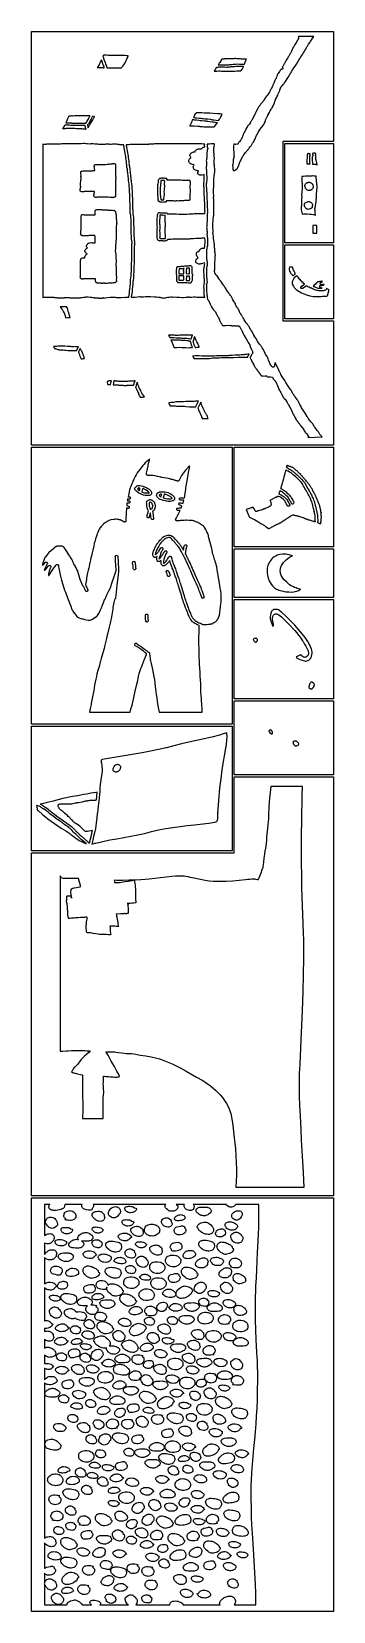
# Model space of a CAD drawing. Extents: x 2 to 598, y 382 to 3498.
import ezdxf

# ---------------------------------------------------------------- set-up
doc = ezdxf.new("R2010")
doc.units = 0

msp = doc.modelspace()

# ---------------------------------------------------------------- linework, layer by layer
at = {"layer": 'Calque 1'}
for p, q in [((1.99988, 3498), (598, 3498)), ((1.99988, 2682), (1.99988, 3498)), ((598, 3498), (598, 3281.42)), ((515.25659, 3459.739125), (514.94033, 3458.749522)), ((515.62349, 3460.518923), (515.25659, 3459.739125)), ((515.62649, 3460.528723), (515.62349, 3460.518923)), ((515.72469, 3460.88219), (515.62649, 3460.528723)), ((515.89626, 3461.285783), (515.72469, 3460.88219)), ((516.10193, 3461.877478), (515.89626, 3461.285783)), ((516.21407, 3462.047493), (516.10193, 3461.877478)), ((516.61456, 3462.813338), (516.21407, 3462.047493)), ((517.28273, 3463.900608), (516.61456, 3462.813338)), ((517.49409, 3464.458197), (517.28273, 3463.900608)), ((517.51319, 3464.496957), (517.49409, 3464.458197)), ((517.857816, 3465.374964), (517.51319, 3464.496957)), ((518.06303, 3465.991959), (517.85322, 3465.578547)), ((517.85322, 3465.578547), (517.857816, 3465.374964)), ((518.124211, 3466.033535), (518.06303, 3465.991959)), ((518.47799, 3466.666853), (518.124211, 3466.033535)), ((518.91414, 3467.588244), (518.47799, 3466.666853)), ((519.084693, 3467.710921), (518.91414, 3467.588244)), ((519.71564, 3468.453824), (519.084693, 3467.710921)), ((520.16419, 3469.162308), (519.71564, 3468.453824)), ((520.475524, 3469.505523), (520.16419, 3469.162308)), ((520.97396, 3470.323998), (520.475524, 3469.505523)), ((521.312645, 3471.020717), (520.97396, 3470.323998)), ((522.38369, 3472.684064), (521.2463, 3471.008194)), ((521.2463, 3471.008194), (521.323385, 3471.092538)), ((521.323385, 3471.092538), (521.312645, 3471.020717)), ((522.679267, 3473.30023), (522.38369, 3472.684064)), ((522.69685, 3473.400816), (522.679267, 3473.30023)), ((523.58827, 3475.207426), (522.69685, 3473.400816)), ((523.61307, 3475.243086), (523.58827, 3475.207426)), ((523.72004, 3475.392948), (523.61307, 3475.243086)), ((524.25592, 3476.094197), (523.72004, 3475.392948)), ((524.25892, 3476.097297), (524.25592, 3476.094197)), ((524.6775, 3476.634215), (524.25892, 3476.097297)), ((524.7111, 3476.683305), (524.6775, 3476.634215)), ((524.959919, 3476.847319), (524.7111, 3476.683305)), ((525.38858, 3477.583508), (524.959919, 3476.847319)), ((525.43148, 3477.839823), (525.38858, 3477.583508)), ((525.62475, 3478.214477), (525.43148, 3477.839823)), ((525.68775, 3478.241417), (525.576541, 3478.054657)), ((525.576541, 3478.054657), (525.59785, 3478.102407)), ((525.59785, 3478.104407), (525.62475, 3478.214477)), ((525.59785, 3478.102407), (525.60085, 3478.109607)), ((525.60085, 3478.109607), (525.59785, 3478.104407)), ((526.15904, 3479.143688), (525.68775, 3478.241417)), ((526.61275, 3480.068697), (525.92597, 3478.891507)), ((525.92597, 3478.891507), (526.116703, 3479.153009)), ((526.116703, 3479.153009), (526.15904, 3479.143688)), ((526.84581, 3480.749792), (526.61275, 3480.068697)), ((527.09302, 3481.368876), (526.83981, 3480.975101)), ((526.83981, 3480.975101), (526.84581, 3480.749792)), ((527.50179, 3481.738362), (527.09302, 3481.368876)), ((528.18805, 3482.490771), (527.50179, 3481.738362)), ((528.836, 3488.37), (528.07068, 3487.10186)), ((528.07068, 3487.10186), (528.08308, 3487.08687)), ((528.08308, 3487.08687), (528.97346, 3486.216639)), ((528.60559, 3482.904699), (528.18805, 3482.490771)), ((528.87793, 3483.514481), (528.60559, 3482.904699)), ((559.46097, 3488.371176), (528.836, 3488.37)), ((529.0557, 3483.924275), (528.87793, 3483.514481)), ((528.97346, 3486.216639), (529.1595, 3485.816663)), ((529.1441, 3484.149585), (529.0557, 3483.924275)), ((529.2227, 3484.402799), (529.1441, 3484.149585)), ((529.1595, 3485.816663), (529.1972, 3485.682821)), ((529.1972, 3485.682821), (529.2062, 3485.649751)), ((529.2062, 3485.649751), (529.247, 3485.504541)), ((529.293, 3484.832747), (529.2227, 3484.402799)), ((529.247, 3485.504541), (529.293, 3484.832747)), ((539.99291, 3458.362684), (541.32047, 3460.507774)), ((541.32047, 3460.507774), (543.39838, 3463.503974)), ((543.39838, 3463.503974), (544.34561, 3465.454754)), ((544.34561, 3465.454754), (545.742674, 3467.676062)), ((545.742674, 3467.676062), (546.97284, 3469.542364)), ((546.97284, 3469.542364), (549.06419, 3473.146274)), ((549.06419, 3473.146274), (551.09404, 3476.171924)), ((551.09404, 3476.171924), (551.885991, 3477.125649)), ((551.885991, 3477.125649), (552.059975, 3477.250968)), ((552.04282, 3477.168246), (552.88204, 3478.721636)), ((552.059975, 3477.250968), (552.04282, 3477.168246)), ((552.88204, 3478.721636), (556.110774, 3483.507129)), ((556.110774, 3483.507129), (559.46097, 3488.371176)), ((132.30625, 3427.897016), (131.79724, 3427.092931)), ((132.30612, 3427.89514), (132.33662, 3427.94061)), ((132.33662, 3427.94061), (132.30612, 3427.89514)), ((132.30612, 3427.89514), (132.30612, 3427.89514)), ((132.408754, 3427.95173), (132.30625, 3427.897016)), ((132.82715, 3428.551757), (132.408754, 3427.95173)), ((134.22241, 3430.597627), (132.82715, 3428.551757)), ((135.33191, 3432.414567), (134.22241, 3430.597627)), ((135.520355, 3432.837847), (135.33191, 3432.414567)), ((136.97418, 3435.43764), (135.50399, 3432.83883)), ((135.50399, 3432.83883), (135.520355, 3432.837847)), ((137.739, 3437.36), (136.97418, 3435.43764)), ((137.73936, 3437.358164), (137.739, 3437.36)), ((138.38222, 3438.975634), (137.73936, 3437.358164)), ((138.47732, 3439.151334), (138.38222, 3438.975634)), ((138.85301, 3440.035517), (138.47732, 3439.151334)), ((138.97342, 3440.461331), (138.85301, 3440.035517)), ((139.09899, 3440.740901), (138.97342, 3440.461331)), ((139.60645, 3442.035911), (139.09899, 3440.740901)), ((139.71032, 3442.36354), (139.60645, 3442.035911)), ((140.21086, 3441.388908), (139.71011, 3442.372311)), ((139.71011, 3442.372311), (139.71032, 3442.36354)), ((140.41705, 3441.06283), (140.21086, 3441.388908)), ((140.505795, 3440.647233), (140.41705, 3441.06283)), ((140.801, 3440.02), (140.505795, 3440.647233)), ((140.80225, 3440.020144), (140.801, 3440.02)), ((141.17329, 3439.476508), (140.80225, 3440.020144)), ((141.63321, 3438.059538), (141.17329, 3439.476508)), ((141.97737, 3437.285425), (141.63321, 3438.059538)), ((142.07347, 3437.127295), (141.97737, 3437.285425)), ((142.21351, 3436.713367), (142.07347, 3437.127295)), ((142.17891, 3436.596061), (142.21351, 3436.713367)), ((142.33394, 3435.6571), (142.17891, 3436.596061)), ((143.24086, 3433.05571), (142.33394, 3435.6571)), ((142.77832, 3449.56207), (142.77632, 3449.56677)), ((142.77632, 3449.56677), (142.77732, 3449.56157)), ((142.77732, 3449.56157), (142.77832, 3449.56207)), ((143.05012, 3450.140846), (142.77831, 3449.56207)), ((142.77831, 3449.56207), (143.77463, 3446.28217)), ((143.07442, 3450.189936), (143.05012, 3450.140846)), ((143.52349, 3450.676728), (143.07442, 3450.189936)), ((143.294536, 3432.512358), (143.24086, 3433.05571)), ((143.61861, 3431.69455), (143.294536, 3432.512358)), ((143.60359, 3450.787316), (143.52349, 3450.676728)), ((144.01028, 3451.009008), (143.60359, 3450.787316)), ((144.36086, 3430.495321), (143.61861, 3431.69455)), ((143.77463, 3446.28217), (144.046405, 3445.529402)), ((144.834, 3451.4095), (144.01028, 3451.009008)), ((144.046405, 3445.529402), (144.32343, 3444.13243)), ((144.323, 3444.13), (144.318, 3444.04887)), ((144.318, 3444.04887), (144.61824, 3443.669049)), ((144.32343, 3444.13243), (144.323, 3444.13)), ((144.66661, 3430.17578), (144.36086, 3430.495321)), ((144.61824, 3443.669049), (144.9283, 3442.995705)), ((144.65761, 3430.037804), (144.66661, 3430.17578)), ((144.89222, 3429.291596), (144.65761, 3430.037804)), ((145.89592, 3451.359991), (144.83345, 3451.411151)), ((144.83345, 3451.411151), (144.834, 3451.4095)), ((145.12528, 3428.893171), (144.89222, 3429.291596)), ((144.9283, 3442.995705), (145.13242, 3442.281536)), ((145.38211, 3427.507731), (145.12528, 3428.893171)), ((145.13242, 3442.281536), (145.650297, 3441.37154)), ((145.650297, 3441.37154), (145.92352, 3440.629125)), ((149.73031, 3451.309861), (145.89592, 3451.359991)), ((145.92352, 3440.629125), (146.07913, 3439.870316)), ((146.07913, 3439.870316), (146.09053, 3439.842416)), ((146.09053, 3439.842416), (146.15723, 3439.739063)), ((146.15723, 3439.739063), (146.40993, 3439.242969)), ((146.40993, 3439.242969), (146.52517, 3438.944796)), ((146.52517, 3438.944796), (146.70553, 3438.600484)), ((146.70553, 3438.600484), (146.99491, 3437.513356)), ((146.99491, 3437.513356), (147.03001, 3436.751129)), ((147.03001, 3436.751129), (147.92246, 3434.175579)), ((147.92246, 3434.175579), (147.97366, 3433.875339)), ((147.97366, 3433.875339), (148.658719, 3433.058797)), ((148.658719, 3433.058797), (149.0572, 3432.287962)), ((149.0572, 3432.287962), (149.38391, 3431.206249)), ((149.38391, 3431.206249), (149.39091, 3431.099279)), ((149.39091, 3431.099279), (149.54955, 3430.812475)), ((149.54955, 3430.812475), (149.73714, 3430.241967)), ((152.911, 3451.16), (149.73031, 3451.309861)), ((149.73714, 3430.241967), (150.05495, 3428.611057)), ((150.05495, 3428.611057), (150.44201, 3427.092807)), ((152.91151, 3451.16082), (152.911, 3451.16)), ((155.038, 3451.12), (152.91151, 3451.16082)), ((155.03897, 3451.11742), (155.038, 3451.12)), ((156.03529, 3451.13912), (155.03897, 3451.11742)), ((156.797, 3451.12), (156.03529, 3451.13912)), ((156.79737, 3451.12203), (156.797, 3451.12)), ((157.24438, 3451.09774), (156.79737, 3451.12203)), ((157.35083, 3451.07759), (157.24438, 3451.09774)), ((157.75546, 3451.04348), (157.35083, 3451.07759)), ((158.47427, 3451.03938), (157.75546, 3451.04348)), ((161.533, 3451.12), (158.47427, 3451.03938)), ((161.53351, 3451.122857), (161.533, 3451.12)), ((165.1984, 3451.149727), (161.53351, 3451.122857)), ((166.56473, 3451.176597), (165.1984, 3451.149727)), ((169.49323, 3450.950771), (166.56473, 3451.176597)), ((174.83141, 3450.842767), (169.49323, 3450.950771)), ((179.67452, 3450.654665), (174.83141, 3450.842767)), ((186.58211, 3450.681535), (179.67452, 3450.654665)), ((180.28907, 3427.579228), (182.12979, 3430.077788)), ((182.12979, 3430.077788), (184.24025, 3432.470408)), ((184.24025, 3432.470408), (185.51976, 3434.248598)), ((185.51976, 3434.248598), (186.57861, 3436.217468)), ((186.57861, 3436.217468), (188.2736, 3439.694778)), ((190.48058, 3450.4955), (186.58211, 3450.681535)), ((188.2736, 3439.694778), (189.56241, 3442.195398)), ((189.56241, 3442.195398), (190.35254, 3444.110008)), ((190.35254, 3444.110008), (190.84347, 3445.166278)), ((192.88147, 3450.4955), (190.48058, 3450.4955)), ((190.84347, 3445.166278), (191.04087, 3445.695961)), ((191.04087, 3445.695961), (191.80155, 3447.325841)), ((191.80155, 3447.325841), (192.02686, 3447.97593)), ((192.02686, 3447.97593), (192.21083, 3448.393476)), ((192.21083, 3448.393476), (192.30073, 3448.695783)), ((192.30073, 3448.695783), (192.34933, 3448.815155)), ((192.34933, 3448.815155), (192.42013, 3449.171206)), ((192.42, 3449.17), (192.88147, 3450.4955)), ((192.42013, 3449.171206), (192.42, 3449.17)), ((371.03715, 3433.399741), (370.4346, 3432.365691)), ((370.4346, 3432.365691), (370.60204, 3432.378611)), ((370.60204, 3432.378611), (377.13239, 3432.433901)), ((377.11594, 3427.632653), (370.77886, 3427.580973)), ((372.61121, 3435.802181), (371.03715, 3433.399741)), ((373.39463, 3437.123551), (372.61121, 3435.802181)), ((375.51543, 3440.220001), (373.39463, 3437.123551)), ((376.1371, 3441.263861), (375.51543, 3440.220001)), ((376.51589, 3442.05141), (376.1371, 3441.263861)), ((377.37423, 3443.45649), (376.51589, 3442.05141)), ((379.20056, 3427.626453), (377.11594, 3427.632653)), ((377.13239, 3432.433901), (380.78488, 3432.423571)), ((377.71685, 3443.4167), (377.37423, 3443.45649)), ((378.651181, 3443.552205), (377.71685, 3443.4167)), ((378.78551, 3443.62909), (378.651181, 3443.552205)), ((380.38283, 3443.70867), (378.78551, 3443.62909)), ((379.22586, 3427.622353), (379.20056, 3427.626453)), ((381.991965, 3443.879063), (380.38283, 3443.70867)), ((380.78488, 3432.423571), (380.90373, 3432.423571)), ((380.90373, 3432.423571), (380.94353, 3432.423571)), ((380.94353, 3432.423571), (380.99883, 3432.423571)), ((380.99883, 3432.423571), (381.00183, 3432.389461)), ((381.00183, 3432.389461), (381.58939, 3432.382261)), ((381.58939, 3432.382261), (383.69624, 3432.382261)), ((382.91239, 3444.029581), (381.991965, 3443.879063)), ((383.33924, 3444.040431), (382.91239, 3444.029581)), ((383.41784, 3444.023381), (383.33924, 3444.040431)), ((384.10617, 3443.988761), (383.41784, 3444.023381)), ((383.69624, 3432.382261), (387.293609, 3432.244394)), ((386.45125, 3444.096248), (384.10617, 3443.988761)), ((389.3658, 3444.028548), (386.45125, 3444.096248)), ((387.293609, 3432.244394), (390.48342, 3432.336781)), ((391.33002, 3444.092108), (389.3658, 3444.028548)), ((390.48342, 3432.336781), (391.68903, 3432.603432)), ((392.47984, 3427.865682), (391.08716, 3427.571643)), ((395.06261, 3444.591303), (391.33002, 3444.092108)), ((391.68903, 3432.603432), (393.29978, 3432.811688)), ((393.99551, 3428.058951), (392.47984, 3427.865682)), ((393.29978, 3432.811688), (394.80098, 3433.063869)), ((395.59954, 3428.327152), (393.99551, 3428.058951)), ((394.80098, 3433.063869), (396.46445, 3433.328969)), ((398.9926, 3444.41612), (395.06261, 3444.591303)), ((397.01186, 3428.556595), (395.59954, 3428.327152)), ((396.46445, 3433.328969), (399.721101, 3433.493139)), ((399.753269, 3428.668956), (397.01186, 3428.556595)), ((401.23329, 3444.44661), (398.9926, 3444.41612)), ((399.721101, 3433.493139), (402.54366, 3433.564097)), ((402.9345, 3428.77622), (399.753269, 3428.668956)), ((402.53605, 3444.54583), (401.23329, 3444.44661)), ((402.76911, 3444.59131), (402.53605, 3444.54583)), ((402.54366, 3433.564097), (405.43496, 3433.959421)), ((402.98874, 3444.63317), (402.76911, 3444.59131)), ((405.93586, 3429.182397), (402.9345, 3428.77622)), ((403.22387, 3444.64609), (402.98874, 3444.63317)), ((404.19332, 3444.65539), (403.22387, 3444.64609)), ((405.32179, 3444.64305), (404.19318, 3444.65545)), ((404.19318, 3444.65545), (404.19332, 3444.65539)), ((407.456969, 3444.395088), (405.32179, 3444.64305)), ((405.43496, 3433.959421), (407.96917, 3434.105666)), ((408.09129, 3429.30332), (405.93586, 3429.182397)), ((410.07292, 3444.049288), (407.456969, 3444.395088)), ((407.96917, 3434.105666), (412.66708, 3433.979059)), ((409.13412, 3429.31572), (408.09129, 3429.30332)), ((409.13532, 3429.32278), (409.13412, 3429.31572)), ((412.2943, 3429.196173), (409.13532, 3429.32278)), ((412.541682, 3444.015814), (410.07292, 3444.049288)), ((414.67916, 3428.936241), (412.2943, 3429.196173)), ((414.56412, 3444.056488), (412.541682, 3444.015814)), ((412.66708, 3433.979059), (414.82664, 3433.731528)), ((416.68234, 3443.820326), (414.56412, 3444.056488)), ((416.04756, 3428.962081), (414.67916, 3428.936241)), ((414.82664, 3433.731528), (416.1263, 3433.758918)), ((416.07336, 3428.962081), (416.04756, 3428.962081)), ((418.33886, 3428.868031), (416.07336, 3428.962081)), ((416.1263, 3433.758918), (418.28534, 3433.665388)), ((418.92148, 3443.595017), (416.68234, 3443.820326)), ((418.28534, 3433.665388), (419.49663, 3433.731538)), ((419.62819, 3428.935731), (418.33886, 3428.868031)), ((422.006436, 3443.428619), (418.92148, 3443.595017)), ((419.49663, 3433.731538), (422.51557, 3433.640068)), ((419.56566, 3427.376136), (420.16769, 3428.506816)), ((420.43951, 3428.938831), (419.62819, 3428.935731)), ((420.16769, 3428.506816), (420.43951, 3428.938831)), ((425.10301, 3443.441538), (422.006436, 3443.428619)), ((422.51557, 3433.640068), (423.77544, 3437.585048)), ((423.77544, 3437.585048), (425.06012, 3440.719738)), ((425.06012, 3440.719738), (425.76499, 3442.435918)), ((426.33601, 3443.452388), (425.10301, 3443.441538)), ((425.76499, 3442.435918), (426.33601, 3443.452388)), ((497.34403, 3428.251651), (497.1244, 3427.956061)), ((497.1244, 3427.956061), (497.31612, 3427.807233)), ((497.31612, 3427.807233), (497.722788, 3427.244563)), ((497.93727, 3429.046434), (497.34403, 3428.251651)), ((498.8659, 3430.284604), (497.93727, 3429.046434)), ((499.69861, 3431.688367), (498.8659, 3430.284604)), ((500.32627, 3433.008984), (499.69861, 3431.688367)), ((500.94329, 3434.115374), (500.32627, 3433.008984)), ((501.41923, 3435.303934), (500.94329, 3434.115374)), ((502.72561, 3437.947184), (501.41923, 3435.303934)), ((503.79221, 3440.331534), (502.72561, 3437.947184)), ((503.89141, 3440.46486), (503.79221, 3440.331534)), ((504.4769, 3441.233288), (503.89141, 3440.46486)), ((504.97558, 3442.117472), (504.4769, 3441.233288)), ((505.11718, 3442.546386), (504.97558, 3442.117472)), ((505.13528, 3442.569636), (505.11718, 3442.546386)), ((505.47945, 3443.153579), (505.13528, 3442.569636)), ((505.66548, 3443.623835), (505.47945, 3443.153579)), ((507.12069, 3445.693995), (505.66548, 3443.623835)), ((507.66071, 3446.715635), (507.12069, 3445.693995)), ((508.14595, 3447.414817), (507.66071, 3446.715635)), ((508.18105, 3447.452537), (508.14595, 3447.414817)), ((508.349, 3447.633921), (508.18105, 3447.452537)), ((508.80944, 3448.204429), (508.349, 3447.633921)), ((509.82488, 3449.735089), (508.80944, 3448.204429)), ((511.31471, 3452.293069), (509.82488, 3449.735089)), ((512.70067, 3454.611279), (511.31471, 3452.293069)), ((513.61638, 3456.409099), (512.70067, 3454.611279)), ((514.31814, 3457.588869), (513.61638, 3456.409099)), ((514.48403, 3457.94647), (514.31814, 3457.588869)), ((514.94033, 3458.749522), (514.48403, 3457.94647)), ((519.782249, 3426.362328), (522.1418, 3429.767534)), ((522.1418, 3429.767534), (523.90758, 3432.065584)), ((523.90758, 3432.065584), (524.87858, 3433.717164)), ((524.87858, 3433.717164), (527.837124, 3438.304545)), ((527.837124, 3438.304545), (530.66996, 3442.904714)), ((530.66996, 3442.904714), (532.03163, 3445.428074)), ((532.03163, 3445.428074), (533.75659, 3448.088894)), ((533.75659, 3448.088894), (535.38647, 3450.818964)), ((535.38647, 3450.818964), (536.61895, 3453.127864)), ((536.61895, 3453.127864), (537.80648, 3454.944804)), ((537.80648, 3454.944804), (538.91649, 3456.366944)), ((538.91649, 3456.366944), (539.99291, 3458.362684)), ((131.79724, 3427.092931), (131.8, 3427.1)), ((131.8, 3427.1), (133.25262, 3427.16615)), ((133.25262, 3427.16615), (136.41574, 3427.07261)), ((136.41574, 3427.07261), (139.018894, 3427.136334)), ((139.018894, 3427.136334), (141.98387, 3427.06228)), ((141.98387, 3427.06228), (143.54088, 3426.808549)), ((143.54088, 3426.808549), (144.11036, 3426.720699)), ((144.11036, 3426.720699), (145.62086, 3426.57032)), ((145.62086, 3426.57032), (145.38211, 3427.507731)), ((150.44201, 3427.092807), (150.44701, 3427.086607)), ((150.44701, 3427.086607), (150.86869, 3426.382257)), ((150.86869, 3426.382257), (150.87959, 3426.331097)), ((150.87959, 3426.331097), (153.08152, 3426.246867)), ((153.08152, 3426.246867), (153.14922, 3426.249967)), ((153.14922, 3426.249967), (154.97908, 3426.35487)), ((154.97908, 3426.35487), (158.64965, 3426.37089)), ((158.64965, 3426.37089), (158.651, 3426.38)), ((158.651, 3426.38), (162.14019, 3426.40687)), ((162.14019, 3426.40687), (162.14, 3426.4)), ((162.14, 3426.4), (164.69282, 3426.33334)), ((164.69282, 3426.33334), (165.58268, 3426.36021)), ((165.58268, 3426.36021), (168.44142, 3426.29251)), ((168.44142, 3426.29251), (169.73179, 3426.35091)), ((169.73179, 3426.35091), (170.03978, 3426.42481)), ((170.03978, 3426.42481), (171.08933, 3426.50129)), ((171.08933, 3426.50129), (172.76468, 3426.53023)), ((172.76468, 3426.53023), (174.81003, 3426.728667)), ((174.81003, 3426.728667), (176.74118, 3426.733867)), ((176.74118, 3426.733867), (176.742, 3426.74)), ((176.742, 3426.74), (178.45766, 3426.79323)), ((178.45766, 3426.79323), (179.75112, 3426.79323)), ((179.75112, 3426.79323), (180.28907, 3427.579228)), ((362.91474, 3420.516795), (362.79175, 3420.133873)), ((362.79175, 3420.133873), (362.79575, 3420.134873)), ((362.79575, 3420.134873), (362.802, 3420.14)), ((362.802, 3420.14), (363.64536, 3420.19374)), ((363.45941, 3421.590635), (362.91474, 3420.516795)), ((364.83917, 3424.066455), (363.45941, 3421.590635)), ((363.64536, 3420.19374), (367.9004, 3420.19734)), ((365.66702, 3425.636905), (364.83917, 3424.066455)), ((366.40031, 3426.606872), (365.66702, 3425.636905)), ((367.06539, 3427.590274), (366.40031, 3426.606872)), ((367.48707, 3427.503974), (367.06539, 3427.590274)), ((368.568279, 3427.423877), (367.48707, 3427.503974)), ((367.9004, 3420.19734), (371.14258, 3420.422649)), ((369.47713, 3427.475554), (368.568279, 3427.423877)), ((370.77886, 3427.580973), (369.47713, 3427.475554)), ((371.14258, 3420.422649), (374.56356, 3420.405079)), ((374.56356, 3420.405079), (376.93551, 3420.152382)), ((376.93551, 3420.152382), (377.72667, 3420.143082)), ((377.72667, 3420.143082), (378.67752, 3420.080552)), ((378.67752, 3420.080552), (379.27128, 3420.064532)), ((379.35816, 3427.612013), (379.22586, 3427.622353)), ((379.27128, 3420.064532), (381.19985, 3420.141012)), ((379.49458, 3427.607313), (379.35816, 3427.612013)), ((379.87182, 3427.600113), (379.49458, 3427.607313)), ((381.53477, 3427.579443), (379.87182, 3427.600113)), ((381.19985, 3420.141012), (384.406514, 3420.183266)), ((383.58839, 3427.579443), (381.53477, 3427.579443)), ((387.13646, 3427.425607), (383.58839, 3427.579443)), ((384.406514, 3420.183266), (387.39585, 3420.132212)), ((389.065984, 3427.417613), (387.13646, 3427.425607)), ((387.39585, 3420.132212), (391.72479, 3420.212312)), ((391.08716, 3427.571643), (389.065984, 3427.417613)), ((391.72479, 3420.212312), (394.06831, 3420.143062)), ((394.06831, 3420.143062), (395.29046, 3420.036092)), ((395.29046, 3420.036092), (396.71208, 3419.998372)), ((396.71208, 3419.998372), (399.61371, 3420.047982)), ((399.61371, 3420.047982), (399.617, 3420.05)), ((399.617, 3420.05), (400.35081, 3419.97197)), ((400.35081, 3419.97197), (403.22609, 3420.192628)), ((403.22609, 3420.192628), (407.0765, 3420.446359)), ((407.0765, 3420.446359), (409.00816, 3420.55333)), ((409.00816, 3420.55333), (409.4903, 3420.6448)), ((409.4903, 3420.6448), (409.88718, 3420.66599)), ((409.88718, 3420.66599), (412.48082, 3420.70475)), ((412.48082, 3420.70475), (413.5376, 3420.65876)), ((413.5376, 3420.65876), (414.5763, 3420.70733)), ((414.5763, 3420.70733), (414.74993, 3420.71453)), ((414.74993, 3420.71453), (414.97989, 3420.80858)), ((414.97989, 3420.80858), (415.21244, 3420.911933)), ((415.21244, 3420.911933), (415.49149, 3421.149645)), ((415.49149, 3421.149645), (416.20927, 3421.772346)), ((416.20927, 3421.772346), (417.5172, 3423.888496)), ((417.5172, 3423.888496), (418.15437, 3424.877066)), ((418.15437, 3424.877066), (419.56566, 3427.376136)), ((480.24608, 3396.865374), (479.99751, 3395.957944)), ((480.66983, 3397.829664), (480.24608, 3396.865374)), ((481.05378, 3398.500424), (480.66983, 3397.829664)), ((481.57493, 3399.529118), (481.05378, 3398.500424)), ((481.67338, 3399.853824), (481.57493, 3399.529118)), ((481.75498, 3399.983014), (481.67338, 3399.853824)), ((481.83918, 3400.043474), (481.75498, 3399.983014)), ((482.21022, 3400.568506), (481.83918, 3400.043474)), ((482.53061, 3401.235649), (482.21022, 3400.568506)), ((483.2639, 3402.901699), (482.53061, 3401.235649)), ((483.914214, 3404.075947), (483.2639, 3402.901699)), ((484.63229, 3405.624009), (483.914214, 3404.075947)), ((484.90101, 3406.58364), (484.63229, 3405.624009)), ((486.02756, 3409.24704), (484.90101, 3406.58364)), ((486.87557, 3412.07116), (486.02756, 3409.24704)), ((486.858779, 3411.98785), (486.87557, 3412.07116)), ((486.903737, 3412.052925), (486.858779, 3411.98785)), ((487.1541, 3412.643735), (486.903737, 3412.052925)), ((487.65123, 3414.083445), (487.1541, 3412.643735)), ((488.19228, 3414.763506), (487.65123, 3414.083445)), ((488.56384, 3415.358302), (488.19228, 3414.763506)), ((490.08622, 3417.050192), (488.56384, 3415.358302)), ((491.63238, 3419.067642), (490.08622, 3417.050192)), ((492.44629, 3420.295992), (491.63238, 3419.067642)), ((492.81732, 3421.050468), (492.44629, 3420.295992)), ((492.88452, 3421.18121), (492.81732, 3421.050468)), ((493.83382, 3422.30414), (492.88452, 3421.18121)), ((494.398737, 3423.226121), (493.83382, 3422.30414)), ((494.68803, 3423.8379), (494.398737, 3423.226121)), ((494.8074, 3423.78881), (494.68803, 3423.8379)), ((494.73021, 3423.809023), (494.734, 3423.81)), ((494.93433, 3423.734093), (494.73021, 3423.809023)), ((494.734, 3423.81), (494.8074, 3423.78881)), ((494.98188, 3423.735643), (494.81134, 3423.784733)), ((494.81134, 3423.784733), (494.93433, 3423.734093)), ((494.93898, 3423.732543), (494.98188, 3423.735643)), ((495.04801, 3423.716523), (494.93898, 3423.732543)), ((496.020011, 3423.576499), (494.98241, 3423.735643)), ((494.98241, 3423.735643), (495.04801, 3423.716523)), ((497.02312, 3423.874653), (496.020011, 3423.576499)), ((497.028113, 3423.86786), (497.02312, 3423.874653)), ((497.33783, 3424.125283), (497.028113, 3423.86786)), ((497.625093, 3424.40406), (497.33783, 3424.125283)), ((497.99463, 3425.077163), (497.625093, 3424.40406)), ((497.722788, 3427.244563), (497.986755, 3426.486231)), ((497.986755, 3426.486231), (498.085032, 3425.705882)), ((498.085032, 3425.705882), (497.99463, 3425.077163)), ((500.792865, 3395.852502), (501.64794, 3397.224294)), ((501.64794, 3397.224294), (503.16516, 3399.668074)), ((503.16516, 3399.668074), (506.48589, 3404.801624)), ((506.48589, 3404.801624), (507.82276, 3406.997874)), ((507.82276, 3406.997874), (509.73892, 3409.526914)), ((509.73892, 3409.526914), (510.82257, 3411.683374)), ((510.82257, 3411.683374), (510.84947, 3411.735564)), ((510.84947, 3411.735564), (512.24525, 3414.346254)), ((512.24525, 3414.346254), (513.450859, 3416.194782)), ((513.450859, 3416.194782), (514.37173, 3417.554324)), ((514.37173, 3417.554324), (515.178309, 3419.200367)), ((515.178309, 3419.200367), (516.19953, 3421.139114)), ((516.19953, 3421.139114), (517.002705, 3422.290041)), ((517.002705, 3422.290041), (517.5612, 3423.002054)), ((517.5612, 3423.002054), (519.782249, 3426.362328)), ((462.71892, 3366.353504), (461.94636, 3365.095184)), ((462.90082, 3366.622224), (462.71892, 3366.353504)), ((463.44704, 3367.278514), (462.90082, 3366.622224)), ((463.844405, 3367.943037), (463.44704, 3367.278514)), ((465.78179, 3370.720684), (463.74935, 3367.869694)), ((463.74935, 3367.869694), (463.850558, 3368.003433)), ((463.850558, 3368.003433), (463.844405, 3367.943037)), ((465.85159, 3370.802884), (465.78179, 3370.720684)), ((467.01482, 3372.074644), (465.85159, 3370.802884)), ((467.11663, 3372.180064), (467.01482, 3372.074644)), ((469.11444, 3374.588704), (467.11663, 3372.180064)), ((469.45809, 3375.006764), (469.11444, 3374.588704)), ((469.64567, 3375.258944), (469.45809, 3375.006764)), ((469.84721, 3375.642384), (469.64567, 3375.258944)), ((469.94071, 3375.785524), (469.84721, 3375.642384)), ((469.99141, 3375.862524), (469.94071, 3375.785524)), ((470.22602, 3376.129174), (469.99141, 3375.862524)), ((470.39448, 3376.337434), (470.22602, 3376.129174)), ((470.75622, 3376.834564), (470.39448, 3376.337434)), ((471.79905, 3378.396224), (470.75622, 3376.834564)), ((472.70235, 3380.007494), (471.79905, 3378.396224)), ((473.129286, 3381.235319), (472.70235, 3380.007494)), ((473.39378, 3382.241984), (473.129286, 3381.235319)), ((473.69247, 3382.850734), (473.39378, 3382.241984)), ((474.50844, 3383.703904), (473.69247, 3382.850734)), ((477.37597, 3389.488564), (474.50844, 3383.703904)), ((478.111895, 3391.345588), (477.37597, 3389.488564)), ((478.59192, 3392.810324), (478.111895, 3391.345588)), ((479.13607, 3393.959614), (478.59192, 3392.810324)), ((479.55878, 3395.136804), (479.13607, 3393.959614)), ((479.99751, 3395.957944), (479.55878, 3395.136804)), ((483.922861, 3364.572548), (484.44331, 3365.426234)), ((484.44331, 3365.426234), (485.50887, 3367.512414)), ((485.50887, 3367.512414), (486.37549, 3369.651294)), ((486.37549, 3369.651294), (487.93095, 3372.436654)), ((487.93095, 3372.436654), (489.02907, 3375.123314)), ((489.02907, 3375.123314), (491.47647, 3380.482164)), ((491.47647, 3380.482164), (492.00615, 3381.702244)), ((492.00615, 3381.702244), (492.48829, 3382.866514)), ((492.48829, 3382.866514), (493.071464, 3384.784713)), ((493.071464, 3384.784713), (493.83808, 3387.009924)), ((493.83808, 3387.009924), (494.33521, 3387.902384)), ((494.33521, 3387.902384), (495.02716, 3389.432004)), ((495.02716, 3389.432004), (495.657811, 3390.332547)), ((495.657811, 3390.332547), (496.27234, 3390.99173)), ((496.27234, 3390.99173), (497.17741, 3391.811184)), ((497.17741, 3391.811184), (499.064997, 3393.72264)), ((499.064997, 3393.72264), (500.45628, 3395.309684)), ((500.45628, 3395.309684), (500.792865, 3395.852502)), ((324.36923, 3334.23315), (323.96202, 3333.52467)), ((325.73814, 3336.63094), (324.36923, 3334.23315)), ((326.74532, 3337.38542), (325.73814, 3336.63094)), ((326.97734, 3337.55647), (326.74532, 3337.38542)), ((328.00157, 3337.86859), (326.97734, 3337.55647)), ((328.45012, 3338.01432), (328.00157, 3337.86859)), ((328.45053, 3338.01394), (328.45012, 3338.01432)), ((328.56422, 3338.00594), (328.45053, 3338.01394)), ((329.0846, 3338.00094), (328.56422, 3338.00594)), ((329.1192, 3338.00594), (329.0846, 3338.00094)), ((329.30265, 3337.99564), (329.1192, 3338.00594)), ((330.58061, 3337.84784), (329.30265, 3337.99564)), ((331.98672, 3337.83754), (330.58061, 3337.84784)), ((332.55568, 3337.75904), (331.98672, 3337.83754)), ((335.1395, 3337.67534), (332.55568, 3337.75904)), ((338.29693, 3337.45778), (335.1395, 3337.67534)), ((342.72043, 3337.35133), (338.29693, 3337.45778)), ((343.10336, 3337.33533), (342.72043, 3337.35133)), ((343.17566, 3337.31883), (343.10336, 3337.33533)), ((343.46918, 3337.28263), (343.17566, 3337.31883)), ((345.11508, 3337.19113), (343.46918, 3337.28263)), ((352.33479, 3336.89761), (345.11508, 3337.19113)), ((354.27576, 3336.85881), (352.33479, 3336.89761)), ((360.64126, 3336.30329), (354.27576, 3336.85881)), ((368.94928, 3335.68266), (360.64126, 3336.30329)), ((373.44668, 3335.48112), (368.94928, 3335.68266)), ((377.47951, 3335.26925), (373.44668, 3335.48112)), ((378.1942, 3335.23925), (377.47951, 3335.26925)), ((377.877781, 3333.968707), (378.1746, 3335.15455)), ((378.1746, 3335.15455), (378.1942, 3335.23925)), ((442.7977, 3334.353414), (442.66747, 3334.022164)), ((442.90105, 3334.841234), (442.7977, 3334.353414)), ((442.90505, 3334.953374), (442.90105, 3334.841234)), ((443.22286, 3335.551274), (442.90505, 3334.953374)), ((444.11272, 3337.764574), (443.22286, 3335.551274)), ((444.56489, 3338.416734), (444.11272, 3337.764574)), ((445.439651, 3340.233557), (444.56489, 3338.416734)), ((445.93225, 3341.497164), (445.439651, 3340.233557)), ((446.0847, 3341.785514), (445.93225, 3341.497164)), ((449.18993, 3347.446674), (446.0847, 3341.785514)), ((449.35323, 3347.734504), (449.18993, 3347.446674)), ((449.44883, 3347.897284), (449.35323, 3347.734504)), ((449.50003, 3347.942284), (449.44883, 3347.897284)), ((450.04832, 3348.721054), (449.50003, 3347.942284)), ((450.46121, 3349.445034), (450.04832, 3348.721054)), ((450.6612, 3349.712204), (450.46121, 3349.445034)), ((450.99141, 3350.123034), (450.6612, 3349.712204)), ((451.52988, 3350.855284), (450.99141, 3350.123034)), ((451.91901, 3351.578244), (451.52988, 3350.855284)), ((451.93761, 3351.640744), (451.91901, 3351.578244)), ((452.03581, 3351.770454), (451.93761, 3351.640744)), ((453.12722, 3353.034464), (452.03581, 3351.770454)), ((453.57422, 3353.651474), (453.12722, 3353.034464)), ((453.63472, 3353.738774), (453.57422, 3353.651474)), ((453.89931, 3354.159414), (453.63472, 3353.738774)), ((454.823569, 3355.200442), (453.89931, 3354.159414)), ((455.99013, 3356.632654), (454.823569, 3355.200442)), ((456.368387, 3357.221284), (455.99013, 3356.632654)), ((456.40871, 3357.334414), (456.368387, 3357.221284)), ((458.31041, 3359.509994), (456.40871, 3357.334414)), ((459.85967, 3361.798744), (458.31041, 3359.509994)), ((460.10358, 3362.276754), (459.85967, 3361.798744)), ((460.64618, 3362.528934), (460.10358, 3362.276754)), ((461.278052, 3362.981537), (460.64618, 3362.528934)), ((461.723384, 3363.595662), (461.278052, 3362.981537)), ((461.955158, 3364.317985), (461.723384, 3363.595662)), ((461.94636, 3365.095184), (461.955158, 3364.317985)), ((468.61637, 3332.945054), (470.43073, 3336.421324)), ((470.43073, 3336.421324), (471.46168, 3338.250674)), ((471.46168, 3338.250674), (471.53608, 3338.357644)), ((471.53608, 3338.357644), (472.05956, 3339.383414)), ((472.05956, 3339.383414), (473.3263, 3341.993644)), ((473.3263, 3341.993644), (474.79893, 3344.801694)), ((474.79893, 3344.801694), (475.592552, 3345.982968)), ((475.592552, 3345.982968), (476.340094, 3346.898329)), ((476.340094, 3346.898329), (477.36363, 3348.174614)), ((477.36363, 3348.174614), (477.927595, 3349.635148)), ((477.927595, 3349.635148), (478.85708, 3351.723754)), ((478.85708, 3351.723754), (480.65025, 3354.633654)), ((480.645718, 3354.647498), (480.773605, 3354.988837)), ((480.65025, 3354.633654), (480.645718, 3354.647498)), ((480.773605, 3354.988837), (481.17167, 3356.057854)), ((481.17167, 3356.057854), (481.49775, 3356.983894)), ((481.49775, 3356.983894), (481.60162, 3357.283104)), ((481.60162, 3357.283104), (481.61352, 3357.318204)), ((481.61352, 3357.318204), (481.76132, 3357.890264)), ((481.76132, 3357.890264), (481.79902, 3358.706744)), ((481.79902, 3358.706744), (482.22174, 3360.220864)), ((482.22174, 3360.220864), (483.31056, 3363.316284)), ((483.31056, 3363.316284), (483.922861, 3364.572548)), ((63.296894, 3306.9031), (63.296377, 3306.8991)), ((63.296377, 3306.8991), (65.714726, 3306.749019)), ((64.410524, 3308.34125), (63.296894, 3306.9031)), ((64.700429, 3308.80169), (64.410524, 3308.34125)), ((65.400127, 3309.7515), (64.700429, 3308.80169)), ((66.307879, 3311.28137), (65.400127, 3309.7515)), ((65.714726, 3306.749019), (68.090917, 3306.8557)), ((66.992797, 3312.60301), (66.307879, 3311.28137)), ((67.5354, 3313.62), (66.992797, 3312.60301)), ((67.795724, 3313.6212), (67.535275, 3313.6252)), ((67.535275, 3313.6252), (67.5354, 3313.62)), ((68.639896, 3313.220746), (67.795724, 3313.6212)), ((68.090917, 3306.8557), (68.680545, 3306.9296)), ((68.940874, 3313.26463), (68.639896, 3313.220746)), ((68.680545, 3306.9296), (68.958048, 3307.04277)), ((69.303642, 3313.26063), (68.940874, 3313.26463)), ((68.958048, 3307.04277), (70.444778, 3307.31304)), ((69.800253, 3313.29373), (69.303642, 3313.26063)), ((71.317519, 3322.15639), (69.417379, 3318.24862)), ((69.417379, 3318.24862), (69.492829, 3318.22072)), ((69.492829, 3318.22072), (69.726406, 3318.12772)), ((69.726406, 3318.12772), (69.782216, 3318.10342)), ((69.782216, 3318.10342), (70.143434, 3318.13392)), ((70.38523, 3313.33873), (69.800253, 3313.29373)), ((70.143434, 3318.13392), (70.1446, 3318.14)), ((70.1446, 3318.14), (70.1451, 3318.14)), ((70.1451, 3318.14), (70.1456, 3318.14)), ((70.1456, 3318.14), (70.1461, 3318.14)), ((70.1461, 3318.14), (74.0084, 3317.9798)), ((73.94005, 3313.18008), (70.38523, 3313.33873)), ((70.444778, 3307.31304), (70.4453, 3307.32)), ((70.4453, 3307.32), (72.98261, 3307.60525)), ((72.790299, 3325.71432), (71.317519, 3322.15639)), ((73.568546, 3327.02793), (72.790299, 3325.71432)), ((72.98261, 3307.60525), (72.9831, 3307.6)), ((72.9831, 3307.6), (74.15202, 3307.6212)), ((74.316241, 3328.727345), (73.568546, 3327.02793)), ((77.0365, 3313.20698), (73.94005, 3313.18008)), ((74.0084, 3317.9798), (77.06919, 3318.0067)), ((74.15202, 3307.6212), (74.1526, 3307.62)), ((74.1526, 3307.62), (74.1531, 3307.62)), ((74.1531, 3307.62), (81.37591, 3307.51252)), ((74.758656, 3329.9368), (74.316241, 3328.727345)), ((75.573593, 3331.17445), (74.758656, 3329.9368)), ((76.383363, 3331.22875), (75.573593, 3331.17445)), ((78.510883, 3331.31345), (76.383363, 3331.22875)), ((79.5025, 3313.05453), (77.0365, 3313.20698)), ((77.06919, 3318.0067), (79.89434, 3317.83824)), ((79.092331, 3331.383387), (78.510883, 3331.31345)), ((81.131907, 3331.55017), (79.045217, 3331.40135)), ((79.045217, 3331.40135), (79.092331, 3331.383387)), ((80.64248, 3312.98273), (79.5025, 3313.05453)), ((79.89434, 3317.83824), (80.767672, 3317.78144)), ((81.184049, 3312.91763), (80.64248, 3312.98273)), ((80.767672, 3317.78144), (81.772262, 3317.68119)), ((82.382477, 3331.57547), (81.131907, 3331.55017)), ((82.543289, 3312.742908), (81.184049, 3312.91763)), ((81.37591, 3307.51252), (81.717492, 3307.50352)), ((81.717492, 3307.50352), (82.038919, 3307.52312)), ((81.772262, 3317.68119), (84.147822, 3317.44555)), ((82.038919, 3307.52312), (82.172761, 3307.51912)), ((82.172761, 3307.51912), (83.038858, 3307.46952)), ((82.46399, 3331.535595), (82.382477, 3331.57547)), ((83.22842, 3331.50877), (82.46399, 3331.535595)), ((84.147689, 3312.6453), (82.543289, 3312.742908)), ((83.038858, 3307.46952), (85.702258, 3307.31243)), ((86.72485, 3331.79196), (83.22842, 3331.50877)), ((87.863229, 3312.7006), (84.147689, 3312.6453)), ((84.147822, 3317.44555), (88.032852, 3317.49725)), ((85.702258, 3307.31243), (87.657698, 3307.27213)), ((88.87407, 3331.66845), (86.72485, 3331.79196)), ((87.657698, 3307.27213), (90.503518, 3306.775)), ((88.55931, 3312.6164), (87.863229, 3312.7006)), ((88.032852, 3317.49725), (88.0334, 3317.5)), ((88.0334, 3317.5), (89.020937, 3317.39665)), ((91.61287, 3312.51356), (88.55931, 3312.6164)), ((90.69308, 3331.74235), (88.87407, 3331.66845)), ((89.020937, 3317.39665), (91.426987, 3317.31245)), ((90.503518, 3306.775), (90.504, 3306.78)), ((90.504, 3306.78), (92.36797, 3306.62136)), ((93.11412, 3332.0028), (90.69308, 3331.74235)), ((91.426987, 3317.31245), (93.769997, 3317.44577)), ((93.96001, 3312.6474), (91.61287, 3312.51356)), ((92.36797, 3306.62136), (94.78178, 3306.60946)), ((93.11483, 3332.00726), (93.11412, 3332.0028)), ((97.63755, 3331.8605), (93.11483, 3332.00726)), ((93.769997, 3317.44577), (98.436377, 3317.54087)), ((98.52872, 3312.7399), (93.96001, 3312.6474)), ((94.78178, 3306.60946), (94.7823, 3306.61)), ((94.7823, 3306.61), (95.717127, 3306.5681)), ((95.717127, 3306.5681), (96.183248, 3306.5711)), ((96.183248, 3306.5711), (98.849748, 3306.70494)), ((99.56508, 3331.9272), (97.63755, 3331.8605)), ((98.436377, 3317.54087), (101.107527, 3317.62147)), ((101.173, 3312.82), (98.52872, 3312.7399)), ((98.849748, 3306.70494), (98.8503, 3306.7)), ((98.8503, 3306.7), (100.01147, 3306.6297)), ((104.402, 3331.86), (99.56508, 3331.9272)), ((100.01147, 3306.6297), (100.6998, 3306.5434)), ((100.6998, 3306.5434), (102.25267, 3306.42299)), ((101.107527, 3317.62147), (103.735797, 3317.55227)), ((101.17397, 3312.82251), (101.173, 3312.82)), ((103.52421, 3312.75791), (101.17397, 3312.82251)), ((102.25267, 3306.42299), (102.253, 3306.43)), ((102.253, 3306.43), (102.254, 3306.43)), ((102.254, 3306.43), (103.57743, 3306.28169)), ((105.85069, 3312.66131), (103.52421, 3312.75791)), ((103.57743, 3306.28169), (106.91056, 3305.94579)), ((103.735797, 3317.55227), (106.339257, 3317.43548)), ((104.40231, 3331.86196), (104.402, 3331.86)), ((106.60786, 3331.86196), (104.40231, 3331.86196)), ((106.239476, 3312.520295), (105.85069, 3312.66131)), ((107.73068, 3312.45719), (106.239476, 3312.520295)), ((106.339257, 3317.43548), (106.34, 3317.43)), ((106.34, 3317.43), (107.258662, 3317.329201)), ((109.43818, 3331.90796), (106.60786, 3331.86196)), ((106.91056, 3305.94579), (108.50064, 3305.67604)), ((107.258662, 3317.329201), (107.48929, 3317.25637)), ((107.48929, 3317.25637), (108.6148, 3317.46204)), ((107.76268, 3312.46119), (107.73068, 3312.45719)), ((107.92392, 3311.84055), (107.76268, 3312.46119)), ((108.09238, 3311.34446), (107.92392, 3311.84055)), ((108.42983, 3309.3234), (108.09238, 3311.34446)), ((109.40341, 3306.00525), (108.42983, 3309.3234)), ((108.50064, 3305.67604), (109.48301, 3305.59494)), ((108.6148, 3317.46204), (108.97963, 3317.49304)), ((108.97963, 3317.49304), (109.38271, 3317.62637)), ((109.38271, 3317.62637), (109.46491, 3317.66147)), ((109.48301, 3305.59494), (109.40341, 3306.00525)), ((113.147, 3331.57), (109.43818, 3331.90796)), ((109.46491, 3317.66147), (109.8561, 3317.99995)), ((109.8561, 3317.99995), (110.88239, 3319.79054)), ((110.88239, 3319.79054), (111.72317, 3321.13206)), ((111.72317, 3321.13206), (113.54476, 3324.51531)), ((112.3662, 3313.84622), (112.36569, 3313.84322)), ((112.36569, 3313.84322), (112.36669, 3313.84422)), ((112.36672, 3313.84422), (112.3662, 3313.84622)), ((113.34906, 3314.7005), (112.36669, 3313.84422)), ((112.36669, 3313.84422), (112.4964, 3313.30782)), ((112.36669, 3313.84422), (112.36672, 3313.84422)), ((112.4964, 3313.30782), (112.70672, 3312.70475)), ((112.70672, 3312.70475), (112.978062, 3311.293398)), ((112.978062, 3311.293398), (113.09171, 3310.45269)), ((113.09171, 3310.45269), (113.80898, 3308.04561)), ((113.14788, 3331.5671), (113.147, 3331.57)), ((116.45723, 3331.5785), (113.14788, 3331.5671)), ((114.469459, 3316.255445), (113.34906, 3314.7005)), ((113.54476, 3324.51531), (113.87084, 3325.03621)), ((113.80898, 3308.04561), (113.96091, 3308.2828)), ((113.87084, 3325.03621), (114.08995, 3325.523)), ((113.96091, 3308.2828), (115.22802, 3310.90331)), ((114.08995, 3325.523), (114.9762, 3327.24073)), ((115.06368, 3317.42591), (114.469459, 3316.255445)), ((114.960858, 3327.236149), (115.11986, 3327.62624)), ((114.9762, 3327.24073), (114.960858, 3327.236149)), ((115.88276, 3318.72971), (115.06368, 3317.42591)), ((115.11986, 3327.62624), (115.8578, 3328.96827)), ((115.22802, 3310.90331), (116.55972, 3313.38895)), ((115.8578, 3328.96827), (116.19938, 3329.57754)), ((117.71675, 3322.13415), (115.88276, 3318.72971)), ((116.19938, 3329.57754), (116.64276, 3330.11859)), ((117.44477, 3331.5185), (116.45723, 3331.5785)), ((116.55972, 3313.38895), (116.90905, 3313.95946)), ((116.64276, 3330.11859), (117.14196, 3330.93094)), ((116.90905, 3313.95946), (116.91805, 3313.97496)), ((116.91805, 3313.97496), (117.24775, 3314.53462)), ((117.14196, 3330.93094), (117.22876, 3331.04928)), ((117.22876, 3331.04928), (117.44477, 3331.5185)), ((117.24775, 3314.53462), (118.44199, 3316.78616)), ((118.11466, 3322.75427), (117.71675, 3322.13415)), ((118.375876, 3323.300719), (118.11466, 3322.75427)), ((118.39785, 3323.39764), (118.375876, 3323.300719)), ((119.3642, 3325.28745), (118.39785, 3323.39764)), ((118.44199, 3316.78616), (119.71375, 3318.70232)), ((119.5337, 3325.7205), (119.3642, 3325.28745)), ((120.06958, 3326.65946), (119.5337, 3325.7205)), ((119.71375, 3318.70232), (120.77312, 3320.51823)), ((120.15488, 3326.81552), (120.06958, 3326.65946)), ((120.4577, 3327.19482), (120.15488, 3326.81552)), ((121.20598, 3328.36943), (120.4577, 3327.19482)), ((120.77312, 3320.51823), (122.14254, 3322.52586)), ((121.67881, 3329.16266), (121.20598, 3328.36943)), ((121.83798, 3329.52595), (121.67881, 3329.16266)), ((122.45189, 3330.52279), (121.83798, 3329.52595)), ((122.14254, 3322.52586), (123.2262, 3324.16452)), ((122.69012, 3331.07262), (122.45189, 3330.52279)), ((122.69008, 3331.07245), (122.69012, 3331.07262)), ((125.33592, 3330.85128), (122.69008, 3331.07245)), ((123.2262, 3324.16452), (123.63082, 3325.2368)), ((123.63082, 3325.2368), (124.20288, 3326.37782)), ((124.20288, 3326.37782), (124.65247, 3327.24082)), ((124.65247, 3327.24082), (124.72537, 3327.36742)), ((124.72537, 3327.36742), (124.82307, 3327.51419)), ((124.82307, 3327.51419), (125.00135, 3327.73226)), ((125.00135, 3327.73226), (125.01035, 3327.73726)), ((125.01035, 3327.73726), (125.33178, 3328.39355)), ((125.33178, 3328.39355), (125.92193, 3329.54128)), ((126.17721, 3330.83578), (125.33592, 3330.85128)), ((125.92193, 3329.54128), (126.17721, 3330.83578)), ((314.26957, 3312.39431), (314.18897, 3312.24031)), ((314.18897, 3312.24031), (314.19597, 3312.23831)), ((314.19597, 3312.23831), (314.196, 3312.24)), ((314.196, 3312.24), (314.2844, 3312.234)), ((314.607384, 3312.993555), (314.26957, 3312.39431)), ((314.2844, 3312.234), (314.297, 3312.23)), ((314.297, 3312.23), (315.67262, 3312.1303)), ((314.82612, 3313.40562), (314.59875, 3313.03975)), ((314.59875, 3313.03975), (314.641257, 3313.095489)), ((314.641257, 3313.095489), (314.607384, 3312.993555)), ((315.68447, 3314.66807), (314.82612, 3313.40562)), ((315.67262, 3312.1303), (317.01053, 3311.97269)), ((316.1971, 3315.82924), (315.68447, 3314.66807)), ((317.088, 3317.60536), (316.1971, 3315.82924)), ((317.01053, 3311.97269), (322.21641, 3311.83368)), ((317.87348, 3319.12361), (317.088, 3317.60536)), ((318.46931, 3320.80103), (317.87348, 3319.12361)), ((319.26719, 3323.55642), (318.46931, 3320.80103)), ((319.38915, 3323.84322), (319.26719, 3323.55642)), ((319.41395, 3323.88562), (319.38915, 3323.84322)), ((319.50285, 3323.88262), (319.41395, 3323.88562)), ((319.979544, 3323.881957), (319.50285, 3323.88262)), ((320.099667, 3323.883843), (319.979544, 3323.881957)), ((320.0542, 3323.89016), (320.05372, 3323.88962)), ((320.05372, 3323.88962), (320.099667, 3323.883843)), ((320.0572, 3323.89016), (320.0542, 3323.89016)), ((322.21831, 3323.65762), (320.0572, 3323.89016)), ((322.37504, 3329.6014), (321.84898, 3328.53531)), ((321.84898, 3328.53531), (321.85298, 3328.53331)), ((321.85298, 3328.53331), (322.68756, 3328.43411)), ((322.21641, 3311.83368), (324.05041, 3311.79338)), ((322.22131, 3323.65762), (322.21831, 3323.65762)), ((324.24496, 3323.53463), (322.22131, 3323.65762)), ((322.85357, 3330.92948), (322.37504, 3329.6014)), ((322.68756, 3328.43411), (324.6554, 3328.31628)), ((323.01118, 3331.42971), (322.85357, 3330.92948)), ((323.61683, 3332.91231), (323.01118, 3331.42971)), ((323.7207, 3333.10609), (323.61683, 3332.91231)), ((323.96202, 3333.52467), (323.7207, 3333.10609)), ((324.05041, 3311.79338), (326.69056, 3311.83318)), ((324.24796, 3323.53463), (324.24496, 3323.53463)), ((325.53418, 3323.36048), (324.24796, 3323.53463)), ((324.6554, 3328.31628), (325.94007, 3328.14265)), ((325.53718, 3323.36048), (325.53418, 3323.36048)), ((326.91229, 3323.29998), (325.53718, 3323.36048)), ((325.94007, 3328.14265), (326.65217, 3328.09205)), ((326.65217, 3328.09205), (327.88, 3328.01605)), ((326.69056, 3311.83318), (330.194778, 3311.534785)), ((326.92879, 3323.30298), (326.91229, 3323.29998)), ((327.34633, 3323.24668), (326.92879, 3323.30298)), ((332.5672, 3322.47102), (327.34633, 3323.24668)), ((327.88, 3328.01605), (333.09622, 3327.24142)), ((330.194778, 3311.534785), (333.3811, 3311.14174)), ((335.0518, 3322.27982), (332.5672, 3322.47102)), ((333.09622, 3327.24142), (335.49298, 3327.05901)), ((333.3811, 3311.14174), (334.39655, 3311.07974)), ((334.39655, 3311.07974), (336.97055, 3310.86942)), ((336.30444, 3322.13305), (335.0518, 3322.27982)), ((335.49298, 3327.05901), (336.73993, 3326.91224)), ((337.69299, 3322.02712), (336.30444, 3322.13305)), ((336.73993, 3326.91224), (336.93423, 3326.89574)), ((336.93423, 3326.89574), (336.96523, 3326.89974)), ((336.96523, 3326.89974), (337.17142, 3326.92714)), ((336.97055, 3310.86942), (337.73898, 3310.84982)), ((337.17142, 3326.92714), (338.74445, 3326.84914)), ((338.16169, 3322.07772), (337.69299, 3322.02712)), ((337.73898, 3310.84982), (339.39417, 3310.81312)), ((338.38545, 3322.06222), (338.16169, 3322.07772)), ((343.32675, 3321.40076), (338.38545, 3322.06222)), ((338.74445, 3326.84914), (341.449461, 3326.517117)), ((339.39417, 3310.81312), (342.32991, 3310.40488)), ((341.449461, 3326.517117), (343.83096, 3326.17476)), ((342.32991, 3310.40488), (344.592719, 3310.293177)), ((344.47087, 3321.32896), (343.32675, 3321.40076)), ((343.83096, 3326.17476), (344.87431, 3326.11276)), ((347.08414, 3321.04267), (344.47087, 3321.32896)), ((344.592719, 3310.293177), (346.95392, 3310.36098)), ((344.87431, 3326.11276), (347.58163, 3325.8182)), ((346.95392, 3310.36098), (348.20914, 3310.46124)), ((347.16114, 3321.03467), (347.08414, 3321.04267)), ((348.775, 3320.97887), (347.16114, 3321.03467)), ((347.58163, 3325.8182), (348.54643, 3325.7727)), ((348.20914, 3310.46124), (349.66642, 3310.39764)), ((348.54643, 3325.7727), (350.34064, 3325.66625)), ((349.82351, 3320.89307), (348.775, 3320.97887)), ((349.66642, 3310.39764), (351.80892, 3310.2638)), ((354.202709, 3320.22593), (349.82351, 3320.89307)), ((350.34064, 3325.66625), (355.062055, 3324.958735)), ((351.80892, 3310.2638), (352.61146, 3310.16303)), ((352.61146, 3310.16303), (354.870374, 3310.239757)), ((358.8426, 3319.45853), (354.202709, 3320.22593)), ((354.870374, 3310.239757), (357.58738, 3310.26742)), ((355.062055, 3324.958735), (359.5039, 3324.21465)), ((357.58738, 3310.26742), (360.23838, 3309.94392)), ((361.1639, 3319.21307), (358.8426, 3319.45853)), ((359.5039, 3324.21465), (361.75131, 3323.97901)), ((360.23838, 3309.94392), (362.1256, 3309.87002)), ((365.43238, 3318.58313), (361.1639, 3319.21307)), ((361.75131, 3323.97901), (366.18825, 3323.32634)), ((362.1256, 3309.87002), (362.40879, 3309.85292)), ((362.40879, 3309.85292), (362.42739, 3309.87152)), ((362.42739, 3309.87152), (363.599911, 3311.386151)), ((363.599911, 3311.386151), (365.05669, 3313.3912)), ((365.05669, 3313.3912), (367.79864, 3316.52124)), ((368.91537, 3318.04828), (365.43238, 3318.58313)), ((366.18825, 3323.32634), (371.4024, 3322.52535)), ((367.79864, 3316.52124), (368.91537, 3318.04828)), ((371.4024, 3322.52535), (371.61169, 3322.48865)), ((371.61169, 3322.48865), (371.81426, 3322.99301)), ((371.81426, 3322.99301), (371.95017, 3323.33149)), ((371.95017, 3323.33149), (372.87208, 3325.04819)), ((372.87208, 3325.04819), (373.733894, 3326.496662)), ((373.733894, 3326.496662), (374.40274, 3327.43254)), ((374.40274, 3327.43254), (375.81092, 3330.04168)), ((375.81092, 3330.04168), (377.53588, 3333.06992)), ((377.53588, 3333.06992), (377.877781, 3333.968707)), ((424.286621, 3303.272907), (423.09509, 3301.225244)), ((425.36059, 3305.433774), (424.286621, 3303.272907)), ((425.755275, 3306.524105), (425.36059, 3305.433774)), ((425.78123, 3306.797514), (425.755275, 3306.524105)), ((426.81218, 3308.590164), (425.78123, 3306.797514)), ((426.92225, 3308.824264), (426.81218, 3308.590164)), ((426.93365, 3308.836164), (426.92225, 3308.824264)), ((427.15431, 3309.186014), (426.93365, 3308.836164)), ((427.23491, 3309.343114), (427.15431, 3309.186014)), ((427.45195, 3309.789594), (427.23491, 3309.343114)), ((427.47055, 3309.827294), (427.45195, 3309.789594)), ((427.48055, 3309.836294), (427.47055, 3309.827294)), ((428.214287, 3310.866109), (427.48055, 3309.836294)), ((428.27895, 3311.159724), (428.214287, 3310.866109)), ((429.62099, 3312.589094), (428.27895, 3311.159724)), ((431.06173, 3314.419474), (429.62099, 3312.589094)), ((432.145461, 3315.730818), (431.06173, 3314.419474)), ((433.42438, 3317.453394), (432.145461, 3315.730818)), ((433.90032, 3318.394424), (433.42438, 3317.453394)), ((434.84186, 3319.870824), (433.90032, 3318.394424)), ((436.19372, 3322.429324), (434.84186, 3319.870824)), ((436.20172, 3322.436324), (436.19372, 3322.429324)), ((436.52521, 3322.912264), (436.20172, 3322.436324)), ((436.62598, 3323.077624), (436.52521, 3322.912264)), ((442.18843, 3333.111624), (436.62598, 3323.077624)), ((442.66747, 3334.022164), (442.18843, 3333.111624)), ((450.88391, 3301.530424), (451.97104, 3303.406937)), ((451.97104, 3303.406937), (453.41553, 3305.628884)), ((453.41553, 3305.628884), (456.20555, 3309.160444)), ((456.20555, 3309.160444), (458.81314, 3312.252244)), ((458.81314, 3312.252244), (460.416741, 3314.715872)), ((460.416741, 3314.715872), (461.82742, 3317.288114)), ((461.82742, 3317.288114), (462.1349, 3318.029154)), ((462.1349, 3318.029154), (462.96896, 3319.816644)), ((462.96896, 3319.816644), (463.58597, 3322.056814)), ((463.58597, 3322.056814), (463.69036, 3322.474364)), ((463.69036, 3322.474364), (463.75706, 3322.585464)), ((463.75706, 3322.585464), (463.79526, 3322.684164)), ((463.79526, 3322.684164), (464.1663, 3323.640694)), ((464.1663, 3323.640694), (464.1743, 3323.655694)), ((464.1743, 3323.655694), (464.2678, 3323.940954)), ((464.2678, 3323.940954), (465.002356, 3326.29368)), ((465.002356, 3326.29368), (465.534976, 3327.650075)), ((465.534976, 3327.650075), (466.26768, 3329.031074)), ((466.26768, 3329.031074), (466.84646, 3329.752484)), ((466.84646, 3329.752484), (466.9679, 3329.944714)), ((466.9679, 3329.944714), (467.56889, 3331.175654)), ((467.427754, 3330.997542), (467.81797, 3331.802484)), ((467.446229, 3330.955871), (467.427754, 3330.997542)), ((467.56889, 3331.175654), (467.446229, 3330.955871)), ((467.81797, 3331.802484), (468.33835, 3332.505804)), ((468.33835, 3332.505804), (468.61637, 3332.945054)), ((24.362369, 3275.78721), (24.361852, 2973.78121)), ((26.089511, 3275.563484), (24.362369, 3275.78721)), ((28.575549, 3275.36087), (26.089511, 3275.563484)), ((30.333437, 3275.522105), (28.575549, 3275.36087)), ((31.609989, 3275.7593), (30.333437, 3275.522105)), ((31.96914, 3275.8156), (31.609989, 3275.7593)), ((33.14995, 3275.8186), (31.96914, 3275.8156)), ((36.05727, 3276.14674), (33.14995, 3275.8186)), ((37.565506, 3276.107133), (36.05727, 3276.14674)), ((39.59401, 3275.97724), (37.565506, 3276.107133)), ((41.12852, 3276.043222), (39.59401, 3275.97724)), ((42.2724, 3276.17), (41.12852, 3276.043222)), ((42.27289, 3276.163), (42.2724, 3276.17)), ((45.3063, 3276.21), (42.27289, 3276.163)), ((45.30684, 3276.21537), (45.3063, 3276.21)), ((48.15628, 3276.08205), (45.30684, 3276.21537)), ((50.327089, 3276.149515), (48.15628, 3276.08205)), ((52.04183, 3276.24173), (50.327089, 3276.149515)), ((59.21349, 3276.24173), (52.04183, 3276.24173)), ((62.085902, 3276.502898), (59.21349, 3276.24173)), ((64.37597, 3276.74971), (62.085902, 3276.502898)), ((66.335741, 3276.651893), (64.37597, 3276.74971)), ((68.785, 3276.62), (66.335741, 3276.651893)), ((68.78549, 3276.62342), (68.785, 3276.62)), ((71.4029, 3276.78), (68.78549, 3276.62342)), ((71.40344, 3276.77472), (71.4029, 3276.78)), ((72.32173, 3276.72562), (71.40344, 3276.77472)), ((73.89683, 3276.69462), (72.32173, 3276.72562)), ((75.70757, 3276.8295), (73.89683, 3276.69462)), ((77.7953, 3276.86), (75.70757, 3276.8295)), ((83.28439, 3276.86004), (77.7953, 3276.86)), ((85.34628, 3276.72464), (83.28439, 3276.86004)), ((88.72127, 3276.68024), (85.34628, 3276.72464)), ((89.76513, 3276.51901), (88.72127, 3276.68024)), ((92.16757, 3276.48021), (89.76513, 3276.51901)), ((94.59458, 3276.598018), (92.16757, 3276.48021)), ((96.7647, 3276.7789), (94.59458, 3276.598018)), ((98.8886, 3276.86), (96.7647, 3276.7789)), ((98.889515, 3276.85736), (98.8886, 3276.86)), ((99.60575, 3276.88476), (98.889515, 3276.85736)), ((103.57243, 3277.1726), (99.60575, 3276.88476)), ((106.0715, 3277.2568), (103.57243, 3277.1726)), ((106.07192, 3277.26162), (106.0715, 3277.2568)), ((106.68997, 3277.24092), (106.07192, 3277.26162)), ((109.126, 3276.75), (106.68997, 3277.24092)), ((109.12676, 3276.74725), (109.126, 3276.75)), ((111.554, 3276.57), (109.12676, 3276.74725)), ((111.55406, 3276.56848), (111.554, 3276.57)), ((116.74858, 3276.26669), (111.55406, 3276.56848)), ((118.78566, 3276.31939), (116.74858, 3276.26669)), ((122.18287, 3276.31939), (118.78566, 3276.31939)), ((123.08514, 3276.37419), (122.18287, 3276.31939)), ((123.35179, 3276.35149), (123.08514, 3276.37419)), ((126.72988, 3276.05693), (123.35179, 3276.35149)), ((128.352, 3276.00783), (126.72988, 3276.05693)), ((128.48068, 3275.99393), (128.352, 3276.00783)), ((128.50758, 3275.98053), (128.48068, 3275.99393)), ((129.9323, 3275.71026), (128.50758, 3275.98053)), ((131.268242, 3275.71525), (129.9323, 3275.71026)), ((132.01899, 3275.78366), (131.268242, 3275.71525)), ((132.90834, 3275.68186), (132.01899, 3275.78366)), ((135.134391, 3275.46831), (132.90834, 3275.68186)), ((137.62382, 3275.30255), (135.134391, 3275.46831)), ((140.03917, 3275.4395), (137.62382, 3275.30255)), ((143.40693, 3275.22246), (140.03917, 3275.4395)), ((145.046357, 3275.277236), (143.40693, 3275.22246)), ((146.506878, 3275.459177), (145.046357, 3275.277236)), ((148.91357, 3275.78573), (146.506878, 3275.459177)), ((150.8566, 3275.75733), (148.91357, 3275.78573)), ((153.229661, 3275.837487), (150.8566, 3275.75733)), ((155.27597, 3275.79553), (153.229661, 3275.837487)), ((156.68674, 3275.52939), (155.27597, 3275.79553)), ((158.01896, 3275.44309), (156.68674, 3275.52939)), ((157.957196, 3275.420301), (158.01896, 3275.44309)), ((158.146903, 3275.362129), (157.957196, 3275.420301)), ((159.26642, 3275.37899), (158.146903, 3275.362129)), ((161.98719, 3275.8942), (159.26642, 3275.37899)), ((162.68689, 3275.7247), (161.98719, 3275.8942)), ((163.97415, 3275.6508), (162.68689, 3275.7247)), ((165.87326, 3275.87973), (163.97415, 3275.6508)), ((168.63071, 3275.88373), (165.87326, 3275.87973)), ((169.88386, 3275.63723), (168.63071, 3275.88373)), ((171.385714, 3275.593336), (169.88386, 3275.63723)), ((172.27235, 3275.62823), (171.385714, 3275.593336)), ((174.64688, 3275.06547), (172.27235, 3275.62823)), ((176.377276, 3274.816161), (174.64688, 3275.06547)), ((177.78209, 3274.72286), (176.377276, 3274.816161)), ((179.545116, 3274.750369), (177.78209, 3274.72286)), ((180.67494, 3274.87633), (179.545116, 3274.750369)), ((182.65931, 3274.85773), (180.67494, 3274.87633)), ((183.68819, 3274.92493), (182.65931, 3274.85773)), ((184.17498, 3272.65117), (183.68819, 3274.92493)), ((185.42813, 3265.23818), (184.17498, 3272.65117)), ((188.65284, 3274.80348), (188.64984, 3274.80399)), ((188.64984, 3274.80399), (188.90306, 3273.6237)), ((188.97117, 3274.78848), (188.65284, 3274.80348)), ((188.90306, 3273.6237), (190.17947, 3266.0867)), ((189.731936, 3274.676277), (188.97117, 3274.78848)), ((191.0868, 3274.65619), (189.731936, 3274.676277)), ((192.26554, 3274.87788), (191.0868, 3274.65619)), ((194.17499, 3274.94298), (192.26554, 3274.87788)), ((196.71592, 3275.21273), (194.17499, 3274.94298)), ((199.369243, 3275.224536), (196.71592, 3275.21273)), ((202.26648, 3275.12853), (199.369243, 3275.224536)), ((204.91335, 3275.23705), (202.26648, 3275.12853)), ((206.740859, 3275.112706), (204.91335, 3275.23705)), ((208.8635, 3275.04843), (206.740859, 3275.112706)), ((212.52426, 3275.37503), (208.8635, 3275.04843)), ((215.90958, 3275.42253), (212.52426, 3275.37503)), ((217.46349, 3275.55534), (215.90958, 3275.42253)), ((220.87103, 3275.53724), (217.46349, 3275.55534)), ((222.20635, 3275.29746), (220.87103, 3275.53724)), ((224.41604, 3275.26436), (222.20635, 3275.29746)), ((226.33633, 3275.07729), (224.41604, 3275.26436)), ((227.565285, 3275.112086), (226.33633, 3275.07729)), ((228.46592, 3275.22198), (227.565285, 3275.112086)), ((230.09011, 3275.38632), (228.46592, 3275.22198)), ((230.88903, 3275.59561), (230.09011, 3275.38632)), ((231.471308, 3275.560086), (230.88903, 3275.59561)), ((232.76643, 3275.59261), (231.471308, 3275.560086)), ((233.71159, 3275.76211), (232.76643, 3275.59261)), ((235.89389, 3275.90629), (233.71159, 3275.76211)), ((237.30776, 3276.03703), (235.89389, 3275.90629)), ((239.053856, 3275.983649), (237.30776, 3276.03703)), ((241.25635, 3276.01843), (239.053856, 3275.983649)), ((242.841176, 3276.124959), (241.25635, 3276.01843)), ((244.69904, 3276.33831), (242.841176, 3276.124959)), ((247.37898, 3276.68247), (244.69904, 3276.33831)), ((251.08831, 3276.70467), (247.37898, 3276.68247)), ((253.25407, 3276.81164), (251.08831, 3276.70467)), ((255.32681, 3276.75734), (253.25407, 3276.81164)), ((257.999, 3276.87), (255.32681, 3276.75734)), ((307.62572, 3276.86921), (257.999, 3276.87)), ((311.59086, 3276.6594), (307.62572, 3276.86921)), ((311.80841, 3276.6387), (311.59086, 3276.6594)), ((311.81141, 3276.6387), (311.80841, 3276.6387)), ((312.31577, 3276.52449), (311.81141, 3276.6387)), ((312.35087, 3276.52149), (312.31577, 3276.52449)), ((312.5152, 3276.50649), (312.35087, 3276.52149)), ((314.09288, 3276.41449), (312.5152, 3276.50649)), ((317.038162, 3276.451329), (314.09288, 3276.41449)), ((319.64293, 3276.62637), (317.038162, 3276.451329)), ((325.82085, 3276.78501), (319.64293, 3276.62637)), ((329.07233, 3276.65324), (325.82085, 3276.78501)), ((330.72391, 3276.75866), (329.07233, 3276.65324)), ((334.45546, 3276.54885), (330.72391, 3276.75866)), ((337.62581, 3276.49405), (334.45546, 3276.54885)), ((341.69636, 3276.0951), (337.62581, 3276.49405)), ((343.766, 3276.06), (341.69636, 3276.0951)), ((343.69196, 3274.10141), (343.76586, 3276.04238)), ((343.91882, 3270.96775), (343.69196, 3274.10141)), ((343.76586, 3276.04238), (343.766, 3276.06)), ((348.59477, 3276.00855), (348.53177, 3274.10686)), ((348.53177, 3274.10686), (348.73796, 3271.41452)), ((353.21981, 3276.20595), (348.59477, 3276.00855)), ((356.837328, 3276.29644), (353.21981, 3276.20595)), ((360.74184, 3276.47984), (356.837328, 3276.29644)), ((362.92, 3276.75166), (360.74184, 3276.47984)), ((362.50126, 3276.03666), (362.92139, 3276.74515)), ((362.59586, 3275.80825), (362.50126, 3276.03666)), ((362.58686, 3275.66563), (362.59586, 3275.80825)), ((362.72535, 3275.16695), (362.58686, 3275.66563)), ((362.65974, 3271.10208), (363.12587, 3274.11223)), ((362.92844, 3274.76852), (362.72535, 3275.16695)), ((362.92139, 3276.74515), (362.92, 3276.75166)), ((363.08347, 3274.58145), (362.92844, 3274.76852)), ((363.12587, 3274.11223), (363.08347, 3274.58145)), ((400.884764, 3271.999248), (400.45769, 3268.218514)), ((401.35686, 3276.239724), (400.884764, 3271.999248)), ((402.20229, 3276.077974), (401.35686, 3276.239724)), ((402.98209, 3275.978774), (402.20229, 3276.077974)), ((403.72209, 3275.755524), (402.98209, 3275.978774)), ((404.478231, 3275.587575), (403.72209, 3275.755524)), ((405.43568, 3275.525054), (404.478231, 3275.587575)), ((408.20451, 3275.774134), (405.43568, 3275.525054)), ((408.855622, 3275.92743), (408.20451, 3275.774134)), ((409.429302, 3276.247189), (408.855622, 3275.92743)), ((409.894949, 3276.71037), (409.429302, 3276.247189)), ((410.22196, 3277.293934), (409.894949, 3276.71037)), ((411.28546, 3280.034334), (410.22196, 3277.293934)), ((411.626726, 3280.264685), (411.28546, 3280.034334)), ((412.22132, 3280.857024), (411.626726, 3280.264685)), ((413.77264, 3282.499304), (412.22132, 3280.857024)), ((414.20001, 3283.012964), (413.77264, 3282.499304)), ((414.33798, 3283.256874), (414.20001, 3283.012964)), ((414.40668, 3283.313174), (414.33798, 3283.256874)), ((414.87952, 3283.902804), (414.40668, 3283.313174)), ((415.20353, 3284.458324), (414.87952, 3283.902804)), ((415.43194, 3284.684664), (415.20353, 3284.458324)), ((415.78799, 3285.271194), (415.43194, 3284.684664)), ((416.55022, 3286.967734), (415.78799, 3285.271194)), ((416.58282, 3287.060234), (416.55022, 3286.967734)), ((417.06909, 3288.001774), (416.58282, 3287.060234)), ((417.2603, 3288.557814), (417.06909, 3288.001774)), ((417.3337, 3288.644614), (417.2603, 3288.557814)), ((417.70008, 3289.440434), (417.3337, 3288.644614)), ((418.65506, 3291.853204), (417.70008, 3289.440434)), ((418.79304, 3292.233024), (418.65506, 3291.853204)), ((418.86744, 3292.557554), (418.79304, 3292.233024)), ((419.63639, 3294.390004), (418.86744, 3292.557554)), ((420.57742, 3296.836364), (419.63639, 3294.390004)), ((421.465364, 3298.303103), (420.57742, 3296.836364)), ((422.65636, 3300.133314), (421.465364, 3298.303103)), ((423.159304, 3301.148138), (422.65636, 3300.133314)), ((423.09509, 3301.225244), (423.178468, 3301.303588)), ((423.178468, 3301.303588), (423.159304, 3301.148138)), ((434.11052, 3271.377254), (435.80137, 3273.003514)), ((435.80137, 3273.003514), (436.925834, 3275.08663)), ((436.925834, 3275.08663), (438.3976, 3277.767564)), ((438.3976, 3277.767564), (438.95725, 3278.521524)), ((438.95725, 3278.521524), (438.96525, 3278.531824)), ((438.96525, 3278.531824), (440.098, 3280.107444)), ((440.098, 3280.107444), (441.70049, 3283.312934)), ((441.70049, 3283.312934), (442.96553, 3285.353634)), ((442.96553, 3285.353634), (444.17424, 3288.523464)), ((444.17424, 3288.523464), (444.53132, 3289.775064)), ((444.53132, 3289.775064), (445.274547, 3291.426092)), ((445.274547, 3291.426092), (446.097044, 3292.858683)), ((446.097044, 3292.858683), (447.54819, 3295.255354)), ((447.54819, 3295.255354), (448.698197, 3297.91517)), ((448.698197, 3297.91517), (449.43162, 3299.44589)), ((449.43162, 3299.44589), (450.41003, 3301.022444)), ((450.41003, 3301.022444), (450.912522, 3301.655214)), ((450.969085, 3301.683376), (450.88391, 3301.530424)), ((450.912522, 3301.655214), (450.969085, 3301.683376)), ((598, 3281.42), (498, 3281.42)), ((498, 3281.42), (498, 3077.42)), ((502, 3277.42), (598, 3277.42)), ((502, 3081.42), (502, 3277.42)), ((598, 3277.42), (598, 3081.42)), ((186.0498, 3262.36084), (185.42813, 3265.23818)), ((186.7588, 3257.77197), (186.0498, 3262.36084)), ((187.51741, 3253.6053), (186.7588, 3257.77197)), ((187.7944, 3252.52475), (187.51741, 3253.6053)), ((188.26104, 3248.60251), (187.7944, 3252.52475)), ((189.308, 3241.96984), (188.26104, 3248.60251)), ((189.3607, 3240.84846), (189.308, 3241.96984)), ((189.57361, 3239.33124), (189.3607, 3240.84846)), ((190.17947, 3266.0867), (190.77736, 3263.33441)), ((190.77736, 3263.33441), (191.52202, 3258.54865)), ((191.52202, 3258.54865), (192.23619, 3254.6228)), ((192.23619, 3254.6228), (192.5509, 3253.34277)), ((192.5509, 3253.34277), (193.03045, 3249.34043)), ((193.03045, 3249.34043), (193.586554, 3246.026881)), ((193.586554, 3246.026881), (194.10119, 3242.52638)), ((194.10119, 3242.52638), (194.16009, 3241.34764)), ((194.16009, 3241.34764), (194.38385, 3239.70484)), ((312.31404, 3243.20606), (312.518154, 3244.509066)), ((312.40444, 3242.16633), (312.31404, 3243.20606)), ((312.662377, 3241.2377), (312.40444, 3242.16633)), ((312.518154, 3244.509066), (312.89023, 3245.52168)), ((313.039878, 3240.416495), (312.662377, 3241.2377)), ((312.89023, 3245.52168), (313.580403, 3246.778777)), ((313.580403, 3246.778777), (314.463211, 3247.824411)), ((314.463211, 3247.824411), (315.477819, 3248.67198)), ((314.647119, 3252.952317), (314.6524, 3253.30828)), ((314.83791, 3252.03291), (314.647119, 3252.952317)), ((314.6524, 3253.30828), (314.714851, 3254.292595)), ((314.714851, 3254.292595), (314.98881, 3255.37534)), ((315.473918, 3250.704657), (314.83791, 3252.03291)), ((314.98881, 3255.37534), (315.3707, 3256.15359)), ((315.3707, 3256.15359), (316.199219, 3257.677279)), ((316.1691, 3249.75346), (315.473918, 3250.704657)), ((315.477819, 3248.67198), (316.56339, 3249.33488)), ((316.56339, 3249.33488), (316.1691, 3249.75346)), ((316.199219, 3257.677279), (316.89754, 3258.527614)), ((316.89754, 3258.527614), (317.87856, 3259.30533)), ((317.87856, 3259.30533), (318.84749, 3259.76732)), ((318.84749, 3259.76732), (320.200201, 3260.25494)), ((320.200201, 3260.25494), (321.77651, 3260.59673)), ((321.77651, 3260.59673), (323.480575, 3260.690131)), ((323.480575, 3260.690131), (325.08018, 3260.59973)), ((325.08018, 3260.59973), (325.18268, 3261.878437)), ((325.18268, 3261.878437), (325.64656, 3263.20009)), ((325.64656, 3263.20009), (325.832552, 3263.565222)), ((325.832552, 3263.565222), (326.32765, 3264.20829)), ((326.32765, 3264.20829), (327.339119, 3265.046302)), ((327.339119, 3265.046302), (328.30531, 3265.55136)), ((328.30531, 3265.55136), (329.74708, 3266.02627)), ((329.74708, 3266.02627), (331.08705, 3266.50221)), ((331.08705, 3266.50221), (332.80323, 3266.84896)), ((332.80323, 3266.84896), (334.688482, 3267.042926)), ((334.688482, 3267.042926), (336.75492, 3266.94146)), ((336.75492, 3266.94146), (337.39881, 3266.80193)), ((337.39881, 3266.80193), (337.75434, 3266.73273)), ((337.75434, 3266.73273), (337.898, 3267.10376)), ((337.898, 3267.10376), (338.774525, 3268.309882)), ((338.774525, 3268.309882), (339.8369, 3269.26126)), ((339.8369, 3269.26126), (341.121609, 3269.936134)), ((341.121609, 3269.936134), (342.66671, 3270.31235)), ((342.66671, 3270.31235), (342.92922, 3270.33615)), ((342.92922, 3270.33615), (343.58551, 3270.40955)), ((343.58551, 3270.40955), (343.94932, 3270.40655)), ((343.94932, 3270.40655), (343.91882, 3270.96775)), ((347.42796, 3244.86214), (347.02643, 3243.60744)), ((347.02643, 3243.60744), (347.35768, 3241.70368)), ((347.35768, 3241.70368), (347.5135, 3239.403403)), ((347.583134, 3246.25182), (347.42796, 3244.86214)), ((347.60573, 3247.11782), (347.583134, 3246.25182)), ((347.80726, 3248.43918), (347.60573, 3247.11782)), ((347.82376, 3248.91512), (347.80726, 3248.43918)), ((348.09403, 3250.46852), (347.82376, 3248.91512)), ((347.970635, 3256.206044), (347.94056, 3256.03975)), ((347.94056, 3256.03975), (348.093823, 3255.272802)), ((347.99996, 3256.99732), (347.970635, 3256.206044)), ((348.26402, 3258.91503), (347.99996, 3256.99732)), ((348.19481, 3254.11791), (348.05063, 3252.19348)), ((348.05063, 3252.19348), (348.09403, 3250.46852)), ((348.093823, 3255.272802), (348.19481, 3254.11791)), ((348.42422, 3261.95825), (348.26402, 3258.91503)), ((348.67588, 3263.01969), (348.42422, 3261.95825)), ((348.88052, 3264.56791), (348.67588, 3263.01969)), ((348.73796, 3271.41452), (348.83506, 3269.6384)), ((348.83506, 3269.6384), (348.87486, 3269.31749)), ((348.87486, 3269.31749), (349.0118, 3269.21879)), ((349.07534, 3265.54098), (348.88052, 3264.56791)), ((349.0118, 3269.21879), (349.1875, 3269.0648)), ((349.50891, 3265.99418), (349.07534, 3265.54098)), ((349.1875, 3269.0648), (349.53322, 3268.64519)), ((349.85772, 3266.7931), (349.50891, 3265.99418)), ((349.53322, 3268.64519), (349.80762, 3268.06486)), ((349.80762, 3268.06486), (349.91252, 3267.53363)), ((349.91252, 3267.53363), (349.85772, 3266.7931)), ((361.80604, 3267.57051), (361.879695, 3268.565392)), ((361.85974, 3265.76287), (361.80604, 3267.57051)), ((362.02562, 3264.27201), (361.85974, 3265.76287)), ((361.879695, 3268.565392), (362.18018, 3269.83239)), ((361.95379, 3259.77977), (361.972211, 3261.470784)), ((362.13466, 3258.74263), (361.95379, 3259.77977)), ((361.972211, 3261.470784), (362.06852, 3262.64162)), ((362.06852, 3262.64162), (362.02562, 3264.27201)), ((362.26954, 3256.77531), (362.13466, 3258.74263)), ((362.18018, 3269.83239), (362.59824, 3270.82199)), ((362.5889, 3254.64675), (362.26954, 3256.77531)), ((362.545784, 3239.773359), (362.6478, 3241.46513)), ((362.79664, 3250.40825), (362.5889, 3254.64675)), ((362.59824, 3270.82199), (362.65974, 3271.10208)), ((362.6478, 3241.46513), (362.648675, 3242.750161)), ((362.648675, 3242.750161), (362.7331, 3244.43084)), ((362.7331, 3244.43084), (363.00647, 3247.26736)), ((362.98267, 3248.8006), (362.79664, 3250.40825)), ((363.00647, 3247.26736), (362.98267, 3248.8006)), ((400.04924, 3241.078564), (399.79603, 3239.066284)), ((399.99274, 3243.224684), (399.94884, 3242.695004)), ((399.94884, 3242.695004), (400.02274, 3242.289344)), ((400.304309, 3244.864689), (399.99274, 3243.224684)), ((400.02274, 3242.289344), (400.05424, 3241.895054)), ((400.05424, 3241.895054), (400.04924, 3241.078564)), ((400.80457, 3246.849784), (400.304309, 3244.864689)), ((400.45769, 3268.218514), (400.41584, 3266.295475)), ((400.41584, 3266.295475), (400.52279, 3264.685914)), ((400.52279, 3264.685914), (400.63492, 3264.094214)), ((400.63492, 3264.094214), (400.88814, 3263.588304)), ((400.95805, 3247.704004), (400.80457, 3246.849784)), ((400.88814, 3263.588304), (401.23075, 3262.220424)), ((401.14907, 3248.996944), (400.94805, 3248.231614)), ((400.94805, 3248.231614), (400.95805, 3247.704004)), ((401.264082, 3249.700257), (401.14907, 3248.996944)), ((401.23075, 3262.220424), (401.530009, 3259.990844)), ((401.477699, 3250.825073), (401.23127, 3249.714214)), ((401.23127, 3249.714214), (401.258687, 3249.794639)), ((401.258687, 3249.794639), (401.264082, 3249.700257)), ((401.53616, 3257.713204), (401.35891, 3256.383054)), ((401.35891, 3256.383054), (401.47673, 3255.646154)), ((401.47673, 3255.646154), (401.64898, 3254.113359)), ((401.68137, 3252.308374), (401.477699, 3250.825073)), ((401.530009, 3259.990844), (401.53616, 3257.713204)), ((401.64898, 3254.113359), (401.68137, 3252.308374)), ((413.410925, 3240.520314), (413.51072, 3240.703674)), ((413.51072, 3240.703674), (413.91742, 3241.485534)), ((413.91742, 3241.485534), (415.82686, 3245.368504)), ((415.82686, 3245.368504), (417.36682, 3248.128024)), ((417.36682, 3248.128024), (417.85298, 3249.515578)), ((417.85298, 3249.515578), (418.76673, 3251.426534)), ((418.76673, 3251.426534), (420.44828, 3253.875484)), ((420.44828, 3253.875484), (420.59195, 3254.085804)), ((420.59195, 3254.085804), (420.99709, 3254.941564)), ((420.99709, 3254.941564), (422.83264, 3257.599284)), ((422.83264, 3257.599284), (424.69595, 3259.632032)), ((424.69595, 3259.632032), (426.19005, 3261.337554)), ((426.19005, 3261.337554), (427.138097, 3262.7163)), ((427.138097, 3262.7163), (428.40077, 3264.295514)), ((428.40077, 3264.295514), (429.02916, 3264.952844)), ((429.02916, 3264.952844), (429.27307, 3265.183314)), ((429.27307, 3265.183314), (429.55419, 3265.379684)), ((429.55419, 3265.379684), (430.78512, 3266.810604)), ((430.78512, 3266.810604), (431.58352, 3268.108724)), ((431.58352, 3268.108724), (432.04964, 3268.726774)), ((432.022598, 3268.764773), (432.042221, 3268.938354)), ((432.09204, 3268.850794), (432.022598, 3268.764773)), ((432.042221, 3268.938354), (432.54627, 3269.954084)), ((432.04964, 3268.726774), (432.09204, 3268.850794)), ((432.54627, 3269.954084), (433.131361, 3270.697456)), ((433.131361, 3270.697456), (433.641299, 3271.137134)), ((433.641299, 3271.137134), (434.11052, 3271.377254)), ((545.857, 3248.26), (545.429, 3245.65)), ((545.429, 3245.65), (545.667, 3242.78)), ((545.667, 3242.78), (545.623, 3240.22)), ((546.012, 3252.46), (545.813, 3251.67)), ((545.813, 3251.67), (545.813, 3250.98)), ((545.813, 3250.98), (545.884125, 3249.84125)), ((545.884125, 3249.84125), (545.857, 3248.26)), ((546.111, 3253.76), (546.012, 3252.46)), ((546.451, 3254.85), (546.111, 3253.76)), ((546.605, 3255.915), (546.451, 3254.85)), ((546.686, 3257.16), (546.603, 3256.41)), ((546.603, 3256.41), (546.605, 3255.915)), ((547.169, 3257.35), (546.686, 3257.16)), ((548.193, 3257.28), (547.169, 3257.35)), ((547.169, 3257.35), (547.169, 3257.35)), ((549.467, 3257.17), (548.193, 3257.28)), ((550.873, 3257.07), (549.467, 3257.17)), ((551.904, 3257.1), (550.873, 3257.07)), ((551.177, 3248.58), (551.466, 3251.51)), ((551.25925, 3245.67125), (551.177, 3248.58)), ((551.177, 3248.58), (551.177, 3248.58)), ((551.511, 3243.07), (551.25925, 3245.67125)), ((551.466, 3251.51), (551.599, 3252.35)), ((551.634, 3239.03), (551.511, 3243.07)), ((551.599, 3252.35), (551.650125, 3252.77)), ((551.650125, 3252.77), (551.912, 3253.55)), ((551.926, 3257.04), (551.904, 3257.1)), ((551.912, 3253.55), (552.349, 3254.39)), ((551.999, 3256.1), (551.926, 3257.04)), ((552.0655, 3255.515), (551.999, 3256.1)), ((552.294, 3254.54), (552.0655, 3255.515)), ((552.349, 3254.39), (552.294, 3254.54)), ((555.966, 3247.83), (555.962, 3247.83)), ((555.962, 3247.83), (556.294, 3243.48)), ((555.976, 3248.38), (555.966, 3247.83)), ((556.234, 3250.92), (555.976, 3248.38)), ((556.325, 3251.49), (556.234, 3250.92)), ((556.294, 3243.48), (556.426, 3239.31)), ((556.35, 3251.58), (556.325, 3251.49)), ((556.731, 3252.29), (556.35, 3251.58)), ((558.919, 3257.92), (556.724, 3257.53)), ((556.724, 3257.53), (556.757, 3256.77)), ((557.036047, 3253.06375), (556.731, 3252.29)), ((556.757, 3256.77), (556.835, 3256.22)), ((556.835, 3256.22), (557.012, 3255.73)), ((557.012, 3255.73), (557.216016, 3254.765)), ((557.210875, 3253.8825), (557.036047, 3253.06375)), ((557.216016, 3254.765), (557.210875, 3253.8825)), ((559.19, 3258), (558.919, 3257.92)), ((559.668625, 3257.9075), (559.19, 3258)), ((560.946, 3257.95), (559.668625, 3257.9075)), ((562.30075, 3258.23625), (560.946, 3257.95)), ((562.781, 3258.44), (562.30075, 3258.23625)), ((562.79, 3258.34), (562.781, 3258.44)), ((562.781, 3258.44), (562.781, 3258.44)), ((562.859, 3257.23), (562.79, 3258.34)), ((562.939, 3255.88), (562.859, 3257.23)), ((562.891, 3253.2), (562.963, 3254.71)), ((563.091, 3251.32), (562.891, 3253.2)), ((563.016, 3255.26), (562.939, 3255.88)), ((562.963, 3254.71), (563.011, 3255.21)), ((563.011, 3255.21), (563.016, 3255.26)), ((563.016, 3255.26), (563.021, 3255.31)), ((563.021, 3255.31), (563.016, 3255.26)), ((563.016, 3255.26), (563.016, 3255.26)), ((563.071125, 3249.08625), (563.091, 3251.32)), ((563.22, 3246.5), (563.071125, 3249.08625)), ((563.68175, 3244.39), (563.22, 3246.5)), ((564.166, 3242.76), (563.68175, 3244.39)), ((564.228, 3242.54), (564.166, 3242.76)), ((564.999, 3239.77), (564.228, 3242.54)), ((98.964821, 3220.51777), (99.124731, 3221.07642)), ((99.044921, 3219.8191), (98.964821, 3220.51777)), ((99.184965, 3219.12767), (99.044921, 3219.8191)), ((99.124731, 3221.07642), (99.615427, 3221.81846)), ((99.319323, 3218.70392), (99.184965, 3219.12767)), ((99.357563, 3218.58507), (99.319323, 3218.70392)), ((99.464016, 3218.02076), (99.357563, 3218.58507)), ((99.486756, 3217.76031), (99.464016, 3218.02076)), ((99.479556, 3217.66161), (99.486756, 3217.76031)), ((99.486756, 3216.93142), (99.479556, 3217.66161)), ((99.788546, 3215.40955), (99.486756, 3216.93142)), ((99.5343, 3211.94), (99.5467, 3213.05672)), ((99.534303, 3211.93483), (99.5343, 3211.94)), ((99.647991, 3210.41709), (99.534303, 3211.93483)), ((99.5467, 3213.05672), (99.63352, 3213.75074)), ((99.615427, 3221.81846), (99.616427, 3221.81846)), ((99.616427, 3221.81846), (100.202524, 3222.413769)), ((99.63352, 3213.75074), (99.66969, 3214.42925)), ((99.778216, 3209.72669), (99.647991, 3210.41709)), ((99.653194, 3208.12989), (99.771016, 3209.6192)), ((99.66969, 3214.42925), (99.788546, 3215.40955)), ((99.771016, 3209.6192), (99.778216, 3209.72669)), ((100.202524, 3222.413769), (100.609644, 3222.64994)), ((100.609644, 3222.64994), (101.099544, 3222.69694)), ((101.099544, 3222.69694), (101.695884, 3222.79664)), ((101.695884, 3222.79664), (102.174849, 3222.843065)), ((102.174849, 3222.843065), (102.268974, 3222.84674)), ((102.268974, 3222.84674), (104.699834, 3223.05707)), ((104.699834, 3223.05707), (106.701264, 3223.25034)), ((106.701264, 3223.25034), (113.192344, 3223.46221)), ((113.192344, 3223.46221), (117.494404, 3223.63378)), ((117.494404, 3223.63378), (118.782184, 3223.61468)), ((118.782184, 3223.61468), (118.783, 3223.61)), ((118.783, 3223.61), (118.785, 3223.61)), ((118.785, 3223.61), (120.83035, 3223.6854)), ((120.83035, 3223.6854), (120.831, 3223.69)), ((120.831, 3223.69), (120.831, 3223.69)), ((120.831, 3223.69), (120.832, 3223.69)), ((120.832, 3223.69), (120.833, 3223.69)), ((120.833, 3223.69), (120.833, 3223.69)), ((120.833, 3223.69), (120.834, 3223.69)), ((120.834, 3223.69), (120.836, 3223.69)), ((120.836, 3223.69), (120.836, 3223.69)), ((120.836, 3223.69), (120.837, 3223.69)), ((120.837, 3223.69), (120.837, 3223.69)), ((120.837, 3223.69), (120.838, 3223.69)), ((120.838, 3223.69), (120.838, 3223.69)), ((120.838, 3223.69), (120.839, 3223.69)), ((120.839, 3223.69), (120.839, 3223.69)), ((120.839, 3223.69), (120.84, 3223.69)), ((120.84, 3223.69), (120.84, 3223.69)), ((120.84, 3223.69), (120.841, 3223.69)), ((120.841, 3223.69), (120.841, 3223.69)), ((120.841, 3223.69), (120.842, 3223.69)), ((120.842, 3223.69), (120.843, 3223.69)), ((120.843, 3223.69), (120.845, 3223.69)), ((120.845, 3223.69), (120.845, 3223.69)), ((120.845, 3223.69), (120.846, 3223.69)), ((120.846, 3223.69), (120.846, 3223.69)), ((120.846, 3223.69), (120.847, 3223.69)), ((120.847, 3223.69), (120.847, 3223.69)), ((120.847, 3223.69), (120.848, 3223.69)), ((120.848, 3223.69), (120.848, 3223.69)), ((120.848, 3223.69), (121.50429, 3223.683)), ((121.50429, 3223.683), (122.05671, 3223.686)), ((122.05671, 3223.686), (122.5621, 3223.7341)), ((122.5621, 3223.7341), (125.6229, 3223.85967)), ((125.6229, 3223.85967), (125.84252, 3223.88237)), ((125.8278, 3232.65925), (125.8697, 3233.29177)), ((125.8826, 3232.09339), (125.8278, 3232.65925)), ((125.84252, 3223.88237), (125.91332, 3223.90667)), ((125.8697, 3233.29177), (125.87021, 3233.29477)), ((125.87021, 3233.29477), (125.914648, 3233.551806)), ((125.904163, 3231.962518), (125.8826, 3232.09339)), ((125.9042, 3231.96832), (125.9012, 3231.98952)), ((125.9012, 3231.98952), (125.904163, 3231.962518)), ((125.928, 3231.65), (125.9042, 3231.96832)), ((125.91332, 3223.90667), (126.2425, 3223.94487)), ((125.914648, 3233.551806), (125.92811, 3233.52214)), ((125.92881, 3231.64407), (125.928, 3231.65)), ((125.92811, 3233.53614), (125.99371, 3233.89012)), ((125.92811, 3233.52214), (125.92811, 3233.53614)), ((126.08746, 3230.92319), (125.92881, 3231.64407)), ((125.99371, 3233.89012), (126.16734, 3234.35004)), ((126.11276, 3230.82549), (126.08746, 3230.92319)), ((126.17016, 3230.4374), (126.11276, 3230.82549)), ((126.16734, 3234.35004), (126.16834, 3234.35004)), ((126.16834, 3234.35004), (126.570749, 3235.007776)), ((126.2792, 3229.93045), (126.17016, 3230.4374)), ((126.2425, 3223.94487), (126.77942, 3223.97177)), ((126.3236, 3228.9269), (126.2792, 3229.93045)), ((126.397, 3227.99), (126.3236, 3228.9269)), ((126.39613, 3227.98971), (126.397, 3227.99)), ((126.44833, 3227.61712), (126.39613, 3227.98971)), ((126.45333, 3227.18407), (126.44833, 3227.61712)), ((126.51223, 3226.65542), (126.45333, 3227.18407)), ((126.61455, 3225.55988), (126.51223, 3226.65542)), ((126.570749, 3235.007776), (126.67477, 3235.03165)), ((126.72462, 3224.80696), (126.61455, 3225.55988)), ((126.67477, 3235.03165), (126.676, 3235.03)), ((126.676, 3235.03), (126.676, 3235.03)), ((126.676, 3235.03), (126.677, 3235.03)), ((126.677, 3235.03), (127.558836, 3235.657431)), ((126.76392, 3224.61369), (126.72462, 3224.80696)), ((126.81972, 3224.16359), (126.76392, 3224.61369)), ((126.77942, 3223.97177), (126.84402, 3223.96877)), ((126.84402, 3223.96877), (126.81972, 3224.16359)), ((127.558836, 3235.657431), (128.35535, 3235.916024)), ((128.35535, 3235.916024), (129.43652, 3235.90075)), ((129.43652, 3235.90075), (129.47942, 3235.90575)), ((129.47942, 3235.90575), (129.48, 3235.91)), ((129.48, 3235.91), (129.487, 3235.911)), ((129.48, 3235.91), (129.48, 3235.91)), ((129.487, 3235.911), (129.60017, 3235.906)), ((129.49117, 3235.911), (129.88546, 3235.9575)), ((129.55627, 3235.914), (129.49117, 3235.911)), ((129.60017, 3235.906), (129.55627, 3235.914)), ((129.88546, 3235.9575), (129.886, 3235.95)), ((129.886, 3235.95), (129.887, 3235.95)), ((129.887, 3235.95), (129.887, 3235.95)), ((129.887, 3235.95), (129.888, 3235.95)), ((129.888, 3235.95), (130.45437, 3235.9893)), ((130.45437, 3235.9893), (130.74583, 3236.0131)), ((130.74583, 3236.0131), (131.4879, 3235.9873)), ((131.4879, 3235.9873), (131.90028, 3235.9873)), ((131.90028, 3235.9873), (132.62737, 3235.916)), ((132.62737, 3235.916), (133.33223, 3235.9263)), ((133.33223, 3235.9263), (133.332, 3235.93)), ((133.332, 3235.93), (133.84411, 3235.8923)), ((133.84411, 3235.8923), (133.845, 3235.89)), ((133.845, 3235.89), (133.846, 3235.89)), ((133.846, 3235.89), (134.59583, 3235.9236)), ((134.59583, 3235.9236), (135.54926, 3235.8962)), ((135.54926, 3235.8962), (135.55, 3235.9)), ((135.55, 3235.9), (135.551, 3235.9)), ((135.551, 3235.9), (136.22589, 3235.914)), ((136.22589, 3235.914), (136.226, 3235.91)), ((136.226, 3235.91), (136.227, 3235.91)), ((136.227, 3235.91), (136.227, 3235.91)), ((136.227, 3235.91), (136.228, 3235.91)), ((136.228, 3235.91), (136.229, 3235.91)), ((136.229, 3235.91), (137.01604, 3235.879)), ((137.01604, 3235.879), (137.37157, 3235.8304)), ((137.37157, 3235.8304), (137.39847, 3235.8304)), ((137.39847, 3235.8304), (137.399, 3235.83)), ((137.399, 3235.83), (138.37, 3235.8455)), ((137.399, 3235.83), (137.399, 3235.83)), ((138.37, 3235.8455), (138.371, 3235.85)), ((138.371, 3235.85), (138.86916, 3235.8102)), ((138.86916, 3235.8102), (139.22935, 3235.7399)), ((139.22935, 3235.7399), (139.84481, 3235.7135)), ((139.84481, 3235.7135), (139.846, 3235.71)), ((139.846, 3235.71), (139.846, 3235.71)), ((139.846, 3235.71), (139.847, 3235.71)), ((139.847, 3235.71), (139.847, 3235.71)), ((139.847, 3235.71), (139.848, 3235.71)), ((139.848, 3235.71), (139.848, 3235.71)), ((139.848, 3235.71), (139.849, 3235.71)), ((139.849, 3235.71), (140.43914, 3235.716)), ((140.439, 3235.72), (141.22293, 3235.7913)), ((140.43914, 3235.716), (140.439, 3235.72)), ((141.22293, 3235.7913), (141.224, 3235.79)), ((141.224, 3235.79), (141.225, 3235.79)), ((141.225, 3235.79), (142.21253, 3235.793)), ((141.225, 3235.79), (141.225, 3235.79)), ((142.21253, 3235.793), (142.213, 3235.79)), ((142.213, 3235.79), (142.214, 3235.79)), ((142.214, 3235.79), (142.214, 3235.79)), ((142.214, 3235.79), (142.215, 3235.79)), ((142.215, 3235.79), (142.215, 3235.79)), ((142.215, 3235.79), (142.216, 3235.79)), ((142.216, 3235.79), (142.216, 3235.79)), ((142.216, 3235.79), (142.217, 3235.79)), ((142.217, 3235.79), (142.315, 3235.79)), ((142.315, 3235.79), (142.3315, 3235.793)), ((142.3315, 3235.793), (142.95058, 3235.8157)), ((142.95058, 3235.8157), (142.951, 3235.82)), ((142.951, 3235.82), (144.38657, 3235.827)), ((144.38657, 3235.827), (144.388, 3235.82)), ((144.388, 3235.82), (146.41991, 3235.94454)), ((146.41991, 3235.94454), (147.7821, 3235.99674)), ((147.782, 3236), (151.04692, 3236.24649)), ((147.7821, 3235.99674), (147.782, 3236)), ((151.04692, 3236.24649), (152.62873, 3236.36742)), ((152.62873, 3236.36742), (153.83331, 3236.5302)), ((153.83331, 3236.5302), (153.834, 3236.53)), ((153.834, 3236.53), (153.835, 3236.53)), ((153.835, 3236.53), (153.835, 3236.53)), ((153.835, 3236.53), (153.836, 3236.53)), ((153.836, 3236.53), (154.45612, 3236.5579)), ((154.45612, 3236.5579), (156.45909, 3236.85659)), ((156.45909, 3236.85659), (158.45949, 3237.05503)), ((158.45949, 3237.05503), (158.46, 3237.06)), ((158.46, 3237.06), (158.69926, 3237.0838)), ((158.69926, 3237.0838), (158.86927, 3237.121)), ((158.86927, 3237.121), (159.54623, 3237.1985)), ((159.54623, 3237.1985), (160.27022, 3237.2533)), ((160.27022, 3237.2533), (160.271, 3237.25)), ((160.271, 3237.25), (161.98097, 3237.49133)), ((161.98097, 3237.49133), (161.981, 3237.49)), ((161.981, 3237.49), (162.47037, 3237.5613)), ((162.47037, 3237.5613), (162.473, 3237.56)), ((162.473, 3237.56), (162.91432, 3237.6081)), ((162.91432, 3237.6081), (162.92032, 3237.6081)), ((162.92032, 3237.6081), (163.30738, 3237.73316)), ((163.30738, 3237.73316), (163.309, 3237.74)), ((163.309, 3237.74), (164.081382, 3237.947524)), ((164.081382, 3237.947524), (165.22155, 3238.06504)), ((165.22155, 3238.06504), (165.221, 3238.06466)), ((165.221, 3238.06466), (166.176375, 3237.811759)), ((166.176375, 3237.811759), (166.91857, 3237.289)), ((166.91857, 3237.289), (166.80333, 3237.45591)), ((166.80333, 3237.45591), (166.80733, 3237.45291)), ((166.80733, 3237.45291), (166.80433, 3237.45691)), ((166.80433, 3237.45691), (166.85183, 3237.41451)), ((166.85183, 3237.41451), (166.97327, 3237.26465)), ((166.973, 3237.257), (166.9229, 3237.2797)), ((166.9229, 3237.2797), (167.304256, 3236.954848)), ((166.97327, 3237.26465), (166.972, 3237.26)), ((166.972, 3237.26), (166.973, 3237.257)), ((167.304256, 3236.954848), (167.70218, 3236.16504)), ((167.61608, 3219.32381), (167.60318, 3219.04321)), ((167.60318, 3219.04321), (167.77164, 3217.59213)), ((167.70498, 3219.64834), (167.61608, 3219.32381)), ((167.72338, 3227.71214), (167.63298, 3227.15352)), ((167.63298, 3227.15352), (167.81953, 3225.88072)), ((167.70218, 3236.16504), (167.72698, 3236.02034)), ((167.80158, 3220.36768), (167.70498, 3219.64834)), ((167.7736, 3223.11583), (167.7168, 3222.64764)), ((167.7168, 3222.64764), (167.83618, 3221.07358)), ((167.78538, 3228.49193), (167.72338, 3227.71214)), ((167.72698, 3236.02034), (167.76988, 3235.77281)), ((167.76988, 3235.77281), (167.82518, 3235.4395)), ((167.77164, 3217.59213), (167.79544, 3215.78966)), ((167.8615, 3224.69299), (167.7736, 3223.11583)), ((167.83138, 3229.28465), (167.78538, 3228.49193)), ((167.79544, 3215.78966), (167.83364, 3215.03105)), ((167.83618, 3221.07358), (167.80158, 3220.36768)), ((167.81953, 3225.88072), (167.819, 3225.88)), ((167.819, 3225.88), (167.8386, 3225.55186)), ((167.82518, 3235.4395), (167.8257, 3235.4325)), ((167.8257, 3235.4325), (167.82621, 3235.4295)), ((167.82621, 3235.4295), (167.86911, 3235.05949)), ((167.83938, 3230.24325), (167.83138, 3229.28465)), ((167.83364, 3215.03105), (167.84654, 3214.75768)), ((167.8386, 3225.55186), (167.8486, 3225.23198)), ((167.87088, 3230.44065), (167.83938, 3230.24325)), ((167.84654, 3214.75768), (167.85254, 3214.74378)), ((167.8486, 3225.23198), (167.8615, 3224.69299)), ((167.86911, 3235.05949), (167.85201, 3233.85957)), ((167.85201, 3233.85957), (167.96518, 3232.81777)), ((167.85254, 3214.74378), (167.99672, 3213.95726)), ((167.95718, 3231.76305), (167.87088, 3230.44065)), ((167.96518, 3232.81777), (167.95718, 3231.76305)), ((167.99672, 3213.95726), (168.03182, 3213.51181)), ((168.151, 3210.61), (168.02233, 3209.95474)), ((168.02233, 3209.95474), (168.02533, 3209.92944)), ((168.02533, 3209.92944), (168.4036, 3209.30105)), ((168.03182, 3213.51181), (168.21062, 3212.38423)), ((168.15122, 3210.61742), (168.151, 3210.61)), ((168.18272, 3211.1409), (168.15122, 3210.61742)), ((168.21062, 3212.38423), (168.18272, 3211.1409)), ((168.4036, 3209.30105), (168.362615, 3209.521931)), ((168.362615, 3209.521931), (168.4692, 3209.41267)), ((189.525055, 3238.513851), (189.57361, 3239.33124)), ((189.57661, 3236.92673), (189.525055, 3238.513851)), ((189.89907, 3235.31391), (189.57661, 3236.92673)), ((189.95437, 3234.52895), (189.89907, 3235.31391)), ((190.02617, 3233.0479), (189.95437, 3234.52895)), ((190.29592, 3231.43663), (190.02617, 3233.0479)), ((190.4029, 3230.17314), (190.29592, 3231.43663)), ((191.11758, 3226.57956), (190.4029, 3230.17314)), ((191.53823, 3223.65622), (191.11758, 3226.57956)), ((191.94389, 3219.01051), (191.53823, 3223.65622)), ((192.69061, 3213.82375), (191.94389, 3219.01051)), ((193.19807, 3207.78329), (192.69061, 3213.82375)), ((194.38385, 3239.70484), (194.36475, 3237.51325)), ((194.36475, 3237.51325), (194.67171, 3236.01773)), ((194.67171, 3236.01773), (194.77558, 3234.4695)), ((194.77558, 3234.4695), (194.81488, 3233.62924)), ((194.81488, 3233.62924), (195.0774, 3232.07947)), ((195.0774, 3232.07947), (195.1756, 3230.88161)), ((195.1756, 3230.88161), (195.8536, 3227.50662)), ((195.8536, 3227.50662), (196.30887, 3224.3771)), ((196.30887, 3224.3771), (196.558426, 3221.827516)), ((196.558426, 3221.827516), (196.73158, 3219.60323)), ((196.73158, 3219.60323), (197.47417, 3214.45212)), ((197.47417, 3214.45212), (197.99559, 3208.29126)), ((314.04982, 3239.06368), (313.039878, 3240.416495)), ((315.22669, 3238.042772), (314.04982, 3239.06368)), ((316.36441, 3237.28807), (315.22669, 3238.042772)), ((317.230926, 3236.782059), (316.36441, 3237.28807)), ((318.28729, 3236.33361), (317.230926, 3236.782059)), ((319.50582, 3235.95844), (318.28729, 3236.33361)), ((322.71699, 3234.90889), (319.50582, 3235.95844)), ((321.25133, 3231.093982), (321.3517, 3232.04808)), ((321.319187, 3230.316442), (321.25133, 3231.093982)), ((321.58786, 3229.29993), (321.319187, 3230.316442)), ((321.3517, 3232.04808), (321.845811, 3233.44399)), ((321.853545, 3228.384618), (321.58786, 3229.29993)), ((321.845811, 3233.44399), (322.25707, 3234.13994)), ((322.37696, 3227.25251), (321.853545, 3228.384618)), ((322.25707, 3234.13994), (322.71699, 3234.90889)), ((323.246254, 3226.16749), (322.37696, 3227.25251)), ((324.15928, 3225.46089), (323.246254, 3226.16749)), ((325.95297, 3224.45837), (324.15928, 3225.46089)), ((327.896579, 3223.846799), (325.95297, 3224.45837)), ((329.5667, 3223.5039), (327.896579, 3223.846799)), ((331.43015, 3223.16697), (329.5667, 3223.5039)), ((330.290827, 3219.53093), (330.457418, 3220.411)), ((330.31808, 3218.41791), (330.290827, 3219.53093)), ((330.585804, 3217.423407), (330.31808, 3218.41791)), ((330.457418, 3220.411), (330.85603, 3221.45855)), ((331.015669, 3216.704673), (330.585804, 3217.423407)), ((330.85603, 3221.45855), (331.43015, 3223.16697)), ((332.00893, 3215.82737), (331.015669, 3216.704673)), ((333.097676, 3215.212841), (332.00893, 3215.82737)), ((334.20053, 3214.83415), (333.097676, 3215.212841)), ((336.27689, 3214.55974), (334.20053, 3214.83415)), ((337.766353, 3214.62472), (336.27689, 3214.55974)), ((339.13769, 3214.87135), (337.766353, 3214.62472)), ((341.51688, 3215.59999), (339.13769, 3214.87135)), ((342.58141, 3216.01909), (341.51688, 3215.59999)), ((342.58441, 3215.74055), (342.58141, 3216.01909)), ((342.93891, 3211.47725), (342.58441, 3215.74055)), ((342.90891, 3211.3155), (342.93891, 3211.47725)), ((342.90891, 3211.12946), (342.90891, 3211.3155)), ((342.98281, 3210.31246), (342.90891, 3211.12946)), ((342.978377, 3208.827394), (343.09959, 3209.64893)), ((343.09959, 3209.64893), (342.98281, 3210.31246)), ((346.76908, 3230.62012), (346.76108, 3230.61712)), ((346.76108, 3230.61712), (347.03134, 3227.81315)), ((346.914871, 3231.375854), (346.76908, 3230.62012)), ((347.13237, 3233.15329), (346.914871, 3231.375854)), ((347.03134, 3227.81315), (346.99984, 3226.52899)), ((346.99984, 3226.52899), (346.99984, 3226.52599)), ((346.99984, 3226.52599), (347.270681, 3225.883262)), ((347.453353, 3237.199011), (347.13237, 3233.15329)), ((347.270681, 3225.883262), (347.38535, 3224.36437)), ((347.38535, 3224.35937), (347.37035, 3221.25982)), ((347.37035, 3221.25982), (347.54102, 3220.383232)), ((347.54102, 3220.383232), (347.37935, 3219.50489)), ((347.37935, 3219.50489), (347.41445, 3215.8896)), ((347.38535, 3224.36437), (347.38535, 3224.35937)), ((347.41445, 3215.8896), (347.76791, 3211.71931)), ((347.5135, 3239.403403), (347.453353, 3237.199011)), ((347.76791, 3211.71931), (347.79791, 3211.29918)), ((347.94372, 3209.69617), (347.76906, 3207.86631)), ((347.80291, 3211.08938), (347.77911, 3210.90386)), ((347.77911, 3210.90386), (347.78611, 3210.84236)), ((347.78611, 3210.84236), (347.865699, 3210.686194)), ((347.79791, 3211.29918), (347.80291, 3211.08938)), ((347.865699, 3210.686194), (347.94372, 3209.69617)), ((362.12176, 3209.20405), (362.433186, 3211.560951)), ((362.433186, 3211.560951), (362.79097, 3213.55624)), ((362.5553, 3237.78215), (362.545784, 3239.773359)), ((362.79714, 3235.97348), (362.5553, 3237.78215)), ((362.79097, 3213.55624), (362.821966, 3214.573504)), ((362.851284, 3234.928225), (362.79714, 3235.97348)), ((362.821966, 3214.573504), (363.08604, 3216.33695)), ((363.02917, 3233.5266), (362.851284, 3234.928225)), ((363.22812, 3232.76799), (363.02917, 3233.5266)), ((363.08604, 3216.33695), (363.37905, 3217.2325)), ((363.39659, 3230.59603), (363.22812, 3232.76799)), ((363.37905, 3217.2325), (363.39245, 3217.38908)), ((363.39245, 3217.38908), (363.48285, 3219.47577)), ((363.60898, 3227.75796), (363.39659, 3230.59603)), ((363.48285, 3219.47577), (363.63168, 3220.58268)), ((363.63168, 3220.58268), (363.60898, 3227.75796)), ((398.86275, 3234.496534), (398.85475, 3234.496024)), ((398.85475, 3234.496024), (398.924241, 3233.449632)), ((399.247006, 3236.561997), (398.86275, 3234.496534)), ((398.924241, 3233.449632), (399.1369, 3231.855874)), ((399.1369, 3231.855874), (399.26971, 3229.618284)), ((399.26971, 3229.618284), (399.21801, 3227.029294)), ((399.21801, 3227.029294), (399.30591, 3225.722394)), ((399.79603, 3239.066284), (399.247006, 3236.561997)), ((399.30591, 3225.722394), (400.89496, 3223.804684)), ((400.89496, 3223.804684), (401.27478, 3223.346314)), ((401.27478, 3223.346314), (401.76984, 3223.539584)), ((401.76984, 3223.539584), (402.30469, 3223.657404)), ((402.30469, 3223.657404), (402.75221, 3223.924054)), ((402.75221, 3223.924054), (403.68807, 3224.413944)), ((403.68807, 3224.413944), (404.60998, 3224.782914)), ((404.60998, 3224.782914), (405.61767, 3225.682604)), ((405.61767, 3225.682604), (408.02682, 3227.672144)), ((408.02682, 3227.672144), (408.78595, 3228.370294)), ((408.78595, 3228.370294), (409.39315, 3230.062184)), ((409.39315, 3230.062184), (410.17708, 3231.786104)), ((410.17708, 3231.786104), (410.33986, 3232.079634)), ((410.33986, 3232.079634), (410.5445, 3232.365914)), ((410.5445, 3232.365914), (410.87781, 3232.713184)), ((410.87781, 3232.713184), (411.138577, 3234.03163)), ((411.138577, 3234.03163), (411.69171, 3236.448354)), ((411.69171, 3236.448354), (412.4157, 3238.356254)), ((412.4157, 3238.356254), (412.77795, 3239.101944)), ((412.77795, 3239.101944), (412.911269, 3239.3799)), ((412.911269, 3239.3799), (413.3159, 3239.857964)), ((413.3159, 3239.864964), (413.410925, 3240.520314)), ((413.3159, 3239.857964), (413.3159, 3239.864964)), ((535.75, 3211.94), (535.46, 3207.97)), ((536.54, 3212.01), (535.75, 3211.94)), ((537.692, 3212.16), (536.54, 3212.01)), ((537.819, 3212.18), (537.692, 3212.16)), ((538.777, 3212.36), (537.819, 3212.18)), ((542.968, 3212.53), (538.777, 3212.36)), ((545.332125, 3212.75), (542.968, 3212.53)), ((545.158, 3236.98), (548.347, 3237.03)), ((545.161, 3236.99), (545.158, 3236.98)), ((545.249, 3237.68), (545.161, 3236.99)), ((545.623, 3240.22), (545.249, 3237.68)), ((547.319, 3212.97), (545.332125, 3212.75)), ((550.666125, 3213.035), (547.319, 3212.97)), ((548.347, 3237.03), (551.849, 3236.96)), ((554.278, 3213.07), (550.666125, 3213.035)), ((551.849, 3236.96), (551.634, 3239.03)), ((555.268, 3213.14), (554.278, 3213.07)), ((555.414, 3213.15), (555.268, 3213.14)), ((556.52, 3213.3), (555.414, 3213.15)), ((556.426, 3239.31), (556.73, 3236.78)), ((556.521, 3213.3), (556.52, 3213.3)), ((556.52, 3213.3), (556.52, 3213.3)), ((557.221, 3213.25), (556.521, 3213.3)), ((556.73, 3236.78), (560.23, 3236.49)), ((560.185, 3213.06), (557.221, 3213.25)), ((563.676, 3212.93), (560.185, 3213.06)), ((560.185, 3213.06), (560.185, 3213.06)), ((560.23, 3236.49), (562.403, 3236.22)), ((562.403, 3236.22), (563.402625, 3236.10375)), ((563.402625, 3236.10375), (564.571, 3235.83)), ((563.879, 3212.93), (563.676, 3212.93)), ((563.857, 3211.59), (563.879, 3212.75)), ((563.927, 3209.68), (563.857, 3211.59)), ((563.879, 3212.75), (563.879, 3212.93)), ((564.61, 3204.71), (563.927, 3209.68)), ((564.571, 3235.83), (565.617, 3235.43)), ((565.069, 3239.5), (564.999, 3239.77)), ((565.357, 3238.22), (565.069, 3239.5)), ((565.396, 3238.02), (565.357, 3238.22)), ((565.586, 3236.73), (565.396, 3238.02)), ((565.596, 3236.65), (565.586, 3236.73)), ((565.596, 3236.58), (565.596, 3236.65)), ((565.616, 3235.48), (565.596, 3236.58)), ((565.617, 3235.43), (565.616, 3235.48)), ((97.8326, 3185.15), (97.92665, 3185.85642)), ((97.832804, 3185.1505), (97.8326, 3185.15)), ((97.833804, 3185.1475), (97.832804, 3185.1505)), ((98.063247, 3183.97341), (97.833804, 3185.1475)), ((97.92665, 3185.85642), (97.998723, 3186.308239)), ((97.998723, 3186.308239), (98.01915, 3186.37473)), ((98.01915, 3186.37473), (98.242909, 3188.02579)), ((98.53712, 3183.22669), (98.063247, 3183.97341)), ((98.242909, 3188.02579), (98.424293, 3188.60974)), ((98.424293, 3188.60974), (98.545733, 3189.04847)), ((98.859249, 3182.848236), (98.53712, 3183.22669)), ((98.545733, 3189.04847), (98.747271, 3189.6381)), ((98.715297, 3198.83868), (98.894614, 3200.18588)), ((98.726263, 3197.560455), (98.715297, 3198.83868)), ((98.804177, 3196.78041), (98.726263, 3197.560455)), ((98.747271, 3189.6381), (98.859926, 3190.47629)), ((98.90908, 3193.98936), (98.804177, 3196.78041)), ((99.34844, 3182.49133), (98.859249, 3182.848236)), ((98.859926, 3190.47629), (98.999969, 3191.29433)), ((98.894614, 3200.18588), (99.040858, 3201.78682)), ((98.9897, 3191.62), (98.90908, 3193.98936)), ((98.989639, 3191.61576), (98.9897, 3191.62)), ((98.999969, 3191.29433), (98.989639, 3191.61576)), ((99.040858, 3201.78682), (99.147829, 3202.46636)), ((99.147829, 3202.46636), (99.206219, 3202.82345)), ((99.206219, 3202.82345), (99.217069, 3202.88855)), ((99.217069, 3202.88855), (99.236189, 3203.33762)), ((99.236189, 3203.33762), (99.2362, 3203.34)), ((99.2362, 3203.34), (99.30545, 3203.95702)), ((99.30545, 3203.95702), (99.383383, 3204.298913)), ((99.325992, 3204.08064), (99.34834, 3204.49342)), ((99.40002, 3204.37043), (99.325992, 3204.08064)), ((99.34834, 3204.49342), (99.42275, 3205.8091)), ((100.335321, 3182.137196), (99.34844, 3182.49133)), ((99.383383, 3204.298913), (99.40002, 3204.37043)), ((99.42275, 3205.8091), (99.548324, 3206.37496)), ((99.548324, 3206.37496), (99.633594, 3207.08603)), ((99.633594, 3207.08603), (99.655294, 3207.3258)), ((99.655294, 3207.3258), (99.653194, 3208.12989)), ((100.87083, 3182.14562), (100.335321, 3182.137196)), ((101.152804, 3182.155745), (100.87083, 3182.14562)), ((102.76425, 3182.24592), (101.10957, 3182.16062)), ((101.10957, 3182.16062), (101.152804, 3182.155745)), ((103.93627, 3182.20822), (102.76425, 3182.24592)), ((105.1145, 3182.26612), (103.93627, 3182.20822)), ((106.66996, 3182.27642), (105.1145, 3182.26612)), ((109.64187, 3182.3777), (106.66996, 3182.27642)), ((110.694, 3182.34), (109.64187, 3182.3777)), ((112.516, 3182.37), (110.69389, 3182.3307)), ((110.69389, 3182.3307), (110.694, 3182.34)), ((112.51668, 3182.37926), (112.516, 3182.37)), ((114.484, 3182.51), (112.51668, 3182.37926)), ((114.48504, 3182.50905), (114.484, 3182.51)), ((117.21098, 3182.46205), (114.48504, 3182.50905)), ((120.49191, 3182.61449), (117.21098, 3182.46205)), ((122.7848, 3182.64289), (120.49191, 3182.61449)), ((124.39297, 3182.74779), (122.7848, 3182.64289)), ((126.36339, 3182.77879), (124.39297, 3182.74779)), ((125.54025, 3177.22917), (125.70252, 3178.43375)), ((125.70252, 3178.43375), (125.816305, 3178.963238)), ((125.816305, 3178.963238), (125.82602, 3178.90039)), ((125.82602, 3178.90039), (125.90462, 3179.38408)), ((125.90462, 3179.38408), (125.93512, 3179.77217)), ((125.935, 3179.78), (126.04662, 3180.50967)), ((125.93512, 3179.77217), (125.935, 3179.78)), ((126.04662, 3180.50967), (126.31999, 3182.52195)), ((126.31999, 3182.52195), (126.36339, 3182.77879)), ((167.65708, 3187.80611), (167.65408, 3187.72651)), ((167.65408, 3187.72651), (167.73728, 3187.33015)), ((167.7594, 3189.17606), (167.65708, 3187.80611)), ((167.7599, 3191.08447), (167.7108, 3190.21734)), ((167.7108, 3190.21734), (167.7594, 3189.17606)), ((167.73728, 3187.33015), (167.926604, 3186.209839)), ((167.956412, 3192.133874), (167.7599, 3191.08447)), ((167.98226, 3183.19345), (167.80811, 3182.05657)), ((167.80811, 3182.05657), (167.83031, 3181.15482)), ((167.83031, 3181.15482), (167.83431, 3180.08977)), ((167.83431, 3180.08977), (167.87101, 3179.59212)), ((167.8664, 3197.37039), (167.8359, 3196.96731)), ((167.8359, 3196.96731), (167.869, 3196.15186)), ((167.8467, 3198.96719), (167.8437, 3198.7827)), ((167.8437, 3198.7827), (167.8664, 3197.37039)), ((167.9128, 3199.70823), (167.8467, 3198.96719)), ((167.869, 3196.15186), (167.9248, 3195.85833)), ((167.87101, 3179.59212), (167.88001, 3179.17871)), ((167.88001, 3179.17871), (167.87801, 3179.15391)), ((167.87801, 3179.15391), (167.88101, 3179.12341)), ((167.88101, 3179.12341), (168.0412, 3177.29355)), ((167.9148, 3200.14334), (167.9128, 3199.70823)), ((167.9381, 3200.19144), (167.9148, 3200.14334)), ((167.9248, 3195.85833), (167.947, 3195.71157)), ((167.926604, 3186.209839), (168.02976, 3184.89206)), ((167.9391, 3200.19444), (167.9381, 3200.19144)), ((167.9908, 3200.2978), (167.9391, 3200.19444)), ((167.947, 3195.71157), (168.0157, 3195.1359)), ((168.13662, 3193.68586), (167.956412, 3192.133874)), ((167.9643, 3202.54354), (167.9583, 3201.61905)), ((167.9583, 3201.61905), (167.9663, 3201.60305)), ((167.9663, 3201.60305), (167.961988, 3201.460418)), ((167.961988, 3201.460418), (167.9792, 3201.47179)), ((168.031, 3204.30364), (167.9643, 3202.54354)), ((168.0058, 3206.38857), (167.9671, 3206.06456)), ((167.9671, 3206.06456), (167.979, 3205.71057)), ((167.979, 3205.71057), (168.0162, 3205.14937)), ((167.9792, 3201.44549), (167.979, 3201.39)), ((167.979, 3201.39), (167.979, 3201.3631)), ((167.979, 3201.3631), (167.9924, 3201.3238)), ((167.9792, 3201.47179), (167.9792, 3201.44549)), ((168.02976, 3184.89206), (167.98226, 3183.19345)), ((167.9918, 3200.3008), (167.9908, 3200.2978)), ((168.0047, 3200.3401), (167.9918, 3200.3008)), ((167.9924, 3201.3238), (167.9924, 3201.2458)), ((167.9924, 3201.2458), (168.0053, 3201.1538)), ((168.0176, 3200.3794), (168.0047, 3200.3401)), ((168.0053, 3201.1538), (168.0182, 3201.1145)), ((168.0098, 3206.51104), (168.0058, 3206.38857)), ((168.43456, 3207.088049), (168.0098, 3206.51104)), ((168.0157, 3195.1359), (168.13662, 3193.68586)), ((168.0162, 3205.14937), (168.017, 3205.15)), ((168.017, 3205.15), (168.031, 3204.30664)), ((168.031, 3200.4973), (168.0176, 3200.4187)), ((168.0176, 3200.4187), (168.0176, 3200.3794)), ((168.0182, 3201.0752), (168.018, 3200.98)), ((168.018, 3200.98), (168.018, 3200.9536)), ((168.018, 3200.9536), (168.0314, 3200.8487)), ((168.0182, 3201.1145), (168.0182, 3201.0752)), ((168.031, 3204.30664), (168.031, 3204.30364)), ((168.0314, 3200.7965), (168.031, 3200.66)), ((168.031, 3200.66), (168.031, 3200.55)), ((168.031, 3200.55), (168.031, 3200.4973)), ((168.0314, 3200.8487), (168.0314, 3200.7965)), ((168.67125, 3208.11508), (168.43456, 3207.088049)), ((168.4692, 3209.41267), (168.613669, 3208.952328)), ((168.613669, 3208.952328), (168.67125, 3208.11508)), ((193.46007, 3205.81597), (193.19807, 3207.78329)), ((193.61562, 3204.2202), (193.46007, 3205.81597)), ((193.59132, 3203.97991), (193.61562, 3204.2202)), ((193.62952, 3203.48071), (193.59132, 3203.97991)), ((193.90496, 3201.19816), (193.62952, 3203.48071)), ((194.44852, 3196.958284), (193.90496, 3201.19816)), ((194.8527, 3192.83123), (194.44852, 3196.958284)), ((195.03357, 3188.3452), (194.8527, 3192.83123)), ((195.6573, 3183.44163), (195.03357, 3188.3452)), ((195.6795, 3179.81187), (195.6573, 3183.44163)), ((195.89395, 3178.29104), (195.6795, 3179.81187)), ((197.99559, 3208.29126), (198.255, 3206.34926)), ((198.255, 3206.34926), (198.43587, 3204.45687)), ((198.43587, 3204.45687), (198.41777, 3204.07084)), ((198.41777, 3204.07084), (198.42577, 3204.00004)), ((198.42577, 3204.00004), (198.69036, 3201.81464)), ((198.69036, 3201.81464), (199.237926, 3197.557668)), ((199.237926, 3197.557668), (199.66601, 3193.15677)), ((199.66601, 3193.15677), (199.83912, 3188.76427)), ((199.83912, 3188.76427), (200.153394, 3186.454034)), ((200.153394, 3186.454034), (200.46958, 3183.76096)), ((200.46958, 3183.76096), (200.48918, 3180.17358)), ((200.48918, 3180.17358), (200.71088, 3178.53492)), ((200.71088, 3178.53492), (200.685296, 3175.856208)), ((251.016, 3177.87), (250.9669, 3179.16966)), ((250.9669, 3179.16966), (250.9719, 3179.16866)), ((250.9719, 3179.16866), (250.9769, 3179.17166)), ((250.9769, 3179.17166), (251.0332, 3180.4336)), ((251.0332, 3180.4336), (251.13604, 3181.38703)), ((251.04254, 3187.20786), (251.208837, 3190.731945)), ((251.18724, 3182.25416), (251.04254, 3187.20786)), ((251.13604, 3181.38703), (251.16914, 3181.49245)), ((251.16914, 3181.49245), (251.18724, 3182.25416)), ((251.208837, 3190.731945), (251.45285, 3193.96869)), ((251.45285, 3193.96869), (251.50955, 3195.68737)), ((251.50955, 3195.68737), (251.70245, 3197.68112)), ((251.70245, 3197.68112), (252.33135, 3200.2236)), ((252.33135, 3200.2236), (252.58663, 3202.82034)), ((252.58663, 3202.82034), (252.658229, 3203.998596)), ((252.658229, 3203.998596), (252.93442, 3205.53284)), ((252.93442, 3205.53284), (253.15766, 3206.17208)), ((253.15766, 3206.17208), (253.26928, 3206.56999)), ((253.26928, 3206.56999), (253.92609, 3207.70273)), ((253.92609, 3207.70273), (254.64358, 3208.400583)), ((254.64358, 3208.400583), (255.20456, 3208.71559)), ((255.20456, 3208.71559), (255.9394, 3208.85357)), ((255.73747, 3180.19225), (255.60363, 3179.89149)), ((255.60363, 3179.89149), (255.68583, 3180.03567)), ((255.68583, 3180.03567), (255.73753, 3180.19225)), ((255.73753, 3180.19225), (255.73747, 3180.19225)), ((255.8103, 3180.07033), (255.7653, 3179.14222)), ((255.7653, 3179.14222), (255.766, 3179.14)), ((255.766, 3179.14), (255.774, 3179.14)), ((255.774, 3179.14), (255.8091, 3178.26564)), ((255.8547, 3180.54575), (255.8103, 3180.07033)), ((255.993281, 3190.34341), (255.83412, 3187.22183)), ((255.83412, 3187.22183), (255.9783, 3182.16116)), ((255.9178, 3180.7721), (255.8547, 3180.54575)), ((255.9514, 3181.1514), (255.9178, 3180.7721)), ((255.9394, 3208.85357), (256.47477, 3208.9595)), ((255.9783, 3182.16116), (255.9514, 3181.1514)), ((256.23978, 3193.74495), (255.993281, 3190.34341)), ((256.43202, 3196.91065), (256.23978, 3193.74495)), ((257.04439, 3199.35597), (256.43202, 3196.91065)), ((256.47477, 3208.9595), (257.24003, 3209.135014)), ((257.36788, 3202.50359), (257.04439, 3199.35597)), ((257.24003, 3209.135014), (258.35476, 3209.28145)), ((257.5472, 3204.23113), (257.36788, 3202.50359)), ((257.5663, 3204.28333), (257.5472, 3204.23113)), ((258.60344, 3204.48745), (257.5663, 3204.28333)), ((258.35476, 3209.28145), (259.695209, 3209.245038)), ((260.38266, 3204.36085), (258.60344, 3204.48745)), ((259.695209, 3209.245038), (260.43628, 3209.16259)), ((262.47918, 3204.44455), (260.38266, 3204.36085)), ((260.43628, 3209.16259), (262.08063, 3209.22979)), ((262.08063, 3209.22979), (262.86301, 3209.29289)), ((263.14373, 3204.51635), (262.47918, 3204.44455)), ((262.8621, 3209.29746), (263.80313, 3209.29046)), ((262.86301, 3209.29289), (262.8621, 3209.29746)), ((263.14404, 3204.51419), (263.14373, 3204.51635)), ((263.53317, 3204.49659), (263.14404, 3204.51419)), ((264.21891, 3204.37825), (263.53317, 3204.49659)), ((263.80313, 3209.29046), (263.86153, 3209.29346)), ((263.86153, 3209.29346), (265.42009, 3209.03508)), ((264.1111, 3182.88657), (264.26716, 3185.45851)), ((264.32556, 3178.38814), (264.1111, 3182.88657)), ((264.43647, 3204.30645), (264.21891, 3204.37825)), ((264.26716, 3185.45851), (264.46353, 3186.33649)), ((264.38856, 3175.75678), (264.32556, 3178.38814)), ((264.5605, 3203.55353), (264.43647, 3204.30645)), ((264.46353, 3186.33649), (264.73122, 3188.23198)), ((264.82663, 3201.99342), (264.5605, 3203.55353)), ((264.64783, 3199.17963), (264.82663, 3201.99342)), ((264.66803, 3197.78592), (264.64783, 3199.17963)), ((264.72693, 3197.14152), (264.66803, 3197.78592)), ((264.72293, 3195.78139), (264.72693, 3197.14152)), ((264.80873, 3193.47352), (264.72293, 3195.78139)), ((264.73122, 3188.23198), (264.95291, 3191.6695)), ((264.95291, 3191.6695), (264.80873, 3193.47352)), ((265.42009, 3209.03508), (265.97355, 3208.86817)), ((265.97355, 3208.86817), (266.09085, 3208.91517)), ((266.09085, 3208.91517), (267.01534, 3208.93167)), ((267.01534, 3208.93167), (267.74553, 3208.67484)), ((267.74553, 3208.67484), (267.76153, 3208.66584)), ((267.76153, 3208.66584), (268.212411, 3208.362224)), ((268.212411, 3208.362224), (268.74235, 3207.6659)), ((268.74235, 3207.6659), (268.958935, 3206.815388)), ((268.958935, 3206.815388), (268.89376, 3205.89133)), ((268.89376, 3205.89133), (268.98366, 3206.34557)), ((268.98366, 3206.34557), (268.99396, 3206.56003)), ((268.99396, 3206.56003), (268.99096, 3206.62303)), ((268.99096, 3206.62303), (268.99396, 3206.58323)), ((268.99396, 3206.58323), (268.99796, 3206.55323)), ((268.99796, 3206.55323), (269.00296, 3206.41887)), ((269.00296, 3206.41887), (269.02726, 3205.93363)), ((269.02726, 3205.93363), (269.04016, 3205.85403)), ((269.04016, 3205.85403), (269.3621, 3205.84903)), ((269.3621, 3205.84903), (269.366, 3205.84)), ((269.366, 3205.84), (270.71217, 3205.72063)), ((270.71217, 3205.72063), (271.72038, 3205.68343)), ((271.72038, 3205.68343), (272.03044, 3205.65453)), ((272.03044, 3205.65453), (272.356, 3205.60493)), ((272.356, 3205.60493), (273.97709, 3205.75324)), ((273.97709, 3205.75324), (275.45813, 3205.67884)), ((275.45813, 3205.67884), (276.25344, 3205.70004)), ((276.25344, 3205.70004), (278.2559, 3205.87005)), ((278.2559, 3205.87005), (280.79011, 3205.79405)), ((280.79011, 3205.79405), (283.47987, 3205.80305)), ((283.47987, 3205.80305), (284.63897, 3205.78915)), ((284.63897, 3205.78915), (285.49938, 3205.67856)), ((285.49938, 3205.67856), (286.91222, 3205.64186)), ((286.91222, 3205.64186), (290.15388, 3205.69616)), ((290.15388, 3205.69616), (293.13354, 3205.47188)), ((293.13354, 3205.47188), (295.35511, 3205.46888)), ((295.35511, 3205.46888), (296.43308, 3205.39028)), ((296.43308, 3205.39028), (299.41895, 3205.24146)), ((299.41895, 3205.24146), (301.65809, 3205.14017)), ((301.65809, 3205.14017), (304.88683, 3205.24404)), ((304.88683, 3205.24404), (308.53932, 3205.12983)), ((308.53932, 3205.12983), (310.2188, 3205.22493)), ((310.2188, 3205.22493), (310.32422, 3205.23493)), ((310.32422, 3205.23493), (310.60018, 3205.26233)), ((310.60018, 3205.26233), (310.95003, 3205.28923)), ((310.95003, 3205.28923), (311.63525, 3205.26083)), ((311.63525, 3205.26083), (312.34477, 3205.07066)), ((312.34477, 3205.07066), (312.5122, 3205.03496)), ((312.5122, 3205.03496), (312.81761, 3204.96466)), ((312.81761, 3204.96466), (313.02638, 3204.90726)), ((313.02638, 3204.90726), (313.25273, 3204.82616)), ((313.25273, 3204.82616), (313.500006, 3204.801074)), ((313.500006, 3204.801074), (314.22786, 3204.09855)), ((314.22786, 3204.09855), (314.748354, 3203.086491)), ((314.807005, 3194.121676), (314.59746, 3193.24805)), ((314.59746, 3193.24805), (314.75663, 3191.02442)), ((314.8836, 3183.39976), (314.64537, 3176.7087)), ((314.748354, 3203.086491), (314.83558, 3202.37876)), ((314.75663, 3191.02442), (314.79853, 3190.39551)), ((314.78483, 3189.72062), (314.78183, 3189.71462)), ((314.78183, 3189.71462), (314.79833, 3189.43402)), ((314.832442, 3190.183471), (314.78483, 3189.72062)), ((314.79833, 3189.43402), (314.99677, 3187.38143)), ((314.79853, 3190.39551), (314.80753, 3190.20689)), ((315.03878, 3195.64532), (314.807005, 3194.121676)), ((314.80753, 3190.20689), (314.832442, 3190.183471)), ((314.838696, 3202.033411), (314.82958, 3202.07387)), ((314.82958, 3202.07387), (314.85338, 3200.92614)), ((314.83558, 3202.37876), (314.838696, 3202.033411)), ((314.85338, 3200.92614), (314.94068, 3199.1371)), ((314.99677, 3187.38143), (314.8836, 3183.39976)), ((314.94068, 3199.1371), (314.90658, 3197.92632)), ((314.90658, 3197.92632), (314.98818, 3197.42454)), ((314.98818, 3197.42454), (315.03878, 3195.64532)), ((342.13014, 3198.107), (342.23091, 3199.01599)), ((342.153296, 3196.454499), (342.13014, 3198.107)), ((342.22314, 3195.23483), (342.153296, 3196.454499)), ((342.17859, 3193.811345), (342.22314, 3195.23483)), ((342.23604, 3192.0221), (342.17859, 3193.811345)), ((342.23091, 3199.01599), (342.31771, 3199.5157)), ((342.59002, 3189.55869), (342.23604, 3192.0221)), ((342.31771, 3199.5157), (342.329586, 3200.351731)), ((342.329586, 3200.351731), (342.56782, 3201.94191)), ((342.56782, 3201.94191), (342.67686, 3202.27471)), ((342.58502, 3188.01925), (342.59002, 3189.55869)), ((342.81704, 3183.87118), (342.58502, 3188.01925)), ((342.67686, 3202.27471), (342.72546, 3202.63334)), ((342.72546, 3202.63334), (342.92338, 3205.10399)), ((342.80564, 3181.78707), (342.81704, 3183.87118)), ((342.906914, 3180.728461), (342.80564, 3181.78707)), ((342.954965, 3180.60342), (342.906914, 3180.728461)), ((342.92234, 3207.49609), (342.978377, 3208.827394)), ((343.05774, 3206.43879), (342.92234, 3207.49609)), ((342.92338, 3205.10399), (343.05774, 3206.43879)), ((342.94777, 3176.88091), (342.97047, 3180.30861)), ((342.99477, 3180.72202), (342.954965, 3180.60342)), ((342.97047, 3180.30861), (342.99477, 3180.72202)), ((346.97284, 3198.0969), (346.95524, 3197.87831)), ((346.95524, 3197.87831), (347.05444, 3195.24539)), ((346.97584, 3198.116), (346.97284, 3198.0969)), ((346.99804, 3198.24519), (346.97584, 3198.116)), ((347.10553, 3198.87409), (346.99804, 3198.24519)), ((347.05444, 3195.24539), (347.04154, 3192.52566)), ((347.04154, 3192.52566), (347.40896, 3189.91135)), ((347.22232, 3200.47865), (347.10553, 3198.87409)), ((347.37838, 3200.94063), (347.22232, 3200.47865)), ((347.55953, 3201.783605), (347.37838, 3200.94063)), ((347.40896, 3189.91135), (347.41396, 3188.02981)), ((347.41396, 3188.02981), (347.61498, 3184.42797)), ((347.51432, 3202.00775), (347.49672, 3201.87184)), ((347.49672, 3201.87184), (347.55953, 3201.783605)), ((347.53342, 3202.24236), (347.51432, 3202.00775)), ((347.74943, 3204.88045), (347.53342, 3202.24236)), ((347.61498, 3184.42797), (347.663723, 3182.943767)), ((347.663723, 3182.943767), (347.62638, 3182.07566)), ((347.62638, 3182.07566), (347.744811, 3181.674045)), ((347.744811, 3181.674045), (347.79743, 3180.39565)), ((347.89671, 3206.52117), (347.74943, 3204.88045)), ((347.76906, 3207.86631), (347.75046, 3207.67252)), ((347.75046, 3207.67252), (347.821335, 3207.5231)), ((347.79743, 3180.37035), (347.77263, 3177.09458)), ((347.79743, 3180.39565), (347.79743, 3180.37035)), ((347.821335, 3207.5231), (347.89671, 3206.52117)), ((361.22651, 3181.70392), (361.3588, 3184.280379)), ((361.320527, 3179.982827), (361.22651, 3181.70392)), ((361.523472, 3178.484452), (361.320527, 3179.982827)), ((361.3588, 3184.280379), (361.49109, 3186.46074)), ((361.37379, 3188.45131), (361.56706, 3190.60984)), ((361.412029, 3187.12778), (361.37379, 3188.45131)), ((361.49109, 3186.46074), (361.412029, 3187.12778)), ((361.78151, 3176.07584), (361.523472, 3178.484452)), ((361.56706, 3190.60984), (361.63936, 3195.36355)), ((361.63936, 3195.36355), (361.77941, 3197.30038)), ((361.77941, 3197.30038), (361.87861, 3197.88174)), ((361.825504, 3199.154884), (361.83311, 3201.00042)), ((361.87861, 3197.88174), (361.825504, 3199.154884)), ((361.83311, 3201.00042), (362.052701, 3204.087439)), ((362.052701, 3204.087439), (362.16436, 3207.03726)), ((362.13076, 3207.87287), (362.12176, 3209.20405)), ((362.15371, 3207.23962), (362.13076, 3207.87287)), ((362.16436, 3207.03726), (362.15371, 3207.23962)), ((535.28, 3178.87), (535.206, 3177.06)), ((535.562, 3180.6), (535.28, 3178.9)), ((535.28, 3178.9), (535.28, 3178.87)), ((535.46, 3207.97), (535.433, 3205.89)), ((535.433, 3205.89), (535.581, 3204.2)), ((535.894, 3182.7), (535.562, 3180.6)), ((535.581, 3204.2), (535.564, 3202.81)), ((535.564, 3202.81), (535.592, 3201.98)), ((535.592, 3201.98), (535.853875, 3200.3175)), ((535.853875, 3200.3175), (536.124, 3198.13)), ((536.163, 3186.51), (535.894, 3182.7)), ((536.124, 3198.13), (536.145, 3195.77)), ((536.145, 3195.77), (536.193, 3188.58)), ((536.206, 3188.29), (536.163, 3186.51)), ((536.193, 3188.58), (536.206, 3188.29)), ((541.74, 3193.74), (541.725, 3194.31)), ((541.725, 3194.31), (541.726, 3194.31)), ((541.726, 3194.31), (541.756, 3194.66)), ((541.817, 3193.19), (541.74, 3193.74)), ((541.74, 3193.74), (541.74, 3193.74)), ((541.756, 3194.66), (541.801375, 3195.0275)), ((541.801375, 3195.0275), (541.822, 3195.17)), ((541.806, 3193.1), (541.817, 3193.19)), ((541.905, 3192.4), (541.806, 3193.1)), ((541.822, 3195.17), (541.870875, 3195.7525)), ((541.870875, 3195.7525), (542.204, 3196.71)), ((541.974, 3192.15), (541.905, 3192.4)), ((542.027, 3191.63), (541.974, 3192.15)), ((542.148, 3191.05), (542.027, 3191.63)), ((542.158, 3191.02), (542.148, 3191.06)), ((542.148, 3191.06), (542.148, 3191.05)), ((542.183, 3190.97), (542.158, 3191.02)), ((542.62, 3189.58), (542.164, 3191)), ((542.164, 3191), (542.183, 3190.97)), ((542.204, 3196.71), (542.675, 3197.56)), ((543.026, 3188.9), (542.62, 3189.58)), ((542.675, 3197.56), (542.965, 3197.86)), ((542.965, 3197.86), (543.544, 3198.56)), ((543.062875, 3188.7975), (543.026, 3188.9)), ((543.459, 3188.23), (543.062875, 3188.7975)), ((544.476, 3187.05), (543.459, 3188.23)), ((543.544, 3198.56), (543.973, 3198.9)), ((543.973, 3198.9), (544.399, 3199.17)), ((544.399, 3199.17), (545.08, 3199.48)), ((545.028, 3186.54), (544.476, 3187.05)), ((545.13, 3186.46), (545.028, 3186.54)), ((545.08, 3199.48), (545.813, 3199.86)), ((545.139, 3186.45), (545.13, 3186.46)), ((545.802, 3185.67), (545.139, 3186.45)), ((545.813, 3199.86), (545.784, 3199.84)), ((545.784, 3199.84), (545.813, 3199.86)), ((546.579, 3185.16), (545.802, 3185.67)), ((545.813, 3199.86), (546.503, 3200.19)), ((545.813, 3199.86), (545.813, 3199.86)), ((546.503, 3200.19), (547.651, 3200.49)), ((546.58, 3185.16), (546.579, 3185.16)), ((547.083, 3184.91), (546.58, 3185.16)), ((548.069, 3184.65), (547.083, 3184.91)), ((547.651, 3200.49), (547.999, 3200.61)), ((547.999, 3200.61), (548, 3200.61)), ((548, 3200.61), (548, 3200.61)), ((548, 3200.61), (548.001, 3200.61)), ((548.001, 3200.61), (548.949, 3200.75)), ((548.461, 3184.61), (548.069, 3184.65)), ((549.469, 3184.47), (548.461, 3184.61)), ((548.949, 3200.75), (549.359, 3200.74)), ((549.359, 3200.74), (550.086, 3200.78)), ((550.563, 3184.52), (549.469, 3184.47)), ((550.086, 3200.78), (550.54, 3200.75)), ((550.086, 3200.78), (550.086, 3200.78)), ((550.54, 3200.75), (550.541, 3200.75)), ((550.541, 3200.75), (551.578, 3200.53)), ((551.179, 3184.59), (550.563, 3184.52)), ((551.18, 3184.59), (551.179, 3184.59)), ((551.593, 3184.65), (551.18, 3184.59)), ((551.578, 3200.53), (551.802, 3200.41)), ((552.247, 3184.82), (551.593, 3184.65)), ((551.802, 3200.41), (552.275, 3200.29)), ((552.755, 3184.99), (551.992, 3184.69)), ((551.992, 3184.69), (552.247, 3184.82)), ((552.275, 3200.29), (553.222, 3199.86)), ((552.982, 3185.1), (552.755, 3184.99)), ((553.129, 3185.16), (552.982, 3185.1)), ((554.029, 3185.62), (553.129, 3185.16)), ((553.129, 3185.16), (553.129, 3185.16)), ((553.222, 3199.86), (553.363, 3199.865)), ((553.363, 3199.865), (554.176, 3199.42)), ((554.877, 3186.23), (554.029, 3185.62)), ((554.176, 3199.42), (554.177, 3199.42)), ((554.177, 3199.42), (554.56, 3199.15)), ((554.56, 3199.15), (554.40325, 3199.24375)), ((554.40325, 3199.24375), (554.614, 3199.09)), ((554.56, 3199.15), (554.789, 3199)), ((554.614, 3199.09), (554.56, 3199.15)), ((554.56, 3199.15), (554.56, 3199.15)), ((554.789, 3199), (554.79, 3199)), ((554.79, 3199), (554.79, 3199)), ((554.79, 3199), (555.21, 3198.66)), ((554.953, 3186.3), (554.877, 3186.23)), ((554.877, 3186.23), (554.877, 3186.23)), ((555.092, 3186.4), (554.953, 3186.3)), ((555.372, 3186.64), (555.092, 3186.4)), ((555.21, 3198.66), (555.21, 3198.66)), ((555.21, 3198.66), (555.241, 3198.65)), ((555.241, 3198.65), (555.716, 3198.17)), ((555.429, 3186.69), (555.372, 3186.64)), ((556.471, 3187.95), (555.429, 3186.69)), ((555.716, 3198.17), (556.335, 3197.32)), ((556.335, 3197.32), (556.599, 3196.83)), ((557.144, 3189.32), (556.471, 3187.95)), ((556.599, 3196.83), (557.19, 3195.81)), ((557.16, 3189.34), (557.144, 3189.32)), ((557.542, 3189.96), (557.16, 3189.34)), ((557.19, 3195.81), (557.191, 3195.81)), ((557.191, 3195.81), (557.365, 3195.35)), ((557.365, 3195.35), (557.336, 3195.41)), ((557.336, 3195.41), (557.365, 3195.35)), ((557.365, 3195.35), (557.568, 3194.84)), ((557.365, 3195.35), (557.365, 3195.35)), ((557.849, 3190.62), (557.542, 3189.96)), ((557.568, 3194.84), (557.568, 3194.84)), ((557.568, 3194.84), (557.761, 3194.08)), ((557.761, 3194.08), (557.968, 3193.32)), ((558.036125, 3191.29875), (557.849, 3190.63)), ((557.849, 3190.63), (557.849, 3190.62)), ((557.968, 3193.32), (558.045, 3192.73)), ((558.077, 3191.84), (558.036125, 3191.29875)), ((558.045, 3192.73), (558.065, 3192.68)), ((558.065, 3192.68), (558.077, 3191.84)), ((558.077, 3191.84), (558.077, 3191.84)), ((564.766, 3203.13), (564.61, 3204.71)), ((564.663, 3178.85), (564.842875, 3180.6825)), ((564.663, 3177.44), (564.663, 3178.85)), ((564.865, 3201.94), (564.766, 3203.13)), ((564.842875, 3180.6825), (565.058, 3182.17)), ((565.207, 3199.81), (564.865, 3201.94)), ((565.058, 3182.17), (565.125, 3185.12)), ((565.125, 3185.12), (565.315, 3186.21)), ((565.528, 3196.44), (565.207, 3199.81)), ((565.315, 3186.21), (565.628, 3188.92)), ((565.755, 3195.12), (565.528, 3196.44)), ((565.628, 3188.92), (565.651, 3191.91)), ((565.651, 3191.91), (565.771, 3193.73)), ((565.755, 3195.07), (565.755, 3195.12)), ((565.771, 3193.73), (565.755, 3195.07)), ((125.17305, 3174.33457), (125.06814, 3175.39239)), ((125.06814, 3175.39239), (125.069, 3175.39)), ((125.069, 3175.39), (125.23747, 3176.46694)), ((125.163836, 3173.413252), (125.21385, 3173.65657)), ((125.64948, 3172.49954), (125.163836, 3173.413252)), ((125.19575, 3174.2276), (125.17305, 3174.33457)), ((125.19575, 3173.92581), (125.19575, 3174.2276)), ((125.21385, 3173.65657), (125.19575, 3173.92581)), ((125.23747, 3176.46694), (125.46175, 3177.05243)), ((125.46175, 3177.05243), (125.51135, 3177.15527)), ((125.51135, 3177.15527), (125.54025, 3177.22917)), ((125.65348, 3172.49354), (125.64948, 3172.49954)), ((126.25758, 3171.768), (125.65348, 3172.49354)), ((127.143044, 3171.140083), (126.25758, 3171.768)), ((128.21456, 3170.9665), (127.143044, 3171.140083)), ((128.07381, 3170.91764), (128.07881, 3170.92064)), ((129.38742, 3170.91364), (128.07381, 3170.91764)), ((128.074, 3170.92), (128.21456, 3170.9665)), ((128.07881, 3170.92064), (128.074, 3170.92)), ((130.36308, 3171.04438), (129.38742, 3170.91364)), ((131.82552, 3171.17925), (130.36308, 3171.04438)), ((134.84187, 3171.17625), (131.82552, 3171.17925)), ((135.78342, 3171.2889), (134.84187, 3171.17625)), ((136.09554, 3171.3029), (135.78342, 3171.2889)), ((136.44126, 3171.3099), (136.09554, 3171.3029)), ((137.9993, 3171.2655), (136.44126, 3171.3099)), ((139.8395, 3171.3053), (137.9993, 3171.2655)), ((141.27042, 3171.2521), (139.8395, 3171.3053)), ((142.922, 3171.28), (141.27042, 3171.2521)), ((142.92259, 3171.27688), (142.922, 3171.28)), ((145.494, 3171.45), (142.92259, 3171.27688)), ((145.49444, 3171.44711), (145.494, 3171.45)), ((147.98525, 3171.39441), (145.49444, 3171.44711)), ((153.08881, 3171.15773), (147.98525, 3171.39441)), ((156.93664, 3171.0182), (153.08881, 3171.15773)), ((159.28068, 3170.827), (156.93664, 3171.0182)), ((161.10693, 3170.8105), (159.28068, 3170.827)), ((162.78228, 3170.8684), (161.10693, 3170.8105)), ((162.704516, 3170.8516), (162.78228, 3170.8684)), ((163.12644, 3170.8441), (162.704516, 3170.8516)), ((163.490504, 3170.852825), (163.12644, 3170.8441)), ((163.59153, 3170.8818), (163.4582, 3170.8653)), ((163.4582, 3170.8653), (163.490504, 3170.852825)), ((163.71297, 3170.8973), (163.59153, 3170.8818)), ((163.868, 3170.92), (163.706703, 3170.893538)), ((163.706703, 3170.893538), (163.71297, 3170.8973)), ((163.86998, 3170.92075), (163.868, 3170.92)), ((164.26944, 3171.01225), (163.86998, 3170.92075)), ((164.166677, 3170.948547), (164.26944, 3171.01225)), ((164.250381, 3170.959675), (164.166677, 3170.948547)), ((164.97638, 3171.26236), (164.250381, 3170.959675)), ((165.31124, 3171.27266), (164.97638, 3171.26236)), ((165.43268, 3171.29286), (165.31124, 3171.27266)), ((165.58306, 3171.30376), (165.43268, 3171.29286)), ((165.58406, 3171.30376), (165.58306, 3171.30376)), ((165.89309, 3171.32596), (165.58406, 3171.30376)), ((166.422537, 3171.451636), (165.89309, 3171.32596)), ((167.216, 3171.99), (166.422537, 3171.451636)), ((167.217, 3171.993), (167.216, 3171.99)), ((167.225, 3172), (167.217, 3171.993)), ((167.22526, 3171.99826), (167.225, 3172)), ((167.59733, 3172.59254), (167.22526, 3171.99826)), ((168.03658, 3173.29327), (167.59733, 3172.59254)), ((168.0412, 3177.29355), (167.93888, 3175.31382)), ((167.93888, 3175.31382), (167.99318, 3174.28081)), ((167.99318, 3174.28081), (167.999817, 3174.348512)), ((167.999817, 3174.348512), (168.00608, 3173.98264)), ((168.00608, 3173.98264), (168.03658, 3173.29327)), ((195.82475, 3173.36937), (195.847376, 3176.055798)), ((196.16013, 3168.35727), (195.82475, 3173.36937)), ((195.847376, 3176.055798), (195.89395, 3178.29104)), ((196.32549, 3162.71162), (196.16013, 3168.35727)), ((196.69963, 3157.34503), (196.32549, 3162.71162)), ((196.667915, 3152.510189), (196.69963, 3157.34503)), ((196.73163, 3147.45106), (196.667915, 3152.510189)), ((196.90113, 3145.81808), (196.73163, 3147.45106)), ((200.685296, 3175.856208), (200.64058, 3173.62256)), ((200.64058, 3173.62256), (200.97957, 3168.52313)), ((200.97957, 3168.52313), (201.13719, 3163.04595)), ((201.13719, 3163.04595), (201.359386, 3160.347425)), ((201.359386, 3160.347425), (201.52114, 3157.4437)), ((201.52114, 3157.4437), (201.494909, 3152.467461)), ((201.494909, 3152.467461), (201.54694, 3147.71923)), ((201.54694, 3147.71923), (201.71644, 3146.08677)), ((251.16435, 3176.6528), (251.01242, 3177.87443)), ((251.01242, 3177.87443), (251.016, 3177.87)), ((251.27959, 3175.96602), (251.16435, 3176.6528)), ((251.37109, 3175.04618), (251.27959, 3175.96602)), ((251.46979, 3174.43329), (251.37109, 3175.04618)), ((251.51059, 3173.79406), (251.46979, 3174.43329)), ((251.7173, 3172.23601), (251.51059, 3173.79406)), ((251.739, 3170.91), (251.7173, 3172.23601)), ((251.7392, 3170.90313), (251.739, 3170.91)), ((252.12987, 3167.73949), (251.7392, 3170.90313)), ((252.0942, 3166.49616), (252.122284, 3167.240967)), ((252.1293, 3165.59027), (252.0942, 3166.49616)), ((252.122284, 3167.240967), (252.19497, 3166.90699)), ((252.1546, 3165.34067), (252.1293, 3165.59027)), ((252.16917, 3167.27492), (252.12987, 3167.73949)), ((252.214, 3165.56185), (252.1546, 3165.34067)), ((252.19497, 3166.90699), (252.16917, 3167.27492)), ((252.193, 3164.9655), (252.2, 3165.0549)), ((252.197, 3164.92), (252.193, 3164.9655)), ((252.1966, 3164.9168), (252.197, 3164.92)), ((252.1996, 3164.9108), (252.1966, 3164.9168)), ((252.2099, 3164.8126), (252.1996, 3164.9108)), ((252.2, 3165.0549), (252.214, 3165.56185)), ((252.2456, 3164.7299), (252.2099, 3164.8126)), ((252.3107, 3164.46842), (252.2456, 3164.7299)), ((252.3474, 3164.3568), (252.3107, 3164.46842)), ((252.33116, 3164.37797), (252.32316, 3164.40947)), ((252.32316, 3164.40947), (252.32616, 3164.40447)), ((252.32616, 3164.40447), (252.326, 3164.41)), ((252.326, 3164.41), (252.3394, 3164.3733)), ((252.35956, 3164.31127), (252.33116, 3164.37797)), ((252.3394, 3164.3733), (252.3474, 3164.3568)), ((252.49754, 3164.0255), (252.35956, 3164.31127)), ((252.48794, 3164.0389), (252.47794, 3164.0606)), ((252.47794, 3164.0606), (252.49754, 3164.0255)), ((252.51224, 3163.996), (252.48794, 3164.0389)), ((252.60678, 3163.85543), (252.49774, 3164.0239)), ((252.49774, 3164.0239), (252.51224, 3163.996)), ((252.63108, 3163.82493), (252.60678, 3163.85543)), ((252.63768, 3163.80643), (252.61958, 3163.83533)), ((252.61958, 3163.83533), (252.63608, 3163.81203)), ((252.63608, 3163.81203), (252.63108, 3163.82493)), ((252.68268, 3163.70153), (252.63768, 3163.80643)), ((252.75558, 3163.62813), (252.68268, 3163.70153)), ((252.861, 3163.52322), (252.75558, 3163.62813)), ((253.05996, 3163.32375), (252.861, 3163.52322)), ((253.26253, 3163.18939), (253.05996, 3163.32375)), ((253.41808, 3163.05917), (253.26253, 3163.18939)), ((253.765774, 3162.853141), (253.41808, 3163.05917)), ((253.84802, 3162.86741), (253.57259, 3162.99557)), ((253.57259, 3162.99557), (253.765774, 3162.853141)), ((253.85402, 3162.85091), (253.84802, 3162.86741)), ((253.87212, 3162.83231), (253.85402, 3162.85091)), ((253.87212, 3162.81371), (253.87212, 3162.83231)), ((253.89072, 3162.79561), (253.87212, 3162.81371)), ((253.89072, 3162.77701), (253.89072, 3162.79561)), ((253.90832, 3162.75941), (253.89072, 3162.77701)), ((253.92692, 3162.70411), (253.90832, 3162.75941)), ((254.01942, 3162.66741), (253.92692, 3162.70411)), ((254.13052, 3162.63021), (254.01942, 3162.66741)), ((254.20492, 3162.63021), (254.13052, 3162.63021)), ((254.29742, 3162.61211), (254.20492, 3162.63021)), ((254.38992, 3162.61211), (254.29742, 3162.61211)), ((254.40852, 3162.60811), (254.38992, 3162.61211)), ((254.96818, 3162.34766), (254.40852, 3162.60811)), ((255.378086, 3162.064975), (254.96818, 3162.34766)), ((256.23374, 3161.69964), (255.378086, 3162.064975)), ((255.8091, 3178.26564), (255.809, 3178.26)), ((255.809, 3178.26), (255.8782, 3177.61456)), ((255.8782, 3177.61456), (256.05183, 3176.57845)), ((256.05183, 3176.57845), (256.14743, 3175.62709)), ((256.14743, 3175.62709), (256.25285, 3174.95581)), ((257.503573, 3161.46985), (256.23374, 3161.69964)), ((256.25285, 3174.95581), (256.29675, 3174.29177)), ((256.29675, 3174.29177), (256.51534, 3172.6004)), ((256.51534, 3172.6004), (256.54424, 3171.17051)), ((256.54424, 3171.17051), (256.91889, 3168.21204)), ((256.91889, 3168.21204), (256.97679, 3167.34336)), ((256.97679, 3167.34336), (256.98079, 3166.69947)), ((256.98079, 3166.69947), (257.23814, 3166.60697)), ((257.23814, 3166.60697), (257.56111, 3166.37856)), ((257.709453, 3161.513388), (257.503573, 3161.46985)), ((257.56111, 3166.37856), (258.05772, 3166.32996)), ((257.7401, 3161.54775), (257.60471, 3161.56115)), ((257.60471, 3161.56115), (257.709453, 3161.513388)), ((258.14525, 3161.43148), (257.7401, 3161.54775)), ((258.05772, 3166.32996), (259.03751, 3166.23126)), ((259.70071, 3161.26818), (258.14525, 3161.43148)), ((259.03751, 3166.23126), (259.64677, 3166.14186)), ((259.64677, 3166.14186), (259.99921, 3166.05146)), ((261.575561, 3161.21143), (259.70071, 3161.26818)), ((259.99921, 3166.05146), (260.13667, 3166.03806)), ((260.13667, 3166.03806), (263.03313, 3166.06496)), ((263.24984, 3161.28008), (261.575561, 3161.21143)), ((263.03313, 3166.06496), (263.27394, 3166.06796)), ((263.20414, 3168.78356), (263.556716, 3171.145146)), ((263.27394, 3166.06796), (263.20414, 3168.78356)), ((264.58981, 3161.28808), (263.24984, 3161.28008)), ((263.556716, 3171.145146), (264.00512, 3173.00604)), ((264.00512, 3173.00604), (264.38856, 3175.75678)), ((264.519799, 3161.28293), (264.448287, 3161.289733)), ((264.448287, 3161.289733), (264.58981, 3161.28808)), ((264.91538, 3161.25708), (264.519799, 3161.28293)), ((265.36703, 3161.23898), (264.91538, 3161.25708)), ((265.74892, 3161.26228), (265.36703, 3161.23898)), ((266.098964, 3161.297442), (265.74892, 3161.26228)), ((266.82637, 3161.65089), (266.098964, 3161.297442)), ((267.478218, 3162.18953), (266.82637, 3161.65089)), ((267.80977, 3162.67822), (267.478218, 3162.18953)), ((268.00459, 3163.43321), (267.80977, 3162.67822)), ((268.11105, 3164.24556), (268.00459, 3163.43321)), ((269.40554, 3164.16336), (268.11105, 3164.24556)), ((271.61626, 3164.0445), (269.40554, 3164.16336)), ((275.52558, 3164.0535), (271.61626, 3164.0445)), ((275.52858, 3164.0535), (275.52558, 3164.0535)), ((277.0427, 3164.023), (275.52858, 3164.0535)), ((277.115, 3164.02), (277.0427, 3164.023)), ((277.119, 3164.02), (277.115, 3164.02)), ((277.1576, 3164.02), (277.119, 3164.02)), ((277.1829, 3164.02), (277.1576, 3164.02)), ((277.233, 3164.02), (277.1829, 3164.02)), ((277.317, 3164.03), (277.20538, 3164.03)), ((277.20538, 3164.03), (277.23638, 3164.0135)), ((277.23638, 3164.0135), (277.233, 3164.02)), ((277.28, 3164.01), (277.3198, 3164.0214)), ((277.32, 3164.01), (277.28, 3164.01)), ((277.3174, 3164.084), (277.317, 3164.03)), ((277.3339, 3164.076), (277.3174, 3164.084)), ((277.31957, 3164.02635), (277.32, 3164.01)), ((277.3198, 3164.0214), (277.31957, 3164.02635)), ((277.3458, 3164.076), (277.3339, 3164.076)), ((277.336, 3164.03), (277.414, 3164.0533)), ((277.34025, 3164.03257), (277.336, 3164.03)), ((278.23477, 3164.03757), (277.34025, 3164.03257)), ((277.3458, 3164.07), (277.3458, 3164.076)), ((277.366, 3164.06), (277.3458, 3164.07)), ((277.3789, 3164.0593), (277.366, 3164.06)), ((277.414, 3164.0533), (277.3789, 3164.0593)), ((282.17562, 3163.9182), (278.23477, 3164.03757)), ((284.453, 3163.82), (282.17562, 3163.9182)), ((284.457, 3163.82), (284.453, 3163.82)), ((284.46038, 3163.81777), (284.457, 3163.82)), ((285.84479, 3163.83847), (284.46038, 3163.81777)), ((287.68964, 3163.9506), (285.84479, 3163.83847)), ((289.74326, 3163.9056), (287.68964, 3163.9506)), ((291.98963, 3163.8183), (289.74326, 3163.9056)), ((293.50582, 3163.9144), (291.98963, 3163.8183)), ((297.21825, 3164.10664), (293.50582, 3163.9144)), ((297.85904, 3164.18204), (297.21825, 3164.10664)), ((298.06781, 3164.21094), (297.85904, 3164.18204)), ((298.3448, 3164.27394), (298.06781, 3164.21094)), ((298.52567, 3164.28994), (298.3448, 3164.27394)), ((301.91151, 3164.42275), (298.52567, 3164.28994)), ((304.06073, 3164.5261), (301.91151, 3164.42275)), ((305.95054, 3164.554), (304.06073, 3164.5261)), ((306.52621, 3164.546), (305.95054, 3164.554)), ((307.352, 3164.55), (306.52621, 3164.546)), ((307.35461, 3164.55192), (307.352, 3164.55)), ((309.27233, 3164.7085), (307.35461, 3164.55192)), ((310.311899, 3164.680319), (309.27233, 3164.7085)), ((311.79, 3164.77), (310.311899, 3164.680319)), ((311.79496, 3164.76519), (311.79, 3164.77)), ((311.84976, 3164.76919), (311.79496, 3164.76519)), ((311.87816, 3164.77319), (311.84976, 3164.76919)), ((311.91276, 3164.77819), (311.87816, 3164.77319)), ((311.99286, 3164.79009), (311.91276, 3164.77819)), ((312.2285, 3164.82829), (311.99286, 3164.79009)), ((312.449474, 3164.829051), (312.2285, 3164.82829)), ((313.15506, 3165.0877), (312.449474, 3164.829051)), ((313.949651, 3165.605471), (313.15506, 3165.0877)), ((314.39271, 3166.18118), (313.949651, 3165.605471)), ((314.64537, 3176.7087), (314.27485, 3172.05782)), ((314.27485, 3172.05782), (314.32035, 3170.32356)), ((314.32035, 3170.32356), (314.51879, 3169.63265)), ((314.6759, 3167.11497), (314.39271, 3166.18118)), ((314.51879, 3169.63265), (314.70524, 3168.765876)), ((314.736238, 3167.574728), (314.6759, 3167.11497)), ((314.70524, 3168.765876), (314.7317, 3167.6214)), ((314.7317, 3167.6214), (314.736238, 3167.574728)), ((343.35498, 3170.35883), (342.94777, 3176.88091)), ((343.33228, 3168.18583), (343.35498, 3170.35883)), ((343.34468, 3167.960681), (343.33228, 3168.18583)), ((343.34988, 3167.97137), (343.34468, 3167.960681)), ((343.36798, 3167.79619), (343.34988, 3167.97137)), ((343.42278, 3167.30061), (343.36798, 3167.79619)), ((343.50648, 3166.53425), (343.42278, 3167.30061)), ((343.75246, 3163.56596), (343.50648, 3166.53425)), ((343.833696, 3161.473877), (343.75246, 3163.56596)), ((343.78613, 3150.58484), (343.87653, 3151.75583)), ((344.00612, 3148.720872), (343.78613, 3150.58484)), ((343.88578, 3158.99208), (343.833696, 3161.473877)), ((343.87653, 3151.75583), (343.95193, 3152.13151)), ((344.10076, 3155.47395), (343.88578, 3158.99208)), ((343.95193, 3152.13151), (344.10076, 3155.47395)), ((344.26775, 3147.51578), (344.00612, 3148.720872)), ((344.24195, 3147.14465), (344.26775, 3147.51578)), ((347.77263, 3177.09458), (348.18243, 3170.52186)), ((348.18243, 3170.52186), (348.15763, 3168.4486)), ((348.15763, 3168.4486), (348.17053, 3168.32871)), ((348.17053, 3168.32871), (348.22423, 3167.83985)), ((348.22423, 3167.83985), (348.31833, 3166.97117)), ((348.31833, 3166.97117), (348.318, 3166.96)), ((348.318, 3166.96), (348.55312, 3164.10436)), ((348.55312, 3164.10436), (348.679974, 3161.493742)), ((348.73864, 3151.48704), (348.60635, 3150.79665)), ((348.60635, 3150.79665), (348.61535, 3150.68192)), ((348.61535, 3150.68192), (349.08302, 3147.94927)), ((348.679974, 3161.493742), (348.70815, 3159.27158)), ((348.70815, 3159.27158), (348.92675, 3155.6811)), ((348.917224, 3153.587981), (348.73864, 3151.48704)), ((348.92675, 3155.6811), (348.917224, 3153.587981)), ((349.08302, 3147.94927), (349.169751, 3147.142814)), ((361.44691, 3171.94386), (361.56938, 3173.17273)), ((361.529014, 3169.529736), (361.44691, 3171.94386)), ((361.70684, 3167.78081), (361.529014, 3169.529736)), ((361.56938, 3173.17273), (361.60658, 3173.06059)), ((361.58518, 3173.22128), (361.61568, 3173.31528)), ((361.61358, 3173.27918), (361.58518, 3173.22128)), ((361.60658, 3173.06059), (361.61358, 3173.27918)), ((361.61568, 3173.31528), (361.63478, 3174.00827)), ((361.61718, 3175.08675), (361.723427, 3175.945814)), ((361.63478, 3174.00827), (361.61718, 3175.08675)), ((361.628799, 3165.634792), (361.70684, 3167.78081)), ((361.64174, 3163.06378), (361.628799, 3165.634792)), ((361.92493, 3160.54559), (361.64174, 3163.06378)), ((361.723427, 3175.945814), (361.78151, 3176.07584)), ((361.75481, 3152.22982), (361.92483, 3158.26098)), ((361.87522, 3145.01424), (361.75481, 3152.22982)), ((361.87533, 3159.84641), (361.898442, 3160.475664)), ((361.90063, 3158.94879), (361.87533, 3159.84641)), ((361.898442, 3160.475664), (361.92493, 3160.54559)), ((361.93933, 3158.69919), (361.90063, 3158.94879)), ((361.92483, 3158.26098), (361.93933, 3158.69919)), ((534.236, 3149.36), (534.225, 3149.36)), ((534.225, 3149.36), (534.489344, 3146.744844)), ((534.296594, 3150.930469), (534.236, 3149.36)), ((534.49125, 3152.63875), (534.296594, 3150.930469)), ((534.704281, 3154.502656), (534.49125, 3152.63875)), ((534.85, 3163.87), (534.635, 3161.51)), ((534.635, 3161.51), (534.710625, 3159.2725)), ((534.82, 3156.54), (534.704281, 3154.502656)), ((534.710625, 3159.2725), (534.82, 3156.54)), ((535.14, 3166.7), (534.85, 3163.87)), ((535.384, 3172.77), (535.14, 3166.7)), ((535.206, 3177.06), (535.272, 3175.1)), ((535.272, 3175.1), (535.352, 3174.11)), ((535.352, 3174.11), (535.384, 3172.77)), ((540.609172, 3155.000312), (540.546, 3156.02)), ((540.546, 3156.02), (540.547, 3156.02)), ((540.547, 3156.02), (540.804625, 3157.6925)), ((540.806875, 3154.0425), (540.609172, 3155.000312)), ((540.804625, 3157.6925), (541.573, 3159.32)), ((541.493, 3152.32), (540.806875, 3154.0425)), ((542.305, 3150.93), (541.493, 3152.32)), ((541.573, 3159.32), (542.414, 3160.3)), ((543.534, 3149.52), (542.305, 3150.93)), ((542.414, 3160.3), (543.305, 3160.98)), ((543.305, 3160.98), (544.882, 3161.78)), ((544.949, 3148.5), (543.534, 3149.52)), ((544.882, 3161.78), (546.541, 3162.48)), ((545.739, 3147.96), (544.949, 3148.5)), ((546.41275, 3147.66625), (545.739, 3147.96)), ((547.358, 3147.44), (546.41275, 3147.66625)), ((546.541, 3162.48), (547.851, 3162.77)), ((548.832, 3147.39), (547.358, 3147.44)), ((547.851, 3162.77), (548.789, 3162.82)), ((548.789, 3162.82), (549.116, 3162.81)), ((548.789, 3162.82), (548.789, 3162.82)), ((550.07, 3147.6), (548.832, 3147.39)), ((549.116, 3162.81), (550.349, 3162.67)), ((551.863, 3148.22), (550.07, 3147.6)), ((550.349, 3162.67), (551.441, 3162.41)), ((551.441, 3162.41), (552.961609, 3161.749688)), ((553.188, 3148.79), (551.863, 3148.22)), ((552.961609, 3161.749688), (554.284875, 3160.7575)), ((554.521, 3149.74), (553.188, 3148.79)), ((554.284875, 3160.7575), (555.354453, 3159.499063)), ((554.957875, 3150.09625), (554.521, 3149.74)), ((555.721, 3151.09), (554.957875, 3150.09625)), ((555.354453, 3159.499063), (556.114, 3158.04)), ((556.055125, 3151.82125), (555.721, 3151.09)), ((556.213, 3152.47), (556.055125, 3151.82125)), ((556.114, 3158.04), (556.115, 3158.04)), ((556.115, 3158.04), (556.348, 3157.42)), ((556.262, 3153.45), (556.213, 3152.47)), ((556.299, 3154.05), (556.218, 3153.77)), ((556.218, 3153.77), (556.292125, 3153.92875)), ((556.292125, 3153.92875), (556.262, 3153.45)), ((556.672, 3155.64), (556.299, 3154.05)), ((556.348, 3157.42), (556.507, 3156.98)), ((556.507, 3156.98), (556.582, 3156.75)), ((556.582, 3156.75), (556.634, 3156.56)), ((556.634, 3156.56), (556.715, 3156.42)), ((556.715, 3156.42), (556.672, 3155.64)), ((561.487, 3148.22), (561.691875, 3150.2075)), ((561.61175, 3145.39375), (561.487, 3148.22)), ((561.487, 3148.22), (561.487, 3148.22)), ((561.691875, 3150.2075), (562.094, 3152.09)), ((562.094, 3152.09), (562.409, 3153.11)), ((562.409, 3153.11), (562.428, 3153.16)), ((562.428, 3153.16), (562.558, 3153.91)), ((562.558, 3153.91), (562.582, 3154.05)), ((562.582, 3154.05), (563.23, 3158.23)), ((563.23, 3158.23), (563.25, 3158.37)), ((563.25, 3158.37), (563.4045, 3159.96375)), ((563.4045, 3159.96375), (563.688, 3161.82)), ((563.688, 3161.82), (563.933, 3162.68)), ((563.933, 3162.68), (564.02475, 3164.5125)), ((564.02475, 3164.5125), (564.211, 3167.11)), ((564.211, 3167.11), (564.557, 3168.8)), ((564.557, 3168.8), (564.744, 3169.78)), ((564.756, 3176.32), (564.663, 3177.44)), ((564.736, 3173.24), (564.756, 3176.2)), ((564.736, 3173.11), (564.736, 3173.24)), ((564.736, 3173.1), (564.736, 3173.11)), ((564.736, 3172.82), (564.736, 3173.1)), ((564.755, 3170.06), (564.736, 3172.82)), ((564.744, 3169.78), (564.754, 3169.82)), ((564.754, 3169.82), (564.755, 3170.06)), ((564.756, 3176.2), (564.756, 3176.32)), ((99.836311, 3132.50547), (99.952067, 3133.8935)), ((99.931401, 3130.85648), (99.836311, 3132.50547)), ((100.05129, 3130.25961), (99.931401, 3130.85648)), ((99.952067, 3133.8935), (100.27505, 3135.20402)), ((99.95439, 3121.51123), (100.01485, 3125.99313)), ((99.9978, 3117.99), (99.95439, 3121.51123)), ((99.99764, 3117.98902), (99.9978, 3117.99)), ((100.01986, 3115.78967), (99.99764, 3117.98902)), ((100.01485, 3125.99313), (100.11613, 3127.92117)), ((100.0518, 3130.25261), (100.05129, 3130.25961)), ((100.074, 3129.34), (100.0518, 3130.25261)), ((100.07483, 3129.33969), (100.074, 3129.34)), ((100.11613, 3127.92117), (100.07483, 3129.33969)), ((100.27505, 3135.20402), (100.276, 3135.21)), ((100.276, 3135.21), (100.3179, 3135.39293)), ((100.3179, 3135.39293), (100.51479, 3135.9438)), ((100.51479, 3135.9438), (100.715639, 3136.311701)), ((100.715639, 3136.311701), (101.27495, 3136.84917)), ((101.27495, 3136.84917), (101.275, 3136.84)), ((101.275, 3136.84), (101.82688, 3137.088416)), ((101.82688, 3137.088416), (102.5359, 3137.20691)), ((102.5359, 3137.20691), (102.537, 3137.21)), ((102.537, 3137.21), (103.261945, 3137.183424)), ((103.261945, 3137.183424), (103.86095, 3136.99709)), ((103.86095, 3136.99709), (103.861, 3137)), ((103.861, 3137), (105.74461, 3136.79846)), ((105.74461, 3136.79846), (105.745, 3136.8)), ((105.745, 3136.8), (108.05183, 3136.56487)), ((108.05183, 3136.56487), (108.053, 3136.56)), ((108.053, 3136.56), (108.056, 3136.56)), ((108.056, 3136.56), (110.12822, 3136.563)), ((110.12822, 3136.563), (115.19923, 3136.5062)), ((115.19923, 3136.5062), (118.20112, 3136.4308)), ((118.20112, 3136.4308), (118.974311, 3136.455425)), ((118.974311, 3136.455425), (119.59328, 3136.4727)), ((119.59328, 3136.4727), (121.49497, 3136.5611)), ((121.49497, 3136.5611), (123.10986, 3136.5022)), ((123.10986, 3136.5022), (124.11859, 3136.68204)), ((124.11859, 3136.68204), (125.38156, 3136.75184)), ((125.38156, 3136.75184), (125.382, 3136.75)), ((125.382, 3136.75), (126.74885, 3136.6787)), ((126.74885, 3136.6787), (127.08164, 3136.7547)), ((127.08164, 3136.7547), (127.57825, 3136.8214)), ((127.52105, 3143.47835), (127.548003, 3144.124772)), ((127.54015, 3142.81018), (127.52105, 3143.47835)), ((127.61665, 3140.09665), (127.54015, 3142.81018)), ((127.548003, 3144.124772), (127.81767, 3145.0581)), ((127.57425, 3137.06427), (127.61665, 3140.09665)), ((127.57825, 3136.8214), (127.57425, 3137.06427)), ((127.81767, 3145.0581), (127.818, 3145.06)), ((127.818, 3145.06), (128.19281, 3145.765494)), ((128.19281, 3145.765494), (128.6071, 3146.22996)), ((128.6071, 3146.22996), (129.14454, 3146.48007)), ((129.14454, 3146.48007), (129.7631, 3146.76739)), ((129.7631, 3146.76739), (129.764, 3146.77)), ((129.764, 3146.77), (131.009765, 3146.956598)), ((131.009765, 3146.956598), (131.41196, 3146.846)), ((131.41196, 3146.846), (131.51635, 3146.85)), ((131.51635, 3146.85), (131.516, 3146.85)), ((131.516, 3146.85), (131.518, 3146.85)), ((131.518, 3146.85), (131.519, 3146.85)), ((131.519, 3146.85), (131.52, 3146.85)), ((131.52, 3146.85), (131.522, 3146.85)), ((131.522, 3146.85), (131.522, 3146.85)), ((131.522, 3146.85), (131.523, 3146.85)), ((131.523, 3146.85), (131.525, 3146.85)), ((131.525, 3146.85), (131.526, 3146.85)), ((131.526, 3146.85), (131.526, 3146.85)), ((131.526, 3146.85), (131.528, 3146.85)), ((131.528, 3146.85), (131.529, 3146.85)), ((131.529, 3146.85), (131.529, 3146.85)), ((131.529, 3146.85), (131.531, 3146.85)), ((131.531, 3146.85), (131.533, 3146.85)), ((131.533, 3146.85), (131.534, 3146.85)), ((131.534, 3146.85), (131.534, 3146.85)), ((131.534, 3146.85), (131.536, 3146.85)), ((131.536, 3146.85), (131.537, 3146.85)), ((131.537, 3146.85), (131.537, 3146.85)), ((131.537, 3146.85), (131.539, 3146.85)), ((131.539, 3146.85), (131.54, 3146.85)), ((131.54, 3146.85), (132.13066, 3146.857)), ((131.54, 3146.85), (131.54, 3146.85)), ((132.13066, 3146.857), (132.226631, 3146.933291)), ((132.226631, 3146.933291), (132.93113, 3147.03218)), ((132.92957, 3147.03615), (133.72022, 3147.00045)), ((132.93113, 3147.03218), (132.92957, 3147.03615)), ((133.72022, 3147.00045), (133.722, 3147)), ((133.722, 3147), (134.18089, 3146.9292)), ((134.18089, 3146.9292), (134.41912, 3146.9332)), ((134.419, 3146.93), (134.75386, 3146.9744)), ((134.41912, 3146.9332), (134.419, 3146.93)), ((134.75386, 3146.9744), (135.77498, 3146.9744)), ((135.77498, 3146.9744), (136.27108, 3146.9217)), ((136.27108, 3146.9217), (136.62713, 3146.8643)), ((136.62713, 3146.8643), (137.05036, 3146.8509)), ((137.05036, 3146.8509), (138.696163, 3146.870025)), ((138.696163, 3146.870025), (140.69613, 3146.8251)), ((140.69613, 3146.8251), (141.54621, 3146.7269)), ((141.54621, 3146.7269), (141.547, 3146.73)), ((141.547, 3146.73), (141.547, 3146.73)), ((141.547, 3146.73), (141.548, 3146.73)), ((141.548, 3146.73), (141.548, 3146.73)), ((141.548, 3146.73), (141.549, 3146.73)), ((141.549, 3146.73), (141.549, 3146.73)), ((141.549, 3146.73), (141.55, 3146.73)), ((141.55, 3146.73), (141.551, 3146.73)), ((141.551, 3146.73), (142.67238, 3146.685)), ((142.67238, 3146.685), (144.7937, 3146.671)), ((144.7937, 3146.671), (144.794, 3146.67)), ((144.794, 3146.67), (146.97733, 3146.29018)), ((146.97733, 3146.29018), (146.978, 3146.29)), ((146.978, 3146.29), (146.978, 3146.29)), ((146.978, 3146.29), (147.91076, 3146.2745)), ((147.91076, 3146.2745), (147.911, 3146.27)), ((147.911, 3146.27), (147.912, 3146.27)), ((147.912, 3146.27), (148.42515, 3146.3201)), ((148.42515, 3146.3201), (149.72274, 3146.362)), ((149.72274, 3146.362), (150.89425, 3146.22868)), ((150.89425, 3146.22868), (151.719, 3146.14698)), ((151.719, 3146.14698), (152.35566, 3146.03794)), ((152.35566, 3146.03794), (152.357, 3146.04)), ((152.357, 3146.04), (157.0885, 3145.77438)), ((157.0885, 3145.77438), (159.6656, 3145.53564)), ((159.6656, 3145.53564), (159.666, 3145.54)), ((159.666, 3145.54), (161.07521, 3145.54)), ((161.07521, 3145.54), (163.3252, 3145.43923)), ((163.3252, 3145.43923), (163.4136, 3145.44323)), ((163.4136, 3145.44323), (163.4176, 3145.44323)), ((163.4176, 3145.44323), (163.418, 3145.44)), ((163.418, 3145.44), (163.433, 3145.44)), ((163.433, 3145.44), (163.79473, 3145.455)), ((163.79473, 3145.455), (164.17972, 3145.4689)), ((164.17972, 3145.4689), (164.33165, 3145.4729)), ((164.33165, 3145.4729), (164.41795, 3145.4729)), ((164.41795, 3145.4729), (164.50995, 3145.4729)), ((164.50995, 3145.4729), (164.62777, 3145.4659)), ((164.62777, 3145.4659), (164.76006, 3145.4509)), ((164.76006, 3145.4509), (165.0789, 3145.3853)), ((165.0789, 3145.3853), (165.081, 3145.38)), ((165.081, 3145.38), (165.872649, 3145.052053)), ((165.872649, 3145.052053), (166.05613, 3144.84412)), ((166.05613, 3144.84412), (166.25664, 3144.64568)), ((166.25664, 3144.64568), (166.43906, 3144.43381)), ((166.43906, 3144.43381), (166.50576, 3144.34961)), ((166.50576, 3144.34961), (166.77189, 3144.07211)), ((166.77189, 3144.07211), (167.0913, 3143.695351)), ((167.0913, 3143.695351), (167.45712, 3142.93265)), ((167.45712, 3142.93265), (167.62094, 3142.35594)), ((167.62094, 3142.35594), (167.67104, 3141.99782)), ((167.67104, 3141.99782), (167.96405, 3140.93949)), ((167.96405, 3140.93949), (168.15783, 3139.63156)), ((168.15783, 3139.63156), (168.54747, 3137.85389)), ((168.54747, 3137.85389), (168.89784, 3135.72689)), ((168.89784, 3135.72689), (168.97074, 3133.68567)), ((168.97074, 3133.68567), (169.08753, 3131.38193)), ((169.08753, 3131.38193), (169.10253, 3130.6874)), ((169.10253, 3130.6874), (169.32422, 3128.13975)), ((169.66702, 3118.0613), (169.21175, 3113.35564)), ((169.32422, 3128.13975), (169.36042, 3127.44367)), ((169.37042, 3127.1424), (169.35232, 3126.90985)), ((169.35232, 3126.90985), (169.36732, 3126.63493)), ((169.36042, 3127.44367), (169.36842, 3127.24885)), ((169.36732, 3126.63493), (169.42622, 3126.01947)), ((169.36842, 3127.24885), (169.37042, 3127.1424)), ((169.42622, 3126.01947), (169.53319, 3123.8935)), ((169.53319, 3123.8935), (169.76626, 3121.32208)), ((170.14451, 3118.74704), (169.66702, 3118.0613)), ((169.76626, 3121.32208), (170.0174, 3120.96913)), ((170.0174, 3120.96913), (170.283924, 3120.159488)), ((170.16881, 3118.92533), (170.14451, 3118.74704)), ((170.304825, 3119.575699), (170.16881, 3118.92533)), ((170.283924, 3120.159488), (170.304825, 3119.575699)), ((196.86963, 3140.55845), (196.90113, 3145.81808)), ((196.98591, 3139.83292), (196.86963, 3140.55845)), ((197.33886, 3138.73996), (196.98591, 3139.83292)), ((197.42106, 3137.431), (197.33886, 3138.73996)), ((197.79623, 3135.47039), (197.42106, 3137.431)), ((198.00656, 3134.19864), (197.79623, 3135.47039)), ((198.25279, 3131.552043), (198.00656, 3134.19864)), ((198.366641, 3128.829538), (198.25279, 3131.552043)), ((198.46441, 3123.20134), (198.366641, 3128.829538)), ((198.89384, 3107.14594), (198.46441, 3123.20134)), ((201.746515, 3143.412253), (201.69784, 3140.9491)), ((201.69784, 3140.9491), (202.02081, 3139.94916)), ((201.71644, 3146.08677), (201.746515, 3143.412253)), ((202.02081, 3139.94916), (202.12933, 3139.40398)), ((202.12933, 3139.40398), (202.20063, 3138.08933)), ((202.20063, 3138.08933), (202.53807, 3136.3623)), ((202.53807, 3136.3623), (202.54997, 3136.2962)), ((202.54997, 3136.2962), (202.78975, 3134.8291)), ((202.78975, 3134.8291), (203.068772, 3131.876693)), ((203.068772, 3131.876693), (203.193456, 3128.9702)), ((203.193456, 3128.9702), (203.28481, 3123.3414)), ((203.28481, 3123.3414), (203.71476, 3107.286)), ((249.81612, 3124.85536), (249.82162, 3124.995284)), ((249.85802, 3122.0762), (249.81612, 3124.85536)), ((249.82112, 3124.95613), (249.82612, 3125.02333)), ((249.82162, 3124.995284), (249.82112, 3124.95613)), ((249.82612, 3125.02333), (249.84162, 3125.24502)), ((249.84162, 3125.24502), (249.88762, 3125.91372)), ((249.86802, 3120.883), (249.85802, 3122.0762)), ((250.08351, 3118.14363), (249.86802, 3120.883)), ((249.88762, 3125.91372), (249.93672, 3126.60721)), ((249.93672, 3126.60721), (249.97492, 3127.07799)), ((249.97492, 3127.07799), (249.975, 3127.08)), ((249.975, 3127.08), (250.16362, 3128.35175)), ((250.11661, 3117.12612), (250.08351, 3118.14363)), ((250.19411, 3116.11533), (250.11661, 3117.12612)), ((250.16362, 3128.35175), (250.18172, 3128.99047)), ((250.18172, 3128.99047), (250.33094, 3132.708076)), ((250.25201, 3114.78569), (250.19411, 3116.11533)), ((250.33094, 3132.708076), (250.7915, 3136.63962)), ((250.7915, 3136.63962), (251.27623, 3138.61469)), ((251.218669, 3138.460899), (251.33153, 3138.86222)), ((251.27623, 3138.61469), (251.218669, 3138.460899)), ((251.33153, 3138.86222), (251.93873, 3139.88955)), ((251.93873, 3139.88955), (252.49011, 3140.33293)), ((252.49011, 3140.33293), (253.277675, 3140.725533)), ((253.277675, 3140.725533), (253.88383, 3140.87089)), ((253.88383, 3140.87089), (253.902, 3140.87)), ((253.902, 3140.87), (254.52832, 3140.861)), ((254.52832, 3140.861), (256.182481, 3140.764893)), ((254.63844, 3124.68807), (254.63344, 3124.12997)), ((254.63344, 3124.12997), (254.63396, 3124.13048)), ((254.63396, 3124.13048), (254.68256, 3122.17195)), ((254.63744, 3124.70367), (254.63444, 3124.68507)), ((254.63444, 3124.68507), (254.63844, 3124.68807)), ((254.65294, 3124.9202), (254.63744, 3124.70367)), ((254.69844, 3125.58114), (254.65294, 3124.9202)), ((254.68256, 3122.17195), (254.68956, 3121.07899)), ((254.68956, 3121.07899), (254.89937, 3118.45279)), ((254.74704, 3126.26017), (254.69844, 3125.58114)), ((254.77544, 3126.6064), (254.74704, 3126.26017)), ((254.89688, 3127.43581), (254.77544, 3126.6064)), ((255.00178, 3128.81608), (254.89688, 3127.43581)), ((254.89937, 3118.45279), (254.93447, 3117.39239)), ((254.93447, 3117.39239), (255.00737, 3116.45446)), ((255.150904, 3132.416286), (255.00178, 3128.81608)), ((255.00737, 3116.45446), (255.01237, 3116.37536)), ((255.01237, 3116.37536), (255.07127, 3115.02712)), ((255.53147, 3135.75571), (255.150904, 3132.416286)), ((255.58057, 3135.95415), (255.53147, 3135.75571)), ((255.58194, 3135.94555), (255.58057, 3135.95415)), ((256.92398, 3135.81429), (255.58194, 3135.94555)), ((256.182481, 3140.764893), (257.06925, 3140.61606)), ((257.8247, 3135.83139), (256.92398, 3135.81429)), ((257.06925, 3140.61606), (257.73329, 3140.63626)), ((257.73329, 3140.63626), (260.34295, 3140.56236)), ((259.97547, 3135.77299), (257.8247, 3135.83139)), ((260.65398, 3135.68409), (259.97547, 3135.77299)), ((260.34295, 3140.56236), (261.44262, 3140.41974)), ((261.88026, 3135.56833), (260.65398, 3135.68409)), ((261.44262, 3140.41974), (262.02605, 3140.37014)), ((265.45937, 3135.67013), (261.88026, 3135.56833)), ((262.02605, 3140.37014), (264.139671, 3140.398021)), ((264.139671, 3140.398021), (266.38599, 3140.55359)), ((265.46237, 3135.60603), (265.45937, 3135.67013)), ((265.69957, 3133.73379), (265.46237, 3135.60603)), ((265.68097, 3132.16799), (265.69957, 3133.73379)), ((265.81792, 3130.21049), (265.68097, 3132.16799)), ((265.77502, 3128.21113), (265.81792, 3130.21049)), ((265.85352, 3126.9342), (265.77502, 3128.21113)), ((265.88452, 3125.09091), (265.85352, 3126.9342)), ((265.90102, 3123.86256), (265.88452, 3125.09091)), ((265.97082, 3121.72729), (265.90102, 3123.86256)), ((266.14238, 3120.53511), (265.97082, 3121.72729)), ((266.31757, 3119.93825), (266.14238, 3120.53511)), ((266.287686, 3140.550518), (266.422627, 3140.57049)), ((266.38599, 3140.55359), (266.287686, 3140.550518)), ((266.41167, 3119.37032), (266.31757, 3119.93825)), ((266.40337, 3115.41759), (266.48707, 3117.84277)), ((266.48707, 3117.84277), (266.41167, 3119.37032)), ((266.422627, 3140.57049), (267.05313, 3140.62339)), ((267.05313, 3140.62339), (267.99003, 3140.56039)), ((267.99003, 3140.56039), (268.82719, 3140.26687)), ((268.82719, 3140.26687), (269.312464, 3139.913719)), ((269.312464, 3139.913719), (269.77028, 3139.34909)), ((269.77028, 3139.34909), (270.09398, 3138.680639)), ((270.09398, 3138.680639), (270.24002, 3138.0918)), ((270.24002, 3138.0918), (271.54537, 3138.24942)), ((271.54537, 3138.24942), (275.1038, 3138.4277)), ((275.1038, 3138.4277), (279.17177, 3138.4758)), ((279.17177, 3138.4758), (280.8311, 3138.5135)), ((280.8311, 3138.5135), (287.85755, 3138.26752)), ((287.85755, 3138.26752), (292.84329, 3138.13523)), ((292.84329, 3138.13523), (297.51432, 3138.08713)), ((297.51432, 3138.08713), (301.57971, 3137.92797)), ((301.57971, 3137.92797), (305.00689, 3138.13468)), ((305.00689, 3138.13468), (308.38239, 3138.10728)), ((308.38239, 3138.10728), (312.61624, 3138.32535)), ((312.61624, 3138.32535), (313.90557, 3138.45041)), ((313.90557, 3138.45041), (319.00035, 3138.58167)), ((319.00035, 3138.58167), (320.6633, 3138.75892)), ((320.6633, 3138.75892), (323.17426, 3139.14339)), ((323.17426, 3139.14339), (326.32342, 3139.23179)), ((326.32342, 3139.23179), (328.61268, 3139.27829)), ((328.61268, 3139.27829), (334.39269, 3139.15169)), ((334.39269, 3139.15169), (336.1161, 3138.97444)), ((336.1161, 3138.97444), (338.82136, 3139.05094)), ((338.82136, 3139.05094), (340.09312, 3139.03334)), ((340.09312, 3139.03334), (340.12822, 3139.03334)), ((340.12822, 3139.03334), (341.06408, 3139.08034)), ((341.06408, 3139.08034), (343.36523, 3139.08434)), ((343.316478, 3139.083827), (343.52181, 3139.11324)), ((343.36523, 3139.08434), (343.316478, 3139.083827)), ((343.52181, 3139.11324), (343.63137, 3139.12714)), ((343.63137, 3139.12714), (343.79621, 3139.14264)), ((343.79621, 3139.14264), (343.89081, 3139.36537)), ((343.89081, 3139.36537), (344.35214, 3141.234641)), ((344.15023, 3145.10765), (344.25875, 3146.49206)), ((344.378264, 3143.398021), (344.15023, 3145.10765)), ((344.25875, 3146.49206), (344.24195, 3147.14465)), ((344.35214, 3141.234641), (344.5564, 3142.45148)), ((344.5564, 3142.45148), (344.378264, 3143.398021)), ((348.22989, 3120.49493), (348.1069, 3115.67404)), ((348.3751, 3123.6534), (348.22989, 3120.49493)), ((348.61591, 3125.89305), (348.3751, 3123.6534)), ((348.60712, 3138.33932), (348.51252, 3137.95847)), ((348.51252, 3137.95847), (348.66755, 3137.22466)), ((349.090743, 3140.094186), (348.60712, 3138.33932)), ((348.65721, 3128.86393), (348.61591, 3125.89305)), ((348.85462, 3130.17238), (348.65721, 3128.86393)), ((348.66755, 3137.22466), (348.80656, 3135.57256)), ((348.764705, 3133.953551), (348.70062, 3133.11122)), ((348.70062, 3133.11122), (348.827427, 3131.751814)), ((348.80656, 3135.57256), (348.764705, 3133.953551)), ((348.827427, 3131.751814), (348.85462, 3130.17238)), ((349.112, 3146.19), (348.98332, 3145.28463)), ((348.98332, 3145.28463), (349.192296, 3144.270184)), ((349.311235, 3141.240044), (349.090743, 3140.094186)), ((349.169751, 3147.142814), (349.11192, 3146.18401)), ((349.11192, 3146.18401), (349.112, 3146.19)), ((349.192296, 3144.270184), (349.38433, 3142.57524)), ((349.38433, 3142.57524), (349.311235, 3141.240044)), ((359.59082, 3115.62845), (359.67574, 3117.586604)), ((359.67574, 3117.586604), (359.86935, 3119.30316)), ((359.86935, 3119.30316), (359.95615, 3120.98678)), ((359.95615, 3120.98678), (360.27758, 3123.38766)), ((360.27758, 3123.38766), (360.32408, 3124.46822)), ((360.32408, 3124.46822), (360.73232, 3128.38581)), ((360.73232, 3128.38581), (360.91629, 3131.17995)), ((360.91629, 3131.17995), (361.031525, 3132.047555)), ((361.031525, 3132.047555), (361.22893, 3132.60415)), ((361.22893, 3132.60415), (361.25013, 3132.65895)), ((361.25013, 3132.65895), (361.30133, 3133.46045)), ((361.30133, 3133.46045), (361.30833, 3133.50125)), ((361.30833, 3133.50125), (361.40443, 3134.06245)), ((361.40443, 3134.06245), (361.51192, 3134.47018)), ((361.51192, 3134.47018), (361.61012, 3134.7544)), ((361.61012, 3134.7544), (361.73104, 3136.41993)), ((361.73104, 3139.6218), (361.87522, 3145.01424)), ((361.73104, 3136.41993), (361.73104, 3139.6218)), ((534.489344, 3146.744844), (535.0235, 3144.03875)), ((535.0235, 3144.03875), (536.284, 3138.23)), ((536.284, 3138.22), (539.252, 3138.24)), ((536.284, 3138.23), (536.284, 3138.22)), ((539.252, 3138.24), (542.6105, 3138.43625)), ((542.6105, 3138.43625), (546.092, 3138.43)), ((546.092, 3138.43), (550.908, 3138)), ((550.908, 3138), (550.908, 3138)), ((550.908, 3138), (554.525, 3137.61875)), ((554.525, 3137.61875), (558.235, 3137.05)), ((558.235, 3137.05), (562.437, 3136.17)), ((561.855, 3143.01), (561.61175, 3145.39375)), ((561.96, 3140.15), (561.855, 3143.01)), ((561.96, 3140.07), (561.96, 3140.15)), ((562.281, 3137.4), (561.96, 3140.07)), ((562.437, 3136.17), (562.281, 3137.4)), ((98.884597, 3099.50849), (98.973651, 3100.544465)), ((99.02309, 3098.515695), (98.884597, 3099.50849)), ((98.973651, 3100.544465), (99.171402, 3101.2226)), ((99.145563, 3098.15302), (99.02309, 3098.515695)), ((99.217913, 3097.875), (99.145563, 3098.15302)), ((99.171402, 3101.2226), (99.329015, 3101.73109)), ((99.431854, 3097.39234), (99.217913, 3097.875)), ((99.325915, 3101.98172), (99.341415, 3102.64835)), ((99.344005, 3101.8546), (99.325915, 3101.98172)), ((99.329015, 3101.73109), (99.344005, 3101.8546)), ((99.341415, 3102.64835), (99.509364, 3103.80487)), ((99.56883, 3097.026461), (99.431854, 3097.39234)), ((99.509364, 3103.80487), (99.585324, 3105.27765)), ((100.08711, 3096.40067), (99.56883, 3097.026461)), ((99.585324, 3105.27765), (99.726917, 3107.03826)), ((99.673687, 3110.07684), (99.690737, 3110.85147)), ((99.726917, 3107.03826), (99.673687, 3110.07684)), ((99.682937, 3113.07975), (99.847563, 3114.725485)), ((99.690737, 3110.85147), (99.682937, 3113.07975)), ((99.847563, 3114.725485), (100.01986, 3115.78967)), ((100.862444, 3095.914722), (100.08711, 3096.40067)), ((101.63534, 3095.71079), (100.862444, 3095.914722)), ((102.38827, 3095.44259), (101.63534, 3095.71079)), ((103.419087, 3095.327439), (102.38827, 3095.44259)), ((104.03571, 3095.44259), (103.419087, 3095.327439)), ((104.07861, 3095.45649), (104.03571, 3095.44259)), ((105.0553, 3095.42909), (104.07861, 3095.45649)), ((106.03198, 3095.53968), (105.0553, 3095.42909)), ((106.37511, 3095.47098), (106.03198, 3095.53968)), ((107.68666, 3095.40228), (106.37511, 3095.47098)), ((108.89124, 3095.14338), (107.68666, 3095.40228)), ((109.015573, 3095.096046), (108.89124, 3095.14338)), ((109.74493, 3095.04158), (109.015573, 3095.096046)), ((110.83892, 3095.20746), (109.74493, 3095.04158)), ((111.13335, 3095.27466), (110.83892, 3095.20746)), ((111.16552, 3095.28756), (111.13335, 3095.27466)), ((112.922, 3095.44), (111.16552, 3095.28756)), ((112.92284, 3095.43597), (112.922, 3095.44)), ((113.9264, 3095.48097), (112.92284, 3095.43597)), ((115.517, 3095.79), (113.9264, 3095.48097)), ((115.51734, 3095.79211), (115.517, 3095.79)), ((116.90071, 3096.00553), (115.51734, 3095.79211)), ((119.039362, 3095.946145), (116.90071, 3096.00553)), ((121.70456, 3095.91043), (119.039362, 3095.946145)), ((123.639115, 3096.044732), (121.70456, 3095.91043)), ((125.1984, 3096.06649), (123.639115, 3096.044732)), ((127.1652, 3095.79157), (125.1984, 3096.06649)), ((127.1632, 3095.14045), (127.1652, 3095.79157)), ((127.249, 3094.44747), (127.1632, 3095.14045)), ((127.2645, 3094.22371), (127.249, 3094.44747)), ((127.2542, 3094.05731), (127.2645, 3094.22371)), ((127.2775, 3093.72451), (127.2542, 3094.05731)), ((127.353, 3093.2), (127.2775, 3093.72451)), ((127.35404, 3093.20266), (127.353, 3093.2)), ((127.45224, 3092.6523), (127.35404, 3093.20266)), ((127.45924, 3092.5784), (127.45224, 3092.6523)), ((127.47474, 3092.25077), (127.45924, 3092.5784)), ((127.48974, 3091.91384), (127.47474, 3092.25077)), ((127.482065, 3091.903471), (127.48974, 3091.91384)), ((127.50934, 3091.60223), (127.482065, 3091.903471)), ((127.622, 3090.84), (127.50934, 3091.60223)), ((127.54734, 3087.55179), (127.61554, 3090.27359)), ((127.56494, 3084.75092), (127.54734, 3087.55179)), ((127.61554, 3090.27359), (127.616, 3090.28)), ((127.616, 3090.28), (127.623, 3090.83759)), ((127.623, 3090.83759), (127.622, 3090.84)), ((168.61944, 3085.4635), (168.58484, 3084.70334)), ((168.61995, 3085.4715), (168.61944, 3085.4635)), ((168.66955, 3086.28799), (168.61995, 3085.4715)), ((168.709625, 3086.935294), (168.66955, 3086.28799)), ((168.722819, 3087.184867), (168.709625, 3086.935294)), ((168.73315, 3087.38767), (168.71505, 3087.17993)), ((168.71505, 3087.17993), (168.722819, 3087.184867)), ((168.73515, 3087.40787), (168.73315, 3087.38767)), ((168.80805, 3087.67297), (168.73515, 3087.40787)), ((168.89695, 3088.20472), (168.80805, 3087.67297)), ((169.09383, 3090.36945), (168.89695, 3088.20472)), ((169.02615, 3101.64628), (168.91143, 3099.30172)), ((168.91143, 3099.30172), (169.00493, 3097.14216)), ((169.00493, 3097.14216), (169.02663, 3093.61989)), ((169.16412, 3104.60217), (169.02615, 3101.64628)), ((169.02663, 3093.61989), (169.108912, 3092.092196)), ((169.108912, 3092.092196), (169.09383, 3090.36945)), ((169.21175, 3113.35564), (169.12335, 3110.67208)), ((169.12335, 3110.67208), (169.24272, 3106.39017)), ((169.24272, 3106.39017), (169.16412, 3104.60217)), ((198.78964, 3101.0228), (198.83924, 3101.81035)), ((198.83924, 3099.81926), (198.78964, 3101.0228)), ((198.83924, 3101.81035), (198.85884, 3101.95815)), ((199.30226, 3094.28161), (198.83924, 3099.81926)), ((198.85884, 3101.95815), (198.90384, 3103.04025)), ((198.90384, 3103.04025), (198.89384, 3107.14594)), ((199.54721, 3091.76342), (199.30226, 3094.28161)), ((199.60921, 3087.41588), (199.54721, 3091.76342)), ((199.59111, 3087.02676), (199.60921, 3087.41588)), ((199.66911, 3085.77516), (199.59111, 3087.02676)), ((200.086516, 3084.187797), (199.66911, 3085.77516)), ((203.66426, 3101.57576), (203.61056, 3101.13651)), ((203.61056, 3101.13651), (203.65556, 3100.06784)), ((203.65556, 3100.06784), (204.08861, 3094.88159)), ((203.72476, 3102.94518), (203.66426, 3101.57576)), ((203.71476, 3107.286), (203.72476, 3102.94518)), ((204.08861, 3094.88159), (204.36869, 3091.85284)), ((204.36869, 3091.85284), (204.43019, 3087.49083)), ((204.43, 3087.48), (204.3949, 3086.725)), ((204.3949, 3086.725), (204.4362, 3086.50228)), ((204.43019, 3087.49083), (204.43, 3087.48)), ((204.4362, 3086.50228), (205.06924, 3084.64916)), ((249.93388, 3104.7), (249.95968, 3105.71751)), ((250.10751, 3101.52345), (249.93388, 3104.7)), ((249.95968, 3105.71751), (249.992911, 3107.569986)), ((249.992911, 3107.569986), (250.14933, 3109.6103)), ((250.034828, 3092.443017), (250.10607, 3093.00662)), ((250.09317, 3091.20776), (250.034828, 3092.443017)), ((250.3686, 3090.01094), (250.09317, 3091.20776)), ((250.10607, 3093.00662), (250.11847, 3094.96619)), ((250.215, 3099.29), (250.10751, 3101.52345)), ((250.11847, 3094.96619), (250.15307, 3095.4411)), ((250.14933, 3109.6103), (250.37413, 3110.76578)), ((250.15307, 3095.4411), (250.16807, 3095.59716)), ((250.16807, 3095.59716), (250.23057, 3095.9713)), ((250.2158, 3099.27883), (250.215, 3099.29)), ((250.2158, 3098.1869), (250.2158, 3099.27883)), ((250.2427, 3097.65774), (250.2158, 3098.1869)), ((250.23057, 3095.9713), (250.24867, 3096.0302)), ((250.267, 3097.08), (250.2427, 3097.65774)), ((250.24867, 3096.0332), (250.26677, 3097.08378)), ((250.24867, 3096.0302), (250.24867, 3096.0332)), ((250.37913, 3111.13579), (250.25201, 3114.78569)), ((250.26677, 3097.08378), (250.267, 3097.08)), ((250.41985, 3089.84716), (250.3686, 3090.01094)), ((250.37413, 3110.76578), (250.37913, 3111.13579)), ((250.4213, 3089.86986), (250.41985, 3089.84716)), ((250.443, 3089.72), (250.4213, 3089.86986)), ((250.44311, 3089.71454), (250.443, 3089.72)), ((250.54336, 3089.21638), (250.44311, 3089.71454)), ((250.67048, 3088.41126), (250.54336, 3089.21638)), ((250.78004, 3088.12084), (250.67048, 3088.41126)), ((250.832354, 3087.84125), (250.78004, 3088.12084)), ((251.47974, 3086.92815), (250.832354, 3087.84125)), ((251.57894, 3086.77674), (251.47974, 3086.92815)), ((252.3249, 3086.206373), (251.57894, 3086.77674)), ((252.89668, 3086.02536), (252.3249, 3086.206373)), ((253.42792, 3085.65949), (252.89668, 3086.02536)), ((254.50744, 3085.4471), (253.42792, 3085.65949)), ((254.18394, 3085.31481), (254.50744, 3085.4471)), ((255.27845, 3085.03834), (254.18394, 3085.31481)), ((254.785, 3105.63), (254.7602, 3104.70189)), ((254.7602, 3104.70189), (254.92712, 3101.77545)), ((254.93481, 3108.997), (254.78444, 3105.63493)), ((254.78444, 3105.63493), (254.785, 3105.63)), ((254.890488, 3092.071755), (254.8553, 3091.97393)), ((254.8553, 3091.97393), (255.00465, 3091.33779)), ((254.9271, 3092.83951), (254.890488, 3092.071755)), ((254.9321, 3094.55361), (254.9271, 3092.83951)), ((254.92712, 3101.77545), (255.04029, 3099.39937)), ((254.9657, 3094.69624), (254.9321, 3094.55361)), ((254.968359, 3109.345206), (254.93481, 3108.997)), ((255.0587, 3095.67086), (254.9657, 3094.69624)), ((255.01081, 3109.4626), (254.968359, 3109.345206)), ((255.00465, 3091.33779), (255.03644, 3091.290419)), ((255.19943, 3110.9297), (255.01081, 3109.4626)), ((255.03644, 3091.290419), (255.17467, 3090.76832)), ((255.04029, 3098.31778), (255.04, 3098.31)), ((255.04, 3098.31), (255.0633, 3097.88471)), ((255.04029, 3099.39937), (255.04029, 3098.31778)), ((255.0902, 3097.18963), (255.0587, 3095.67086)), ((255.0633, 3097.88471), (255.0633, 3097.85781)), ((255.0633, 3097.85781), (255.0902, 3097.18963)), ((255.07127, 3115.02712), (255.182889, 3113.089515)), ((255.17467, 3090.76832), (255.175, 3090.77)), ((255.175, 3090.77), (255.2556, 3090.25221)), ((255.182889, 3113.089515), (255.19943, 3110.9297)), ((255.2556, 3090.25221), (255.2586, 3090.24321)), ((255.2586, 3090.24321), (255.83789, 3089.84582)), ((256.5714, 3085.00734), (255.27845, 3085.03834)), ((255.83789, 3089.84582), (256.08439, 3089.77912)), ((256.08439, 3089.77912), (256.60115, 3089.84942)), ((256.94553, 3085.06574), (256.5714, 3085.00734)), ((256.60115, 3089.84942), (258.36384, 3089.89382)), ((258.4302, 3085.09674), (256.94553, 3085.06574)), ((258.36384, 3089.89382), (259.49142, 3089.92272)), ((259.46218, 3085.12464), (258.4302, 3085.09674)), ((262.08165, 3085.03524), (259.46218, 3085.12464)), ((259.49142, 3089.92272), (262.4163, 3089.82352)), ((263.239116, 3084.92929), (262.08165, 3085.03524)), ((262.4163, 3089.82352), (263.520745, 3089.719921)), ((264.68666, 3084.93344), (263.239116, 3084.92929)), ((263.520745, 3089.719921), (264.35159, 3089.71707)), ((264.35159, 3089.71707), (265.33189, 3089.86848)), ((266.12172, 3085.14118), (264.68666, 3084.93344)), ((265.33189, 3089.86848), (265.99696, 3090.01369)), ((265.69696, 3105.08903), (265.88436, 3107.188773)), ((265.732559, 3103.191536), (265.69696, 3105.08903)), ((265.8985, 3101.39209), (265.732559, 3103.191536)), ((265.88436, 3107.188773), (266.09177, 3108.80043)), ((266.45506, 3096.80013), (265.8985, 3101.39209)), ((265.99696, 3090.01369), (266.2078, 3090.03279)), ((266.03027, 3112.41158), (266.26901, 3114.25281)), ((266.09177, 3108.80043), (266.03027, 3112.41158)), ((266.74907, 3085.27967), (266.12172, 3085.14118)), ((266.2078, 3090.03279), (266.208, 3090.03)), ((266.208, 3090.03), (266.50773, 3092.65774)), ((266.26901, 3114.25281), (266.40337, 3115.41759)), ((266.56513, 3095.60898), (266.45506, 3096.80013)), ((266.50773, 3092.65774), (266.56513, 3095.60898)), ((267.59088, 3085.35047), (266.74907, 3085.27967)), ((268.72673, 3085.71065), (267.59088, 3085.35047)), ((269.360971, 3086.105577), (268.72673, 3085.71065)), ((269.92769, 3086.6801), (269.360971, 3086.105577)), ((270.385216, 3087.41368), (269.92769, 3086.6801)), ((270.64496, 3088.05366), (270.385216, 3087.41368)), ((271.78029, 3088.09136), (270.64496, 3088.05366)), ((274.56668, 3088.09136), (271.78029, 3088.09136)), ((276.77688, 3088.16886), (274.56668, 3088.09136)), ((280.03715, 3088.36265), (276.77688, 3088.16886)), ((281.92592, 3088.52543), (280.03715, 3088.36265)), ((281.94712, 3088.52543), (281.92592, 3088.52543)), ((282.22979, 3088.52243), (281.94712, 3088.52543)), ((283.09485, 3088.51543), (282.22979, 3088.52243)), ((284.42035, 3088.50513), (283.09485, 3088.51543)), ((287.00469, 3088.53303), (284.42035, 3088.50513)), ((290.62152, 3088.48803), (287.00469, 3088.53303)), ((293.02499, 3088.70094), (290.62152, 3088.48803)), ((295.25948, 3088.80739), (293.02499, 3088.70094)), ((298.84376, 3088.71279), (295.25948, 3088.80739)), ((299.87471, 3088.71279), (298.84376, 3088.71279)), ((302.4947, 3088.55363), (299.87471, 3088.71279)), ((307.35952, 3088.52473), (302.4947, 3088.55363)), ((310.01311, 3088.6963), (307.35952, 3088.52473)), ((314.11105, 3088.8937), (310.01311, 3088.6963)), ((315.2562, 3088.934), (314.11105, 3088.8937)), ((315.326, 3088.94), (315.2562, 3088.934)), ((315.329, 3088.94), (315.326, 3088.94)), ((315.40042, 3088.93977), (315.329, 3088.94)), ((315.41902, 3088.93977), (315.40042, 3088.93977)), ((315.45672, 3088.93077), (315.41902, 3088.93977)), ((315.49182, 3088.92177), (315.45672, 3088.93077)), ((315.52852, 3088.93937), (315.49182, 3088.92177)), ((315.64014, 3088.95797), (315.52852, 3088.93937)), ((315.64614, 3088.96397), (315.64014, 3088.95797)), ((316.67915, 3089.04567), (315.64614, 3088.96397)), ((316.75925, 3089.06167), (316.67915, 3089.04567)), ((317.44189, 3089.09167), (316.75925, 3089.06167)), ((321.84731, 3089.18677), (317.44189, 3089.09167)), ((326.29303, 3089.66064), (321.84731, 3089.18677)), ((327.18652, 3089.68754), (326.29303, 3089.66064)), ((328.10326, 3089.73254), (327.18652, 3089.68754)), ((328.21023, 3089.74284), (328.10326, 3089.73254)), ((328.35337, 3089.76244), (328.21023, 3089.74284)), ((328.5208, 3089.79754), (328.35337, 3089.76244)), ((328.73888, 3089.81254), (328.5208, 3089.79754)), ((329.48457, 3089.82954), (328.73888, 3089.81254)), ((332.02705, 3090.01713), (329.48457, 3089.82954)), ((332.29628, 3090.02613), (332.02705, 3090.01713)), ((332.31028, 3090.02313), (332.29628, 3090.02613)), ((332.47564, 3090.00553), (332.31028, 3090.02313)), ((332.60225, 3090.00053), (332.47564, 3090.00553)), ((332.60725, 3090.00053), (332.60225, 3090.00053)), ((332.97622, 3090.01243), (332.60725, 3090.00053)), ((333.63354, 3090.04753), (332.97622, 3090.01243)), ((336.31968, 3090.22633), (333.63354, 3090.04753)), ((338.23585, 3090.25273), (336.31968, 3090.22633)), ((341.20156, 3090.3535), (338.23585, 3090.25273)), ((341.96585, 3090.4129), (341.20156, 3090.3535)), ((342.14827, 3090.4341), (341.96585, 3090.4129)), ((342.28831, 3090.4589), (342.14827, 3090.4341)), ((342.46401, 3090.5028), (342.28831, 3090.4589)), ((342.48051, 3090.5098), (342.46401, 3090.5028)), ((342.81382, 3090.53), (342.48051, 3090.5098)), ((343.667, 3090.53), (342.81382, 3090.53)), ((343.66997, 3090.5261), (343.667, 3090.53)), ((343.84929, 3090.5375), (343.66997, 3090.5261)), ((343.99863, 3090.4631), (343.84929, 3090.5375)), ((344.35416, 3090.4383), (343.99863, 3090.4631)), ((344.39296, 3089.61096), (344.35416, 3090.4383)), ((344.563081, 3087.045966), (344.39296, 3089.61096)), ((344.50458, 3084.48569), (344.563081, 3087.045966)), ((347.7204, 3112.84139), (347.678, 3111.53915)), ((347.678, 3111.53915), (347.89039, 3109.32843)), ((347.91419, 3113.43929), (347.7204, 3112.84139)), ((347.89039, 3109.32843), (348.00098, 3106.48313)), ((348.155, 3114.91), (347.91419, 3113.43929)), ((348.00098, 3106.48313), (348.29708, 3105.25064)), ((348.1069, 3115.67404), (348.131373, 3115.827215)), ((348.131373, 3115.827215), (348.159469, 3115.752978)), ((348.159469, 3115.752978), (348.1544, 3114.92215)), ((348.1544, 3114.92215), (348.155, 3114.91)), ((348.29708, 3105.25064), (348.39785, 3104.57678)), ((348.34553, 3098.2118), (348.31143, 3097.93429)), ((348.31143, 3097.93429), (348.40033, 3096.65065)), ((348.42093, 3098.90271), (348.34553, 3098.2118)), ((348.40033, 3096.65065), (348.38583, 3095.46984)), ((348.38583, 3095.46984), (348.85246, 3092.74185)), ((348.39785, 3104.57678), (348.54048, 3104.11583)), ((348.46073, 3100.23338), (348.42093, 3098.90271)), ((348.603223, 3100.944282), (348.46073, 3100.23338)), ((348.54048, 3104.11583), (348.60298, 3103.63834)), ((348.60298, 3103.63834), (348.60598, 3102.59241)), ((348.62558, 3102.42446), (348.603223, 3100.944282)), ((348.60598, 3102.59241), (348.62558, 3102.42446)), ((348.85246, 3092.74185), (349.12325, 3091.60858)), ((349.12325, 3091.60858), (349.20485, 3090.11565)), ((349.20485, 3090.11565), (349.398703, 3087.151585)), ((349.398703, 3087.151585), (349.33352, 3084.17699)), ((359.58682, 3115.62545), (359.59082, 3115.62845)), ((359.62502, 3114.20796), (359.58682, 3115.62545)), ((359.72631, 3112.4768), (359.62502, 3114.20796)), ((359.99038, 3110.90532), (359.72631, 3112.4768)), ((360.07308, 3110.59991), (359.99038, 3110.90532)), ((360.0453, 3100.50491), (360.0503, 3101.37979)), ((360.299766, 3098.676031), (360.0453, 3100.50491)), ((360.0503, 3101.37979), (360.24977, 3102.28413)), ((360.14798, 3109.77567), (360.07308, 3110.59991)), ((360.28647, 3107.16601), (360.14798, 3109.77567)), ((360.24977, 3102.28413), (360.28957, 3102.38233)), ((360.379555, 3104.733805), (360.28647, 3107.16601)), ((360.28957, 3102.38233), (360.29987, 3102.55906)), ((360.61787, 3097.38107), (360.299766, 3098.676031)), ((360.29987, 3102.55906), (360.379555, 3104.733805)), ((361.09795, 3094.64584), (360.61787, 3097.38107)), ((361.48346, 3090.04457), (361.09795, 3094.64584)), ((362.01262, 3086.80962), (361.48346, 3090.04457)), ((362.37332, 3082.93699), (362.01262, 3086.80962)), ((557.191, 3110.63), (557.051, 3109.19)), ((557.051, 3109.19), (557.051, 3109.17)), ((557.051, 3109.17), (557.051, 3109.17)), ((557.051, 3109.17), (557.054, 3109.17)), ((557.054, 3109.17), (557.084, 3107.9)), ((557.084, 3107.9), (557.094, 3107.69)), ((557.094, 3107.69), (557.106, 3106.88)), ((557.106, 3106.88), (557.124, 3105.72)), ((557.124, 3105.72), (557.205375, 3103.005)), ((557.278, 3112.22), (557.191, 3110.63)), ((557.205375, 3103.005), (557.406, 3100.38)), ((557.539, 3115.75), (557.262, 3115.75)), ((557.262, 3115.75), (557.325, 3114.26)), ((557.325, 3113.72), (557.278, 3112.22)), ((557.325, 3114.26), (557.325, 3113.72)), ((557.406, 3100.38), (557.805, 3100.39)), ((559.935, 3115.89), (557.539, 3115.75)), ((557.805, 3100.39), (559.109, 3100.44)), ((559.109, 3100.44), (559.11, 3100.44)), ((559.11, 3100.44), (562.56, 3100.57)), ((562.033, 3115.77), (559.935, 3115.89)), ((559.935, 3115.89), (559.935, 3115.89)), ((564.848, 3115.8), (562.033, 3115.77)), ((562.56, 3100.57), (565.045, 3100.41)), ((565.049, 3114.44), (564.848, 3115.8)), ((564.932, 3101.7), (564.984, 3102.63)), ((564.932, 3101.68), (564.932, 3101.7)), ((564.932, 3101.66), (564.932, 3101.68)), ((564.967, 3101.16), (564.932, 3101.66)), ((565.045, 3100.41), (564.967, 3101.16)), ((564.984, 3102.66), (565.144, 3103.39)), ((564.984, 3102.63), (564.984, 3102.66)), ((565.127, 3112.65), (565.049, 3114.44)), ((565.127, 3110.69), (565.127, 3112.65)), ((565.127, 3112.65), (565.127, 3112.65)), ((565.127, 3110.56), (565.127, 3110.69)), ((565.127, 3110.53), (565.127, 3110.56)), ((565.24, 3108.2), (565.127, 3110.53)), ((565.144, 3103.4), (565.206, 3103.55)), ((565.144, 3103.39), (565.144, 3103.4)), ((565.206, 3103.55), (565.223, 3103.74)), ((565.206, 3103.55), (565.206, 3103.55)), ((565.206, 3103.55), (565.206, 3103.55)), ((565.223, 3103.74), (565.254, 3104.4)), ((565.29, 3107.21), (565.24, 3108.2)), ((565.254, 3104.4), (565.29, 3107.21)), ((107.24325, 3053.39743), (107.369798, 3054.340531)), ((107.369798, 3054.340531), (107.62824, 3055.17975)), ((107.389893, 3065.130405), (107.49277, 3066.03541)), ((107.504252, 3064.370504), (107.389893, 3065.130405)), ((107.49277, 3066.03541), (107.494, 3066.03)), ((107.494, 3066.03), (107.893869, 3067.179469)), ((108.0085, 3063.26917), (107.504252, 3064.370504)), ((107.62824, 3055.17975), (108.40907, 3056.56261)), ((107.893869, 3067.179469), (108.46035, 3068.23452)), ((108.81156, 3062.15503), (108.0085, 3063.26917)), ((108.40907, 3056.56261), (108.41, 3056.56)), ((108.41, 3056.56), (109.327145, 3057.578431)), ((108.46035, 3068.23452), (108.461, 3068.24)), ((108.461, 3068.24), (109.13331, 3069.29007)), ((109.870639, 3061.086309), (108.81156, 3062.15503)), ((109.133, 3069.29), (109.662797, 3069.800744)), ((109.13331, 3069.29007), (109.133, 3069.29)), ((109.327145, 3057.578431), (110.11946, 3058.26636)), ((109.662797, 3069.800744), (110.47401, 3070.2951)), ((110.87241, 3060.42129), (109.870639, 3061.086309)), ((110.11946, 3058.26636), (110.12, 3058.27)), ((110.12, 3058.27), (112.08216, 3059.76138)), ((110.12, 3058.27), (110.12, 3058.27)), ((110.406878, 3074.727369), (110.53133, 3075.484)), ((110.467382, 3074.121257), (110.406878, 3074.727369)), ((110.77938, 3073.3477), (110.467382, 3074.121257)), ((110.47401, 3070.2951), (110.475, 3070.29)), ((110.475, 3070.29), (112.46093, 3071.08324)), ((110.53133, 3075.484), (110.532, 3075.49)), ((110.532, 3075.49), (111.203109, 3077.108031)), ((111.00934, 3072.96116), (110.77938, 3073.3477)), ((112.08216, 3059.76138), (110.87241, 3060.42129)), ((111.680411, 3071.954066), (111.00934, 3072.96116)), ((111.203109, 3077.108031), (112.15567, 3078.5818)), ((112.46093, 3071.08324), (111.680411, 3071.954066)), ((112.15567, 3078.5818), (112.156, 3078.58)), ((112.156, 3078.58), (113.31407, 3079.92824)), ((113.31407, 3079.92824), (113.315, 3079.93)), ((113.315, 3079.93), (114.098786, 3080.490531)), ((114.098786, 3080.490531), (115.14073, 3080.91754)), ((115.14073, 3080.91754), (115.14173, 3080.91754)), ((115.14173, 3080.91754), (117.242247, 3081.503254)), ((117.242247, 3081.503254), (119.62982, 3081.81464)), ((119.62982, 3081.81464), (121.645831, 3081.663954)), ((121.645831, 3081.663954), (122.71232, 3081.48029)), ((122.71232, 3081.48029), (125.11734, 3081.53299)), ((125.11734, 3081.53299), (125.117, 3081.53)), ((125.117, 3081.53), (126.190975, 3081.453315)), ((126.190975, 3081.453315), (126.61458, 3081.33622)), ((126.61458, 3081.33622), (127.43831, 3081.45921)), ((127.43831, 3081.45921), (127.61194, 3081.47371)), ((127.58354, 3082.33453), (127.56494, 3084.75092)), ((127.62744, 3081.47671), (127.58354, 3082.33453)), ((127.61194, 3081.47371), (127.62744, 3081.47671)), ((167.41386, 3068.61854), (167.340434, 3066.530136)), ((167.340434, 3066.530136), (167.36426, 3064.71903)), ((167.36426, 3064.71903), (167.48984, 3063.55786)), ((167.43036, 3071.85038), (167.41386, 3068.61854)), ((167.72285, 3075.51062), (167.43036, 3071.85038)), ((167.48984, 3063.55786), (167.59836, 3062.92018)), ((167.59836, 3062.91918), (167.59336, 3062.93318)), ((167.59336, 3062.93318), (167.74684, 3062.32443)), ((167.59836, 3062.92018), (167.59836, 3062.91918)), ((167.74815, 3076.25063), (167.72285, 3075.51062)), ((167.74684, 3062.32443), (167.84604, 3061.45006)), ((167.91662, 3077.22008), (167.74815, 3076.25063)), ((167.84604, 3061.45006), (168.05946, 3058.04975)), ((168.01072, 3078.02882), (167.91662, 3077.22008)), ((168.14094, 3078.77089), (168.01072, 3078.02882)), ((168.05946, 3058.04975), (168.10756, 3056.61728)), ((168.10756, 3056.61728), (168.23159, 3055.39875)), ((168.297, 3079.77083), (168.14094, 3078.77089)), ((168.23159, 3055.39875), (168.32669, 3054.04225)), ((168.42981, 3082.70553), (168.297, 3079.77083)), ((168.32669, 3054.04225), (168.60936, 3050.90652)), ((168.58484, 3084.70334), (168.42981, 3082.70553)), ((199.876411, 3056.486234), (199.88434, 3061.54588)), ((199.96134, 3051.65191), (199.876411, 3056.486234)), ((199.88434, 3061.54588), (200.03524, 3063.18041)), ((199.94584, 3068.43952), (200.00684, 3074.78332)), ((200.03524, 3063.18041), (199.94584, 3068.43952)), ((200.00684, 3074.78332), (200.28486, 3077.86323)), ((200.44477, 3083.28022), (200.086516, 3084.187797)), ((200.25796, 3078.303), (200.27756, 3079.1107)), ((200.28486, 3077.86323), (200.25796, 3078.303)), ((200.26856, 3079.37322), (200.30476, 3079.5515)), ((200.27756, 3079.1107), (200.26856, 3079.37322)), ((200.30476, 3079.5515), (200.305, 3079.59)), ((200.305, 3079.67), (200.31, 3079.6845)), ((200.305, 3079.64), (200.305, 3079.67)), ((200.305, 3079.67), (200.305, 3079.67)), ((200.305, 3079.59), (200.305, 3079.64)), ((200.31, 3079.75), (200.315, 3079.7645)), ((200.31, 3079.7352), (200.31, 3079.75)), ((200.31, 3079.6845), (200.31, 3079.7352)), ((200.315, 3079.77), (200.32, 3079.7979)), ((200.315, 3079.7645), (200.315, 3079.77)), ((200.32, 3079.7979), (200.325, 3079.8069)), ((200.325, 3079.8069), (200.33, 3079.8441)), ((200.33, 3079.8441), (200.339, 3079.8674)), ((200.339, 3079.8674), (200.343, 3079.8948)), ((200.343, 3079.8948), (200.3575, 3079.932)), ((200.357, 3079.94), (200.366, 3079.9772)), ((200.3575, 3079.932), (200.357, 3079.94)), ((200.366, 3079.99), (200.375, 3080.0179)), ((200.366, 3079.9772), (200.366, 3079.99)), ((200.375, 3080.0179), (200.38, 3080.0453)), ((200.38, 3080.06), (200.3945, 3080.0879)), ((200.38, 3080.0453), (200.38, 3080.06)), ((200.3945, 3080.0879), (200.3985, 3080.1112)), ((200.3985, 3080.1112), (200.4035, 3080.1202)), ((200.4035, 3080.1202), (200.4075, 3080.1383)), ((200.4075, 3080.1383), (200.4125, 3080.1433)), ((200.4125, 3080.1433), (200.4311, 3080.1753)), ((200.4311, 3080.1753), (200.4401, 3080.1939)), ((200.4401, 3080.1939), (200.4441, 3080.1979)), ((200.4441, 3080.1979), (200.4521, 3080.2186)), ((200.64786, 3081.75731), (200.44477, 3083.28022)), ((200.452, 3080.223), (200.56466, 3080.65656)), ((200.452, 3080.22), (200.452, 3080.223)), ((200.4521, 3080.2226), (200.452, 3080.22)), ((200.4521, 3080.2186), (200.4521, 3080.2226)), ((200.56466, 3080.65656), (200.60446, 3081.27617)), ((200.60446, 3081.27617), (200.62566, 3081.33047)), ((200.62566, 3081.33047), (200.64786, 3081.75731)), ((204.85319, 3062.98578), (204.70178, 3061.35125)), ((204.70178, 3061.35125), (204.702208, 3056.603123)), ((204.702208, 3056.603123), (204.78338, 3051.62782)), ((204.82479, 3074.58455), (204.76739, 3068.46813)), ((204.76739, 3068.46813), (204.844231, 3065.84925)), ((204.99143, 3076.01144), (204.82479, 3074.58455)), ((204.844231, 3065.84925), (204.85319, 3062.98578)), ((205.10488, 3077.98796), (204.99143, 3076.01144)), ((205.06924, 3084.64916), (205.366016, 3083.16915)), ((205.08388, 3078.44151), (205.07888, 3078.42391)), ((205.07888, 3078.42391), (205.08888, 3078.26785)), ((205.12108, 3078.35161), (205.08388, 3078.44151)), ((205.08888, 3078.26785), (205.08888, 3078.26485)), ((205.08888, 3078.26485), (205.08888, 3078.26185)), ((205.08888, 3078.26185), (205.10488, 3077.98796)), ((205.13758, 3078.73659), (205.12108, 3078.35161)), ((205.3254, 3079.56807), (205.13058, 3078.93968)), ((205.13058, 3078.93968), (205.13758, 3078.73659)), ((205.3885, 3079.9298), (205.3254, 3079.56807)), ((205.366016, 3083.16915), (205.47128, 3082.06069)), ((205.4934, 3080.58351), (205.3885, 3079.9298)), ((205.526, 3081.23), (205.4567, 3080.92408)), ((205.4567, 3080.92408), (205.4934, 3080.64451)), ((205.47128, 3082.06069), (205.472, 3082.06)), ((205.472, 3082.06), (205.4844, 3081.39389)), ((205.4844, 3081.39389), (205.5263, 3081.23421)), ((205.4934, 3080.64451), (205.4934, 3080.58351)), ((205.5263, 3081.23421), (205.526, 3081.23)), ((327.381898, 3059.108395), (327.412595, 3060.178651)), ((327.72197, 3057.23105), (327.381898, 3059.108395)), ((327.412595, 3060.178651), (327.66617, 3061.33674)), ((327.66617, 3061.33674), (328.105775, 3062.257666)), ((328.47696, 3055.27561), (327.72197, 3057.23105)), ((328.105775, 3062.257666), (328.742509, 3063.056121)), ((329.69291, 3053.45143), (328.47696, 3055.27561)), ((328.742509, 3063.056121), (329.486641, 3063.682184)), ((329.486641, 3063.682184), (330.24844, 3064.08593)), ((330.24844, 3064.08593), (331.510659, 3064.418214)), ((331.510659, 3064.418214), (332.35374, 3064.53551)), ((332.35374, 3064.53551), (333.02811, 3064.67659)), ((333.02211, 3064.76959), (333.287026, 3066.178375)), ((333.02811, 3064.67659), (333.02211, 3064.76959)), ((333.287026, 3066.178375), (333.852623, 3067.317351)), ((333.852623, 3067.317351), (334.585098, 3068.221145)), ((334.585098, 3068.221145), (335.35065, 3068.92438)), ((335.35065, 3068.92438), (336.770889, 3069.882366)), ((336.770889, 3069.882366), (338.42953, 3070.61368)), ((338.42953, 3070.61368), (340.18934, 3071.057305)), ((340.18934, 3071.057305), (341.157112, 3071.105738)), ((341.157112, 3071.105738), (342.19416, 3070.98007)), ((342.19416, 3070.98007), (342.47631, 3070.96197)), ((342.47631, 3070.96197), (343.01426, 3070.78937)), ((343.01426, 3070.78937), (343.17136, 3071.7304)), ((343.17136, 3071.7304), (343.40287, 3072.4978)), ((343.40287, 3072.4978), (343.71138, 3073.08639)), ((343.71138, 3073.08639), (344.09585, 3074.73332)), ((344.09585, 3074.73332), (344.39764, 3077.46235)), ((344.39764, 3077.46235), (344.64466, 3080.4601)), ((344.53194, 3083.092411), (344.50458, 3084.48569)), ((344.62086, 3082.25999), (344.53194, 3083.092411)), ((344.64466, 3080.4601), (344.62086, 3082.25999)), ((347.38406, 3056.19627), (347.229339, 3053.510739)), ((347.39006, 3058.75477), (347.38406, 3056.19627)), ((347.64586, 3061.77629), (347.39006, 3058.75477)), ((347.50933, 3067.62555), (347.50633, 3064.81073)), ((347.50633, 3064.81073), (347.637415, 3063.537853)), ((347.78839, 3069.50864), (347.50933, 3067.62555)), ((347.637415, 3063.537853), (347.64586, 3061.77629)), ((347.84009, 3070.43726), (347.78839, 3069.50864)), ((348.22767, 3071.31421), (347.84009, 3070.43726)), ((348.615788, 3072.666524), (348.22767, 3071.31421)), ((348.82815, 3073.72699), (348.615788, 3072.666524)), ((349.080549, 3075.481725), (348.82815, 3073.72699)), ((349.20022, 3076.87718), (349.080549, 3075.481725)), ((349.48185, 3080.34622), (349.20022, 3076.87718)), ((349.33352, 3084.17699), (349.45755, 3082.39416)), ((349.45755, 3082.39416), (349.48185, 3080.34622)), ((362.813782, 3080.578304), (362.37332, 3082.93699)), ((363.15622, 3078.70366), (362.813782, 3080.578304)), ((363.181372, 3075.305464), (363.15622, 3078.70366)), ((363.165195, 3073.388756), (363.181372, 3075.305464)), ((363.27818, 3071.33357), (363.165195, 3073.388756)), ((363.660186, 3069.365741), (363.27818, 3071.33357)), ((364.0311, 3067.99579), (363.660186, 3069.365741)), ((363.9913, 3064.30764), (364.018636, 3066.59528)), ((364.0528, 3063.81413), (363.9913, 3064.30764)), ((364.018636, 3066.59528), (364.0311, 3067.99579)), ((364.1282, 3063.36351), (364.0528, 3063.81413)), ((364.20902, 3062.892222), (364.1282, 3063.36351)), ((364.23518, 3062.74546), (364.20902, 3062.892222)), ((364.65324, 3059.64642), (364.23518, 3062.74546)), ((364.344502, 3053.325881), (364.50699, 3055.05704)), ((364.50699, 3055.05704), (364.9018, 3057.30962)), ((364.9018, 3057.30962), (364.65324, 3059.64642)), ((498, 3077.42), (498, 2927.42)), ((598, 3081.42), (502, 3081.42)), ((502, 3077.42), (598, 3077.42)), ((502, 2931.42), (502, 3077.42)), ((598, 3077.42), (598, 2931.42)), ((98.337239, 3029.81607), (98.447827, 3032.78901)), ((98.466947, 3026.38992), (98.337239, 3029.81607)), ((98.401317, 3034.62094), (98.602338, 3035.76867)), ((98.447827, 3032.78901), (98.401317, 3034.62094)), ((98.594071, 3022.5054), (98.466947, 3026.38992)), ((98.48034, 3043.38104), (98.632269, 3044.44867)), ((98.481282, 3042.175426), (98.48034, 3043.38104)), ((98.55579, 3041.30726), (98.481282, 3042.175426)), ((98.55169, 3039.8567), (98.55579, 3041.30726)), ((98.61784, 3038.50072), (98.55169, 3039.8567)), ((98.6013, 3037.97), (98.61784, 3038.50072)), ((98.601308, 3037.97267), (98.6013, 3037.97)), ((98.661248, 3036.30611), (98.601308, 3037.97267)), ((98.602338, 3035.76867), (98.661248, 3036.30611)), ((98.632269, 3044.44867), (98.6323, 3044.46)), ((98.6323, 3044.46), (98.69793, 3046.217)), ((98.69793, 3046.217), (98.87464, 3047.19982)), ((98.87464, 3047.19982), (99.005405, 3047.44638)), ((99.005405, 3047.44638), (99.030725, 3048.12437)), ((99.030725, 3048.12437), (99.30877, 3049.371936)), ((99.30877, 3049.371936), (99.592965, 3049.82556)), ((99.592965, 3049.82556), (99.675183, 3050.097593)), ((99.675183, 3050.097593), (100.167607, 3050.72835)), ((100.167607, 3050.72835), (100.168, 3050.73)), ((100.168, 3050.73), (100.60725, 3051.03644)), ((100.60725, 3051.03644), (100.608, 3051.03)), ((100.608, 3051.03), (100.898245, 3051.339833)), ((100.898245, 3051.339833), (102.07664, 3051.84597)), ((102.07664, 3051.84597), (102.077, 3051.85)), ((102.077, 3051.85), (102.893561, 3051.970314)), ((102.893561, 3051.970314), (103.30018, 3051.9249)), ((103.30018, 3051.9249), (103.301, 3051.92)), ((103.301, 3051.92), (103.637924, 3051.891637)), ((103.62915, 3051.8869), (103.629, 3051.89)), ((103.629, 3051.89), (104.08065, 3051.875)), ((103.704907, 3051.884155), (103.62915, 3051.8869)), ((103.637924, 3051.891637), (103.704907, 3051.884155)), ((104.08065, 3051.875), (106.19938, 3051.9484)), ((106.19938, 3051.9484), (107.44117, 3051.997)), ((107.279761, 3052.601298), (107.24325, 3053.39743)), ((107.44117, 3051.997), (107.279761, 3052.601298)), ((168.75354, 3044.06559), (168.58921, 3039.07675)), ((168.58921, 3039.07675), (168.61091, 3037.15439)), ((168.60936, 3050.90652), (168.91115, 3047.39924)), ((168.61091, 3037.15439), (168.87498, 3034.28221)), ((168.91115, 3047.39924), (168.75354, 3044.06559)), ((168.87498, 3034.28221), (168.94368, 3030.4473)), ((168.94368, 3030.4473), (169.08785, 3027.62267)), ((169.08785, 3027.62267), (169.36277, 3022.43849)), ((198.63683, 3020.63675), (199.20631, 3025.54756)), ((199.18981, 3029.17576), (199.38721, 3030.69919)), ((199.20631, 3025.54756), (199.18981, 3029.17576)), ((199.26319, 3035.61878), (199.54328, 3040.63501)), ((199.315656, 3032.933276), (199.26319, 3035.61878)), ((199.38721, 3030.69919), (199.315656, 3032.933276)), ((199.54328, 3040.63501), (199.64663, 3046.2817)), ((199.64663, 3046.2817), (199.96134, 3051.65191)), ((203.735771, 3022.604024), (203.44704, 3020.29071)), ((204.0222, 3025.30022), (203.735771, 3022.604024)), ((204.2062, 3030.52936), (204.0026, 3028.8876)), ((204.0026, 3028.8876), (204.0222, 3025.30022)), ((204.36433, 3040.54322), (204.08166, 3035.43966)), ((204.08166, 3035.43966), (204.150965, 3033.207106)), ((204.150965, 3033.207106), (204.2062, 3030.52936)), ((204.46143, 3046.02196), (204.36433, 3040.54322)), ((204.653669, 3048.72283), (204.46143, 3046.02196)), ((204.78338, 3051.62782), (204.653669, 3048.72283)), ((288.136, 3023.60468), (288.132, 3025.00614)), ((288.132, 3025.00614), (288.134, 3025.00562)), ((288.133, 3021.95), (288.136, 3023.60468)), ((288.134, 3025.00562), (288.1769, 3026.53215)), ((288.1769, 3026.53215), (288.46752, 3028.512065)), ((288.46752, 3028.512065), (288.7903, 3029.96914)), ((288.7903, 3029.96914), (288.8518, 3030.3376)), ((288.827, 3031.57378), (288.8988, 3032.34066)), ((288.828537, 3030.97346), (288.827, 3031.57378)), ((288.836, 3030.81), (288.828537, 3030.97346)), ((288.8363, 3030.80992), (288.836, 3030.81)), ((288.8518, 3030.3376), (288.8363, 3030.80992)), ((288.8988, 3032.34066), (289.12928, 3033.06671)), ((289.12928, 3033.06671), (289.635776, 3033.803156)), ((289.635776, 3033.803156), (290.14341, 3034.183893)), ((290.14341, 3034.183893), (290.87749, 3034.44802)), ((290.87749, 3034.44802), (291.16533, 3034.47232)), ((291.16533, 3034.47232), (292.01902, 3034.68109)), ((292.01902, 3034.68109), (293.78894, 3034.73179)), ((292.96488, 3026.24679), (292.93228, 3024.98641)), ((292.93228, 3024.98641), (292.93328, 3024.99041)), ((292.93328, 3024.99041), (292.934, 3024.98)), ((292.934, 3024.98), (292.937, 3023.59456)), ((292.937, 3023.59456), (293.015, 3020.64022)), ((293.52454, 3029.197), (292.96488, 3026.24679)), ((293.62944, 3029.92977), (293.52454, 3029.197)), ((293.91624, 3029.93277), (293.62944, 3029.92977)), ((293.78894, 3034.73179), (295.69993, 3034.97518)), ((295.23323, 3030.062986), (293.91624, 3029.93277)), ((295.93369, 3030.18082), (295.23323, 3030.062986)), ((295.69993, 3034.97518), (297.23627, 3035.00358)), ((297.45763, 3030.20872), (295.93369, 3030.18082)), ((297.23627, 3035.00358), (297.90032, 3035.05838)), ((298.20435, 3030.26762), (297.45763, 3030.20872)), ((297.90032, 3035.05838), (299.60512, 3035.15398)), ((300.10398, 3030.37976), (298.20435, 3030.26762)), ((299.60512, 3035.15398), (300.35701, 3035.27387)), ((301.05224, 3030.52445), (300.10398, 3030.37976)), ((300.35701, 3035.27387), (302.4742, 3035.60925)), ((303.14359, 3030.85415), (301.05224, 3030.52445)), ((302.193, 3026.7), (302.426646, 3028.172267)), ((302.1932, 3026.6905), (302.193, 3026.7)), ((302.255702, 3025.605396), (302.1932, 3026.6905)), ((302.35857, 3025.00378), (302.255702, 3025.605396)), ((302.48982, 3023.38114), (302.35857, 3025.00378)), ((302.426646, 3028.172267), (302.71958, 3029.02079)), ((302.4742, 3035.60925), (304.79757, 3035.97254)), ((302.51102, 3020.42887), (302.48982, 3023.38114)), ((302.71958, 3029.02079), (302.78938, 3029.25644)), ((302.78938, 3029.25644), (302.79538, 3029.31894)), ((302.79538, 3029.31894), (302.92044, 3029.86465)), ((302.92044, 3029.86465), (303.14678, 3030.84133)), ((303.14378, 3030.85373), (303.14359, 3030.85415)), ((303.14678, 3030.84133), (303.14378, 3030.85373)), ((304.79757, 3035.97254), (308.52499, 3036.04434)), ((306.99245, 3026.58102), (306.99045, 3026.57502)), ((306.99045, 3026.57502), (306.992, 3026.57)), ((307.31339, 3027.63468), (306.99196, 3026.581)), ((306.99196, 3026.581), (307.11495, 3025.65496)), ((306.992, 3026.57), (306.993, 3026.576)), ((306.993, 3026.576), (306.99245, 3026.58102)), ((307.11495, 3025.65496), (307.2891, 3023.47938)), ((307.2891, 3023.47938), (307.3072, 3020.63149)), ((307.45446, 3028.11682), (307.31339, 3027.63468)), ((307.52006, 3028.41345), (307.45446, 3028.11682)), ((307.52506, 3028.48635), (307.52006, 3028.41345)), ((307.57206, 3028.67962), (307.52506, 3028.48635)), ((307.52523, 3028.48633), (307.52575, 3028.49233)), ((307.52575, 3028.49233), (307.52523, 3028.48633)), ((307.52523, 3028.48633), (307.52523, 3028.48633)), ((307.803236, 3029.555476), (307.57206, 3028.67962)), ((307.96893, 3030.84021), (307.803236, 3029.555476)), ((308.68382, 3031.25102), (307.96293, 3031.23812)), ((307.96293, 3031.23812), (307.96893, 3030.84021)), ((308.52499, 3036.04434), (312.05346, 3036.28515)), ((312.39935, 3031.50165), (308.68382, 3031.25102)), ((312.05346, 3036.28515), (313.31436, 3036.38592)), ((313.71917, 3031.60707), (312.39935, 3031.50165)), ((313.31436, 3036.38592), (314.58974, 3036.51821)), ((313.63402, 3027.3436), (313.72192, 3029.28922)), ((313.67742, 3025.5835), (313.63402, 3027.3436)), ((313.65162, 3025.12616), (313.67742, 3025.5835)), ((313.65462, 3024.18462), (313.65162, 3025.12616)), ((313.88716, 3020.58277), (313.65462, 3024.18462)), ((313.72192, 3029.28922), (313.71892, 3031.60742)), ((313.71892, 3031.60742), (313.71917, 3031.60707)), ((314.58837, 3036.52305), (315.513561, 3036.464453)), ((314.58974, 3036.51821), (314.58837, 3036.52305)), ((315.513561, 3036.464453), (316.57688, 3036.17217)), ((316.57688, 3036.17217), (317.00011, 3035.97063)), ((317.00011, 3035.97063), (317.350028, 3035.803561)), ((317.350028, 3035.803561), (317.97317, 3035.09161)), ((317.97317, 3035.09161), (318.409755, 3034.280219)), ((318.409755, 3034.280219), (318.567655, 3033.665178)), ((318.51438, 3029.05581), (318.43218, 3027.41094)), ((318.43218, 3027.41094), (318.47458, 3025.46739)), ((318.47458, 3025.46739), (318.43328, 3024.72222)), ((318.43328, 3024.72222), (318.44778, 3024.39097)), ((318.44778, 3024.39097), (318.69945, 3020.5695)), ((318.51738, 3031.66805), (318.51438, 3029.05581)), ((318.54678, 3032.76256), (318.51738, 3031.66805)), ((318.567655, 3033.665178), (318.54678, 3032.76256)), ((326.06263, 3045.0127), (326.2037, 3045.88707)), ((326.208462, 3043.504086), (326.06263, 3045.0127)), ((326.2037, 3045.88707), (326.7487, 3047.469889)), ((326.525604, 3042.731381), (326.208462, 3043.504086)), ((327.05688, 3041.98963), (326.525604, 3042.731381)), ((326.7487, 3047.469889), (327.199283, 3048.285048)), ((328.26373, 3040.979524), (327.05688, 3041.98963)), ((327.199283, 3048.285048), (327.81498, 3049.08222)), ((327.81498, 3049.08222), (328.985192, 3050.177896)), ((329.48516, 3040.33805), (328.26373, 3040.979524)), ((328.985192, 3050.177896), (329.77196, 3050.82268)), ((330.919449, 3039.831022), (329.48516, 3040.33805)), ((330.443183, 3052.732313), (329.69291, 3053.45143)), ((329.77196, 3050.82268), (330.26444, 3051.31258)), ((330.26444, 3051.31258), (330.99669, 3052.19056)), ((331.09489, 3052.28096), (330.443183, 3052.732313)), ((332.5103, 3039.52105), (330.919449, 3039.831022)), ((330.99669, 3052.19056), (331.09489, 3052.28096)), ((333.970346, 3039.487845), (332.5103, 3039.52105)), ((335.32615, 3039.65024), (333.970346, 3039.487845)), ((337.59371, 3040.22178), (335.32615, 3039.65024)), ((339.24735, 3040.84655), (337.59371, 3040.22178)), ((342.52416, 3042.05164), (339.24735, 3040.84655)), ((342.28749, 3029.53461), (342.296278, 3030.380265)), ((342.396089, 3024.138861), (342.28749, 3029.53461)), ((342.296278, 3030.380265), (342.47869, 3031.6275)), ((342.60065, 3018.94511), (342.396089, 3024.138861)), ((342.47869, 3031.6275), (342.66628, 3032.27707)), ((343.39749, 3042.42113), (342.52416, 3042.05164)), ((342.66628, 3032.27707), (342.73448, 3032.70185)), ((342.73448, 3032.70185), (343.45226, 3035.90373)), ((343.552, 3042.46973), (343.39749, 3042.42113)), ((343.45226, 3035.90373), (343.68688, 3038.517)), ((343.5923, 3042.04909), (343.552, 3042.46973)), ((343.77988, 3040.04921), (343.5923, 3042.04909)), ((343.68688, 3038.517), (343.77988, 3040.04921)), ((347.16443, 3030.28674), (347.12673, 3029.45889)), ((347.12673, 3029.45889), (347.235016, 3024.342476)), ((347.39955, 3031.05827), (347.16443, 3030.28674)), ((347.229339, 3053.510739), (347.24402, 3050.91856)), ((347.235016, 3024.342476), (347.43886, 3019.04349)), ((347.24402, 3050.91856), (347.39388, 3048.57452)), ((347.39388, 3048.57452), (347.57681, 3047.83244)), ((347.524075, 3031.793459), (347.39955, 3031.05827)), ((348.17421, 3034.84822), (347.49725, 3031.84995)), ((347.49725, 3031.84995), (347.524075, 3031.793459)), ((347.57681, 3047.83244), (347.77215, 3047.58543)), ((347.77215, 3047.58543), (348.136406, 3046.655328)), ((348.136406, 3046.655328), (348.09048, 3045.65738)), ((348.09048, 3045.65738), (348.41914, 3042.38471)), ((348.435974, 3036.687808), (348.17421, 3034.84822)), ((348.41914, 3042.38471), (348.61654, 3040.21637)), ((348.51734, 3038.22114), (348.435974, 3036.687808)), ((348.61654, 3040.21637), (348.51734, 3038.22114)), ((363.41142, 3026.7182), (363.649, 3028.731042)), ((363.502275, 3024.64469), (363.41142, 3026.7182)), ((363.60366, 3023.04659), (363.502275, 3024.64469)), ((363.680649, 3022.415652), (363.60366, 3023.04659)), ((363.649, 3028.731042), (363.89873, 3029.95676)), ((363.77212, 3033.97461), (363.884732, 3036.421625)), ((363.871957, 3031.754657), (363.77212, 3033.97461)), ((363.89873, 3029.95676), (363.871957, 3031.754657)), ((363.884732, 3036.421625), (364.01242, 3038.4379)), ((363.970259, 3041.363171), (364.04242, 3044.51246)), ((364.01242, 3038.4379), (363.970259, 3041.363171)), ((364.04242, 3044.51246), (364.34938, 3047.09835)), ((364.18143, 3050.0651), (364.32819, 3052.03345)), ((364.256371, 3048.310484), (364.18143, 3050.0651)), ((364.34938, 3047.09835), (364.256371, 3048.310484)), ((364.32819, 3052.03345), (364.344502, 3053.325881)), ((510.461, 3028.17), (510.444, 3028.17)), ((510.444, 3028.17), (510.561, 3027.8)), ((510.498, 3028.67), (510.461, 3028.17)), ((510.561, 3029.78), (510.498, 3028.67)), ((510.791, 3030.85), (510.561, 3029.78)), ((510.561, 3027.8), (511.471, 3025.27)), ((511.273, 3033.08), (510.791, 3030.85)), ((511.988, 3033.12), (511.273, 3033.08)), ((511.471, 3025.27), (512.526, 3023.44)), ((514.069, 3033.35), (511.988, 3033.12)), ((512.526, 3023.44), (513.355, 3022)), ((515.631, 3033.44), (514.069, 3033.35)), ((517.09, 3033.65), (515.631, 3033.44)), ((517.102, 3033.62), (517.09, 3033.65)), ((517.09, 3033.65), (517.09, 3033.65)), ((518.517, 3029.54), (517.102, 3033.62)), ((519.176, 3027.74), (518.517, 3029.54)), ((520.213, 3025.77), (519.176, 3027.74)), ((521.648, 3023.12), (520.213, 3025.77)), ((521.745, 3022.93), (521.648, 3023.12)), ((521.745, 3022.81), (521.745, 3022.93)), ((521.836, 3022.6), (521.745, 3022.81)), ((521.908, 3022.47), (521.836, 3022.6)), ((98.254, 3013.777), (98.26692, 3013.98991)), ((98.2607, 3013.78), (98.254, 3013.777)), ((98.261143, 3013.78342), (98.2607, 3013.78)), ((98.264743, 3013.55036), (98.261143, 3013.78342)), ((98.606841, 3012.06414), (98.264743, 3013.55036)), ((98.26692, 3013.98991), (98.42195, 3014.84515)), ((98.42195, 3014.84515), (98.595582, 3016.20011)), ((98.630091, 3011.98304), (98.54388, 3012.196911)), ((98.54388, 3012.196911), (98.606841, 3012.06414)), ((98.562762, 3017.010939), (98.574392, 3018.48317)), ((98.595582, 3016.20011), (98.562762, 3017.010939)), ((98.574392, 3018.48317), (98.658112, 3019.16117)), ((98.71241, 3020.32569), (98.594071, 3022.5054)), ((98.657494, 3011.737694), (98.630091, 3011.98304)), ((99.2068, 3010.98), (98.657494, 3011.737694)), ((98.658112, 3019.16117), (98.662812, 3019.57665)), ((98.6628, 3019.58), (98.71241, 3020.32569)), ((98.662812, 3019.57665), (98.6628, 3019.58)), ((99.2074, 3010.98), (99.2068, 3010.98)), ((99.207511, 3010.97557), (99.2074, 3010.98)), ((99.795883, 3010.448771), (99.207511, 3010.97557)), ((100.17231, 3010.28879), (99.795883, 3010.448771)), ((100.31235, 3010.19729), (100.17231, 3010.28879)), ((101.072, 3009.88), (100.31235, 3010.19729)), ((101.07585, 3009.8814), (101.072, 3009.88)), ((101.908975, 3009.812485), (101.07585, 3009.8814)), ((102.48506, 3009.9434), (101.908975, 3009.812485)), ((102.56566, 3009.9474), (102.48506, 3009.9434)), ((102.79975, 3009.9588), (102.56566, 3009.9474)), ((103.23125, 3010.012), (102.79975, 3009.9588)), ((103.42814, 3010.0585), (103.23125, 3010.012)), ((103.56767, 3010.0745), (103.42814, 3010.0585)), ((103.549199, 3010.060312), (103.56767, 3010.0745)), ((103.917, 3010.06), (103.549199, 3010.060312)), ((103.92095, 3010.06), (103.917, 3010.06)), ((105.38081, 3010.06), (103.92095, 3010.06)), ((107.267, 3010.06), (105.38081, 3010.06)), ((107.26731, 3010.0627), (107.267, 3010.06)), ((109.44702, 3010.0984), (107.26731, 3010.0627)), ((111.96573, 3010.40019), (109.44702, 3010.0984)), ((115.01619, 3010.43639), (111.96573, 3010.40019)), ((117.168, 3010.64), (115.01619, 3010.43639)), ((117.16898, 3010.6324), (117.168, 3010.64)), ((117.68471, 3010.6128), (117.16898, 3010.6324)), ((120.2954, 3010.6038), (117.68471, 3010.6128)), ((121.13308, 3010.5738), (120.2954, 3010.6038)), ((121.27002, 3010.5516), (121.13308, 3010.5738)), ((121.55527, 3010.5402), (121.27002, 3010.5516)), ((122.749, 3010.52), (121.55527, 3010.5402)), ((122.751, 3010.52), (122.749, 3010.52)), ((122.863, 3010.52), (122.75086, 3010.523)), ((122.75086, 3010.523), (122.751, 3010.52)), ((122.86375, 3010.51904), (122.863, 3010.52)), ((126.38291, 3010.51204), (122.86375, 3010.51904)), ((127.99418, 3010.41804), (126.38291, 3010.51204)), ((128.36987, 3010.41104), (127.99418, 3010.41804)), ((128.36287, 3009.67), (128.36987, 3010.41104)), ((128.36687, 3008.55999), (128.36287, 3009.67)), ((128.43927, 3007.69545), (128.36687, 3008.55999)), ((128.466752, 3006.28094), (128.43927, 3007.69545)), ((128.74571, 3004.57471), (128.466752, 3006.28094)), ((128.81391, 3004.2507), (128.724779, 3004.614969)), ((128.724779, 3004.614969), (128.74571, 3004.57471)), ((129.143814, 3003.491101), (128.81391, 3004.2507)), ((129.91204, 3002.64304), (129.143814, 3003.491101)), ((130.787466, 3002.225646), (129.91204, 3002.64304)), ((131.43856, 3002.12059), (130.787466, 3002.225646)), ((131.508381, 3002.075615), (131.43856, 3002.12059)), ((132.16306, 3002.03589), (131.508381, 3002.075615)), ((132.94338, 3002.04289), (132.16306, 3002.03589)), ((133.32992, 3001.93023), (132.94338, 3002.04289)), ((133.55109, 3001.80569), (133.32992, 3001.93023)), ((134.261181, 3001.646711), (133.55109, 3001.80569)), ((134.70038, 3001.6579), (134.261181, 3001.646711)), ((134.77068, 3001.6693), (134.70038, 3001.6579)), ((135.069994, 3001.692988), (134.77068, 3001.6693)), ((135.62179, 3001.7349), (135.06885, 3001.707)), ((135.06885, 3001.707), (135.069994, 3001.692988)), ((137.216, 3001.8), (135.62179, 3001.7349)), ((137.21632, 3001.7995), (137.216, 3001.8)), ((139.31232, 3001.83), (137.21632, 3001.7995)), ((139.775481, 3001.357643), (139.31232, 3001.83)), ((140.339044, 3001.034238), (139.775481, 3001.357643)), ((140.968665, 3000.873713), (140.339044, 3001.034238)), ((141.63, 3000.89), (140.968665, 3000.873713)), ((141.63045, 3000.89011), (141.63, 3000.89)), ((142.349775, 3001.180371), (141.63045, 3000.89011)), ((142.9389, 3001.6849), (142.349775, 3001.180371)), ((144.36, 3001.61), (142.9389, 3001.6849)), ((144.36142, 3001.61448), (144.36, 3001.61)), ((146.64242, 3001.54158), (144.36142, 3001.61448)), ((147.45374, 3001.46508), (146.64242, 3001.54158)), ((148.27178, 3001.45368), (147.45374, 3001.46508)), ((151.23749, 3001.38648), (148.27178, 3001.45368)), ((153.99546, 3001.64383), (151.23749, 3001.38648)), ((156.034174, 3001.607392), (153.99546, 3001.64383)), ((158.56056, 3001.63883), (156.034174, 3001.607392)), ((160.86378, 3001.93804), (158.56056, 3001.63883)), ((161.41, 3002.06), (160.86378, 3001.93804)), ((161.41138, 3002.05358), (161.41, 3002.06)), ((163.05882, 3002.17398), (161.41138, 3002.05358)), ((163.59419, 3002.18848), (163.05882, 3002.17398)), ((164.39001, 3002.23918), (163.59419, 3002.18848)), ((165.63955, 3002.47017), (164.39001, 3002.23918)), ((166.216424, 3002.533841), (165.63955, 3002.47017)), ((167.3428, 3002.86653), (166.216424, 3002.533841)), ((167.70557, 3003.05825), (167.3428, 3002.86653)), ((167.77637, 3003.10475), (167.70557, 3003.05825)), ((167.86317, 3003.16525), (167.77637, 3003.10475)), ((168.0368, 3003.28927), (167.86317, 3003.16525)), ((168.31586, 3003.49184), (168.0368, 3003.28927)), ((168.390129, 3003.513828), (168.31586, 3003.49184)), ((168.90962, 3004.00809), (168.390129, 3003.513828)), ((169.444391, 3004.763655), (168.90962, 3004.00809)), ((169.36277, 3022.43849), (169.12351, 3018.43718)), ((169.12351, 3018.43718), (169.250445, 3016.784126)), ((169.250445, 3016.784126), (169.47698, 3014.62966)), ((169.43568, 3012.5099), (169.32871, 3009.10804)), ((169.32871, 3009.10804), (169.32922, 3007.49677)), ((169.32922, 3007.49677), (169.35562, 3007.34019)), ((169.35562, 3007.34019), (169.46414, 3006.76606)), ((169.47698, 3014.62966), (169.43568, 3012.5099)), ((169.61914, 3005.30052), (169.444391, 3004.763655)), ((169.46414, 3006.76606), (169.55094, 3005.95991)), ((169.55094, 3005.95991), (169.61914, 3005.30052)), ((195.88607, 2989.9394), (196.57492, 2995.13443)), ((196.57492, 2995.13443), (197.01624, 3001.18057)), ((197.01624, 3001.18057), (197.25653, 3003.15048)), ((197.25653, 3003.15048), (197.39451, 3004.74573)), ((197.36711, 3004.98758), (197.40021, 3005.48781)), ((197.39451, 3004.74573), (197.36711, 3004.98758)), ((197.40021, 3005.48781), (197.65033, 3007.77294)), ((197.65033, 3007.77294), (198.147033, 3012.018503)), ((198.147033, 3012.018503), (198.50557, 3016.14969)), ((198.50557, 3016.14969), (198.63683, 3020.63675)), ((201.36472, 2994.57701), (200.67949, 2989.41867)), ((201.81844, 3000.74356), (201.36472, 2994.57701)), ((202.05615, 3002.68866), (201.81844, 3000.74356)), ((202.21583, 3004.58312), (202.05615, 3002.68866)), ((202.20163, 3005.03996), (202.19363, 3004.96656)), ((202.19363, 3004.96656), (202.21583, 3004.58312)), ((202.44193, 3007.22846), (202.20163, 3005.03996)), ((202.942258, 3011.491066), (202.44193, 3007.22846)), ((203.32146, 3015.89615), (202.942258, 3011.491066)), ((203.44704, 3020.29071), (203.32146, 3015.89615)), ((288.12999, 3021.94808), (288.133, 3021.95)), ((288.24058, 3020.09703), (288.12999, 3021.94808)), ((288.36254, 3019.19424), (288.24058, 3020.09703)), ((288.53359, 3018.3948), (288.36254, 3019.19424)), ((288.64572, 3017.82585), (288.53359, 3018.3948)), ((288.69382, 3015.58206), (288.64572, 3017.82585)), ((288.9398, 3013.78372), (288.69382, 3015.58206)), ((288.796831, 3006.893074), (288.82628, 3007.40251)), ((288.90998, 3005.97728), (288.796831, 3006.893074)), ((288.8033, 3010.78493), (288.8674, 3012.04325)), ((288.8369, 3010.24026), (288.8033, 3010.78493)), ((288.8065, 3009.48424), (288.8695, 3010.03459)), ((288.8125, 3008.93078), (288.8065, 3009.48424)), ((288.8461, 3008.40472), (288.8125, 3008.93078)), ((288.81288, 3007.71619), (288.813, 3007.72)), ((288.82628, 3007.40251), (288.81288, 3007.71619)), ((288.813, 3007.72), (288.824487, 3008.27318)), ((288.824487, 3008.27318), (288.8461, 3008.33082)), ((288.849225, 3009.905712), (288.8369, 3010.24026)), ((288.8461, 3008.33082), (288.8461, 3008.40472)), ((288.8695, 3010.03459), (288.849225, 3009.905712)), ((288.8674, 3012.04325), (288.9186, 3013.51862)), ((288.93378, 3005.88018), (288.90998, 3005.97728)), ((288.9186, 3013.51862), (288.9398, 3013.78372)), ((288.92378, 3005.85748), (288.93378, 3005.88018)), ((288.92378, 3005.85448), (288.92378, 3005.85748)), ((289.18475, 3005.27157), (288.92378, 3005.85448)), ((289.25245, 3005.17597), (289.18475, 3005.27157)), ((289.32895, 3005.02869), (289.25245, 3005.17597)), ((289.482994, 3004.609782), (289.32895, 3005.02869)), ((290.2028, 3003.73729), (289.482994, 3004.609782)), ((290.2767, 3003.69179), (290.2028, 3003.73729)), ((290.2797, 3003.68779), (290.2767, 3003.69179)), ((290.63988, 3003.31882), (290.2797, 3003.68779)), ((290.64288, 3003.31882), (290.63988, 3003.31882)), ((290.74208, 3003.25632), (290.64288, 3003.31882)), ((290.855588, 3003.073478), (290.74208, 3003.25632)), ((291.58699, 3002.7225), (290.855588, 3003.073478)), ((292.268867, 3002.600713), (291.58699, 3002.7225)), ((292.95073, 3002.6419), (292.268867, 3002.600713)), ((293.0515, 3002.6295), (292.95073, 3002.6419)), ((293.00623, 3015.19877), (292.95503, 3011.80518)), ((292.95503, 3011.80518), (292.957, 3011.8)), ((292.957, 3011.8), (293.0345, 3008.00953)), ((293.02223, 3016.10052), (293.00623, 3015.19877)), ((293.015, 3020.64022), (293.0439, 3020.42007)), ((293.121778, 3016.433765), (293.02223, 3016.10052)), ((293.0345, 3008.00953), (293.225476, 3007.657543)), ((293.0439, 3020.42007), (294.85722, 3020.21285)), ((293.1021, 3002.6295), (293.0515, 3002.6295)), ((293.1553, 3002.614), (293.1021, 3002.6295)), ((293.40929, 3016.59868), (293.121778, 3016.433765)), ((293.1583, 3002.614), (293.1553, 3002.614)), ((293.257, 3002.63), (293.1583, 3002.614)), ((293.225476, 3007.657543), (293.61224, 3007.53204)), ((293.49383, 3002.63443), (293.257, 3002.63)), ((293.41015, 3016.59361), (293.40929, 3016.59868)), ((293.48665, 3016.58561), (293.41015, 3016.59361)), ((300.10588, 3016.274), (293.48665, 3016.58561)), ((294.075033, 3002.425609), (293.49383, 3002.63443)), ((293.61224, 3007.53204), (297.83421, 3007.53604)), ((295.01673, 3002.2298), (294.075033, 3002.425609)), ((294.85722, 3020.21285), (295.77603, 3020.25835)), ((296.290114, 3002.252555), (295.01673, 3002.2298)), ((295.77603, 3020.25835), (298.40585, 3020.37307)), ((296.533001, 3002.338872), (296.290114, 3002.252555)), ((297.660191, 3002.5534), (296.5107, 3002.36933)), ((296.5107, 3002.36933), (296.533001, 3002.338872)), ((298.66767, 3002.59671), (297.660191, 3002.5534)), ((297.83421, 3007.53604), (301.49393, 3007.40529)), ((298.40585, 3020.37307), (302.51102, 3020.42887)), ((302.6111, 3002.39982), (298.66767, 3002.59671)), ((301.92179, 3016.17272), (300.10588, 3016.274)), ((301.49393, 3007.40529), (301.879079, 3007.426493)), ((301.879079, 3007.426493), (302.14971, 3007.67091)), ((302.265721, 3015.965944), (301.92179, 3016.17272)), ((302.14971, 3007.67091), (302.17811, 3008.46311)), ((302.17811, 3008.46311), (302.30678, 3009.24911)), ((302.32694, 3015.55363), (302.265721, 3015.965944)), ((302.30678, 3009.24911), (302.48145, 3011.0552)), ((302.48145, 3011.0552), (302.32694, 3015.55363)), ((305.33859, 3002.39682), (302.6111, 3002.39982)), ((308.84948, 3002.22939), (305.33859, 3002.39682)), ((307.3072, 3020.63149), (307.53613, 3020.63749)), ((307.43889, 3007.40235), (307.41669, 3007.14138)), ((307.41669, 3007.14138), (309.32872, 3007.0034)), ((307.49319, 3010.19184), (307.43889, 3007.40235)), ((307.58359, 3011.97364), (307.49319, 3010.19184)), ((307.53613, 3020.63749), (312.28571, 3020.47677)), ((307.728634, 3013.750409), (307.58359, 3011.97364)), ((307.77479, 3015.83542), (307.728634, 3013.750409)), ((312.21936, 3015.67752), (307.77467, 3015.83565)), ((307.77467, 3015.83565), (307.77479, 3015.83542)), ((310.89225, 3002.00666), (308.84948, 3002.22939)), ((309.32872, 3007.0034), (311.24902, 3006.79153)), ((313.7851, 3001.99216), (310.89225, 3002.00666)), ((311.24902, 3006.79153), (313.58066, 3006.78653)), ((313.80789, 3015.72662), (312.21936, 3015.67752)), ((312.28571, 3020.47677), (313.33319, 3020.50367)), ((313.33319, 3020.50367), (313.88716, 3020.58277)), ((313.58066, 3006.78653), (313.62196, 3006.85633)), ((313.62196, 3006.85633), (313.96922, 3007.39635)), ((314.44811, 3002.00116), (313.7851, 3001.99216)), ((313.97222, 3015.74622), (313.80789, 3015.72662)), ((313.96922, 3015.53797), (313.97222, 3015.74622)), ((314.16456, 3009.64117), (313.96922, 3015.53797)), ((313.96922, 3007.39635), (314.123586, 3008.296839)), ((314.123586, 3008.296839), (314.16456, 3009.64117)), ((315.056929, 3001.988765), (314.44811, 3002.00116)), ((315.527945, 3002.114937), (315.056929, 3001.988765)), ((316.21441, 3002.47089), (315.527945, 3002.114937)), ((316.900206, 3003.011175), (316.21441, 3002.47089)), ((317.07379, 3003.3096), (316.900206, 3003.011175)), ((317.36834, 3003.76901), (317.07379, 3003.3096)), ((317.6055, 3004.167429), (317.36834, 3003.76901)), ((317.663304, 3004.268655), (317.6055, 3004.167429)), ((318.031165, 3004.832771), (317.63293, 3004.22738)), ((317.63293, 3004.22738), (317.663304, 3004.268655)), ((318.49282, 3005.80402), (318.031165, 3004.832771)), ((318.788847, 3006.896874), (318.49282, 3005.80402)), ((318.69945, 3020.5695), (319.22674, 3020.195295)), ((318.77756, 3016.36152), (318.76516, 3015.55743)), ((318.76516, 3015.55743), (318.96101, 3009.64358)), ((318.79456, 3016.37182), (318.77756, 3016.36152)), ((318.925024, 3007.913119), (318.788847, 3006.896874)), ((319.567339, 3017.143983), (318.79456, 3016.37182)), ((318.96101, 3009.64358), (318.925024, 3007.913119)), ((319.22674, 3020.195295), (319.62911, 3019.7034)), ((319.95521, 3018.03064), (319.567339, 3017.143983)), ((319.62911, 3019.7034), (319.888854, 3019.122343)), ((319.888854, 3019.122343), (319.98671, 3018.48229)), ((319.98671, 3018.48229), (319.95521, 3018.03064)), ((319.98957, 3018.52715), (319.99009, 3018.52725)), ((319.99009, 3018.51635), (319.98957, 3018.52715)), ((319.99009, 3018.52725), (319.99309, 3018.49365)), ((319.99309, 3018.49365), (319.99009, 3018.51635)), ((342.41171, 2995.10697), (342.77034, 2997.80551)), ((342.482069, 2992.075853), (342.41171, 2995.10697)), ((342.64839, 2989.56984), (342.482069, 2992.075853)), ((342.67195, 3016.67032), (342.60065, 3018.94511)), ((342.6181, 3015.498123), (342.67195, 3016.67032)), ((342.63115, 3013.92526), (342.6181, 3015.498123)), ((342.96187, 3011.32594), (342.63115, 3013.92526)), ((342.725094, 2999.089391), (342.85204, 3000.9893)), ((342.77034, 2997.80551), (342.725094, 2999.089391)), ((342.85204, 3000.9893), (343.251051, 3002.303827)), ((343.27969, 3010.03454), (342.96187, 3011.32594)), ((343.251051, 3002.303827), (343.45666, 3002.58403)), ((343.5143, 3007.21043), (343.27969, 3010.03454)), ((343.44269, 3006.54451), (343.443, 3006.55)), ((343.6432, 3004.65367), (343.44269, 3006.54451)), ((343.443, 3006.55), (343.472687, 3007.334273)), ((343.45666, 3002.58403), (343.57603, 3003.00364)), ((343.472687, 3007.334273), (343.500923, 3007.385568)), ((343.500923, 3007.385568), (343.5143, 3007.21043)), ((343.53933, 3003.53229), (343.572151, 3004.572376)), ((343.57603, 3003.00364), (343.53933, 3003.53229)), ((343.572151, 3004.572376), (343.613483, 3004.733156)), ((343.613483, 3004.733156), (343.6432, 3004.65367)), ((347.419279, 2995.932959), (347.24357, 2994.82947)), ((347.24357, 2994.82947), (347.335295, 2992.463115)), ((347.335295, 2992.463115), (347.48852, 2989.57035)), ((347.60686, 2997.63653), (347.419279, 2995.932959)), ((347.43886, 3019.04349), (347.51176, 3016.66793)), ((347.51176, 3016.66793), (347.45696, 3014.28202)), ((347.45696, 3014.28202), (347.70346, 3012.28525)), ((347.62136, 3000.17126), (347.60686, 2997.63653)), ((347.627285, 3000.068702), (347.62136, 3000.17126)), ((347.707628, 3000.168281), (347.627285, 3000.068702)), ((347.70346, 3012.28525), (347.89651, 3011.629338)), ((348.07456, 3001.14226), (347.707628, 3000.168281)), ((347.89651, 3011.629338), (348.10705, 3010.3696)), ((348.323951, 3001.981184), (348.07456, 3001.14226)), ((348.10705, 3010.3696), (348.35355, 3007.20752)), ((348.35355, 3007.20752), (348.30035, 3006.42979)), ((348.30035, 3006.42979), (348.4652, 3005.05778)), ((348.4487, 3003.26719), (348.323951, 3001.981184)), ((348.484, 3004.131289), (348.4146, 3003.7669)), ((348.4146, 3003.7669), (348.4487, 3003.26719)), ((348.4652, 3005.05778), (348.484, 3004.131289)), ((363.92044, 3021.82703), (363.680649, 3022.415652)), ((364.25892, 3021.23533), (363.92044, 3021.82703)), ((364.25892, 3021.23033), (364.25892, 3021.23533)), ((364.631239, 3020.209119), (364.25892, 3021.23033)), ((364.79118, 3020.13014), (364.631239, 3020.209119)), ((364.83558, 3020.06864), (364.79118, 3020.13014)), ((365.43451, 3019.22063), (364.83558, 3020.06864)), ((365.49031, 3019.15913), (365.43451, 3019.22063)), ((365.65567, 3018.87026), (365.49031, 3019.15913)), ((366.00552, 3018.41861), (365.65567, 3018.87026)), ((366.24892, 3018.08013), (366.00552, 3018.41861)), ((366.4117, 3017.88944), (366.24892, 3018.08013)), ((366.54037, 3017.74836), (366.4117, 3017.88944)), ((366.81839, 3017.45174), (366.54037, 3017.74836)), ((367.20183, 3017.09672), (366.81839, 3017.45174)), ((367.39975, 3016.85746), (367.20183, 3017.09672)), ((368.13769, 3015.98413), (367.39975, 3016.85746)), ((370.25074, 3012.80551), (368.13769, 3015.98413)), ((371.69871, 3010.81597), (370.25074, 3012.80551)), ((373.07951, 3009.106), (371.69871, 3010.81597)), ((374.00555, 3007.72417), (373.07951, 3009.106)), ((374.83547, 3006.48083), (374.00555, 3007.72417)), ((376.74078, 3003.91096), (374.83547, 3006.48083)), ((378.34585, 3001.59638), (376.74078, 3003.91096)), ((378.37325, 3001.55708), (378.34585, 3001.59638)), ((379.55457, 2999.9577), (378.37325, 3001.55708)), ((380.10338, 2999.17738), (379.55457, 2999.9577)), ((380.11428, 2999.11378), (380.10338, 2999.17738)), ((380.14008, 2999.08798), (380.11428, 2999.11378)), ((380.15348, 2999.06158), (380.14008, 2999.08798)), ((380.17988, 2999.03518), (380.15348, 2999.06158)), ((380.23518, 2998.99178), (380.17988, 2999.03518)), ((380.48323, 2998.63883), (380.23518, 2998.99178)), ((380.48923, 2998.62643), (380.48323, 2998.63883)), ((380.61946, 2998.38459), (380.48923, 2998.62643)), ((381.24939, 2997.42806), (380.61946, 2998.38459)), ((382.07777, 2996.37231), (381.24939, 2997.42806)), ((382.53562, 2995.84417), (382.07777, 2996.37231)), ((383.19088, 2994.97498), (382.53562, 2995.84417)), ((383.81306, 2993.91923), (383.19088, 2994.97498)), ((385.45017, 2991.17056), (383.81306, 2993.91923)), ((513.355, 3022), (513.986, 3021.14)), ((513.986, 3021.14), (514.208, 3020.79)), ((514.208, 3020.79), (515.945, 3019)), ((515.945, 3019), (516.571, 3018.31)), ((516.367609, 3003.234531), (516.214, 3002.18)), ((516.214, 3002.18), (516.219, 3002.18)), ((516.219, 3002.18), (516.278828, 3001.197031)), ((516.278828, 3001.197031), (516.539375, 3000.14375)), ((516.689875, 3004.34625), (516.367609, 3003.234531)), ((516.539375, 3000.14375), (517.537, 2997.86)), ((516.571, 3018.31), (517.026, 3017.87)), ((517.684, 3006.85), (516.689875, 3004.34625)), ((517.026, 3017.87), (518.512, 3016.57)), ((517.537, 2997.86), (518.95025, 2995.71625)), ((519.03475, 3009.6725), (517.684, 3006.85)), ((518.512, 3016.57), (520.626125, 3018.3275)), ((518.95025, 2995.71625), (520.761, 2993.52)), ((519.816156, 3010.91125), (519.03475, 3009.6725)), ((520.696, 3012), (519.816156, 3010.91125)), ((520.626125, 3018.3275), (522.633, 3019.89)), ((522.9645, 3014.0425), (520.696, 3012)), ((520.761, 2993.52), (522.58, 2991.4475)), ((521.915, 3022.46), (521.908, 3022.47)), ((522.671, 3021.1), (521.915, 3022.46)), ((522.58, 2991.4475), (524.408, 2989.6)), ((522.633, 3019.89), (523.155, 3020.32)), ((523.155, 3020.32), (522.671, 3021.1)), ((525.647, 3016.16), (522.9645, 3014.0425)), ((525.811, 3016.29), (525.647, 3016.16)), ((526.925, 3014.76), (525.811, 3016.29)), ((525.811, 3016.29), (525.811, 3016.29)), ((527.667, 3013.92), (526.925, 3014.76)), ((528.095, 3013.49), (527.667, 3013.92)), ((529.945, 3011.35), (528.095, 3013.49)), ((531.275, 3009.91), (529.945, 3011.35)), ((532.076, 3009.09), (531.275, 3009.91)), ((532.3, 3008.81), (532.076, 3009.09)), ((533.751, 3006.96), (532.3, 3008.81)), ((533.444, 2993.33), (533.478, 2993.96)), ((533.573585, 2992.71785), (533.444, 2993.33)), ((533.478, 2993.96), (533.826252, 2994.82981)), ((533.857, 2992.16), (533.573585, 2992.71785)), ((533.998, 3006.63), (533.751, 3006.96)), ((533.826252, 2994.82981), (534.481, 2995.5)), ((534.54127, 2991.496637), (533.857, 2992.16)), ((534.322, 3006.23), (533.998, 3006.63)), ((534.758, 3005.83), (534.322, 3006.23)), ((534.481, 2995.5), (540.907, 2999.79)), ((535.397094, 2991.158886), (534.54127, 2991.496637)), ((534.752, 3005.78), (534.576, 3005.98)), ((534.576, 3005.98), (534.597, 3005.96)), ((534.597, 3005.96), (534.581, 3005.98)), ((534.581, 3005.98), (534.758, 3005.83)), ((534.927, 3005.57), (534.752, 3005.78)), ((534.976, 3005.49), (534.927, 3005.57)), ((535.066, 3005.37), (534.976, 3005.49)), ((535.141, 3005.27), (535.066, 3005.37)), ((535.61, 3004.74), (535.141, 3005.27)), ((537.935, 3002.36), (535.61, 3004.74)), ((537.194, 2991.54), (536.317121, 2991.166692)), ((544.049, 2996.13), (537.194, 2991.54)), ((538.458, 3001.83), (537.935, 3002.36)), ((540.907, 2999.79), (538.458, 3001.83)), ((544.641, 2996.55), (544.049, 2996.13)), ((546.253625, 2995.61125), (544.641, 2996.55)), ((547.714, 2994.86), (546.253625, 2995.61125)), ((549.114, 2994.14), (547.714, 2994.86)), ((549.959, 2993.62), (549.114, 2994.14)), ((551.837, 2992.78), (549.959, 2993.62)), ((552.916, 2992.24), (551.837, 2992.78)), ((552.945, 2992.22), (552.85625, 2992.2675)), ((552.85625, 2992.2675), (552.916, 2992.24)), ((553.207, 2992.07), (552.945, 2992.22)), ((553.839, 2991.84), (553.207, 2992.07)), ((554.246875, 2991.78), (553.839, 2991.84)), ((554.924, 2991.87), (554.246875, 2991.78)), ((555.126, 2991.73), (554.924, 2991.87)), ((555.661, 2991.43), (555.126, 2991.73)), ((555.72, 2991.39), (555.661, 2991.43)), ((556.599, 2990.94), (555.72, 2991.39)), ((558.386, 2996), (558.099, 2995.61)), ((558.099, 2995.61), (558.1, 2995.61)), ((558.1, 2995.61), (558.776, 2995.28)), ((558.405, 2996.02), (558.386, 2996)), ((558.421, 2996.04), (558.405, 2996.02)), ((560.194, 2998.16), (558.421, 2996.04)), ((558.776, 2995.28), (561.205, 2994.25)), ((562.266, 2999.99), (560.194, 2998.16)), ((561.205, 2994.25), (562.503, 2993.8)), ((563.647, 3001.49), (562.266, 2999.99)), ((562.503, 2993.8), (564.115, 2993.17)), ((564.787, 3002.37), (563.647, 3001.49)), ((564.115, 2993.17), (565.963875, 2992.64375)), ((565.768, 3003.27), (564.787, 3002.37)), ((566.816, 3004.23), (565.768, 3003.27)), ((565.963875, 2992.64375), (568.025, 2992.23)), ((568.010625, 3004.33875), (566.816, 3004.23)), ((569.464, 3004.65), (568.010625, 3004.33875)), ((568.025, 2992.23), (569.278, 2992)), ((569.278, 2992), (572.448, 2991.81)), ((570.302, 3004.92), (569.464, 3004.65)), ((570.596, 3005.03), (570.302, 3004.92)), ((570.822, 3005.13), (570.596, 3005.03)), ((570.804, 2995.46), (570.986, 2996.24)), ((570.86, 2994.78), (570.804, 2995.46)), ((571.114, 3005.29), (570.822, 3005.13)), ((571.028, 2994.29), (570.86, 2994.78)), ((570.986, 2996.24), (571.388, 2996.89)), ((571.37, 2993.76), (571.028, 2994.29)), ((571.234, 3005.32), (571.114, 3005.29)), ((571.356, 3005.35), (571.234, 3005.32)), ((572.138, 3005.35), (571.356, 3005.35)), ((571.774, 2993.38), (571.37, 2993.76)), ((571.388, 2996.89), (571.841, 2997.29)), ((572.374, 2993.03), (571.774, 2993.38)), ((571.841, 2997.29), (572.225, 2997.51)), ((571.911, 3001.35), (572.028406, 3002.136094)), ((572.044625, 3000.54), (571.911, 3001.35)), ((572.028406, 3002.136094), (572.3095, 3002.71125)), ((572.298703, 3000.028125), (572.044625, 3000.54)), ((573.757, 3005.39), (572.138, 3005.35)), ((572.225, 2997.51), (573.045, 2997.71)), ((572.755, 2999.52), (572.298703, 3000.028125)), ((572.3095, 3002.71125), (572.936, 3003.33)), ((573.092, 2992.65), (572.374, 2993.03)), ((572.448, 2991.81), (573.7, 2991.71)), ((573.596, 2999.06), (572.755, 2999.52)), ((572.936, 3003.33), (572.968, 3003.35)), ((572.968, 3003.35), (573.148, 3003.46)), ((573.045, 2997.71), (573.708, 2997.67)), ((573.186, 2992.62), (573.092, 2992.65)), ((573.114, 3003.43), (573.249, 3003.5)), ((573.148, 3003.46), (573.114, 3003.43)), ((573.34, 2992.58), (573.126, 2992.64)), ((573.126, 2992.64), (573.186, 2992.62)), ((573.225, 3003.49), (573.269, 3003.51)), ((573.249, 3003.5), (573.225, 3003.49)), ((573.269, 3003.51), (573.534, 3003.65)), ((573.382, 2992.56), (573.34, 2992.58)), ((573.647, 2992.48), (573.382, 2992.56)), ((573.534, 3003.65), (574.072, 3003.8)), ((574.5455, 2998.7125), (573.596, 2999.06)), ((574.186, 2992.31), (573.647, 2992.48)), ((573.7, 2991.71), (574.793, 2991.77)), ((573.708, 2997.67), (574.121, 2997.55)), ((574.815, 3005.47), (573.757, 3005.39)), ((574.072, 3003.8), (574.088, 3003.8)), ((574.088, 3003.8), (574.098, 3003.81)), ((574.098, 3003.81), (574.67, 3004.1)), ((574.121, 2997.55), (574.196, 2997.52)), ((574.196, 2997.52), (574.154, 2997.51)), ((574.154, 2997.51), (574.297, 2997.46)), ((575.02, 2992.21), (574.186, 2992.31)), ((574.297, 2997.46), (574.215, 2997.51)), ((574.215, 2997.51), (574.42, 2997.42)), ((574.42, 2997.42), (575.058, 2997.26)), ((575.249, 2998.74), (574.5455, 2998.7125)), ((574.67, 3004.1), (576.587, 3005.31)), ((574.793, 2991.77), (576.002, 2991.89)), ((575.493, 3005.45), (574.815, 3005.47)), ((574.815, 3005.47), (574.815, 3005.47)), ((576.002, 2991.89), (575.02, 2992.21)), ((575.058, 2997.26), (575.622, 2997.2)), ((575.845, 2998.79), (575.249, 2998.74)), ((575.550734, 3005.436563), (575.493, 3005.45)), ((575.889625, 3005.395), (575.550734, 3005.436563)), ((575.622, 2997.2), (577.139, 2997.66)), ((575.994, 2998.81), (575.845, 2998.79)), ((576.587, 3005.31), (575.889625, 3005.395)), ((576.853, 2998.9), (575.994, 2998.81)), ((579.46, 2999.07), (576.853, 2998.9)), ((577.139, 2997.66), (577.774, 2997.87)), ((577.774, 2997.87), (578.179, 2998.14)), ((578.179, 2998.14), (579.46, 2999.07)), ((24.361852, 2973.78121), (24.362852, 2973.78121)), ((24.362852, 2973.78121), (25.469376, 2973.94753)), ((25.469376, 2973.94753), (27.564722, 2973.92332)), ((27.564722, 2973.92332), (27.5652, 2973.92)), ((27.5652, 2973.92), (29.32375, 2973.912)), ((29.32375, 2973.912), (29.431236, 2973.9931)), ((29.431236, 2973.9931), (29.432236, 2973.9931)), ((29.432236, 2973.9931), (30.418081, 2974.309664)), ((30.418081, 2974.309664), (31.139626, 2974.2985)), ((31.139626, 2974.2985), (33.652136, 2974.252)), ((33.652136, 2974.252), (35.691286, 2974.2778)), ((35.691286, 2974.2778), (35.823499, 2974.325934)), ((35.823499, 2974.325934), (36.694326, 2974.3233)), ((36.694326, 2974.3233), (37.613551, 2974.173798)), ((37.613551, 2974.173798), (37.729808, 2974.115212)), ((37.729808, 2974.115212), (37.621918, 2974.10264)), ((37.621918, 2974.10264), (38.255988, 2974.06384)), ((38.255988, 2974.06384), (39.702616, 2974.143154)), ((39.702616, 2974.143154), (41.688848, 2974.1672)), ((41.688848, 2974.1672), (43.050956, 2973.966499)), ((43.050956, 2973.966499), (43.516648, 2973.82096)), ((43.516648, 2973.82096), (44.475594, 2973.897944)), ((44.475594, 2973.897944), (46.142848, 2973.92638)), ((46.142848, 2973.92638), (47.113675, 2973.789671)), ((47.113675, 2973.789671), (47.404268, 2973.69746)), ((47.404268, 2973.69746), (48.674988, 2973.60806)), ((48.674988, 2973.60806), (49.688608, 2973.619459)), ((49.688608, 2973.619459), (51.259328, 2973.44941)), ((51.259328, 2973.44941), (52.740378, 2973.01946)), ((52.740378, 2973.01946), (54.138228, 2973.04836)), ((54.138228, 2973.04836), (54.1393, 2973.05)), ((54.1393, 2973.05), (55.122186, 2972.91771)), ((55.122186, 2972.91771), (55.258612, 2972.89031)), ((55.258612, 2972.89031), (56.1164, 2972.89)), ((56.1164, 2972.89), (56.17686, 2972.89)), ((56.17686, 2972.89), (59.62781, 2972.8104)), ((59.62781, 2972.8104), (62.20543, 2973.1003)), ((62.20543, 2973.1003), (63.603026, 2973.065326)), ((63.603026, 2973.065326), (64.47248, 2972.96853)), ((64.47248, 2972.96853), (66.05481, 2973.01863)), ((66.05481, 2973.01863), (66.973408, 2973.212805)), ((66.973408, 2973.212805), (68.59109, 2973.47028)), ((68.59109, 2973.47028), (70.657601, 2973.494758)), ((70.657601, 2973.494758), (72.39292, 2973.39688)), ((72.39292, 2973.39688), (74.176189, 2973.434694)), ((74.176189, 2973.434694), (76.38596, 2973.41958)), ((76.38596, 2973.41958), (78.45095, 2973.13846)), ((78.45095, 2973.13846), (82.18199, 2972.86199)), ((82.18199, 2972.86199), (82.1825, 2972.86)), ((82.1825, 2972.86), (84.69294, 2972.8042)), ((84.69294, 2972.8042), (84.6935, 2972.81)), ((84.6935, 2972.81), (85.999025, 2972.901184)), ((85.999025, 2972.901184), (87.66179, 2972.8513)), ((87.66179, 2972.8513), (88.78317, 2972.60583)), ((88.78317, 2972.60583), (89.363497, 2972.62653)), ((89.363497, 2972.62653), (89.364, 2972.62)), ((89.364, 2972.62), (89.3645, 2972.62)), ((89.3645, 2972.62), (89.365, 2972.62)), ((89.365, 2972.62), (89.3655, 2972.62)), ((89.3655, 2972.62), (92.85831, 2972.5916)), ((92.85831, 2972.5916), (94.70419, 2972.76213)), ((94.70419, 2972.76213), (94.7052, 2972.76)), ((94.7052, 2972.76), (96.03587, 2972.8143)), ((96.03587, 2972.8143), (98.17682, 2973.19153)), ((98.17682, 2973.19153), (98.1774, 2973.2)), ((98.1774, 2973.2), (99.95455, 2973.37725)), ((99.95455, 2973.37725), (102.00972, 2973.73279)), ((102.00972, 2973.73279), (105.2085, 2974.08264)), ((105.2085, 2974.08264), (107.63419, 2974.5069)), ((107.63419, 2974.5069), (109.28318, 2974.5746)), ((109.28318, 2974.5746), (113.601949, 2974.688984)), ((113.601949, 2974.688984), (117.97567, 2974.4883)), ((117.97567, 2974.4883), (119.16475, 2974.35807)), ((119.16475, 2974.35807), (119.99674, 2974.17824)), ((119.99674, 2974.17824), (120.52126, 2974.13634)), ((120.52126, 2974.13634), (120.522, 2974.13)), ((120.522, 2974.13), (122.589865, 2973.759598)), ((122.589865, 2973.759598), (124.14659, 2973.42668)), ((124.14659, 2973.42668), (124.497336, 2973.476455)), ((124.497336, 2973.476455), (125.78835, 2973.29388)), ((125.78835, 2973.29388), (125.789, 2973.3)), ((125.789, 2973.3), (126.26443, 2973.15427)), ((126.26443, 2973.15427), (126.6272, 2973.17957)), ((126.6272, 2973.17957), (128.8436, 2972.94599)), ((128.8436, 2972.94599), (129.561193, 2972.999086)), ((129.561193, 2972.999086), (130.93856, 2972.95739)), ((130.93856, 2972.95739), (131.42742, 2972.89589)), ((131.42742, 2972.89589), (131.61242, 2972.86749)), ((131.61242, 2972.86749), (131.79019, 2972.83029)), ((131.79019, 2972.83029), (132.02325, 2972.76159)), ((132.02325, 2972.76159), (132.11835, 2972.72179)), ((132.11835, 2972.72179), (132.17885, 2972.71279)), ((132.17885, 2972.71279), (133.048407, 2972.703305)), ((133.048407, 2972.703305), (133.834484, 2972.596372)), ((133.834484, 2972.596372), (134.81228, 2972.3061)), ((134.81228, 2972.3061), (134.87278, 2972.2828)), ((134.87278, 2972.2828), (135.37403, 2972.302005)), ((135.37403, 2972.302005), (136.46286, 2972.15774)), ((136.46286, 2972.15774), (137.0406, 2972.01873)), ((137.0406, 2972.01873), (137.24008, 2972.00533)), ((137.24008, 2972.00533), (137.243, 2972)), ((137.243, 2972), (141.35127, 2971.89975)), ((141.35127, 2971.89975), (141.69079, 2971.95505)), ((141.69079, 2971.95505), (142.60288, 2972.55191)), ((142.60288, 2972.55191), (142.58578, 2972.54691)), ((142.58578, 2972.54691), (142.58878, 2972.54991)), ((142.58878, 2972.54991), (142.70299, 2972.61401)), ((142.6026, 2972.5488), (142.9757, 2972.6537)), ((142.9757, 2972.6537), (142.6026, 2972.5488)), ((142.6026, 2972.5488), (142.6026, 2972.5488)), ((142.70299, 2972.61401), (143.00891, 2972.67601)), ((142.98461, 2972.66261), (143.11174, 2972.69831)), ((143.00891, 2972.67601), (142.98461, 2972.66261)), ((143.01564, 2972.67871), (143.62387, 2973.01151)), ((143.11174, 2972.69831), (143.01564, 2972.67871)), ((143.62387, 2973.01151), (144.45845, 2972.66579)), ((144.45845, 2972.66579), (144.68117, 2972.57329)), ((144.68117, 2972.57329), (144.99588, 2972.34643)), ((144.99588, 2972.34643), (145.06048, 2972.35243)), ((145.06048, 2972.35243), (147.5859, 2972.894)), ((147.5859, 2972.894), (151.81769, 2973.4645)), ((151.81769, 2973.4645), (157.10212, 2973.98902)), ((157.10212, 2973.98902), (158.54751, 2974.31303)), ((158.54751, 2974.31303), (158.548, 2974.31)), ((158.548, 2974.31), (160.41766, 2974.43557)), ((160.41766, 2974.43557), (160.418, 2974.44)), ((160.418, 2974.44), (163.26641, 2974.3888)), ((163.26641, 2974.3888), (164.89163, 2974.4684)), ((164.89163, 2974.4684), (164.893, 2974.47)), ((164.893, 2974.47), (167.315587, 2974.153827)), ((167.315587, 2974.153827), (168.95528, 2973.82042)), ((168.95528, 2973.82042), (170.63322, 2973.82742)), ((170.63322, 2973.82742), (170.633, 2973.83)), ((170.633, 2973.83), (172.3745, 2973.69564)), ((172.3745, 2973.69564), (172.375, 2973.69)), ((172.375, 2973.69), (172.376, 2973.69)), ((172.376, 2973.69), (175.00427, 2973.79852)), ((175.00427, 2973.79852), (175.77786, 2973.78252)), ((175.77786, 2973.78252), (176.31478, 2973.68482)), ((176.31478, 2973.68482), (176.34118, 2973.68182)), ((176.34118, 2973.68182), (176.35768, 2973.68682)), ((176.35768, 2973.68682), (176.35868, 2973.68682)), ((176.35868, 2973.68682), (176.48943, 2973.68682)), ((176.48943, 2973.68682), (176.712, 2973.69)), ((176.712, 2973.69), (176.823, 2973.69)), ((176.823, 2973.69), (176.916, 2973.69)), ((176.916, 2973.69), (176.934, 2973.69)), ((176.934, 2973.69), (176.9846, 2973.6771)), ((176.9846, 2973.6771), (178.36436, 2973.7432)), ((178.36436, 2973.7432), (179.06251, 2973.7608)), ((179.06251, 2973.7608), (179.43407, 2973.7355)), ((179.43407, 2973.7355), (179.69141, 2973.7435)), ((179.69141, 2973.7435), (182.97287, 2973.95847)), ((182.97287, 2973.95847), (186.67238, 2973.8515)), ((186.67238, 2973.8515), (188.37202, 2973.95847)), ((188.37202, 2973.95847), (190.94861, 2973.87887)), ((190.94861, 2973.87887), (193.9076, 2974.28918)), ((193.9076, 2974.28918), (194.0616, 2974.30058)), ((194.0616, 2974.30058), (194.0676, 2974.39978)), ((194.0676, 2974.39978), (194.1229, 2975.88134)), ((194.1229, 2975.88134), (194.37509, 2977.49623)), ((194.37509, 2977.49623), (194.46859, 2978.76075)), ((194.46859, 2978.76075), (195.14348, 2982.36208)), ((195.14348, 2982.36208), (195.53157, 2985.29007)), ((195.53157, 2985.29007), (195.88607, 2989.9394)), ((198.88789, 2974.53173), (198.88389, 2974.47023)), ((198.88389, 2974.47023), (201.46564, 2974.27799)), ((198.91789, 2975.37198), (198.88789, 2974.53173)), ((199.16335, 2976.92434), (198.91789, 2975.37198)), ((199.24805, 2978.12324), (199.16335, 2976.92434)), ((199.88832, 2981.50546), (199.24805, 2978.12324)), ((200.30948, 2984.64015), (199.88832, 2981.50546)), ((200.53086, 2987.192422), (200.30948, 2984.64015)), ((200.67949, 2989.41867), (200.53086, 2987.192422)), ((201.46564, 2974.27799), (206.35578, 2974.48728)), ((206.35578, 2974.48728), (211.26401, 2975.08931)), ((211.26401, 2975.08931), (214.89686, 2975.29344)), ((214.89686, 2975.29344), (215.87613, 2975.30144)), ((215.87613, 2975.30144), (216.61045, 2975.22394)), ((216.61045, 2975.22394), (217.98608, 2975.07253)), ((217.98608, 2975.07253), (218.44135, 2975.05443)), ((218.44135, 2975.05443), (219.78545, 2975.13353)), ((219.78545, 2975.13353), (220.488446, 2975.088643)), ((220.488446, 2975.088643), (220.57714, 2975.05343)), ((220.57714, 2975.05343), (222.73153, 2975.13193)), ((222.73153, 2975.13193), (226.770308, 2975.463345)), ((226.770308, 2975.463345), (228.958799, 2975.612088)), ((228.958799, 2975.612088), (231.25607, 2975.612)), ((231.25607, 2975.612), (232.84926, 2975.5149)), ((232.84926, 2975.5149), (233.48384, 2975.38106)), ((233.48384, 2975.38106), (234.76697, 2975.29006)), ((234.76697, 2975.29006), (236.57823, 2975.26626)), ((236.57823, 2975.26626), (243.87701, 2974.88799)), ((243.87701, 2974.88799), (248.99142, 2974.75466)), ((248.99142, 2974.75466), (252.6682, 2974.40378)), ((252.6682, 2974.40378), (253.69708, 2974.37538)), ((253.69708, 2974.37538), (255.56502, 2973.99755)), ((255.56502, 2973.99755), (256.75271, 2973.62917)), ((256.75271, 2973.62917), (256.838836, 2973.635133)), ((256.838836, 2973.635133), (257.42915, 2973.53197)), ((257.42915, 2973.53197), (259.11472, 2973.055246)), ((259.11472, 2973.055246), (260.04915, 2972.76354)), ((260.04915, 2972.76354), (260.95865, 2972.71344)), ((260.95865, 2972.71344), (261.44544, 2972.64524)), ((261.44544, 2972.64524), (261.7307, 2972.58324)), ((261.7307, 2972.58324), (262.00768, 2972.50724)), ((262.00768, 2972.50724), (264.62923, 2972.59304)), ((264.62923, 2972.59304), (265.419754, 2972.831967)), ((265.419754, 2972.831967), (266.88284, 2973.18008)), ((266.88284, 2973.18008), (267.72051, 2973.24368)), ((267.72051, 2973.24368), (270.34723, 2973.9439)), ((270.34723, 2973.9439), (272.055845, 2974.239114)), ((272.055845, 2974.239114), (273.53256, 2974.37643)), ((273.53256, 2974.37643), (277.16903, 2974.70406)), ((277.16903, 2974.70406), (277.554435, 2974.773301)), ((277.554435, 2974.773301), (278.70124, 2974.68076)), ((278.70124, 2974.68076), (279.34926, 2974.49163)), ((279.34926, 2974.49163), (280.4262, 2974.49463)), ((280.4262, 2974.49463), (283.34437, 2974.65534)), ((283.34437, 2974.65534), (289.04531, 2974.4104)), ((289.04531, 2974.4104), (293.88274, 2974.21919)), ((293.88274, 2974.21919), (298.55687, 2973.65954)), ((298.55687, 2973.65954), (300.104404, 2973.678129)), ((300.104404, 2973.678129), (301.97527, 2973.82025)), ((301.97527, 2973.82025), (306.59256, 2974.20627)), ((306.59256, 2974.20627), (309.98357, 2974.49153)), ((309.98357, 2974.49153), (310.450761, 2974.599911)), ((310.450761, 2974.599911), (311.83875, 2974.57783)), ((311.83875, 2974.57783), (312.70226, 2974.37784)), ((312.70226, 2974.37784), (313.777825, 2974.443634)), ((313.777825, 2974.443634), (315.45507, 2974.46574)), ((315.45507, 2974.46574), (316.82346, 2974.33293)), ((316.82346, 2974.33293), (318.03941, 2974.40893)), ((318.03941, 2974.40893), (321.41853, 2974.70813)), ((321.41853, 2974.70813), (322.29909, 2974.71313)), ((322.29909, 2974.71313), (322.78485, 2974.67023)), ((322.78485, 2974.67023), (323.19258, 2974.61393)), ((323.19258, 2974.61393), (323.34657, 2974.59273)), ((323.34657, 2974.59273), (325.35834, 2974.60073)), ((325.35834, 2974.60073), (328.03466, 2974.46688)), ((328.03466, 2974.46688), (330.26605, 2974.25346)), ((330.26605, 2974.25346), (333.528734, 2974.339432)), ((333.528734, 2974.339432), (337.08217, 2974.41366)), ((337.08217, 2974.41366), (340.40548, 2974.24778)), ((340.40548, 2974.24778), (341.8395, 2974.02867)), ((341.8395, 2974.02867), (344.06107, 2973.8292)), ((342.52798, 2986.54987), (342.64839, 2989.56984)), ((342.729942, 2983.919208), (342.52798, 2986.54987)), ((342.96258, 2981.84524), (342.729942, 2983.919208)), ((342.88828, 2980.34249), (342.95958, 2981.35639)), ((342.89628, 2979.65881), (342.88828, 2980.34249)), ((343.01461, 2979.11621), (342.89628, 2979.65881)), ((342.95958, 2981.35639), (342.96258, 2981.84524)), ((343.03631, 2978.48524), (343.01461, 2979.11621)), ((343.342411, 2976.779476), (343.03631, 2978.48524)), ((343.68071, 2975.70402), (343.342411, 2976.779476)), ((343.99697, 2974.08655), (343.68071, 2975.70402)), ((344.06107, 2973.8292), (343.99697, 2974.08655)), ((347.48852, 2989.57035), (347.36811, 2986.55038)), ((347.36811, 2986.55038), (347.559849, 2984.549666)), ((347.559849, 2984.549666), (347.79961, 2982.00854)), ((347.76761, 2980.79673), (347.72991, 2980.27066)), ((347.72991, 2980.27066), (347.73591, 2980.25616)), ((347.73591, 2980.25616), (347.8837, 2979.37663)), ((347.79961, 2982.00854), (347.76761, 2980.79673)), ((347.8837, 2979.37663), (347.9111, 2978.56376)), ((347.9111, 2978.56376), (348.37878, 2976.87291)), ((348.37878, 2976.87291), (348.65059, 2975.47299)), ((348.65059, 2975.47299), (348.668805, 2975.582224)), ((348.668805, 2975.582224), (348.75054, 2975.441749)), ((348.75054, 2975.441749), (348.9467, 2974.38882)), ((349.05057, 2971.48202), (348.94567, 2971.20142)), ((348.94567, 2971.20142), (349.84432, 2969.70539)), ((348.9467, 2974.38882), (349.05057, 2971.48202)), ((349.84432, 2969.70539), (350.749905, 2968.173061)), ((350.749905, 2968.173061), (351.27989, 2967.16859)), ((351.27989, 2967.16859), (351.712306, 2966.716479)), ((351.712306, 2966.716479), (352.54958, 2965.55474)), ((352.54958, 2965.55474), (352.88496, 2964.73463)), ((352.88496, 2964.73463), (353.53712, 2963.58586)), ((353.53712, 2963.58586), (353.944329, 2962.746924)), ((353.944329, 2962.746924), (354.25232, 2961.78081)), ((354.25232, 2961.78081), (354.31692, 2961.1054)), ((354.31692, 2961.1054), (354.77943, 2960.2207)), ((386.52814, 2989.49262), (385.45017, 2991.17056)), ((388.15698, 2986.81527), (386.52814, 2989.49262)), ((389.5047, 2984.92494), (388.15698, 2986.81527)), ((389.70624, 2984.62419), (389.5047, 2984.92494)), ((389.79204, 2984.44539), (389.70624, 2984.62419)), ((389.90418, 2984.24953), (389.79204, 2984.44539)), ((390.18892, 2983.79685), (389.90418, 2984.24953)), ((391.40125, 2982.20676), (390.18892, 2983.79685)), ((392.28853, 2980.796), (391.40125, 2982.20676)), ((393.37322, 2979.2116), (392.28853, 2980.796)), ((393.79593, 2978.54342), (393.37322, 2979.2116)), ((394.28944, 2977.67784), (393.79593, 2978.54342)), ((395.174816, 2976.531088), (394.28944, 2977.67784)), ((395.8847, 2975.75083), (395.174816, 2976.531088)), ((396.45004, 2974.94209), (395.8847, 2975.75083)), ((397.17764, 2973.55613), (396.45004, 2974.94209)), ((397.64376, 2972.91844), (397.17764, 2973.55613)), ((397.88457, 2972.61458), (397.64376, 2972.91844)), ((398.32899, 2971.90197), (397.88457, 2972.61458)), ((398.79511, 2970.62297), (398.32899, 2971.90197)), ((399.48241, 2969.22358), (398.79511, 2970.62297)), ((400.91075, 2967.13223), (399.48241, 2969.22358)), ((402.46207, 2964.63523), (400.91075, 2967.13223)), ((402.72511, 2964.22181), (402.46207, 2964.63523)), ((403.38191, 2962.86066), (402.72511, 2964.22181)), ((403.731355, 2962.331859), (403.38191, 2962.86066)), ((404.20719, 2961.91291), (403.731355, 2962.331859)), ((403.83374, 2962.13608), (403.76704, 2962.26889)), ((403.76704, 2962.26889), (403.77004, 2962.26589)), ((403.77004, 2962.26589), (403.77, 2962.27)), ((403.77, 2962.27), (404.20719, 2961.91291)), ((403.969899, 2961.690741), (403.83374, 2962.13608)), ((404.132924, 2961.237224), (403.95725, 2961.91852)), ((403.95725, 2961.91852), (403.991672, 2961.639771)), ((403.991672, 2961.639771), (403.969899, 2961.690741)), ((404.34069, 2960.80954), (404.132924, 2961.237224)), ((404.60062, 2959.80754), (404.34069, 2960.80954)), ((524.408, 2989.6), (526.62225, 2987.81375)), ((526.62225, 2987.81375), (529.231, 2986.11)), ((529.231, 2986.11), (531.688, 2984.57)), ((531.688, 2984.57), (534.915984, 2982.767656)), ((534.915984, 2982.767656), (538.176875, 2981.17625)), ((536.317121, 2991.166692), (535.397094, 2991.158886)), ((538.176875, 2981.17625), (541.520078, 2979.781719)), ((541.520078, 2979.781719), (544.995, 2978.57)), ((544.995, 2978.57), (551.585375, 2976.6825)), ((551.585375, 2976.6825), (554.873484, 2975.97125)), ((554.873484, 2975.97125), (558.148, 2975.5)), ((557.439, 2990.54), (556.599, 2990.94)), ((560.059, 2989.43), (557.439, 2990.54)), ((558.148, 2975.5), (563.052875, 2975.18875)), ((561.426, 2988.96), (560.059, 2989.43)), ((563.093, 2988.3), (561.426, 2988.96)), ((563.052875, 2975.18875), (567.945, 2975.26)), ((565.482375, 2987.61875), (563.093, 2988.3)), ((567.745, 2987.17), (565.482375, 2987.61875)), ((569.227, 2986.9), (567.745, 2987.17)), ((567.945, 2975.26), (572.466, 2975.49)), ((572.757, 2986.68), (569.227, 2986.9)), ((572.466, 2975.49), (573.666125, 2975.60375)), ((574.218, 2986.57), (572.757, 2986.68)), ((573.666125, 2975.60375), (576.538, 2975.86)), ((575.624, 2986.63), (574.218, 2986.57)), ((578.642, 2986.93), (575.624, 2986.63)), ((576.538, 2975.86), (581.475, 2976.28)), ((579.9695, 2987.26625), (578.642, 2986.93)), ((581.069, 2987.64), (579.9695, 2987.26625)), ((582.044, 2987.98), (581.069, 2987.64)), ((581.475, 2976.28), (585.889, 2976.43)), ((582.953, 2988.45), (582.044, 2987.98)), ((583.602875, 2988.99), (582.953, 2988.45)), ((583.927672, 2989.468125), (583.602875, 2988.99)), ((584.18, 2990.16), (583.927672, 2989.468125)), ((584.235, 2991.26), (584.18, 2990.16)), ((589.551, 2988.98), (584.235, 2991.26)), ((585.861, 2976.85), (586.372, 2977.8)), ((585.889, 2976.51), (585.861, 2976.85)), ((585.889, 2976.43), (585.889, 2976.51)), ((586.372, 2977.8), (586.86, 2978.4)), ((586.86, 2978.4), (586.949, 2979.23)), ((586.949, 2979.23), (587.187, 2980.13)), ((587.187, 2980.13), (587.295125, 2980.4625)), ((587.295125, 2980.4625), (587.321297, 2980.540625)), ((587.305, 2980.48), (587.705, 2982.1)), ((587.321297, 2980.540625), (587.305, 2980.48)), ((587.705, 2982.1), (588.821, 2986.45)), ((588.821, 2986.45), (588.964, 2987.28)), ((588.964, 2987.28), (589.325, 2988.36)), ((589.325, 2988.36), (589.551, 2988.98)), ((59.505422, 2955.17522), (58.732342, 2955.17322)), ((58.732342, 2955.17322), (58.732859, 2955.17222)), ((58.732859, 2955.17222), (58.867735, 2954.95105)), ((58.867735, 2954.95105), (59.244973, 2954.47459)), ((59.244973, 2954.47459), (60.097634, 2953.46897)), ((60.593212, 2955.2765), (59.505422, 2955.17522)), ((60.097634, 2953.46897), (60.96218, 2952.30573)), ((60.618012, 2955.2795), (60.593212, 2955.2765)), ((61.231928, 2955.3467), (60.618012, 2955.2795)), ((60.96218, 2952.30573), (62.072322, 2950.73766)), ((62.0541, 2955.37), (61.231928, 2955.3467)), ((62.054202, 2955.36132), (62.0541, 2955.37)), ((64.819412, 2955.27862), (62.054202, 2955.36132)), ((62.072322, 2950.73766), (62.98118, 2949.06252)), ((62.98118, 2949.06252), (64.15682, 2946.3247)), ((64.15682, 2946.3247), (64.508737, 2945.61002)), ((64.508737, 2945.61002), (65.485422, 2944.20235)), ((65.856042, 2955.24552), (64.819412, 2955.27862)), ((65.485422, 2944.20235), (65.4849, 2944.2)), ((65.4849, 2944.2), (65.73088, 2943.89408)), ((65.73088, 2943.89408), (65.880741, 2943.70804)), ((66.000219, 2955.245), (65.856042, 2955.24552)), ((65.880741, 2943.70804), (65.881258, 2943.70704)), ((65.881258, 2943.70704), (66.172196, 2943.28742)), ((66.001219, 2955.245), (66.000219, 2955.245)), ((66.002219, 2955.245), (66.001219, 2955.245)), ((66.20324, 2955.2564), (66.002219, 2955.245)), ((66.172196, 2943.28742), (66.243506, 2943.16082)), ((66.20634, 2955.2564), (66.20324, 2955.2564)), ((66.25388, 2955.2644), (66.20634, 2955.2564)), ((66.243506, 2943.16082), (66.485868, 2942.73087)), ((66.2916, 2955.2704), (66.25388, 2955.2644)), ((67.39179, 2955.2664), (66.2916, 2955.2704)), ((66.485868, 2942.73087), (66.486385, 2942.73035)), ((66.486385, 2942.73035), (66.606791, 2942.4606)), ((66.606791, 2942.4606), (66.727714, 2942.19137)), ((66.727714, 2942.19137), (66.728231, 2942.19085)), ((66.728231, 2942.19085), (66.864657, 2941.79501)), ((66.864657, 2941.79501), (66.867757, 2941.78261)), ((66.867757, 2941.78261), (66.931837, 2941.48805)), ((66.931837, 2941.48805), (66.943207, 2941.46485)), ((66.943207, 2941.46485), (67.343182, 2940.68091)), ((67.343182, 2940.68091), (67.940562, 2939.28823)), ((68.48113, 2955.222), (67.39179, 2955.2664)), ((67.940562, 2939.28823), (68.372577, 2937.51883)), ((68.372577, 2937.51883), (68.415987, 2937.30179)), ((68.415987, 2937.30179), (68.416504, 2937.29979)), ((68.416504, 2937.29979), (68.455264, 2937.19902)), ((68.455264, 2937.19902), (68.557067, 2936.8688)), ((68.5235, 2955.22), (68.48113, 2955.222)), ((68.52404, 2955.22469), (68.5235, 2955.22)), ((68.56486, 2955.22369), (68.52404, 2955.22469)), ((68.557067, 2936.8688), (68.620117, 2936.58872)), ((71.04378, 2955.17249), (68.56486, 2955.22369)), ((68.620117, 2936.58872), (68.95653, 2935.61927)), ((68.95653, 2935.61927), (68.957047, 2935.61875)), ((68.957047, 2935.61875), (69.065568, 2935.17072)), ((69.065568, 2935.17072), (69.0656, 2935.17)), ((69.0656, 2935.17), (69.08937, 2935.02479)), ((69.08937, 2935.02479), (69.16378, 2934.75762)), ((69.16378, 2934.75762), (69.1637, 2934.75)), ((69.1637, 2934.75), (69.26912, 2934.18931)), ((69.26912, 2934.18931), (69.268603, 2934.19031)), ((69.268603, 2934.19031), (69.280493, 2934.10041)), ((69.280493, 2934.10041), (69.269643, 2934.18831)), ((69.269643, 2934.18831), (69.454644, 2933.56458)), ((69.454644, 2933.56458), (73.496254, 2933.94698)), ((71.11561, 2955.05673), (71.04378, 2955.17249)), ((72.18376, 2952.97572), (71.11561, 2955.05673)), ((72.748066, 2952.17784), (72.18376, 2952.97572)), ((73.1005, 2951.52), (72.748066, 2952.17784)), ((73.100488, 2951.51876), (73.1005, 2951.52)), ((73.683398, 2950.65421), (73.100488, 2951.51876)), ((73.496254, 2933.94698), (75.099254, 2934.01988)), ((73.729908, 2949.57366), (73.683398, 2950.65421)), ((74.584636, 2945.83539), (73.729908, 2949.57366)), ((74.865756, 2944.92898), (74.584636, 2945.83539)), ((75.352548, 2943.39833), (74.865756, 2944.92898)), ((75.099254, 2934.01988), (75.892487, 2934.08548)), ((75.830555, 2941.90281), (75.352548, 2943.39833)), ((76.010613, 2941.333594), (75.830555, 2941.90281)), ((75.892487, 2934.08548), (76.274893, 2934.15058)), ((76.050179, 2941.21293), (76.010613, 2941.333594)), ((76.856848, 2938.27822), (76.050179, 2941.21293)), ((76.274893, 2934.15058), (76.2755, 2934.16)), ((76.2755, 2934.16), (76.583491, 2934.175)), ((76.583491, 2934.175), (77.856801, 2934.2045)), ((78.116718, 2934.2919), (76.856848, 2938.27822)), ((77.856801, 2934.2045), (77.8573, 2934.2)), ((77.8573, 2934.2), (78.143588, 2934.203)), ((78.143588, 2934.203), (78.116718, 2934.2919)), ((354.77943, 2960.2207), (356.210133, 2957.718018)), ((356.210133, 2957.718018), (357.41441, 2955.35536)), ((357.41441, 2955.35536), (359.44426, 2952.154)), ((359.44426, 2952.154), (360.34601, 2950.54687)), ((360.34601, 2950.54687), (360.432909, 2950.481618)), ((360.432909, 2950.481618), (360.85244, 2950.01615)), ((360.85244, 2950.01615), (360.852, 2950.02)), ((360.852, 2950.02), (360.852, 2950.02)), ((360.852, 2950.02), (361.46799, 2949.1818)), ((361.46799, 2949.1818), (361.62612, 2949.02678)), ((361.62612, 2949.02678), (362.69892, 2947.99686)), ((362.69892, 2947.99686), (363.869437, 2946.517346)), ((363.869437, 2946.517346), (364.88586, 2945.00997)), ((364.88586, 2945.00997), (364.886, 2945.01)), ((364.886, 2945.01), (366.05699, 2943.34137)), ((366.05699, 2943.34137), (366.057, 2943.34)), ((366.057, 2943.34), (366.43114, 2942.53437)), ((366.43114, 2942.53437), (366.797093, 2942.062074)), ((366.797093, 2942.062074), (367.4285, 2940.6952)), ((367.4285, 2940.6952), (367.428, 2940.69)), ((367.428, 2940.69), (367.62953, 2939.83683)), ((367.62953, 2939.83683), (368.36489, 2938.3656)), ((368.36489, 2938.3656), (368.71525, 2937.8354)), ((368.71525, 2937.8354), (369.3085, 2936.78533)), ((369.3085, 2936.78533), (369.56533, 2936.13989)), ((369.56533, 2936.13989), (370.150555, 2935.264533)), ((370.150555, 2935.264533), (370.98385, 2933.83668)), ((370.98385, 2933.83668), (370.984, 2933.84)), ((370.984, 2933.84), (371.0662, 2933.60952)), ((371.0662, 2933.60952), (371.066, 2933.61)), ((371.066, 2933.61), (371.25358, 2933.36918)), ((371.25358, 2933.36918), (371.254, 2933.37)), ((371.254, 2933.37), (371.702559, 2932.457329)), ((371.702559, 2932.457329), (371.93871, 2931.77733)), ((371.93871, 2931.77733), (372.00901, 2931.56597)), ((372.00901, 2931.56597), (372.07721, 2931.47807)), ((372.07721, 2931.47807), (372.825816, 2930.020014)), ((372.825816, 2930.020014), (373.35672, 2928.62708)), ((405.30859, 2958.06552), (404.60062, 2959.80754)), ((405.841174, 2957.056598), (405.30859, 2958.06552)), ((406.1411, 2956.73331), (405.841174, 2957.056598)), ((406.27287, 2956.43307), (406.1411, 2956.73331)), ((406.86198, 2955.51374), (406.27287, 2956.43307)), ((406.914085, 2955.309478), (406.86198, 2955.51374)), ((407.38547, 2954.53034), (406.914085, 2955.309478)), ((407.77201, 2954.04355), (407.38547, 2954.53034)), ((407.895, 2953.78), (407.77201, 2954.04355)), ((408.651844, 2952.753387), (407.89493, 2953.78099)), ((407.89493, 2953.78099), (407.895, 2953.78)), ((409.01527, 2952.37539), (408.651844, 2952.753387)), ((410.36403, 2950.14814), (409.01527, 2952.37539)), ((410.57073, 2949.68253), (410.206909, 2950.347661)), ((410.206909, 2950.347661), (410.36403, 2950.14814)), ((411.00533, 2949.0836), (410.57073, 2949.68253)), ((411.55, 2947.94), (411.00533, 2949.0836)), ((411.55015, 2947.94363), (411.55, 2947.94)), ((411.59828, 2947.345363), (411.55015, 2947.94363)), ((411.830216, 2946.599868), (411.59828, 2947.345363)), ((412.32426, 2945.62904), (411.830216, 2946.599868)), ((413.503, 2943.47), (412.32426, 2945.62904)), ((414.074296, 2942.49987), (413.50238, 2943.47006)), ((413.50238, 2943.47006), (413.503, 2943.47)), ((414.34367, 2942.27479), (414.074296, 2942.49987)), ((414.95501, 2941.0299), (414.34367, 2942.27479)), ((415.9844, 2939.63619), (414.95501, 2941.0299)), ((416.22883, 2939.13028), (415.9844, 2939.63619)), ((416.54044, 2938.56028), (416.22883, 2939.13028)), ((416.91768, 2938.06729), (416.54044, 2938.56028)), ((417.00498, 2937.935), (416.91768, 2938.06729)), ((417.7455, 2936.59348), (417.00498, 2937.935)), ((418.67678, 2935.257822), (417.7455, 2936.59348)), ((419.27254, 2934.47526), (418.67678, 2935.257822)), ((419.257045, 2934.413846), (419.228169, 2934.526206)), ((419.228169, 2934.526206), (419.27254, 2934.47526)), ((419.56606, 2933.70993), (419.257045, 2934.413846)), ((420.842586, 2931.463659), (419.56606, 2933.70993)), ((421.97935, 2929.61974), (420.842586, 2931.463659)), ((422.956423, 2927.758645), (421.97935, 2929.61974)), ((598, 2931.42), (502, 2931.42)), ((272.63336, 2899.23786), (272.62936, 2899.23735)), ((272.62936, 2899.23735), (272.66446, 2899.17275)), ((275.38771, 2899.25546), (272.63336, 2899.23786)), ((272.66446, 2899.17275), (274.45402, 2895.82102)), ((278.08781, 2899.31226), (275.38771, 2899.25546)), ((279.24846, 2899.29316), (278.08781, 2899.31226)), ((279.40659, 2899.25646), (279.24846, 2899.29316)), ((280.48921, 2899.19136), (279.40659, 2899.25646)), ((281.50517, 2899.18046), (280.48921, 2899.19136)), ((282.64618, 2899.12566), (281.50517, 2899.18046)), ((282.65118, 2899.12566), (282.64618, 2899.12566)), ((284.37098, 2898.98717), (282.65118, 2899.12566)), ((285.89595, 2898.79804), (284.37098, 2898.98717)), ((287.2323, 2898.79204), (285.89595, 2898.79804)), ((290.03213, 2898.84894), (287.2323, 2898.79204)), ((292.2475, 2898.86904), (290.03213, 2898.84894)), ((294.45667, 2899.02304), (292.2475, 2898.86904)), ((297.89315, 2899.14293), (294.45667, 2899.02304)), ((300.9281, 2899.546), (297.89315, 2899.14293)), ((300.92823, 2899.54107), (300.9281, 2899.546)), ((301.503414, 2899.526216), (300.92823, 2899.54107)), ((302.22841, 2899.52247), (301.503414, 2899.526216)), ((303.12603, 2899.42067), (302.22841, 2899.52247)), ((304.38591, 2899.3075), (303.12603, 2899.42067)), ((305.39721, 2899.3364), (304.38591, 2899.3075)), ((306.377, 2899.37), (305.39721, 2899.3364)), ((307.54241, 2899.49434), (306.37659, 2899.37342)), ((306.37659, 2899.37342), (306.377, 2899.37)), ((310.53964, 2899.34965), (307.54241, 2899.49434)), ((314.10842, 2899.33055), (310.53964, 2899.34965)), ((316.80438, 2899.15485), (314.10842, 2899.33055)), ((319.7458, 2899.16515), (316.80438, 2899.15485)), ((319.228, 2897.65), (319.5949, 2898.59619)), ((319.5949, 2898.59619), (319.7458, 2899.16515)), ((373.35672, 2928.62708), (373.580019, 2927.71817)), ((373.580019, 2927.71817), (373.64197, 2927.13053)), ((373.64197, 2927.13053), (373.67917, 2926.98584)), ((373.67917, 2926.98584), (374.44604, 2926.08719)), ((374.44604, 2926.08719), (375.11417, 2925.065236)), ((375.11417, 2925.065236), (375.582744, 2924.13024)), ((375.582744, 2924.13024), (376.20563, 2922.70858)), ((376.20563, 2922.70858), (376.236013, 2922.703364)), ((376.236013, 2922.703364), (376.54049, 2922.39181)), ((376.54049, 2922.39181), (377.078336, 2921.915205)), ((377.078336, 2921.915205), (377.76781, 2920.99034)), ((377.76781, 2920.99034), (377.768, 2920.99)), ((377.768, 2920.99), (379.22527, 2918.08734)), ((379.22527, 2918.08734), (382.68708, 2918.40256)), ((382.68708, 2918.40256), (385.43574, 2918.48166)), ((385.43574, 2918.48166), (389.332344, 2918.667159)), ((389.332344, 2918.667159), (393.25129, 2918.61964)), ((393.25129, 2918.61964), (394.098445, 2918.640215)), ((394.098445, 2918.640215), (395.50645, 2918.53644)), ((395.50645, 2918.53644), (396.928165, 2918.156275)), ((396.928165, 2918.156275), (397.39522, 2917.93286)), ((397.39522, 2917.93286), (397.995884, 2917.904997)), ((397.995884, 2917.904997), (399.14395, 2917.84556)), ((399.14395, 2917.84556), (400.6312, 2917.93756)), ((400.6312, 2917.93756), (401.11747, 2918.03416)), ((401.11747, 2918.03416), (402.54219, 2918.07346)), ((402.54219, 2918.07346), (404.02272, 2917.79905)), ((404.02272, 2917.79905), (406.395396, 2917.809524)), ((406.395396, 2917.809524), (409.50869, 2917.79605)), ((409.50869, 2917.79605), (409.68749, 2917.86275)), ((409.68749, 2917.86275), (409.687, 2917.86)), ((409.687, 2917.86), (410.59651, 2917.814)), ((410.59651, 2917.814), (411.222099, 2917.603659)), ((411.222099, 2917.603659), (411.38664, 2917.47449)), ((411.38664, 2917.47449), (411.71324, 2917.25176)), ((411.71324, 2917.25176), (411.75714, 2917.17066)), ((411.75714, 2917.17066), (411.78664, 2917.14996)), ((411.78664, 2917.14996), (412.01866, 2916.71433)), ((412.01566, 2916.71733), (411.97686, 2916.77363)), ((411.97686, 2916.77363), (412.06316, 2916.63669)), ((412.01566, 2916.71633), (412.01566, 2916.71733)), ((412.01866, 2916.71433), (412.01566, 2916.71633)), ((412.06316, 2916.63669), (412.01976, 2916.71009)), ((412.01976, 2916.71009), (412.20476, 2916.43724)), ((412.20476, 2916.43724), (412.25486, 2916.26826)), ((412.29364, 2916.38556), (412.24554, 2916.47706)), ((412.24554, 2916.47706), (412.42279, 2916.24193)), ((412.25486, 2916.26826), (412.25538, 2916.26774)), ((412.25538, 2916.26774), (412.37889, 2916.03571)), ((412.44919, 2915.90807), (412.29364, 2916.38556)), ((412.37889, 2916.03571), (412.44919, 2915.90807)), ((412.42279, 2916.24193), (413.05014, 2915.4673)), ((413.05014, 2915.4673), (413.912737, 2914.132546)), ((413.912737, 2914.132546), (414.41337, 2913.23178)), ((414.41337, 2913.23178), (414.414, 2913.23)), ((414.414, 2913.23), (415.4961, 2911.40738)), ((415.4961, 2911.40738), (415.97721, 2910.69373)), ((415.97721, 2910.69373), (415.977, 2910.69)), ((415.977, 2910.69), (416.29274, 2909.80582)), ((416.29274, 2909.80582), (416.85395, 2908.75782)), ((416.85395, 2908.75782), (417.31904, 2907.5765)), ((417.31904, 2907.5765), (417.319, 2907.58)), ((417.319, 2907.58), (417.6213, 2907.05549)), ((417.6213, 2907.05549), (417.79184, 2906.66223)), ((417.79184, 2906.66223), (417.792, 2906.66)), ((417.792, 2906.66), (417.8122, 2906.6367)), ((417.8122, 2906.6367), (418.349394, 2905.929481)), ((418.349394, 2905.929481), (418.61835, 2905.22593)), ((418.61835, 2905.22593), (418.64315, 2904.69728)), ((418.64315, 2904.69728), (418.643, 2904.7)), ((418.643, 2904.7), (418.643, 2904.7)), ((418.643, 2904.7), (419.00783, 2903.85819)), ((419.00783, 2903.85819), (419.58402, 2902.99933)), ((419.58402, 2902.99933), (419.78918, 2902.62416)), ((419.78918, 2902.62416), (420.04291, 2902.01179)), ((420.04291, 2902.01179), (420.94363, 2900.59172)), ((420.94363, 2900.59172), (422.00145, 2898.4549)), ((422.00145, 2898.4549), (422.13122, 2898.343993)), ((422.13122, 2898.343993), (422.62105, 2897.53041)), ((424.30944, 2925.66133), (422.956423, 2927.758645)), ((426.55272, 2923.06562), (424.30944, 2925.66133)), ((426.669395, 2922.749364), (426.55272, 2923.06562)), ((427.45189, 2921.71118), (426.669395, 2922.749364)), ((427.95212, 2921.13602), (427.45189, 2921.71118)), ((428.04102, 2921.00167), (427.95212, 2921.13602)), ((428.36658, 2920.50402), (428.04102, 2921.00167)), ((428.83167, 2919.78985), (428.36658, 2920.50402)), ((428.87297, 2919.72885), (428.83167, 2919.78985)), ((429.93285, 2918.34908), (428.87297, 2919.72885)), ((429.94085, 2918.34308), (429.93285, 2918.34908)), ((430.31757, 2917.88781), (429.94085, 2918.34308)), ((431.218379, 2916.580667), (430.31757, 2917.88781)), ((432.06527, 2915.03321), (431.218379, 2916.580667)), ((435.22683, 2909.15966), (432.06527, 2915.03321)), ((436.02524, 2907.65123), (435.22683, 2909.15966)), ((437.90109, 2904.8483), (436.02524, 2907.65123)), ((438.22045, 2904.36151), (437.90109, 2904.8483)), ((438.86641, 2903.14349), (438.22045, 2904.36151)), ((438.99405, 2902.93731), (438.86641, 2903.14349)), ((439.16199, 2902.67479), (438.99405, 2902.93731)), ((439.64517, 2901.92186), (439.16199, 2902.67479)), ((440.13144, 2901.16274), (439.64517, 2901.92186)), ((440.331456, 2900.840571), (440.13144, 2901.16274)), ((440.63374, 2900.30542), (440.32988, 2900.85216)), ((440.32988, 2900.85216), (440.374177, 2900.772625)), ((440.374177, 2900.772625), (440.331456, 2900.840571)), ((440.67144, 2900.13489), (440.63374, 2900.30542)), ((441.08124, 2899.27241), (440.67144, 2900.13489)), ((442.957703, 2896.065011), (441.08124, 2899.27241)), ((498, 2927.42), (500, 2927.42)), ((500, 2927.42), (598, 2927.42)), ((598, 2927.42), (598, 2682)), ((45.377, 2876.9574), (45.376483, 2876.9594)), ((45.376483, 2876.9594), (45.3766, 2876.95)), ((45.3766, 2876.95), (45.377, 2876.9574)), ((45.842127, 2876.97969), (45.377039, 2876.95749)), ((45.377039, 2876.95749), (45.950131, 2875.76014)), ((46.57955, 2876.99979), (45.842127, 2876.97969)), ((45.950131, 2875.76014), (46.417803, 2874.82273)), ((46.417803, 2874.82273), (47.281832, 2872.75929)), ((47.23429, 2877.07779), (46.57955, 2876.99979)), ((47.2901, 2877.09799), (47.23429, 2877.07779)), ((47.281832, 2872.75929), (47.376402, 2872.74219)), ((47.36555, 2877.10099), (47.2901, 2877.09799)), ((49.2998, 2877.07669), (47.36555, 2877.10099)), ((47.376402, 2872.74219), (47.412062, 2872.74319)), ((47.412062, 2872.74319), (48.12313, 2872.77369)), ((48.12313, 2872.77369), (48.8358, 2872.683849)), ((48.8358, 2872.683849), (49.48997, 2872.38715)), ((50.94879, 2877.05709), (49.2998, 2877.07669)), ((49.48997, 2872.38715), (50.78963, 2872.00268)), ((50.78963, 2872.00268), (54.09641, 2870.91179)), ((54.490286, 2877.457785), (50.94879, 2877.05709)), ((54.09641, 2870.91179), (54.999197, 2870.67925)), ((57.60885, 2877.825), (54.490286, 2877.457785)), ((54.999197, 2870.67925), (56.250797, 2870.46686)), ((56.250797, 2870.46686), (57.479667, 2870.25343)), ((57.479667, 2870.25343), (57.852419, 2870.26713)), ((59.77616, 2877.855), (57.60885, 2877.825)), ((57.852419, 2870.26713), (58.603627, 2870.28233)), ((58.603627, 2870.28233), (62.480397, 2870.16451)), ((60.7916, 2877.87), (59.77616, 2877.855)), ((61.880416, 2877.84318), (60.791596, 2877.87008)), ((60.791596, 2877.87008), (60.7916, 2877.87)), ((62.811108, 2877.78998), (61.880416, 2877.84318)), ((62.480397, 2870.16451), (64.369687, 2870.03273)), ((64.929838, 2877.74918), (62.811108, 2877.78998)), ((64.369687, 2870.03273), (67.695067, 2869.91543)), ((67.537948, 2877.55643), (64.929838, 2877.74918)), ((73.012548, 2877.16472), (67.537948, 2877.55643)), ((67.695067, 2869.91543), (69.957977, 2869.60382)), ((69.957977, 2869.60382), (73.391877, 2869.12323)), ((74.260528, 2877.09862), (73.012548, 2877.16472)), ((73.391877, 2869.12323), (76.410817, 2868.88242)), ((75.000535, 2877.06092), (74.260528, 2877.09862)), ((75.418081, 2877.04072), (75.000535, 2877.06092)), ((78.245811, 2877.01232), (75.418081, 2877.04072)), ((76.410817, 2868.88242), (79.507267, 2868.79872)), ((79.411111, 2876.88778), (78.245811, 2877.01232)), ((81.532941, 2876.54465), (79.411111, 2876.88778)), ((79.507267, 2868.79872), (84.131277, 2868.69952)), ((84.682621, 2876.45995), (81.532941, 2876.54465)), ((84.131277, 2868.69952), (87.497997, 2868.81683)), ((88.854981, 2876.56072), (84.682621, 2876.45995)), ((87.497997, 2868.81683), (90.285427, 2868.99098)), ((88.867901, 2876.5602), (88.854981, 2876.56072)), ((88.870001, 2876.5542), (88.867901, 2876.5602)), ((89.219333, 2876.4963), (88.870001, 2876.5542)), ((89.288063, 2876.4913), (89.219333, 2876.4963)), ((89.394, 2876.4863), (89.288063, 2876.4913)), ((92.1282, 2876.4), (89.394, 2876.4863)), ((90.285427, 2868.99098), (90.670417, 2869.02248)), ((90.670417, 2869.02248), (94.478967, 2876.40497)), ((92.128717, 2876.39997), (92.1282, 2876.4)), ((94.478967, 2876.40497), (92.128717, 2876.39997)), ((98.1159, 2872.98451), (94.75745, 2866.47586)), ((98.115771, 2872.97774), (98.1159, 2872.98451)), ((98.338496, 2872.55296), (98.115771, 2872.97774)), ((98.86973, 2871.57783), (98.338496, 2872.55296)), ((100.03349, 2869.14955), (98.86973, 2871.57783)), ((100.94919, 2867.36568), (100.03349, 2869.14955)), ((102.53514, 2864.34261), (100.94919, 2867.36568)), ((274.45402, 2895.82102), (275.12219, 2894.572)), ((275.12219, 2894.572), (275.67152, 2894.35392)), ((275.67152, 2894.35392), (275.925726, 2894.40847)), ((275.925726, 2894.40847), (277.10502, 2894.36792)), ((277.10219, 2889.56416), (277.09419, 2889.56468)), ((277.09419, 2889.56468), (277.40011, 2888.73476)), ((279.7134, 2889.52646), (277.10219, 2889.56416)), ((277.10502, 2894.36792), (279.46405, 2894.31982)), ((277.40011, 2888.73476), (277.67296, 2888.06141)), ((277.67296, 2888.06141), (278.30299, 2887.118689)), ((278.30299, 2887.118689), (279.16486, 2885.69515)), ((279.16486, 2885.69515), (279.583655, 2884.727792)), ((279.46405, 2894.31982), (282.75377, 2894.46399)), ((279.583655, 2884.727792), (279.805165, 2883.944051)), ((282.3396, 2889.66702), (279.7134, 2889.52646)), ((279.805165, 2883.944051), (279.98548, 2883.01934)), ((279.98548, 2883.01934), (280.20976, 2882.57648)), ((280.20976, 2882.57648), (281.1203, 2880.70734)), ((281.1203, 2880.70734), (281.702586, 2879.097887)), ((281.702586, 2879.097887), (282.09078, 2877.81914)), ((282.09078, 2877.81914), (282.49024, 2876.84659)), ((282.66322, 2889.66536), (282.33921, 2889.66736)), ((282.33921, 2889.66736), (282.3396, 2889.66702)), ((282.49024, 2876.84659), (282.73725, 2876.19495)), ((287.13168, 2889.4571), (282.66322, 2889.66536)), ((282.73725, 2876.19495), (282.945488, 2875.77606)), ((282.75377, 2894.46399), (287.19536, 2894.25677)), ((282.945488, 2875.77606), (283.26849, 2874.85809)), ((283.26849, 2874.85809), (283.30049, 2874.71391)), ((283.30049, 2874.71391), (284.23841, 2874.73561)), ((284.23841, 2874.73561), (288.72961, 2875.02345)), ((291.96497, 2889.4075), (287.13168, 2889.4571)), ((287.19536, 2894.25677), (292.28704, 2894.19787)), ((288.72961, 2875.02345), (293.27042, 2875.26633)), ((292.27607, 2889.3832), (291.96497, 2889.4075)), ((292.86776, 2889.3279), (292.27607, 2889.3832)), ((292.28704, 2894.19787), (292.70768, 2894.16327)), ((292.70768, 2894.16327), (293.3123, 2894.10697)), ((293.80414, 2889.2395), (292.86776, 2889.3279)), ((293.27042, 2875.26633), (298.55795, 2875.03637)), ((293.3123, 2894.10697), (294.22439, 2894.02067)), ((295.49344, 2889.07362), (293.80414, 2889.2395)), ((294.22439, 2894.02067), (296.15554, 2893.8274)), ((297.20548, 2888.76046), (295.49344, 2889.07362)), ((296.15554, 2893.8274), (297.84329, 2893.51734)), ((298.89013, 2888.59096), (297.20548, 2888.76046)), ((297.84329, 2893.51734), (299.13262, 2893.38453)), ((298.55795, 2875.03637), (303.08119, 2874.83018)), ((301.72045, 2888.59696), (298.89013, 2888.59096)), ((299.13262, 2893.38453), (301.76191, 2893.39693)), ((305.218429, 2888.531124), (301.72045, 2888.59696)), ((301.76191, 2893.39693), (305.390167, 2893.329876)), ((303.08119, 2874.83018), (303.09669, 2874.82818)), ((303.09669, 2874.82818), (306.52388, 2874.74398)), ((308.58308, 2888.29155), (305.218429, 2888.531124)), ((305.390167, 2893.329876), (309.13304, 2893.06)), ((306.52388, 2874.74398), (311.84293, 2874.57913)), ((310.235036, 2888.087009), (308.58308, 2888.29155)), ((309.13304, 2893.06), (311.81918, 2892.66054)), ((310.37935, 2888.08226), (310.235036, 2888.087009)), ((310.94108, 2887.9324), (310.37935, 2888.08226)), ((312.40662, 2887.68745), (310.94108, 2887.9324)), ((311.81918, 2892.66054), (311.89618, 2892.63474)), ((311.84293, 2874.57913), (314.424569, 2874.603432)), ((311.89618, 2892.63474), (311.91738, 2892.63174)), ((311.91738, 2892.63174), (313.11058, 2892.43588)), ((315.57129, 2887.33605), (312.40662, 2887.68745)), ((313.11058, 2892.43588), (316.11815, 2892.10619)), ((314.424569, 2874.603432), (316.94443, 2874.77085)), ((315.690975, 2886.619261), (315.57129, 2887.33605)), ((315.90357, 2886.16507), (315.690975, 2886.619261)), ((316.364, 2884.93), (315.90357, 2886.16507)), ((316.11815, 2892.10619), (317.32893, 2892.04209)), ((316.3641, 2884.92989), (316.364, 2884.93)), ((316.94339, 2882.55536), (316.3641, 2884.92989)), ((318.0193, 2879.3447), (316.94339, 2882.55536)), ((316.94443, 2874.77085), (318.61306, 2874.96257)), ((317.32893, 2892.04209), (317.57698, 2893.48955)), ((317.57698, 2893.48955), (318.125899, 2895.154939)), ((318.75827, 2877.12882), (318.0193, 2879.3447)), ((318.125899, 2895.154939), (318.69887, 2896.38808)), ((318.61306, 2874.96257), (319.65692, 2875.03437)), ((318.69887, 2896.38808), (318.70487, 2896.40048)), ((318.70487, 2896.40048), (318.79427, 2896.60874)), ((318.99185, 2876.43325), (318.75827, 2877.12882)), ((318.79427, 2896.60874), (318.96997, 2897.02887)), ((318.96997, 2897.02887), (319.168066, 2897.507197)), ((319.65692, 2875.03437), (318.99185, 2876.43325)), ((319.168066, 2897.507197), (319.22835, 2897.65053)), ((319.22835, 2897.65053), (319.228, 2897.65)), ((321.39695, 2888.63564), (320.48279, 2887.63311)), ((320.48279, 2887.63311), (320.8807, 2886.56651)), ((320.8807, 2886.56651), (321.332781, 2884.973566)), ((321.332781, 2884.973566), (321.59383, 2883.76358)), ((321.76333, 2889.48882), (321.39695, 2888.63564)), ((321.59383, 2883.76358), (322.54158, 2880.9653)), ((322.168842, 2891.348353), (321.76333, 2889.48882)), ((322.26873, 2892.42559), (322.168842, 2891.348353)), ((323.12139, 2894.48541), (322.26873, 2892.42559)), ((322.54158, 2880.9653), (322.542, 2880.97)), ((322.542, 2880.97), (323.31663, 2878.65128)), ((323.23198, 2894.74638), (323.12139, 2894.48541)), ((323.40923, 2895.17167), (323.23198, 2894.74638)), ((323.31663, 2878.65128), (323.44634, 2878.2389)), ((323.695, 2895.86), (323.40923, 2895.17167)), ((323.44634, 2878.2389), (324.69071, 2875.70986)), ((323.69571, 2895.87026), (323.695, 2895.86)), ((323.9174, 2896.42423), (323.69571, 2895.87026)), ((323.91706, 2896.42029), (323.9174, 2896.42423)), ((324.46173, 2895.32165), (323.91706, 2896.42029)), ((324.78936, 2894.10209), (324.46173, 2895.32165)), ((324.69071, 2875.70986), (324.88966, 2875.18431)), ((325.296053, 2892.861527), (324.78936, 2894.10209)), ((324.88966, 2875.18431), (326.60222, 2875.20341)), ((325.67406, 2892.17145), (325.296053, 2892.861527)), ((325.81617, 2891.70482), (325.67406, 2892.17145)), ((326.27505, 2890.43461), (325.81617, 2891.70482)), ((326.923559, 2888.958561), (326.27505, 2890.43461)), ((326.60222, 2875.20341), (328.8889, 2875.3419)), ((327.61502, 2887.66372), (326.923559, 2888.958561)), ((328.35917, 2886.33202), (327.61502, 2887.66372)), ((329.50121, 2884.38072), (328.35917, 2886.33202)), ((328.8889, 2875.3419), (330.48105, 2875.4298)), ((330.02418, 2883.00457), (329.50121, 2884.38072)), ((330.68719, 2881.09099), (330.02418, 2883.00457)), ((330.48105, 2875.4298), (332.02411, 2875.60912)), ((332.16979, 2878.35524), (330.68719, 2881.09099)), ((332.02411, 2875.60912), (333.16099, 2875.66032)), ((332.46021, 2877.58526), (332.16979, 2878.35524)), ((332.81626, 2876.62563), (332.46021, 2877.58526)), ((333.07929, 2875.94299), (332.81626, 2876.62563)), ((333.16099, 2875.66032), (333.07929, 2875.94299)), ((422.62105, 2897.53041), (422.98382, 2896.51548)), ((422.98382, 2896.51548), (423.422749, 2895.828373)), ((423.422749, 2895.828373), (423.99409, 2894.49442)), ((423.99409, 2894.49442), (425.37747, 2891.80569)), ((425.37747, 2891.80569), (428.17627, 2887.09384)), ((428.17627, 2887.09384), (430.99676, 2882.53184)), ((430.99676, 2882.53184), (432.62974, 2879.85707)), ((432.62974, 2879.85707), (432.90311, 2879.22662)), ((432.90311, 2879.22662), (433.15116, 2878.54397)), ((433.15116, 2878.54397), (433.78109, 2876.73633)), ((433.78109, 2876.73633), (434.39862, 2874.969)), ((434.39862, 2874.969), (434.6136, 2874.37989)), ((434.6963, 2874.20263), (434.6048, 2874.36438)), ((434.6048, 2874.36438), (436.39384, 2870.70879)), ((434.6136, 2874.37989), (434.6963, 2874.20263)), ((436.39384, 2870.70879), (437.40308, 2868.62106)), ((437.40308, 2868.62106), (437.805441, 2867.84516)), ((437.805441, 2867.84516), (437.91933, 2867.61802)), ((437.91933, 2867.61802), (438.238099, 2866.798363)), ((438.238099, 2866.798363), (438.24024, 2865.9189)), ((444.80142, 2893.11775), (442.957703, 2896.065011)), ((448.8048, 2886.30008), (444.80142, 2893.11775)), ((452.03406, 2881.66108), (448.8048, 2886.30008)), ((453.00402, 2880.3976), (452.03406, 2881.66108)), ((453.060011, 2880.288254), (453.00402, 2880.3976)), ((453.53112, 2879.92321), (453.060011, 2880.288254)), ((453.54252, 2879.91621), (453.53112, 2879.92321)), ((453.90064, 2879.47282), (453.54252, 2879.91621)), ((454.9445, 2878.00005), (453.90064, 2879.47282)), ((455.71087, 2877.04817), (454.9445, 2878.00005)), ((457.35263, 2874.27056), (455.71087, 2877.04817)), ((458.94116, 2871.78389), (457.35263, 2874.27056)), ((460.2987, 2869.08173), (458.94116, 2871.78389)), ((461.33481, 2867.38571), (460.2987, 2869.08173)), ((464.19665, 2861.91627), (461.33481, 2867.38571)), ((94.75745, 2866.47586), (94.7575, 2866.47)), ((94.7575, 2866.47), (94.79522, 2866.26794)), ((94.79522, 2866.26794), (94.7952, 2866.27)), ((94.7952, 2866.27), (94.896486, 2865.35067)), ((94.896486, 2865.35067), (95.457692, 2864.15436)), ((95.457692, 2864.15436), (96.042669, 2862.80871)), ((96.042669, 2862.80871), (96.786293, 2860.45898)), ((96.786293, 2860.45898), (97.612599, 2857.6266)), ((97.612599, 2857.6266), (98.53244, 2855.13993)), ((98.53244, 2855.13993), (99.079177, 2854.26866)), ((99.079177, 2854.26866), (99.0787, 2854.27)), ((99.0787, 2854.27), (99.836793, 2852.60912)), ((99.836793, 2852.60912), (101.550903, 2852.61912)), ((101.550903, 2852.61912), (102.002553, 2852.71522)), ((102.002553, 2852.71522), (102.745663, 2852.85164)), ((102.80593, 2863.63516), (102.53514, 2864.34261)), ((102.745663, 2852.85164), (103.606593, 2852.99634)), ((103.81517, 2861.27768), (102.80593, 2863.63516)), ((103.606593, 2852.99634), (104.681463, 2853.06974)), ((104.45957, 2859.51293), (103.81517, 2861.27768)), ((104.82854, 2858.70523), (104.45957, 2859.51293)), ((104.681463, 2853.06974), (106.494263, 2853.03874)), ((104.89314, 2858.575), (104.82854, 2858.70523)), ((105.197, 2858.02), (104.89314, 2858.575)), ((105.197193, 2858.02651), (105.197, 2858.02)), ((105.643673, 2856.60593), (105.197193, 2858.02651)), ((105.861233, 2855.47938), (105.643673, 2856.60593)), ((106.168028, 2854.44852), (105.861233, 2855.47938)), ((106.624493, 2853.41646), (106.168028, 2854.44852)), ((106.494263, 2853.03874), (106.836363, 2853.07384)), ((106.836363, 2853.07384), (106.624493, 2853.41646)), ((320.02084, 2857.84122), (319.99914, 2857.84222)), ((319.99914, 2857.84222), (320.14539, 2857.59883)), ((321.44917, 2857.84822), (320.02084, 2857.84122)), ((320.14539, 2857.59883), (320.10459, 2857.68043)), ((320.10459, 2857.68043), (321.09058, 2855.82679)), ((321.09058, 2855.82679), (322.11739, 2854.00106)), ((324.87015, 2858.15208), (321.44917, 2857.84822)), ((322.11739, 2854.00106), (322.76541, 2852.80217)), ((322.76541, 2852.80217), (322.83721, 2852.68487)), ((322.83721, 2852.68487), (323.26354, 2852.91276)), ((323.26354, 2852.91276), (323.87953, 2853.14479)), ((323.87953, 2853.14479), (324.231861, 2853.229446)), ((324.22576, 2853.21349), (324.42316, 2853.24189)), ((324.231861, 2853.229446), (324.22576, 2853.21349)), ((324.42316, 2853.24189), (324.86241, 2853.29459)), ((324.86241, 2853.29459), (326.71966, 2853.47804)), ((326.27368, 2858.32416), (324.87015, 2858.15208)), ((327.66585, 2858.35566), (326.27368, 2858.32416)), ((326.71966, 2853.47804), (329.39392, 2853.40624)), ((329.09728, 2858.32776), (327.66585, 2858.35566)), ((332.93374, 2858.28176), (329.09728, 2858.32776)), ((329.39392, 2853.40624), (330.84396, 2853.25896)), ((330.84396, 2853.25896), (333.70011, 2853.25396)), ((338.22799, 2858.00736), (332.93374, 2858.28176)), ((333.70011, 2853.25396), (337.74896, 2853.22556)), ((337.74896, 2853.22556), (340.04701, 2853.25396)), ((346.46263, 2858.00636), (338.22799, 2858.00736)), ((340.04701, 2853.25396), (342.49286, 2853.27106)), ((342.49286, 2853.27106), (344.24779, 2853.14031)), ((344.24779, 2853.14031), (344.309366, 2853.138875)), ((344.309366, 2853.138875), (345.11285, 2853.14083)), ((345.11285, 2853.14083), (349.33069, 2853.29069)), ((359.21693, 2857.97846), (346.46263, 2858.00636)), ((349.33069, 2853.29069), (353.4493, 2853.42867)), ((353.4493, 2853.42867), (356.46875, 2853.95784)), ((356.46875, 2853.95784), (360.06543, 2854.36246)), ((362.24052, 2857.95156), (359.21693, 2857.97846)), ((360.06543, 2854.36246), (366.75029, 2854.60379)), ((367.44796, 2858.3474), (362.24052, 2857.95156)), ((366.75029, 2854.60379), (368.52176, 2854.68029)), ((370.80176, 2858.3794), (367.44796, 2858.3474)), ((368.52176, 2854.68029), (371.24149, 2854.71799)), ((371.9097, 2858.50032), (370.80176, 2858.3794)), ((371.24149, 2854.71799), (371.59599, 2854.70199)), ((371.59599, 2854.70199), (371.75412, 2854.66689)), ((371.75412, 2854.66689), (372.80832, 2854.68029)), ((372.02235, 2858.50232), (371.9097, 2858.50032)), ((372.64299, 2858.51262), (372.02235, 2858.50232)), ((374.84492, 2858.54412), (372.64299, 2858.51262)), ((372.80832, 2854.68029), (376.93262, 2854.89992)), ((381.51118, 2858.63662), (374.84492, 2858.54412)), ((376.93262, 2854.89992), (380.64144, 2855.19034)), ((380.64144, 2855.19034), (386.36253, 2855.10614)), ((388.2193, 2858.73272), (381.51118, 2858.63662)), ((386.36253, 2855.10614), (392.14203, 2855.21931)), ((390.47756, 2858.76942), (388.2193, 2858.73272)), ((391.14573, 2858.78232), (390.47756, 2858.76942)), ((391.35141, 2858.78832), (391.14573, 2858.78232)), ((391.61237, 2858.80432), (391.35141, 2858.78832)), ((392.31827, 2858.87922), (391.61237, 2858.80432)), ((392.14203, 2855.21931), (401.27118, 2855.21831)), ((392.62781, 2858.88322), (392.31827, 2858.87922)), ((393.93988, 2858.94682), (392.62781, 2858.88322)), ((396.64617, 2859.30545), (393.93988, 2858.94682)), ((397.75567, 2859.39125), (396.64617, 2859.30545)), ((403.90723, 2859.51011), (397.75567, 2859.39125)), ((401.27118, 2855.21831), (409.84637, 2855.68754)), ((410.3456, 2859.65945), (403.90723, 2859.51011)), ((409.84637, 2855.68754), (414.276591, 2855.96779)), ((412.98781, 2859.95608), (410.3456, 2859.65945)), ((415.9928, 2860.17208), (412.98781, 2859.95608)), ((414.276591, 2855.96779), (418.83135, 2856.13557)), ((418.30325, 2860.43977), (415.9928, 2860.17208)), ((419.94656, 2860.66818), (418.30325, 2860.43977)), ((418.83135, 2856.13557), (424.29924, 2856.06887)), ((421.24416, 2860.71518), (419.94656, 2860.66818)), ((422.10405, 2860.78448), (421.24416, 2860.71518)), ((422.46837, 2860.85578), (422.10405, 2860.78448)), ((422.48907, 2860.86278), (422.46837, 2860.85578)), ((423.18515, 2860.89738), (422.48907, 2860.86278)), ((424.45484, 2861.0705), (423.18515, 2860.89738)), ((424.29924, 2856.06887), (427.86336, 2856.01207)), ((425.06669, 2861.21933), (424.45484, 2861.0705)), ((425.65632, 2861.27203), (425.06669, 2861.21933)), ((426.23303, 2861.37952), (425.65632, 2861.27203)), ((426.60768, 2861.41052), (426.23303, 2861.37952)), ((428.76001, 2861.65805), (426.60768, 2861.41052)), ((427.86336, 2856.01207), (428.57288, 2856.11127)), ((428.57288, 2856.11127), (428.9403, 2856.82131)), ((428.7225, 2857.08379), (429.17157, 2857.8238)), ((429.0155, 2857.34117), (428.7225, 2857.08279)), ((428.7225, 2857.08279), (428.7225, 2857.08379)), ((431.7469, 2861.80791), (428.76001, 2861.65805)), ((428.9403, 2856.82131), (429.0095, 2857.32567)), ((429.0095, 2857.32567), (429.0155, 2857.34117)), ((429.17157, 2857.8238), (429.30903, 2858.05324)), ((429.30903, 2858.05324), (429.36533, 2858.14424)), ((429.36533, 2858.14424), (429.42113, 2858.22894)), ((429.42113, 2858.22894), (429.52033, 2858.34677)), ((429.52033, 2858.34677), (429.72549, 2858.68318)), ((429.725, 2858.68), (430.03867, 2859.11718)), ((429.72549, 2858.68318), (429.725, 2858.68)), ((430.03867, 2859.11718), (430.21954, 2859.40088)), ((430.21954, 2859.40088), (430.53218, 2859.81998)), ((430.53218, 2859.81998), (430.60758, 2859.88558)), ((430.60758, 2859.88558), (430.73419, 2860.07781)), ((430.73419, 2860.07781), (430.735, 2860.08)), ((430.735, 2860.08), (431.00837, 2860.4376)), ((431.00837, 2860.4376), (431.02797, 2860.4583)), ((431.02797, 2860.4583), (431.05487, 2860.5002)), ((431.05487, 2860.5002), (431.14377, 2860.64231)), ((431.14377, 2860.64231), (431.35409, 2861.14926)), ((431.35409, 2861.14926), (431.74683, 2861.80606)), ((431.74683, 2861.80606), (431.7469, 2861.80791)), ((433.643, 2855.82), (433.37687, 2855.44741)), ((433.37687, 2855.44741), (433.37987, 2855.44241)), ((433.37987, 2855.44241), (433.38, 2855.44)), ((433.38, 2855.44), (433.91434, 2854.44419)), ((433.803, 2856.08), (433.6428, 2855.81594)), ((433.6428, 2855.81594), (433.643, 2855.82)), ((433.851, 2856.15), (433.8029, 2856.0859)), ((433.8029, 2856.0859), (433.803, 2856.08)), ((433.85127, 2856.15052), (433.851, 2856.15)), ((434.105, 2856.52), (433.85127, 2856.15052)), ((433.91434, 2854.44419), (435.10444, 2851.97664)), ((434.1052, 2856.51841), (434.105, 2856.52)), ((434.161, 2856.66), (434.1052, 2856.51841)), ((434.425, 2856.95), (434.16041, 2856.65544)), ((434.16041, 2856.65544), (434.161, 2856.66)), ((434.42538, 2856.95203), (434.425, 2856.95)), ((434.66986, 2857.303085), (434.42538, 2856.95203)), ((434.645, 2857.29), (434.66986, 2857.303085)), ((434.64534, 2857.29566), (434.645, 2857.29)), ((434.67424, 2857.34006), (434.64534, 2857.29566)), ((434.913, 2857.63), (434.64584, 2857.31116)), ((434.64584, 2857.31116), (434.67424, 2857.34006)), ((435.123, 2857.95), (434.91267, 2857.62754)), ((434.91267, 2857.62754), (434.913, 2857.63)), ((435.10444, 2851.97664), (435.104, 2851.98)), ((435.104, 2851.98), (435.42078, 2851.15989)), ((435.408, 2858.41), (435.12275, 2857.95111)), ((435.12275, 2857.95111), (435.123, 2857.95)), ((435.4086, 2858.40929), (435.408, 2858.41)), ((435.497, 2858.57), (435.4086, 2858.40929)), ((435.42078, 2851.15989), (435.421, 2851.16)), ((435.421, 2851.16), (436.11657, 2849.07796)), ((435.607, 2858.82), (435.49693, 2858.5704)), ((435.49693, 2858.5704), (435.497, 2858.57)), ((435.60702, 2858.82093), (435.607, 2858.82)), ((435.67422, 2859.04728), (435.60702, 2858.82093)), ((436.469, 2860.21), (435.67422, 2859.04728)), ((436.11657, 2849.07796), (436.117, 2849.07)), ((436.117, 2849.07), (436.42964, 2848.43232)), ((436.42964, 2848.43232), (436.88439, 2847.45822)), ((436.46903, 2860.21301), (436.469, 2860.21)), ((437.066764, 2860.99478), (436.46903, 2860.21301)), ((436.88439, 2847.45822), (436.88439, 2847.45722)), ((436.88439, 2847.45722), (438.05745, 2845.25064)), ((437.809, 2862.17), (437.066764, 2860.99478)), ((438.156, 2863.07), (437.80873, 2862.16825)), ((437.80873, 2862.16825), (437.809, 2862.17)), ((438.05745, 2845.25064), (438.67395, 2844.03056)), ((438.15601, 2863.07567), (438.156, 2863.07)), ((438.44798, 2863.98259), (438.15601, 2863.07567)), ((438.24024, 2865.9189), (438.45728, 2865.51066)), ((438.59061, 2864.72104), (438.44798, 2863.98259)), ((438.45728, 2865.51066), (438.59061, 2864.72104)), ((438.67395, 2844.03056), (438.674, 2844.03)), ((438.674, 2844.03), (440.60514, 2840.56406)), ((440.60514, 2840.56406), (440.92554, 2839.94963)), ((440.92554, 2839.94963), (441.09814, 2839.52123)), ((441.098, 2839.52), (441.060796, 2839.631469)), ((441.060796, 2839.631469), (441.30884, 2839.19909)), ((441.09814, 2839.52123), (441.098, 2839.52)), ((441.30884, 2839.19909), (441.69434, 2838.56502)), ((441.69434, 2838.56502), (441.97443, 2837.93146)), ((441.97443, 2837.93146), (441.974, 2837.94)), ((441.974, 2837.94), (442.33832, 2837.32556)), ((442.33832, 2837.32556), (442.5812, 2836.86099)), ((442.5812, 2836.86099), (443.52894, 2835.39803)), ((465.43585, 2859.88952), (464.19665, 2861.91627)), ((466.957854, 2857.068393), (465.43585, 2859.88952)), ((468.29511, 2854.23354), (466.957854, 2857.068393)), ((468.865715, 2852.409716), (468.29511, 2854.23354)), ((469.75807, 2849.99349), (468.865715, 2852.409716)), ((470.47534, 2848.69693), (469.75807, 2849.99349)), ((471.79722, 2845.64802), (470.47534, 2848.69693)), ((472.314885, 2844.21373), (471.79722, 2845.64802)), ((473.18628, 2842.29473), (472.314885, 2844.21373)), ((474.929678, 2839.561284), (473.18628, 2842.29473)), ((476.56902, 2837.09867), (474.929678, 2839.561284)), ((476.874481, 2836.675938), (476.56902, 2837.09867)), ((477.47698, 2836.19175), (476.874481, 2836.675938)), ((478.558218, 2835.883779), (477.47698, 2836.19175)), ((479.728, 2836.03), (478.558218, 2835.883779)), ((480.497986, 2836.45135), (479.72784, 2836.02473)), ((479.72784, 2836.02473), (479.728, 2836.03)), ((480.90658, 2836.87377), (480.497986, 2836.45135)), ((481.19856, 2837.57037), (480.90658, 2836.87377)), ((481.507912, 2838.536336), (481.19856, 2837.57037)), ((481.68741, 2839.49997), (481.507912, 2838.536336)), ((482.34681, 2844.53893), (481.68741, 2839.49997)), ((482.4698, 2845.37609), (482.34681, 2844.53893)), ((482.71888, 2844.77406), (482.4698, 2845.37609)), ((483.183321, 2843.996329), (482.71888, 2844.77406)), ((483.32194, 2843.85009), (483.183321, 2843.996329)), ((484.69757, 2840.95931), (483.32194, 2843.85009)), ((487.44985, 2836.06348), (484.69757, 2840.95931)), ((487.88187, 2835.16586), (487.44985, 2836.06348)), ((151.80969, 2807.82954), (151.15339, 2807.19496)), ((151.15339, 2807.19496), (151.46604, 2805.84465)), ((151.46604, 2805.84465), (152.22361, 2802.97351)), ((152.28873, 2808.41814), (151.80969, 2807.82954)), ((152.54401, 2808.48014), (152.28873, 2808.41814)), ((152.41947, 2808.43774), (152.54401, 2808.48014)), ((152.724551, 2808.416204), (152.41947, 2808.43774)), ((153.59304, 2808.57055), (152.724551, 2808.416204)), ((153.59404, 2808.57107), (153.59304, 2808.57055)), ((154.20382, 2808.76847), (153.59404, 2808.57107)), ((154.98, 2809.03), (154.20072, 2808.79487)), ((154.20072, 2808.79487), (154.27562, 2808.81137)), ((154.27562, 2808.81137), (154.20382, 2808.76847)), ((154.981, 2809.03), (154.98, 2809.03)), ((154.98108, 2809.0279), (154.981, 2809.03)), ((155.441, 2808.97), (154.98108, 2809.0279)), ((155.442, 2808.97), (155.441, 2808.97)), ((155.44237, 2808.9706), (155.442, 2808.97)), ((157.743, 2808.92), (155.44237, 2808.9706)), ((157.74436, 2808.92637), (157.743, 2808.92)), ((159.04092, 2808.99717), (157.74436, 2808.92637)), ((158.02927, 2801.92384), (158.710945, 2804.463211)), ((158.710945, 2804.463211), (159.2509, 2806.86204)), ((159.04192, 2808.99717), (159.04092, 2808.99717)), ((159.63051, 2809.05097), (159.04192, 2808.99717)), ((159.2509, 2806.86204), (159.63021, 2809.05157)), ((159.63021, 2809.05157), (159.63051, 2809.05097)), ((163.97753, 2806.02292), (163.467447, 2803.715774)), ((164.5191, 2809.21291), (163.97753, 2806.02292)), ((164.8519, 2809.21891), (164.5191, 2809.21291)), ((164.85129, 2809.21311), (164.8519, 2809.21891)), ((166.091, 2809.04), (164.85129, 2809.21311)), ((166.09155, 2809.04686), (166.091, 2809.04)), ((167.71988, 2808.79933), (166.09155, 2809.04686)), ((169.14563, 2808.6691), (167.71988, 2808.79933)), ((172.7697, 2808.2898), (169.14563, 2808.6691)), ((173.149, 2808.25), (172.7697, 2808.2898)), ((173.14986, 2808.24464), (173.149, 2808.25)), ((175.235, 2808.04), (173.14986, 2808.24464)), ((175.23517, 2808.04004), (175.235, 2808.04)), ((177.37974, 2807.90413), (175.23517, 2808.04004)), ((177.38074, 2807.90413), (177.37974, 2807.90413)), ((180.29323, 2807.93363), (177.38074, 2807.90413)), ((181.54638, 2808.06953), (180.29323, 2807.93363)), ((183.250465, 2808.174655), (181.54638, 2808.06953)), ((184.8299, 2808.13563), (183.250465, 2808.174655)), ((187.07679, 2807.83229), (184.8299, 2808.13563)), ((187.51346, 2807.72945), (187.07679, 2807.83229)), ((188.39299, 2807.61473), (187.51346, 2807.72945)), ((189.395, 2807.60573), (188.39299, 2807.61473)), ((189.404, 2807.60573), (189.395, 2807.60573)), ((190.24478, 2807.69723), (189.404, 2807.60573)), ((191.49793, 2807.97164), (190.24478, 2807.69723)), ((193.19292, 2808.24966), (191.49793, 2807.97164)), ((194.20629, 2808.40727), (193.19292, 2808.24966)), ((194.69257, 2808.47497), (194.20629, 2808.40727)), ((195.54574, 2808.52147), (194.69257, 2808.47497)), ((198.86337, 2808.52447), (195.54574, 2808.52147)), ((200.4948, 2808.56577), (198.86337, 2808.52447)), ((200.86118, 2808.58437), (200.4948, 2808.56577)), ((201.30146, 2808.67067), (200.86118, 2808.58437)), ((202.37737, 2808.76777), (201.30146, 2808.67067)), ((204.44184, 2808.87061), (202.37737, 2808.76777)), ((206.43707, 2809.04527), (204.44184, 2808.87061)), ((204.587, 2804.27), (204.84744, 2804.82656)), ((204.84744, 2804.82656), (204.86814, 2804.88496)), ((204.868, 2804.891), (204.8933, 2805.04603)), ((204.868, 2804.89), (204.868, 2804.891)), ((204.86814, 2804.88496), (204.868, 2804.89)), ((204.8933, 2805.04603), (205.09742, 2805.64496)), ((205.09742, 2805.64496), (205.20749, 2805.90748)), ((205.20749, 2805.90748), (205.49016, 2806.60459)), ((205.49016, 2806.60459), (205.86791, 2807.26037)), ((205.86791, 2807.26037), (206.05343, 2807.72132)), ((206.05343, 2807.72132), (206.20278, 2808.03913)), ((206.20278, 2808.03913), (206.21078, 2808.06293)), ((206.21078, 2808.06293), (206.24228, 2808.29083)), ((206.24228, 2808.29183), (206.39317, 2808.78172)), ((206.24228, 2808.29083), (206.24228, 2808.29183)), ((206.39317, 2808.78172), (206.43707, 2809.04527)), ((210.09821, 2804.92977), (209.74526, 2804.30087)), ((210.44082, 2805.75453), (210.09821, 2804.92977)), ((210.64701, 2806.20101), (210.44082, 2805.75453)), ((210.69561, 2806.3333), (210.64701, 2806.20101)), ((210.79221, 2806.62476), (210.69561, 2806.3333)), ((210.79277, 2806.6198), (210.79221, 2806.62476)), ((210.92558, 2805.93147), (210.79277, 2806.6198)), ((211.37, 2804.53), (210.92558, 2805.93147)), ((211.37014, 2804.53004), (211.37, 2804.53)), ((211.46054, 2804.09802), (211.37014, 2804.53004)), ((443.52894, 2835.39803), (444.51596, 2833.88753)), ((444.51596, 2833.88753), (445.17225, 2833.07828)), ((445.17225, 2833.07828), (447.34576, 2830.49652)), ((447.34576, 2830.49652), (449.09708, 2828.3504)), ((449.09708, 2828.3504), (449.49344, 2827.72201)), ((449.49344, 2827.72201), (450.17143, 2826.70864)), ((450.17143, 2826.70864), (450.25053, 2826.57325)), ((450.25053, 2826.57325), (450.251, 2826.57)), ((450.251, 2826.57), (450.51661, 2826.24547)), ((450.51661, 2826.24547), (450.8153, 2825.82948)), ((450.8153, 2825.82948), (451.17704, 2825.3091)), ((451.17704, 2825.3091), (451.177, 2825.31)), ((451.177, 2825.31), (451.51703, 2824.77515)), ((451.51703, 2824.77515), (451.517, 2824.77)), ((451.517, 2824.77), (451.90767, 2824.23308)), ((451.90767, 2824.23308), (452.25649, 2823.84964)), ((452.25649, 2823.84964), (452.256, 2823.85)), ((452.256, 2823.85), (452.256, 2823.85)), ((452.256, 2823.85), (452.4472, 2823.60092)), ((452.4472, 2823.60092), (452.55314, 2823.44951)), ((452.55314, 2823.44951), (452.60374, 2823.37351)), ((452.60374, 2823.37351), (452.94377, 2822.97612)), ((452.94377, 2822.97612), (452.944, 2822.98)), ((452.944, 2822.98), (453.08766, 2822.795)), ((453.08766, 2822.795), (453.13986, 2822.7201)), ((453.13986, 2822.7201), (453.14, 2822.71)), ((453.14, 2822.71), (453.55496, 2822.20253)), ((453.55496, 2822.20253), (453.597074, 2822.207243)), ((453.597074, 2822.207243), (453.97767, 2821.66768)), ((453.97767, 2821.66768), (453.978, 2821.67)), ((453.978, 2821.67), (454.0286, 2821.56768)), ((454.0286, 2821.56768), (454.0741, 2821.51338)), ((454.0741, 2821.51338), (454.074, 2821.51)), ((454.074, 2821.51), (454.21146, 2821.31001)), ((454.21146, 2821.31001), (454.21946, 2821.29451)), ((454.21946, 2821.29451), (454.75431, 2820.52866)), ((454.75431, 2820.52866), (454.754, 2820.53)), ((454.754, 2820.53), (454.764, 2820.514)), ((454.764, 2820.514), (454.8332, 2820.4365)), ((454.8332, 2820.4365), (455.341342, 2819.586568)), ((455.341342, 2819.586568), (455.50396, 2819.20867)), ((455.50396, 2819.20867), (455.70602, 2818.80094)), ((455.70602, 2818.80094), (459.16937, 2818.75904)), ((459.16937, 2818.75904), (462.90403, 2818.50375)), ((462.90403, 2818.50375), (463.52001, 2818.92337)), ((463.52, 2818.93), (464.413024, 2819.262547)), ((463.52001, 2818.92337), (463.52, 2818.93)), ((464.413024, 2819.262547), (465.332341, 2819.228073)), ((465.332341, 2819.228073), (466.171666, 2818.851422)), ((466.171666, 2818.851422), (466.82471, 2818.15744)), ((466.82471, 2818.15744), (467.01333, 2816.99575)), ((467.01333, 2816.99575), (468.45872, 2816.99575)), ((468.45872, 2816.99575), (469.979952, 2817.077335)), ((469.979952, 2817.077335), (471.48644, 2817.22468)), ((471.48644, 2817.22468), (472.44142, 2817.34974)), ((472.44142, 2817.34974), (473.02183, 2817.373065)), ((473.02183, 2817.373065), (473.517976, 2817.238689)), ((473.517976, 2817.238689), (474.63147, 2816.96578)), ((474.63147, 2816.96578), (477.69226, 2816.68518)), ((477.69226, 2816.68518), (479.16504, 2812.90091)), ((479.16504, 2812.90091), (479.794519, 2812.309816)), ((479.794519, 2812.309816), (480.51276, 2811.71546)), ((480.51276, 2811.71546), (482.3664, 2809.74969)), ((482.3664, 2809.74969), (482.638054, 2809.438325)), ((482.593932, 2809.453296), (482.562392, 2809.421515)), ((482.562392, 2809.421515), (482.87179, 2808.96989)), ((482.638054, 2809.438325), (482.593932, 2809.453296)), ((482.87179, 2808.96989), (483.04026, 2808.87639)), ((483.04026, 2808.87639), (483.40509, 2808.43921)), ((483.40509, 2808.43921), (483.74202, 2807.81548)), ((483.74202, 2807.81548), (484.054786, 2807.471781)), ((484.054786, 2807.471781), (484.33165, 2807.06668)), ((484.33165, 2807.06668), (485.06184, 2805.44404)), ((485.06184, 2805.44404), (485.14604, 2805.0389)), ((485.14604, 2805.0389), (485.70776, 2804.13405)), ((487.88187, 2835.16086), (487.88187, 2835.16586)), ((488.05085, 2834.65391), (487.88187, 2835.16086)), ((488.62084, 2833.40437), (488.05085, 2834.65391)), ((490.321, 2830.11), (488.62084, 2833.40437)), ((490.32118, 2830.11671), (490.321, 2830.11)), ((491.672, 2827.12), (490.32118, 2830.11671)), ((491.67205, 2827.11761), (491.672, 2827.12)), ((492.26633, 2826.10424), (491.67205, 2827.11761)), ((492.71539, 2824.86607), (492.26633, 2826.10424)), ((493.30657, 2823.71523), (492.71539, 2824.86607)), ((493.620129, 2823.133329), (493.30657, 2823.71523)), ((493.72722, 2822.94112), (493.620129, 2823.133329)), ((494.27137, 2821.70295), (493.72722, 2822.94112)), ((496.301204, 2818.302794), (494.27137, 2821.70295)), ((498.36673, 2815.21343), (496.301204, 2818.302794)), ((500.46789, 2811.94799), (498.36673, 2815.21343)), ((501.82492, 2810.06232), (500.46789, 2811.94799)), ((502.74631, 2808.30274), (501.82492, 2810.06232)), ((502.84401, 2808.12445), (502.74631, 2808.30274)), ((503.46774, 2807.25732), (502.84401, 2808.12445)), ((503.99277, 2806.19951), (503.46774, 2807.25732)), ((505.55392, 2804.11488), (503.99277, 2806.19951)), ((152.22361, 2802.97351), (152.5223, 2801.84851)), ((152.5223, 2801.84851), (153.54033, 2801.91621)), ((153.54033, 2801.91621), (156.13914, 2801.81441)), ((156.13914, 2801.81441), (156.14, 2801.82)), ((156.14, 2801.82), (157.58333, 2801.7833)), ((157.58333, 2801.7833), (157.98847, 2801.7595)), ((157.98847, 2801.7595), (158.02927, 2801.92384)), ((163.467447, 2803.715774), (162.87941, 2801.54671)), ((162.87941, 2801.54671), (164.00027, 2801.51411)), ((164.00027, 2801.51411), (165.85339, 2801.27484)), ((165.85339, 2801.27484), (166.46782, 2801.18754)), ((166.46782, 2801.18754), (167.60005, 2801.08884)), ((167.60005, 2801.08884), (169.479904, 2801.147785)), ((169.479904, 2801.147785), (171.93002, 2801.13794)), ((171.93002, 2801.13794), (173.0576, 2800.9979)), ((173.0576, 2800.9979), (174.19189, 2800.88834)), ((174.19189, 2800.88834), (176.79019, 2800.54625)), ((176.79019, 2800.54625), (177.89296, 2800.40569)), ((177.89296, 2800.40569), (179.29959, 2800.37729)), ((179.29959, 2800.37729), (180.579171, 2800.487176)), ((180.579171, 2800.487176), (182.45186, 2800.47029)), ((182.45186, 2800.47029), (183.98199, 2800.23155)), ((183.98199, 2800.23155), (185.23825, 2800.06411)), ((185.23825, 2800.06411), (186.03975, 2799.96231)), ((186.03975, 2799.96231), (186.42267, 2799.92301)), ((186.42267, 2799.92301), (187.531807, 2799.918859)), ((187.531807, 2799.918859), (188.56776, 2800.0677)), ((188.56776, 2800.0677), (189.12587, 2800.19379)), ((189.12587, 2800.19379), (189.78061, 2800.42995)), ((189.78061, 2800.42995), (190.95625, 2800.64079)), ((190.95625, 2800.64079), (193.56642, 2800.83561)), ((193.56642, 2800.83561), (195.21748, 2800.91161)), ((195.21748, 2800.91161), (197.88192, 2800.81651)), ((197.88192, 2800.81651), (200.77942, 2800.52506)), ((200.77942, 2800.52506), (202.49869, 2800.50336)), ((202.49869, 2800.50336), (202.92813, 2800.53796)), ((202.92813, 2800.53796), (203.45212, 2800.58546)), ((203.45212, 2800.58546), (203.78337, 2801.63139)), ((203.78337, 2801.63139), (204.03607, 2802.12748)), ((204.03607, 2802.12748), (204.08977, 2802.30784)), ((204.089, 2802.3), (204.24455, 2802.92167)), ((204.08977, 2802.30784), (204.089, 2802.3)), ((204.24455, 2802.92167), (204.45487, 2803.51181)), ((204.45487, 2803.51181), (204.58665, 2804.26629)), ((204.58665, 2804.26629), (204.587, 2804.27)), ((207.29805, 2796.03077), (207.295, 2796.03)), ((207.295, 2796.03), (208.29442, 2794.43734)), ((207.54403, 2796.50671), (207.29805, 2796.03077)), ((207.9745, 2797.90456), (207.54403, 2796.50671)), ((208.22151, 2799.14841), (207.9745, 2797.90456)), ((208.239335, 2799.123681), (208.22151, 2799.14841)), ((208.26751, 2799.54839), (208.239335, 2799.123681)), ((208.44841, 2800.22948), (208.25411, 2799.83674)), ((208.25411, 2799.83674), (208.26751, 2799.71427)), ((208.26751, 2799.71427), (208.26751, 2799.54839)), ((208.29442, 2794.43734), (209.21995, 2792.92063)), ((208.70576, 2800.98241), (208.44841, 2800.22948)), ((208.8613, 2801.60459), (208.70576, 2800.98241)), ((209.2065, 2802.69032), (208.8613, 2801.60459)), ((209.453, 2803.22), (209.2065, 2802.69032)), ((209.21995, 2792.92063), (209.49745, 2792.36149)), ((209.56469, 2803.82531), (209.45255, 2803.21967)), ((209.45255, 2803.21967), (209.453, 2803.22)), ((209.49745, 2792.36149), (210.07364, 2790.6479)), ((209.713, 2804.17), (209.56469, 2803.82531)), ((209.71376, 2804.17891), (209.713, 2804.17)), ((209.755535, 2804.301296), (209.71376, 2804.17891)), ((209.74526, 2804.30087), (209.755535, 2804.301296)), ((210.07364, 2790.6479), (210.30154, 2790.26705)), ((210.30154, 2790.26705), (210.85499, 2789.20716)), ((210.85499, 2789.20716), (211.12526, 2788.58653)), ((211.12526, 2788.58653), (212.13346, 2786.59389)), ((211.54784, 2803.78796), (211.46054, 2804.09802)), ((211.63464, 2803.54767), (211.54784, 2803.78796)), ((211.70184, 2803.16474), (211.63464, 2803.54767)), ((212.22429, 2800.81967), (211.70184, 2803.16474)), ((212.13346, 2786.59389), (212.869544, 2784.618645)), ((212.919006, 2799.064214), (212.22429, 2800.81967)), ((212.869544, 2784.618645), (213.34063, 2783.07627)), ((213.49502, 2797.81107), (212.919006, 2799.064214)), ((213.34063, 2783.07627), (213.82949, 2781.87686)), ((213.625121, 2797.275936), (213.49502, 2797.81107)), ((214.03762, 2796.14192), (213.625121, 2797.275936)), ((213.82949, 2781.87686), (214.84131, 2779.81187)), ((214.725075, 2794.944262), (214.03762, 2796.14192)), ((215.24168, 2794.23196), (214.725075, 2794.944262)), ((214.84131, 2779.81187), (215.63454, 2778.15616)), ((216.55633, 2792.15766), (215.24168, 2794.23196)), ((215.63454, 2778.15616), (216.15699, 2777.10454)), ((216.15699, 2777.10454), (218.12535, 2777.02804)), ((217.507119, 2789.90042), (216.55633, 2792.15766)), ((218.54484, 2787.26959), (217.507119, 2789.90042)), ((218.12535, 2777.02804), (218.85709, 2777.01614)), ((219.6574, 2785.027277), (218.54484, 2787.26959)), ((218.85709, 2777.01614), (219.19298, 2777.01314)), ((219.19298, 2777.01314), (220.22909, 2777.04514)), ((221.04908, 2782.89415), (219.6574, 2785.027277)), ((220.22909, 2777.04514), (220.23209, 2777.04514)), ((220.23209, 2777.04514), (221.03875, 2777.14024)), ((221.03875, 2777.14024), (221.04175, 2777.14024)), ((221.04175, 2777.14024), (221.06705, 2777.14324)), ((222.13428, 2781.302), (221.04908, 2782.89415)), ((221.06705, 2777.14324), (222.44371, 2777.28277)), ((223.22465, 2779.90053), (222.13428, 2781.302)), ((222.44371, 2777.28277), (222.44671, 2777.28277)), ((222.44671, 2777.28277), (225.08531, 2777.29177)), ((223.7347, 2779.1967), (223.22465, 2779.90053)), ((223.758, 2779.16), (223.7317, 2779.2246)), ((223.7317, 2779.2246), (223.7347, 2779.1967)), ((223.7576, 2779.15525), (223.758, 2779.16)), ((223.771, 2779.12165), (223.7576, 2779.15525)), ((223.758, 2779.16), (223.758, 2779.16)), ((223.93688, 2778.82606), (223.771, 2779.12165)), ((224.06297, 2778.64364), (223.93688, 2778.82606)), ((225.07531, 2777.30367), (224.06297, 2778.64364)), ((225.08531, 2777.29177), (225.07531, 2777.30367)), ((485.70776, 2804.13405), (485.90413, 2803.44727)), ((485.90413, 2803.44727), (486.181246, 2802.973701)), ((486.181246, 2802.973701), (486.40953, 2802.54241)), ((486.40953, 2802.54241), (487.53298, 2799.70331)), ((487.53298, 2799.70331), (487.692589, 2799.233218)), ((487.636747, 2799.278886), (487.599172, 2799.310554)), ((487.599172, 2799.310554), (487.81358, 2798.79846)), ((487.692589, 2799.233218), (487.636747, 2799.278886)), ((487.81358, 2798.79846), (488.6559, 2796.80168)), ((488.6559, 2796.80168), (489.86358, 2793.68197)), ((489.86358, 2793.68197), (491.092489, 2791.604851)), ((491.092489, 2791.604851), (492.41898, 2789.59437)), ((492.41898, 2789.59437), (492.95228, 2788.28437)), ((492.95228, 2788.28437), (494.260911, 2786.035145)), ((494.260911, 2786.035145), (495.42345, 2783.69757)), ((495.42345, 2783.69757), (495.92885, 2782.07545)), ((495.92885, 2782.07545), (497.19233, 2779.86008)), ((497.19233, 2779.86008), (497.3608, 2779.3924)), ((497.3608, 2779.3924), (497.699315, 2778.781462)), ((497.638535, 2778.994493), (497.572213, 2779.195767)), ((497.572213, 2779.195767), (497.8941, 2778.54956)), ((497.699315, 2778.781462), (497.638535, 2778.994493)), ((497.8941, 2778.54956), (498.09099, 2778.05037)), ((498.09099, 2778.05037), (498.37159, 2777.83229)), ((498.37159, 2777.83229), (498.731534, 2777.232733)), ((498.731534, 2777.232733), (499.04545, 2776.61531)), ((499.04545, 2776.61531), (499.924279, 2775.590619)), ((499.924279, 2775.590619), (500.87066, 2774.61854)), ((500.87066, 2774.61854), (502.38685, 2772.68429)), ((508.65709, 2798.88212), (505.55392, 2804.11488)), ((510.837008, 2795.817082), (508.65709, 2798.88212)), ((512.80877, 2793.05044), (510.837008, 2795.817082)), ((512.92298, 2792.65822), (512.80877, 2793.05044)), ((513.02736, 2792.41999), (512.92298, 2792.65822)), ((513.19531, 2792.10166), (513.02736, 2792.41999)), ((513.71776, 2791.21283), (513.19531, 2792.10166)), ((517.38214, 2785.51705), (513.71776, 2791.21283)), ((518.695751, 2783.173582), (517.38214, 2785.51705)), ((520.20677, 2780.58815), (518.695751, 2783.173582)), ((521.429155, 2778.990887), (520.20677, 2780.58815)), ((522.48828, 2777.75577), (521.429155, 2778.990887)), ((524.18327, 2775.18383), (522.48828, 2777.75577)), ((526.193173, 2772.509094), (524.18327, 2775.18383)), ((274.54686, 2765.94556), (272.73405, 2765.79104)), ((272.73405, 2765.79104), (272.93042, 2765.11305)), ((272.93042, 2765.11305), (273.93449, 2763.0677)), ((273.93449, 2763.0677), (273.934, 2763.06)), ((273.934, 2763.06), (275.5091, 2759.91859)), ((276.80615, 2766.11661), (274.54686, 2765.94556)), ((275.5091, 2759.91859), (276.350984, 2759.893224)), ((276.350984, 2759.893224), (277.13226, 2759.57856)), ((282.43682, 2766.74344), (276.80615, 2766.11661)), ((277.13226, 2759.57856), (278.60142, 2759.55896)), ((278.60142, 2759.55896), (281.96555, 2759.92741)), ((281.96555, 2759.92741), (284.300173, 2759.897371)), ((287.06237, 2767.45089), (282.43682, 2766.74344)), ((284.300173, 2759.897371), (286.39784, 2759.66748)), ((286.39784, 2759.66748), (287.95072, 2759.42977)), ((292.17731, 2767.82813), (287.06237, 2767.45089)), ((287.95072, 2759.42977), (289.08605, 2759.39407)), ((289.08605, 2759.39407), (290.55314, 2759.34967)), ((290.55314, 2759.34967), (292.71199, 2759.180492)), ((296.816021, 2767.803576), (292.17731, 2767.82813)), ((292.71199, 2759.180492), (294.87639, 2759.14555)), ((294.87639, 2759.14555), (298.31546, 2759.33003)), ((301.73383, 2767.90773), (296.816021, 2767.803576)), ((298.31546, 2759.33003), (301.8584, 2759.11609)), ((306.64102, 2768.40899), (301.73383, 2767.90773)), ((301.8584, 2759.11609), (303.91512, 2758.9869)), ((303.91512, 2758.9869), (306.29017, 2758.83084)), ((306.29017, 2758.83084), (313.57396, 2758.1053)), ((308.380966, 2768.625876), (306.64102, 2768.40899)), ((309.9447, 2768.66376), (308.380966, 2768.625876)), ((313.077733, 2768.44589), (309.9447, 2768.66376)), ((316.55566, 2768.24569), (313.077733, 2768.44589)), ((313.57396, 2758.1053), (316.459782, 2757.933661)), ((316.459782, 2757.933661), (319.52037, 2757.86811)), ((320.56214, 2768.47255), (316.55566, 2768.24569)), ((319.52037, 2757.86811), (323.79608, 2757.89031)), ((322.96923, 2768.65239), (320.56214, 2768.47255)), ((325.43264, 2769.00896), (322.96923, 2768.65239)), ((323.79608, 2757.89031), (325.6709, 2758.01588)), ((326.09617, 2769.02086), (325.43264, 2769.00896)), ((325.6709, 2758.01588), (325.89776, 2757.98848)), ((325.89776, 2757.98848), (325.99546, 2757.98948)), ((325.99546, 2757.98948), (326.09516, 2757.97448)), ((326.09516, 2757.97448), (326.30083, 2758.38118)), ((327.83921, 2769.06016), (326.09617, 2769.02086)), ((326.30083, 2758.38118), (327.75036, 2761.17739)), ((327.75036, 2761.17739), (329.81793, 2765.21383)), ((327.83872, 2769.05282), (327.83921, 2769.06016)), ((328.38184, 2769.04982), (327.83872, 2769.05282)), ((330.23961, 2768.98832), (328.38184, 2769.04982)), ((329.81793, 2765.21383), (331.21009, 2767.89016)), ((331.86277, 2768.94952), (330.23961, 2768.98832)), ((330.61941, 2756.29711), (330.46541, 2755.9917)), ((330.46541, 2755.9917), (330.46741, 2755.99119)), ((330.46741, 2755.99119), (330.95214, 2754.46518)), ((331.99968, 2758.95483), (330.61941, 2756.29711)), ((330.95214, 2754.46518), (331.713021, 2752.154971)), ((331.21009, 2767.89016), (331.86277, 2768.94952)), ((331.713021, 2752.154971), (332.5262, 2750.09077)), ((334.11015, 2763.07447), (331.99968, 2758.95483)), ((332.5262, 2750.09077), (333.57161, 2748.01389)), ((333.57161, 2748.01389), (334.830737, 2744.8628)), ((335.37209, 2765.50843), (334.11015, 2763.07447)), ((334.830737, 2744.8628), (335.89395, 2741.92486)), ((336.20511, 2766.81533), (335.37209, 2765.50843)), ((336.20485, 2766.80947), (336.20511, 2766.81533)), ((336.86838, 2765.11242), (336.20485, 2766.80947)), ((337.1526, 2763.82102), (336.86838, 2765.11242)), ((337.65903, 2761.92657), (337.1526, 2763.82102)), ((338.61556, 2759.45436), (337.65903, 2761.92657)), ((340.24078, 2756.26283), (338.61556, 2759.45436)), ((341.08827, 2754.40299), (340.24078, 2756.26283)), ((341.6469, 2753.28317), (341.08827, 2754.40299)), ((341.85412, 2752.93228), (341.6469, 2753.28317)), ((341.86962, 2752.91418), (341.85412, 2752.93228)), ((342.23704, 2752.11888), (341.86962, 2752.91418)), ((344.02815, 2747.99096), (342.23704, 2752.11888)), ((344.5816, 2746.77812), (344.02815, 2747.99096)), ((345.366188, 2745.564204), (344.5816, 2746.77812)), ((346.07195, 2744.65835), (345.366188, 2745.564204)), ((347.69562, 2742.35048), (346.07195, 2744.65835)), ((348.482577, 2740.577314), (347.69562, 2742.35048)), ((502.38685, 2772.68429), (503.739357, 2771.022641)), ((503.739357, 2771.022641), (505.02648, 2769.31447)), ((505.02648, 2769.31447), (505.50397, 2768.34708)), ((505.50397, 2768.34708), (506.599, 2766.63143)), ((506.599, 2766.63143), (508.19941, 2763.60474)), ((508.19941, 2763.60474), (508.6769, 2762.88747)), ((508.6769, 2762.88747), (515.16333, 2751.18737)), ((515.16333, 2751.18737), (515.636956, 2750.294671)), ((515.62592, 2750.223096), (515.530997, 2750.220245)), ((515.530997, 2750.220245), (515.75296, 2749.53372)), ((515.636956, 2750.294671), (515.62592, 2750.223096)), ((515.75296, 2749.53372), (516.28626, 2748.50433)), ((516.28626, 2748.50433), (517.43761, 2745.66522)), ((517.43761, 2745.66522), (517.99933, 2744.88491)), ((517.99933, 2744.88491), (518.77569, 2743.202218)), ((518.77569, 2743.202218), (519.48761, 2741.48408)), ((528.00164, 2769.99707), (526.193173, 2772.509094)), ((528.89911, 2768.371054), (528.00164, 2769.99707)), ((529.74624, 2766.49495), (528.89911, 2768.371054)), ((530.17722, 2765.54721), (529.74624, 2766.49495)), ((530.50847, 2764.92296), (530.17722, 2765.54721)), ((530.62991, 2764.68421), (530.50847, 2764.92296)), ((530.8764, 2764.09717), (530.62991, 2764.68421)), ((531.03121, 2763.60463), (530.8764, 2764.09717)), ((531.46913, 2762.62129), (531.03121, 2763.60463)), ((532.794027, 2760.481058), (531.46913, 2762.62129)), ((533.96975, 2758.66649), (532.794027, 2760.481058)), ((534.53044, 2757.66294), (533.96975, 2758.66649)), ((535.27717, 2756.11523), (534.53044, 2757.66294)), ((538.20515, 2751.19976), (535.27717, 2756.11523)), ((539.547177, 2749.105794), (538.20515, 2751.19976)), ((540.94113, 2747.175514), (539.547177, 2749.105794)), ((543.50302, 2743.57336), (540.94113, 2747.175514)), ((543.7211, 2743.22144), (543.50302, 2743.57336)), ((543.8157, 2742.95789), (543.7211, 2743.22144)), ((543.95988, 2742.65455), (543.8157, 2742.95789)), ((544.34797, 2741.94762), (543.95988, 2742.65455)), ((335.89395, 2741.92486), (337.27888, 2738.70439)), ((337.27888, 2738.70439), (337.8096, 2737.73649)), ((337.8096, 2737.73649), (338.81109, 2735.83273)), ((338.81109, 2735.83273), (339.055, 2734.93097)), ((339.055, 2734.93097), (339.42449, 2734.90977)), ((339.42449, 2734.90977), (342.389397, 2734.669805)), ((342.389397, 2734.669805), (345.19778, 2734.54855)), ((345.19778, 2734.54855), (349.58872, 2734.64625)), ((349.24282, 2738.4949), (348.482577, 2740.577314)), ((350.17557, 2736.40562), (349.24282, 2738.4949)), ((349.58872, 2734.64625), (350.58763, 2734.65025)), ((350.142584, 2736.30394), (350.140715, 2736.455405)), ((350.140715, 2736.455405), (350.17557, 2736.40562)), ((350.312, 2735.4), (350.142584, 2736.30394)), ((350.31271, 2735.40524), (350.312, 2735.4)), ((350.58763, 2734.65025), (350.31271, 2735.40524)), ((519.48761, 2741.48408), (521.46993, 2737.740224)), ((521.46993, 2737.740224), (523.5592, 2734.0587)), ((523.5592, 2734.0587), (524.009821, 2733.35855)), ((524.009821, 2733.35855), (524.054449, 2733.36435)), ((524.054449, 2733.36435), (524.42943, 2732.8102)), ((524.42943, 2732.8102), (524.767033, 2732.228869)), ((524.767033, 2732.228869), (524.703681, 2732.249079)), ((524.703681, 2732.249079), (524.713786, 2732.214469)), ((524.713786, 2732.214469), (525.27176, 2731.46868)), ((525.27176, 2731.46868), (526.14251, 2730.34575)), ((526.14251, 2730.34575), (526.455161, 2729.702419)), ((526.455161, 2729.702419), (526.9006, 2729.03523)), ((526.9006, 2729.03523), (528.19251, 2727.53765)), ((528.19251, 2727.53765), (528.64158, 2726.91391)), ((528.64158, 2726.91391), (529.09065, 2726.22713)), ((529.09065, 2726.22713), (530.287196, 2724.85335)), ((530.287196, 2724.85335), (531.44967, 2723.45056)), ((531.44967, 2723.45056), (531.95507, 2722.60823)), ((531.95507, 2722.60823), (533.09918, 2721.247338)), ((533.09918, 2721.247338), (534.28568, 2719.92468)), ((534.28568, 2719.92468), (535.85819, 2717.58477)), ((535.85819, 2717.58477), (536.25093, 2716.80497)), ((536.25093, 2716.80497), (537.96401, 2714.27748)), ((537.96401, 2714.27748), (539.22749, 2712.21869)), ((539.22749, 2712.21869), (539.56442, 2711.71949)), ((539.56442, 2711.71949), (540.12615, 2711.06424)), ((540.12615, 2711.06424), (540.43517, 2710.43998)), ((546.16802, 2738.98035), (544.34797, 2741.94762)), ((546.92559, 2738.00935), (546.16802, 2738.98035)), ((548.23869, 2735.77538), (546.92559, 2738.00935)), ((551.04317, 2731.46712), (548.23869, 2735.77538)), ((552.092982, 2729.951947), (551.04317, 2731.46712)), ((553.214999, 2728.560404), (552.092982, 2729.951947)), ((555.46926, 2726.05298), (553.214999, 2728.560404)), ((557.095, 2724.05), (555.46926, 2726.05298)), ((557.09565, 2724.0482), (557.095, 2724.05)), ((558.27284, 2722.75939), (557.09565, 2724.0482)), ((559.19061, 2721.11867), (558.27284, 2722.75939)), ((560.6313, 2718.543263), (559.19061, 2721.11867)), ((562.3098, 2715.89263), (560.6313, 2718.543263)), ((564.39133, 2713.34911), (562.3098, 2715.89263)), ((566.16538, 2711.11359), (564.39133, 2713.34911)), ((567.778867, 2709.369873), (566.16538, 2711.11359)), ((402, 2682), (1.99988, 2682)), ((598, 2682), (402, 2682)), ((540.43517, 2710.43998), (542.87792, 2707.00815)), ((542.87792, 2707.00815), (543.750513, 2705.958379)), ((543.750513, 2705.958379), (544.70313, 2704.97985)), ((544.70313, 2704.97985), (546.89318, 2702.32782)), ((546.89318, 2702.32782), (547.34312, 2701.767369)), ((547.34312, 2701.767369), (547.67969, 2701.17388)), ((549.67854, 2698.38232), (547.367, 2698.38)), ((547.367, 2698.38), (547.87602, 2697.61778)), ((547.67969, 2701.17388), (548.344635, 2700.172407)), ((547.87602, 2697.61778), (575.63922, 2698.38)), ((548.299295, 2700.285023), (548.19685, 2700.514439)), ((548.19685, 2700.514439), (548.69048, 2699.86337)), ((548.369927, 2700.151784), (548.299295, 2700.285023)), ((548.344635, 2700.172407), (548.369927, 2700.151784)), ((548.69048, 2699.86337), (549.67854, 2698.38232)), ((568.80863, 2708.11481), (567.778867, 2709.369873)), ((568.871851, 2707.938263), (568.80863, 2708.11481)), ((569.10215, 2707.35103), (568.871851, 2707.938263)), ((569.55432, 2706.13974), (569.10215, 2707.35103)), ((570.309781, 2704.683731), (569.55432, 2706.13974)), ((571.29736, 2703.2841), (570.309781, 2704.683731)), ((572.72777, 2701.77566), (571.29736, 2703.2841)), ((575.63922, 2698.38), (572.72777, 2701.77566)), ((1.99988, 2678), (398, 2678)), ((1.99988, 2132), (1.99988, 2678)), ((229.34423, 2650.04337), (226.60228, 2647.49366)), ((232.43138, 2652.59257), (229.34423, 2650.04337)), ((233.52382, 2653.46952), (232.43138, 2652.59257)), ((233.065411, 2646.048355), (233.81081, 2648.89171)), ((233.53982, 2653.48142), (233.52382, 2653.46952)), ((235.287, 2654.64), (233.53982, 2653.48142)), ((233.81081, 2648.89171), (233.93018, 2649.29582)), ((233.93018, 2649.29582), (235.13321, 2653.98701)), ((235.13321, 2653.98701), (235.28152, 2654.62624)), ((235.28152, 2654.62624), (235.287, 2654.64)), ((398, 2678), (398, 2478)), ((402, 2678), (598, 2678)), ((402, 2482), (402, 2678)), ((598, 2678), (598, 2482)), ((206.37218, 2620.48525), (204.44569, 2616.71132)), ((206.37818, 2620.49925), (206.37218, 2620.48525)), ((208.439326, 2624.0221), (206.37818, 2620.49925)), ((210.69884, 2627.4704), (208.439326, 2624.0221)), ((210.70684, 2627.4823), (210.69884, 2627.4704)), ((213.395933, 2631.29671), (210.70684, 2627.4823)), ((216.22589, 2635.04566), (213.395933, 2631.29671)), ((221.7842, 2642.03748), (216.22589, 2635.04566)), ((223.57221, 2644.18102), (221.7842, 2642.03748)), ((226.59528, 2647.48366), (223.57221, 2644.18102)), ((226.60228, 2647.49366), (226.59528, 2647.48366)), ((228.65117, 2625.27705), (228.72458, 2625.90496)), ((228.735425, 2624.799434), (228.65117, 2625.27705)), ((228.72458, 2625.90496), (228.88633, 2626.79999)), ((229.01966, 2624.13194), (228.735425, 2624.799434)), ((228.88633, 2626.79999), (229.075957, 2627.535785)), ((229.39643, 2623.548535), (229.01966, 2624.13194)), ((229.075957, 2627.535785), (229.14575, 2627.76428)), ((229.14575, 2627.76428), (229.146, 2627.77)), ((229.146, 2627.77), (229.57801, 2630.25305)), ((229.716992, 2623.247591), (229.39643, 2623.548535)), ((229.57801, 2630.25305), (230.26014, 2632.91284)), ((230.16429, 2623.05397), (229.716992, 2623.247591)), ((230.57718, 2622.90152), (230.16429, 2623.05397)), ((230.26014, 2632.91284), (230.81876, 2635.22484)), ((231.03297, 2622.79714), (230.57718, 2622.90152)), ((230.81876, 2635.22484), (230.89626, 2635.57056)), ((230.89626, 2635.57056), (232.21246, 2641.71695)), ((231.82, 2622.68138), (231.03297, 2622.79714)), ((232.51557, 2622.60228), (231.82, 2622.68138)), ((232.21246, 2641.71695), (232.4357, 2643.121)), ((232.4357, 2643.121), (233.065411, 2646.048355)), ((232.74966, 2622.57898), (232.51557, 2622.60228)), ((232.82566, 2622.56898), (232.74966, 2622.57898)), ((232.789594, 2622.568855), (232.82566, 2622.56898)), ((232.96673, 2622.55898), (232.789594, 2622.568855)), ((234.66224, 2622.60088), (232.96673, 2622.55898)), ((237.868475, 2622.59525), (234.66224, 2622.60088)), ((240.85049, 2622.42312), (237.868475, 2622.59525)), ((241.13471, 2622.39422), (240.85049, 2622.42312)), ((245.886196, 2621.499252), (241.13471, 2622.39422)), ((250.715, 2620.43051), (245.886196, 2621.499252)), ((250.718, 2620.43), (250.715, 2620.43051)), ((250.728, 2620.43), (250.718, 2620.43)), ((250.73436, 2620.43005), (250.728, 2620.43)), ((251.0837, 2620.36495), (250.73436, 2620.43005)), ((256.38415, 2619.22187), (251.0837, 2620.36495)), ((258.52148, 2618.95005), (256.38415, 2619.22187)), ((259.51626, 2618.81053), (258.52148, 2618.95005)), ((268.41597, 2617.26023), (259.51626, 2618.81053)), ((295.786296, 2618.344412), (294.43995, 2615.60368)), ((297.41444, 2621.12737), (295.786296, 2618.344412)), ((298.24281, 2622.45184), (297.41444, 2621.12737)), ((300.6313, 2625.86352), (298.24281, 2622.45184)), ((300.6343, 2625.87352), (300.6313, 2625.86352)), ((300.88751, 2626.23526), (300.6343, 2625.87352)), ((301.91071, 2627.5313), (300.88751, 2626.23526)), ((306.1952, 2632.80178), (301.91071, 2627.5313)), ((309.00071, 2636.49251), (306.1952, 2632.80178)), ((309.99859, 2637.74308), (309.00071, 2636.49251)), ((311.728011, 2639.308937), (309.99859, 2637.74308)), ((310.06008, 2616.81051), (310.38874, 2619.0171)), ((310.38874, 2619.0171), (311.36129, 2624.0912)), ((311.36129, 2624.0912), (312.12869, 2628.40722)), ((313.73944, 2640.83437), (311.728011, 2639.308937)), ((312.12869, 2628.40722), (313.69965, 2637.29402)), ((313.69965, 2637.29402), (313.77665, 2637.97098)), ((314.404, 2641.2793), (313.73944, 2640.83437)), ((313.77665, 2637.97098), (314.0433, 2639.23757)), ((314.0433, 2639.23757), (314.404, 2641.2793)), ((499.95, 2619.47), (499.423, 2616.84)), ((501.331, 2623.55), (499.95, 2619.47)), ((501.607, 2624.41), (501.331, 2623.55)), ((501.641, 2624.52), (501.607, 2624.41)), ((501.6725, 2624.5475), (501.641, 2624.52)), ((501.734, 2625.01), (501.6725, 2624.5475)), ((501.745, 2625.15), (501.734, 2625.09)), ((501.734, 2625.09), (501.734, 2625.01)), ((502.087, 2626.27), (501.745, 2625.15)), ((502.335, 2627.51), (502.087, 2626.27)), ((502.365, 2627.55), (502.335, 2627.51)), ((502.688, 2628.13625), (502.365, 2627.55)), ((502.807, 2628.52), (502.688, 2628.13625)), ((503.103375, 2629.6375), (502.807, 2628.52)), ((503.204, 2630.26), (503.103375, 2629.6375)), ((503.271, 2630.52), (503.204, 2630.26)), ((503.414, 2630.94), (503.271, 2630.52)), ((503.654, 2631.84), (503.414, 2630.94)), ((503.600625, 2631.80625), (503.711, 2631.97)), ((503.602, 2631.8), (503.600625, 2631.80625)), ((504.059, 2632.74), (503.602, 2631.8)), ((503.711, 2631.97), (503.654, 2631.84)), ((504.146, 2633.13), (504.059, 2632.74)), ((504.203, 2633.45), (504.146, 2633.13)), ((504.568, 2633.25), (504.203, 2633.45)), ((504.203, 2633.45), (504.203, 2633.45)), ((505.552, 2632.59), (504.568, 2633.25)), ((505.517, 2639.16), (505.264, 2638.31)), ((505.264, 2638.31), (506.985, 2637.39)), ((505.661, 2640.13), (505.517, 2639.16)), ((508.532, 2630.85), (505.552, 2632.59)), ((505.683, 2640.2), (505.661, 2640.13)), ((505.816, 2641.24), (505.683, 2640.2)), ((505.801, 2641.25), (505.800625, 2641.15875)), ((505.800625, 2641.15875), (505.816, 2641.24)), ((505.816, 2641.24), (505.801, 2641.25)), ((505.839, 2641.39), (505.816, 2641.24)), ((505.816, 2641.24), (505.816, 2641.24)), ((505.985, 2641.73), (505.839, 2641.39)), ((506.254, 2642.23), (505.985, 2641.73)), ((506.317, 2642.43), (506.254, 2642.23)), ((506.327, 2642.45), (506.317, 2642.43)), ((506.327, 2642.44), (506.327, 2642.45)), ((506.327, 2642.45), (506.327, 2642.45)), ((506.649, 2642.27), (506.327, 2642.44)), ((507.107, 2642.02), (506.649, 2642.27)), ((506.985, 2637.39), (508.109, 2636.65)), ((507.523, 2641.73), (507.107, 2642.02)), ((508.49025, 2641.265), (507.523, 2641.73)), ((508.109, 2636.65), (510.941, 2635)), ((508.865, 2641.16), (508.49025, 2641.265)), ((511.326, 2629.17), (508.532, 2630.85)), ((509.769, 2640.76), (508.865, 2641.16)), ((510.981, 2640.4), (509.769, 2640.76)), ((510.941, 2635), (513.716, 2633.33)), ((511.372, 2640.34), (510.981, 2640.4)), ((514.044, 2627.74), (511.326, 2629.17)), ((511.803, 2640.2), (511.372, 2640.34)), ((512.588, 2640.05), (511.803, 2640.2)), ((513.065, 2639.88), (512.588, 2640.05)), ((513.165, 2639.86), (513.065, 2639.88)), ((513.663625, 2639.4925), (513.165, 2639.86)), ((514.502, 2639.14), (513.663625, 2639.4925)), ((513.716, 2633.33), (516.567, 2631.82)), ((515.609, 2626.34), (514.044, 2627.74)), ((515.3715, 2639.0175), (514.502, 2639.14)), ((515.881, 2639.03), (515.3715, 2639.0175)), ((517.303, 2624.83), (515.609, 2626.34)), ((516.272, 2638.83), (515.881, 2639.03)), ((516.819, 2638.48), (516.272, 2638.83)), ((516.567, 2631.82), (517.94375, 2630.75625)), ((516.963, 2638.42), (516.819, 2638.48)), ((517.004, 2638.4), (516.963, 2638.42)), ((517.058, 2638.38), (516.989, 2638.41)), ((516.989, 2638.41), (517.004, 2638.4)), ((517.329, 2638.16), (517.058, 2638.38)), ((518.118, 2624.16), (517.303, 2624.83)), ((518.171, 2637.73), (517.329, 2638.16)), ((517.94375, 2630.75625), (518.842, 2629.88)), ((518.131, 2624.15), (518.118, 2624.16)), ((519.199, 2623.24), (518.131, 2624.15)), ((518.54, 2637.43), (518.171, 2637.73)), ((518.847, 2637.18), (518.54, 2637.43)), ((518.842, 2629.88), (520.424, 2628.47)), ((519.279, 2636.84), (518.847, 2637.18)), ((520.076, 2622.48), (519.199, 2623.24)), ((520.28, 2636.05), (519.279, 2636.84)), ((522.919, 2620.34), (520.076, 2622.48)), ((521.318, 2635.35), (520.28, 2636.05)), ((520.424, 2628.47), (521.177, 2627.86)), ((521.177, 2627.86), (521.208, 2627.83)), ((521.208, 2627.83), (522.331, 2626.88)), ((521.54, 2635.13), (521.318, 2635.35)), ((522.03, 2634.76), (521.54, 2635.13)), ((523.233, 2633.94), (522.03, 2634.76)), ((522.331, 2626.88), (523.073, 2626.23)), ((524.0715, 2619.11375), (522.919, 2620.34)), ((523.073, 2626.23), (524.45625, 2625.21875)), ((523.245, 2633.93), (523.233, 2633.94)), ((524.608, 2632.55), (523.245, 2633.93)), ((525.611, 2617.52), (524.0715, 2619.11375)), ((524.45625, 2625.21875), (526.102, 2623.93)), ((524.644, 2632.51), (524.608, 2632.55)), ((524.703, 2632.47), (524.644, 2632.51)), ((526.922, 2630.72), (524.703, 2632.47)), ((528.087, 2615.34625), (525.611, 2617.52)), ((526.102, 2623.93), (527.683625, 2622.3225)), ((526.969, 2630.69), (526.922, 2630.72)), ((527.968, 2629.68), (526.969, 2630.69)), ((527.683625, 2622.3225), (528.855, 2621.06)), ((529.115, 2628.59), (527.968, 2629.68)), ((528.855, 2621.06), (531.239625, 2618.98)), ((529.615, 2628), (529.115, 2628.59)), ((530.14, 2627.34), (529.615, 2628)), ((531.941, 2625.59), (530.14, 2627.34)), ((531.239625, 2618.98), (533.754, 2616.63)), ((533.339, 2624.32), (531.941, 2625.59)), ((533.574, 2624.07), (533.339, 2624.32)), ((533.578, 2624.07), (533.574, 2624.07)), ((534.354, 2622.91), (533.578, 2624.07)), ((534.373, 2622.88), (534.354, 2622.91)), ((534.687375, 2622.52625), (534.373, 2622.88)), ((534.719, 2622.51), (534.687375, 2622.52625)), ((535.641, 2621.54), (534.719, 2622.51)), ((535.924, 2621.3), (535.641, 2621.54)), ((536.237, 2620.95), (535.924, 2621.3)), ((536.775, 2620.36), (536.237, 2620.95)), ((537.792, 2619.09), (536.775, 2620.36)), ((538.662, 2618.11), (537.792, 2619.09)), ((538.892, 2617.87), (538.662, 2618.11)), ((539.265, 2617.35), (538.892, 2617.87)), ((193.79382, 2586.3581), (192.60526, 2581.24059)), ((194.38242, 2588.5435), (193.79382, 2586.3581)), ((194.79635, 2590.84672), (194.38242, 2588.5435)), ((195.52188, 2594.12714), (194.79635, 2590.84672)), ((195.52788, 2594.15404), (195.52188, 2594.12714)), ((196.081371, 2596.154933), (195.52788, 2594.15404)), ((196.79447, 2598.1538), (196.081371, 2596.154933)), ((197.2177, 2599.24675), (196.79447, 2598.1538)), ((200.001, 2605.87115), (197.2177, 2599.24675)), ((201.35595, 2608.90404), (200.001, 2605.87115)), ((202.02619, 2610.75148), (201.35595, 2608.90404)), ((203.70981, 2614.98429), (202.02619, 2610.75148)), ((204.44569, 2616.71132), (203.70981, 2614.98429)), ((205.497564, 2596.994835), (205.838715, 2597.934038)), ((205.566278, 2595.997957), (205.497564, 2596.994835)), ((206.0646, 2595.08373), (205.566278, 2595.997957)), ((205.838715, 2597.934038), (206.56999, 2598.67524)), ((208.243251, 2592.25776), (206.0646, 2595.08373)), ((206.56999, 2598.67524), (207.76372, 2599.44316)), ((207.76372, 2599.44316), (208.36368, 2600.16766)), ((209.557749, 2590.727626), (208.243251, 2592.25776)), ((208.36368, 2600.16766), (209.223701, 2601.002712)), ((209.223701, 2601.002712), (209.49591, 2601.15054)), ((209.49591, 2601.15054), (210.646575, 2602.176175)), ((211.21622, 2589.23964), (209.557749, 2590.727626)), ((210.646575, 2602.176175), (211.600523, 2602.700047)), ((212.850697, 2588.213635), (211.21622, 2589.23964)), ((211.896861, 2596.709367), (211.34807, 2596.13566)), ((211.34807, 2596.13566), (212.713828, 2594.421607)), ((211.600523, 2602.700047), (212.82801, 2602.99436)), ((212.09634, 2597.05395), (211.896861, 2596.709367)), ((212.83222, 2597.69733), (212.09634, 2597.05395)), ((212.713828, 2594.421607), (214.13033, 2593.04903)), ((212.82801, 2602.99436), (213.31635, 2603.01866)), ((213.3402, 2598.19239), (212.83222, 2597.69733)), ((214.1623, 2587.56068), (212.850697, 2588.213635)), ((213.31635, 2603.01866), (213.3169, 2603.02)), ((213.3169, 2603.02), (213.3179, 2603.015)), ((213.3179, 2603.015), (213.77472, 2603.0031)), ((213.34073, 2598.19239), (213.3402, 2598.19239)), ((214.70396, 2597.94175), (213.34073, 2598.19239)), ((213.77472, 2603.0031), (213.775, 2603)), ((213.775, 2603), (214.954848, 2602.82591)), ((214.13033, 2593.04903), (215.2114, 2592.43925)), ((214.1825, 2587.55068), (214.1623, 2587.56068)), ((217.26707, 2586.02467), (214.1825, 2587.55068)), ((216.01292, 2597.58364), (214.70396, 2597.94175)), ((214.954848, 2602.82591), (215.84464, 2602.60157)), ((215.2114, 2592.43925), (215.762041, 2595.147225)), ((215.762041, 2595.147225), (216.00102, 2597.44825)), ((215.84464, 2602.60157), (218.88528, 2601.79852)), ((216.00102, 2597.44825), (216.01292, 2597.58364)), ((218.88528, 2601.79852), (221.56005, 2601.16032)), ((219.85504, 2591.15457), (219.83484, 2591.04967)), ((219.83484, 2591.04967), (219.91344, 2590.0642)), ((220.375551, 2593.588407), (219.85504, 2591.15457)), ((219.91344, 2590.0642), (222.123674, 2589.003872)), ((220.78057, 2596.42453), (220.375551, 2593.588407)), ((220.78073, 2596.42455), (220.78057, 2596.42453)), ((221.72847, 2596.2318), (220.78073, 2596.42455)), ((221.56005, 2601.16032), (222.13469, 2601.04094)), ((222.58424, 2596.01424), (221.72847, 2596.2318)), ((222.123674, 2589.003872), (224.12093, 2588.34337)), ((222.13469, 2601.04094), (222.21479, 2601.04094)), ((222.21479, 2601.04094), (222.35018, 2601.02284)), ((222.35018, 2601.02284), (222.55327, 2600.98404)), ((222.55327, 2600.98404), (222.62047, 2600.96904)), ((223.40124, 2595.84475), (222.58424, 2596.01424)), ((222.62047, 2600.96904), (222.636, 2600.97)), ((222.636, 2600.97), (222.88766, 2600.9126)), ((222.88766, 2600.9126), (223.22976, 2600.8258)), ((223.22976, 2600.8258), (223.36412, 2600.786)), ((223.36412, 2600.786), (223.51708, 2600.7297)), ((224.63166, 2595.30524), (223.40124, 2595.84475)), ((223.51708, 2600.7297), (223.52508, 2600.7297)), ((223.52508, 2600.7297), (223.74729, 2600.6739)), ((223.74729, 2600.6739), (224.96634, 2600.38554)), ((224.12093, 2588.34337), (226.553746, 2588.092255)), ((227.2532, 2594.09601), (224.63166, 2595.30524)), ((224.96634, 2600.38554), (226.53523, 2599.71427)), ((226.53523, 2599.71427), (228.01053, 2599.07959)), ((226.553746, 2588.092255), (229.27721, 2588.07724)), ((230.02823, 2592.33798), (227.2532, 2594.09601)), ((228.01053, 2599.07959), (229.6229, 2598.27301)), ((229.27721, 2588.07724), (230.767673, 2588.099465)), ((229.6229, 2598.27301), (232.59326, 2596.39819)), ((231.18423, 2591.64293), (230.02823, 2592.33798)), ((230.767673, 2588.099465), (232.52662, 2587.99194)), ((232.667609, 2590.378702), (231.18423, 2591.64293)), ((232.52662, 2587.99194), (234.1596, 2587.81883)), ((232.59326, 2596.39819), (233.87329, 2595.62098)), ((233.74841, 2588.85241), (232.667609, 2590.378702)), ((234.1918, 2587.93153), (233.74841, 2588.85241)), ((233.87329, 2595.62098), (235.087831, 2594.697363)), ((234.1596, 2587.81883), (234.1818, 2587.90153)), ((234.1818, 2587.90153), (234.1918, 2587.93153)), ((235.087831, 2594.697363), (236.196579, 2593.632125)), ((236.196579, 2593.632125), (237.175529, 2592.426112)), ((237.175529, 2592.426112), (238.00068, 2591.08017)), ((238.00068, 2591.08017), (238.675019, 2589.74955)), ((238.833189, 2586.60682), (238.65749, 2586.17297)), ((238.675019, 2589.74955), (238.954018, 2588.758499)), ((239.01251, 2587.53672), (238.833189, 2586.60682)), ((238.954018, 2588.758499), (239.01251, 2587.53672)), ((249.735635, 2586.194694), (250.33586, 2587.31964)), ((250.252992, 2587.243063), (250.307293, 2587.403792)), ((250.33586, 2587.31964), (250.252992, 2587.243063)), ((250.307293, 2587.403792), (251.03969, 2588.23742)), ((251.03969, 2588.23742), (251.863668, 2588.828581)), ((251.863668, 2588.828581), (252.506346, 2589.129392)), ((252.506346, 2589.129392), (252.99306, 2589.21204)), ((252.99306, 2589.21204), (254.042495, 2589.76581)), ((254.042495, 2589.76581), (254.817678, 2590.058214)), ((254.817678, 2590.058214), (255.77791, 2590.25538)), ((255.77791, 2590.25538), (255.85641, 2590.26538)), ((255.85641, 2590.26538), (256.86462, 2590.28968)), ((256.86462, 2590.28968), (257.45218, 2590.30058)), ((257.45218, 2590.30058), (257.646, 2590.3)), ((257.646, 2590.3), (257.69, 2590.3)), ((257.69, 2590.3), (259.55501, 2590.3982)), ((259.55501, 2590.3982), (262.57033, 2590.4669)), ((262.57027, 2590.47038), (265.84087, 2590.22388)), ((262.57033, 2590.4669), (262.57027, 2590.47038)), ((265.84087, 2590.22388), (268.515214, 2589.589232)), ((268.41897, 2617.25972), (268.41597, 2617.26023)), ((268.42987, 2617.25972), (268.41897, 2617.25972)), ((268.43287, 2617.2592), (268.42987, 2617.25972)), ((271.554608, 2616.550547), (268.43287, 2617.2592)), ((268.515214, 2589.589232), (270.93203, 2588.77436)), ((270.93203, 2588.77436), (272.27148, 2588.30772)), ((274.70639, 2615.70322), (271.554608, 2616.550547)), ((272.27148, 2588.30772), (275.346779, 2586.82256)), ((275.0304, 2615.61952), (274.70639, 2615.70322)), ((277.70053, 2614.82628), (275.0304, 2615.61952)), ((275.346779, 2586.82256), (278.0918, 2585.10895)), ((280.05025, 2614.31365), (277.70053, 2614.82628)), ((281.44087, 2613.95192), (280.05025, 2614.31365)), ((282.42995, 2613.66046), (281.44087, 2613.95192)), ((284.02004, 2613.07755), (282.42995, 2613.66046)), ((284.96261, 2612.91529), (284.02004, 2613.07755)), ((285.72174, 2612.69153), (284.96261, 2612.91529)), ((285.99149, 2612.61353), (285.72174, 2612.69153)), ((285.99449, 2612.61253), (285.99149, 2612.61353)), ((287.28588, 2612.09214), (285.99449, 2612.61253)), ((288.324585, 2611.802085), (287.28588, 2612.09214)), ((289.28007, 2611.65858), (288.324585, 2611.802085)), ((289.63199, 2611.55626), (289.28007, 2611.65858)), ((289.79219, 2611.54596), (289.63199, 2611.55626)), ((290.43659, 2611.40592), (289.79219, 2611.54596)), ((290.8159, 2611.48812), (290.43659, 2611.40592)), ((291.377074, 2611.54429), (290.8159, 2611.48812)), ((291.95795, 2611.73306), (291.377074, 2611.54429)), ((292.28144, 2611.80286), (291.95795, 2611.73306)), ((292.70674, 2612.27466), (292.28144, 2611.80286)), ((292.9336, 2612.45295), (292.70674, 2612.27466)), ((293.10051, 2612.71133), (292.9336, 2612.45295)), ((293.28965, 2612.92113), (293.10051, 2612.71133)), ((293.43899, 2613.29682), (293.28965, 2612.92113)), ((294.42085, 2615.55818), (293.43899, 2613.29682)), ((294.43995, 2615.60368), (294.42085, 2615.55818)), ((304.8399, 2583.26938), (306.48062, 2595.41648)), ((306.48062, 2595.41648), (306.48562, 2595.45058)), ((306.48562, 2595.45058), (306.84891, 2598.4168)), ((306.84891, 2598.4168), (307.11349, 2601.26469)), ((307.11349, 2601.26469), (307.75066, 2605.16419)), ((307.75066, 2605.16419), (308.28448, 2608.65442)), ((308.28448, 2608.65442), (309.01777, 2611.73227)), ((309.01777, 2611.73227), (310.06008, 2616.81051)), ((490.515, 2586.92), (490.456, 2586.07)), ((490.518, 2586.94), (490.515, 2586.92)), ((490.567, 2587.05), (490.518, 2586.94)), ((490.714, 2587.64), (490.567, 2587.05)), ((490.83, 2588.28), (490.714, 2587.64)), ((490.836, 2588.39), (490.83, 2588.28)), ((490.87, 2588.51), (490.836, 2588.39)), ((490.919, 2588.69), (490.87, 2588.51)), ((490.973, 2588.8), (490.919, 2588.69)), ((491.163, 2589.41), (490.973, 2588.8)), ((491.328, 2590.17), (491.163, 2589.41)), ((491.363, 2590.37), (491.328, 2590.17)), ((491.852, 2592.15), (491.363, 2590.37)), ((491.87025, 2592.19375), (491.852, 2592.15)), ((491.974, 2592.53), (491.87025, 2592.19375)), ((492.664, 2591.98), (491.974, 2592.53)), ((493.8365, 2591.30125), (492.664, 2591.98)), ((494.354, 2598.43), (493.753, 2597.4)), ((493.753, 2597.4), (494.238, 2597.04)), ((494.526, 2590.99), (493.8365, 2591.30125)), ((494.238, 2597.04), (494.263, 2597.01)), ((494.263, 2597.01), (494.459, 2596.8)), ((494.721328, 2599.273906), (494.354, 2598.43)), ((494.459, 2596.8), (494.528, 2596.68)), ((495.967, 2590.14), (494.526, 2590.99)), ((494.528, 2596.68), (494.647, 2596.51)), ((494.647, 2596.51), (495.453, 2595.89)), ((494.884375, 2599.92375), (494.721328, 2599.273906)), ((494.877, 2600.51), (494.857, 2600.49)), ((494.857, 2600.49), (494.877, 2600.51)), ((494.967, 2600.73), (494.877, 2600.51)), ((494.877, 2600.51), (494.884375, 2599.92375)), ((494.877, 2600.51), (494.877, 2600.51)), ((495.676, 2602.77), (494.967, 2600.73)), ((495.453, 2595.89), (496.846, 2595.19)), ((495.841, 2603.76), (495.676, 2602.77)), ((495.871875, 2603.805), (495.841, 2603.76)), ((496.031, 2604.24), (495.871875, 2603.805)), ((497.8205, 2589.0075), (495.967, 2590.14)), ((496.3535, 2605.08), (496.031, 2604.24)), ((496.718, 2606.46), (496.3535, 2605.08)), ((496.778, 2607.32), (496.718, 2606.46)), ((496.796, 2607.39), (496.778, 2607.32)), ((497.039, 2607.99), (496.796, 2607.39)), ((496.846, 2595.19), (498.434, 2594.26)), ((497.446, 2609.28), (497.039, 2607.99)), ((497.964, 2610.67), (497.446, 2609.28)), ((499.689, 2587.62), (497.8205, 2589.0075)), ((498.27, 2611.95), (497.964, 2610.67)), ((498.841, 2613.97), (498.27, 2611.95)), ((498.434, 2594.26), (500.4965, 2592.98125)), ((499.165, 2615.77), (498.841, 2613.97)), ((499.423, 2616.84), (499.165, 2615.77)), ((499.783, 2587.54), (499.63325, 2587.6625)), ((499.63325, 2587.6625), (499.689, 2587.62)), ((500.154, 2587.23), (499.783, 2587.54)), ((501.248, 2586.3), (500.154, 2587.23)), ((500.4965, 2592.98125), (502.634, 2591.41)), ((502.385625, 2585.32375), (501.248, 2586.3)), ((502.634, 2591.41), (502.881, 2591.21)), ((502.881, 2591.21), (503.262, 2590.88)), ((503.262, 2590.88), (504.362, 2589.95)), ((504.362, 2589.95), (506.021, 2588.53)), ((506.021, 2588.53), (508.701, 2586.155)), ((530.296, 2613.3), (528.087, 2615.34625)), ((531.993, 2611.45), (530.296, 2613.3)), ((534.047, 2608.98), (531.993, 2611.45)), ((533.754, 2616.63), (535.617, 2614.6)), ((536.194, 2606.51), (534.047, 2608.98)), ((535.617, 2614.6), (537.653, 2612.15)), ((536.707, 2605.87), (536.194, 2606.51)), ((537.90425, 2603.8425), (536.707, 2605.87)), ((537.653, 2612.15), (539.915, 2609.54)), ((539.148, 2601.5), (537.90425, 2603.8425)), ((540.66, 2598.78), (539.148, 2601.5)), ((540.015, 2616.49), (539.265, 2617.35)), ((539.915, 2609.54), (540.664, 2608.59)), ((541.516, 2615.01), (540.015, 2616.49)), ((541.051, 2597.98), (540.66, 2598.78)), ((540.664, 2608.59), (542.148625, 2606.105)), ((541.569, 2596.96), (541.051, 2597.98)), ((542.172, 2614.28), (541.516, 2615.01)), ((542.797, 2595.11), (541.569, 2596.96)), ((542.148625, 2606.105), (543.358, 2603.8)), ((542.18, 2614.27), (542.172, 2614.28)), ((542.952, 2613.38), (542.18, 2614.27)), ((543.787, 2593.46), (542.797, 2595.11)), ((542.969, 2613.36), (542.952, 2613.38)), ((543.772, 2612.61), (542.969, 2613.36)), ((543.358, 2603.8), (544.923, 2600.99)), ((545.096, 2610.85), (543.772, 2612.61)), ((544.19, 2592.81), (543.787, 2593.46)), ((544.6, 2591.99375), (544.19, 2592.81)), ((545.037, 2591.14), (544.6, 2591.99375)), ((544.923, 2600.99), (545.364, 2600.09)), ((545.466, 2590.22), (545.037, 2591.14)), ((545.155, 2610.79), (545.096, 2610.85)), ((546.451, 2609.34), (545.155, 2610.79)), ((545.364, 2600.09), (545.669375, 2599.4875)), ((546.11, 2589.12), (545.466, 2590.22)), ((545.669375, 2599.4875), (545.753672, 2599.319375)), ((545.753672, 2599.319375), (545.713, 2599.38)), ((545.713, 2599.38), (546.787, 2597.77)), ((546.652, 2588.23), (546.11, 2589.12)), ((546.753, 2608.89), (546.451, 2609.34)), ((547.136, 2587.55), (546.652, 2588.23)), ((547.501, 2608.04), (546.753, 2608.89)), ((546.787, 2597.77), (547.928, 2595.89)), ((548.432, 2585.2), (547.136, 2587.55)), ((547.546, 2607.97), (547.418, 2608.12)), ((547.418, 2608.12), (547.501, 2608.04)), ((548.233, 2607.06), (547.546, 2607.97)), ((547.928, 2595.89), (548.375, 2595.16)), ((548.935, 2606.08), (548.233, 2607.06)), ((548.375, 2595.16), (549.359, 2593.23)), ((549.435, 2605.53), (548.935, 2606.08)), ((549.359, 2593.23), (549.724, 2592.43)), ((549.508, 2605.45), (549.435, 2605.53)), ((549.657, 2605.25), (549.508, 2605.45)), ((550.026, 2604.79), (549.657, 2605.25)), ((549.724, 2592.43), (549.692, 2592.502812)), ((549.692, 2592.502812), (549.81225, 2592.3)), ((549.81225, 2592.3), (550.223, 2591.6)), ((550.499, 2604.27), (550.026, 2604.79)), ((550.223, 2591.6), (550.688, 2590.83)), ((550.648, 2604.08), (550.499, 2604.27)), ((551.565, 2602.64), (550.648, 2604.08)), ((550.688, 2590.83), (551.204, 2590.09)), ((551.204, 2590.09), (552.607, 2587.57)), ((551.777, 2602.34), (551.565, 2602.64)), ((551.982, 2602.08), (551.777, 2602.34)), ((551.997, 2602.06), (551.982, 2602.08)), ((552.043, 2601.99), (551.997, 2602.06)), ((552.052, 2601.96), (552.043, 2601.99)), ((552.217, 2601.67), (552.052, 2601.96)), ((552.439, 2601.34), (552.217, 2601.67)), ((552.542, 2601.21), (552.439, 2601.34)), ((552.674, 2600.95), (552.542, 2601.21)), ((552.607, 2587.57), (553.021, 2586.92)), ((552.676, 2600.94), (552.674, 2600.95)), ((552.873, 2600.59), (552.676, 2600.94)), ((552.873, 2600.59), (552.847, 2600.65)), ((552.847, 2600.65), (552.873, 2600.59)), ((552.948, 2600.42), (552.873, 2600.59)), ((552.873, 2600.59), (552.873, 2600.59)), ((553.063, 2600.17), (552.948, 2600.42)), ((553.021, 2586.92), (554.368, 2584.11)), ((553.071375, 2600.13125), (553.063, 2600.17)), ((553.217, 2599.86), (553.071375, 2600.13125)), ((553.686, 2599.14), (553.217, 2599.86)), ((554.282, 2598.12), (553.686, 2599.14)), ((554.889, 2597.3), (554.282, 2598.12)), ((555.732, 2595.86), (554.889, 2597.3)), ((556.362, 2594.74), (555.732, 2595.86)), ((556.386, 2594.62), (556.362, 2594.74)), ((556.439, 2594.48), (556.386, 2594.62)), ((556.756, 2593.82), (556.439, 2594.48)), ((557.048, 2593.28), (556.756, 2593.82)), ((557.123, 2593.11), (557.048, 2593.28)), ((557.128, 2593.1), (557.123, 2593.11)), ((557.57, 2591.94), (557.128, 2593.1)), ((557.58, 2591.91), (557.57, 2591.94)), ((557.827, 2591.46), (557.58, 2591.91)), ((557.827, 2591.46), (557.808, 2591.51)), ((557.808, 2591.51), (557.827, 2591.46)), ((558.167, 2590.78), (557.827, 2591.46)), ((557.827, 2591.46), (557.827, 2591.46)), ((558.448125, 2590.335), (558.167, 2590.78)), ((558.858, 2589.69), (558.448, 2590.37)), ((558.448, 2590.37), (558.448125, 2590.335)), ((559.037, 2589.33), (558.858, 2589.69)), ((559.89, 2587.92), (559.037, 2589.33)), ((560.89, 2586.06), (559.89, 2587.92)), ((189.19529, 2555.72449), (188.8997, 2550.43127)), ((189.20129, 2556.33066), (189.19529, 2555.72449)), ((189.32376, 2558.36981), (189.20129, 2556.33066)), ((191.84505, 2557.56521), (189.32376, 2558.36981)), ((190.27408, 2568.06777), (189.76972, 2563.20191)), ((189.76972, 2563.20191), (189.778, 2563.2)), ((189.778, 2563.2), (191.710015, 2562.67923)), ((191.35515, 2567.96596), (190.27408, 2568.06777)), ((191.12829, 2573.74127), (190.97946, 2572.82195)), ((190.97946, 2572.82195), (191.88018, 2572.73725)), ((191.17949, 2573.97537), (191.12829, 2573.74127)), ((191.25289, 2574.5097), (191.17949, 2573.97537)), ((191.53608, 2576.25843), (191.25289, 2574.5097)), ((193.59533, 2567.70551), (191.35515, 2567.96596)), ((192.41303, 2575.93752), (191.53608, 2576.25843)), ((191.710015, 2562.67923), (193.24549, 2562.15666)), ((192.793569, 2557.473101), (191.84505, 2557.56521)), ((191.88018, 2572.73725), (194.14878, 2572.4737)), ((194.50231, 2575.76389), (192.41303, 2575.93752)), ((192.60526, 2581.24059), (192.92411, 2581.10003)), ((193.673262, 2557.742473), (192.793569, 2557.473101)), ((192.92411, 2581.10003), (193.69925, 2580.63442)), ((193.24549, 2562.15666), (194.084079, 2561.703621)), ((194.54507, 2567.785121), (193.59533, 2567.70551)), ((194.387772, 2558.322026), (193.673262, 2557.742473)), ((193.69925, 2580.63442), (194.87851, 2580.54912)), ((194.084079, 2561.703621), (194.66371, 2560.988972)), ((194.14878, 2572.4737), (195.055049, 2572.178645)), ((194.84074, 2559.16046), (194.387772, 2558.322026)), ((195.448292, 2575.878638), (194.50231, 2575.76389)), ((195.362194, 2568.208095), (194.54507, 2567.785121)), ((194.66371, 2560.988972), (194.933043, 2560.109118)), ((194.933043, 2560.109118), (194.84074, 2559.16046)), ((194.87851, 2580.54912), (195.795176, 2580.287843)), ((195.055049, 2572.178645), (195.753571, 2571.579752)), ((195.961088, 2568.906619), (195.362194, 2568.208095)), ((196.249075, 2576.331478), (195.448292, 2575.878638)), ((195.753571, 2571.579752), (196.176538, 2570.762628)), ((195.795176, 2580.287843), (196.515449, 2579.715188)), ((196.25614, 2569.81288), (195.961088, 2568.906619)), ((196.176538, 2570.762628), (196.25614, 2569.81288)), ((196.821655, 2577.051523), (196.249075, 2576.331478)), ((196.515449, 2579.715188), (196.968382, 2578.914191)), ((197.08303, 2577.96789), (196.821655, 2577.051523)), ((196.968382, 2578.914191), (197.08303, 2577.96789)), ((219.956371, 2584.695345), (217.26707, 2586.02467)), ((221.495688, 2584.091034), (219.956371, 2584.695345)), ((223.19177, 2583.63722), (221.495688, 2584.091034)), ((226.376286, 2583.291964), (223.19177, 2583.63722)), ((229.30716, 2583.28117), (226.376286, 2583.291964)), ((229.14776, 2568.67795), (229.64488, 2570.90107)), ((229.178405, 2567.780255), (229.14776, 2568.67795)), ((229.34051, 2567.26821), (229.178405, 2567.780255)), ((231.9132, 2583.23517), (229.30716, 2583.28117)), ((229.44645, 2566.6052), (229.34051, 2567.26821)), ((229.36735, 2564.57122), (229.37925, 2565.72877)), ((229.42265, 2563.93405), (229.36735, 2564.57122)), ((229.37925, 2565.72877), (229.47385, 2566.14477)), ((229.51665, 2563.10929), (229.42265, 2563.93405)), ((229.47385, 2566.14477), (229.44645, 2566.6052)), ((229.70268, 2561.65305), (229.51665, 2563.10929)), ((229.64488, 2570.90107), (229.926009, 2571.598618)), ((230.384237, 2558.947395), (229.70268, 2561.65305)), ((229.926009, 2571.598618), (230.40918, 2572.17489)), ((231.14342, 2556.73449), (230.384237, 2558.947395)), ((230.40918, 2572.17489), (231.589577, 2573.322888)), ((231.70793, 2554.828743), (231.14342, 2556.73449)), ((231.589577, 2573.322888), (232.579935, 2574.046105)), ((233.290839, 2583.026282), (231.9132, 2583.23517)), ((232.579935, 2574.046105), (233.89682, 2574.66311)), ((235.10422, 2583.07187), (233.290839, 2583.026282)), ((233.89682, 2574.66311), (235.28123, 2574.92563)), ((234.13232, 2569.02793), (233.99176, 2568.43365)), ((233.99176, 2568.43365), (234.02896, 2568.31738)), ((234.02896, 2568.31738), (234.22947, 2566.98671)), ((235.33018, 2570.02063), (234.13232, 2569.02793)), ((234.26977, 2565.93044), (234.15867, 2565.27674)), ((234.15867, 2565.27674), (234.16267, 2564.79304)), ((234.16267, 2564.79304), (234.19367, 2564.44733)), ((234.19367, 2564.44733), (234.28207, 2563.67425)), ((234.22947, 2566.98671), (234.26977, 2565.93044)), ((234.28207, 2563.67425), (234.44537, 2562.38286)), ((234.44537, 2562.38286), (234.959725, 2560.462702)), ((234.959725, 2560.462702), (235.73211, 2558.13867)), ((236.162863, 2583.432698), (235.10422, 2583.07187)), ((235.28108, 2574.92934), (235.281, 2574.92)), ((235.281, 2574.92), (236.31091, 2574.8213)), ((235.28123, 2574.92563), (235.28108, 2574.92934)), ((235.7069, 2570.05263), (235.33018, 2570.02063)), ((235.7073, 2570.05254), (235.7069, 2570.05263)), ((235.8401, 2570.04754), (235.7073, 2570.05254)), ((235.73211, 2558.13867), (236.64678, 2555.81943)), ((235.84062, 2570.04854), (235.8401, 2570.04754)), ((236.28607, 2569.94053), (235.84062, 2570.04854)), ((237.175361, 2584.117077), (236.162863, 2583.432698)), ((237.21521, 2569.41808), (236.28607, 2569.94053)), ((236.31091, 2574.8213), (237.326815, 2574.716819)), ((236.64678, 2555.81943), (236.72328, 2555.85353)), ((236.72328, 2555.85353), (237.44054, 2555.98014)), ((238.040606, 2585.054128), (237.175361, 2584.117077)), ((238.34848, 2569.11733), (237.21521, 2569.41808)), ((237.326815, 2574.716819), (238.59139, 2574.23115)), ((237.44054, 2555.98014), (237.95524, 2555.94294)), ((237.95524, 2555.94294), (238.75209, 2556.39717)), ((238.65749, 2586.17297), (238.040606, 2585.054128)), ((239.10657, 2568.56801), (238.34848, 2569.11733)), ((238.59139, 2574.23115), (239.30711, 2573.79914)), ((238.75209, 2556.39717), (240.18146, 2557.18627)), ((239.91427, 2567.67039), (239.10657, 2568.56801)), ((239.30711, 2573.79914), (239.81871, 2573.70504)), ((239.81871, 2573.70504), (240.644293, 2573.384917)), ((240.3034, 2566.59862), (239.91427, 2567.67039)), ((240.18146, 2557.18627), (240.79279, 2558.95877)), ((240.96847, 2564.3755), (240.3034, 2566.59862)), ((240.644293, 2573.384917), (241.297462, 2572.997768)), ((240.79279, 2558.95877), (240.9039, 2559.73495)), ((240.9039, 2559.73495), (241.056698, 2560.370155)), ((241.13849, 2563.80499), (240.96847, 2564.3755)), ((241.056698, 2560.370155), (241.10079, 2560.45171)), ((241.10079, 2560.45171), (241.235601, 2562.16795)), ((241.235601, 2562.16795), (241.13849, 2563.80499)), ((241.297462, 2572.997768), (242.35602, 2572.09842)), ((242.35602, 2572.09842), (243.299476, 2571.148178)), ((243.299476, 2571.148178), (244.08718, 2570.04066)), ((244.08718, 2570.04066), (244.587587, 2568.953347)), ((245.02263, 2556.142167), (244.568151, 2555.12129)), ((244.587587, 2568.953347), (244.86181, 2568.10176)), ((244.86181, 2568.10176), (245.61526, 2565.57995)), ((245.46076, 2557.83004), (245.02263, 2556.142167)), ((245.60752, 2558.76693), (245.46076, 2557.83004)), ((245.84679, 2559.71933), (245.60752, 2558.76693)), ((245.61526, 2565.57995), (245.88139, 2564.54746)), ((246.046944, 2562.093458), (245.84679, 2559.71933)), ((245.88139, 2564.54746), (246.046944, 2562.093458)), ((248.83259, 2583.05582), (249.325096, 2585.097325)), ((248.847761, 2582.01605), (248.83259, 2583.05582)), ((249.3013, 2581.08023), (248.847761, 2582.01605)), ((251.059313, 2578.863867), (249.3013, 2581.08023)), ((249.325096, 2585.097325), (249.735635, 2586.194694)), ((252.195042, 2577.713625), (251.059313, 2578.863867)), ((253.60181, 2576.65673), (252.195042, 2577.713625)), ((256.04592, 2575.373985), (253.60181, 2576.65673)), ((254.28532, 2584.51174), (253.78716, 2583.16195)), ((253.78716, 2583.16195), (254.985784, 2581.733755)), ((255.15452, 2584.92515), (254.28532, 2584.51174)), ((254.985784, 2581.733755), (256.14567, 2580.72541)), ((256.31775, 2585.4786), (255.15452, 2584.92515)), ((258.53071, 2574.44239), (256.04592, 2575.373985)), ((256.14567, 2580.72541), (257.38177, 2580.05516)), ((256.95596, 2585.4886), (256.31775, 2585.4786)), ((257.543, 2585.5), (256.95596, 2585.4886)), ((257.38177, 2580.05516), (258.30213, 2583.54797)), ((257.738, 2585.5), (257.543, 2585.5)), ((257.7915, 2585.5), (257.738, 2585.5)), ((257.806, 2585.5), (257.7915, 2585.5)), ((257.811, 2585.5), (257.806, 2585.5)), ((257.85227, 2585.50444), (257.811, 2585.5)), ((258.85428, 2585.55714), (257.85227, 2585.50444)), ((258.299476, 2583.719592), (258.4954, 2584.53809)), ((258.30213, 2583.54797), (258.299476, 2583.719592)), ((258.4954, 2584.53809), (258.85455, 2585.5525)), ((258.62111, 2574.38349), (258.53071, 2574.44239)), ((258.67851, 2574.39539), (258.62111, 2574.38349)), ((262.69326, 2573.30295), (258.67851, 2574.39539)), ((258.85628, 2585.56114), (258.85428, 2585.55714)), ((258.85428, 2585.55714), (258.85628, 2585.55714)), ((258.85455, 2585.5525), (258.85428, 2585.55714)), ((258.85628, 2585.55714), (258.85628, 2585.56114)), ((262.01369, 2578.79512), (261.95269, 2578.45044)), ((261.95269, 2578.45044), (263.85439, 2577.959)), ((262.97229, 2582.43934), (262.01369, 2578.79512)), ((266.17935, 2572.54227), (262.69326, 2573.30295)), ((263.10584, 2583.091555), (262.97229, 2582.43934)), ((263.795, 2585.018), (263.07049, 2583.0853)), ((263.07049, 2583.0853), (263.106643, 2583.170269)), ((263.106643, 2583.170269), (263.10584, 2583.091555)), ((263.93297, 2585.60814), (263.795, 2585.018)), ((263.85439, 2577.959), (267.27743, 2577.21434)), ((263.93319, 2585.60817), (263.93297, 2585.60814)), ((265.06956, 2585.48518), (263.93319, 2585.60817)), ((267.127535, 2584.989328), (265.06956, 2585.48518)), ((268.52391, 2571.96556), (266.17935, 2572.54227)), ((269.32408, 2584.25115), (267.127535, 2584.989328)), ((267.27743, 2577.21434), (269.58685, 2576.6459)), ((272.0048, 2571.439065), (268.52391, 2571.96556)), ((270.52969, 2583.83412), (269.32408, 2584.25115)), ((269.58685, 2576.6459), (272.376713, 2576.22443)), ((272.973006, 2582.645183), (270.52969, 2583.83412)), ((275.52451, 2571.42038), (272.0048, 2571.439065)), ((272.376713, 2576.22443), (275.2046, 2576.20871)), ((275.43688, 2581.10922), (272.973006, 2582.645183)), ((275.2046, 2576.20871), (276.757164, 2576.422065)), ((276.534051, 2580.374218), (275.43688, 2581.10922)), ((277.70594, 2571.71789), (275.52451, 2571.42038)), ((277.40266, 2579.63593), (276.534051, 2580.374218)), ((276.757164, 2576.422065), (278.36564, 2576.83297)), ((278.64134, 2578.55279), (277.40266, 2579.63593)), ((279.74493, 2572.23635), (277.70594, 2571.71789)), ((278.0918, 2585.10895), (279.420918, 2584.1982)), ((278.36564, 2576.83297), (278.98731, 2577.00815)), ((279.32347, 2577.60504), (278.64134, 2578.55279)), ((278.98731, 2577.00815), (279.33923, 2577.07895)), ((279.58599, 2577.20765), (279.32347, 2577.60504)), ((279.33923, 2577.07895), (279.49839, 2577.09135)), ((279.420918, 2584.1982), (280.4529, 2583.34265)), ((279.49839, 2577.09135), (279.59399, 2577.13635)), ((279.59399, 2577.13635), (279.58599, 2577.20765)), ((280.13767, 2572.34642), (279.74493, 2572.23635)), ((280.87871, 2572.45391), (280.13767, 2572.34642)), ((280.4529, 2583.34265), (281.33448, 2582.632247)), ((282.028874, 2572.916077), (280.87871, 2572.45391)), ((281.33448, 2582.632247), (282.34167, 2581.61097)), ((282.42849, 2573.25076), (282.028874, 2572.916077)), ((282.34167, 2581.61097), (283.29613, 2580.30045)), ((283.1287, 2573.79749), (282.42849, 2573.25076)), ((283.682947, 2574.464271), (283.1287, 2573.79749)), ((283.29613, 2580.30045), (284.00978, 2579.08813)), ((284.050711, 2575.162447), (283.682947, 2574.464271)), ((284.00978, 2579.08813), (284.359375, 2577.832817)), ((284.3772, 2576.54668), (284.050711, 2575.162447)), ((284.359375, 2577.832817), (284.3772, 2576.54668)), ((288.62397, 2555.35089), (288.67407, 2556.302621)), ((288.947077, 2554.454124), (288.62397, 2555.35089)), ((288.67407, 2556.302621), (289.071446, 2557.13244)), ((289.071446, 2557.13244), (289.750996, 2557.752709)), ((289.750996, 2557.752709), (290.64762, 2558.07579)), ((290.64762, 2558.07579), (291.74346, 2558.276938)), ((291.74346, 2558.276938), (293.23557, 2558.44321)), ((292.506757, 2566.379969), (292.69401, 2567.3145)), ((292.686203, 2565.477508), (292.506757, 2566.379969)), ((293.190979, 2564.70819), (292.686203, 2565.477508)), ((292.69401, 2567.3145), (293.217521, 2568.090943)), ((293.97972, 2564.17309), (293.190979, 2564.70819)), ((293.217521, 2568.090943), (293.99832, 2568.60796)), ((293.23557, 2558.44321), (295.212992, 2558.360213)), ((295.246544, 2563.603563), (293.97972, 2564.17309)), ((293.99832, 2568.60796), (294.917635, 2568.786703)), ((294.10736, 2576.13859), (294.29599, 2577.072697)), ((294.29599, 2575.204515), (294.10736, 2576.13859)), ((294.29599, 2577.072697), (294.810301, 2577.835495)), ((294.810301, 2574.44171), (294.29599, 2575.204515)), ((294.810301, 2577.835495), (295.573104, 2578.349803)), ((295.573104, 2573.92738), (294.810301, 2574.44171)), ((294.917635, 2568.786703), (295.83542, 2568.59796)), ((295.212992, 2558.360213), (297.10046, 2558.02049)), ((296.83019, 2562.98866), (295.246544, 2563.603563)), ((295.573104, 2578.349803), (296.50721, 2578.53844)), ((296.50721, 2573.73873), (295.573104, 2573.92738)), ((295.83542, 2568.59796), (298.29366, 2567.5572)), ((296.50721, 2578.53844), (299.14064, 2578.53844)), ((298.96546, 2573.73873), (296.50721, 2573.73873)), ((298.88329, 2562.49257), (296.83019, 2562.98866)), ((297.10046, 2558.02049), (297.32421, 2558.54604)), ((297.32421, 2558.54604), (298.88329, 2562.49257)), ((298.29366, 2567.5572), (300.59533, 2567.0456)), ((302.67996, 2573.50826), (298.96546, 2573.73873)), ((299.14064, 2578.53844), (303.88919, 2578.23717)), ((300.59533, 2567.0456), (302.04072, 2571.08153)), ((302.04072, 2571.08153), (302.67996, 2573.50826)), ((303.88919, 2578.23717), (304.431305, 2580.732143)), ((304.431305, 2580.732143), (304.8359, 2583.24048)), ((304.8359, 2583.24048), (304.8399, 2583.26938)), ((427.888, 2556.1), (425.775, 2555.43)), ((425.775, 2555.43), (430.973, 2542.78)), ((429.1545, 2556.3975), (427.888, 2556.1)), ((430.754, 2556.86), (429.1545, 2556.3975)), ((431.652, 2557.23), (430.754, 2556.86)), ((433.805, 2558.02), (431.652, 2557.23)), ((431.652, 2557.23), (431.652, 2557.23)), ((435.535, 2558.57), (433.805, 2558.02)), ((436.097, 2558.79), (435.535, 2558.57)), ((438.94, 2559.78), (436.097, 2558.79)), ((439.041, 2559.83), (438.94, 2559.78)), ((439.609, 2559.02), (439.041, 2559.83)), ((440.936, 2557.35), (439.609, 2559.02)), ((441.221, 2557.01), (440.936, 2557.35)), ((442.045, 2556.01), (441.221, 2557.01)), ((442.25, 2555.75), (442.045, 2556.01)), ((442.466, 2555.34), (442.25, 2555.75)), ((442.663, 2555.1), (442.466, 2555.34)), ((458.119, 2555.21), (457.271, 2554.9)), ((459.249, 2555.64), (458.119, 2555.21)), ((459.497, 2555.75), (459.249, 2555.64)), ((459.699, 2555.87), (459.497, 2555.75)), ((459.755, 2555.89), (459.699, 2555.87)), ((459.897, 2555.93), (459.755, 2555.89)), ((460.659, 2556.13), (459.897, 2555.93)), ((461.5555, 2556.3825), (460.659, 2556.13)), ((462.65, 2556.83), (461.5555, 2556.3825)), ((463.291, 2557.2), (462.65, 2556.83)), ((463.386, 2557.25), (463.291, 2557.2)), ((464.692, 2557.9), (463.386, 2557.25)), ((464.777, 2557.94), (464.692, 2557.9)), ((468.216, 2559.32), (464.777, 2557.94)), ((469.533, 2559.89), (468.216, 2559.32)), ((471.424, 2561.03), (469.533, 2559.89)), ((471.752, 2561.19), (471.424, 2561.03)), ((472.44, 2561.57), (471.752, 2561.19)), ((473.089125, 2562.045), (472.44, 2561.57)), ((475.275, 2574.41), (472.685, 2573.26)), ((472.685, 2573.26), (472.911, 2572.87)), ((472.911, 2572.87), (472.986, 2572.75)), ((472.986, 2572.75), (473.008, 2572.69)), ((473.008, 2572.69), (473.573, 2571.19)), ((473.805, 2562.57), (473.028, 2562.07)), ((473.028, 2562.07), (473.147766, 2562.115625)), ((473.147766, 2562.115625), (473.089125, 2562.045)), ((473.573, 2571.19), (473.6, 2571.12)), ((473.6, 2571.12), (473.688, 2570.87)), ((473.688, 2570.87), (473.975, 2570.07)), ((474.274875, 2563.03625), (473.805, 2562.57)), ((473.975, 2570.07), (474.082, 2569.77)), ((474.082, 2569.77), (474.096, 2569.71)), ((474.096, 2569.71), (474.483, 2568)), ((474.717, 2563.78), (474.274875, 2563.03625)), ((474.483, 2568), (474.504, 2567.9)), ((474.504, 2567.9), (474.546, 2567.73)), ((474.546, 2567.73), (474.784, 2566.75)), ((474.724, 2563.8), (474.717, 2563.78)), ((474.891, 2564.45), (474.724, 2563.8)), ((474.784, 2566.75), (474.851, 2566.43)), ((474.851, 2566.43), (474.939, 2565.65)), ((474.897, 2564.47), (474.891, 2564.45)), ((474.899, 2564.51), (474.897, 2564.47)), ((474.946, 2565.51), (474.899, 2564.51)), ((474.939, 2565.65), (474.946, 2565.51)), ((477.549, 2575.66), (475.275, 2574.41)), ((477.821, 2575.78), (477.549, 2575.66)), ((477.825, 2575.78), (477.821, 2575.78)), ((478.55, 2576.19), (477.825, 2575.78)), ((479.798, 2576.95), (478.55, 2576.19)), ((482.08, 2578.2), (479.798, 2576.95)), ((483.207, 2578.89), (482.08, 2578.2)), ((483.384, 2579), (483.207, 2578.89)), ((483.384, 2579), (483.342, 2578.99)), ((483.342, 2578.99), (483.384, 2579)), ((483.963, 2579.24), (483.384, 2579)), ((483.384, 2579), (483.384, 2579)), ((485.104, 2579.77), (483.963, 2579.24)), ((485.29, 2579.84), (485.104, 2579.77)), ((485.426, 2579.87), (485.29, 2579.84)), ((485.605, 2579.93), (485.426, 2579.87)), ((486.002, 2580.07), (485.605, 2579.93)), ((486.477, 2580.26), (486.002, 2580.07)), ((486.517, 2580.27), (486.477, 2580.26)), ((487.325, 2580.67), (486.517, 2580.27)), ((487.147, 2580.71), (487.079, 2580.64)), ((487.079, 2580.64), (487.325, 2580.67)), ((487.204, 2580.71), (487.147, 2580.71)), ((487.348, 2580.75), (487.204, 2580.71)), ((487.41, 2580.77), (487.231625, 2580.7)), ((487.231625, 2580.7), (487.348, 2580.75)), ((487.449, 2580.78), (487.41, 2580.77)), ((487.458, 2580.79), (487.449, 2580.78)), ((487.631, 2580.86), (487.458, 2580.79)), ((487.985, 2581.01), (487.584, 2580.82)), ((487.584, 2580.82), (487.631, 2580.86)), ((488.061, 2581.06), (487.985, 2581.01)), ((488.98, 2581.31), (488.061, 2581.06)), ((489.145, 2581.45), (488.98, 2581.31)), ((489.567, 2581.33), (489.145, 2581.45)), ((492.324, 2580.2), (489.567, 2581.33)), ((490.456, 2586.07), (491.02, 2585.91)), ((491.02, 2585.91), (494.506, 2584.47)), ((494.321, 2579.08), (492.324, 2580.2)), ((497.538, 2576.48), (494.321, 2579.08)), ((494.506, 2584.47), (496.948, 2583.1)), ((496.948, 2583.1), (498.97175, 2581.5575)), ((499.43375, 2574.99125), (497.538, 2576.48)), ((498.97175, 2581.5575), (500.565, 2580.21)), ((500.914, 2573.54), (499.43375, 2574.99125)), ((500.565, 2580.21), (502.5865, 2578.6025)), ((501.9305, 2572.26125), (500.914, 2573.54)), ((502.848, 2570.81), (501.9305, 2572.26125)), ((502.873, 2584.91), (502.385625, 2585.32375)), ((502.5865, 2578.6025), (504.494, 2576.74)), ((503.898, 2568.89), (502.848, 2570.81)), ((505.422875, 2582.64375), (502.873, 2584.91)), ((504.827, 2567.41), (503.898, 2568.89)), ((504.494, 2576.74), (505.85675, 2575.01625)), ((504.977, 2567.24), (504.827, 2567.41)), ((505.578, 2566.15), (504.977, 2567.24)), ((507.645, 2580.34), (505.422875, 2582.64375)), ((506.6, 2564.12), (505.578, 2566.15)), ((505.85675, 2575.01625), (506.99, 2573.24)), ((506.969, 2563.46), (506.6, 2564.12)), ((507.244, 2562.92), (506.969, 2563.46)), ((506.99, 2573.24), (508.036, 2571.32)), ((507.55, 2562.48), (507.244, 2562.92)), ((507.984, 2562.07), (507.55, 2562.48)), ((509.011125, 2578.61), (507.645, 2580.34)), ((508.685, 2561.72), (507.984, 2562.07)), ((508.036, 2571.32), (508.288, 2570.9)), ((508.288, 2570.9), (508.481, 2570.69)), ((508.481, 2570.69), (508.696, 2570.41)), ((509.117, 2561.64), (508.685, 2561.72)), ((508.696, 2570.41), (508.829, 2570.19)), ((508.701, 2586.155), (511.324, 2583.42)), ((508.829, 2570.19), (509.789, 2568.46)), ((510.255, 2576.79), (509.011125, 2578.61)), ((509.766, 2561.65), (509.117, 2561.64)), ((510.589, 2561.94), (509.766, 2561.65)), ((509.789, 2568.46), (510.845, 2566.36)), ((511.226, 2575.37), (510.255, 2576.79)), ((511.293, 2562.55), (510.589, 2561.94)), ((510.845, 2566.36), (511.194, 2565.74)), ((511.194, 2565.74), (511.42, 2565.29)), ((513.432, 2571.43), (511.226, 2575.37)), ((511.657, 2563.22), (511.293, 2562.55)), ((511.324, 2583.42), (512.882125, 2581.4375)), ((511.42, 2565.29), (511.473, 2565.25)), ((511.473, 2565.25), (511.652, 2564.83)), ((511.652, 2564.83), (511.771, 2564.35)), ((511.777, 2563.74), (511.657, 2563.22)), ((511.771, 2564.35), (511.777, 2563.74)), ((512.882125, 2581.4375), (514.219, 2579.5)), ((514.226, 2570.01375), (513.432, 2571.43)), ((514.219, 2579.5), (515.285, 2577.93)), ((514.744, 2568.89), (514.226, 2570.01375)), ((514.738206, 2567.901258), (514.748, 2568.88)), ((515.12, 2567), (514.738206, 2567.901258)), ((514.748, 2568.88), (514.744, 2568.89)), ((515.821796, 2566.355457), (515.12, 2567)), ((515.285, 2577.93), (517.628, 2573.76)), ((516.686255, 2566.040914), (515.821796, 2566.355457)), ((517.605587, 2566.073414), (516.686255, 2566.040914)), ((518.472, 2566.47), (517.605587, 2566.073414)), ((517.628, 2573.76), (518.463625, 2572.2975)), ((518.463625, 2572.2975), (519.3, 2570.4)), ((519.240875, 2567.34625), (518.472, 2566.47)), ((519.58, 2568.26), (519.240875, 2567.34625)), ((519.3, 2570.4), (519.568, 2569.46)), ((519.568, 2569.46), (519.58, 2568.26)), ((548.848, 2584.55), (548.432, 2585.2)), ((550.014, 2582.09), (548.848, 2584.55)), ((551.098, 2579.94), (550.014, 2582.09)), ((552.522, 2577.13), (551.098, 2579.94)), ((553.486, 2575.19), (552.522, 2577.13)), ((554.267, 2573.11), (553.486, 2575.19)), ((555.422, 2569.95), (554.267, 2573.11)), ((554.368, 2584.11), (555.38, 2582.11)), ((555.38, 2582.11), (556.807, 2579.29)), ((555.705, 2569.15), (555.422, 2569.95)), ((556.038, 2567.89), (555.705, 2569.15)), ((556.33, 2566.99), (556.038, 2567.89)), ((556.618, 2565.98), (556.33, 2566.99)), ((557.343, 2563.68), (556.618, 2565.98)), ((556.807, 2579.29), (557.902, 2577.08)), ((557.532, 2562.65), (557.343, 2563.68)), ((558.041, 2560.04), (557.532, 2562.65)), ((557.902, 2577.08), (558.786, 2574.72)), ((558.309, 2558.74), (558.041, 2560.04)), ((558.667, 2557.6), (558.309, 2558.74)), ((559.294, 2555.06), (558.667, 2557.6)), ((558.786, 2574.72), (559.941, 2571.57)), ((559.941, 2571.57), (560.301, 2570.54)), ((560.301, 2570.54), (560.651, 2569.23)), ((560.651, 2569.23), (560.927, 2568.38)), ((561.681, 2584.79), (560.89, 2586.06)), ((560.927, 2568.38), (561.209, 2567.38)), ((561.209, 2567.38), (561.999, 2564.85)), ((562.668, 2582.65), (561.681, 2584.79)), ((561.999, 2564.85), (562.248, 2563.55)), ((562.248, 2563.55), (562.75, 2560.97)), ((563.279, 2581.4), (562.668, 2582.65)), ((562.75, 2560.97), (562.957, 2559.94)), ((562.957, 2559.94), (563.282, 2558.93)), ((563.519, 2580.97), (563.279, 2581.4)), ((563.282, 2558.93), (563.946, 2556.24)), ((564.024, 2579.74), (563.519, 2580.97)), ((563.946, 2556.24), (564.232, 2555.21)), ((565.381, 2576.55), (564.024, 2579.74)), ((564.232, 2555.21), (564.794, 2552.69)), ((565.771, 2575.72), (565.381, 2576.55)), ((565.845, 2575.48), (565.771, 2575.72)), ((566, 2575), (565.845, 2575.48)), ((566.206, 2574.43), (566, 2575)), ((566.251, 2574.32), (566.206, 2574.43)), ((566.361, 2574.09), (566.251, 2574.32)), ((566.465, 2573.79), (566.361, 2574.09)), ((566.611, 2573.42), (566.465, 2573.79)), ((567.442, 2571.67), (566.611, 2573.42)), ((567.48, 2571.59), (567.442, 2571.67)), ((567.532, 2571.44), (567.48, 2571.59)), ((567.58, 2571.32), (567.532, 2571.44)), ((567.819, 2570.82), (567.58, 2571.32)), ((568.058, 2570.34), (567.819, 2570.82)), ((568.165, 2570.12), (568.058, 2570.34)), ((568.304, 2569.64), (568.165, 2570.12)), ((568.165, 2570.12), (568.196, 2570.06)), ((568.193, 2570.08), (568.165, 2570.12)), ((568.165, 2570.12), (568.165, 2570.12)), ((568.196, 2570.06), (568.193, 2570.08)), ((568.315, 2569.61), (568.304, 2569.64)), ((569.47, 2566.69), (568.315, 2569.61)), ((569.476, 2566.68), (569.47, 2566.69)), ((569.704, 2566.14), (569.476, 2566.68)), ((569.707, 2566.13), (569.704, 2566.14)), ((569.711, 2566.12), (569.707, 2566.13)), ((569.724, 2566.09), (569.711, 2566.12)), ((569.749, 2566.04), (569.724, 2566.09)), ((569.78, 2565.97), (569.749, 2566.04)), ((569.949, 2565.75), (569.78, 2565.97)), ((569.951, 2565.75), (569.949, 2565.75)), ((570.435, 2564.56), (569.951, 2565.75)), ((570.91, 2562.79), (570.435, 2564.56)), ((571.073, 2562.31), (570.91, 2562.79)), ((571.179, 2561.84), (571.073, 2562.31)), ((571.2, 2561.75), (571.179, 2561.84)), ((571.313, 2561.36), (571.2, 2561.75)), ((571.313, 2561.36), (571.303, 2561.46)), ((571.303, 2561.46), (571.313, 2561.36)), ((571.427, 2560.49), (571.313, 2561.36)), ((571.313, 2561.36), (571.313, 2561.36)), ((571.399, 2560.56), (571.399, 2560.57)), ((571.399, 2560.57), (571.427, 2560.49)), ((571.577, 2559.64), (571.399, 2560.56)), ((571.801, 2559.15), (571.577, 2559.64)), ((572.123, 2558.22), (571.801, 2559.15)), ((572.513, 2556.48), (572.123, 2558.22)), ((572.755, 2555.37), (572.513, 2556.48)), ((572.836625, 2554.84875), (572.755, 2555.37)), ((143.27329, 2526.11304), (139.39704, 2521.87557)), ((143.50376, 2526.32026), (143.27329, 2526.11304)), ((145.253357, 2527.968875), (143.50376, 2526.32026)), ((147.09786, 2529.37899), (145.253357, 2527.968875)), ((148.81455, 2530.41407), (147.09786, 2529.37899)), ((148.96079, 2530.48337), (148.81455, 2530.41407)), ((149.15096, 2530.61669), (148.96079, 2530.48337)), ((150.36019, 2531.34533), (149.15096, 2530.61669)), ((150.63149, 2531.4709), (150.36019, 2531.34533)), ((150.81546, 2531.5386), (150.63149, 2531.4709)), ((151.21802, 2531.74117), (150.81546, 2531.5386)), ((154.09898, 2533.07081), (151.21802, 2531.74117)), ((155.12372, 2533.47027), (154.09898, 2533.07081)), ((155.45807, 2533.54157), (155.12372, 2533.47027)), ((156.56911, 2534.03353), (155.45807, 2533.54157)), ((156.69314, 2534.08263), (156.56911, 2534.03353)), ((158.55091, 2534.77975), (156.69314, 2534.08263)), ((164.50506, 2535.76728), (158.55091, 2534.77975)), ((164.75725, 2535.79928), (164.50506, 2535.76728)), ((164.94586, 2535.84008), (164.75725, 2535.79928)), ((166.91164, 2536.16616), (164.94586, 2535.84008)), ((169.04587, 2536.03283), (166.91164, 2536.16616)), ((171.530031, 2535.869445), (169.04587, 2536.03283)), ((173.70967, 2535.59926), (171.530031, 2535.869445)), ((174.39128, 2535.4525), (173.70967, 2535.59926)), ((175.00623, 2535.28042), (174.39128, 2535.4525)), ((175.22276, 2535.26642), (175.00623, 2535.28042)), ((176.79269, 2534.93104), (175.22276, 2535.26642)), ((179.0866, 2533.78124), (176.79269, 2534.93104)), ((179.85245, 2533.38126), (179.0866, 2533.78124)), ((181.37794, 2532.56012), (179.85245, 2533.38126)), ((182.77733, 2531.9152), (181.37794, 2532.56012)), ((182.87393, 2531.8759), (182.77733, 2531.9152)), ((183.35297, 2531.61855), (182.87393, 2531.8759)), ((183.51937, 2531.55555), (183.35297, 2531.61855)), ((183.55607, 2531.51675), (183.51937, 2531.55555)), ((183.68268, 2531.33846), (183.55607, 2531.51675)), ((184.04751, 2531.11935), (183.68268, 2531.33846)), ((184.06821, 2531.10745), (184.04751, 2531.11935)), ((184.632, 2530.77), (184.06821, 2531.10745)), ((184.639, 2530.77), (184.632, 2530.77)), ((184.64624, 2530.76643), (184.639, 2530.77)), ((185.3723, 2530.52355), (184.64624, 2530.76643)), ((185.90301, 2530.63311), (185.3723, 2530.52355)), ((186.44303, 2530.74318), (185.90301, 2530.63311)), ((187.30345, 2531.29198), (186.44303, 2530.74318)), ((187.832811, 2532.028275), (187.30345, 2531.29198)), ((188.0512, 2532.90842), (187.832811, 2532.028275)), ((187.99846, 2536.97299), (187.92046, 2534.78604)), ((187.92046, 2534.78604), (188.01756, 2533.45641)), ((188.68627, 2547.80869), (187.99846, 2536.99329)), ((187.99846, 2536.99329), (187.99846, 2536.98299)), ((187.99846, 2536.98299), (187.99846, 2536.97299)), ((188.01756, 2533.45641), (188.015, 2533.45)), ((188.015, 2533.45), (188.06, 2533.05622)), ((188.0765, 2532.97202), (188.0512, 2532.90842)), ((188.06, 2533.05622), (188.0765, 2532.97202)), ((188.8997, 2550.43127), (188.68627, 2547.80869)), ((229.831945, 2541.086847), (229.92386, 2542.03564)), ((230.101717, 2540.20702), (229.831945, 2541.086847)), ((229.92386, 2542.03564), (230.488141, 2544.797558)), ((230.681761, 2539.492583), (230.101717, 2540.20702)), ((230.488141, 2544.797558), (231.23489, 2548.1438)), ((231.52066, 2539.03996), (230.681761, 2539.492583)), ((231.23489, 2548.1438), (231.92477, 2550.00002)), ((232.469231, 2538.948154), (231.52066, 2539.03996)), ((232.195984, 2553.699378), (231.70793, 2554.828743)), ((231.92477, 2550.00002), (232.49269, 2551.56478)), ((232.93298, 2552.56937), (232.195984, 2553.699378)), ((233.348847, 2539.217817), (232.469231, 2538.948154)), ((232.49269, 2551.56478), (232.93298, 2552.56937)), ((234.06316, 2539.797625), (233.348847, 2539.217817)), ((234.51582, 2540.63625), (234.06316, 2539.797625)), ((235.25764, 2543.979407), (234.51582, 2540.63625)), ((235.82324, 2546.73458), (235.25764, 2543.979407)), ((236.44284, 2548.37996), (235.82324, 2546.73458)), ((236.53484, 2548.63576), (236.44284, 2548.37996)), ((236.66507, 2547.81514), (236.53484, 2548.63576)), ((237.32394, 2543.27381), (236.66507, 2547.81514)), ((237.59214, 2541.85839), (237.32394, 2543.27381)), ((238.31355, 2537.3951), (237.59214, 2541.85839)), ((238.700337, 2536.524102), (238.31355, 2537.3951)), ((239.367897, 2535.89102), (238.700337, 2536.524102)), ((240.224132, 2535.554451), (239.367897, 2535.89102)), ((241.17694, 2535.57299), (240.224132, 2535.554451)), ((241.06827, 2552.18904), (240.89515, 2552.0862)), ((240.89515, 2552.0862), (240.90315, 2551.83299)), ((240.90315, 2551.83299), (241.11813, 2550.38088)), ((242.232629, 2552.75865), (241.06827, 2552.18904)), ((241.11813, 2550.38088), (241.12113, 2550.35968)), ((241.12113, 2550.35968), (241.41051, 2548.53602)), ((242.048058, 2535.959796), (241.17694, 2535.57299)), ((241.41051, 2548.53602), (242.06112, 2544.04482)), ((242.681204, 2536.627507), (242.048058, 2535.959796)), ((242.06112, 2544.04482), (242.33811, 2542.58083)), ((243.010291, 2553.275289), (242.232629, 2552.75865)), ((242.33811, 2542.58083), (242.99905, 2538.4369)), ((243.017745, 2537.483937), (242.681204, 2536.627507)), ((242.99905, 2538.4369), (243.017745, 2537.483937)), ((243.82004, 2554.05042), (243.010291, 2553.275289)), ((244.568151, 2555.12129), (243.82004, 2554.05042)), ((286.46753, 2536.0626), (286.57192, 2536.33183)), ((286.48513, 2535.82954), (286.46753, 2536.0626)), ((286.57778, 2535.087705), (286.48513, 2535.82954)), ((286.57192, 2536.33183), (286.67162, 2536.91009)), ((286.90836, 2534.30147), (286.57778, 2535.087705)), ((286.67162, 2536.91009), (286.9698, 2537.35761)), ((286.88144, 2537.25172), (288.14596, 2539.63349)), ((286.89044, 2537.26772), (286.88144, 2537.25172)), ((287.0044, 2537.44551), (286.88244, 2537.25172)), ((286.88244, 2537.25172), (286.89044, 2537.26772)), ((287.13729, 2533.86273), (286.90836, 2534.30147)), ((286.9698, 2537.35761), (287.0044, 2537.44551)), ((287.34451, 2533.7108), (287.13729, 2533.86273)), ((287.46698, 2533.54441), (287.34451, 2533.7108)), ((288.28399, 2533.06382), (287.46698, 2533.54441)), ((288.14596, 2539.63349), (288.82551, 2541.07475)), ((288.81367, 2532.96972), (288.28399, 2533.06382)), ((289.32165, 2532.79661), (288.81367, 2532.96972)), ((288.82551, 2541.07475), (289.32057, 2541.84576)), ((289.567493, 2553.774502), (288.947077, 2554.454124)), ((289.32057, 2541.84576), (289.90193, 2542.9413)), ((289.79552, 2532.76971), (289.32165, 2532.79661)), ((290.397499, 2553.377162), (289.567493, 2553.774502)), ((289.88442, 2532.78061), (289.79552, 2532.76971)), ((289.93352, 2532.77061), (289.88442, 2532.78061)), ((289.88643, 2542.9134), (291.71422, 2546.37417)), ((289.90193, 2542.9413), (289.88643, 2542.9134)), ((290.273537, 2532.724872), (289.93352, 2532.77061)), ((291.53394, 2532.83161), (290.273537, 2532.724872)), ((291.34938, 2553.32724), (290.397499, 2553.377162)), ((293.41541, 2553.64712), (291.34938, 2553.32724)), ((293.28887, 2533.18559), (291.53394, 2532.83161)), ((291.71422, 2546.37417), (291.8956, 2546.73126)), ((291.8956, 2546.73126), (292.00671, 2546.92763)), ((292.00671, 2546.92763), (293.91202, 2550.53516)), ((294.26401, 2533.30238), (293.28887, 2533.18559)), ((295.16621, 2553.47968), (293.41541, 2553.64712)), ((293.91202, 2550.53516), (295.16621, 2553.47968)), ((296.08922, 2533.40832), (294.26401, 2533.30238)), ((296.75119, 2533.42432), (296.08922, 2533.40832)), ((297.0504, 2533.46202), (296.75119, 2533.42432)), ((299.427, 2533.6), (297.0504, 2533.46202)), ((299.44489, 2533.60762), (299.427, 2533.6)), ((299.87536, 2533.63392), (299.44489, 2533.60762)), ((301.55898, 2533.59772), (299.87536, 2533.63392)), ((303.16611, 2533.82096), (301.55898, 2533.59772)), ((303.40434, 2533.84576), (303.16611, 2533.82096)), ((306.22743, 2534.01474), (303.40434, 2533.84576)), ((306.50441, 2533.98684), (306.22743, 2534.01474)), ((308.20043, 2534.07414), (306.50441, 2533.98684)), ((308.61074, 2534.14184), (308.20043, 2534.07414)), ((308.78696, 2534.18474), (308.61074, 2534.14184)), ((312.56968, 2533.99561), (308.78696, 2534.18474)), ((313.92411, 2533.84575), (312.56968, 2533.99561)), ((315.23515, 2533.84575), (313.92411, 2533.84575)), ((317.284499, 2533.773588), (315.23515, 2533.84575)), ((318.99874, 2533.57289), (317.284499, 2533.773588)), ((319.6256, 2533.4307), (318.91194, 2533.59969)), ((318.91194, 2533.59969), (318.92484, 2533.58939)), ((318.92484, 2533.58939), (318.99874, 2533.57289)), ((320.93249, 2533.01729), (319.6256, 2533.4307)), ((322.17273, 2532.81989), (320.93249, 2533.01729)), ((324.88574, 2532.02097), (322.17273, 2532.81989)), ((325.52188, 2531.76466), (324.88574, 2532.02097)), ((326.59778, 2531.33057), (325.52188, 2531.76466)), ((328.25763, 2530.63036), (326.59778, 2531.33057)), ((328.639, 2530.50737), (328.25763, 2530.63036)), ((329.52732, 2530.14925), (328.639, 2530.50737)), ((329.56662, 2530.13325), (329.52732, 2530.14925)), ((330.896073, 2529.469608), (329.56662, 2530.13325)), ((332.20574, 2528.68424), (330.896073, 2529.469608)), ((333.28629, 2528.09048), (332.20574, 2528.68424)), ((333.90692, 2527.69464), (333.28629, 2528.09048)), ((334.60559, 2527.10915), (333.90692, 2527.69464)), ((335.67633, 2526.56603), (334.60559, 2527.10915)), ((337.50877, 2525.39659), (335.67633, 2526.56603)), ((339.574108, 2523.875995), (337.50877, 2525.39659)), ((430.973, 2542.78), (432.136, 2540.52)), ((432.136, 2540.52), (432.339, 2540.04)), ((432.339, 2540.04), (437.408, 2537.64)), ((437.408, 2537.64), (440.425, 2536.43)), ((440.425, 2536.43), (442.097, 2535.68)), ((442.097, 2535.68), (445.588375, 2533.59625)), ((442.819, 2554.68), (442.663, 2555.1)), ((443.065, 2554.11), (442.819, 2554.68)), ((443.361, 2553.17), (443.065, 2554.11)), ((443.584, 2552.84), (443.361, 2553.17)), ((443.588, 2552.84), (443.584, 2552.85)), ((443.584, 2552.85), (443.584, 2552.84)), ((443.634, 2552.81), (443.588, 2552.84)), ((443.644, 2552.8), (443.634, 2552.81)), ((444.017, 2552.33), (443.644, 2552.8)), ((444.135, 2552.19), (444.017, 2552.33)), ((444.83775, 2551.7625), (444.135, 2552.19)), ((445.779, 2551.56), (444.83775, 2551.7625)), ((445.588375, 2533.59625), (448.749, 2531.49)), ((447.38275, 2551.81), (445.779, 2551.56)), ((448.589, 2552.3), (447.38275, 2551.81)), ((448.903, 2552.45), (448.589, 2552.3)), ((448.749, 2531.49), (452.719, 2529.07)), ((449.958, 2552.93), (448.903, 2552.45)), ((450.137, 2553), (449.958, 2552.93)), ((450.193, 2553.02), (450.137, 2553)), ((452.256, 2553.49), (450.193, 2553.02)), ((455.159, 2554.13), (452.256, 2553.49)), ((452.719, 2529.07), (454.813, 2527.78)), ((454.813, 2527.78), (456.225, 2526.99)), ((456.825, 2554.75), (455.159, 2554.13)), ((456.225, 2526.99), (461.606, 2523.52)), ((457.112, 2554.86), (456.825, 2554.75)), ((457.271, 2554.9), (457.112, 2554.86)), ((481.861, 2523.72), (484.108, 2524.88)), ((484.108, 2524.88), (484.726, 2525.24)), ((484.726, 2525.24), (485.515, 2525.61)), ((485.515, 2525.61), (485.774, 2525.75)), ((485.774, 2525.75), (485.801, 2525.77)), ((485.801, 2525.77), (486.086, 2525.93)), ((486.086, 2525.93), (486.516, 2526.12)), ((486.516, 2526.12), (490.488, 2527.97)), ((490.488, 2527.97), (492.366, 2528.94)), ((492.366, 2528.94), (492.402, 2528.96)), ((492.402, 2528.96), (493.275, 2529.37)), ((493.275, 2529.37), (493.427, 2529.44)), ((493.427, 2529.44), (493.878, 2529.61)), ((493.878, 2529.61), (493.8965, 2529.63375)), ((493.8965, 2529.63375), (494.269, 2529.83)), ((494.269, 2529.83), (494.687, 2530.03)), ((494.687, 2530.03), (494.636, 2530)), ((494.636, 2530), (494.687, 2530.03)), ((494.687, 2530.03), (496.731, 2531.49)), ((494.687, 2530.03), (494.687, 2530.03)), ((496.731, 2531.49), (499.002, 2532.82)), ((499.002, 2532.82), (502.287, 2535.02)), ((502.287, 2535.02), (503.742, 2536.05)), ((503.742, 2536.05), (504.643, 2536.63)), ((504.643, 2536.63), (505.227, 2536.93)), ((505.227, 2536.93), (505.233, 2536.93)), ((505.233, 2536.93), (505.668, 2537.3)), ((505.668, 2537.3), (506.799, 2538.17)), ((506.799, 2538.17), (509.499, 2539.85)), ((509.499, 2539.85), (512.859, 2541.99)), ((512.859, 2541.99), (515.23, 2543.5)), ((515.23, 2543.5), (516.211, 2544.14)), ((516.211, 2544.14), (516.846, 2544.42)), ((516.846, 2544.42), (516.83, 2544.39)), ((516.83, 2544.39), (516.853, 2544.4)), ((516.853, 2544.4), (516.874, 2544.44)), ((516.874, 2544.44), (516.89, 2544.45)), ((516.89, 2544.45), (516.954, 2544.47)), ((517.761, 2544.81), (516.91, 2544.5)), ((516.91, 2544.5), (517.193125, 2544.7075)), ((516.954, 2544.47), (517.761, 2544.81)), ((517.193125, 2544.7075), (517.99, 2544.96)), ((517.99, 2544.96), (518.807125, 2545.04125)), ((518.807125, 2545.04125), (519.1, 2544.95)), ((519.1, 2544.95), (519.148, 2544.94)), ((519.148, 2544.94), (519.610125, 2544.90625)), ((519.610125, 2544.90625), (520.616, 2544.46)), ((520.616, 2544.46), (520.968, 2544.21)), ((520.968, 2544.21), (522.666, 2543.85)), ((522.666, 2543.85), (523.262, 2543.67)), ((523.262, 2543.67), (524.332, 2543.4)), ((524.332, 2543.4), (525.72, 2543.13)), ((525.72, 2543.13), (526.298, 2542.96)), ((526.298, 2542.96), (526.844, 2542.87)), ((526.844, 2542.87), (527.583, 2542.68)), ((527.583, 2542.68), (527.876125, 2542.68125)), ((527.876125, 2542.68125), (528.98, 2542.42)), ((528.98, 2542.42), (529.705, 2542.09)), ((529.705, 2542.09), (530.872, 2541.64)), ((530.872, 2541.64), (533.543, 2540.8)), ((533.543, 2540.8), (533.643, 2540.77)), ((533.643, 2540.77), (533.704, 2540.76)), ((533.704, 2540.76), (533.891, 2540.72)), ((533.891, 2540.72), (534.855, 2540.43)), ((534.855, 2540.43), (537.722, 2539.43)), ((537.722, 2539.43), (537.776, 2539.4325)), ((537.776, 2539.4325), (538.289, 2539.3)), ((538.289, 2539.3), (539.508125, 2538.7925)), ((539.508125, 2538.7925), (540.179, 2538.39)), ((540.179, 2538.39), (541.134, 2538.08)), ((541.134, 2538.08), (541.79, 2537.9)), ((541.79, 2537.9), (542.8625, 2537.36125)), ((542.8625, 2537.36125), (543.23, 2537.07)), ((543.23, 2537.07), (543.786, 2536.82)), ((543.786, 2536.82), (544.811625, 2536.59375)), ((544.811625, 2536.59375), (546.48, 2536.18)), ((546.48, 2536.18), (548.825, 2535.3)), ((548.825, 2535.3), (548.977016, 2535.263437)), ((548.977016, 2535.263437), (549.510125, 2535.12)), ((549.510125, 2535.12), (550.026922, 2534.976562)), ((550.026922, 2534.976562), (550.13, 2534.94)), ((550.13, 2534.94), (550.951, 2534.78)), ((550.951, 2534.78), (552.063, 2534.54)), ((552.063, 2534.54), (554.352, 2533.78)), ((554.352, 2533.78), (555.969, 2533.34)), ((555.969, 2533.34), (558.16, 2532.63)), ((558.16, 2532.63), (559.354, 2532.29)), ((559.576, 2554.04), (559.294, 2555.06)), ((559.354, 2532.29), (560.738, 2531.76)), ((559.850875, 2552.77875), (559.576, 2554.04)), ((560.034578, 2551.954531), (559.850875, 2552.77875)), ((560.082502, 2551.749551), (560.034578, 2551.954531)), ((560.229, 2550.82), (560.08, 2551.78)), ((560.08, 2551.78), (560.082502, 2551.749551)), ((560.406, 2550.01), (560.229, 2550.82)), ((560.59, 2548.76), (560.406, 2550.01)), ((560.782, 2547.91), (560.59, 2548.76)), ((560.738, 2531.76), (561.617, 2531.51)), ((560.926, 2547.13), (560.782, 2547.91)), ((561.094, 2546.43), (560.926, 2547.13)), ((561.223, 2546.05), (561.094, 2546.43)), ((561.284, 2545.95), (561.223, 2546.05)), ((561.325, 2545.79), (561.266625, 2545.98625)), ((561.266625, 2545.98625), (561.284, 2545.95)), ((561.689, 2543.99), (561.325, 2545.79)), ((561.617, 2531.51), (562.061, 2531.35)), ((561.814, 2541.58), (561.689, 2543.99)), ((561.941, 2539.48), (561.814, 2541.58)), ((561.976, 2537.71), (561.941, 2539.48)), ((562.09, 2535.69), (561.976, 2537.71)), ((562.061, 2531.35), (562.154, 2532.43)), ((562.12525, 2535.3375), (562.09, 2535.69)), ((562.12, 2532.86), (562.132, 2535.39)), ((562.154, 2532.43), (562.12, 2532.86)), ((562.132, 2535.39), (562.12525, 2535.3375)), ((562.154, 2532.43), (562.156, 2532.47)), ((562.156, 2532.47), (562.154, 2532.43)), ((562.154, 2532.43), (562.154, 2532.43)), ((564.794, 2552.69), (564.951, 2551.69)), ((564.951, 2551.69), (565.136, 2550.84)), ((565.136, 2550.84), (565.316, 2549.61)), ((565.316, 2549.61), (565.484, 2548.89)), ((565.484, 2548.89), (565.607, 2548.2)), ((565.607, 2548.2), (565.683, 2547.88)), ((565.683, 2547.88), (565.717, 2547.8)), ((565.717, 2547.8), (565.948, 2547.09)), ((565.948, 2547.09), (566.459, 2544.53)), ((566.459, 2544.53), (566.612, 2541.77)), ((566.612, 2541.77), (566.74, 2539.63)), ((566.823125, 2530.39125), (566.709, 2529.66)), ((566.709, 2529.66), (569.114, 2528.68)), ((566.74, 2539.63), (566.772, 2537.95)), ((566.772, 2537.95), (566.874, 2536.09)), ((566.957, 2532.58), (566.809, 2530.53)), ((566.809, 2530.53), (566.823125, 2530.39125)), ((566.874, 2536.09), (566.89175, 2536.0375)), ((566.89175, 2536.0375), (566.929, 2535.58)), ((566.929, 2535.58), (566.917, 2533.08)), ((566.917, 2533.08), (566.957, 2532.58)), ((569.114, 2528.68), (569.148, 2528.67)), ((569.148, 2528.67), (569.516, 2528.54)), ((569.516, 2528.54), (569.546, 2528.53)), ((569.546, 2528.53), (569.698, 2528.48)), ((569.698, 2528.48), (570.104, 2528.35)), ((570.104, 2528.35), (570.322, 2528.26)), ((570.334, 2528.25), (570.22, 2528.27)), ((570.22, 2528.27), (570.254, 2528.25)), ((570.322, 2528.26), (570.224, 2528.28)), ((570.224, 2528.28), (570.334, 2528.25)), ((570.254, 2528.25), (570.25, 2528.24)), ((570.25, 2528.24), (570.472, 2528.2)), ((570.472, 2528.2), (570.528, 2528.18)), ((570.528, 2528.18), (570.488, 2528.2)), ((570.488, 2528.2), (570.702, 2528.09)), ((570.702, 2528.09), (570.944, 2528.09)), ((570.944, 2528.09), (571.362, 2528.02)), ((571.362, 2528.02), (571.175, 2528.03)), ((571.175, 2528.03), (571.362, 2528.02)), ((571.362, 2528.02), (571.695, 2527.95)), ((571.362, 2528.02), (571.362, 2528.02)), ((571.695, 2527.95), (572.819, 2527.56)), ((572.819, 2527.56), (572.947, 2527.94)), ((572.88, 2554.59), (572.836625, 2554.84875)), ((572.847125, 2554.5675), (572.865016, 2554.663125)), ((572.857, 2553.87), (572.847125, 2554.5675)), ((572.857, 2553.86), (572.857, 2553.87)), ((572.862, 2553.82), (572.857, 2553.86)), ((572.92, 2553.14), (572.862, 2553.82)), ((572.865016, 2554.663125), (572.88, 2554.59)), ((572.871875, 2527.7925), (573.021, 2528.32)), ((572.947, 2527.94), (572.871875, 2527.7925)), ((572.926, 2553.09), (572.92, 2553.14)), ((573.018, 2552.32), (572.926, 2553.09)), ((573.018, 2552.31), (573.018, 2552.32)), ((573.182, 2551.66), (573.018, 2552.31)), ((573.021, 2528.32), (573.237875, 2528.93625)), ((573.286, 2551.27), (573.182, 2551.66)), ((573.237875, 2528.93625), (573.276797, 2528.996406)), ((573.262, 2528.9), (573.423, 2529.67)), ((573.276797, 2528.996406), (573.262, 2528.9)), ((573.29, 2551.26), (573.266, 2551.5)), ((573.266, 2551.5), (573.286, 2551.27)), ((573.385, 2550.39), (573.286, 2551.27)), ((573.286, 2551.27), (573.29, 2551.26)), ((573.286, 2551.27), (573.286, 2551.27)), ((573.349375, 2531.90375), (573.451, 2533.52)), ((573.487, 2531.27), (573.349375, 2531.90375)), ((573.37325, 2529.62), (573.379, 2530.38)), ((573.393344, 2529.544687), (573.37325, 2529.62)), ((573.379, 2530.38), (573.487, 2531.27)), ((573.544, 2549.67), (573.385, 2550.39)), ((573.423, 2529.67), (573.393344, 2529.544687)), ((573.451, 2533.52), (573.657, 2534.43)), ((573.554, 2548.62), (573.506, 2549.41)), ((573.506, 2549.41), (573.562, 2548.93)), ((573.562, 2548.93), (573.544, 2549.67)), ((573.657, 2548.07), (573.554, 2548.62)), ((573.554, 2548.62), (573.554, 2548.62)), ((573.714, 2547.15), (573.657, 2548.07)), ((573.657, 2534.43), (573.753, 2534.78)), ((573.688, 2546.58), (573.714, 2547.15)), ((573.688, 2546.57), (573.688, 2546.58)), ((573.761, 2545.69), (573.688, 2546.57)), ((573.753, 2534.78), (573.799, 2534.93)), ((573.885, 2545.28), (573.761, 2545.69)), ((573.799, 2534.93), (573.829, 2535.01)), ((573.826, 2535.15), (573.847375, 2536.0275)), ((573.829, 2535.01), (573.826, 2535.15)), ((573.847375, 2536.0275), (573.884359, 2536.134375)), ((573.882, 2545.24), (573.885, 2545.28)), ((573.939, 2544.8), (573.882, 2545.24)), ((573.884359, 2536.134375), (573.898, 2536.02)), ((573.898, 2536.02), (573.915, 2537.4)), ((573.915, 2537.4), (574.102, 2538.55)), ((574.007, 2544.46), (573.939, 2544.8)), ((573.97, 2543.86), (574.027, 2544.34)), ((573.975, 2543.73), (573.97, 2543.86)), ((574.003, 2543.05), (573.975, 2543.73)), ((574.005, 2543.04), (574.003, 2543.05)), ((574.03, 2542.48), (574.005, 2543.04)), ((574.027, 2544.34), (574.007, 2544.46)), ((574.202, 2541.47), (574.03, 2542.48)), ((574.076125, 2540.12), (574.129, 2540.96)), ((574.111, 2539.88), (574.076125, 2540.12)), ((574.102, 2538.55), (574.124, 2539.04)), ((574.124, 2539.04), (574.111, 2539.88)), ((574.129, 2540.96), (574.218, 2541.37)), ((574.218, 2541.37), (574.202, 2541.47)), ((574.202, 2541.47), (574.225, 2541.4)), ((574.225, 2541.4), (574.202, 2541.47)), ((574.202, 2541.47), (574.202, 2541.47)), ((127.45138, 2494.36873), (126.5889, 2491.55653)), ((128.23686, 2496.61613), (127.45138, 2494.36873)), ((128.34693, 2497.31733), (128.23686, 2496.61613)), ((129.88483, 2502.69273), (128.34693, 2497.31733)), ((129.88783, 2502.70273), (129.88483, 2502.69273)), ((130.66039, 2504.90828), (129.88783, 2502.70273)), ((131.01127, 2505.62658), (130.66039, 2504.90828)), ((131.24692, 2506.58363), (131.01127, 2505.62658)), ((131.5239, 2507.37273), (131.24692, 2506.58363)), ((131.5358, 2507.40783), (131.5239, 2507.37273)), ((132.627191, 2510.19264), (131.5358, 2507.40783)), ((133.94185, 2513.05245), (132.627191, 2510.19264)), ((134.30204, 2513.80641), (133.94185, 2513.05245)), ((135.506324, 2516.30237), (134.30204, 2513.80641)), ((136.767, 2518.56787), (135.506324, 2516.30237)), ((137.980539, 2520.204535), (136.767, 2518.56787)), ((139.387, 2521.87), (137.980539, 2520.204535)), ((139.393, 2521.88), (139.387, 2521.87)), ((139.39704, 2521.87557), (139.393, 2521.88)), ((253.0724, 2491.8682), (253.84806, 2493.0465)), ((253.84806, 2493.0465), (255.546763, 2494.815225)), ((255.546763, 2494.815225), (256.96312, 2496.0582)), ((256.96312, 2496.0582), (258.904656, 2498.179747)), ((258.904656, 2498.179747), (260.024215, 2499.368757)), ((260.024215, 2499.368757), (261.30187, 2500.54158)), ((262.406129, 2494.847262), (260.32471, 2492.631)), ((261.30187, 2500.54158), (261.66929, 2500.84699)), ((261.66929, 2500.84699), (261.93026, 2501.05214)), ((261.93026, 2501.05214), (262.17986, 2501.20872)), ((262.17986, 2501.20872), (262.30336, 2501.26762)), ((262.30336, 2501.26762), (262.63254, 2501.5105)), ((264.20044, 2496.6907), (262.406129, 2494.847262)), ((262.63254, 2501.5105), (263.45833, 2501.92701)), ((263.45833, 2501.92701), (264.08775, 2502.28203)), ((264.08775, 2502.28203), (266.663526, 2503.420555)), ((264.45211, 2496.8354), (264.20044, 2496.6907)), ((264.92236, 2497.1573), (264.45211, 2496.8354)), ((265.28668, 2497.4348), (264.92236, 2497.1573)), ((265.59519, 2497.5873), (265.28668, 2497.4348)), ((266.177925, 2497.924762), (265.59519, 2497.5873)), ((266.20911, 2497.9764), (266.177925, 2497.924762)), ((268.405801, 2498.946337), (266.20911, 2497.9764)), ((266.663526, 2503.420555), (269.38355, 2504.32118)), ((270.63313, 2499.6858), (268.405801, 2498.946337)), ((269.38355, 2504.32118), (270.843981, 2504.634951)), ((272.573729, 2500.072185), (270.63313, 2499.6858)), ((270.843981, 2504.634951), (272.265715, 2504.780461)), ((272.265715, 2504.780461), (273.650016, 2504.76292)), ((274.149845, 2500.01435), (272.573729, 2500.072185)), ((273.650016, 2504.76292), (274.998147, 2504.587535)), ((275.645148, 2499.482965), (274.149845, 2500.01435)), ((274.998147, 2504.587535), (276.311373, 2504.259516)), ((277.34331, 2498.4487), (275.645148, 2499.482965)), ((276.311373, 2504.259516), (277.590957, 2503.784071)), ((277.9872, 2498.0555), (277.34331, 2498.4487)), ((277.590957, 2503.784071), (280.05425, 2502.41174)), ((278.896107, 2496.847875), (277.9872, 2498.0555)), ((280.33021, 2494.7626), (278.896107, 2496.847875)), ((280.05425, 2502.41174), (280.9529, 2501.83245)), ((281.073782, 2493.965027), (280.33021, 2494.7626)), ((280.9529, 2501.83245), (282.166516, 2500.66817)), ((281.761939, 2493.434987), (281.073782, 2493.965027)), ((282.69182, 2492.8759), (281.761939, 2493.434987)), ((282.166516, 2500.66817), (283.01637, 2499.512525)), ((283.91139, 2491.7814), (282.69182, 2492.8759)), ((283.01637, 2499.512525), (284.1124, 2497.7206)), ((284.1124, 2497.7206), (285.6074, 2496.6912)), ((285.6074, 2496.6912), (287.42227, 2495.0556)), ((287.42227, 2495.0556), (288.17261, 2494.1001)), ((288.17261, 2494.1001), (288.50438, 2493.5586)), ((288.50438, 2493.5586), (288.54058, 2493.5056)), ((288.54058, 2493.5056), (288.78449, 2493.2585)), ((288.78449, 2493.2585), (289.14468, 2492.8234)), ((289.14468, 2492.8234), (289.461365, 2492.455987)), ((341.58966, 2522.1787), (339.574108, 2523.875995)), ((342.57771, 2521.0227), (341.58966, 2522.1787)), ((344.42721, 2518.65953), (342.57771, 2521.0227)), ((344.99152, 2517.86217), (344.42721, 2518.65953)), ((346.021817, 2516.163263), (344.99152, 2517.86217)), ((347.00122, 2514.17298), (346.021817, 2516.163263)), ((348.13086, 2511.64704), (347.00122, 2514.17298)), ((349.26464, 2509.38671), (348.13086, 2511.64704)), ((349.56075, 2508.75626), (349.26464, 2509.38671)), ((349.57725, 2508.71906), (349.56075, 2508.75626)), ((350.418554, 2506.441265), (349.57725, 2508.71906)), ((351.07328, 2503.88267), (350.418554, 2506.441265)), ((351.39729, 2502.61556), (351.07328, 2503.88267)), ((351.545513, 2501.61519), (351.39729, 2502.61556)), ((351.85359, 2500.38262), (351.545513, 2501.61519)), ((352.19001, 2499.5383), (351.85359, 2500.38262)), ((354.209, 2492.47), (352.19001, 2499.5383)), ((461.606, 2523.52), (463.184, 2522.38)), ((463.184, 2522.38), (463.552, 2522.06)), ((463.552, 2522.06), (465.153, 2520.99)), ((465.153, 2520.99), (467.4525, 2519.61875)), ((467.4525, 2519.61875), (470.043, 2518.03)), ((470.043, 2518.03), (470.642, 2517.55)), ((470.642, 2517.55), (471.014, 2517.76)), ((471.014, 2517.76), (473.697, 2519.34)), ((473.697, 2519.34), (475.025125, 2520.01125)), ((475.025125, 2520.01125), (475.835, 2520.33)), ((475.835, 2520.33), (477.294, 2521.18)), ((477.294, 2521.18), (479.84, 2522.66)), ((479.84, 2522.66), (481.174, 2523.4)), ((481.174, 2523.4), (481.861, 2523.72)), ((29.290077, 2461.829), (28.363635, 2460.444713)), ((34.272717, 2467.7114), (29.290077, 2461.829)), ((36.339777, 2470.2523), (34.272717, 2467.7114)), ((36.393007, 2470.3253), (36.339777, 2470.2523)), ((37.0617, 2471.04), (36.393007, 2470.3253)), ((37.064221, 2471.0486), (37.0617, 2471.04)), ((41.263961, 2474.7341), (37.064221, 2471.0486)), ((45.758261, 2478.305), (41.263961, 2474.7341)), ((45.802701, 2478.344), (45.758261, 2478.305)), ((48.144781, 2480.264387), (45.802701, 2478.344)), ((50.696981, 2482.1298), (48.144781, 2480.264387)), ((51.237, 2482.49), (50.696981, 2482.1298)), ((51.302201, 2482.4836), (51.237, 2482.49)), ((51.84222, 2482.8857), (51.302201, 2482.4836)), ((54.1351, 2483.1017), (51.84222, 2482.8857)), ((59.34512, 2483.1837), (54.1351, 2483.1017)), ((62.1372, 2482.9), (59.34512, 2483.1837)), ((62.14498, 2482.8993), (62.1372, 2482.9)), ((63.878942, 2482.339525), (62.14498, 2482.8993)), ((65.3236, 2481.44), (63.878942, 2482.339525)), ((65.32829, 2481.4438), (65.3236, 2481.44)), ((66.540164, 2480.199725), (65.32829, 2481.4438)), ((67.81806, 2478.6078), (66.540164, 2480.199725)), ((67.83873, 2478.5808), (67.81806, 2478.6078)), ((69.15491, 2476.61195), (67.83873, 2478.5808)), ((70.47526, 2474.2648), (69.15491, 2476.61195)), ((70.48973, 2474.2378), (70.47526, 2474.2648)), ((74.1324, 2468.28), (70.48973, 2474.2378)), ((74.135964, 2468.279), (74.1324, 2468.28)), ((74.321479, 2467.990325), (74.135964, 2468.279)), ((74.3251, 2468), (74.321479, 2467.990325)), ((74.333431, 2467.9968), (74.3251, 2468)), ((77.360641, 2463.5485), (74.333431, 2467.9968)), ((77.368941, 2463.5275), (77.360641, 2463.5485)), ((78.415391, 2461.9912), (77.368941, 2463.5275)), ((78.421591, 2461.9812), (78.415391, 2461.9912)), ((79.977133, 2459.662533), (78.421591, 2461.9812)), ((119.98286, 2462.74803), (119.70484, 2461.39153)), ((120.1968, 2463.60583), (119.98286, 2462.74803)), ((121.09442, 2466.69553), (120.1968, 2463.60583)), ((121.80755, 2469.96983), (121.09442, 2466.69553)), ((123.0359, 2475.03463), (121.80755, 2469.96983)), ((123.444876, 2476.83843), (122.9884, 2474.86043)), ((122.9884, 2474.86043), (123.0359, 2475.03463)), ((123.70825, 2478.38173), (123.444876, 2476.83843)), ((124.09582, 2479.82453), (123.70825, 2478.38173)), ((124.6622, 2482.93803), (124.09582, 2479.82453)), ((125.78874, 2488.19403), (124.6622, 2482.93803)), ((125.79274, 2488.21103), (125.78874, 2488.19403)), ((126.5839, 2491.53953), (125.79274, 2488.21103)), ((126.5889, 2491.55653), (126.5839, 2491.53953)), ((167.33773, 2462.5447), (167.36093, 2462.9317)), ((167.44056, 2462.0997), (167.33773, 2462.5447)), ((167.36093, 2462.9317), (167.380371, 2463.217212)), ((167.380371, 2463.217212), (167.71026, 2463.9162)), ((167.44056, 2461.2672), (167.44056, 2462.0997)), ((167.71026, 2463.9162), (168.328239, 2464.574525)), ((168.328239, 2464.574525), (168.856532, 2464.875741)), ((168.856532, 2464.875741), (169.53031, 2465.0422)), ((169.53031, 2465.0422), (169.88791, 2465.0522)), ((169.88791, 2465.0522), (170.875055, 2464.779875)), ((170.875055, 2464.779875), (171.44337, 2464.3628)), ((171.44337, 2464.3628), (171.447, 2464.36)), ((171.447, 2464.36), (172.056666, 2463.535838)), ((172.056666, 2463.535838), (172.14308, 2463.1007)), ((172.14308, 2463.1007), (172.21908, 2462.633)), ((172.21908, 2462.633), (172.24078, 2462.202)), ((172.24078, 2462.202), (172.24078, 2461.3804)), ((241.587594, 2467.573162), (241.647029, 2468.988267)), ((241.72445, 2465.0082), (241.587594, 2467.573162)), ((241.647029, 2468.988267), (241.87793, 2470.4766)), ((241.939569, 2463.862975), (241.72445, 2465.0082)), ((241.87793, 2470.4766), (242.288299, 2471.86615)), ((242.44895, 2462.6414), (241.939569, 2463.862975)), ((242.288299, 2471.86615), (242.66134, 2472.8831)), ((242.697709, 2462.136625), (242.44895, 2462.6414)), ((242.66134, 2472.8831), (242.81224, 2473.3467)), ((243.33262, 2461.5102), (242.697709, 2462.136625)), ((242.81224, 2473.3467), (242.85514, 2473.527)), ((242.85514, 2473.527), (242.96056, 2473.8572)), ((242.96056, 2473.8572), (243.06546, 2474.1565)), ((243.06546, 2474.1565), (243.19155, 2474.451)), ((243.19155, 2474.451), (243.29284, 2474.6334)), ((243.29284, 2474.6334), (243.30524, 2474.6504)), ((243.30524, 2474.6504), (243.33784, 2474.7344)), ((243.33784, 2474.7344), (243.34384, 2474.7484)), ((243.34384, 2474.7484), (243.69834, 2475.8816)), ((243.69834, 2475.8816), (244.46728, 2477.374)), ((244.46728, 2477.374), (245.55869, 2479.6204)), ((245.55869, 2479.6204), (246.19121, 2480.6028)), ((246.19121, 2480.6028), (246.23871, 2480.7976)), ((246.23871, 2480.7976), (246.502694, 2481.461687)), ((246.56071, 2469.4331), (246.410031, 2467.917037)), ((246.410031, 2467.917037), (246.46921, 2466.1501)), ((246.46921, 2466.1501), (246.74981, 2466.3563)), ((246.502694, 2481.461687), (246.66452, 2481.643)), ((247.21701, 2471.3767), (246.56071, 2469.4331)), ((246.66452, 2481.643), (248.96981, 2485.7125)), ((246.74981, 2466.3563), (248.35591, 2467.9273)), ((247.41958, 2472.0113), (247.21701, 2471.3767)), ((247.49608, 2472.1813), (247.41958, 2472.0113)), ((247.82681, 2473.0412), (247.49608, 2472.1813)), ((248.05728, 2473.9109), (247.82681, 2473.0412)), ((248.757168, 2461.812475), (248.001449, 2461.382178)), ((248.08308, 2473.9319), (248.05728, 2473.9109)), ((248.75333, 2475.216), (248.08308, 2473.9319)), ((248.35591, 2467.9273), (250.88237, 2470.1871)), ((249.77032, 2477.3198), (248.75333, 2475.216)), ((249.96735, 2462.7938), (248.757168, 2461.812475)), ((248.96981, 2485.7125), (250.58056, 2488.2421)), ((249.33797, 2459.909), (250.03715, 2462.8618)), ((250.020325, 2477.635737), (249.77032, 2477.3198)), ((250.03715, 2462.8618), (249.96735, 2462.7938)), ((250.58164, 2478.5765), (250.020325, 2477.635737)), ((250.58056, 2488.2421), (251.25856, 2489.4751)), ((250.89015, 2479.3729), (250.58164, 2478.5765)), ((250.88237, 2470.1871), (251.637925, 2471.153187)), ((253.0957, 2483.26), (250.89015, 2479.3729)), ((251.25856, 2489.4751), (252.337598, 2490.924513)), ((251.637925, 2471.153187), (252.51225, 2472.4888)), ((252.337598, 2490.924513), (253.0724, 2491.8682)), ((252.51225, 2472.4888), (253.19283, 2473.3652)), ((254.72505, 2485.8221), (253.0957, 2483.26)), ((253.19283, 2473.3652), (254.32144, 2475.0659)), ((254.726215, 2461.841962), (254.06619, 2459.0807)), ((254.32144, 2475.0659), (254.78601, 2475.7439)), ((255.28109, 2486.8567), (254.72505, 2485.8221)), ((255.63095, 2464.7248), (254.726215, 2461.841962)), ((254.78601, 2475.7439), (255.04801, 2476.2942)), ((255.04801, 2476.2942), (256.59262, 2478.6553)), ((256.071336, 2487.846663), (255.28109, 2486.8567)), ((256.832101, 2468.2217), (255.63095, 2464.7248)), ((257.16987, 2489.3692), (256.071336, 2487.846663)), ((256.59262, 2478.6553), (256.90009, 2479.1405)), ((258.191, 2471.5983), (256.832101, 2468.2217)), ((256.90009, 2479.1405), (257.11249, 2479.4558)), ((256.90475, 2479.0847), (257.4489, 2479.8371)), ((257.00862, 2479.3002), (256.90475, 2479.0847)), ((256.940893, 2461.095487), (258.15227, 2462.7963)), ((257.11249, 2479.4558), (257.00862, 2479.3002)), ((257.62772, 2490.0885), (257.16987, 2489.3692)), ((257.4489, 2479.8371), (257.63648, 2479.9901)), ((258.741671, 2491.18605), (257.62772, 2490.0885)), ((257.63648, 2479.9901), (257.92846, 2480.1741)), ((257.92846, 2480.1741), (258.28709, 2480.3307)), ((258.15227, 2462.7963), (259.555621, 2464.6489)), ((258.99405, 2473.394), (258.191, 2471.5983)), ((258.28709, 2480.3307), (258.61472, 2480.4167)), ((258.61472, 2480.4167), (259.13252, 2480.4577)), ((260.32471, 2492.631), (258.741671, 2491.18605)), ((259.80641, 2474.5841), (258.99405, 2473.394)), ((259.13252, 2480.4577), (259.90611, 2480.3052)), ((259.555621, 2464.6489), (260.7299, 2466.3398)), ((260.41826, 2475.7246), (259.80641, 2474.5841)), ((259.90611, 2480.3052), (260.76239, 2479.7523)), ((260.83425, 2476.3484), (260.41826, 2475.7246)), ((260.7299, 2466.3398), (261.71071, 2468.1087)), ((260.76239, 2479.7523), (261.28949, 2478.9513)), ((260.91845, 2476.5184), (260.83425, 2476.3484)), ((261.03628, 2476.7044), (260.91845, 2476.5184)), ((261.11273, 2476.8072), (260.96338, 2476.5876)), ((260.96338, 2476.5876), (261.03628, 2476.7044)), ((261.31272, 2477.2201), (261.11273, 2476.8072)), ((261.28949, 2478.9513), (261.45072, 2478.2862)), ((261.40982, 2477.5529), (261.31272, 2477.2201)), ((261.45372, 2477.8418), (261.40982, 2477.5529)), ((261.45072, 2478.2862), (261.45372, 2477.8418)), ((261.71071, 2468.1087), (262.56751, 2469.5628)), ((262.56751, 2469.5628), (262.64501, 2469.6801)), ((262.64501, 2469.6801), (262.667632, 2469.763262)), ((262.667632, 2469.763262), (263.06566, 2470.1504)), ((263.06566, 2470.1504), (263.07596, 2470.1604)), ((263.07596, 2470.1604), (263.13956, 2470.2607)), ((263.13956, 2470.2607), (263.75141, 2471.38)), ((263.75141, 2471.38), (264.6728, 2472.6052)), ((265.71763, 2464.3369), (264.333702, 2460.7762)), ((264.6728, 2472.6052), (264.7622, 2472.72)), ((264.7622, 2472.72), (264.8009, 2472.798)), ((264.8009, 2472.798), (264.92183, 2473.0006)), ((264.92183, 2473.0006), (265.15902, 2473.3023)), ((265.15902, 2473.3023), (265.37296, 2473.5075)), ((265.37296, 2473.5075), (265.94089, 2473.8646)), ((266.660041, 2466.491675), (265.71763, 2464.3369)), ((265.94089, 2473.8646), (266.61371, 2474.0548)), ((266.61371, 2474.0548), (267.71494, 2473.9411)), ((267.69012, 2468.439), (266.660041, 2466.491675)), ((268.01569, 2468.9955), (267.69012, 2468.439)), ((267.71494, 2473.9411), (268.73658, 2473.2476)), ((268.403776, 2469.459137), (268.01569, 2468.9955)), ((268.90452, 2470.3319), (268.403776, 2469.459137)), ((268.73658, 2473.2476), (269.18152, 2472.4879)), ((268.9273, 2470.375), (268.8896, 2470.312)), ((268.8896, 2470.312), (268.9051, 2470.332)), ((268.92882, 2470.3629), (268.90452, 2470.3319)), ((268.9051, 2470.332), (268.9206, 2470.359)), ((268.9051, 2470.332), (268.9051, 2470.332)), ((268.9206, 2470.359), (268.9635, 2470.429)), ((268.9635, 2470.429), (268.9273, 2470.375)), ((269.01562, 2470.5076), (268.92882, 2470.3629)), ((269.03732, 2470.5506), (268.96292, 2470.4286)), ((268.96292, 2470.4286), (269.01562, 2470.5076)), ((269.17271, 2470.8379), (269.03732, 2470.5506)), ((269.071, 2470.61), (269.0819, 2470.631)), ((269.074, 2470.613), (269.071, 2470.61)), ((269.082, 2470.63), (269.074, 2470.613)), ((269.0816, 2470.63283), (269.082, 2470.63)), ((269.0819, 2470.631), (269.0816, 2470.63283)), ((269.23471, 2471.0281), (269.17271, 2470.8379)), ((269.18152, 2472.4879), (269.32311, 2471.6637)), ((269.29621, 2471.3159), (269.23471, 2471.0281)), ((269.32311, 2471.6637), (269.29621, 2471.3159)), ((272.67638, 2460.4973), (273.33526, 2461.7303)), ((273.33526, 2461.7303), (273.92799, 2462.5029)), ((273.92799, 2462.5029), (274.13004, 2462.692)), ((274.13004, 2462.692), (274.22154, 2462.769)), ((274.22154, 2462.769), (274.30114, 2462.831)), ((274.30114, 2462.831), (274.43033, 2462.921)), ((274.43033, 2462.921), (274.72127, 2463.0832)), ((274.72127, 2463.0832), (274.94865, 2463.1762)), ((274.94865, 2463.1762), (275.47523, 2463.2961)), ((275.47523, 2463.2961), (276.97901, 2462.9675)), ((276.97901, 2462.9675), (278.14173, 2460.9108)), ((284.08347, 2491.584), (283.91139, 2491.7814)), ((284.52582, 2490.8714), (284.08347, 2491.584)), ((285.0617, 2490.0849), (284.52582, 2490.8714)), ((285.1263, 2489.9989), (285.0617, 2490.0849)), ((285.42706, 2489.6733), (285.1263, 2489.9989)), ((285.47876, 2489.6313), (285.42706, 2489.6733)), ((285.64723, 2489.3527), (285.47876, 2489.6313)), ((286.26734, 2488.6091), (285.64723, 2489.3527)), ((288.479929, 2486.393613), (286.26734, 2488.6091)), ((290.26348, 2484.6306), (288.479929, 2486.393613)), ((289.461365, 2492.455987), (289.81285, 2491.8581)), ((289.81285, 2491.8581), (289.81785, 2491.8421)), ((289.81785, 2491.8421), (289.89895, 2491.7471)), ((289.89895, 2491.7471), (291.748619, 2489.963338)), ((291.51354, 2482.6286), (290.26348, 2484.6306)), ((292.2215, 2481.6958), (291.51354, 2482.6286)), ((291.748619, 2489.963338), (293.97622, 2487.6719)), ((292.77858, 2480.7801), (292.2215, 2481.6958)), ((294.56503, 2478.5689), (292.77858, 2480.7801)), ((293.97622, 2487.6719), (294.914822, 2486.30095)), ((294.957274, 2477.412175), (294.56503, 2478.5689)), ((294.914822, 2486.30095), (295.4521, 2485.3713)), ((295.303929, 2476.493725), (294.957274, 2477.412175)), ((295.86728, 2475.3934), (295.303929, 2476.493725)), ((295.4521, 2485.3713), (296.18384, 2484.4054)), ((297.9612, 2472.1801), (295.86728, 2475.3934)), ((296.18384, 2484.4054), (296.65513, 2483.6096)), ((296.65513, 2483.6096), (297.540984, 2482.598525)), ((297.540984, 2482.598525), (298.72581, 2480.9612)), ((298.844375, 2470.311925), (297.9612, 2472.1801)), ((298.72581, 2480.9612), (299.604076, 2478.973225)), ((300.02413, 2467.9096), (298.844375, 2470.311925)), ((299.604076, 2478.973225), (299.99446, 2477.8431)), ((299.99446, 2477.8431), (301.7096, 2475.2148)), ((300.53314, 2467.196), (300.02413, 2467.9096)), ((300.506142, 2466.845162), (300.53314, 2467.196)), ((300.79359, 2466.0141), (300.506142, 2466.845162)), ((301.044545, 2465.584563), (300.79359, 2466.0141)), ((301.54186, 2465.0891), (301.044545, 2465.584563)), ((301.75425, 2464.9527), (301.54186, 2465.0891)), ((301.7096, 2475.2148), (302.0331, 2476.9558)), ((302.66738, 2463.0179), (301.75425, 2464.9527)), ((302.0331, 2476.9558), (302.41292, 2479.2125)), ((302.41292, 2479.2125), (302.424242, 2479.7383)), ((302.424242, 2479.7383), (302.6868, 2480.9886)), ((304.51739, 2459.3597), (302.66738, 2463.0179)), ((302.6868, 2480.9886), (303.42472, 2482.883775)), ((303.42472, 2482.883775), (304.13633, 2484.5088)), ((304.13633, 2484.5088), (304.667744, 2485.299895)), ((304.667744, 2485.299895), (305.434655, 2485.808212)), ((305.434655, 2485.808212), (306.336206, 2485.991873)), ((305.54373, 2468.6186), (305.49153, 2468.2372)), ((305.49153, 2468.2372), (306.97568, 2465.1336)), ((305.55073, 2468.6746), (305.54373, 2468.6186)), ((305.72953, 2470.2647), (305.55073, 2468.6746)), ((306.193415, 2473.102337), (305.72953, 2470.2647)), ((306.76668, 2476.1574), (306.193415, 2473.102337)), ((306.336206, 2485.991873), (307.27154, 2485.809)), ((307.15735, 2478.4828), (306.76668, 2476.1574)), ((306.97568, 2465.1336), (308.77712, 2461.5715)), ((307.269637, 2479.358725), (307.15735, 2478.4828)), ((308.57172, 2482.6732), (307.24415, 2479.4827)), ((307.24415, 2479.4827), (307.269637, 2479.358725)), ((307.27154, 2485.809), (308.062667, 2485.277505)), ((308.062667, 2485.277505), (308.570961, 2484.510387)), ((308.570961, 2484.510387), (308.75459, 2483.608627)), ((308.75459, 2483.608627), (308.57172, 2482.6732)), ((354.20864, 2492.4526), (354.209, 2492.47)), ((355.29437, 2488.132), (354.20864, 2492.4526)), ((356.22402, 2484.9032), (355.29437, 2488.132)), ((357.06687, 2481.2973), (356.22402, 2484.9032)), ((357.09997, 2481.0621), (357.06687, 2481.2973)), ((357.30203, 2480.2301), (357.09997, 2481.0621)), ((357.42657, 2479.655), (357.30203, 2480.2301)), ((357.58831, 2478.4478), (357.42657, 2479.655)), ((359.11225, 2471.5433), (357.58831, 2478.4478)), ((359.497532, 2469.717188), (359.11225, 2471.5433)), ((360.01297, 2467.5808), (359.497532, 2469.717188)), ((361.07027, 2464.3686), (360.01297, 2467.5808)), ((361.75292, 2462.0312), (361.07027, 2464.3686)), ((362.03145, 2461.1807), (361.75292, 2462.0312)), ((398, 2478), (398, 2377.98)), ((598, 2482), (402, 2482)), ((402, 2477.98), (598, 2477.98)), ((402, 2381.98), (402, 2477.98)), ((481.181937, 2461.916175), (478.568789, 2460.035103)), ((483.965092, 2463.574759), (481.181937, 2461.916175)), ((486.8893, 2465.0051), (483.965092, 2463.574759)), ((489.590765, 2465.843308), (486.8893, 2465.0051)), ((492.426175, 2466.470662), (489.590765, 2465.843308)), ((498.394, 2467.39), (492.426175, 2466.470662)), ((498.39366, 2467.3852), (498.394, 2467.39)), ((503.84966, 2467.1703), (498.39366, 2467.3852)), ((507.186518, 2466.689922), (503.84966, 2467.1703)), ((510.546439, 2465.980925), (507.186518, 2466.689922)), ((508.42099, 2459.1764), (512.835434, 2461.887938)), ((517.37806, 2464.2118), (510.546439, 2465.980925)), ((512.835434, 2461.887938), (517.37806, 2464.2118)), ((598, 2477.98), (598, 2381.98)), ((23.800469, 2447.695), (23.556557, 2445.5272)), ((23.556557, 2445.5272), (23.605647, 2445.1344)), ((23.605647, 2445.1344), (24.604553, 2445.9251)), ((24.401466, 2450.33), (23.800469, 2447.695)), ((24.404566, 2450.34), (24.401466, 2450.33)), ((25.408918, 2453.788375), (24.404566, 2450.34)), ((24.604553, 2445.9251), (26.838847, 2448.292175)), ((26.592026, 2457.0455), (25.408918, 2453.788375)), ((26.604426, 2457.0735), (26.592026, 2457.0455)), ((27.441067, 2458.797), (26.604426, 2457.0735)), ((26.838847, 2448.292175), (28.981543, 2450.7992)), ((27.785876, 2437.89275), (26.944455, 2435.4095)), ((26.944455, 2435.4095), (27.574907, 2435.6534)), ((27.446267, 2458.807), (27.441067, 2458.797)), ((28.363635, 2460.444713), (27.446267, 2458.807)), ((27.574907, 2435.6534), (27.660177, 2435.7134)), ((27.660177, 2435.7134), (29.194401, 2436.994362)), ((28.839945, 2440.358), (27.785876, 2437.89275)), ((30.810573, 2444.220325), (28.839945, 2440.358)), ((28.981543, 2450.7992), (29.668192, 2451.371455)), ((29.194401, 2436.994362), (30.812437, 2438.6657)), ((29.668192, 2451.371455), (30.48903, 2451.648237)), ((30.48903, 2451.648237), (31.354654, 2451.616527)), ((32.943575, 2448.1281), (30.810573, 2444.220325)), ((30.812437, 2438.6657), (35.755807, 2444.3206)), ((31.354654, 2451.616527), (32.175663, 2451.2633)), ((32.175663, 2451.2633), (32.811075, 2450.634656)), ((32.811075, 2450.634656), (33.165187, 2449.84405)), ((33.216515, 2448.979269), (32.943575, 2448.1281)), ((33.165187, 2449.84405), (33.216515, 2448.979269)), ((35.825644, 2431.197987), (35.404917, 2428.7051)), ((35.755807, 2444.3206), (36.501466, 2444.920311)), ((36.600197, 2433.8138), (35.825644, 2431.197987)), ((36.501466, 2444.920311), (37.319042, 2445.1626)), ((38.099251, 2437.8649), (36.600197, 2433.8138)), ((37.319042, 2445.1626), (38.137183, 2445.094052)), ((37.466778, 2426.9676), (45.133498, 2438.7679)), ((39.739027, 2441.7192), (38.099251, 2437.8649)), ((38.137183, 2445.094052), (38.884537, 2444.76125)), ((38.884537, 2444.76125), (39.489751, 2444.21078)), ((39.489751, 2444.21078), (39.881472, 2443.489225)), ((39.988348, 2442.64317), (39.739027, 2441.7192)), ((39.881472, 2443.489225), (39.988348, 2442.64317)), ((45.133498, 2438.7679), (45.141798, 2438.7819)), ((45.141798, 2438.7819), (47.293292, 2441.8328)), ((47.293292, 2441.8328), (49.609748, 2444.7655)), ((49.609748, 2444.7655), (50.830348, 2446.2476)), ((50.830348, 2446.2476), (51.716815, 2446.9186)), ((51.716815, 2446.9186), (52.810588, 2447.1183)), ((52.810588, 2447.1183), (53.784581, 2446.847887)), ((53.784581, 2446.847887), (54.672488, 2446.1814)), ((54.672488, 2446.1814), (55.120316, 2445.385675)), ((55.120316, 2445.385675), (55.249197, 2444.7593)), ((55.249197, 2444.7593), (55.246597, 2444.042)), ((55.246597, 2444.042), (55.43139, 2442.048062)), ((55.43139, 2442.048062), (55.815038, 2439.7839)), ((55.815038, 2439.7839), (55.818138, 2439.7699)), ((55.818138, 2439.7699), (55.8181, 2439.76)), ((55.8181, 2439.76), (58.26498, 2426.4538)), ((81.387092, 2457.246337), (79.977133, 2459.662533)), ((82.651171, 2454.744623), (81.387092, 2457.246337)), ((83.769071, 2452.1694), (82.651171, 2454.744623)), ((83.773171, 2452.1594), (83.769071, 2452.1694)), ((83.820711, 2452.0493), (83.773171, 2452.1594)), ((84.894782, 2449.301512), (83.820711, 2452.0493)), ((86.245371, 2446.3753), (84.894782, 2449.301512)), ((86.248471, 2446.3513), (86.245371, 2446.3753)), ((86.4867, 2445.91), (86.248471, 2446.3513)), ((86.490569, 2445.9119), (86.4867, 2445.91)), ((86.525709, 2445.8429), (86.490569, 2445.9119)), ((86.587719, 2445.7959), (86.525709, 2445.8429)), ((88.550389, 2442.6524), (86.587719, 2445.7959)), ((88.571059, 2442.6214), (88.550389, 2442.6524)), ((89.731664, 2440.631787), (88.571059, 2442.6214)), ((90.772989, 2438.5038), (89.731664, 2440.631787)), ((91.488911, 2436.929988), (90.772989, 2438.5038)), ((92.449369, 2435.1965), (91.488911, 2436.929988)), ((92.501569, 2435.0925), (92.416299, 2435.2315)), ((92.416299, 2435.2315), (92.438519, 2435.2045)), ((92.438519, 2435.2045), (92.421979, 2435.2315)), ((92.421979, 2435.2315), (92.449369, 2435.1965)), ((92.797077, 2434.604137), (92.469529, 2435.1645)), ((92.469529, 2435.1645), (92.506219, 2435.0925)), ((92.506219, 2435.0925), (92.479349, 2435.1365)), ((92.479349, 2435.1365), (92.501569, 2435.0925)), ((92.847158, 2434.567561), (92.797077, 2434.604137)), ((95.0549, 2426.7753), (92.81111, 2434.7376)), ((92.81111, 2434.7376), (92.847158, 2434.567561)), ((112.53452, 2430.64073), (111.85084, 2427.20583)), ((113.709504, 2435.60198), (112.53452, 2430.64073)), ((115.01603, 2440.61483), (113.709504, 2435.60198)), ((115.61444, 2442.74543), (115.01603, 2440.61483)), ((116.53738, 2448.28873), (115.61444, 2442.74543)), ((116.85622, 2449.91863), (116.53738, 2448.28873)), ((118.20549, 2455.63403), (116.85622, 2449.91863)), ((118.61012, 2457.20083), (118.20549, 2455.63403)), ((118.61912, 2457.23983), (118.61012, 2457.20083)), ((118.97, 2458.83613), (118.61912, 2457.23983)), ((119.10953, 2459.21283), (118.97, 2458.83613)), ((119.24647, 2459.67583), (119.10953, 2459.21283)), ((119.70484, 2461.39153), (119.24647, 2459.67583)), ((166.98101, 2428.9122), (168.81242, 2434.9589)), ((167.50306, 2459.5779), (167.44056, 2461.2672)), ((167.63897, 2458.2948), (167.50306, 2459.5779)), ((167.90614, 2455.2299), (167.63897, 2458.2948)), ((167.95424, 2451.7582), (167.90614, 2455.2299)), ((168.15836, 2447.5389), (167.95424, 2451.7582)), ((168.67667, 2441.2736), (168.15836, 2447.5389)), ((168.8069, 2439.7357), (168.67667, 2441.2736)), ((168.841, 2436.9473), (168.8069, 2439.7357)), ((168.81242, 2434.9589), (168.84242, 2435.0539)), ((168.835, 2435.4936), (168.841, 2436.9473)), ((168.849, 2435.06), (168.835, 2435.4936)), ((168.84242, 2435.0539), (168.846, 2435.06)), ((168.846, 2435.06), (168.849, 2435.06)), ((172.24078, 2461.3804), (172.29398, 2459.8993)), ((172.29398, 2459.8993), (172.41542, 2458.7878)), ((172.41542, 2458.7878), (172.70119, 2455.4893)), ((172.70119, 2455.4893), (172.75549, 2451.8564)), ((172.75549, 2451.8564), (172.94979, 2447.8603)), ((172.94979, 2447.8603), (173.46035, 2441.687)), ((173.41547, 2432.7563), (172.988296, 2427.0884)), ((173.747537, 2433.313422), (173.41547, 2432.7563)), ((173.46035, 2441.687), (173.6004, 2440.0199)), ((173.6004, 2440.0199), (173.6433, 2436.9204)), ((173.6433, 2436.9204), (173.6363, 2435.5525)), ((173.6363, 2435.5525), (173.6413, 2435.428)), ((173.6413, 2435.428), (173.74724, 2435.1913)), ((173.74724, 2435.1913), (173.918144, 2434.565553)), ((173.916669, 2433.92805), (173.747537, 2433.313422)), ((173.918144, 2434.565553), (173.916669, 2433.92805)), ((201.549908, 2450.022458), (201.80853, 2451.459)), ((201.55502, 2448.688787), (201.549908, 2450.022458)), ((201.97234, 2446.4252), (201.55502, 2448.688787)), ((201.80853, 2451.459), (202.14824, 2452.174127)), ((202.371821, 2444.735813), (201.97234, 2446.4252)), ((202.14824, 2452.174127), (202.686379, 2452.727713)), ((202.309684, 2440.182187), (202.32996, 2441.055)), ((202.47258, 2439.1326), (202.309684, 2440.182187)), ((202.32996, 2441.055), (202.48964, 2442.7794)), ((202.46534, 2443.4218), (202.371821, 2444.735813)), ((202.48964, 2442.7794), (202.46534, 2443.4218)), ((203.009301, 2437.962312), (202.47258, 2439.1326)), ((202.686379, 2452.727713), (203.37225, 2453.082192)), ((203.96345, 2436.94), (203.009301, 2437.962312)), ((203.37225, 2453.082192), (204.15516, 2453.2)), ((204.827225, 2436.537048), (203.96345, 2436.94)), ((204.1548, 2453.19933), (204.156, 2453.2)), ((204.15516, 2453.2), (204.1548, 2453.19933)), ((204.156, 2453.2), (204.7756, 2453.108)), ((204.7756, 2453.108), (205.622168, 2452.670145)), ((205.746546, 2436.497987), (204.827225, 2436.537048)), ((205.622168, 2452.670145), (206.21456, 2451.966087)), ((206.613414, 2436.806533), (205.746546, 2436.497987)), ((206.21456, 2451.966087), (206.499722, 2451.091311)), ((206.4246, 2450.1413), (206.338656, 2449.046775)), ((206.338656, 2449.046775), (206.62355, 2447.6122)), ((206.499722, 2451.091311), (206.4246, 2450.1413)), ((207.31983, 2437.4464), (206.613414, 2436.806533)), ((206.62355, 2447.6122), (207.077716, 2445.711537)), ((207.077716, 2445.711537), (207.232455, 2444.563605)), ((207.11706, 2440.6958), (207.11106, 2440.5165)), ((207.11106, 2440.5165), (207.578254, 2439.815256)), ((207.254155, 2441.705312), (207.11706, 2440.6958)), ((207.232455, 2444.563605), (207.24884, 2443.29)), ((207.24884, 2443.29), (207.254155, 2441.705312)), ((207.687791, 2438.204456), (207.31983, 2437.4464)), ((207.578254, 2439.815256), (207.772215, 2439.019325)), ((207.772215, 2439.019325), (207.687791, 2438.204456)), ((244.13478, 2461.065023), (243.33262, 2461.5102)), ((244.726444, 2460.909412), (244.13478, 2461.065023)), ((245.2586, 2460.9423), (244.726444, 2460.909412)), ((245.85695, 2460.874462), (245.2586, 2460.9423)), ((247.09415, 2461.0467), (245.85695, 2460.874462)), ((248.001449, 2461.382178), (247.09415, 2461.0467)), ((249.053348, 2457.329075), (249.08475, 2458.5085)), ((249.23151, 2456.0229), (249.053348, 2457.329075)), ((249.08475, 2458.5085), (249.33797, 2459.909)), ((249.75344, 2454.4804), (249.23151, 2456.0229)), ((250.403785, 2453.565187), (249.75344, 2454.4804)), ((250.927937, 2453.137445), (250.403785, 2453.565187)), ((251.62206, 2452.8035), (250.927937, 2453.137445)), ((253.12975, 2452.555941), (251.62206, 2452.8035)), ((254.529146, 2452.763125), (253.12975, 2452.555941)), ((254.06619, 2459.0807), (253.85587, 2457.9825)), ((253.85587, 2457.9825), (253.87397, 2457.7443)), ((253.87397, 2457.7443), (253.88587, 2457.7543)), ((253.88587, 2457.7543), (254.837242, 2458.635837)), ((255.76704, 2453.272372), (254.529146, 2452.763125)), ((254.837242, 2458.635837), (255.80927, 2459.6952)), ((256.79022, 2453.931), (255.76704, 2453.272372)), ((255.80927, 2459.6952), (256.940893, 2461.095487)), ((257.85528, 2454.8948), (256.79022, 2453.931)), ((257.609934, 2452.27035), (257.85528, 2454.8948)), ((257.66821, 2449.6093), (257.609934, 2452.27035)), ((257.772059, 2448.666575), (257.66821, 2449.6093)), ((258.07387, 2447.4219), (257.772059, 2448.666575)), ((258.387832, 2446.697661), (258.07387, 2447.4219)), ((258.880593, 2445.947013), (258.387832, 2446.697661)), ((259.573442, 2445.264333), (258.880593, 2445.947013)), ((260.48767, 2444.744), (259.573442, 2445.264333)), ((261.325421, 2444.493328), (260.48767, 2444.744)), ((262.150501, 2444.392505), (261.325421, 2444.493328)), ((263.728115, 2444.559213), (262.150501, 2444.392505)), ((262.518099, 2453.5099), (262.394434, 2451.749106)), ((262.394434, 2451.749106), (262.44807, 2450.0401)), ((262.44807, 2450.0401), (262.57829, 2449.2117)), ((263.206917, 2457.1279), (262.518099, 2453.5099)), ((262.57829, 2449.2117), (263.56583, 2449.712)), ((264.333702, 2460.7762), (263.206917, 2457.1279)), ((263.56583, 2449.712), (264.82855, 2450.807813)), ((265.151439, 2445.081739), (263.728115, 2444.559213)), ((264.82855, 2450.807813), (266.1357, 2452.1128)), ((266.3514, 2445.7977), (265.151439, 2445.081739)), ((266.1357, 2452.1128), (267.85646, 2453.777775)), ((268.212155, 2447.37675), (266.3514, 2445.7977)), ((267.85646, 2453.777775), (269.30605, 2455.325)), ((267.874134, 2432.555152), (267.954821, 2433.471613)), ((268.16137, 2431.6465), (267.874134, 2432.555152)), ((267.954821, 2433.471613), (268.373265, 2434.290967)), ((268.900141, 2430.098211), (268.16137, 2431.6465)), ((269.51038, 2448.6936), (268.212155, 2447.37675)), ((268.373265, 2434.290967), (269.0993, 2434.9083)), ((269.0993, 2434.9083), (269.758994, 2435.155313)), ((269.30605, 2455.325), (269.979417, 2456.2232)), ((271.223505, 2450.34045), (269.51038, 2448.6936)), ((269.758994, 2435.155313), (270.462, 2435.2002)), ((269.979417, 2456.2232), (270.71061, 2457.3833)), ((270.4613, 2435.20863), (270.462, 2435.2)), ((270.462, 2435.2002), (270.4613, 2435.20863)), ((270.462, 2435.2), (270.92451, 2435.115)), ((270.71061, 2457.3833), (272.67638, 2460.4973)), ((270.92451, 2435.115), (271.756935, 2434.685637)), ((273.02489, 2452.2846), (271.223505, 2450.34045)), ((271.756935, 2434.685637), (272.36163, 2433.9703)), ((272.36163, 2433.9703), (273.329583, 2431.969145)), ((273.916439, 2453.477875), (273.02489, 2452.2846)), ((273.329583, 2431.969145), (274.042816, 2430.061262)), ((274.69404, 2454.6974), (273.916439, 2453.477875)), ((275.18238, 2453.1497), (274.69404, 2454.6974)), ((275.50484, 2451.712), (275.18238, 2453.1497)), ((276.397017, 2448.663112), (275.50484, 2451.712)), ((277.46855, 2445.6602), (276.397017, 2448.663112)), ((279.54542, 2440.983), (277.46855, 2445.6602)), ((278.14173, 2460.9108), (278.33707, 2459.6555)), ((278.33707, 2459.6555), (278.65953, 2458.7243)), ((278.65953, 2458.7243), (278.90293, 2457.4257)), ((278.90293, 2457.4257), (279.79951, 2454.46)), ((279.87822, 2439.9903), (279.54542, 2440.983)), ((279.79951, 2454.46), (280.14574, 2452.935)), ((281.53703, 2436.3662), (279.87822, 2439.9903)), ((280.14574, 2452.935), (280.962566, 2450.1447)), ((280.962566, 2450.1447), (281.93582, 2447.4165)), ((283.01498, 2431.9903), (281.53703, 2436.3662)), ((281.93582, 2447.4165), (283.97238, 2442.838)), ((283.456882, 2430.6926), (283.01498, 2431.9903)), ((283.71778, 2430.318), (283.456882, 2430.6926)), ((283.97238, 2442.838), (284.30828, 2441.8406)), ((284.30828, 2441.8406), (285.99242, 2438.1525)), ((285.99242, 2438.1525), (287.59749, 2433.4173)), ((287.59749, 2433.4173), (287.68539, 2433.022)), ((287.68539, 2433.022), (287.7003, 2433.146783)), ((287.7003, 2433.146783), (287.806781, 2433.013612)), ((287.806781, 2433.013612), (288.26985, 2431.865)), ((288.26985, 2431.865), (288.32825, 2431.6681)), ((288.32825, 2431.6681), (288.53341, 2430.8315)), ((288.53341, 2430.8315), (289.00314, 2429.678)), ((305.599791, 2457.45975), (304.51739, 2459.3597)), ((306.41754, 2455.9429), (305.599791, 2457.45975)), ((306.57308, 2455.5651), (306.41754, 2455.9429)), ((306.75757, 2454.8923), (306.57308, 2455.5651)), ((307.33221, 2453.5487), (306.75757, 2454.8923)), ((308.290175, 2451.706337), (307.33221, 2453.5487)), ((309.08611, 2450.2848), (308.290175, 2451.706337)), ((308.77712, 2461.5715), (309.745492, 2459.922237)), ((310.505014, 2447.092912), (309.08611, 2450.2848)), ((309.745492, 2459.922237), (310.83694, 2457.8157)), ((311.84873, 2443.7715), (310.505014, 2447.092912)), ((310.83694, 2457.8157), (311.2855, 2456.6643)), ((311.2855, 2456.6643), (311.3454, 2456.3651)), ((311.3454, 2456.3651), (311.7216, 2455.4887)), ((311.7216, 2455.4887), (313.41297, 2452.3643)), ((313.00576, 2440.9371), (311.84873, 2443.7715)), ((314.73899, 2437.4846), (313.00576, 2440.9371)), ((313.41297, 2452.3643), (314.936134, 2448.941325)), ((316.33373, 2433.6786), (314.73899, 2437.4846)), ((314.936134, 2448.941325), (316.30737, 2445.5497)), ((316.30737, 2445.5497), (317.30989, 2443.0615)), ((317.91451, 2430.5837), (316.33373, 2433.6786)), ((317.30989, 2443.0615), (319.12529, 2439.4333)), ((319.22916, 2427.2707), (317.91451, 2430.5837)), ((319.12529, 2439.4333), (320.66731, 2435.7421)), ((320.66731, 2435.7421), (322.27548, 2432.5883)), ((322.27548, 2432.5883), (323.68625, 2429.051)), ((362.339074, 2459.8284), (362.03145, 2461.1807)), ((362.78283, 2458.3534), (362.339074, 2459.8284)), ((364.43286, 2453.8261), (362.78283, 2458.3534)), ((365.409914, 2450.790275), (364.43286, 2453.8261)), ((366.27926, 2447.6388), (365.409914, 2450.790275)), ((366.35576, 2447.3283), (366.27926, 2447.6388)), ((366.45963, 2446.8069), (366.35576, 2447.3283)), ((366.63894, 2446.1816), (366.45963, 2446.8069)), ((367.54225, 2442.5193), (366.63894, 2446.1816)), ((367.98046, 2439.8703), (367.54225, 2442.5193)), ((368.17735, 2438.2063), (367.98046, 2439.8703)), ((368.53598, 2436.5005), (368.17735, 2438.2063)), ((369.17987, 2432.4005), (368.53598, 2436.5005)), ((370.48212, 2426.1327), (369.17987, 2432.4005)), ((467.174368, 2439.499469), (467.05231, 2436.7417)), ((467.05231, 2436.7417), (467.05231, 2436.6627)), ((467.05231, 2436.6627), (467.148873, 2431.170388)), ((467.148873, 2431.170388), (467.54014, 2425.6297)), ((467.621501, 2442.241), (467.174368, 2439.499469)), ((468.372634, 2444.935581), (467.621501, 2442.241)), ((469.40669, 2447.5525), (468.372634, 2444.935581)), ((470.810829, 2450.391573), (469.40669, 2447.5525)), ((472.380336, 2453.100662), (470.810829, 2450.391573)), ((474.149998, 2455.63187), (472.380336, 2453.100662)), ((476.1546, 2457.9373), (474.149998, 2455.63187)), ((478.568789, 2460.035103), (476.1546, 2457.9373)), ((493.066731, 2434.709617), (493.339299, 2438.229738)), ((493.37851, 2431.1905), (493.066731, 2434.709617)), ((493.339299, 2438.229738), (493.694698, 2439.963886)), ((493.80389, 2429.192229), (493.37851, 2431.1905)), ((493.694698, 2439.963886), (494.196167, 2441.666739)), ((494.196167, 2441.666739), (494.8437, 2443.327782)), ((494.8437, 2443.327782), (495.63729, 2444.9365)), ((495.63729, 2444.9365), (496.802062, 2447.049608)), ((496.802062, 2447.049608), (498.108679, 2449.075728)), ((498.108679, 2449.075728), (499.548102, 2451.010765)), ((499.548102, 2451.010765), (501.111294, 2452.850625)), ((501.111294, 2452.850625), (504.572832, 2456.228434)), ((504.572832, 2456.228434), (508.42099, 2459.1764)), ((35.402317, 2428.6851), (35.265438, 2426.717975)), ((35.265438, 2426.717975), (35.341857, 2425.1329)), ((35.341857, 2425.1329), (35.345457, 2425.1229)), ((35.345457, 2425.1229), (35.559914, 2425.0879)), ((35.404917, 2428.7051), (35.402317, 2428.6851)), ((35.559914, 2425.0879), (35.820199, 2425.0994)), ((35.739748, 2425.0269), (35.862738, 2425.1129)), ((35.820199, 2425.0994), (35.739748, 2425.0269)), ((35.862738, 2425.1129), (36.628383, 2425.827025)), ((36.628383, 2425.827025), (37.466778, 2426.9676)), ((58.26498, 2426.4538), (59.567774, 2421.149863)), ((59.567774, 2421.149863), (61.17023, 2415.7677)), ((61.17023, 2415.7677), (65.75445, 2400.7396)), ((65.75445, 2400.7396), (67.180841, 2396.4097)), ((95.0611, 2426.7563), (95.0549, 2426.7753)), ((96.344086, 2422.230913), (95.0611, 2426.7563)), ((97.75344, 2417.6117), (96.344086, 2422.230913)), ((97.81338, 2417.4515), (97.75344, 2417.6117)), ((101.15065, 2409.7031), (97.81338, 2417.4515)), ((101.17085, 2409.6581), (101.15065, 2409.7031)), ((101.22565, 2409.5444), (101.17085, 2409.6581)), ((102.202954, 2407.33345), (101.22565, 2409.5444)), ((103.4591, 2404.923), (102.202954, 2407.33345)), ((103.518, 2404.8), (103.4591, 2404.923)), ((103.52171, 2404.80493), (103.518, 2404.8)), ((103.54031, 2404.78893), (103.52171, 2404.80493)), ((104.35473, 2404.00653), (103.54031, 2404.78893)), ((104.78623, 2403.33063), (104.35473, 2404.00653)), ((105.16967, 2402.70483), (104.78623, 2403.33063)), ((105.62184, 2401.55403), (105.16967, 2402.70483)), ((106.63625, 2399.44823), (105.62184, 2401.55403)), ((107.11374, 2398.24513), (106.63625, 2399.44823)), ((108.79215, 2408.64053), (108.44746, 2406.53053)), ((108.44746, 2406.53053), (108.88516, 2405.82723)), ((109.02521, 2409.94533), (108.79215, 2408.64053)), ((108.88516, 2405.82723), (109.50063, 2404.77203)), ((110.22152, 2417.46783), (109.02521, 2409.94533)), ((109.50063, 2404.77203), (110.02204, 2403.47233)), ((110.02204, 2403.47233), (111.03542, 2401.36753)), ((110.60289, 2420.23563), (110.22152, 2417.46783)), ((111.31809, 2424.52843), (110.60289, 2420.23563)), ((111.03542, 2401.36753), (111.53306, 2400.11853)), ((111.61575, 2426.02493), (111.31809, 2424.52843)), ((111.53306, 2400.11853), (111.83124, 2399.41363)), ((111.76354, 2426.65333), (111.61575, 2426.02493)), ((111.85084, 2427.20583), (111.76354, 2426.65333)), ((111.83124, 2399.41363), (111.93666, 2399.27833)), ((154.59141, 2394.6456), (156.960754, 2399.840875)), ((156.960754, 2399.840875), (159.1224, 2405.0207)), ((159.1224, 2405.0207), (159.94147, 2407.9849)), ((159.94147, 2407.9849), (159.94847, 2408.0269)), ((159.94847, 2408.0269), (160.340181, 2409.868175)), ((160.340181, 2409.868175), (160.8957, 2411.7843)), ((160.8957, 2411.7843), (163.52293, 2419.2511)), ((163.52293, 2419.2511), (163.52593, 2419.2611)), ((163.52593, 2419.2611), (166.98101, 2428.9122)), ((169.82045, 2399.3434), (169.02825, 2391.4793)), ((169.82345, 2399.3594), (169.82045, 2399.3434)), ((170.5619, 2406.0246), (169.82345, 2399.3594)), ((172.42742, 2421.3911), (170.5619, 2406.0246)), ((172.988296, 2427.0884), (172.42742, 2421.3911)), ((269.490875, 2428.487663), (268.900141, 2430.098211)), ((270.68886, 2424.8267), (269.490875, 2428.487663)), ((271.177487, 2424.008392), (270.68886, 2424.8267)), ((271.916344, 2423.460037), (271.177487, 2424.008392)), ((272.806916, 2423.228764), (271.916344, 2423.460037)), ((273.75069, 2423.3617), (272.806916, 2423.228764)), ((274.569004, 2423.85033), (273.75069, 2423.3617)), ((274.042816, 2430.061262), (275.21572, 2426.4235)), ((275.117371, 2424.589187), (274.569004, 2423.85033)), ((275.348655, 2425.479752), (275.117371, 2424.589187)), ((275.21572, 2426.4235), (275.348655, 2425.479752)), ((283.94877, 2429.3765), (283.71778, 2430.318)), ((284.00977, 2429.1325), (283.938744, 2429.387737)), ((283.938744, 2429.387737), (283.94877, 2429.3765)), ((284.05007, 2429.0085), (284.00977, 2429.1325)), ((284.23559, 2428.6049), (284.05007, 2429.0085)), ((284.31209, 2428.5199), (284.23559, 2428.6049)), ((284.49141, 2428.0408), (284.31209, 2428.5199)), ((285.82207, 2423.5993), (284.49141, 2428.0408)), ((287.92892, 2417.7422), (285.82207, 2423.5993)), ((289.4725, 2412.7033), (287.92892, 2417.7422)), ((289.00314, 2429.678), (290.39841, 2425.0483)), ((290.3634, 2410.0244), (289.4725, 2412.7033)), ((290.71428, 2408.6994), (290.3634, 2410.0244)), ((290.39841, 2425.0483), (292.4572, 2419.335)), ((291.24655, 2407.3108), (290.71428, 2408.6994)), ((291.52405, 2406.1259), (291.24655, 2407.3108)), ((291.96278, 2404.9766), (291.52405, 2406.1259)), ((294.08514, 2398.4861), (291.96278, 2404.9766)), ((292.4572, 2419.335), (294.05038, 2414.1462)), ((294.05038, 2414.1462), (294.95885, 2411.4099)), ((294.95885, 2411.4099), (295.27666, 2410.1893)), ((295.27666, 2410.1893), (295.82443, 2408.7548)), ((295.82443, 2408.7548), (296.11227, 2407.5342)), ((296.11227, 2407.5342), (296.49623, 2406.5544)), ((296.49623, 2406.5544), (298.64235, 2399.9935)), ((298.64235, 2399.9935), (299.23715, 2398.1528)), ((320.71951, 2423.825), (319.22916, 2427.2707)), ((323.67178, 2416.7034), (320.71951, 2423.825)), ((325.632821, 2412.776275), (323.67178, 2416.7034)), ((323.68625, 2429.051), (325.17815, 2425.6)), ((325.17815, 2425.6), (328.03689, 2418.6997)), ((327.55475, 2409.0584), (325.632821, 2412.776275)), ((329.01667, 2405.5108), (327.55475, 2409.0584)), ((328.03689, 2418.6997), (329.884681, 2415.012725)), ((330.68427, 2401.6315), (329.01667, 2405.5108)), ((329.884681, 2415.012725), (331.86766, 2411.1648)), ((331.57466, 2399.6745), (330.68427, 2401.6315)), ((332.161281, 2397.637587), (331.57466, 2399.6745)), ((331.86766, 2411.1648), (333.3885, 2407.4931)), ((333.3885, 2407.4931), (335.06333, 2403.5973)), ((335.06333, 2403.5973), (336.07567, 2401.3421)), ((336.07567, 2401.3421), (336.825816, 2398.879962)), ((370.50172, 2426.0437), (370.48212, 2426.1327)), ((370.73168, 2424.8086), (370.50172, 2426.0437)), ((370.73468, 2424.7986), (370.73168, 2424.8086)), ((372.021301, 2417.558887), (370.73468, 2424.7986)), ((373.12988, 2410.2543), (372.021301, 2417.558887)), ((373.86213, 2405.0778), (373.12988, 2410.2543)), ((374.4652, 2400.4223), (373.86213, 2405.0778)), ((374.88584, 2397.8437), (374.4652, 2400.4223)), ((467.54014, 2425.6297), (468.171428, 2422.900864)), ((468.171428, 2422.900864), (469.07407, 2420.163712)), ((469.07407, 2420.163712), (471.32905, 2414.5844)), ((471.32905, 2414.5844), (473.050843, 2411.180133)), ((473.050843, 2411.180133), (475.132296, 2407.964987)), ((475.132296, 2407.964987), (477.547779, 2404.974073)), ((477.547779, 2404.974073), (480.27166, 2402.2425)), ((480.27166, 2402.2425), (480.28666, 2402.2295)), ((480.28666, 2402.2295), (481.955506, 2400.854506)), ((481.955506, 2400.854506), (483.781121, 2399.625725)), ((483.781121, 2399.625725), (485.736136, 2398.532356)), ((494.389689, 2427.244942), (493.80389, 2429.192229)), ((495.125596, 2425.354156), (494.389689, 2427.244942)), ((496.001301, 2423.525388), (495.125596, 2425.354156)), ((498.130866, 2420.075964), (496.001301, 2423.525388)), ((500.6959, 2416.9408), (498.130866, 2420.075964)), ((500.7533, 2416.8808), (500.6959, 2416.9408)), ((505.902751, 2411.783763), (500.7533, 2416.8808)), ((508.631435, 2409.290186), (505.902751, 2411.783763)), ((511.5284, 2406.9073), (508.631435, 2409.290186)), ((511.546, 2406.8943), (511.5284, 2406.9073)), ((514.570543, 2404.869072), (511.546, 2406.8943)), ((517.745881, 2403.179825), (514.570543, 2404.869072)), ((521.011529, 2401.761741), (517.745881, 2403.179825)), ((524.307, 2400.55), (521.011529, 2401.761741)), ((524.31023, 2400.5571), (524.307, 2400.55)), ((526.604973, 2399.773064), (524.31023, 2400.5571)), ((528.829269, 2399.138663), (526.604973, 2399.773064)), ((67.180841, 2396.4097), (68.74651, 2392.1386)), ((68.74651, 2392.1386), (68.74911, 2392.1286)), ((68.74911, 2392.1286), (72.90906, 2381.2564)), ((72.90906, 2381.2564), (76.81993, 2371.2647)), ((76.81993, 2371.2647), (79.33089, 2364.5644)), ((107.93901, 2396.29953), (107.11374, 2398.24513)), ((107.97361, 2396.22153), (107.93901, 2396.29953)), ((107.96326, 2396.219167), (107.97361, 2396.22153)), ((108.109, 2395.95843), (107.96326, 2396.219167)), ((108.27644, 2395.71253), (108.109, 2395.95843)), ((108.33584, 2395.67953), (108.27644, 2395.71253)), ((108.48157, 2395.24653), (108.33584, 2395.67953)), ((108.957941, 2394.421042), (108.48157, 2395.24653)), ((109.688528, 2393.86173), (108.957941, 2394.421042)), ((110.575538, 2393.617192), (109.688528, 2393.86173)), ((111.52118, 2393.73603), (110.575538, 2393.617192)), ((112.346672, 2394.212628), (111.52118, 2393.73603)), ((111.93666, 2399.27833), (112.13613, 2398.93313)), ((112.13613, 2398.93313), (112.59812, 2398.00703)), ((112.905889, 2394.943542), (112.346672, 2394.212628)), ((112.59812, 2398.00703), (112.7118, 2397.72493)), ((112.7118, 2397.72493), (113.03116, 2396.77663)), ((113.150246, 2395.83085), (112.905889, 2394.943542)), ((113.03116, 2396.77663), (113.150246, 2395.83085)), ((141.235306, 2364.990237), (142.59696, 2368.3723)), ((142.59696, 2368.3723), (144.78184, 2373.3333)), ((144.78184, 2373.3333), (145.64193, 2375.641787)), ((145.64193, 2375.641787), (146.73521, 2378.0921)), ((146.71771, 2378.0631), (148.42717, 2381.9104)), ((146.73731, 2378.1021), (146.71771, 2378.0631)), ((146.72021, 2378.0631), (146.73731, 2378.1021)), ((146.73521, 2378.0921), (146.72021, 2378.0631)), ((148.42717, 2381.9104), (148.43957, 2381.9414)), ((148.43957, 2381.9414), (150.66476, 2386.753)), ((150.66476, 2386.753), (152.693641, 2390.7056)), ((152.693641, 2390.7056), (154.58441, 2394.6306)), ((154.58441, 2394.6306), (154.59141, 2394.6456)), ((164.42539, 2371.6843), (163.13141, 2365.4)), ((165.60619, 2376.9677), (164.42539, 2371.6843)), ((166.42991, 2378.2901), (165.60619, 2376.9677)), ((166.45991, 2378.3401), (166.42991, 2378.2901)), ((167.066161, 2379.271212), (166.45991, 2378.3401)), ((167.431253, 2379.99423), (167.066161, 2379.271212)), ((167.7389, 2380.9218), (167.431253, 2379.99423)), ((167.7906, 2381.2019), (167.7389, 2380.9218)), ((169.02825, 2391.4793), (167.7906, 2381.2019)), ((294.266, 2397.93), (294.08514, 2398.4861)), ((294.26538, 2397.908), (294.266, 2397.93)), ((294.35328, 2397.3902), (294.26538, 2397.908)), ((294.44118, 2397.0636), (294.35328, 2397.3902)), ((294.76416, 2395.9821), (294.44118, 2397.0636)), ((296.07467, 2392.0278), (294.76416, 2395.9821)), ((297.182373, 2388.066575), (296.07467, 2392.0278)), ((298.44456, 2383.9063), (297.182373, 2388.066575)), ((298.95667, 2382.5932), (298.44456, 2383.9063)), ((300.23308, 2378.548), (298.95667, 2382.5932)), ((299.23715, 2398.1528), (299.28215, 2397.9782)), ((299.28215, 2397.9782), (299.32915, 2397.6893)), ((299.32915, 2397.6893), (299.32615, 2397.4831)), ((299.32615, 2397.4831), (299.35195, 2397.3991)), ((299.35195, 2397.3991), (300.66401, 2393.4391)), ((301.14052, 2376.1264), (300.23308, 2378.548)), ((300.66401, 2393.4391), (301.816407, 2389.345025)), ((301.13621, 2375.91025), (301.14052, 2376.1264)), ((301.32345, 2374.9807), (301.13621, 2375.91025)), ((302.243344, 2372.075175), (301.32345, 2374.9807)), ((301.816407, 2389.345025), (302.97395, 2385.5016)), ((303.23961, 2369.363), (302.243344, 2372.075175)), ((302.97395, 2385.5016), (303.49071, 2384.1761)), ((304.43851, 2365.9188), (303.23961, 2369.363)), ((303.49071, 2384.1761), (304.78521, 2380.0756)), ((304.78521, 2380.0756), (305.238309, 2378.948175)), ((305.238309, 2378.948175), (305.7805, 2377.3595)), ((305.7805, 2377.3595), (305.96317, 2376.441763)), ((305.96317, 2376.441763), (305.95723, 2376.2381)), ((305.95723, 2376.2381), (306.768762, 2373.688938)), ((306.768762, 2373.688938), (307.7442, 2371.026)), ((307.7442, 2371.026), (308.91105, 2367.667)), ((332.95752, 2395.1332), (332.161281, 2397.637587)), ((334.25201, 2392.1954), (332.95752, 2395.1332)), ((336.116894, 2387.131637), (334.25201, 2392.1954)), ((337.91277, 2381.8689), (336.116894, 2387.131637)), ((336.825816, 2398.879962), (337.41823, 2396.9057)), ((337.41823, 2396.9057), (338.69464, 2394.0118)), ((338.401227, 2381.050583), (337.91277, 2381.8689)), ((339.139915, 2380.502087), (338.401227, 2381.050583)), ((338.69464, 2394.0118), (340.660551, 2388.686975)), ((340.030357, 2380.270598), (339.139915, 2380.502087)), ((340.97408, 2380.4033), (340.030357, 2380.270598)), ((340.660551, 2388.686975), (342.43963, 2383.4646)), ((341.792385, 2380.891711), (340.97408, 2380.4033)), ((342.340841, 2381.630387), (341.792385, 2380.891711)), ((342.572304, 2382.520845), (342.340841, 2381.630387)), ((342.43963, 2383.4646), (342.572304, 2382.520845)), ((375.43, 2394), (374.88584, 2397.8437)), ((375.29979, 2364.4502), (376.16692, 2372.5892)), ((375.43001, 2393.9977), (375.43, 2394)), ((376.023192, 2389.24685), (375.43001, 2393.9977)), ((376.3793, 2384.5296), (376.023192, 2389.24685)), ((376.16692, 2372.5892), (376.3142, 2374.2739)), ((376.3142, 2374.2739), (376.435501, 2379.42575)), ((376.435501, 2379.42575), (376.3793, 2384.5296)), ((398, 2377.98), (398, 2177.98)), ((598, 2381.98), (402, 2381.98)), ((402, 2377.98), (598, 2377.98)), ((402, 2181.98), (402, 2377.98)), ((485.736136, 2398.532356), (487.79318, 2397.5636)), ((487.79318, 2397.5636), (487.84948, 2397.5386)), ((487.84948, 2397.5386), (490.468565, 2396.417892)), ((490.468565, 2396.417892), (493.144938, 2395.463937)), ((493.144938, 2395.463937), (495.869681, 2394.693489)), ((495.869681, 2394.693489), (498.63388, 2394.1233)), ((498.63388, 2394.1233), (498.66958, 2394.1133)), ((498.66958, 2394.1133), (504.204651, 2393.2476)), ((504.204651, 2393.2476), (509.75158, 2392.7035)), ((509.75158, 2392.7035), (509.753, 2392.71)), ((509.753, 2392.71), (514.674368, 2392.5709)), ((514.674368, 2392.5709), (519.49969, 2392.8764)), ((519.49969, 2392.8764), (522.764, 2393.544533)), ((522.764, 2393.544533), (525.953366, 2394.513088)), ((525.953366, 2394.513088), (529.040119, 2395.765948)), ((532.95932, 2397.9681), (528.829269, 2399.138663)), ((529.040119, 2395.765948), (531.99659, 2397.287)), ((531.99659, 2397.287), (532.95932, 2397.9681)), ((598, 2377.98), (598, 2181.98)), ((79.33089, 2364.5644), (79.33609, 2364.5544)), ((79.33609, 2364.5544), (81.63621, 2358.1755)), ((81.63621, 2358.1755), (82.502613, 2356.560462)), ((82.502613, 2356.560462), (83.53997, 2355.0496)), ((83.53997, 2355.0496), (83.56322, 2355.0196)), ((83.56322, 2355.0196), (86.23541, 2351.2266)), ((86.23541, 2351.2266), (86.20492, 2351.2726)), ((86.20492, 2351.2726), (88.003326, 2348.688687)), ((88.003326, 2348.688687), (89.86981, 2346.2532)), ((89.86981, 2346.2532), (91.586419, 2344.644987)), ((91.586419, 2344.644987), (93.5378, 2343.0379)), ((93.5378, 2343.0379), (94.565297, 2342.33005)), ((94.565297, 2342.33005), (95.64517, 2341.7806)), ((95.64517, 2341.7806), (95.69581, 2341.7586)), ((95.69581, 2341.7586), (98.94987, 2340.5256)), ((98.94987, 2340.5256), (101.136139, 2339.96335)), ((101.136139, 2339.96335), (103.51704, 2339.4611)), ((103.51704, 2339.4611), (103.56614, 2339.4501)), ((103.56614, 2339.4501), (106.875453, 2338.570312)), ((106.875453, 2338.570312), (109.90632, 2337.8181)), ((109.90632, 2337.8181), (109.95022, 2337.8081)), ((109.95022, 2337.8081), (114.16599, 2336.9027)), ((116.53484, 2336.7792), (117.964565, 2337.097412)), ((117.964565, 2337.097412), (119.47988, 2337.6929)), ((119.47988, 2337.6929), (119.49228, 2337.7029)), ((119.49228, 2337.7029), (122.151563, 2339.115262)), ((122.151563, 2339.115262), (124.90332, 2340.8004)), ((124.90332, 2340.8004), (127.959066, 2342.756075)), ((127.959066, 2342.756075), (130.70555, 2344.7944)), ((130.70555, 2344.7944), (132.13543, 2346.2496)), ((132.13543, 2346.2496), (132.14043, 2346.2696)), ((132.14043, 2346.2696), (133.80653, 2348.201137)), ((133.80653, 2348.201137), (135.10201, 2350.2244)), ((135.10201, 2350.2244), (135.10801, 2350.2344)), ((135.10801, 2350.2344), (136.388666, 2353.098475)), ((136.388666, 2353.098475), (137.58848, 2356.2351)), ((137.58848, 2356.2351), (139.93614, 2361.721)), ((139.93614, 2361.721), (139.99354, 2361.8554)), ((139.99144, 2361.8544), (141.235306, 2364.990237)), ((140.00904, 2361.8944), (139.99144, 2361.8544)), ((139.99354, 2361.8554), (140.00904, 2361.8944)), ((158.8741, 2339.9515), (158.02609, 2334.6056)), ((158.8781, 2339.9735), (158.8741, 2339.9515)), ((160.44544, 2347.45), (158.8781, 2339.9735)), ((160.45044, 2347.478), (160.44544, 2347.45)), ((161.146754, 2351.253962), (160.45044, 2347.478)), ((161.57906, 2354.8656), (161.146754, 2351.253962)), ((161.58306, 2354.9056), (161.57906, 2354.8656)), ((162.167, 2358.71), (161.58306, 2354.9056)), ((162.64317, 2361.9702), (162.16671, 2358.7291)), ((162.16671, 2358.7291), (162.16971, 2358.7391)), ((162.16971, 2358.7391), (162.16671, 2358.7161)), ((162.16671, 2358.7161), (162.167, 2358.71)), ((162.64617, 2362.0012), (162.64317, 2361.9702)), ((163.13141, 2365.4), (162.64617, 2362.0012)), ((226.75545, 2340.20053), (226.759819, 2343.50503)), ((226.973948, 2337.57343), (226.75545, 2340.20053)), ((226.759819, 2343.50503), (226.9017, 2346.76603)), ((226.9017, 2346.76603), (227.12749, 2347.691933)), ((227.300296, 2336.157139), (226.973948, 2337.57343)), ((227.12749, 2347.691933), (227.671883, 2348.433655)), ((227.671883, 2348.433655), (228.454658, 2348.917114)), ((228.454658, 2348.917114), (229.3956, 2349.06823)), ((229.3956, 2349.06823), (230.321316, 2348.8424)), ((229.3956, 2349.06823), (229.3956, 2349.06823)), ((230.321316, 2348.8424), (231.062848, 2348.297942)), ((231.062848, 2348.297942), (231.546173, 2347.515153)), ((231.546173, 2347.515153), (231.69727, 2346.57433)), ((231.558599, 2343.36263), (231.55258, 2340.37623)), ((231.55258, 2340.37623), (231.710378, 2338.378955)), ((231.69727, 2346.57433), (231.558599, 2343.36263)), ((231.710378, 2338.378955), (232.17476, 2336.84263)), ((305.16043, 2364.1995), (304.43851, 2365.9188)), ((305.52526, 2362.873), (305.16043, 2364.1995)), ((306.42701, 2360.3176), (305.52526, 2362.873)), ((307.64709, 2357.5002), (306.42701, 2360.3176)), ((310.4247, 2350.9507), (307.64709, 2357.5002)), ((308.91105, 2367.667), (309.67948, 2365.8227)), ((309.67948, 2365.8227), (310.08669, 2364.3722)), ((310.08669, 2364.3722), (310.93315, 2361.9759)), ((311.48717, 2347.9746), (310.4247, 2350.9507)), ((310.93315, 2361.9759), (312.02766, 2359.4706)), ((312.19019, 2346.34065), (311.48717, 2347.9746)), ((312.02766, 2359.4706), (314.80372, 2352.9227)), ((312.80699, 2345.0694), (312.19019, 2346.34065)), ((313.42814, 2343.4943), (312.80699, 2345.0694)), ((313.786261, 2342.865925), (313.42814, 2343.4943)), ((313.853583, 2342.790191), (313.786261, 2342.865925)), ((314.08339, 2342.2784), (313.82915, 2342.8623)), ((313.82915, 2342.8623), (313.853583, 2342.790191)), ((314.69628, 2341.1048), (314.08339, 2342.2784)), ((315.25697, 2340.3715), (314.69628, 2341.1048)), ((314.80372, 2352.9227), (315.486875, 2351.14875)), ((315.90499, 2339.2465), (315.25697, 2340.3715)), ((315.486875, 2351.14875), (316.00416, 2349.6046)), ((317.77495, 2336.578513), (315.90499, 2339.2465)), ((316.00416, 2349.6046), (317.20357, 2347.0022)), ((317.20357, 2347.0022), (317.68158, 2345.748)), ((317.68158, 2345.748), (318.08465, 2345.0901)), ((318.08465, 2345.0901), (318.54096, 2344.0644)), ((318.54096, 2344.0644), (318.70839, 2343.7471)), ((318.70839, 2343.7471), (319.2789, 2342.9988)), ((319.2789, 2342.9988), (319.96826, 2341.8102)), ((319.96826, 2341.8102), (321.596494, 2339.518487)), ((321.596494, 2339.518487), (323.36599, 2337.4358)), ((323.36599, 2337.4358), (324.03106, 2336.8653)), ((367.06941, 2335.8842), (368.12464, 2337.0733)), ((368.12464, 2337.0733), (369.199398, 2338.7803)), ((369.199398, 2338.7803), (370.19428, 2340.6658)), ((370.19428, 2340.6658), (371.529195, 2343.802975)), ((371.529195, 2343.802975), (372.76415, 2347.0804)), ((372.76415, 2347.0804), (373.212227, 2348.616613)), ((373.212227, 2348.616613), (373.47315, 2350.1691)), ((373.47315, 2350.1691), (373.47715, 2350.2051)), ((373.47715, 2350.2051), (373.50455, 2350.4144)), ((373.50455, 2350.4144), (373.81926, 2353.5966)), ((373.81926, 2353.5966), (374.25386, 2356.0972)), ((374.25386, 2356.0972), (374.50656, 2358.0118)), ((374.50656, 2358.0118), (375.27809, 2364.2585)), ((375.27809, 2364.2585), (375.29979, 2364.4502)), ((473.350752, 2343.875), (473.05322, 2339.7391)), ((473.05322, 2339.7391), (473.06562, 2339.7551)), ((473.06562, 2339.7551), (473.7431, 2337.4777)), ((473.86661, 2347.8921), (473.350752, 2343.875)), ((473.7431, 2337.4777), (475.671915, 2332.00765)), ((474.588448, 2351.095725), (473.86661, 2347.8921)), ((475.64996, 2354.1051), (474.588448, 2351.095725)), ((476.366763, 2355.488688), (475.64996, 2354.1051)), ((477.13824, 2356.475), (476.366763, 2355.488688)), ((478.17281, 2357.1437), (477.13824, 2356.475)), ((477.789758, 2339.851487), (477.83927, 2340.866)), ((477.89767, 2338.4223), (477.789758, 2339.851487)), ((477.839, 2340.92), (478.22399, 2344.1927)), ((477.83927, 2340.866), (477.839, 2340.92)), ((477.90767, 2338.3733), (477.89767, 2338.4223)), ((479.80109, 2328.7181), (477.90767, 2338.3733)), ((479.823217, 2357.847075), (478.17281, 2357.1437)), ((478.22399, 2344.1927), (478.27619, 2344.434)), ((478.27619, 2344.434), (478.756662, 2345.725852)), ((478.756662, 2345.725852), (479.455395, 2346.902738)), ((479.455395, 2346.902738), (480.355691, 2347.93718)), ((481.49095, 2358.2641), (479.823217, 2357.847075)), ((480.355691, 2347.93718), (481.44085, 2348.8017)), ((481.44085, 2348.8017), (481.99947, 2349.0735)), ((482.972, 2358.37), (481.49095, 2358.2641)), ((481.99947, 2349.0735), (483.726338, 2349.4665)), ((482.97188, 2358.3629), (482.972, 2358.37)), ((485.61151, 2358.1779), (482.97188, 2358.3629)), ((483.726338, 2349.4665), (485.39823, 2349.5541)), ((485.39823, 2349.5541), (485.85402, 2349.5001)), ((487.516208, 2357.842975), (485.61151, 2358.1779)), ((485.85402, 2349.5001), (487.143711, 2349.127656)), ((487.143711, 2349.127656), (488.288363, 2348.6387)), ((489.23558, 2357.3609), (487.516208, 2357.842975)), ((488.288363, 2348.6387), (490.21293, 2347.5643)), ((489.25578, 2357.3509), (489.23558, 2357.3609)), ((491.22362, 2356.2905), (489.25578, 2357.3509)), ((490.21293, 2347.5643), (490.29303, 2347.5163)), ((490.29303, 2347.5163), (492.928585, 2345.736037)), ((493.812834, 2354.347687), (491.22362, 2356.2905)), ((492.928585, 2345.736037), (495.53354, 2343.5744)), ((496.3463, 2352.1234), (493.812834, 2354.347687)), ((495.53354, 2343.5744), (495.55314, 2343.5594)), ((495.55314, 2343.5594), (495.97999, 2343.1522)), ((495.97999, 2343.1522), (496.11589, 2343.0225)), ((496.11589, 2343.0225), (508.97089, 2329.7597)), ((502.58158, 2346.2136), (496.3463, 2352.1234)), ((506.13434, 2342.7844), (502.58158, 2346.2136)), ((514.05788, 2334.9947), (506.13434, 2342.7844)), ((114.16599, 2336.9027), (115.35757, 2336.751587)), ((115.35757, 2336.751587), (116.53484, 2336.7792)), ((151.4022, 2307.6214), (149.86793, 2300.8094)), ((151.4082, 2307.6484), (151.4022, 2307.6214)), ((151.4112, 2307.6584), (151.4082, 2307.6484)), ((151.80187, 2309.3281), (151.4112, 2307.6584)), ((151.82977, 2309.4294), (151.80187, 2309.3281)), ((154.796, 2320.9), (151.82977, 2309.4294)), ((154.79923, 2320.8998), (154.796, 2320.9)), ((156.64718, 2328.3288), (154.79923, 2320.8998)), ((156.65218, 2328.3458), (156.64718, 2328.3288)), ((157.382993, 2331.359813), (156.65218, 2328.3458)), ((158.02109, 2334.5686), (157.382993, 2331.359813)), ((158.02609, 2334.6056), (158.02109, 2334.5686)), ((227.87838, 2334.70213), (227.300296, 2336.157139)), ((228.46377, 2333.950071), (227.87838, 2334.70213)), ((229.264325, 2333.496605), (228.46377, 2333.950071)), ((230.17651, 2333.376402), (229.264325, 2333.496605)), ((231.09679, 2333.62413), (230.17651, 2333.376402)), ((231.84886, 2334.209553), (231.09679, 2333.62413)), ((232.302334, 2335.010142), (231.84886, 2334.209553)), ((232.17476, 2336.84263), (232.422528, 2335.92235)), ((232.422528, 2335.92235), (232.302334, 2335.010142)), ((319.96366, 2334.0411), (317.77495, 2336.578513)), ((320.78945, 2333.3161), (319.96366, 2334.0411)), ((321.64882, 2332.51), (320.78945, 2333.3161)), ((322.56608, 2331.9839), (321.64882, 2332.51)), ((322.5769, 2331.992), (322.4689, 2332.066)), ((322.4689, 2332.066), (322.5671, 2331.995)), ((324.31998, 2330.8098), (322.56608, 2331.9839)), ((322.5671, 2331.995), (322.5669, 2331.992)), ((322.5669, 2331.992), (322.5769, 2331.992)), ((324.03106, 2336.8653), (324.45171, 2336.4333)), ((326.094609, 2329.701638), (324.31998, 2330.8098)), ((324.45171, 2336.4333), (325.17621, 2336.0251)), ((325.17621, 2336.0251), (325.28421, 2335.9511)), ((325.28421, 2335.9511), (326.8774, 2334.8814)), ((328.08151, 2328.6177), (326.094609, 2329.701638)), ((326.8774, 2334.8814), (330.15989, 2332.9543)), ((330.08138, 2327.7671), (328.08151, 2328.6177)), ((330.87824, 2327.2813), (330.08138, 2327.7671)), ((330.15989, 2332.9543), (332.27449, 2332.0459)), ((332.92617, 2326.4054), (330.87824, 2327.2813)), ((332.27449, 2332.0459), (333.07185, 2331.5596)), ((332.52, 2304.2528), (332.73704, 2311.4864)), ((332.73704, 2311.4864), (333.034979, 2316.489288)), ((333.127946, 2323.800775), (332.92617, 2326.4054)), ((333.034979, 2316.489288), (333.23106, 2321.3913)), ((333.07185, 2331.5596), (334.61026, 2330.908)), ((333.23106, 2321.3913), (333.127946, 2323.800775)), ((334.61026, 2330.908), (334.616, 2330.9)), ((334.616, 2330.9), (335.399641, 2330.959661)), ((335.399641, 2330.959661), (336.142611, 2330.770463)), ((336.142611, 2330.770463), (336.788255, 2330.357033)), ((336.788255, 2330.357033), (337.27992, 2329.744)), ((337.27992, 2329.744), (337.43444, 2329.677)), ((337.43444, 2329.677), (337.91658, 2329.4387)), ((337.91658, 2329.4387), (339.053497, 2329.011588)), ((339.053497, 2329.011588), (339.97692, 2328.7995)), ((339.97692, 2328.7995), (340.82028, 2328.6925)), ((340.82028, 2328.6925), (343.939628, 2328.5972)), ((343.939628, 2328.5972), (347.20128, 2328.6675)), ((347.20128, 2328.6675), (347.4855, 2328.6855)), ((347.4855, 2328.6855), (351.27169, 2328.961587)), ((351.27169, 2328.961587), (354.87575, 2329.5004)), ((354.87575, 2329.5004), (355.10519, 2329.5694)), ((355.10519, 2329.5694), (355.2411, 2329.5914)), ((355.2411, 2329.5914), (357.630616, 2330.18945)), ((357.630616, 2330.18945), (359.86666, 2330.996)), ((359.86666, 2330.996), (359.91316, 2331.016)), ((359.91316, 2331.016), (362.651921, 2332.35175)), ((362.651921, 2332.35175), (365.24513, 2334.0019)), ((365.24513, 2334.0019), (365.255, 2334.01)), ((365.255, 2334.01), (365.68701, 2334.2911)), ((365.68701, 2334.2911), (367.05851, 2335.8522)), ((367.05851, 2335.8522), (367.06941, 2335.8842)), ((475.671915, 2332.00765), (477.95008, 2326.6939)), ((477.95008, 2326.6939), (478.86734, 2324.8211)), ((478.86734, 2324.8211), (479.72207, 2327.161)), ((479.72207, 2327.161), (479.883055, 2327.917637)), ((479.83989, 2328.5413), (479.80109, 2328.7181)), ((479.883055, 2327.917637), (479.83989, 2328.5413)), ((508.97089, 2329.7597), (508.98089, 2329.7497)), ((508.98089, 2329.7497), (521.58839, 2316.4937)), ((514.06788, 2334.9847), (514.05788, 2334.9947)), ((517.94378, 2331.071462), (514.06788, 2334.9847)), ((521.69998, 2327.0725), (517.94378, 2331.071462)), ((521.58839, 2316.4937), (521.60599, 2316.4747)), ((521.60599, 2316.4747), (525.46725, 2312.092)), ((528.39104, 2319.4053), (521.69998, 2327.0725)), ((525.46725, 2312.092), (529.11716, 2307.5739)), ((528.42824, 2319.3633), (528.39104, 2319.4053)), ((536.83548, 2309.3277), (528.42824, 2319.3633)), ((529.11716, 2307.5739), (529.118, 2307.57)), ((529.118, 2307.57), (532.19223, 2303.5847)), ((538.69324, 2307.0245), (536.83548, 2309.3277)), ((541.884595, 2303.002075), (538.69324, 2307.0245)), ((145.25284, 2281.4488), (140.85207, 2266.2482)), ((146.27913, 2285.3287), (145.25284, 2281.4488)), ((146.28313, 2285.3447), (146.27913, 2285.3287)), ((149.01629, 2298.0132), (146.28313, 2285.3447)), ((149.84053, 2300.7014), (149.01629, 2298.0132)), ((149.86793, 2300.8094), (149.84053, 2300.7014)), ((205.606034, 2288.983225), (205.66776, 2289.7471)), ((205.699413, 2288.419037), (205.606034, 2288.983225)), ((205.66776, 2289.7471), (205.705085, 2289.963912)), ((205.67776, 2289.6891), (205.932677, 2290.607325)), ((205.705085, 2289.963912), (205.67776, 2289.6891)), ((205.96697, 2287.7932), (205.699413, 2288.419037)), ((205.932677, 2290.607325), (206.500207, 2291.331375)), ((206.83893, 2286.696525), (205.96697, 2287.7932)), ((206.500207, 2291.331375), (207.297819, 2291.789812)), ((207.70381, 2286.0134), (206.83893, 2286.696525)), ((207.297819, 2291.789812), (208.24298, 2291.9112)), ((209.03138, 2285.1194), (207.70381, 2286.0134)), ((208.24298, 2291.9112), (209.00609, 2291.726619)), ((209.00609, 2291.726619), (209.654107, 2291.318425)), ((211.49376, 2283.5578), (209.03138, 2285.1194)), ((209.654107, 2291.318425), (210.140841, 2290.727194)), ((210.140841, 2290.727194), (210.4201, 2289.9935)), ((210.4201, 2289.9935), (210.55343, 2289.8751)), ((210.55343, 2289.8751), (211.65672, 2289.1372)), ((215.66353, 2281.0685), (211.49376, 2283.5578)), ((211.65672, 2289.1372), (213.99405, 2287.6546)), ((213.99405, 2287.6546), (218.25994, 2285.1049)), ((218.87457, 2278.809412), (215.66353, 2281.0685)), ((218.25994, 2285.1049), (221.763419, 2282.644562)), ((222.02645, 2276.335), (218.87457, 2278.809412)), ((221.763419, 2282.644562), (225.06055, 2280.0535)), ((225.58541, 2273.3284), (222.02645, 2276.335)), ((225.06055, 2280.0535), (228.62881, 2277.0387)), ((228.62881, 2277.0387), (230.44214, 2275.6377)), ((230.44214, 2275.6377), (231.33201, 2274.7758)), ((231.33201, 2274.7758), (233.05387, 2274.3117)), ((332.525, 2291.73), (332.52, 2304.2528)), ((332.5254, 2291.7227), (332.525, 2291.73)), ((332.87164, 2279.8898), (332.5254, 2291.7227)), ((332.87164, 2279.8738), (332.87164, 2279.8898)), ((332.88764, 2272.2396), (332.87164, 2279.8738)), ((439.392413, 2299.11345), (439.28723, 2298.7898)), ((439.28723, 2298.7898), (440.64167, 2296.1)), ((440.03137, 2299.7029), (439.392413, 2299.11345)), ((439.925575, 2299.587502), (440.03137, 2299.7029)), ((440.01189, 2299.616712), (439.925575, 2299.587502)), ((440.67836, 2300.1969), (440.01189, 2299.616712)), ((440.64167, 2296.1), (442.83121, 2294.469825)), ((440.81117, 2300.3654), (440.67836, 2300.1969)), ((441.10004, 2300.4791), (440.81117, 2300.3654)), ((441.39201, 2300.6811), (441.10004, 2300.4791)), ((442.02556, 2300.801), (441.39201, 2300.6811)), ((443.49576, 2301.0506), (442.02556, 2300.801)), ((442.83121, 2294.469825), (443.735783, 2293.972766)), ((445.33544, 2301.433), (443.49576, 2301.0506)), ((443.735783, 2293.972766), (444.582, 2293.7539)), ((444.582, 2293.7539), (445.226931, 2293.744187)), ((445.226931, 2293.744187), (445.44086, 2293.8379)), ((445.584, 2301.45), (445.33544, 2301.433)), ((445.44086, 2293.8379), (446.61133, 2295.0063)), ((445.5836, 2301.4536), (445.584, 2301.45)), ((445.584, 2301.4531), (445.5836, 2301.4536)), ((445.75143, 2301.4431), (445.584, 2301.4531)), ((446.90899, 2300.3647), (445.75143, 2301.4431)), ((446.61133, 2295.0063), (446.72502, 2295.1314)), ((446.72502, 2295.1314), (446.91622, 2295.4595)), ((447.49293, 2299.9285), (446.90899, 2300.3647)), ((446.91622, 2295.4595), (447.35444, 2296.0605)), ((447.35444, 2296.0605), (447.86913, 2296.6667)), ((447.77508, 2299.0107), (447.49293, 2299.9285)), ((448.04742, 2298.4433), (447.77508, 2299.0107)), ((447.86913, 2296.6667), (447.989363, 2297.416475)), ((447.989363, 2297.416475), (448.04742, 2298.4433)), ((532.19223, 2303.5847), (535.14192, 2299.4527)), ((535.14192, 2299.4527), (535.141, 2299.44)), ((535.141, 2299.44), (537.1755, 2296.3069)), ((537.1755, 2296.3069), (538.17958, 2294.7612)), ((538.17958, 2294.7612), (538.18, 2294.75)), ((538.18, 2294.75), (541.0129, 2289.9668)), ((541.0129, 2289.9668), (543.32697, 2285.7816)), ((544.897, 2298.9), (541.884595, 2303.002075)), ((543.32697, 2285.7816), (546.84923, 2279.0424)), ((544.89731, 2298.8886), (544.897, 2298.9)), ((546.88478, 2295.8774), (544.89731, 2298.8886)), ((546.84923, 2279.0424), (546.849, 2279.03)), ((546.849, 2279.03), (547.939323, 2276.67395)), ((547.12611, 2295.4883), (546.88478, 2295.8774)), ((548.92807, 2292.4601), (547.12611, 2295.4883)), ((547.939323, 2276.67395), (548.413709, 2275.352178)), ((548.413709, 2275.352178), (548.77292, 2273.9192)), ((550.76724, 2289.0624), (548.92807, 2292.4601)), ((552.886014, 2284.618513), (550.76724, 2289.0624)), ((554.75356, 2280.0769), (552.886014, 2284.618513)), ((555.556626, 2277.370937), (554.75356, 2280.0769)), ((556.02169, 2274.8374), (555.556626, 2277.370937)), ((556.043575, 2271.700592), (556.02169, 2274.8374)), ((134.85923, 2243.5403), (132.89087, 2237.5892)), ((135.494441, 2245.79645), (134.85923, 2243.5403)), ((135.91705, 2247.9788), (135.494441, 2245.79645)), ((136.55422, 2251.6328), (135.91705, 2247.9788)), ((137.206555, 2254.030387), (136.55422, 2251.6328)), ((138.02389, 2256.5281), (137.206555, 2254.030387)), ((139.525024, 2261.3966), (138.01689, 2256.5091)), ((138.01689, 2256.5091), (138.02389, 2256.5281)), ((140.84307, 2266.2232), (139.525024, 2261.3966)), ((140.84907, 2266.2382), (140.84307, 2266.2232)), ((140.85207, 2266.2482), (140.84907, 2266.2382)), ((217.76819, 2241.7689), (219.52261, 2245.7883)), ((219.52261, 2245.7883), (219.52861, 2245.7993)), ((219.52861, 2245.7993), (221.10629, 2249.8031)), ((221.10629, 2249.8031), (221.11629, 2249.8321)), ((221.11629, 2249.8321), (224.97652, 2260.3612)), ((224.97652, 2260.3612), (224.99252, 2260.4012)), ((224.99252, 2260.4012), (228.64398, 2269.5743)), ((227.33569, 2271.9807), (225.58541, 2273.3284)), ((227.571181, 2271.577338), (227.33569, 2271.9807)), ((228.082382, 2271.101245), (227.571181, 2271.577338)), ((228.93507, 2270.5637), (228.082382, 2271.101245)), ((228.64398, 2269.5743), (228.65398, 2269.6003)), ((228.65398, 2269.6003), (229.02347, 2270.5217)), ((229.02347, 2270.5217), (228.93507, 2270.5637)), ((233.05387, 2274.3117), (233.35204, 2274.0208)), ((233.35204, 2274.0208), (233.8502, 2273.7934)), ((233.8502, 2273.7934), (234.05846, 2273.6208)), ((234.05846, 2273.6208), (234.66152, 2272.7444)), ((234.66152, 2272.7444), (234.665, 2272.75)), ((234.665, 2272.75), (234.9456, 2271.8684)), ((234.9456, 2271.8684), (234.9516, 2271.8524)), ((234.9516, 2271.8524), (234.99185, 2271.48165)), ((234.99185, 2271.48165), (234.9733, 2271.5423)), ((234.9733, 2271.5423), (234.9893, 2271.3909)), ((234.9893, 2271.3909), (235.97993, 2260.7171)), ((235.97993, 2260.7171), (236.391601, 2258.935762)), ((236.391601, 2258.935762), (237.03362, 2256.8812)), ((237.03362, 2256.8812), (237.03762, 2256.8712)), ((237.03762, 2256.8712), (237.76583, 2254.430562)), ((237.76583, 2254.430562), (238.3471, 2251.8523)), ((238.3471, 2251.8523), (240.45188, 2239.8376)), ((332.88764, 2272.2256), (332.88764, 2272.2396)), ((332.991, 2263.47), (332.88764, 2272.2256)), ((332.99072, 2263.4557), (332.991, 2263.47)), ((333.360017, 2256.606888), (332.99072, 2263.4557)), ((333.82167, 2249.8648), (333.360017, 2256.606888)), ((334.664, 2234.55), (333.82167, 2249.8648)), ((525.15856, 2264.838), (524.61596, 2264.5915)), ((524.61596, 2264.5915), (525.23814, 2263.3291)), ((529.05238, 2266.7051), (525.15856, 2264.838)), ((525.23814, 2263.3291), (525.90115, 2262.3162)), ((525.90115, 2262.3162), (527.39046, 2261.538)), ((527.39046, 2261.538), (531.725682, 2259.637875)), ((529.06268, 2266.7151), (529.05238, 2266.7051)), ((532.93015, 2268.7507), (529.06268, 2266.7151)), ((531.725682, 2259.637875), (536.11603, 2257.9692)), ((535.67262, 2266.6014), (532.93015, 2268.7507)), ((535.69952, 2266.5804), (535.67262, 2266.6014)), ((537.135209, 2265.462338), (535.69952, 2266.5804)), ((536.11603, 2257.9692), (536.13313, 2257.9592)), ((536.13313, 2257.9592), (540.69048, 2256.6207)), ((539.0652, 2264.3046), (537.135209, 2265.462338)), ((540.190758, 2263.888155), (539.0652, 2264.3046)), ((541.33194, 2263.735138), (540.190758, 2263.888155)), ((540.69048, 2256.6207), (540.72358, 2256.6107)), ((540.72358, 2256.6107), (541.92351, 2256.3353)), ((542.455835, 2263.819177), (541.33194, 2263.735138)), ((541.92351, 2256.3353), (543.427267, 2256.444712)), ((543.52953, 2264.1139), (542.455835, 2263.819177)), ((543.427267, 2256.444712), (545.22615, 2256.8035)), ((543.58323, 2264.1349), (543.52953, 2264.1139)), ((544.64243, 2264.661139), (543.58323, 2264.1349)), ((545.5879, 2265.320888), (544.64243, 2264.661139)), ((545.22615, 2256.8035), (547.760842, 2257.728537)), ((547.13237, 2266.9451), (545.5879, 2265.320888)), ((548.072103, 2268.5229), (547.13237, 2266.9451)), ((547.760842, 2257.728537), (550.49766, 2258.9811)), ((548.67097, 2270.241925), (548.072103, 2268.5229)), ((548.913175, 2272.047313), (548.67097, 2270.241925)), ((548.77292, 2273.9192), (548.78292, 2273.8842)), ((548.78292, 2273.8842), (548.913175, 2272.047313)), ((550.49766, 2258.9811), (550.65889, 2259.0481)), ((550.65889, 2259.0481), (550.88317, 2259.2455)), ((550.88317, 2259.2455), (553.18225, 2262.0753)), ((553.18225, 2262.0753), (553.27835, 2262.1874)), ((553.24249, 2262.188437), (553.48506, 2262.6163)), ((553.27835, 2262.1874), (553.24249, 2262.188437)), ((553.48506, 2262.6163), (553.487, 2262.62)), ((553.487, 2262.62), (553.488, 2262.62)), ((553.488, 2262.62), (554.751348, 2265.529502)), ((554.751348, 2265.529502), (555.611668, 2268.577162)), ((555.611668, 2268.577162), (556.043575, 2271.700592)), ((127.6715, 2214.9747), (126.577, 2208.9058)), ((128.75568, 2220.8188), (127.6715, 2214.9747)), ((129.884754, 2226.135137), (128.75568, 2220.8188)), ((131.15398, 2231.4496), (129.884754, 2226.135137)), ((131.15898, 2231.4686), (131.15398, 2231.4496)), ((132.88187, 2237.5602), (131.15898, 2231.4686)), ((132.89087, 2237.5892), (132.88187, 2237.5602)), ((209.43857, 2208.1614), (211.76608, 2218.1283)), ((211.76608, 2218.1283), (212.59703, 2221.8237)), ((212.59703, 2221.8237), (213.87034, 2229.2387)), ((213.87034, 2229.2387), (213.87334, 2229.2487)), ((213.87334, 2229.2487), (214.360841, 2231.621487)), ((214.360841, 2231.621487), (215.05673, 2234.0386)), ((215.05673, 2234.0386), (216.324462, 2237.873413)), ((216.324462, 2237.873413), (217.76819, 2241.7689)), ((240.45188, 2239.8376), (241.91949, 2232.6458)), ((241.91949, 2232.6458), (241.919, 2232.63)), ((241.919, 2232.63), (244.49456, 2219.2665)), ((244.49456, 2219.2665), (244.49856, 2219.2565)), ((244.49856, 2219.2565), (245.14762, 2214.4764)), ((245.14762, 2214.4764), (245.15062, 2214.4504)), ((245.15062, 2214.4504), (245.45448, 2212.2097)), ((334.66415, 2234.5403), (334.664, 2234.55)), ((334.9923, 2227.9924), (334.66415, 2234.5403)), ((334.9953, 2227.9724), (334.9923, 2227.9924)), ((335.803, 2217.79), (334.9953, 2227.9724)), ((335.80333, 2217.7759), (335.803, 2217.79)), ((335.97645, 2213.3865), (335.80333, 2217.7759)), ((336.07415, 2198.4639), (335.97645, 2213.3865)), ((552.01323, 2212.7685), (551.71144, 2212.2461)), ((552.5703, 2213.3845), (552.01323, 2212.7685)), ((553.237372, 2214.208862), (552.5703, 2213.3845)), ((553.37697, 2214.4687), (553.237372, 2214.208862)), ((553.8126, 2214.6563), (553.37697, 2214.4687)), ((553.8066, 2214.6568), (553.7911, 2214.6558)), ((553.7911, 2214.6558), (553.8066, 2214.6552)), ((553.8066, 2214.6552), (553.8066, 2214.6568)), ((553.81316, 2214.6562), (553.8126, 2214.6563)), ((555.71434, 2214.5702), (553.81316, 2214.6562)), ((556.80988, 2214.4271), (555.71434, 2214.5702)), ((557.11684, 2214.1635), (556.80988, 2214.4271)), ((558.840464, 2212.847087), (557.11684, 2214.1635)), ((559.70737, 2212.0463), (558.840464, 2212.847087)), ((121.9481, 2182.5329), (119.96475, 2172.5852)), ((121.9511, 2182.5449), (121.9481, 2182.5329)), ((123.84762, 2192.3991), (121.9511, 2182.5449)), ((124.887, 2198.14), (123.84262, 2192.3781)), ((123.84262, 2192.3781), (123.84762, 2192.3991)), ((124.88769, 2198.1561), (124.887, 2198.14)), ((126.577, 2208.9058), (124.88769, 2198.1561)), ((201.05458, 2172.253), (206.74313, 2196.9146)), ((206.74313, 2196.9146), (209.43857, 2208.1614)), ((245.45448, 2212.2097), (246.272, 2205.9842)), ((246.272, 2205.9842), (246.275, 2205.99)), ((246.275, 2205.99), (246.87755, 2201.4043)), ((246.87755, 2201.4043), (247.53074, 2195.7726)), ((247.53074, 2195.7726), (248.28831, 2190.2639)), ((248.28831, 2190.2639), (248.29131, 2190.2489)), ((248.29131, 2190.2489), (249.15638, 2184.3681)), ((249.15638, 2184.3681), (249.157, 2184.36)), ((249.157, 2184.36), (250.2453, 2176.4416)), ((336.217495, 2194.096975), (336.07415, 2198.4639)), ((336.60177, 2189.7296), (336.217495, 2194.096975)), ((336.60477, 2189.7196), (336.60177, 2189.7296)), ((336.79856, 2188.3337), (336.60477, 2189.7196)), ((337.37785, 2184.2089), (336.79856, 2188.3337)), ((337.706, 2179.42), (337.37785, 2184.2089)), ((598, 2181.98), (402, 2181.98)), ((549.35399, 2204.1872), (549.35199, 2204.1877)), ((549.35199, 2204.1877), (552.54043, 2201.9217)), ((549.41959, 2206.5545), (549.35399, 2204.1872)), ((549.53741, 2206.7405), (549.41959, 2206.5545)), ((549.845222, 2207.79475), (549.53741, 2206.7405)), ((549.86091, 2208.3678), (549.845222, 2207.79475)), ((550.174165, 2208.916712), (549.86091, 2208.3678)), ((550.47017, 2209.8638), (550.174165, 2208.916712)), ((550.58799, 2210.6617), (550.47017, 2209.8638)), ((551.71144, 2212.2461), (550.58799, 2210.6617)), ((552.54043, 2201.9217), (552.60553, 2201.9087)), ((552.60553, 2201.9087), (553.68764, 2201.7434)), ((553.68764, 2201.7434), (554.82452, 2201.6064)), ((554.82452, 2201.6064), (555.10305, 2201.5924)), ((555.10305, 2201.5924), (555.33456, 2201.6384)), ((555.33456, 2201.6384), (555.70405, 2201.7882)), ((555.70405, 2201.7882), (556.847995, 2202.706612)), ((556.847995, 2202.706612), (557.65639, 2203.6548)), ((557.65639, 2203.6548), (557.69149, 2203.7098)), ((557.69149, 2203.7098), (557.91473, 2204.3087)), ((557.91473, 2204.3087), (558.38137, 2205.0575)), ((558.38137, 2205.0575), (559.76216, 2206.9023)), ((559.86085, 2211.7745), (559.70737, 2212.0463)), ((559.76216, 2206.9023), (559.79416, 2206.9273)), ((559.79416, 2206.9273), (560.26855, 2208.2879)), ((559.89085, 2211.6221), (559.86085, 2211.7745)), ((560.23811, 2210.6407), (559.89085, 2211.6221)), ((560.70578, 2209.6775), (560.23811, 2210.6407)), ((560.26855, 2208.2879), (560.68868, 2209.0465)), ((560.68868, 2209.0465), (560.70578, 2209.6775)), ((560.70649, 2209.6795), (560.70597, 2209.6795)), ((560.70597, 2209.6795), (560.70597, 2209.6785)), ((560.70597, 2209.6785), (560.70697, 2209.6785)), ((560.707, 2209.68), (560.70649, 2209.6795)), ((560.70649, 2209.6795), (560.70649, 2209.6795)), ((560.70697, 2209.6785), (560.70749, 2209.678)), ((560.70749, 2209.6795), (560.707, 2209.68)), ((560.70849, 2209.6795), (560.70749, 2209.6795)), ((560.70749, 2209.678), (560.70801, 2209.6775)), ((560.70801, 2209.6775), (560.70852, 2209.677)), ((560.71037, 2209.6876), (560.70837, 2209.6866)), ((560.70837, 2209.6866), (560.709, 2209.68)), ((560.709, 2209.68), (560.70849, 2209.6795)), ((560.70852, 2209.677), (560.709, 2209.68)), ((560.709, 2209.68), (560.712, 2209.68)), ((560.71048, 2209.68), (560.71037, 2209.6876)), ((560.71248, 2209.68), (560.71048, 2209.68)), ((560.712, 2209.68), (560.71251, 2209.6805)), ((560.713, 2209.68), (560.71248, 2209.68)), ((560.71251, 2209.6805), (560.71303, 2209.681)), ((560.71355, 2209.681), (560.713, 2209.68)), ((560.713, 2209.68), (560.713, 2209.68)), ((560.71303, 2209.681), (560.71355, 2209.681)), ((560.71355, 2209.681), (560.71355, 2209.681)), ((116.27354, 2155.4705), (116.25084, 2155.3677)), ((116.25084, 2155.3677), (196.703, 2155.36)), ((116.27954, 2155.4965), (116.27354, 2155.4705)), ((117.828655, 2163.102987), (116.27954, 2155.4965)), ((119.592, 2170.74), (117.828655, 2163.102987)), ((119.59475, 2170.7321), (119.592, 2170.74)), ((119.79939, 2171.7584), (119.59475, 2170.7321)), ((119.96475, 2172.5852), (119.79939, 2171.7584)), ((196.703, 2155.36), (196.80946, 2155.8546)), ((196.80946, 2155.8546), (197.60682, 2159.5546)), ((197.60682, 2159.5546), (197.62752, 2159.6356)), ((197.62752, 2159.6356), (198.22077, 2161.8448)), ((198.20427, 2162.0401), (199.747165, 2167.161987)), ((198.22077, 2161.8448), (198.20427, 2162.0401)), ((199.747165, 2167.161987), (201.04958, 2172.225)), ((201.04958, 2172.225), (201.05458, 2172.253)), ((250.2453, 2176.4416), (251.42559, 2168.4224)), ((251.42559, 2168.4224), (251.42859, 2168.4124)), ((251.42859, 2168.4124), (252.69467, 2161.3694)), ((252.69467, 2161.3694), (252.69867, 2161.3514)), ((252.69867, 2161.3514), (253.84382, 2155.8669)), ((253.84382, 2155.8669), (253.94666, 2155.3734)), ((253.94666, 2155.3734), (338.752, 2155.37)), ((337.70607, 2179.4151), (337.706, 2179.42)), ((338.33135, 2170.6606), (337.70607, 2179.4151)), ((338.58405, 2161.4585), (338.33135, 2170.6606)), ((338.752, 2155.37), (338.58405, 2161.4585)), ((398, 2177.98), (398, 2132)), ((402, 2177.98), (598, 2177.98)), ((402, 2031.98), (402, 2177.98)), ((598, 2177.98), (598, 2031.98)), ((398, 2132), (1.99988, 2132)), ((1.99988, 2128), (398, 2128)), ((1.99988, 1882), (1.99988, 2128)), ((398, 2128), (398, 2031.98)), ((470.28845, 2118.9632), (470.285, 2118.96)), ((470.285, 2118.96), (471.1542, 2116.7239)), ((470.891, 2119.48), (470.28845, 2118.9632)), ((470.8915, 2119.477), (470.891, 2119.48)), ((471.45943, 2120.2025), (470.8915, 2119.477)), ((471.49663, 2120.2395), (471.45943, 2120.2025)), ((472.17049, 2120.3749), (471.49663, 2120.2395)), ((473.07948, 2120.6095), (472.17049, 2120.3749)), ((473.08, 2120.61), (473.07948, 2120.6095)), ((473.0807, 2120.6099), (473.08, 2120.61)), ((474.44341, 2120.1598), (473.0807, 2120.6099)), ((475.3679, 2119.9092), (474.44341, 2120.1598)), ((475.48004, 2119.8422), (475.3679, 2119.9092)), ((475.97303, 2119.111), (475.48004, 2119.8422)), ((476.36164, 2118.6624), (475.97303, 2119.111)), ((282.909502, 2089.374863), (268.15, 2085.36)), ((297.816953, 2092.982031), (282.909502, 2089.374863)), ((312.825771, 2096.339121), (297.816953, 2092.982031)), ((327.889375, 2099.60375), (312.825771, 2096.339121)), ((342.961182, 2102.933535), (327.889375, 2099.60375)), ((357.994609, 2106.486094), (342.961182, 2102.933535)), ((372.943076, 2110.419043), (357.994609, 2106.486094)), ((380.370892, 2112.577419), (372.943076, 2110.419043)), ((387.76, 2114.89), (380.370892, 2112.577419)), ((385.495125, 2084.6025), (386.623221, 2092.184336)), ((386.623221, 2092.184336), (387.447109, 2099.756563)), ((387.447109, 2099.756563), (387.861475, 2107.323633)), ((387.761, 2114.89), (387.76, 2114.89)), ((387.861475, 2107.323633), (387.761, 2114.89)), ((387.761, 2114.89), (387.761, 2114.89)), ((471.1542, 2116.7239), (473.51581, 2113.5696)), ((473.51581, 2113.5696), (473.99486, 2113.4084)), ((473.99486, 2113.4084), (475.27075, 2113.0596)), ((475.27075, 2113.0596), (476.3482, 2112.7299)), ((476.3482, 2112.7299), (476.64172, 2112.6619)), ((476.56007, 2118.4397), (476.36164, 2118.6624)), ((476.59467, 2118.3837), (476.56007, 2118.4397)), ((476.68097, 2118.2586), (476.59467, 2118.3837)), ((476.64172, 2112.6619), (477.04842, 2112.7489)), ((477.51967, 2117.3367), (476.68097, 2118.2586)), ((477.04842, 2112.7489), (477.2944, 2113.0476)), ((477.2944, 2113.0476), (477.6675, 2113.4832)), ((477.98631, 2114.909), (477.51967, 2117.3367)), ((477.6675, 2113.4832), (477.6778, 2113.6248)), ((477.6778, 2113.6248), (477.98631, 2114.909)), ((518.1553, 2096.5124), (518.15479, 2096.5118)), ((518.15479, 2096.5118), (518.19349, 2095.4292)), ((521.2161, 2098.1686), (518.1553, 2096.5124)), ((518.19349, 2095.4292), (518.22189, 2095.3932)), ((518.22189, 2095.3932), (518.223, 2095.4)), ((518.223, 2095.4), (518.57824, 2094.559475)), ((518.57824, 2094.559475), (518.69378, 2093.9726)), ((518.69378, 2093.9726), (518.987417, 2093.507738)), ((518.987417, 2093.507738), (519.24723, 2092.7629)), ((519.24723, 2092.7629), (519.35007, 2092.3221)), ((519.35007, 2092.3221), (520.34329, 2091.2426)), ((520.34329, 2091.2426), (520.63888, 2090.8478)), ((520.63888, 2090.8478), (521.20215, 2090.3708)), ((521.20215, 2090.3708), (521.878375, 2089.719875)), ((521.38405, 2098.1936), (521.2161, 2098.1686)), ((522.50749, 2098.3244), (521.38405, 2098.1936)), ((521.878375, 2089.719875), (521.98505, 2089.5491)), ((521.98505, 2089.5491), (522.63772, 2089.3461)), ((523.68417, 2098.4334), (522.50749, 2098.3244)), ((522.63772, 2089.3461), (524.70426, 2089.4141)), ((524.0366, 2098.4584), (523.68417, 2098.4334)), ((524.03708, 2098.4655), (524.0366, 2098.4584)), ((524.43499, 2098.3975), (524.03708, 2098.4655)), ((524.87269, 2098.2642), (524.43499, 2098.3975)), ((524.70426, 2089.4141), (525.91091, 2089.535)), ((525.966542, 2097.592338), (524.87269, 2098.2642)), ((525.91091, 2089.535), (526.00391, 2089.558)), ((526.72012, 2096.9552), (525.966542, 2097.592338)), ((526.00391, 2089.558), (526.34498, 2089.7849)), ((526.34498, 2089.7849), (528.90555, 2091.3574)), ((526.912855, 2096.538713), (526.72012, 2096.9552)), ((527.07049, 2096.3785), (526.912855, 2096.538713)), ((527.58157, 2095.748), (527.07049, 2096.3785)), ((528.95874, 2094.3398), (527.58157, 2095.748)), ((528.90555, 2091.3574), (528.98255, 2091.4602)), ((529.44657, 2093.3063), (528.95874, 2094.3398)), ((528.98255, 2091.4602), (528.99285, 2091.4982)), ((528.99285, 2091.4982), (529.38714, 2092.356)), ((529.38714, 2092.356), (529.71528, 2092.9218)), ((529.71528, 2092.9218), (529.44657, 2093.3063)), ((139.268, 2059.71), (139.175672, 2058.670625)), ((139.175672, 2058.670625), (139.266625, 2057.5825)), ((139.266625, 2057.5825), (139.523516, 2056.520625)), ((139.509, 2060.57375), (139.268, 2059.71)), ((139.88725, 2061.295), (139.509, 2060.57375)), ((140.421125, 2061.88125), (139.88725, 2061.295)), ((141.129, 2062.34), (140.421125, 2061.88125)), ((172.892891, 2067.528438), (141.129, 2062.34)), ((204.728125, 2072.685), (172.892891, 2067.528438)), ((220.627994, 2075.441758), (204.728125, 2072.685)), ((236.492297, 2078.419063), (220.627994, 2075.441758)), ((252.303232, 2081.693086), (236.492297, 2078.419063)), ((268.043, 2085.34), (252.303232, 2081.693086)), ((268.15, 2085.36), (268.043, 2085.34)), ((380.047, 2054.09), (381.33876, 2061.754805)), ((381.33876, 2061.754805), (382.747578, 2069.392188)), ((382.747578, 2069.392188), (385.495125, 2084.6025)), ((139.74125, 2026.76375), (137.721125, 2013.079531)), ((139.523516, 2056.520625), (139.929, 2055.56)), ((140.593602, 2033.696035), (139.74125, 2026.76375)), ((139.929, 2055.56), (140.159, 2054.9)), ((140.159, 2054.9), (140.686517, 2051.320779)), ((141.0785, 2040.693594), (140.593602, 2033.696035)), ((140.686517, 2051.320779), (140.999211, 2047.760293)), ((140.999211, 2047.760293), (141.121675, 2044.218059)), ((141.121675, 2044.218059), (141.0785, 2040.693594)), ((162.886, 2043.56), (162.974875, 2044.69625)), ((162.914125, 2042.32625), (162.886, 2043.56)), ((163.261, 2040.83), (162.914125, 2042.32625)), ((162.974875, 2044.69625), (163.465, 2046.14)), ((164.04775, 2039.507187), (163.261, 2040.83)), ((163.465, 2046.14), (164.897875, 2048.43375)), ((165.17275, 2038.5125), (164.04775, 2039.507187)), ((164.897875, 2048.43375), (166.27, 2050.39)), ((166.490875, 2037.851562), (165.17275, 2038.5125)), ((166.27, 2050.39), (166.70425, 2050.87875)), ((167.857, 2037.53), (166.490875, 2037.851562)), ((166.70425, 2050.87875), (167.263, 2051.24)), ((167.263, 2051.24), (168.51025, 2051.94875)), ((169.182547, 2037.499688), (167.857, 2037.53)), ((168.51025, 2051.94875), (169.426375, 2052.377656)), ((170.461125, 2037.6925), (169.182547, 2037.499688)), ((169.426375, 2052.377656), (170.581, 2052.74)), ((171.673141, 2038.106563), (170.461125, 2037.6925)), ((170.581, 2052.74), (171.605, 2052.87)), ((171.605, 2052.87), (172.903625, 2052.74125)), ((171.605, 2052.87), (171.605, 2052.87)), ((172.799, 2038.74), (171.673141, 2038.106563)), ((174.051859, 2039.746562), (172.799, 2038.74)), ((172.903625, 2052.74125), (173.915, 2052.44)), ((173.915, 2052.44), (175.2425, 2051.85)), ((175.099875, 2040.8675), (174.051859, 2039.746562)), ((175.963203, 2042.112188), (175.099875, 2040.8675)), ((175.2425, 2051.85), (175.921719, 2051.37125)), ((175.921719, 2051.37125), (176.564, 2050.72)), ((176.662, 2043.49), (175.963203, 2042.112188)), ((176.564, 2050.72), (177.231547, 2049.630781)), ((177.150375, 2044.8375), (176.662, 2043.49)), ((177.509, 2046.53), (177.150375, 2044.8375)), ((177.231547, 2049.630781), (177.537875, 2048.54625)), ((177.593516, 2047.501094), (177.509, 2046.53)), ((177.537875, 2048.54625), (177.593516, 2047.501094)), ((373.993375, 2005.44625), (376.702047, 2029.789844)), ((376.702047, 2029.789844), (378.283896, 2041.943184)), ((378.283896, 2041.943184), (380.047, 2054.08)), ((380.047, 2054.08), (380.047, 2054.09)), ((398, 2031.98), (398, 2027.98)), ((398, 2027.98), (398, 1882)), ((598, 2031.98), (402, 2031.98)), ((402, 2027.98), (598, 2027.98)), ((402, 1878), (402, 2027.98)), ((598, 2027.98), (598, 1201.98)), ((119.423, 1995.55), (110.295, 1993.93)), ((124.212, 1996.35), (119.423, 1995.55)), ((128.647, 1997.38), (124.212, 1996.35)), ((131.456, 1997.85), (128.647, 1997.38)), ((129.964, 1982.61), (131.429, 1997.56)), ((131.429, 1997.56), (131.456, 1997.85)), ((131.456, 1997.85), (131.456, 1997.85)), ((131.456, 1997.85), (131.456, 1997.85)), ((131.456, 1997.85), (131.456, 1997.85)), ((131.456, 1997.85), (131.456, 1997.85)), ((131.456, 1997.85), (131.456, 1997.85)), ((136.584, 1999.44), (134.75, 1980.5)), ((136.592, 1999.61), (136.584, 1999.44)), ((136.94682, 2006.319863), (136.592, 1999.61)), ((137.721125, 2013.079531), (136.94682, 2006.319863)), ((371.743516, 1981.074531), (373.993375, 2005.44625)), ((473.210025, 1997.396812), (471.9626, 1985.9597)), ((474.673, 2008.81), (473.210025, 1997.396812)), ((536.74199, 2008.8099), (474.673, 2008.81)), ((536.32179, 1991.0063), (536.74199, 2008.8099)), ((12.1093, 1972.03), (12.315762, 1968.175)), ((12.1279, 1972.01), (12.1093, 1972.03)), ((12.1093, 1972.03), (12.1093, 1972.03)), ((12.6757, 1971.73), (12.1279, 1972.01)), ((12.315762, 1968.175), (12.7512, 1964.2)), ((13.0183, 1971.64), (12.6757, 1971.73)), ((12.7512, 1964.2), (12.979602, 1963.505469)), ((12.979602, 1963.505469), (13.376462, 1962.82125)), ((13.8395, 1971.2), (13.0183, 1971.64)), ((16.2062, 1970.33), (13.8395, 1971.2)), ((17.0718, 1970.01), (16.2062, 1970.33)), ((19.3585, 1968.71), (17.0718, 1970.01)), ((22.9102, 1975.09), (18.7952, 1974.36)), ((18.7952, 1974.36), (19.0304, 1974.27)), ((19.0304, 1974.27), (19.1864, 1974.21)), ((19.1864, 1974.21), (20.75315, 1973.39875)), ((20.9042, 1967.85), (19.3585, 1968.71)), ((20.75315, 1973.39875), (22.0028, 1972.64)), ((21.3217, 1967.44), (20.9042, 1967.85)), ((22.7743, 1966.5), (21.3217, 1967.44)), ((22.0028, 1972.64), (23.1407, 1972)), ((23.8683, 1965.88), (22.7743, 1966.5)), ((33.735588, 1977.65625), (22.9102, 1975.09)), ((23.1407, 1972), (24.0228, 1971.61)), ((24.9194, 1965.21), (23.8683, 1965.88)), ((24.0228, 1971.61), (24.3944, 1971.32)), ((24.3944, 1971.32), (24.815, 1970.86)), ((24.815, 1970.86), (24.8316, 1970.81)), ((24.8316, 1970.81), (26.633, 1969.73)), ((24.9328, 1965.19), (24.9194, 1965.21)), ((25.280875, 1964.91125), (24.9328, 1965.19)), ((25.2811, 1964.94), (25.280875, 1964.91125)), ((25.5793, 1964.76), (25.2811, 1964.94)), ((25.9369, 1964.56), (25.5793, 1964.76)), ((25.9436, 1964.56), (25.9369, 1964.56)), ((25.9886, 1964.54), (25.9436, 1964.56)), ((26.8619, 1964.03), (25.9886, 1964.54)), ((26.633, 1969.73), (28.5001, 1968.54)), ((29.2411, 1962.51), (26.8619, 1964.03)), ((28.5001, 1968.54), (29.5026, 1967.96)), ((29.5026, 1967.96), (32.1867, 1966.24)), ((32.1867, 1966.24), (34.7307, 1964.38)), ((44.3926, 1980.35), (33.735588, 1977.65625)), ((34.7307, 1964.38), (39.3914, 1960.51)), ((56.6002, 1983.13), (44.3926, 1980.35)), ((54.114762, 1971.81875), (54.2623, 1972.12)), ((54.1977, 1970.85), (54.114762, 1971.81875)), ((54.603275, 1969.576094), (54.1977, 1970.85)), ((54.2623, 1972.12), (54.375, 1972.38)), ((54.375, 1972.38), (54.4794, 1972.57)), ((54.4794, 1972.57), (54.5879, 1972.74)), ((54.5879, 1972.74), (54.6768, 1972.86)), ((55.098025, 1968.54125), (54.603275, 1969.576094)), ((54.6768, 1972.86), (54.731, 1972.94)), ((54.723638, 1972.95875), (55.0039, 1973.24)), ((54.731, 1972.94), (54.723638, 1972.95875)), ((55.0039, 1973.24), (55.7381, 1973.844062)), ((56.2622, 1966.72), (55.098025, 1968.54125)), ((55.7381, 1973.844062), (56.568975, 1974.315)), ((56.7257, 1965.97), (56.2622, 1966.72)), ((56.568975, 1974.315), (57.533012, 1974.620937)), ((64.0364, 1985.11), (56.6002, 1983.13)), ((56.6343, 1966.41), (56.6286, 1966.29)), ((56.6286, 1966.29), (56.7257, 1965.97)), ((56.797, 1965.79), (56.6343, 1966.41)), ((57.0275, 1965.42), (56.797, 1965.79)), ((57.2384, 1965.18), (57.0275, 1965.42)), ((57.332475, 1965.085), (57.2384, 1965.18)), ((57.3293, 1965.09), (57.3097, 1965.11)), ((57.3097, 1965.11), (57.332475, 1965.085)), ((58.0822, 1964.25), (57.3293, 1965.09)), ((57.533012, 1974.620937), (58.6667, 1974.73)), ((58.2858, 1963.9475), (58.0822, 1964.25)), ((58.9421, 1963.24), (58.2858, 1963.9475)), ((58.6667, 1974.73), (58.8429, 1974.73)), ((58.8429, 1974.73), (59.0879, 1974.8)), ((60.432375, 1962.1025), (58.9421, 1963.24)), ((59.0879, 1974.8), (59.6418, 1974.85)), ((59.6418, 1974.85), (60.0857, 1974.85)), ((60.0857, 1974.85), (64.4111, 1974.83)), ((70.156287, 1986.7825), (64.0364, 1985.11)), ((64.4111, 1974.83), (65.689, 1974.87)), ((65.689, 1974.87), (65.8818, 1974.87)), ((65.8818, 1974.87), (69.5544, 1974.6)), ((69.5544, 1974.6), (69.7012, 1974.61)), ((69.7012, 1974.61), (70.6624, 1974.72)), ((76.2041, 1988.23), (70.156287, 1986.7825)), ((70.6624, 1974.72), (73.4637, 1974.8)), ((73.4637, 1974.8), (77.7363, 1974.59)), ((82.5531, 1989.3), (76.2041, 1988.23)), ((77.7363, 1974.59), (78.7652, 1974.4)), ((78.7652, 1974.4), (78.9533, 1974.41)), ((78.897275, 1974.4325), (79.4846, 1974.5)), ((78.9533, 1974.41), (78.897275, 1974.4325)), ((79.4846, 1974.5), (80.1682, 1974.54)), ((80.1682, 1974.54), (80.655, 1974.67)), ((80.1682, 1974.54), (80.2447, 1974.53)), ((80.2447, 1974.53), (80.1682, 1974.54)), ((80.1682, 1974.54), (80.1682, 1974.54)), ((80.655, 1974.67), (83.6342, 1975.41)), ((88.048825, 1989.96875), (82.5531, 1989.3)), ((83.6342, 1975.41), (86.8335, 1976.01)), ((86.8335, 1976.01), (89.069, 1976.66)), ((93.0155, 1990.72), (88.048825, 1989.96875)), ((89.069, 1976.66), (89.2845, 1976.72)), ((89.2845, 1976.72), (90.8813, 1976.97)), ((90.8813, 1976.97), (91.9561, 1977.18)), ((91.9561, 1977.18), (93.4108, 1977.25)), ((98.978625, 1991.93125), (93.0155, 1990.72)), ((93.4108, 1977.25), (94.2635, 1977.42)), ((94.2635, 1977.42), (94.2909, 1977.43)), ((94.2909, 1977.43), (95.1792, 1977.6)), ((95.1792, 1977.6), (101.356, 1978.62)), ((104.803, 1993.09), (98.978625, 1991.93125)), ((101.356, 1978.62), (102.779328, 1979.050937)), ((102.779328, 1979.050937), (104.364375, 1979.675)), ((104.364375, 1979.675), (106.203484, 1980.321562)), ((110.295, 1993.93), (104.803, 1993.09)), ((106.203484, 1980.321562), (108.389, 1980.82)), ((108.389, 1980.82), (110.947375, 1981)), ((110.947375, 1981), (112.668, 1981.06)), ((112.667031, 1981.067344), (112.967, 1981.13375)), ((112.668, 1981.06), (112.667031, 1981.067344)), ((112.967, 1981.13375), (113.929, 1981.35)), ((113.929, 1981.35), (115.39, 1981.69)), ((115.39, 1981.69), (117.341625, 1982.0225)), ((117.341625, 1982.0225), (119.471, 1982.22)), ((119.471, 1982.22), (122.176375, 1982.18625)), ((122.176375, 1982.18625), (124.545, 1982.1)), ((124.545, 1982.1), (127.273, 1982.24)), ((127.273, 1982.24), (128.384, 1982.3)), ((128.384, 1982.3), (129.964, 1982.61)), ((132.958, 1964.44), (132.667, 1961.92)), ((134.75, 1980.49), (132.958, 1964.44)), ((134.75, 1980.5), (134.75, 1980.49)), ((369.775, 1956.7), (371.743516, 1981.074531)), ((470.695538, 1969.034962), (469.7803, 1952.0863)), ((471.9626, 1985.9597), (470.695538, 1969.034962)), ((535.90999, 1958.4879), (536.147203, 1975.197325)), ((536.147203, 1975.197325), (536.32179, 1991.0063)), ((13.376462, 1962.82125), (14.5898, 1961.6)), ((14.5898, 1961.6), (14.7433, 1961.48)), ((14.7433, 1961.48), (24.35805, 1953.125)), ((24.35805, 1953.125), (29.206356, 1949.09375)), ((29.206356, 1949.09375), (34.1891, 1945.28)), ((31.5433, 1960.82), (29.2411, 1962.51)), ((36.0133, 1957.12), (31.5433, 1960.82)), ((34.1891, 1945.28), (34.1938, 1945.28)), ((34.1938, 1945.28), (46.9971, 1935.97)), ((36.02, 1957.11), (36.0133, 1957.12)), ((36.5482, 1956.64), (36.02, 1957.11)), ((38.0814, 1955.28), (36.5482, 1956.64)), ((38.084, 1955.28), (38.0814, 1955.28)), ((40.4006, 1953.4), (38.084, 1955.28)), ((39.3914, 1960.51), (41.4776, 1958.67)), ((42.4481, 1951.96), (40.4006, 1953.4)), ((41.4776, 1958.67), (43.4681, 1957.04)), ((43.8392, 1950.98), (42.4481, 1951.96)), ((43.4681, 1957.04), (46.9615, 1954.59)), ((47.7103, 1947.94), (43.8392, 1950.98)), ((46.9615, 1954.59), (50.932825, 1951.47)), ((46.9971, 1935.97), (47.0028, 1935.97)), ((47.0028, 1935.97), (53.65055, 1931.35)), ((51.772, 1944.83), (47.7103, 1947.94)), ((50.932825, 1951.47), (54.7987, 1948.5)), ((51.7741, 1944.83), (51.772, 1944.83)), ((54.4804, 1942.99), (51.7741, 1944.83)), ((57.1764, 1941.28), (54.4804, 1942.99)), ((54.7987, 1948.5), (59.9596, 1945.12)), ((61.388, 1938.47), (57.1764, 1941.28)), ((59.9596, 1945.12), (62.669, 1943.37)), ((61.6123, 1961.34), (60.432375, 1962.1025)), ((62.2391, 1937.87), (61.388, 1938.47)), ((63.620812, 1959.69625), (61.6123, 1961.34)), ((63.563, 1936.83), (62.2391, 1937.87)), ((62.669, 1943.37), (65.3614, 1941.47)), ((64.5842, 1936.04), (63.563, 1936.83)), ((65.8487, 1957.82), (63.620812, 1959.69625)), ((64.5862, 1936.04), (64.5842, 1936.04)), ((65.4379, 1935.27), (64.5862, 1936.04)), ((65.3614, 1941.47), (67.984375, 1939.41125)), ((65.4399, 1935.27), (65.4379, 1935.27)), ((66.5908, 1934.35), (65.4399, 1935.27)), ((67.184, 1956.85), (65.8487, 1957.82)), ((69.4666, 1932.36), (66.5908, 1934.35)), ((67.389906, 1956.140469), (67.184, 1956.85)), ((67.809675, 1955.53875), (67.389906, 1956.140469)), ((68.404681, 1955.085156), (67.809675, 1955.53875)), ((67.984375, 1939.41125), (68.9095, 1938.59)), ((69.1363, 1954.82), (68.404681, 1955.085156)), ((68.9095, 1938.59), (72.3816, 1936.11)), ((69.9714, 1954.69), (69.1363, 1954.82)), ((71.9956, 1930.78), (69.4666, 1932.36)), ((71.7093, 1953.01), (69.9714, 1954.69)), ((71.7104, 1953.01), (71.6318, 1953.11)), ((71.6318, 1953.11), (71.7093, 1953.01)), ((72.6824, 1951.82), (71.7104, 1953.01)), ((72.3816, 1936.11), (72.5227, 1936.02)), ((72.5227, 1936.02), (75.7148, 1934.02)), ((74.276612, 1950.06125), (72.6824, 1951.82)), ((75.9468, 1948.43), (74.276612, 1950.06125)), ((75.7148, 1934.02), (75.7809, 1933.98)), ((75.7809, 1933.98), (78.7606, 1931.7)), ((77.552413, 1947), (75.9468, 1948.43)), ((78.8014, 1945.78), (77.552413, 1947)), ((79.439212, 1944.78875), (78.8014, 1945.78)), ((80.7434, 1943.22), (79.439212, 1944.78875)), ((83.1918, 1941.15), (80.7434, 1943.22)), ((83.397, 1940.96), (83.1918, 1941.15)), ((83.5939, 1940.75), (83.397, 1940.96)), ((84.6439, 1939.55), (83.5939, 1940.75)), ((85.276862, 1938.97625), (84.6439, 1939.55)), ((85.7545, 1938.65), (85.276862, 1938.97625)), ((86.252387, 1938.29625), (85.7545, 1938.65)), ((86.384233, 1938.204219), (86.252387, 1938.29625)), ((86.6753, 1937.97), (86.3353, 1938.25)), ((86.3353, 1938.25), (86.384233, 1938.204219)), ((86.7234, 1937.9), (86.6753, 1937.97)), ((86.9322, 1937.69), (86.7234, 1937.9)), ((87.3445, 1937.38), (86.9322, 1937.69)), ((87.5497, 1937.26), (87.3445, 1937.38)), ((87.7399, 1937.14), (87.5497, 1937.26)), ((88.1734, 1936.86), (87.7399, 1937.14)), ((88.7331, 1936.46), (88.1734, 1936.86)), ((89.435762, 1935.66625), (88.7331, 1936.46)), ((90.4343, 1935.24), (89.435762, 1935.66625)), ((90.6482, 1935.09), (90.4343, 1935.24)), ((93.5225, 1933.35), (90.6482, 1935.09)), ((93.9152, 1933.11), (93.5225, 1933.35)), ((93.9152, 1933.11), (93.8196, 1933.2)), ((93.8196, 1933.2), (93.9152, 1933.11)), ((94.6149, 1932.53), (93.9152, 1933.11)), ((93.9152, 1933.11), (93.9152, 1933.11)), ((97.3191, 1930.53), (94.6149, 1932.53)), ((130.239, 1942.34), (128.066, 1925.75)), ((130.707, 1946.02), (130.239, 1942.34)), ((130.831, 1946.27), (130.707, 1946.02)), ((130.958, 1946.84), (130.831, 1946.27)), ((131.06, 1948.82), (130.863, 1947.26)), ((130.863, 1947.26), (130.958, 1946.84)), ((131.099, 1949.12), (131.06, 1948.82)), ((132.343, 1959.3), (131.099, 1949.12)), ((132.651, 1961.79), (132.343, 1959.3)), ((132.664, 1961.9), (132.651, 1961.79)), ((132.667, 1961.92), (132.664, 1961.9)), ((295.2525, 1930.19875), (309.45384, 1932.010879)), ((309.45384, 1932.010879), (323.664344, 1933.681094)), ((323.664344, 1933.681094), (352.052, 1936.87)), ((352.052, 1936.87), (360.20775, 1938.04)), ((360.20775, 1938.04), (364.100469, 1938.799375)), ((364.100469, 1938.799375), (367.777, 1939.84)), ((367.777, 1939.84), (368.696687, 1941.35125)), ((368.696687, 1941.35125), (369.256, 1943.005)), ((369.256, 1943.005), (369.532562, 1944.82375)), ((369.439375, 1951.56625), (369.469141, 1954.098906)), ((369.604, 1946.83), (369.439375, 1951.56625)), ((369.469141, 1954.098906), (369.775, 1956.7)), ((369.532562, 1944.82375), (369.604, 1946.83)), ((369.77, 1956.63), (369.806, 1956.89)), ((369.775, 1956.7), (369.77, 1956.63)), ((369.806, 1956.89), (369.775, 1956.7)), ((369.775, 1956.7), (369.775, 1956.7)), ((468.607603, 1933.167256), (467.811375, 1927.117175)), ((469.2129, 1939.2344), (468.607603, 1933.167256)), ((469.5371, 1945.657912), (469.2129, 1939.2344)), ((469.7803, 1952.0863), (469.5371, 1945.657912)), ((535.14519, 1917.324), (535.49714, 1938.261825)), ((535.49714, 1938.261825), (535.90999, 1958.4879)), ((53.65055, 1931.35), (60.4831, 1927.09)), ((60.4831, 1927.09), (60.4976, 1927.08)), ((60.4976, 1927.08), (65.022075, 1924.38125)), ((65.022075, 1924.38125), (69.5074, 1921.45)), ((69.5074, 1921.45), (69.4774, 1921.47)), ((69.4774, 1921.47), (75.5763, 1917.58)), ((72.8472, 1930.25), (71.9956, 1930.78)), ((75.567, 1928.15), (72.8472, 1930.25)), ((76.4816, 1927.43), (75.567, 1928.15)), ((75.5763, 1917.58), (75.5938, 1917.57)), ((75.5938, 1917.57), (77.762963, 1916.1225)), ((77.2521, 1926.82), (76.4816, 1927.43)), ((77.2547, 1926.82), (77.2521, 1926.82)), ((77.8154, 1926.38), (77.2547, 1926.82)), ((77.762963, 1916.1225), (79.8344, 1914.54)), ((78.021363, 1926.21), (77.8154, 1926.38)), ((77.9792, 1926.25), (77.9766, 1926.25)), ((77.9766, 1926.25), (78.021363, 1926.21)), ((79.716194, 1924.559531), (77.9792, 1926.25)), ((78.7606, 1931.7), (80.4649, 1930.35)), ((81.3966, 1922.70875), (79.716194, 1924.559531)), ((79.8344, 1914.54), (83.3515, 1912.01875)), ((80.4649, 1930.35), (81.0441, 1929.9)), ((81.0441, 1929.9), (81.3924, 1929.61)), ((81.3924, 1929.61), (83.425712, 1927.65125)), ((84.9871, 1918.77), (81.3966, 1922.70875)), ((83.3515, 1912.01875), (87.0159, 1909.22)), ((83.425712, 1927.65125), (85.2398, 1925.67)), ((84.9891, 1918.77), (84.9871, 1918.77)), ((85.0026, 1918.76), (84.9891, 1918.77)), ((86.9797, 1917), (85.0026, 1918.76)), ((85.2398, 1925.67), (88.6323, 1921.91)), ((87.0055, 1916.98), (86.9797, 1917)), ((89.1336, 1914.94), (87.0055, 1916.98)), ((87.0159, 1909.22), (91.361037, 1905.76)), ((88.6323, 1921.91), (89.5067, 1921.14)), ((89.2266, 1914.85), (89.1336, 1914.94)), ((89.7403, 1914.37), (89.2266, 1914.85)), ((89.5067, 1921.14), (90.4999, 1920.27)), ((93.8522, 1910.47), (89.7403, 1914.37)), ((90.4999, 1920.27), (91.6611, 1919.15)), ((91.361037, 1905.76), (93.548733, 1904.205312)), ((91.6611, 1919.15), (92.7742, 1918.09)), ((92.7742, 1918.09), (97.4426, 1913.66)), ((93.548733, 1904.205312), (95.7973, 1902.84)), ((93.8542, 1910.47), (93.8522, 1910.47)), ((96.8726, 1907.46), (93.8542, 1910.47)), ((95.7973, 1902.84), (95.8174, 1902.83)), ((95.8174, 1902.83), (100.639162, 1900.3325)), ((99.9071, 1904.81), (96.8726, 1907.46)), ((98.7842, 1929.23), (97.3191, 1930.53)), ((97.4426, 1913.66), (100.365, 1910.74)), ((100.083, 1927.83), (98.7842, 1929.23)), ((102.874, 1902.32), (99.9071, 1904.81)), ((100.722, 1927.3), (100.083, 1927.83)), ((100.365, 1910.74), (106.249, 1905.71)), ((100.722, 1927.3), (100.727, 1927.31)), ((100.727, 1927.31), (100.722, 1927.3)), ((101.012, 1926.94), (100.722, 1927.3)), ((100.722, 1927.3), (100.722, 1927.3)), ((101.136, 1926.81), (101.012, 1926.94)), ((101.836, 1926.08), (101.136, 1926.81)), ((103.681, 1924.41), (101.836, 1926.08)), ((102.877, 1902.32), (102.874, 1902.32)), ((106.188, 1899.35), (102.877, 1902.32)), ((104.267, 1923.64125), (103.681, 1924.41)), ((105.456, 1922.4), (104.267, 1923.64125)), ((106.014, 1922.02), (105.456, 1922.4)), ((106.99, 1921.22), (106.014, 1922.02)), ((106.249, 1905.71), (112.953, 1899.77)), ((107.692125, 1920.7875), (106.99, 1921.22)), ((107.81, 1920.79), (107.692125, 1920.7875)), ((108.625, 1920.47), (107.81, 1920.79)), ((109.183, 1920.41), (108.625, 1920.47)), ((112.140641, 1920.509063), (109.183, 1920.41)), ((114.965625, 1920.91), (112.140641, 1920.509063)), ((120.056, 1921.89), (114.965625, 1920.91)), ((116.418, 1898.12), (119.390375, 1910.22)), ((119.390375, 1910.22), (122.272, 1922.23)), ((122.272, 1922.23), (120.056, 1921.89)), ((122.639266, 1902.85875), (120.901, 1895.51)), ((124.550875, 1910.305), (122.639266, 1902.85875)), ((126.415047, 1917.84125), (124.550875, 1910.305)), ((128.011, 1925.46), (126.415047, 1917.84125)), ((128.051, 1925.65), (128.011, 1925.46)), ((128.066, 1925.75), (128.051, 1925.65)), ((142.451502, 1900.682441), (156.287703, 1903.509531)), ((156.287703, 1903.509531), (170.159646, 1906.058418)), ((170.159646, 1906.058418), (184.029375, 1908.48625)), ((184.029375, 1908.48625), (197.858932, 1910.950176)), ((197.858932, 1910.950176), (211.610359, 1913.607344)), ((211.610359, 1913.607344), (225.245701, 1916.614902)), ((225.245701, 1916.614902), (232.007978, 1918.299187)), ((232.007978, 1918.299187), (238.727, 1920.13)), ((238.727, 1920.13), (238.843, 1920.16)), ((238.843, 1920.16), (252.855574, 1923.225332)), ((252.855574, 1923.225332), (266.938156, 1925.874531)), ((266.938156, 1925.874531), (281.075535, 1928.176152)), ((281.075535, 1928.176152), (295.2525, 1930.19875)), ((465.596231, 1902.202461), (464.9362, 1896.3026)), ((465.81935, 1905.486762), (465.596231, 1902.202461)), ((465.960794, 1908.853508), (465.81935, 1905.486762)), ((466.3758, 1915.0007), (465.960794, 1908.853508)), ((467.006634, 1921.067281), (466.3758, 1915.0007)), ((467.811375, 1927.117175), (467.006634, 1921.067281)), ((535.23319, 1874.7829), (535.14519, 1917.324)), ((398, 1882), (1.99988, 1882)), ((1.99988, 1201.98), (1.99988, 1878)), ((1.99988, 1878), (402, 1878)), ((100.639162, 1900.3325), (105.656, 1897.94)), ((105.656, 1897.94), (105.662, 1897.94)), ((105.662, 1897.94), (109.853, 1896.17)), ((109.657, 1896.32), (106.188, 1899.35)), ((109.853, 1896.17), (109.657, 1896.32)), ((112.953, 1899.77), (112.996766, 1899.740156)), ((112.996766, 1899.740156), (113.330125, 1899.47875)), ((113.330125, 1899.47875), (114.368, 1898.67)), ((114.368, 1898.67), (115.157, 1898.09)), ((115.157, 1898.09), (116.418, 1898.12)), ((120.813, 1895.11), (122.576, 1895.68)), ((120.901, 1895.5), (120.813, 1895.11)), ((120.901, 1895.51), (120.901, 1895.5)), ((122.576, 1895.68), (125.314875, 1896.73375)), ((125.314875, 1896.73375), (126.915828, 1897.174844)), ((126.915828, 1897.174844), (128.689, 1897.42)), ((128.689, 1897.42), (142.451502, 1900.682441)), ((461.6625, 1875.5142), (460.633412, 1867.65045)), ((462.866481, 1882.555677), (461.6625, 1875.5142)), ((463.316225, 1884.412262), (462.866481, 1882.555677)), ((463.757531, 1887.016917), (463.316225, 1884.412262)), ((464.9362, 1896.3026), (463.757531, 1887.016917)), ((535.222003, 1855.060575), (535.23319, 1874.7829)), ((456.8183, 1844.39), (454.73605, 1837.95365)), ((458.310737, 1849.523588), (456.8183, 1844.39)), ((458.889045, 1851.919977), (458.310737, 1849.523588)), ((459.3933, 1854.7258), (458.889045, 1851.919977)), ((459.8729, 1859.7198), (459.3933, 1854.7258)), ((460.633412, 1867.65045), (459.8729, 1859.7198)), ((535.29219, 1835.3393), (535.222003, 1855.060575)), ((58.5495, 1832.8733), (58.5485, 1486.8493)), ((59.575862, 1831.18255), (58.5495, 1832.8733)), ((60.9773, 1829.1366), (59.575862, 1831.18255)), ((61.689811, 1828.624024), (60.9773, 1829.1366)), ((62.549539, 1828.253305), (61.689811, 1828.624024)), ((64.535862, 1827.844337), (62.549539, 1828.253305)), ((66.586705, 1827.723502), (64.535862, 1827.844337)), ((68.3525, 1827.7046), (66.586705, 1827.723502)), ((76.6011, 1827.7046), (68.3525, 1827.7046)), ((80.89955, 1827.512462), (76.6011, 1827.7046)), ((80.82195, 1807.104962), (81.5308, 1807.4066)), ((86.77, 1827.5496), (80.89955, 1827.512462)), ((81.5308, 1807.4066), (82.4454, 1807.939612)), ((82.4454, 1807.939612), (83.387, 1808.404)), ((83.387, 1808.404), (84.801, 1808.754137)), ((84.801, 1808.754137), (86.2354, 1808.9962)), ((86.2354, 1808.9962), (90.5586, 1809.8065)), ((94.9054, 1827.8715), (86.77, 1827.5496)), ((90.5586, 1809.8065), (94.334112, 1810.5708)), ((94.334112, 1810.5708), (98.137, 1811.1464)), ((94.9584, 1827.6664), (94.9054, 1827.8715)), ((96.6115, 1820.2172), (94.9584, 1827.6664)), ((97.705, 1816.6639), (96.6115, 1820.2172)), ((97.9592, 1815.4795), (97.705, 1816.6639)), ((98.199937, 1814.800212), (97.9592, 1815.4795)), ((98.137, 1811.1464), (98.295212, 1812.626012)), ((98.3659, 1814.1075), (98.199937, 1814.800212)), ((98.295212, 1812.626012), (98.3659, 1814.1075)), ((169.8647, 1823.8339), (165.1415, 1824.16)), ((165.1415, 1824.16), (165.4505, 1821.5271)), ((165.5275, 1820.1246), (165.442375, 1819.80785)), ((165.442375, 1819.80785), (165.4765, 1819.5634)), ((165.4505, 1821.5271), (165.5275, 1820.1246)), ((165.4765, 1819.5634), (165.821337, 1819.543925)), ((165.821337, 1819.543925), (166.1886, 1819.6254)), ((166.1886, 1819.6254), (167.4856, 1819.5634)), ((167.4856, 1819.5634), (169.022312, 1819.439787)), ((169.022312, 1819.439787), (170.563, 1819.4073)), ((176.493572, 1823.676209), (169.8647, 1823.8339)), ((170.563, 1819.4073), (175.8273, 1819.9685)), ((175.8273, 1819.9685), (186.0504, 1821.4026)), ((181.7647, 1823.708925), (176.493572, 1823.676209)), ((194.3919, 1824.1052), (181.7647, 1823.708925)), ((186.0504, 1821.4026), (192.7384, 1822.5555)), ((192.7384, 1822.5555), (196.7567, 1822.8986)), ((206.123087, 1824.4416), (194.3919, 1824.1052)), ((196.7567, 1822.8986), (199.972337, 1823.357375)), ((199.972337, 1823.357375), (203.1651, 1823.9585)), ((203.1651, 1823.9585), (204.15155, 1824.194175)), ((204.15155, 1824.194175), (204.678169, 1824.148091)), ((204.678169, 1824.148091), (205.0219, 1823.7709)), ((205.0219, 1823.7709), (205.4032, 1821.8077)), ((205.4032, 1821.8077), (206.0642, 1817.9423)), ((206.0642, 1817.9423), (206.49605, 1814.8346)), ((217.5668, 1824.9181), (206.123087, 1824.4416)), ((206.49605, 1814.8346), (206.8016, 1811.7086)), ((206.8016, 1811.7086), (206.8786, 1806.5347)), ((226.017125, 1825.668337), (217.5668, 1824.9181)), ((234.4562, 1826.5439), (226.017125, 1825.668337)), ((256.6867, 1828.982575), (234.4562, 1826.5439)), ((278.9289, 1831.3053), (256.6867, 1828.982575)), ((286.493644, 1831.985831), (278.9289, 1831.3053)), ((292.96845, 1832.3424), (286.493644, 1831.985831)), ((296.129599, 1832.341437), (292.96845, 1832.3424)), ((299.417231, 1832.190169), (296.129599, 1832.341437)), ((302.964335, 1831.865491), (299.417231, 1832.190169)), ((306.9039, 1831.3443), (302.964335, 1831.865491)), ((310.912286, 1830.631197), (306.9039, 1831.3443)), ((314.891712, 1829.763125), (310.912286, 1830.631197)), ((322.8337, 1827.9373), (314.891712, 1829.763125)), ((344.743, 1823.3696), (322.8337, 1827.9373)), ((352.930025, 1822.3031), (344.743, 1823.3696)), ((361.1523, 1821.5495), (352.930025, 1822.3031)), ((367.4329, 1821.317625), (361.1523, 1821.5495)), ((373.7216, 1821.3175), (367.4329, 1821.317625)), ((386.496917, 1821.628314), (373.7216, 1821.3175)), ((399.255462, 1822.404062), (386.496917, 1821.628314)), ((411.990852, 1823.52693), (399.255462, 1822.404062)), ((424.6967, 1824.8791), (411.990852, 1823.52693)), ((428.709225, 1825.409187), (424.6967, 1824.8791)), ((432.7273, 1825.8852), (428.709225, 1825.409187)), ((436.869587, 1826.18715), (432.7273, 1825.8852)), ((441.0193, 1826.2728), (436.869587, 1826.18715)), ((442.63153, 1826.033762), (441.0193, 1826.2728)), ((444.893512, 1825.559), (442.63153, 1826.033762)), ((447.149664, 1825.150837), (444.893512, 1825.559)), ((448.7444, 1825.1116), (447.149664, 1825.150837)), ((449.282156, 1825.446675), (448.7444, 1825.1116)), ((449.705275, 1826.035625), (449.282156, 1825.446675)), ((450.228, 1827.1632), (449.705275, 1826.035625)), ((452.2362, 1831.6538), (450.228, 1827.1632)), ((454.73605, 1837.95365), (452.2362, 1831.6538)), ((535.82189, 1809.6603), (535.29219, 1835.3393)), ((536.371228, 1791.965611), (535.82189, 1809.6603)), ((71.1491, 1783.659812), (71.3834, 1785.5568)), ((71.1803, 1781.7539), (71.1491, 1783.659812)), ((72.1466, 1777.3904), (71.1803, 1781.7539)), ((71.334187, 1791.330487), (71.4094, 1792.8504)), ((71.4344, 1789.7643), (71.334187, 1791.330487)), ((71.3834, 1785.5568), (71.5151, 1787.657737)), ((71.4094, 1792.8504), (71.969972, 1793.127827)), ((71.5151, 1787.657737), (71.4344, 1789.7643)), ((71.969972, 1793.127827), (72.968225, 1793.272212)), ((72.5533, 1775.8633), (72.1466, 1777.3904)), ((72.968225, 1793.272212), (74.6898, 1793.3491)), ((74.6898, 1793.3491), (77.5129, 1793.4736)), ((77.5129, 1793.4736), (80.0766, 1794.1366)), ((79.7758, 1800.7672), (79.9541, 1804.352)), ((79.9283, 1795.6244), (79.7758, 1800.7672)), ((80.278187, 1792.120762), (79.9283, 1795.6244)), ((79.9541, 1804.352), (79.958112, 1805.49385)), ((79.958112, 1805.49385), (80.1572, 1806.6273)), ((80.0766, 1794.1366), (80.7933, 1788.6424)), ((80.1572, 1806.6273), (80.82195, 1807.104962)), ((80.7933, 1788.6424), (80.278187, 1792.120762)), ((193.7661, 1778.143337), (190.6283, 1778.2016)), ((190.6283, 1778.2016), (192.4168, 1778.1686)), ((192.4848, 1776.9237), (192.393987, 1774.868925)), ((192.4168, 1778.1686), (192.4848, 1776.9237)), ((196.9096, 1778.2326), (193.7661, 1778.143337)), ((200.14955, 1778.622437), (196.9096, 1778.2326)), ((203.3691, 1779.1679), (200.14955, 1778.622437)), ((207.4381, 1779.8227), (203.3691, 1779.1679)), ((206.8786, 1806.5347), (206.97055, 1804.574775)), ((206.97055, 1804.574775), (207.1582, 1802.9189)), ((207.050087, 1790.842212), (206.998408, 1788.282083)), ((206.998408, 1788.282083), (207.1582, 1785.7133)), ((207.3364, 1795.9679), (207.050087, 1790.842212)), ((207.1582, 1802.9189), (207.342962, 1799.447037)), ((207.1582, 1785.7133), (207.8702, 1781.9729)), ((207.342962, 1799.447037), (207.3364, 1795.9679)), ((207.836275, 1779.858912), (207.4381, 1779.8227)), ((208.1755, 1780.0092), (207.836275, 1779.858912)), ((207.8702, 1781.9729), (208.073512, 1781.320425)), ((208.073512, 1781.320425), (208.1245, 1780.633)), ((208.1245, 1780.633), (208.202387, 1780.301187)), ((208.202387, 1780.301187), (208.1755, 1780.0092)), ((537.04619, 1774.275262), (536.371228, 1791.965611)), ((72.6805, 1774.0862), (72.5533, 1775.8633)), ((73.0618, 1770.4709), (72.6805, 1774.0862)), ((73.084437, 1768.507987), (73.0618, 1770.4709)), ((73.0878, 1766.5435), (73.084437, 1768.507987)), ((73.416787, 1764.476762), (73.0878, 1766.5435)), ((73.3417, 1756.5069), (73.7231, 1759.686)), ((73.506112, 1755.269112), (73.3417, 1756.5069)), ((73.8252, 1762.429), (73.416787, 1764.476762)), ((73.8755, 1754.0755), (73.506112, 1755.269112)), ((73.7231, 1759.686), (73.8502, 1760.6524)), ((73.8502, 1760.6524), (73.8252, 1762.429)), ((74.1809, 1752.642), (73.8755, 1754.0755)), ((74.616625, 1750.4305), (74.1809, 1752.642)), ((75.035816, 1749.431081), (74.616625, 1750.4305)), ((75.8082, 1748.7146), (75.035816, 1749.431081)), ((76.391259, 1748.518281), (75.8082, 1748.7146)), ((77.0468, 1748.467872), (76.391259, 1748.518281)), ((78.478675, 1748.674125), (77.0468, 1748.467872)), ((81.149, 1749.4003), (78.478675, 1748.674125)), ((82.7256, 1749.5249), (81.149, 1749.4003)), ((85.852512, 1749.63365), (82.7256, 1749.5249)), ((88.9816, 1749.6809), (85.852512, 1749.63365)), ((93.841712, 1750.038125), (88.9816, 1749.6809)), ((98.6962, 1750.4912), (93.841712, 1750.038125)), ((103.1466, 1750.7403), (98.6962, 1750.4912)), ((104.2142, 1750.7093), (103.1466, 1750.7403)), ((106.6048, 1750.9274), (104.2142, 1750.7093)), ((108.457237, 1751.208012), (106.6048, 1750.9274)), ((109.394898, 1751.317367), (108.457237, 1751.208012)), ((110.3177, 1751.3015), (109.394898, 1751.317367)), ((111.2841, 1750.9899), (110.3177, 1751.3015)), ((111.081, 1744.7562), (111.6335, 1747.401575)), ((111.513, 1750.9589), (111.2841, 1750.9899)), ((111.6913, 1750.0861), (111.513, 1750.9589)), ((111.6335, 1747.401575), (111.757237, 1748.784037)), ((111.757237, 1748.784037), (111.6913, 1750.0861)), ((178.5485, 1757.8474), (169.255, 1757.2888)), ((169.255, 1757.2888), (169.3935, 1755.0734)), ((169.3935, 1755.0734), (169.717477, 1753.097075)), ((169.717477, 1753.097075), (170.173837, 1751.16965)), ((170.173837, 1751.16965), (171.2244, 1747.3436)), ((171.2244, 1747.3436), (171.562595, 1745.671155)), ((171.562595, 1745.671155), (171.758262, 1743.994087)), ((181.2951, 1757.8794), (178.5485, 1757.8474)), ((183.444475, 1758.143675), (181.2951, 1757.8794)), ((185.5931, 1758.3781), (183.444475, 1758.143675)), ((186.678887, 1758.2981), (185.5931, 1758.3781)), ((187.7547, 1758.129), (186.678887, 1758.2981)), ((189.309187, 1758.186725), (187.7547, 1758.129)), ((190.8573, 1758.409), (189.309187, 1758.186725)), ((191.553825, 1758.4332), (190.8573, 1758.409)), ((192.2304, 1758.5651), (191.553825, 1758.4332)), ((192.4087, 1758.7522), (192.2304, 1758.5651)), ((192.393987, 1774.868925), (192.3835, 1772.8092)), ((192.3835, 1772.8092), (192.7137, 1768.8818)), ((192.750825, 1759.065875), (192.4087, 1758.7522)), ((192.6884, 1764.5493), (192.61865, 1762.895537)), ((192.61865, 1762.895537), (192.7394, 1761.2456)), ((192.9427, 1766.1393), (192.6884, 1764.5493)), ((192.7137, 1768.8818), (192.9427, 1766.1393)), ((192.7394, 1761.2456), (192.791975, 1760.484213)), ((192.791975, 1760.484213), (192.7394, 1759.7805)), ((192.7394, 1759.7805), (192.750825, 1759.065875)), ((538.46879, 1738.9023), (537.04619, 1774.275262)), ((109.49025, 1730.653675), (109.5297, 1731.7275)), ((109.5297, 1729.5767), (109.49025, 1730.653675)), ((109.529562, 1734.029437), (109.615298, 1735.176623)), ((109.5297, 1731.7275), (109.529562, 1734.029437)), ((109.7839, 1728.0182), (109.5297, 1729.5767)), ((109.615298, 1735.176623), (109.8346, 1736.3091)), ((110.242787, 1726.694087), (109.7839, 1728.0182)), ((109.8346, 1736.3091), (110.14, 1737.0884)), ((110.14, 1737.0884), (110.295012, 1738.514837)), ((110.572, 1725.2127), (110.242787, 1726.694087)), ((110.295012, 1738.514837), (110.3436, 1739.9559)), ((110.3436, 1739.9559), (110.430087, 1741.632575)), ((110.430087, 1741.632575), (110.6485, 1743.2911)), ((110.602537, 1723.227775), (110.572, 1725.2127)), ((110.691827, 1722.268631), (110.602537, 1723.227775)), ((110.6485, 1743.2911), (111.081, 1744.7562)), ((110.9792, 1721.3168), (110.691827, 1722.268631)), ((111.051025, 1721.0192), (110.9792, 1721.3168)), ((111.2334, 1720.7555), (111.051025, 1721.0192)), ((111.6148, 1720.6625), (111.2334, 1720.7555)), ((111.780089, 1720.548697), (111.6148, 1720.6625)), ((111.623955, 1720.529216), (111.663312, 1720.539275)), ((112.0215, 1720.4135), (111.623955, 1720.529216)), ((111.663312, 1720.539275), (111.780089, 1720.548697)), ((113.755512, 1720.18885), (112.0215, 1720.4135)), ((115.5055, 1720.1949), (113.755512, 1720.18885)), ((118.568762, 1720.070437), (115.5055, 1720.1949)), ((121.609, 1719.6342), (118.568762, 1720.070437)), ((123.7707, 1719.073), (121.609, 1719.6342)), ((128.6024, 1718.2312), (123.7707, 1719.073)), ((133.5871, 1717.6705), (128.6024, 1718.2312)), ((135.847475, 1717.308862), (133.5871, 1717.6705)), ((138.114, 1717.0157), (135.847475, 1717.308862)), ((141.443912, 1716.9869), (138.114, 1717.0157)), ((144.7766, 1717.0157), (141.443912, 1716.9869)), ((149.7613, 1716.7977), (144.7766, 1717.0157)), ((153.347612, 1716.758575), (149.7613, 1716.7977)), ((156.9325, 1716.7667), (153.347612, 1716.758575)), ((160.245712, 1733.678025), (156.5609, 1733.6292)), ((156.5609, 1733.6292), (157.0343, 1730.0444)), ((158.5091, 1716.9848), (156.9325, 1716.7667)), ((157.0343, 1730.0444), (157.4921, 1723.9352)), ((157.4921, 1723.9352), (157.9753, 1719.7587)), ((157.9753, 1719.7587), (158.5091, 1716.9848)), ((163.9264, 1733.6292), (160.245712, 1733.678025)), ((166.673, 1733.3486), (163.9264, 1733.6292)), ((169.348237, 1733.153962), (166.673, 1733.3486)), ((172.0132, 1732.8499), (169.348237, 1733.153962)), ((171.758262, 1743.994087), (172.0636, 1740.6112)), ((172.547, 1732.6629), (172.0132, 1732.8499)), ((172.0636, 1740.6112), (172.6233, 1737.4631)), ((173.5134, 1732.6629), (172.547, 1732.6629)), ((172.6233, 1737.4631), (173.2589, 1735.0627)), ((173.2589, 1735.0627), (173.3099, 1733.9408)), ((173.3099, 1733.9408), (173.3609, 1732.9125)), ((173.3609, 1732.9125), (173.5134, 1732.6629)), ((539.217115, 1718.328987), (538.46879, 1738.9023)), ((539.513184, 1707.635667), (539.217115, 1718.328987)), ((539.32199, 1670.5535), (539.53414, 1684.1667)), ((539.64549, 1697.7808), (539.513184, 1707.635667)), ((539.53414, 1684.1667), (539.64549, 1697.7808)), ((538.96219, 1637.773287), (539.32199, 1670.5535)), ((538.38039, 1604.9999), (538.96219, 1637.773287)), ((537.674528, 1585.854262), (538.38039, 1604.9999)), ((534.88039, 1523.919), (536.85129, 1566.718)), ((536.85129, 1566.718), (537.674528, 1585.854262)), ((532.02729, 1461.5916), (534.88039, 1523.919)), ((58.5485, 1486.8493), (58.5489, 1486.85)), ((58.5489, 1486.85), (63.3347, 1486.918)), ((63.3347, 1486.918), (71.112, 1487.3913)), ((71.112, 1487.3913), (72.796388, 1487.5999)), ((72.796388, 1487.5999), (74.2932, 1487.735)), ((74.2932, 1487.735), (80.9316, 1487.9934)), ((80.9316, 1487.9934), (85.3701, 1488.2946)), ((85.3701, 1488.2946), (90.61475, 1488.3164)), ((90.61475, 1488.3164), (95.8573, 1488.2086)), ((96.7192, 1465.7646), (94.6048, 1463.348062)), ((95.8573, 1488.2086), (101.353975, 1488.42035)), ((99.466888, 1469.591012), (96.7192, 1465.7646)), ((100.847402, 1471.490358), (99.466888, 1469.591012)), ((102.3468, 1473.236), (100.847402, 1471.490358)), ((101.353975, 1488.42035), (104.100934, 1488.51685)), ((104.550261, 1475.307164), (102.3468, 1473.236)), ((104.100934, 1488.51685), (106.855, 1488.4236)), ((106.841613, 1477.207637), (104.550261, 1475.307164)), ((111.4274, 1481.0019), (106.841613, 1477.207637)), ((106.855, 1488.4236), (111.088188, 1487.915325)), ((111.088188, 1487.915325), (113.20142, 1487.689875)), ((114.741425, 1484.274412), (111.4274, 1481.0019)), ((113.20142, 1487.689875), (115.3393, 1487.6061)), ((117.9686, 1487.6811), (114.741425, 1484.274412)), ((115.3393, 1487.6061), (117.9686, 1487.6811)), ((149.53295, 1485.185038), (149.1489, 1485.9272)), ((149.1489, 1485.9272), (151.357083, 1485.793691)), ((151.7167, 1481.3327), (149.53295, 1485.185038)), ((151.357083, 1485.793691), (153.570263, 1485.803525)), ((153.2184, 1478.9075), (151.7167, 1481.3327)), ((154.6307, 1476.1878), (153.2184, 1478.9075)), ((153.570263, 1485.803525), (157.9944, 1485.9272)), ((156.6265, 1472.649), (154.6307, 1476.1878)), ((157.945733, 1470.128531), (156.6265, 1472.649)), ((158.012148, 1469.796394), (157.903399, 1470.031957)), ((157.903399, 1470.031957), (157.966387, 1469.9682)), ((158.035652, 1469.901574), (157.945733, 1470.128531)), ((157.966387, 1469.9682), (158.035652, 1469.901574)), ((157.9944, 1485.9272), (163.6896, 1485.798)), ((159.4067, 1467.2415), (158.012148, 1469.796394)), ((165.7065, 1456.4608), (159.4067, 1467.2415)), ((163.6896, 1485.798), (166.405288, 1485.571125)), ((166.405288, 1485.571125), (169.2676, 1485.0663)), ((169.2676, 1485.0663), (173.5092, 1484.6364)), ((173.5092, 1484.6364), (179.384075, 1483.796975)), ((179.384075, 1483.796975), (185.2537, 1482.916)), ((185.2537, 1482.916), (188.5532, 1482.529)), ((188.5532, 1482.529), (190.479841, 1482.466658)), ((190.479841, 1482.466658), (191.506275, 1482.533738)), ((191.506275, 1482.533738), (192.548722, 1482.609198)), ((192.548722, 1482.609198), (194.5234, 1482.572)), ((194.5234, 1482.572), (199.3934, 1482.1421)), ((199.3934, 1482.1421), (203.684541, 1481.574842)), ((203.684541, 1481.574842), (207.950875, 1480.857387)), ((207.950875, 1480.857387), (216.4797, 1479.3887)), ((216.4797, 1479.3887), (227.456227, 1477.641133)), ((227.456227, 1477.641133), (238.392787, 1475.584237)), ((238.392787, 1475.584237), (249.22343, 1473.063823)), ((249.22343, 1473.063823), (254.578421, 1471.581612)), ((254.578421, 1471.581612), (259.8822, 1469.9257)), ((259.8822, 1469.9257), (266.459, 1467.518137)), ((266.459, 1467.518137), (272.962, 1464.8501)), ((272.962, 1464.8501), (279.622338, 1461.97485)), ((81.4536, 1446.828625), (81.1595, 1445.7426)), ((81.1595, 1445.7426), (81.16, 1445.74)), ((81.16, 1445.74), (81.76245, 1445.400388)), ((81.9217, 1447.9052), (81.4536, 1446.828625)), ((81.76245, 1445.400388), (82.3031, 1445.1834)), ((82.921838, 1449.4818), (81.9217, 1447.9052)), ((82.3031, 1445.1834), (83.39345, 1444.708588)), ((84.0068, 1450.9531), (82.921838, 1449.4818)), ((83.39345, 1444.708588), (85.151, 1444.2331)), ((85.7556, 1453.8697), (84.0068, 1450.9531)), ((85.151, 1444.2331), (86.678491, 1443.745105)), ((87.18715, 1455.557675), (85.7556, 1453.8697)), ((86.664075, 1443.710738), (86.569299, 1443.729283)), ((86.569299, 1443.729283), (86.677822, 1443.699977)), ((86.765892, 1443.698094), (86.664075, 1443.710738)), ((86.677822, 1443.699977), (88.2898, 1443.2828)), ((86.678491, 1443.745105), (86.765892, 1443.698094)), ((88.7378, 1457.0478), (87.18715, 1455.557675)), ((88.2898, 1443.2828), (90.5765, 1442.6926)), ((92.4373, 1461.0135), (88.7378, 1457.0478)), ((90.5765, 1442.6926), (92.4379, 1442.2668)), ((94.6048, 1463.348062), (92.4373, 1461.0135)), ((92.4379, 1442.2668), (98.545087, 1440.928838)), ((98.545087, 1440.928838), (101.158942, 1440.301777)), ((101.158942, 1440.301777), (101.986257, 1440.022954)), ((101.986257, 1440.022954), (102.353, 1439.7765)), ((102.469212, 1438.968513), (102.3443, 1438.5968)), ((102.3443, 1438.5968), (102.418325, 1438.496363)), ((102.353, 1439.7765), (102.6119, 1439.3502)), ((102.418325, 1438.496363), (102.4838, 1438.1053)), ((102.6119, 1439.3502), (102.469212, 1438.968513)), ((102.4838, 1438.1053), (102.4838, 1435.6807)), ((102.4838, 1435.6807), (102.4958, 1433.7474)), ((102.4958, 1433.7474), (102.5808, 1427.4553)), ((143.8681, 1430.9947), (143.880234, 1433.881844)), ((143.880234, 1433.881844), (144.0257, 1436.7013)), ((144.0257, 1436.7013), (144.128234, 1437.1526)), ((144.128234, 1437.1526), (144.325208, 1437.442858)), ((144.325208, 1437.442858), (144.915163, 1437.655937)), ((144.915163, 1437.655937), (146.2679, 1437.4222)), ((146.2679, 1437.4222), (148.7567, 1437.0615)), ((148.7567, 1437.0615), (153.9584, 1436.8)), ((153.9584, 1436.8), (158.0166, 1436.3411)), ((158.0166, 1436.3411), (160.706413, 1436.17855)), ((160.706413, 1436.17855), (162.994, 1436.1117)), ((162.994, 1436.1117), (166.703375, 1435.9509)), ((170.5274, 1447.8427), (165.7065, 1456.4608)), ((166.703375, 1435.9509), (170.4153, 1435.9479)), ((170.4153, 1435.9479), (172.276675, 1436.051375)), ((172.463825, 1444.375975), (170.5274, 1447.8427)), ((172.276675, 1436.051375), (174.1148, 1436.4067)), ((174.3164, 1440.8302), (172.463825, 1444.375975)), ((174.1148, 1436.4067), (174.725413, 1436.578125)), ((175.054663, 1439.331813), (174.3164, 1440.8302)), ((174.725413, 1436.578125), (175.2806, 1436.8982)), ((175.359205, 1438.457533), (175.054663, 1439.331813)), ((175.2806, 1436.8982), (175.46, 1437.586)), ((175.46, 1437.586), (175.359205, 1438.457533)), ((279.622338, 1461.97485), (286.1596, 1458.9574)), ((286.1596, 1458.9574), (296.629334, 1453.417337)), ((296.629334, 1453.417337), (306.93645, 1447.591675)), ((306.93645, 1447.591675), (327.4016, 1435.687)), ((327.4016, 1435.687), (338.574425, 1429.483612)), ((530.67389, 1424.7716), (530.818421, 1434.723647)), ((530.818421, 1434.723647), (531.12109, 1443.255175)), ((531.12109, 1443.255175), (532.02729, 1461.5916)), ((102.5808, 1427.4553), (102.6608, 1418.8372)), ((102.6608, 1418.8372), (102.792, 1405.3037)), ((102.792, 1405.3037), (102.835, 1396.4231)), ((143.6448, 1422.3487), (143.8464, 1425.2653)), ((143.7338, 1417.6957), (143.6448, 1422.3487)), ((144.193575, 1411.56265), (143.7338, 1417.6957)), ((143.8464, 1425.2653), (143.8681, 1430.9947)), ((144.0741, 1400.124325), (144.3844, 1405.4071)), ((144.355391, 1408.489009), (144.193575, 1411.56265)), ((144.3844, 1405.4071), (144.355391, 1408.489009)), ((338.574425, 1429.483612), (344.095672, 1426.28553)), ((344.095672, 1426.28553), (349.4762, 1422.8258)), ((349.4762, 1422.8258), (352.436863, 1420.613)), ((352.436863, 1420.613), (355.3286, 1418.3093)), ((355.3286, 1418.3093), (360.336008, 1414.280425)), ((360.336008, 1414.280425), (365.210338, 1410.084675)), ((365.210338, 1410.084675), (369.886648, 1405.678362)), ((369.886648, 1405.678362), (374.3, 1401.0178)), ((530.708903, 1411.801137), (530.67389, 1424.7716)), ((530.93899, 1398.8342), (530.708903, 1411.801137)), ((102.835, 1396.4231), (102.9544, 1386.7565)), ((102.9544, 1386.7565), (102.9824, 1379.2856)), ((102.9824, 1379.2856), (102.9824, 1369.9787)), ((143.0388, 1371.0655), (143.257913, 1377.263637)), ((143.1737, 1361.202), (143.0388, 1371.0655)), ((143.257913, 1377.263637), (143.5773, 1383.4524)), ((143.5773, 1383.4524), (143.61565, 1389.152862)), ((143.61565, 1389.152862), (143.6894, 1394.8558)), ((143.6894, 1394.8558), (144.0741, 1400.124325)), ((374.3, 1401.0178), (378.737181, 1395.640844)), ((378.737181, 1395.640844), (382.888725, 1389.8758)), ((382.888725, 1389.8758), (386.673706, 1383.874881)), ((386.673706, 1383.874881), (390.0112, 1377.7903)), ((390.0112, 1377.7903), (391.550678, 1374.501428)), ((391.550678, 1374.501428), (392.898889, 1371.113666)), ((392.898889, 1371.113666), (394.077433, 1367.647796)), ((531.82274, 1379.191662), (530.93899, 1398.8342)), ((532.88049, 1359.434), (531.82274, 1379.191662)), ((102.8124, 1358.4115), (102.7085, 1354.2448)), ((102.7085, 1354.2448), (143.306, 1354.25)), ((102.8514, 1360.6072), (102.8124, 1358.4115)), ((102.9294, 1364.5723), (102.8514, 1360.6072)), ((102.9624, 1368.2419), (102.9294, 1364.5723)), ((102.9824, 1369.9787), (102.9624, 1368.2419)), ((143.1737, 1356.9418), (143.1737, 1361.202)), ((143.306, 1354.25), (143.1737, 1356.9418)), ((394.077433, 1367.647796), (395.107912, 1364.1246)), ((395.107912, 1364.1246), (396.81108, 1356.989359)), ((396.81108, 1356.989359), (398.1812, 1349.8742)), ((398.1812, 1349.8742), (398.8879, 1345.194262)), ((398.8879, 1345.194262), (399.4773, 1340.497)), ((399.4773, 1340.497), (400.857038, 1328.612738)), ((534.14499, 1332.1628), (532.88049, 1359.434)), ((400.857038, 1328.612738), (402.1092, 1316.0654)), ((402.1092, 1316.0654), (403.315488, 1305.33755)), ((535.0277, 1311.516), (534.14499, 1332.1628)), ((536.823475, 1279.613837), (535.0277, 1311.516)), ((403.315488, 1305.33755), (404.4263, 1294.601)), ((404.4263, 1294.601), (405.36505, 1280.920562)), ((405.36505, 1280.920562), (406.1151, 1266.5997)), ((538.7634, 1247.7266), (536.823475, 1279.613837)), ((406.1151, 1266.5997), (406.373698, 1254.687681)), ((406.373698, 1254.687681), (406.330713, 1242.719825)), ((539.524963, 1232.550962), (538.7634, 1247.7266)), ((405.953845, 1230.745331), (405.2108, 1218.8134)), ((405.2108, 1218.8134), (539.971, 1218.81)), ((406.330713, 1242.719825), (405.953845, 1230.745331)), ((539.971, 1218.81), (539.524963, 1232.550962)), ((598, 1201.98), (1.99988, 1201.98)), ((1.99988, 1197.98), (598, 1197.98)), ((1.99988, 381.978), (1.99988, 1197.98)), ((37.7636, 1184.7), (27.7756, 1184.7)), ((27.7756, 1184.7), (27.7756, 1123.36)), ((36.566575, 1182.374175), (37.7636, 1184.7)), ((101.85559, 1184.7), (67.4523, 1184.7)), ((67.4523, 1184.7), (67.470412, 1182.96545)), ((101.473752, 1183.24145), (101.85559, 1184.7)), ((267.0131, 1184.7), (123.51, 1184.7)), ((123.51, 1184.7), (124.0361, 1182.9394)), ((266.0385, 1183.468), (267.0131, 1184.7)), ((303.91529, 1184.7), (287.41, 1184.7)), ((287.41, 1184.7), (289.211813, 1183.50015)), ((303.397274, 1183.570175), (303.91529, 1184.7)), ((387.0283, 1184.7), (321.167, 1184.7)), ((321.167, 1184.7), (322.399, 1183.5326)), ((386.6175, 1183.5047), (387.0283, 1184.7)), ((404.775, 1184.7), (404.5115, 1183.9383)), ((450.6864, 1184.7035), (404.775, 1184.7)), ((450.7919, 1179.2428), (450.6864, 1184.7035)), ((598, 1197.98), (598, 381.978)), ((29.673, 1151.5552), (30.0586, 1153.015275)), ((30.0586, 1153.015275), (30.6032, 1154.417)), ((30.6032, 1154.417), (31.567756, 1156.042503)), ((31.567756, 1156.042503), (32.70095, 1157.3105)), ((32.70095, 1157.3105), (34.091769, 1158.302497)), ((34.091769, 1158.302497), (35.8292, 1159.1)), ((35.8292, 1159.1), (37.514663, 1159.5559)), ((36.0774, 1179.8553), (36.208147, 1181.1387)), ((36.218281, 1179.008753), (36.0774, 1179.8553)), ((36.208147, 1181.1387), (36.566575, 1182.374175)), ((36.570175, 1177.990175), (36.218281, 1179.008753)), ((37.4825, 1176.2995), (36.570175, 1177.990175)), ((38.387508, 1175.327258), (37.4825, 1176.2995)), ((37.514663, 1159.5559), (39.2533, 1159.7289)), ((39.306888, 1174.613662), (38.387508, 1175.327258)), ((39.2533, 1159.7289), (41.58412, 1159.504355)), ((41.5407, 1173.5462), (39.306888, 1174.613662)), ((43.042906, 1173.072807), (41.5407, 1173.5462)), ((41.58412, 1159.504355), (43.789513, 1158.904462)), ((44.580398, 1172.78255), (43.042906, 1173.072807)), ((43.789513, 1158.904462), (45.874473, 1157.963339)), ((47.720138, 1172.643275), (44.580398, 1172.78255)), ((45.874473, 1157.963339), (47.844, 1156.7151)), ((50.877708, 1172.912037), (47.720138, 1172.643275)), ((47.844, 1156.7151), (49.4868, 1155.2842)), ((49.4868, 1155.2842), (50.79845, 1153.35155)), ((50.79845, 1153.35155), (51.8422, 1151.2953)), ((53.9709, 1173.3725), (50.877708, 1172.912037)), ((56.8808, 1173.8929), (53.9709, 1173.3725)), ((60.730863, 1174.964175), (56.8808, 1173.8929)), ((62.697598, 1175.752581), (60.730863, 1174.964175)), ((64.284, 1176.6896), (62.697598, 1175.752581)), ((65.3856, 1177.782388), (64.284, 1176.6896)), ((66.4017, 1178.966), (65.3856, 1177.782388)), ((65.7602, 1162.1591), (65.8172, 1163.0815)), ((65.7604, 1162.1591), (65.7602, 1162.1591)), ((65.883437, 1160.757512), (65.7604, 1162.1591)), ((65.8172, 1163.0815), (66.1144, 1164.8163)), ((66.3319, 1159.4394), (65.883437, 1160.757512)), ((66.1144, 1164.8163), (66.672816, 1166.27647)), ((67.000728, 1158.499225), (66.3319, 1159.4394)), ((66.8373, 1181.3731), (66.4017, 1178.966)), ((66.672816, 1166.27647), (67.539725, 1167.813637)), ((67.26382, 1182.132356), (66.8373, 1181.3731)), ((67.858275, 1157.70875), (67.000728, 1158.499225)), ((67.470412, 1182.96545), (67.26382, 1182.132356)), ((67.539725, 1167.813637), (68.594547, 1169.217961)), ((69.6971, 1156.2742), (67.858275, 1157.70875)), ((67.8957, 1154.388), (69.6971, 1156.2742)), ((70.996489, 1153.814662), (67.8957, 1154.388)), ((68.594547, 1169.217961), (69.7167, 1170.2796)), ((69.7167, 1170.2796), (70.777192, 1170.945266)), ((70.777192, 1170.945266), (71.977438, 1171.500162)), ((74.123237, 1153.4001), (70.996489, 1153.814662)), ((71.977438, 1171.500162), (74.64265, 1172.251975)), ((77.268567, 1153.208437), (74.123237, 1153.4001)), ((74.64265, 1172.251975), (77.403262, 1172.4837)), ((80.4251, 1153.3038), (77.268567, 1153.208437)), ((77.403262, 1172.4837), (78.722758, 1172.388487)), ((78.722758, 1172.388487), (79.9502, 1172.144)), ((79.9502, 1172.144), (82.507894, 1171.206289)), ((83.0643, 1153.699412), (80.4251, 1153.3038)), ((82.507894, 1171.206289), (84.850375, 1169.849187)), ((84.252687, 1154.097164), (83.0643, 1153.699412)), ((85.552, 1154.7131), (84.252687, 1154.097164)), ((84.850375, 1169.849187), (86.885544, 1168.083917)), ((86.9576, 1155.7972), (85.552, 1154.7131)), ((86.885544, 1168.083917), (87.759105, 1167.051726)), ((87.677337, 1156.523462), (86.9576, 1155.7972)), ((88.2836, 1157.3362), (87.677337, 1156.523462)), ((87.759105, 1167.051726), (88.5213, 1165.9217)), ((89.150892, 1159.379881), (88.2836, 1157.3362)), ((88.5213, 1165.9217), (89.011358, 1164.91737)), ((89.011358, 1164.91737), (89.336277, 1163.849219)), ((89.523962, 1161.60975), (89.150892, 1159.379881)), ((89.336277, 1163.849219), (89.504372, 1162.739321)), ((89.504372, 1162.739321), (89.523962, 1161.60975)), ((101.36199, 1181.7565), (101.473752, 1183.24145)), ((101.507612, 1180.503712), (101.36199, 1181.7565)), ((101.85774, 1179.28715), (101.507612, 1180.503712)), ((102.417718, 1178.132087), (101.85774, 1179.28715)), ((103.19289, 1177.0638), (102.417718, 1178.132087)), ((103.901571, 1176.408363), (103.19289, 1177.0638)), ((104.752765, 1175.867284), (103.901571, 1176.408363)), ((106.734207, 1175.0603), (104.752765, 1175.867284)), ((110.7739, 1174.0717), (106.734207, 1175.0603)), ((114.282038, 1173.3137), (110.7739, 1174.0717)), ((116.056127, 1173.103103), (114.282038, 1173.3137)), ((117.8603, 1173.096), (116.056127, 1173.103103)), ((118.601337, 1173.136262), (117.8603, 1173.096)), ((119.3051, 1173.3131), (118.601337, 1173.136262)), ((120.7385, 1174.1978), (119.3051, 1173.3131)), ((122.1158, 1175.1776), (120.7385, 1174.1978)), ((121.574117, 1164.3699), (121.698094, 1165.399948)), ((121.574417, 1164.3699), (121.574117, 1164.3699)), ((121.72628, 1162.7414), (121.574417, 1164.3699)), ((121.698094, 1165.399948), (122.014905, 1166.380937)), ((122.243617, 1161.181), (121.72628, 1162.7414)), ((122.072025, 1177.137937), (121.8585, 1176.9335)), ((121.8585, 1176.9335), (121.926137, 1176.0551)), ((121.926137, 1176.0551), (122.1158, 1175.1776)), ((122.014905, 1166.380937), (122.540872, 1167.282708)), ((122.3928, 1177.2808), (122.072025, 1177.137937)), ((123.128103, 1159.562082), (122.243617, 1161.181)), ((123.0264, 1177.8012), (122.3928, 1177.2808)), ((122.540872, 1167.282708), (123.292317, 1168.0751)), ((123.859463, 1179.058312), (123.0264, 1177.8012)), ((124.236195, 1158.049016), (123.128103, 1159.562082)), ((123.292317, 1168.0751), (124.774375, 1169.107955)), ((124.4118, 1180.446), (123.859463, 1179.058312)), ((124.0361, 1182.9394), (124.2829, 1181.679688)), ((125.534042, 1156.653666), (124.236195, 1158.049016)), ((124.2829, 1181.679688), (124.4118, 1180.446)), ((124.774375, 1169.107955), (126.46123, 1169.953562)), ((126.987792, 1155.3879), (125.534042, 1156.653666)), ((126.46123, 1169.953562), (128.241178, 1170.602539)), ((128.563596, 1154.263584), (126.987792, 1155.3879)), ((128.241178, 1170.602539), (130.002517, 1171.0455)), ((130.227601, 1153.292584), (128.563596, 1154.263584)), ((130.002517, 1171.0455), (132.829342, 1171.432162)), ((131.945959, 1152.486768), (130.227601, 1153.292584)), ((132.829342, 1171.432162), (134.26157, 1171.463902)), ((134.26157, 1171.463902), (135.683317, 1171.3488)), ((135.683317, 1171.3488), (137.240721, 1171.019515)), ((137.240721, 1171.019515), (138.647344, 1170.507995)), ((138.647344, 1170.507995), (139.928587, 1169.836644)), ((139.928587, 1169.836644), (141.109855, 1169.027862)), ((141.109855, 1169.027862), (143.274072, 1167.087623)), ((143.834542, 1153.4749), (142.753633, 1152.620528)), ((143.274072, 1167.087623), (145.343217, 1164.8665)), ((144.719589, 1154.523597), (143.834542, 1153.4749)), ((145.461817, 1155.7606), (144.719589, 1154.523597)), ((145.343217, 1164.8665), (145.442217, 1161.9613)), ((145.442217, 1161.9613), (146.044429, 1160.466425)), ((146.138305, 1157.259537), (145.461817, 1155.7606)), ((146.044429, 1160.466425), (146.352717, 1158.8829)), ((146.317872, 1158.024733), (146.138305, 1157.259537)), ((146.352717, 1158.8829), (146.317872, 1158.024733)), ((153.892617, 1166.5279), (153.947327, 1168.028828)), ((153.935792, 1165.582412), (153.892617, 1166.5279)), ((153.892617, 1166.5279), (153.892617, 1166.5279)), ((154.130317, 1164.6634), (153.935792, 1165.582412)), ((153.947327, 1168.028828), (154.172118, 1169.249725)), ((154.590273, 1163.673842), (154.130317, 1164.6634)), ((154.172118, 1169.249725), (155.198927, 1171.9483)), ((155.163742, 1162.902863), (154.590273, 1163.673842)), ((156.683617, 1161.5417), (155.163742, 1162.902863)), ((155.198927, 1171.9483), (156.242672, 1174.004513)), ((156.242672, 1174.004513), (157.554317, 1175.9372)), ((159.322342, 1159.607425), (156.683617, 1161.5417)), ((157.554317, 1175.9372), (159.197727, 1177.3686)), ((159.197727, 1177.3686), (161.167246, 1178.616789)), ((160.782161, 1158.835428), (159.322342, 1159.607425)), ((162.325117, 1158.3114), (160.782161, 1158.835428)), ((161.167246, 1178.616789), (163.252195, 1179.557788)), ((164.315708, 1158.143806), (162.325117, 1158.3114)), ((163.252195, 1179.557788), (165.457559, 1180.157517)), ((166.510767, 1158.434425), (164.315708, 1158.143806)), ((165.457559, 1180.157517), (167.788327, 1180.3819)), ((168.622051, 1159.113356), (166.510767, 1158.434425)), ((167.788327, 1180.3819), (169.526998, 1180.20915)), ((170.361317, 1160.1107), (168.622051, 1159.113356)), ((169.526998, 1180.20915), (171.212427, 1179.7535)), ((172.16968, 1161.672988), (170.361317, 1160.1107)), ((171.212427, 1179.7535), (172.94982, 1178.955919)), ((173.924417, 1163.2976), (172.16968, 1161.672988)), ((172.94982, 1178.955919), (174.340473, 1177.96375)), ((174.222154, 1164.268463), (173.924417, 1163.2976)), ((174.597217, 1165.2055), (174.222154, 1164.268463)), ((174.340473, 1177.96375), (175.473504, 1176.695581)), ((174.931792, 1165.544437), (174.597217, 1165.2055)), ((175.329517, 1165.8344), (174.931792, 1165.544437)), ((176.695317, 1167.1785), (175.329517, 1165.8344)), ((175.473504, 1176.695581), (176.438027, 1175.07)), ((176.438027, 1175.07), (176.982826, 1173.668275)), ((177.244155, 1168.337905), (176.695317, 1167.1785)), ((176.982826, 1173.668275), (177.368617, 1172.2082)), ((177.486062, 1169.616513), (177.244155, 1168.337905)), ((177.368617, 1172.2082), (177.500921, 1170.933539)), ((177.500921, 1170.933539), (177.486062, 1169.616513)), ((181.328717, 1152.4494), (181.953765, 1153.08846)), ((181.953765, 1153.08846), (182.733767, 1153.590219)), ((182.733767, 1153.590219), (184.596283, 1154.2492)), ((184.596283, 1154.2492), (186.591567, 1154.561081)), ((186.207517, 1176.7297), (186.315655, 1177.824513)), ((186.304517, 1175.623175), (186.207517, 1176.73)), ((186.207517, 1176.73), (186.207517, 1176.7297)), ((186.511917, 1174.6572), (186.304517, 1175.623175)), ((186.315655, 1177.824513), (186.729417, 1178.7544)), ((187.09173, 1173.301687), (186.511917, 1174.6572)), ((186.591567, 1154.561081), (188.394917, 1154.6606)), ((186.729417, 1178.7544), (187.354459, 1179.39346)), ((187.877717, 1172.0553), (187.09173, 1173.301687)), ((187.354459, 1179.39346), (188.134514, 1179.895219)), ((189.231003, 1170.855692), (187.877717, 1172.0553)), ((188.134514, 1179.895219), (189.997242, 1180.5542)), ((188.394917, 1154.6606), (190.458083, 1154.640144)), ((190.88653, 1169.811588), (189.231003, 1170.855692)), ((189.997242, 1180.5542), (191.992758, 1180.866081)), ((190.458083, 1154.640144), (192.938042, 1154.4644)), ((192.670625, 1168.995089), (190.88653, 1169.811588)), ((191.992758, 1180.866081), (193.796217, 1180.9656)), ((194.409617, 1168.4783), (192.670625, 1168.995089)), ((192.938042, 1154.4644), (195.363364, 1154.083306)), ((193.796217, 1180.9656), (195.859283, 1180.945142)), ((195.762765, 1168.317855), (194.409617, 1168.4783)), ((195.363364, 1154.083306), (197.262617, 1153.4468)), ((197.356655, 1168.286888), (195.762765, 1168.317855)), ((195.859283, 1180.945142), (198.339217, 1180.769387)), ((197.262617, 1153.4468), (199.816517, 1151.8639)), ((200.288317, 1168.4563), (197.356655, 1168.286888)), ((198.339217, 1180.769387), (200.764551, 1180.388264)), ((201.78587, 1168.730903), (200.288317, 1168.4563)), ((200.764551, 1180.388264), (202.663817, 1179.7517)), ((203.222692, 1169.2159), (201.78587, 1168.730903)), ((202.663817, 1179.7517), (205.217217, 1178.1689)), ((204.578026, 1169.895597), (203.222692, 1169.2159)), ((205.831117, 1170.7543), (204.578026, 1169.895597)), ((205.217217, 1178.1689), (207.790717, 1177.3017)), ((206.701817, 1171.513), (205.831117, 1170.7543)), ((207.493517, 1172.055), (206.701817, 1171.513)), ((208.324317, 1173.323163), (207.493517, 1172.055)), ((207.790717, 1177.3017), (208.206117, 1177.1715)), ((208.206117, 1177.1715), (208.840792, 1176.451037)), ((208.859317, 1174.7432), (208.324317, 1173.323163)), ((208.840792, 1176.451037), (209.031051, 1175.99243)), ((209.076917, 1175.5241), (208.859317, 1174.7432)), ((209.031051, 1175.99243), (209.076917, 1175.5241)), ((259.05123, 1152.752025), (259.454817, 1153.6661)), ((259.454817, 1153.6661), (260.777792, 1155.307412)), ((260.777792, 1155.307412), (262.572967, 1156.7364)), ((262.572967, 1156.7364), (264.610242, 1157.817237)), ((264.610242, 1157.817237), (266.659517, 1158.4141)), ((265.4313, 1181.3049), (265.62615, 1182.469775)), ((265.5043, 1180.6062), (265.4313, 1181.3049)), ((265.977042, 1179.379558), (265.5043, 1180.6062)), ((265.62615, 1182.469775), (266.0385, 1183.468)), ((266.685047, 1178.154952), (265.977042, 1179.379558)), ((266.659517, 1158.4141), (268.220124, 1158.515928)), ((268.617575, 1175.815612), (266.685047, 1178.154952)), ((268.220124, 1158.515928), (269.684325, 1158.345858)), ((270.923341, 1173.795717), (268.617575, 1175.815612)), ((269.684325, 1158.345858), (271.06825, 1157.94825)), ((273.2238, 1172.3028), (270.923341, 1173.795717)), ((271.06825, 1157.94825), (272.38803, 1157.367462)), ((272.38803, 1157.367462), (274.899678, 1155.833786)), ((274.72348, 1171.697091), (273.2238, 1172.3028)), ((276.306587, 1171.368375), (274.72348, 1171.697091)), ((274.899678, 1155.833786), (277.348317, 1154.0997)), ((279.5381, 1171.2186), (276.306587, 1171.368375)), ((277.348317, 1154.0997), (276.655917, 1152.0838)), ((282.798088, 1171.47345), (279.5381, 1171.2186)), ((284.396764, 1171.841709), (282.798088, 1171.47345)), ((284.172117, 1156.4019), (284.279017, 1157.2293)), ((284.391967, 1155.371862), (284.172117, 1156.4019)), ((284.172117, 1156.4019), (284.172117, 1156.4019)), ((284.279017, 1157.2293), (284.940751, 1158.889287)), ((285.090917, 1154.3674), (284.391967, 1155.371862)), ((285.9119, 1172.433), (284.396764, 1171.841709)), ((284.940751, 1158.889287), (286.024192, 1160.2972)), ((285.925648, 1153.633384), (285.090917, 1154.3674)), ((286.703922, 1172.961083), (285.9119, 1172.433)), ((286.911487, 1153.106664), (285.925648, 1153.633384)), ((286.024192, 1160.2972), (287.388095, 1161.477412)), ((287.582925, 1173.726813), (286.703922, 1172.961083)), ((288.007738, 1152.755934), (286.911487, 1153.106664)), ((287.388095, 1161.477412), (288.891217, 1162.4543)), ((289.0786, 1175.2298), (287.582925, 1173.726813)), ((288.891217, 1162.4543), (290.254121, 1163.157656)), ((290.1237, 1176.4936), (289.0786, 1175.2298)), ((289.211813, 1183.50015), (290.8403, 1181.9508)), ((290.8403, 1177.9614), (290.1237, 1176.4936)), ((290.254121, 1163.157656), (291.690906, 1163.730252)), ((290.8403, 1181.9508), (291.0317, 1179.948113)), ((291.021509, 1178.95342), (290.8403, 1177.9614)), ((291.0317, 1179.948113), (291.021509, 1178.95342)), ((291.690906, 1163.730252), (293.181656, 1164.157499)), ((293.181656, 1164.157499), (294.706455, 1164.424812)), ((294.706455, 1164.424812), (296.245386, 1164.517606)), ((296.245386, 1164.517606), (297.778534, 1164.421292)), ((298.87448, 1153.314762), (296.314017, 1152.7846)), ((297.778534, 1164.421292), (299.285983, 1164.121286)), ((301.321917, 1154.1504), (298.87448, 1153.314762)), ((299.285983, 1164.121286), (300.747817, 1163.603)), ((300.747817, 1163.603), (302.493428, 1162.562139)), ((302.578309, 1154.938998), (301.321917, 1154.1504)), ((302.493428, 1162.562139), (303.801629, 1161.263512)), ((303.89893, 1156.038537), (302.578309, 1154.938998)), ((303.1593, 1182.3187), (303.397274, 1183.570175)), ((303.227767, 1181.468423), (303.1593, 1182.3187)), ((303.456987, 1180.613937), (303.227767, 1181.468423)), ((304.1293, 1179.0228), (303.456987, 1180.613937)), ((303.801629, 1161.263512), (304.89925, 1159.741705)), ((306.013117, 1158.0313), (303.89893, 1156.038537)), ((305.252525, 1176.898725), (304.1293, 1179.0228)), ((304.89925, 1159.741705), (306.013117, 1158.0313)), ((305.989178, 1175.913216), (305.252525, 1176.898725)), ((306.8805, 1175.1207), (305.989178, 1175.913216)), ((308.037665, 1174.456461), (306.8805, 1175.1207)), ((309.382759, 1173.884913), (308.037665, 1174.456461)), ((312.412625, 1173.08555), (309.382759, 1173.884913)), ((313.985342, 1172.890567), (312.412625, 1173.08555)), ((315.521878, 1172.853938), (313.985342, 1172.890567)), ((316.966207, 1172.992077), (315.521878, 1172.853938)), ((318.2623, 1173.3214), (316.966207, 1172.992077)), ((319.6354, 1173.885188), (318.2623, 1173.3214)), ((320.875, 1174.7306), (319.6354, 1173.885188)), ((321.427256, 1175.419847), (320.875, 1174.7306)), ((321.88715, 1176.23185), (321.427256, 1175.419847)), ((322.4982, 1177.9392), (321.88715, 1176.23185)), ((322.399, 1183.5326), (323.0919, 1180.9095)), ((322.6563, 1179.0228), (322.4982, 1177.9392)), ((322.9137, 1180.2589), (322.6563, 1179.0228)), ((323.0919, 1180.9095), (322.9137, 1180.2589)), ((326.737217, 1172.5822), (326.926842, 1174.146737)), ((327.091597, 1170.929372), (326.737217, 1172.5822)), ((326.737217, 1172.5822), (326.737217, 1172.5822)), ((326.926842, 1174.146737), (327.697417, 1175.7247)), ((327.925973, 1169.348998), (327.091597, 1170.929372)), ((327.697417, 1175.7247), (328.819519, 1176.975808)), ((329.135471, 1167.870603), (327.925973, 1169.348998)), ((328.819519, 1176.975808), (330.179625, 1177.909602)), ((330.615217, 1166.523712), (329.135471, 1167.870603)), ((330.179625, 1177.909602), (331.721111, 1178.574147)), ((332.260338, 1165.337851), (330.615217, 1166.523712)), ((331.721111, 1178.574147), (333.387355, 1179.017512)), ((333.965961, 1164.342545), (332.260338, 1165.337851)), ((333.387355, 1179.017512), (336.867615, 1179.432967)), ((335.627212, 1163.56732), (333.965961, 1164.342545)), ((337.139217, 1163.0417), (335.627212, 1163.56732)), ((336.867615, 1179.432967), (340.167417, 1179.5405)), ((339.162277, 1162.570875), (337.139217, 1163.0417)), ((341.06637, 1162.323173), (339.162277, 1162.570875)), ((340.167417, 1179.5405), (344.918017, 1179.5835)), ((342.877881, 1162.296495), (341.06637, 1162.323173)), ((344.623192, 1162.488737), (342.877881, 1162.296495)), ((346.328688, 1162.897801), (344.623192, 1162.488737)), ((344.918017, 1179.5835), (346.937017, 1179.5405)), ((348.020751, 1163.521583), (346.328688, 1162.897801)), ((346.937017, 1179.5405), (348.436589, 1179.258405)), ((349.725767, 1164.357983), (348.020751, 1163.521583)), ((348.436589, 1179.258405), (349.913192, 1178.818462)), ((351.470117, 1165.4049), (349.725767, 1164.357983)), ((349.913192, 1178.818462), (352.776417, 1177.7845)), ((353.271017, 1166.5971), (351.470117, 1165.4049)), ((352.776417, 1177.7845), (355.191317, 1175.443)), ((354.591055, 1167.765464), (353.271017, 1166.5971)), ((355.660967, 1169.165137), (354.591055, 1167.765464)), ((355.191317, 1175.443), (355.928005, 1174.026612)), ((356.307955, 1170.760542), (355.660967, 1169.165137)), ((355.928005, 1174.026612), (356.359217, 1172.5161)), ((356.418851, 1171.620526), (356.307955, 1170.760542)), ((356.359217, 1172.5161), (356.418851, 1171.620526)), ((389.066108, 1181.770612), (386.6175, 1183.5047)), ((391.577771, 1180.236925), (389.066108, 1181.770612)), ((392.897556, 1179.656126), (391.577771, 1180.236925)), ((394.281474, 1179.2585), (392.897556, 1179.656126)), ((395.745648, 1179.088405), (394.281474, 1179.2585)), ((397.3062, 1179.1902), (395.745648, 1179.088405)), ((397.172717, 1161.7204), (397.268328, 1163.146728)), ((397.329817, 1160.3768), (397.172717, 1161.7204)), ((397.172717, 1161.7204), (397.172717, 1161.7204)), ((397.268328, 1163.146728), (397.62238, 1164.5241)), ((399.355653, 1179.787078), (397.3062, 1179.1902)), ((397.57943, 1159.404675), (397.329817, 1160.3768)), ((397.983017, 1158.4906), (397.57943, 1159.404675)), ((397.62238, 1164.5241), (398.21645, 1165.833147)), ((399.30598, 1156.849316), (397.983017, 1158.4906)), ((398.21645, 1165.833147), (399.032117, 1167.0545)), ((399.032117, 1167.0545), (400.5592, 1168.686572)), ((401.101142, 1155.4203), (399.30598, 1156.849316)), ((401.393125, 1180.86795), (399.355653, 1179.787078)), ((400.5592, 1168.686572), (402.38168, 1170.081325)), ((403.138442, 1154.339434), (401.101142, 1155.4203)), ((403.188459, 1182.296972), (401.393125, 1180.86795)), ((402.38168, 1170.081325), (404.414778, 1171.144241)), ((405.187817, 1153.7426), (403.138442, 1154.339434)), ((404.5115, 1183.9383), (403.188459, 1182.296972)), ((404.414778, 1171.144241), (406.573717, 1171.7808)), ((406.748413, 1153.640777), (405.187817, 1153.7426)), ((406.573717, 1171.7808), (409.285217, 1172.0624)), ((408.212645, 1153.810858), (406.748413, 1153.640777)), ((409.596632, 1154.208482), (408.212645, 1153.810858)), ((409.285217, 1172.0624), (411.243181, 1172.094731)), ((410.916492, 1154.789288), (409.596632, 1154.208482)), ((413.428301, 1156.322998), (410.916492, 1154.789288)), ((411.243181, 1172.094731), (413.142055, 1171.804375)), ((413.142055, 1171.804375), (414.894059, 1171.090231)), ((415.877017, 1158.0571), (413.428301, 1156.322998)), ((414.894059, 1171.090231), (415.687555, 1170.542645)), ((415.619515, 1160.226128), (415.184017, 1160.0735)), ((415.184017, 1160.0735), (415.877017, 1158.0571)), ((415.92128, 1160.482125), (415.619515, 1160.226128)), ((415.687555, 1170.542645), (416.411417, 1169.8512)), ((416.411417, 1161.244), (415.92128, 1160.482125)), ((416.411417, 1169.8512), (417.358592, 1168.453397)), ((417.090917, 1162.343525), (416.411417, 1161.244)), ((417.698117, 1163.5203), (417.090917, 1162.343525)), ((417.358592, 1168.453397), (417.921992, 1166.853225)), ((418.05178, 1165.169316), (417.698117, 1163.5203)), ((417.921992, 1166.853225), (418.05178, 1165.169316)), ((450.882842, 1165.952077), (450.7919, 1179.2428)), ((450.795913, 1152.676362), (450.882842, 1165.952077)), ((27.7756, 1123.36), (30.77515, 1125.233925)), ((29.5247, 1149.622), (29.673, 1151.5552)), ((29.711038, 1147.99635), (29.5247, 1149.622)), ((29.5247, 1149.622), (29.5247, 1149.622)), ((29.962592, 1147.231741), (29.711038, 1147.99635)), ((30.3458, 1146.5255), (29.962592, 1147.231741)), ((31.7116, 1145.1814), (30.3458, 1146.5255)), ((30.77515, 1125.233925), (32.347178, 1125.968256)), ((32.109575, 1144.891437), (31.7116, 1145.1814)), ((32.4444, 1144.5525), (32.109575, 1144.891437)), ((32.347178, 1125.968256), (33.9391, 1126.5449)), ((32.819463, 1143.6155), (32.4444, 1144.5525)), ((33.1172, 1142.6446), (32.819463, 1143.6155)), ((34.872013, 1141.02), (33.1172, 1142.6446)), ((33.9391, 1126.5449), (35.782278, 1126.934956)), ((36.6803, 1139.4578), (34.872013, 1141.02)), ((35.782278, 1126.934956), (37.822425, 1127.058575)), ((38.419566, 1138.460377), (36.6803, 1139.4578)), ((37.822425, 1127.058575), (39.855784, 1126.898206)), ((40.53085, 1137.781262), (38.419566, 1138.460377)), ((39.855784, 1126.898206), (41.6786, 1126.4363)), ((42.725909, 1137.490442), (40.53085, 1137.781262)), ((41.6786, 1126.4363), (43.008472, 1125.782287)), ((44.7165, 1137.6579), (42.725909, 1137.490442)), ((43.008472, 1125.782287), (44.0894, 1124.92795)), ((44.0894, 1124.92795), (44.974428, 1123.879287)), ((46.259456, 1138.18197), (44.7165, 1137.6579)), ((44.974428, 1123.879287), (45.7166, 1122.6423)), ((45.7166, 1122.6423), (46.392938, 1121.143575)), ((47.719275, 1138.953962), (46.259456, 1138.18197)), ((50.358, 1140.8882), (47.719275, 1138.953962)), ((51.877925, 1142.2497), (50.358, 1140.8882)), ((51.8422, 1151.2953), (52.86905, 1148.5968)), ((52.451428, 1143.020862), (51.877925, 1142.2497)), ((52.9114, 1144.0105), (52.451428, 1143.020862)), ((52.86905, 1148.5968), (53.093847, 1147.375912)), ((53.10545, 1144.929425), (52.9114, 1144.0105)), ((53.093847, 1147.375912), (53.1486, 1145.8749)), ((53.1486, 1145.8749), (53.10545, 1144.929425)), ((60.2644, 1135.2576), (60.372538, 1136.352412)), ((60.2644, 1135.2574), (60.2644, 1135.2576)), ((60.361512, 1134.150625), (60.2644, 1135.2574)), ((60.5688, 1133.1847), (60.361512, 1134.150625)), ((60.372538, 1136.352412), (60.7863, 1137.2823)), ((61.148612, 1131.829113), (60.5688, 1133.1847)), ((60.7863, 1137.2823), (61.411371, 1137.92136)), ((61.9346, 1130.5828), (61.148612, 1131.829113)), ((61.411371, 1137.92136), (62.191439, 1138.423119)), ((63.287928, 1129.383191), (61.9346, 1130.5828)), ((62.191439, 1138.423119), (64.054163, 1139.0821)), ((64.94345, 1128.339075), (63.287928, 1129.383191)), ((64.054163, 1139.0821), (66.049655, 1139.393981)), ((66.727522, 1127.522547), (64.94345, 1128.339075)), ((66.049655, 1139.393981), (67.8531, 1139.4935)), ((68.4665, 1127.0057), (66.727522, 1127.522547)), ((67.8531, 1139.4935), (69.916209, 1139.473042)), ((69.819662, 1126.845466), (68.4665, 1127.0057)), ((71.413575, 1126.814475), (69.819662, 1126.845466)), ((69.916209, 1139.473042), (72.39615, 1139.297287)), ((74.3452, 1126.9837), (71.413575, 1126.814475)), ((72.39615, 1139.297287), (74.821491, 1138.916164)), ((75.842717, 1127.258383), (74.3452, 1126.9837)), ((74.821491, 1138.916164), (76.7208, 1138.2796)), ((77.279362, 1127.743563), (75.842717, 1127.258383)), ((76.7208, 1138.2796), (79.2741, 1136.6968)), ((78.634502, 1128.423461), (77.279362, 1127.743563)), ((79.8875, 1129.2823), (78.634502, 1128.423461)), ((79.2741, 1136.6968), (81.8471, 1135.8297)), ((80.7588, 1130.0409), (79.8875, 1129.2823)), ((81.5504, 1130.583), (80.7588, 1130.0409)), ((82.38125, 1131.851088), (81.5504, 1130.583)), ((81.8471, 1135.8297), (82.2631, 1135.6995)), ((82.2631, 1135.6995), (82.897688, 1134.9787)), ((82.9163, 1133.2712), (82.38125, 1131.851088)), ((82.897688, 1134.9787), (83.087936, 1134.519909)), ((83.1338, 1134.0515), (82.9163, 1133.2712)), ((83.087936, 1134.519909), (83.1338, 1134.0515)), ((93.975031, 1120.996829), (94.500226, 1121.967765)), ((94.500226, 1121.967765), (95.970681, 1123.792087)), ((95.970681, 1123.792087), (97.838291, 1125.413793)), ((97.838291, 1125.413793), (99.90753, 1126.77782)), ((99.90753, 1126.77782), (101.982878, 1127.82911)), ((101.982878, 1127.82911), (103.86881, 1128.5126)), ((103.86881, 1128.5126), (105.891877, 1128.983425)), ((105.891877, 1128.983425), (107.795983, 1129.231127)), ((107.795983, 1129.231127), (109.607507, 1129.257805)), ((109.607507, 1129.257805), (111.35283, 1129.065562)), ((111.35283, 1129.065562), (113.058332, 1128.656499)), ((113.058332, 1128.656499), (114.750392, 1128.032717)), ((114.750392, 1128.032717), (116.455392, 1127.196317)), ((116.455392, 1127.196317), (118.19971, 1126.1494)), ((118.19971, 1126.1494), (120.00111, 1124.9568)), ((120.00111, 1124.9568), (121.321069, 1123.788456)), ((121.321069, 1123.788456), (122.39081, 1122.388925)), ((121.784617, 1135.4365), (121.677107, 1136.2639)), ((121.677107, 1136.2639), (121.677117, 1136.2639)), ((121.677117, 1136.2639), (121.896367, 1137.293937)), ((122.446365, 1133.77647), (121.784617, 1135.4365)), ((121.896367, 1137.293937), (122.596517, 1138.2984)), ((122.39081, 1122.388925), (123.037626, 1120.793681)), ((123.52983, 1132.368562), (122.446365, 1133.77647)), ((122.596517, 1138.2984), (123.431248, 1139.032392)), ((123.431248, 1139.032392), (124.417087, 1139.559108)), ((124.893737, 1131.188373), (123.52983, 1132.368562)), ((124.417087, 1139.559108), (125.513338, 1139.909848)), ((126.396817, 1130.2115), (124.893737, 1131.188373)), ((125.513338, 1139.909848), (126.679305, 1140.115912)), ((127.759717, 1129.508115), (126.396817, 1130.2115)), ((126.679305, 1140.115912), (129.057603, 1140.219211)), ((129.196493, 1128.935505), (127.759717, 1129.508115)), ((129.057603, 1140.219211), (131.226417, 1140.1194)), ((130.687232, 1128.508252), (129.196493, 1128.935505)), ((132.212021, 1128.240937), (130.687232, 1128.508252)), ((131.226417, 1140.1194), (133.819617, 1139.8812)), ((133.684817, 1151.858), (131.945959, 1152.486768)), ((133.750946, 1128.148144), (132.212021, 1128.240937)), ((135.527875, 1151.467942), (133.684817, 1151.858)), ((135.284096, 1128.244452), (133.750946, 1128.148144)), ((133.819617, 1139.8812), (136.38008, 1139.351075)), ((136.791557, 1128.544443), (135.284096, 1128.244452)), ((137.567855, 1151.344312), (135.527875, 1151.467942)), ((136.38008, 1139.351075), (138.827517, 1138.5154)), ((138.253417, 1129.0627), (136.791557, 1128.544443)), ((139.601065, 1151.504652), (137.567855, 1151.344312)), ((139.999028, 1130.103619), (138.253417, 1129.0627)), ((138.827517, 1138.5154), (140.083909, 1137.726802)), ((141.423817, 1151.9665), (139.601065, 1151.504652)), ((141.30723, 1131.402275), (139.999028, 1130.103619)), ((140.083909, 1137.726802), (141.40453, 1136.627262)), ((142.40485, 1132.924094), (141.30723, 1131.402275)), ((141.40453, 1136.627262), (143.518717, 1134.6345)), ((142.753633, 1152.620528), (141.423817, 1151.9665)), ((143.518717, 1134.6345), (142.40485, 1132.924094)), ((173.148317, 1121.5783), (173.281167, 1122.652413)), ((173.281167, 1122.652413), (173.808817, 1123.6738)), ((173.808817, 1123.6738), (174.986505, 1124.871262)), ((174.986505, 1124.871262), (176.382217, 1125.7982)), ((176.382217, 1125.7982), (178.217667, 1126.850312)), ((178.217667, 1126.850312), (180.162917, 1127.6844)), ((180.162917, 1127.6844), (182.323354, 1128.118625)), ((180.806317, 1150.4247), (180.914704, 1151.519513)), ((180.90338, 1149.318225), (180.806317, 1150.425)), ((180.806317, 1150.425), (180.806317, 1150.4247)), ((181.110617, 1148.3523), (180.90338, 1149.318225)), ((180.914704, 1151.519513), (181.328717, 1152.4494)), ((181.690505, 1146.99675), (181.110617, 1148.3523)), ((182.476417, 1145.7504), (181.690505, 1146.99675)), ((182.323354, 1128.118625), (184.497517, 1128.2482)), ((183.829881, 1144.550748), (182.476417, 1145.7504)), ((185.485605, 1143.506637), (183.829881, 1144.550748)), ((184.497517, 1128.2482), (187.251742, 1128.103412)), ((187.269859, 1142.690133), (185.485605, 1143.506637)), ((187.251742, 1128.103412), (190.118917, 1127.7061)), ((189.008917, 1142.1733), (187.269859, 1142.690133)), ((190.36208, 1142.012855), (189.008917, 1142.1733)), ((190.118917, 1127.7061), (192.019517, 1127.0126)), ((191.955992, 1141.981888), (190.36208, 1142.012855)), ((194.887617, 1142.1513), (191.955992, 1141.981888)), ((192.019517, 1127.0126), (193.983104, 1126.138987)), ((193.983104, 1126.138987), (195.740817, 1124.9962)), ((196.38512, 1142.425905), (194.887617, 1142.1513)), ((195.740817, 1124.9962), (197.024451, 1123.753627)), ((197.821742, 1142.910912), (196.38512, 1142.425905)), ((197.024451, 1123.753627), (198.088842, 1122.341562)), ((197.917176, 1132.830713), (197.765227, 1134.4593)), ((197.765227, 1134.4593), (197.765417, 1134.4593)), ((197.765417, 1134.4593), (197.889409, 1135.489292)), ((199.176876, 1143.590639), (197.821742, 1142.910912)), ((197.889409, 1135.489292), (198.206255, 1136.470263)), ((198.434517, 1131.2703), (197.917176, 1132.830713)), ((198.088842, 1122.341562), (199.838217, 1119.2508)), ((198.206255, 1136.470263), (198.732256, 1137.372052)), ((199.318949, 1129.651404), (198.434517, 1131.2703)), ((198.732256, 1137.372052), (199.483717, 1138.1645)), ((200.429917, 1144.4494), (199.176876, 1143.590639)), ((200.426959, 1128.138395), (199.318949, 1129.651404)), ((199.483717, 1138.1645), (200.965719, 1139.197311)), ((199.816517, 1151.8639), (202.389417, 1150.9968)), ((201.724708, 1126.743129), (200.426959, 1128.138395)), ((201.300617, 1145.208), (200.429917, 1144.4494)), ((200.965719, 1139.197311), (202.652556, 1140.042913)), ((202.092817, 1145.7501), (201.300617, 1145.208)), ((203.178355, 1125.477463), (201.724708, 1126.743129)), ((202.923371, 1147.018187), (202.092817, 1145.7501)), ((202.389417, 1150.9968), (202.804917, 1150.8665)), ((202.652556, 1140.042913), (204.432526, 1140.691883)), ((202.804917, 1150.8665), (203.439846, 1150.146037)), ((203.458117, 1148.4383), (202.923371, 1147.018187)), ((204.754059, 1124.35325), (203.178355, 1125.477463)), ((203.439846, 1150.146037), (203.630275, 1149.68743)), ((203.676217, 1149.2191), (203.458117, 1148.4383)), ((203.630275, 1149.68743), (203.676217, 1149.2191)), ((204.432526, 1140.691883), (206.193927, 1141.1348)), ((206.417981, 1123.382348), (204.754059, 1124.35325)), ((206.193927, 1141.1348), (209.020657, 1141.52155)), ((208.13628, 1122.576613), (206.417981, 1123.382348)), ((209.875117, 1121.9479), (208.13628, 1122.576613)), ((209.020657, 1141.52155), (210.452876, 1141.5533)), ((211.718255, 1121.557722), (209.875117, 1121.9479)), ((210.452876, 1141.5533), (211.874627, 1141.4382)), ((211.874627, 1141.4382), (213.43201, 1141.108911)), ((213.43201, 1141.108911), (214.838584, 1140.597381)), ((214.838584, 1140.597381), (216.119758, 1139.926017)), ((217.614717, 1122.0559), (215.79183, 1121.594116)), ((216.119758, 1139.926017), (217.300945, 1139.117225)), ((217.300945, 1139.117225), (219.464996, 1137.176981)), ((218.944537, 1122.709914), (217.614717, 1122.0559)), ((220.025447, 1123.564263), (218.944537, 1122.709914)), ((219.464996, 1137.176981), (221.534027, 1134.9559)), ((220.910495, 1124.612955), (220.025447, 1123.564263)), ((221.652727, 1125.85), (220.910495, 1124.612955)), ((221.534027, 1134.9559), (221.633027, 1132.0506)), ((221.633027, 1132.0506), (222.235243, 1130.555813)), ((222.329206, 1127.348975), (221.652727, 1125.85)), ((222.235243, 1130.555813), (222.543617, 1128.9723)), ((222.508772, 1128.114175), (222.329206, 1127.348975)), ((222.543617, 1128.9723), (222.508772, 1128.114175)), ((224.796617, 1134.5109), (224.918117, 1136.358975)), ((224.925315, 1132.965323), (224.796617, 1134.5109)), ((224.796617, 1134.5109), (224.796617, 1134.5109)), ((224.918117, 1136.358975), (225.335117, 1138.1391)), ((225.266746, 1131.454538), (224.925315, 1132.965323)), ((225.824362, 1130.015808), (225.266746, 1131.454538)), ((225.335117, 1138.1391), (226.106505, 1139.961925)), ((226.601617, 1128.6864), (225.824362, 1130.015808)), ((226.106505, 1139.961925), (226.636306, 1140.809063)), ((227.577547, 1127.482525), (226.601617, 1128.6864)), ((226.636306, 1140.809063), (227.275017, 1141.5647)), ((227.275017, 1141.5647), (228.288793, 1142.458524)), ((228.660427, 1126.3667), (227.577547, 1127.482525)), ((228.288793, 1142.458524), (229.386184, 1143.209877)), ((230.376186, 1124.962063), (228.660427, 1126.3667)), ((229.386184, 1143.209877), (231.78088, 1144.339663)), ((232.302627, 1123.8521), (230.376186, 1124.962063)), ((231.78088, 1144.339663), (234.357244, 1145.063042)), ((234.918715, 1123.042303), (232.302627, 1123.8521)), ((234.357244, 1145.063042), (237.013417, 1145.489)), ((237.900586, 1122.541675), (234.918715, 1123.042303)), ((237.013417, 1145.489), (239.173861, 1145.603828)), ((240.923877, 1122.381809), (237.900586, 1122.541675)), ((239.173861, 1145.603828), (241.134842, 1145.4495)), ((243.664227, 1122.5943), (240.923877, 1122.381809)), ((241.134842, 1145.4495), (245.188617, 1144.6219)), ((245.195538, 1122.978373), (243.664227, 1122.5943)), ((245.188617, 1144.6219), (246.193592, 1144.439475)), ((246.66414, 1123.577238), (245.195538, 1122.978373)), ((246.193592, 1144.439475), (247.167817, 1144.1666)), ((249.384827, 1125.1745), (246.66414, 1123.577238)), ((247.167817, 1144.1666), (248.87198, 1143.265538)), ((248.87198, 1143.265538), (250.533017, 1142.2804)), ((250.937587, 1126.269598), (249.384827, 1125.1745)), ((250.533017, 1142.2804), (253.034055, 1139.59305)), ((252.297211, 1127.418013), (250.937587, 1126.269598)), ((253.432868, 1128.756345), (252.297211, 1127.418013)), ((253.034055, 1139.59305), (254.158456, 1138.009816)), ((254.313727, 1130.4212), (253.432868, 1128.756345)), ((254.158456, 1138.009816), (254.848017, 1136.3831)), ((254.597131, 1131.614263), (254.313727, 1130.4212)), ((254.729117, 1132.8278), (254.597131, 1131.614263)), ((254.919817, 1134.595063), (254.729117, 1132.8278)), ((254.848017, 1136.3831), (254.949279, 1135.526155)), ((254.949279, 1135.526155), (254.919817, 1134.595063)), ((258.644517, 1150.4368), (258.801617, 1151.7799)), ((258.740086, 1149.010395), (258.644517, 1150.4368)), ((258.644517, 1150.4368), (258.644517, 1150.4368)), ((259.094142, 1147.632863), (258.740086, 1149.010395)), ((258.801617, 1151.7799), (259.05123, 1152.752025)), ((259.688236, 1146.323673), (259.094142, 1147.632863)), ((260.503917, 1145.1023), (259.688236, 1146.323673)), ((262.030915, 1143.470212), (260.503917, 1145.1023)), ((263.853405, 1142.075425), (262.030915, 1143.470212)), ((265.88655, 1141.012475), (263.853405, 1142.075425)), ((268.045517, 1140.3759), (265.88655, 1141.012475)), ((270.757017, 1140.0943), (268.045517, 1140.3759)), ((272.714981, 1140.062039), (270.757017, 1140.0943)), ((274.613855, 1140.352437), (272.714981, 1140.062039)), ((276.365859, 1141.066567), (274.613855, 1140.352437)), ((277.159355, 1141.614116), (276.365859, 1141.066567)), ((276.655917, 1152.0838), (277.091358, 1151.931038)), ((277.091358, 1151.931038), (277.393092, 1151.67485)), ((277.883217, 1142.3055), (277.159355, 1141.614116)), ((277.393092, 1151.67485), (277.883217, 1150.9128)), ((277.883217, 1150.9128), (278.562467, 1149.813225)), ((278.830314, 1143.703345), (277.883217, 1142.3055)), ((278.562467, 1149.813225), (279.169417, 1148.6364)), ((279.393542, 1145.303512), (278.830314, 1143.703345)), ((279.169417, 1148.6364), (279.523158, 1146.987398)), ((279.523158, 1146.987398), (279.393542, 1145.303512)), ((283.622217, 1133.6483), (283.767755, 1134.901087)), ((283.67579, 1132.384541), (283.622217, 1133.6483)), ((283.622217, 1133.6483), (283.622217, 1133.6483)), ((283.923229, 1131.13505), (283.67579, 1132.384541)), ((283.767755, 1134.901087), (284.117892, 1136.11765)), ((284.359162, 1129.925084), (283.923229, 1131.13505)), ((284.117892, 1136.11765), (284.677917, 1137.272712)), ((284.978217, 1128.7799), (284.359162, 1129.925084)), ((284.677917, 1137.272712), (285.453117, 1138.341)), ((286.227555, 1127.110587), (284.978217, 1128.7799)), ((285.453117, 1138.341), (286.161823, 1138.996404)), ((286.161823, 1138.996404), (287.013083, 1139.537459)), ((286.952915, 1126.434823), (286.227555, 1127.110587)), ((287.828717, 1125.8312), (286.952915, 1126.434823)), ((287.013083, 1139.537459), (288.994717, 1140.344425)), ((289.120867, 1125.231284), (287.828717, 1125.8312)), ((289.173704, 1152.549887), (288.007738, 1152.755934)), ((288.994717, 1140.344425), (293.034617, 1141.3331)), ((290.474517, 1124.875925), (289.120867, 1125.231284)), ((291.552003, 1152.446617), (289.173704, 1152.549887)), ((293.291917, 1124.639), (290.474517, 1124.875925)), ((293.720817, 1152.5464), (291.552003, 1152.446617)), ((293.034617, 1141.3331), (296.542505, 1142.0908)), ((296.232909, 1124.786198), (293.291917, 1124.639)), ((296.314017, 1152.7846), (293.720817, 1152.5464)), ((299.020929, 1125.381512), (296.232909, 1124.786198)), ((296.542505, 1142.0908), (298.316422, 1142.301191)), ((298.316422, 1142.301191), (300.120517, 1142.3082)), ((300.346814, 1125.868925), (299.020929, 1125.381512)), ((300.120517, 1142.3082), (300.861805, 1142.269512)), ((301.621544, 1126.49442), (300.346814, 1125.868925)), ((300.861805, 1142.269512), (301.565817, 1142.0917)), ((301.565817, 1142.0917), (302.999217, 1141.206962)), ((302.840813, 1127.266684), (301.621544, 1126.49442)), ((304.000317, 1128.1944), (302.840813, 1127.266684)), ((302.999217, 1141.206962), (304.376517, 1140.2272)), ((304.887492, 1129.095537), (304.000317, 1128.1944)), ((304.186629, 1139.349687), (304.119217, 1138.4712)), ((304.119217, 1138.4712), (304.332592, 1138.26685)), ((304.376517, 1140.2272), (304.186629, 1139.349687)), ((304.332592, 1138.26685), (304.653517, 1138.124)), ((304.653517, 1138.124), (305.287017, 1137.6036)), ((305.603817, 1130.1457), (304.887492, 1129.095537)), ((305.287017, 1137.6036), (306.120204, 1136.34645)), ((306.296317, 1132.4654), (305.603817, 1130.1457)), ((306.120204, 1136.34645), (306.672517, 1134.9588)), ((306.543329, 1133.725112), (306.296317, 1132.4654)), ((306.672517, 1134.9588), (306.543329, 1133.725112)), ((328.801317, 1139.6153), (328.742317, 1139.9631)), ((328.742317, 1139.9631), (328.742417, 1139.9631)), ((328.742417, 1139.9631), (328.800033, 1140.635697)), ((328.800033, 1140.635697), (329.005192, 1141.3334)), ((329.142222, 1139.045375), (328.801317, 1139.6153)), ((329.005192, 1141.3334), (329.593017, 1142.5417)), ((329.68468, 1138.61525), (329.142222, 1139.045375)), ((329.593017, 1142.5417), (330.590753, 1144.106025)), ((330.839917, 1137.9674), (329.68468, 1138.61525)), ((330.590753, 1144.106025), (331.64713, 1145.43395)), ((331.173492, 1136.44475), (330.839917, 1137.9674)), ((331.651817, 1134.9758), (331.173492, 1136.44475)), ((331.64713, 1145.43395), (332.918475, 1146.56245)), ((332.350742, 1134.06885), (331.651817, 1134.9758)), ((333.195317, 1133.2627), (332.350742, 1134.06885)), ((332.918475, 1146.56245), (334.561117, 1147.5285)), ((334.755636, 1131.781503), (333.195317, 1133.2627)), ((334.561117, 1147.5285), (336.849242, 1148.426562)), ((336.260342, 1130.606175), (334.755636, 1131.781503)), ((337.890336, 1129.572109), (336.260342, 1130.606175)), ((336.849242, 1148.426562), (339.272517, 1149.1114)), ((339.826517, 1128.5147), (337.890336, 1129.572109)), ((339.272517, 1149.1114), (342.32413, 1149.852225)), ((341.728798, 1127.611233), (339.826517, 1128.5147)), ((343.680542, 1126.869887), (341.728798, 1127.611233)), ((342.32413, 1149.852225), (343.880053, 1150.017587)), ((345.689623, 1126.295173), (343.680542, 1126.869887)), ((343.880053, 1150.017587), (345.447817, 1149.9134)), ((345.447817, 1149.9134), (347.014434, 1149.567715)), ((347.763917, 1125.8916), (345.689623, 1126.295173)), ((347.014434, 1149.567715), (348.471506, 1149.099534)), ((350.510967, 1125.588312), (347.763917, 1125.8916)), ((348.471506, 1149.099534), (351.13168, 1147.826275)), ((352.169333, 1125.515105), (350.510967, 1125.588312)), ((351.13168, 1147.826275), (353.577672, 1146.154803)), ((353.484517, 1125.6094), (352.169333, 1125.515105)), ((354.76737, 1125.948266), (353.484517, 1125.6094)), ((353.577672, 1146.154803), (355.958817, 1144.1463)), ((356.017842, 1126.4355), (354.76737, 1125.948266)), ((355.958817, 1144.1463), (358.109367, 1141.979059)), ((357.199126, 1127.067934), (356.017842, 1126.4355)), ((358.274417, 1127.8424), (357.199126, 1127.067934)), ((358.109367, 1141.979059), (359.100907, 1140.747707)), ((359.446205, 1129.043641), (358.274417, 1127.8424)), ((359.100907, 1140.747707), (359.973342, 1139.432225)), ((360.328192, 1130.413125), (359.446205, 1129.043641)), ((359.973342, 1139.432225), (360.679212, 1138.043384)), ((360.945392, 1131.922747), (360.328192, 1130.413125)), ((360.679212, 1138.043384), (361.171055, 1136.591953)), ((361.322817, 1133.5444), (360.945392, 1131.922747)), ((361.171055, 1136.591953), (361.40141, 1135.088702)), ((361.40141, 1135.088702), (361.322817, 1133.5444)), ((365.30086, 1126.011293), (365.173107, 1126.9657)), ((365.173107, 1126.9657), (365.173117, 1126.9657)), ((365.173117, 1126.9657), (365.241458, 1127.815898)), ((365.241458, 1127.815898), (365.470692, 1128.670212)), ((365.590239, 1125.12305), (365.30086, 1126.011293)), ((365.470692, 1128.670212), (366.143117, 1130.2611)), ((366.575728, 1123.558575), (365.590239, 1125.12305)), ((366.143117, 1130.2611), (367.266392, 1132.385462)), ((367.973284, 1122.299312), (366.575728, 1123.558575)), ((367.266392, 1132.385462), (368.00308, 1133.371148)), ((369.626617, 1121.3723), (367.973284, 1122.299312)), ((368.00308, 1133.371148), (368.894417, 1134.1637)), ((368.894417, 1134.1637), (370.051553, 1134.82814)), ((370.051553, 1134.82814), (371.396633, 1135.399784)), ((371.396633, 1135.399784), (374.426492, 1136.199125)), ((374.426492, 1136.199125), (375.999208, 1136.394042)), ((375.999208, 1136.394042), (377.535739, 1136.430603)), ((377.535739, 1136.430603), (378.980053, 1136.292419)), ((380.958555, 1122.478537), (378.926712, 1121.246195)), ((378.980053, 1136.292419), (380.276117, 1135.9631)), ((380.276117, 1135.9631), (381.649217, 1135.399312)), ((382.767778, 1124.068161), (380.958555, 1122.478537)), ((381.649217, 1135.399312), (382.888817, 1134.5539)), ((384.412817, 1125.7513), (382.767778, 1124.068161)), ((382.888817, 1134.5539), (383.441087, 1133.864533)), ((383.441087, 1133.864533), (383.901005, 1133.052362)), ((383.901005, 1133.052362), (384.512017, 1131.3448)), ((384.090917, 1144.0706), (384.28848, 1145.642462)), ((384.270404, 1142.761706), (384.090917, 1144.0706)), ((384.090917, 1144.0706), (384.090917, 1144.0706)), ((384.707817, 1141.485025), (384.270404, 1142.761706)), ((384.28848, 1145.642462), (385.021017, 1147.1676)), ((385.105817, 1128.375), (384.412817, 1125.7513)), ((384.512017, 1131.3448), (384.670117, 1130.2611)), ((384.670117, 1130.2611), (384.927517, 1129.025)), ((385.351479, 1140.269956), (384.707817, 1141.485025)), ((384.927517, 1129.025), (385.105817, 1128.375)), ((385.021017, 1147.1676), (385.56003, 1147.838687)), ((386.149717, 1139.1459), (385.351479, 1140.269956)), ((385.56003, 1147.838687), (386.208617, 1148.4032)), ((387.846592, 1137.250362), (386.149717, 1139.1459)), ((386.208617, 1148.4032), (387.363543, 1149.105173)), ((387.363543, 1149.105173), (388.539753, 1149.635817)), ((388.801398, 1136.428392), (387.846592, 1137.250362)), ((388.539753, 1149.635817), (390.96043, 1150.251662)), ((389.870917, 1135.7203), (388.801398, 1136.428392)), ((391.274824, 1135.076393), (389.870917, 1135.7203)), ((390.96043, 1150.251662), (393.47945, 1150.387827)), ((392.903062, 1134.581358), (391.274824, 1135.076393)), ((394.685381, 1134.237647), (392.903062, 1134.581358)), ((393.47945, 1150.387827), (396.105617, 1150.1814)), ((396.55153, 1134.047712), (394.685381, 1134.237647)), ((395.478317, 1121.8466), (395.521905, 1122.792075)), ((395.533106, 1120.34563), (395.478317, 1121.8466)), ((395.478317, 1121.8466), (395.478317, 1121.8466)), ((395.521905, 1122.792075), (395.716017, 1123.711)), ((395.716017, 1123.711), (396.175973, 1124.700637)), ((396.105617, 1150.1814), (397.901153, 1149.843389)), ((396.175973, 1124.700637), (396.749442, 1125.4718)), ((398.431258, 1134.014008), (396.55153, 1134.047712)), ((396.749442, 1125.4718), (398.269317, 1126.8333)), ((397.901153, 1149.843389), (399.88823, 1149.273862)), ((398.269317, 1126.8333), (400.90808, 1128.767537)), ((400.254315, 1134.138986), (398.431258, 1134.014008)), ((399.88823, 1149.273862), (401.81, 1148.54018)), ((401.950452, 1134.425099), (400.254315, 1134.138986)), ((400.90808, 1128.767537), (402.367903, 1129.539558)), ((401.81, 1148.54018), (403.409617, 1147.7097)), ((403.449417, 1134.8748), (401.950452, 1134.425099)), ((402.367903, 1129.539558), (403.910817, 1130.0636)), ((403.409617, 1147.7097), (405.160442, 1146.426987)), ((404.647005, 1135.582337), (403.449417, 1134.8748)), ((403.910817, 1130.0636), (405.901408, 1130.231058)), ((405.666317, 1136.5223), (404.647005, 1135.582337)), ((405.160442, 1146.426987), (406.853817, 1145.0644)), ((406.82743, 1137.769233), (405.666317, 1136.5223)), ((405.901408, 1130.231058), (408.096467, 1129.940237)), ((407.907167, 1139.280437), (406.82743, 1137.769233)), ((406.853817, 1145.0644), (407.623267, 1144.053012)), ((407.623267, 1144.053012), (408.477017, 1142.6583)), ((408.311403, 1140.100973), (407.907167, 1139.280437)), ((408.096467, 1129.940237), (410.207751, 1129.261123)), ((408.569155, 1140.946573), (408.311403, 1140.100973)), ((408.477017, 1142.6583), (408.638375, 1141.803572)), ((408.638375, 1141.803572), (408.569155, 1140.946573)), ((410.207751, 1129.261123), (411.947017, 1128.2637)), ((411.947017, 1128.2637), (413.75538, 1126.7015)), ((413.75538, 1126.7015), (415.510117, 1125.0769)), ((415.510117, 1125.0769), (415.807905, 1124.106037)), ((415.807905, 1124.106037), (416.183017, 1123.169)), ((416.183017, 1123.169), (416.517792, 1122.830062)), ((416.517792, 1122.830062), (416.915717, 1122.5401)), ((416.915717, 1122.5401), (418.281017, 1121.1959)), ((448.9615, 1100.3934), (450.1304, 1126.2993)), ((450.1304, 1126.2993), (450.541602, 1139.447992)), ((450.541602, 1139.447992), (450.795913, 1152.676362)), ((30.2578, 1107.3574), (27.7758, 1108.1227)), ((27.7758, 1108.1227), (27.7758, 1085.87)), ((33.084625, 1106.970737), (30.2578, 1107.3574)), ((31.06926, 1090.259734), (32.498137, 1091.488462)), ((32.498137, 1091.488462), (34.041104, 1092.580771)), ((34.516853, 1106.938998), (33.084625, 1106.970737)), ((34.041104, 1092.580771), (35.667295, 1093.525161)), ((35.9386, 1107.0541), (34.516853, 1106.938998)), ((35.667295, 1093.525161), (37.345849, 1094.310137)), ((37.495987, 1107.383374), (35.9386, 1107.0541)), ((37.345849, 1094.310137), (39.0459, 1094.9242)), ((38.902563, 1107.894927), (37.495987, 1107.383374)), ((40.183738, 1108.566344), (38.902563, 1107.894927)), ((39.0459, 1094.9242), (40.889136, 1095.314242)), ((41.364925, 1109.375212), (40.183738, 1108.566344)), ((40.889136, 1095.314242), (42.929313, 1095.437837)), ((43.528975, 1111.315642), (41.364925, 1109.375212)), ((42.929313, 1095.437837), (44.962683, 1095.277464)), ((45.598, 1113.5369), (43.528975, 1111.315642)), ((44.962683, 1095.277464), (46.7855, 1094.8156)), ((45.697, 1116.4416), (45.598, 1113.5369)), ((46.299288, 1117.936725), (45.697, 1116.4416)), ((46.6075, 1119.5205), (46.299288, 1117.936725)), ((46.392938, 1121.143575), (46.572486, 1120.378575)), ((46.572486, 1120.378575), (46.6075, 1119.5205)), ((46.7855, 1094.8156), (48.115316, 1094.161587)), ((48.115316, 1094.161587), (49.196225, 1093.30725)), ((48.6408, 1111.1955), (48.74895, 1112.290312)), ((48.737912, 1110.088725), (48.6408, 1111.1958)), ((48.6408, 1111.1958), (48.6408, 1111.1955)), ((48.9452, 1109.1225), (48.737912, 1110.088725)), ((48.74895, 1112.290312), (49.1628, 1113.2202)), ((49.525012, 1107.767237), (48.9452, 1109.1225)), ((49.1628, 1113.2202), (49.787838, 1113.859264)), ((49.196225, 1093.30725), (50.081272, 1092.258587)), ((50.311, 1106.5211), (49.525012, 1107.767237)), ((49.787838, 1113.859264), (50.567881, 1114.361033)), ((50.081272, 1092.258587), (50.8235, 1091.0216)), ((51.664342, 1105.321372), (50.311, 1106.5211)), ((50.567881, 1114.361033), (52.430575, 1115.020037)), ((50.8235, 1091.0216), (51.499588, 1089.522625)), ((53.319887, 1104.2771), (51.664342, 1105.321372)), ((52.430575, 1115.020037), (54.426056, 1115.331923)), ((55.103964, 1103.460453), (53.319887, 1104.2771)), ((54.426056, 1115.331923), (56.2295, 1115.4314)), ((56.8429, 1102.9436), (55.103964, 1103.460453)), ((56.2295, 1115.4314), (58.292623, 1115.410942)), ((58.196062, 1102.783155), (56.8429, 1102.9436)), ((59.789975, 1102.752187), (58.196062, 1102.783155)), ((58.292623, 1115.410942), (60.772588, 1115.235187)), ((62.7216, 1102.9216), (59.789975, 1102.752187)), ((60.772588, 1115.235187), (63.197933, 1114.854064)), ((64.219117, 1103.196203), (62.7216, 1102.9216)), ((63.197933, 1114.854064), (65.0972, 1114.2175)), ((65.655762, 1103.6812), (64.219117, 1103.196203)), ((65.0972, 1114.2175), (67.6505, 1112.6347)), ((67.010902, 1104.360897), (65.655762, 1103.6812)), ((68.2639, 1105.2196), (67.010902, 1104.360897)), ((67.6505, 1112.6347), (70.224, 1111.7675)), ((69.1352, 1105.9788), (68.2639, 1105.2196)), ((69.9269, 1106.5208), (69.1352, 1105.9788)), ((70.757662, 1107.788962), (69.9269, 1106.5208)), ((70.224, 1111.7675), (70.6395, 1111.6373)), ((70.6395, 1111.6373), (71.274125, 1110.916587)), ((71.2927, 1109.209), (70.757662, 1107.788962)), ((71.274125, 1110.916587), (71.46435, 1110.457808)), ((71.5102, 1109.9894), (71.2927, 1109.209)), ((71.46435, 1110.457808), (71.5102, 1109.9894)), ((75.58884, 1104.074225), (75.39919, 1105.6385)), ((75.39919, 1105.6385), (75.3992, 1105.6385)), ((75.3992, 1105.6385), (75.753556, 1107.291349)), ((76.35929, 1102.4966), (75.58884, 1104.074225)), ((75.753556, 1107.291349), (76.587927, 1108.871781)), ((77.481425, 1101.245578), (76.35929, 1102.4966)), ((76.587927, 1108.871781), (77.797431, 1110.35026)), ((78.841556, 1100.311825), (77.481425, 1101.245578)), ((77.797431, 1110.35026), (79.277187, 1111.69725)), ((80.38306, 1099.647284), (78.841556, 1100.311825)), ((79.277187, 1111.69725), (80.922314, 1112.883215)), ((82.049315, 1099.2039), (80.38306, 1099.647284)), ((80.922314, 1112.883215), (82.62793, 1113.878619)), ((85.529587, 1098.788375), (82.049315, 1099.2039)), ((82.62793, 1113.878619), (84.289152, 1114.653926)), ((84.289152, 1114.653926), (85.8011, 1115.1796)), ((88.82939, 1098.6808), (85.529587, 1098.788375)), ((85.8011, 1115.1796), (88.246669, 1115.72222)), ((88.246669, 1115.72222), (90.524426, 1115.933987)), ((93.58, 1098.6378), (88.82939, 1098.6808)), ((90.524426, 1115.933987), (92.681998, 1115.819711)), ((92.681998, 1115.819711), (94.76701, 1115.3842)), ((93.466912, 1118.971819), (93.622446, 1119.995886)), ((93.532867, 1117.931511), (93.466912, 1118.971819)), ((93.844753, 1116.881844), (93.532867, 1117.931511)), ((95.599, 1098.6808), (93.58, 1098.6378)), ((93.622446, 1119.995886), (93.975031, 1120.996829)), ((94.42701, 1115.8297), (93.844753, 1116.881844)), ((94.76701, 1115.3842), (94.42701, 1115.8297)), ((97.098572, 1098.962895), (95.599, 1098.6808)), ((98.575175, 1099.402837), (97.098572, 1098.962895)), ((101.4384, 1100.4368), (98.575175, 1099.402837)), ((103.913364, 1112.106875), (100.746, 1112.4247)), ((100.746, 1112.4247), (101.9335, 1111.6237)), ((103.8533, 1102.7782), (101.4384, 1100.4368)), ((101.9335, 1111.6237), (103.253461, 1110.4554)), ((103.253461, 1110.4554), (104.323204, 1109.055875)), ((104.589987, 1104.194675), (103.8533, 1102.7782)), ((106.89751, 1112.0139), (103.913364, 1112.106875)), ((104.323204, 1109.055875), (104.97002, 1107.460637)), ((105.0212, 1105.7052), (104.589987, 1104.194675)), ((104.97002, 1107.460637), (105.080859, 1106.600724)), ((105.080859, 1106.600724), (105.0212, 1105.7052)), ((105.63195, 1090.003375), (107.027717, 1090.9306)), ((111.64811, 1111.9709), (106.89751, 1112.0139)), ((107.027717, 1090.9306), (108.86308, 1091.982712)), ((108.86308, 1091.982712), (110.808317, 1092.8168)), ((110.808317, 1092.8168), (112.968767, 1093.251025)), ((113.66711, 1112.0139), (111.64811, 1111.9709)), ((112.968767, 1093.251025), (115.143017, 1093.3806)), ((115.166647, 1112.295952), (113.66711, 1112.0139)), ((115.143017, 1093.3806), (117.897405, 1093.235812)), ((116.643085, 1112.735887), (115.166647, 1112.295952)), ((119.50611, 1113.7698), (116.643085, 1112.735887)), ((117.897405, 1093.235812), (120.764817, 1092.8385)), ((121.92091, 1116.1113), (119.50611, 1113.7698)), ((120.764817, 1092.8385), (122.665017, 1092.1445)), ((121.309017, 1108.6767), (121.436738, 1109.631107)), ((121.377434, 1107.826502), (121.309017, 1108.6767)), ((121.309017, 1108.6767), (121.309017, 1108.6767)), ((121.606638, 1106.972187), (121.377434, 1107.826502)), ((121.436738, 1109.631107), (121.726101, 1110.51935)), ((122.279027, 1105.3813), (121.606638, 1106.972187)), ((121.726101, 1110.51935), (122.711592, 1112.083825)), ((122.657597, 1117.527725), (121.92091, 1116.1113)), ((123.40229, 1103.256975), (122.279027, 1105.3813)), ((123.08881, 1119.0382), (122.657597, 1117.527725)), ((122.665017, 1092.1445), (124.628555, 1091.2711)), ((122.711592, 1112.083825), (124.10917, 1113.343087)), ((123.037626, 1120.793681), (123.148466, 1119.933753)), ((123.148466, 1119.933753), (123.08881, 1119.0382)), ((124.138947, 1102.271294), (123.40229, 1103.256975)), ((124.10917, 1113.343087), (125.762517, 1114.2701)), ((125.030227, 1101.4787), (124.138947, 1102.271294)), ((124.628555, 1091.2711), (126.386217, 1090.1286)), ((126.187392, 1100.814432), (125.030227, 1101.4787)), ((125.762517, 1114.2701), (127.365184, 1114.750819)), ((127.532485, 1100.242869), (126.187392, 1100.814432)), ((127.365184, 1114.750819), (129.221155, 1115.005825)), ((130.56234, 1099.4435), (127.532485, 1100.242869)), ((129.221155, 1115.005825), (131.094581, 1115.077344)), ((132.135044, 1099.248516), (130.56234, 1099.4435)), ((131.094581, 1115.077344), (132.749617, 1115.0076)), ((133.671563, 1099.211881), (132.135044, 1099.248516)), ((132.749617, 1115.0076), (133.944848, 1114.796064)), ((135.115867, 1099.350005), (133.671563, 1099.211881)), ((133.944848, 1114.796064), (135.062512, 1114.396289)), ((135.062512, 1114.396289), (137.094355, 1113.163912)), ((136.411927, 1099.6793), (135.115867, 1099.350005)), ((137.785077, 1100.243087), (136.411927, 1099.6793)), ((137.094355, 1113.163912), (138.903578, 1111.574255)), ((139.024727, 1101.0885), (137.785077, 1100.243087)), ((138.903578, 1111.574255), (140.548617, 1109.8911)), ((139.576983, 1101.777803), (139.024727, 1101.0885)), ((140.036877, 1102.589825), (139.576983, 1101.777803)), ((140.647927, 1104.2971), (140.036877, 1102.589825)), ((140.548617, 1109.8911), (141.241617, 1107.2675)), ((140.806027, 1105.3813), (140.647927, 1104.2971)), ((141.063317, 1106.6174), (140.806027, 1105.3813)), ((141.241617, 1107.2675), (141.063317, 1106.6174)), ((148.467617, 1105.2363), (148.608564, 1106.082889)), ((148.705936, 1103.352088), (148.467617, 1105.2363)), ((148.467617, 1105.2363), (148.467617, 1105.2363)), ((148.608564, 1106.082889), (148.960608, 1107.101463)), ((149.35716, 1101.552325), (148.705936, 1103.352088)), ((148.960608, 1107.101463), (149.873217, 1108.7921)), ((150.32569, 1099.88715), (149.35716, 1101.552325)), ((149.873217, 1108.7921), (150.778131, 1109.764344)), ((151.515927, 1098.4067), (150.32569, 1099.88715)), ((150.778131, 1109.764344), (151.697305, 1110.47795)), ((154.307017, 1095.7619), (151.515927, 1098.4067)), ((151.697305, 1110.47795), (153.930817, 1111.5455)), ((153.930817, 1111.5455), (155.433078, 1112.018806)), ((155.823463, 1094.659858), (154.307017, 1095.7619)), ((155.433078, 1112.018806), (156.970651, 1112.308958)), ((157.5112, 1093.668469), (155.823463, 1094.659858)), ((156.970651, 1112.308958), (160.110592, 1112.448013)), ((159.330215, 1092.800802), (157.5112, 1093.668469)), ((161.240496, 1092.069925), (159.330215, 1092.800802)), ((160.110592, 1112.448013), (163.268345, 1112.179086)), ((163.202029, 1091.488908), (161.240496, 1092.069925)), ((165.174802, 1091.070819), (163.202029, 1091.488908)), ((163.268345, 1112.179086), (166.361617, 1111.7186)), ((167.118803, 1090.828727), (165.174802, 1091.070819)), ((166.361617, 1111.7186), (169.271517, 1111.1982)), ((168.994017, 1090.7757), (167.118803, 1090.828727)), ((171.723847, 1091.087812), (168.994017, 1090.7757)), ((169.271517, 1111.1982), (173.121242, 1110.126925)), ((174.338327, 1091.8593), (171.723847, 1091.087812)), ((173.121242, 1110.126925), (175.087795, 1109.338519)), ((173.382767, 1120.385781), (173.148317, 1121.5783)), ((173.148317, 1121.5783), (173.148317, 1121.5783)), ((173.938611, 1119.195381), (173.382767, 1120.385781)), ((174.741964, 1118.040372), (173.938611, 1119.195381)), ((175.355169, 1092.441428), (174.338327, 1091.8593)), ((175.718942, 1116.954025), (174.741964, 1118.040372)), ((175.087795, 1109.338519), (176.674117, 1108.4015)), ((176.317513, 1093.271389), (175.355169, 1092.441428)), ((177.898236, 1115.120406), (175.718942, 1116.954025)), ((177.205616, 1094.292715), (176.317513, 1093.271389)), ((176.674117, 1108.4015), (177.776008, 1107.308712)), ((177.999731, 1095.448937), (177.205616, 1094.292715)), ((177.776008, 1107.308712), (178.792317, 1106.1251)), ((179.885417, 1113.9607), (177.898236, 1115.120406)), ((179.227019, 1097.940192), (177.999731, 1095.448937)), ((178.792317, 1106.1251), (179.227427, 1103.7186)), ((179.841417, 1100.2934), (179.227019, 1097.940192)), ((179.227427, 1103.7186), (179.664235, 1102.93625)), ((179.664235, 1102.93625), (179.872147, 1102.076575)), ((179.872147, 1102.076575), (179.841417, 1100.2934)), ((182.036667, 1113.3386), (179.885417, 1113.9607)), ((184.121317, 1112.8548), (182.036667, 1113.3386)), ((186.1911, 1112.599319), (184.121317, 1112.8548)), ((188.253429, 1112.654225), (186.1911, 1112.599319)), ((186.686017, 1090.5665), (186.935592, 1091.538875)), ((186.935592, 1091.538875), (187.339217, 1092.4532)), ((187.339217, 1092.4532), (188.662136, 1094.09447)), ((190.263803, 1113.069619), (188.253429, 1112.654225)), ((188.662136, 1094.09447), (190.457292, 1095.523463)), ((192.177717, 1113.8956), (190.263803, 1113.069619)), ((190.457292, 1095.523463), (192.494586, 1096.604323)), ((193.305817, 1114.6764), (192.177717, 1113.8956)), ((192.494586, 1096.604323), (194.543917, 1097.2012)), ((194.018417, 1115.1317), (193.305817, 1114.6764)), ((195.020354, 1116.036725), (194.018417, 1115.1317)), ((194.543917, 1097.2012), (196.104496, 1097.303023)), ((195.898917, 1117.0613), (195.020354, 1116.036725)), ((196.096817, 1117.3863), (195.898917, 1117.0613)), ((196.314917, 1117.8416), (196.096817, 1117.3863)), ((196.104496, 1097.303023), (197.568683, 1097.132942)), ((196.928317, 1118.362), (196.314917, 1117.8416)), ((197.417692, 1119.028175), (196.928317, 1118.362)), ((197.996917, 1119.5976), (197.417692, 1119.028175)), ((197.568683, 1097.132942), (198.952606, 1096.735318)), ((198.428775, 1119.686203), (197.996917, 1119.5976)), ((198.892404, 1119.58065), (198.428775, 1119.686203)), ((199.838217, 1119.2508), (198.892404, 1119.58065)), ((198.952606, 1096.735318), (200.272392, 1096.154513)), ((200.272392, 1096.154513), (202.784064, 1094.620802)), ((202.784064, 1094.620802), (205.232717, 1092.8867)), ((205.232717, 1092.8867), (204.540217, 1090.8703)), ((204.540217, 1090.8703), (204.975622, 1090.717594)), ((204.975622, 1090.717594), (205.27718, 1090.461425)), ((207.447517, 1106.3325), (207.340107, 1107.1593)), ((207.340107, 1107.1593), (207.340117, 1107.1593)), ((207.340117, 1107.1593), (207.559068, 1108.189675)), ((208.109244, 1104.672512), (207.447517, 1106.3325)), ((207.559068, 1108.189675), (208.258927, 1109.1944)), ((209.192672, 1103.2646), (208.109244, 1104.672512)), ((208.258927, 1109.1944), (209.093673, 1109.928388)), ((209.093673, 1109.928388), (210.079556, 1110.455094)), ((210.556547, 1102.084387), (209.192672, 1103.2646)), ((210.079556, 1110.455094), (211.175873, 1110.805822)), ((212.059617, 1101.1075), (210.556547, 1102.084387)), ((211.175873, 1110.805822), (212.34192, 1111.011875)), ((213.758417, 1121.433925), (211.718255, 1121.557722)), ((213.422554, 1100.404089), (212.059617, 1101.1075)), ((212.34192, 1111.011875), (214.720387, 1111.115169)), ((214.859364, 1099.831413), (213.422554, 1100.404089)), ((215.79183, 1121.594116), (213.758417, 1121.433925)), ((214.720387, 1111.115169), (216.889327, 1111.0154)), ((216.350131, 1099.404067), (214.859364, 1099.831413)), ((217.874942, 1099.13665), (216.350131, 1099.404067)), ((216.889327, 1111.0154), (219.482427, 1110.7767)), ((219.413881, 1099.043758), (217.874942, 1099.13665)), ((220.947033, 1099.139988), (219.413881, 1099.043758)), ((219.482427, 1110.7767), (222.042722, 1110.246538)), ((222.454483, 1099.439936), (220.947033, 1099.139988)), ((222.042722, 1110.246538), (224.489917, 1109.4109)), ((223.916317, 1099.9582), (222.454483, 1099.439936)), ((225.661851, 1100.999119), (223.916317, 1099.9582)), ((224.489917, 1109.4109), (225.746309, 1108.622302)), ((226.969883, 1102.297775), (225.661851, 1100.999119)), ((225.746309, 1108.622302), (227.06693, 1107.522763)), ((228.067332, 1103.819594), (226.969883, 1102.297775)), ((227.06693, 1107.522763), (229.181117, 1105.53)), ((229.181117, 1105.53), (228.067332, 1103.819594)), ((235.458005, 1095.97155), (235.306317, 1097.6001)), ((235.306317, 1097.6001), (235.306517, 1097.6001)), ((235.306517, 1097.6001), (235.430509, 1098.63017)), ((235.430509, 1098.63017), (235.747355, 1099.611313)), ((235.975017, 1094.4111), (235.458005, 1095.97155)), ((235.747355, 1099.611313), (236.273356, 1100.513273)), ((236.859507, 1092.792208), (235.975017, 1094.4111)), ((236.273356, 1100.513273), (237.024817, 1101.3058)), ((237.967609, 1091.279209), (236.859507, 1092.792208)), ((237.024817, 1101.3058), (238.506819, 1102.338613)), ((239.265468, 1089.883956), (237.967609, 1091.279209)), ((238.506819, 1102.338613), (240.193655, 1103.184225)), ((240.193655, 1103.184225), (241.973622, 1103.833225)), ((241.973622, 1103.833225), (243.735017, 1104.2762)), ((243.735017, 1104.2762), (246.561805, 1104.662863)), ((246.561805, 1104.662863), (247.994028, 1104.694602)), ((247.994028, 1104.694602), (249.415817, 1104.5795)), ((249.415817, 1104.5795), (250.973171, 1104.250194)), ((250.973171, 1104.250194), (252.379722, 1103.738617)), ((252.379722, 1103.738617), (253.66088, 1103.067185)), ((253.66088, 1103.067185), (254.842055, 1102.258313)), ((254.842055, 1102.258313), (257.006094, 1100.317902)), ((257.006094, 1100.317902), (259.075117, 1098.0967)), ((259.075117, 1098.0967), (259.174117, 1095.192)), ((259.174117, 1095.192), (259.776092, 1093.696838)), ((259.776092, 1093.696838), (260.084217, 1092.1131)), ((260.04945, 1091.255011), (259.870054, 1090.489988)), ((260.084217, 1092.1131), (260.04945, 1091.255011)), ((275.833517, 1099.6547), (275.823517, 1099.8583)), ((275.823517, 1099.8583), (275.828417, 1099.8583)), ((275.828417, 1099.8583), (276.209817, 1102.1481)), ((276.385867, 1098.267087), (275.833517, 1099.6547)), ((276.209817, 1102.1481), (276.902217, 1104.4679)), ((277.219017, 1097.0099), (276.385867, 1098.267087)), ((276.902217, 1104.4679), (277.618617, 1105.517987)), ((277.852617, 1096.4896), (277.219017, 1097.0099)), ((277.618617, 1105.517987), (278.505717, 1106.4192)), ((278.173505, 1096.346912), (277.852617, 1096.4896)), ((278.129517, 1094.3868), (278.319455, 1095.264387)), ((279.506855, 1093.406787), (278.129517, 1094.3868)), ((278.386917, 1096.1428), (278.173505, 1096.346912)), ((278.319455, 1095.264387), (278.386917, 1096.1428)), ((278.505717, 1106.4192), (279.665246, 1107.346905)), ((280.940217, 1092.5218), (279.506855, 1093.406787)), ((279.665246, 1107.346905), (280.884519, 1108.1192)), ((280.884519, 1108.1192), (282.159237, 1108.744758)), ((281.64428, 1092.343987), (280.940217, 1092.5218)), ((282.385617, 1092.3053), (281.64428, 1092.343987)), ((282.159237, 1108.744758), (283.485105, 1109.23225)), ((284.189656, 1092.312389), (282.385617, 1092.3053)), ((283.485105, 1109.23225), (286.273097, 1109.827725)), ((285.963555, 1092.522962), (284.189656, 1092.312389)), ((289.471517, 1093.281), (285.963555, 1092.522962)), ((286.273097, 1109.827725), (289.214117, 1109.975)), ((289.214117, 1109.975), (292.031567, 1109.737862)), ((293.511442, 1094.269337), (289.471517, 1093.281)), ((292.031567, 1109.737862), (293.385251, 1109.382336)), ((293.385251, 1109.382336), (294.677417, 1108.7823)), ((295.493023, 1095.07612), (293.511442, 1094.269337)), ((294.677417, 1108.7823), (295.553219, 1108.178734)), ((296.344248, 1095.617117), (295.493023, 1095.07612)), ((295.553219, 1108.178734), (296.27858, 1107.503)), ((296.27858, 1107.503), (297.527917, 1105.8337)), ((297.052917, 1096.2725), (296.344248, 1095.617117)), ((297.828117, 1097.340805), (297.052917, 1096.2725)), ((297.527917, 1105.8337), (298.146953, 1104.688482)), ((298.388106, 1098.495859), (297.828117, 1097.340805)), ((298.146953, 1104.688482), (298.582847, 1103.478491)), ((298.738229, 1099.712409), (298.388106, 1098.495859)), ((298.582847, 1103.478491), (298.830254, 1102.228979)), ((298.88383, 1100.9652), (298.738229, 1099.712409)), ((298.830254, 1102.228979), (298.88383, 1100.9652)), ((303.394417, 1088.8256), (305.09138, 1090.721137)), ((305.09138, 1090.721137), (306.046197, 1091.543108)), ((306.046197, 1091.543108), (307.115717, 1092.2512)), ((307.115717, 1092.2512), (308.519646, 1092.895074)), ((308.519646, 1092.895074), (310.14794, 1093.390086)), ((310.14794, 1093.390086), (311.930339, 1093.733783)), ((311.930339, 1093.733783), (313.79658, 1093.923712)), ((313.79658, 1093.923712), (315.6764, 1093.957422)), ((315.6764, 1093.957422), (317.499537, 1093.832458)), ((317.499537, 1093.832458), (319.19573, 1093.546368)), ((319.19573, 1093.546368), (320.694717, 1093.0967)), ((320.694717, 1093.0967), (321.892342, 1092.389162)), ((321.892342, 1092.389162), (322.911617, 1091.4492)), ((322.911617, 1091.4492), (324.072744, 1090.202266)), ((331.954617, 1107.0129), (332.095562, 1107.859369)), ((332.19295, 1105.128673), (331.954617, 1107.0129)), ((331.954617, 1107.0129), (331.954617, 1107.0129)), ((332.095562, 1107.859369), (332.447605, 1108.877775)), ((332.844205, 1103.328887), (332.19295, 1105.128673)), ((332.447605, 1108.877775), (333.360217, 1110.5682)), ((333.812765, 1101.663708), (332.844205, 1103.328887)), ((333.360217, 1110.5682), (334.265131, 1111.540428)), ((335.003017, 1100.1833), (333.812765, 1101.663708)), ((334.265131, 1111.540428), (335.184305, 1112.254)), ((337.794017, 1097.5385), (335.003017, 1100.1833)), ((335.184305, 1112.254), (337.417817, 1113.3215)), ((337.417817, 1113.3215), (338.920078, 1113.794864)), ((339.310466, 1096.436432), (337.794017, 1097.5385)), ((338.920078, 1113.794864), (340.457651, 1114.085108)), ((340.998212, 1095.444975), (339.310466, 1096.436432)), ((340.457651, 1114.085108), (343.597592, 1114.224387)), ((342.817239, 1094.577212), (340.998212, 1095.444975)), ((344.72753, 1093.846225), (342.817239, 1094.577212)), ((343.597592, 1114.224387), (346.755345, 1113.955648)), ((346.689069, 1093.265098), (344.72753, 1093.846225)), ((348.66184, 1092.846912), (346.689069, 1093.265098)), ((346.755345, 1113.955648), (349.848617, 1113.4952)), ((350.605829, 1092.604752), (348.66184, 1092.846912)), ((349.848617, 1113.4952), (352.758017, 1112.9748)), ((352.481017, 1092.5517), (350.605829, 1092.604752)), ((355.210855, 1092.864075), (352.481017, 1092.5517)), ((352.758017, 1112.9748), (356.607992, 1111.903475)), ((357.825417, 1093.6359), (355.210855, 1092.864075)), ((356.607992, 1111.903475), (358.574717, 1111.115062)), ((358.842258, 1094.218002), (357.825417, 1093.6359)), ((358.574717, 1111.115062), (360.161117, 1110.178)), ((359.804594, 1095.047897), (358.842258, 1094.218002)), ((360.692682, 1096.069131), (359.804594, 1095.047897)), ((360.161117, 1110.178), (361.263042, 1109.0853)), ((361.48678, 1097.22525), (360.692682, 1096.069131)), ((361.263042, 1109.0853), (362.279317, 1107.9017)), ((362.714034, 1099.716328), (361.48678, 1097.22525)), ((362.279317, 1107.9017), (362.714517, 1105.4951)), ((363.328417, 1102.0695), (362.714034, 1099.716328)), ((362.714517, 1105.4951), (363.151272, 1104.712687)), ((363.151272, 1104.712687), (363.359155, 1103.852875)), ((363.359155, 1103.852875), (363.328417, 1102.0695)), ((368.122894, 1100.410638), (368.055017, 1101.8417)), ((368.055017, 1101.8417), (368.055117, 1101.8417)), ((368.055117, 1101.8417), (368.136117, 1102.6184)), ((368.444073, 1099.019794), (368.122894, 1100.410638)), ((368.136117, 1102.6184), (368.513598, 1104.240039)), ((368.979444, 1097.678047), (368.444073, 1099.019794)), ((368.513598, 1104.240039), (369.130817, 1105.749638)), ((369.689892, 1096.394275), (368.979444, 1097.678047)), ((369.130817, 1105.749638), (370.012786, 1107.119117)), ((371.229328, 1120.891512), (369.626617, 1121.3723)), ((371.479573, 1094.036169), (369.689892, 1096.394275)), ((370.012786, 1107.119117), (371.184517, 1108.3204)), ((371.184517, 1108.3204), (372.259808, 1109.09485)), ((373.085305, 1120.63655), (371.229328, 1120.891512)), ((373.500217, 1092.0165), (371.479573, 1094.036169)), ((372.259808, 1109.09485), (373.441092, 1109.72725)), ((374.958737, 1120.565112), (373.085305, 1120.63655)), ((373.441092, 1109.72725), (374.691564, 1110.21445)), ((375.881361, 1090.007997), (373.500217, 1092.0165)), ((374.691564, 1110.21445), (375.974417, 1110.5533)), ((376.613817, 1120.6349), (374.958737, 1120.565112)), ((375.974417, 1110.5533), (377.289658, 1110.647773)), ((377.809048, 1120.846431), (376.613817, 1120.6349)), ((377.289658, 1110.647773), (378.948042, 1110.574762)), ((378.926712, 1121.246195), (377.809048, 1120.846431)), ((378.948042, 1110.574762), (381.695017, 1110.2717)), ((381.695017, 1110.2717), (383.769369, 1109.868048)), ((383.769369, 1109.868048), (385.77848, 1109.293162)), ((385.77848, 1109.293162), (387.730234, 1108.551645)), ((387.730234, 1108.551645), (389.632517, 1107.6481)), ((389.632517, 1107.6481), (391.568683, 1106.590675)), ((391.568683, 1106.590675), (393.198642, 1105.556575)), ((393.198642, 1105.556575), (394.703314, 1104.381212)), ((394.703314, 1104.381212), (396.263617, 1102.9)), ((395.75808, 1119.124738), (395.533106, 1120.34563)), ((396.785217, 1116.4262), (395.75808, 1119.124738)), ((396.263617, 1102.9), (397.10828, 1102.094187)), ((397.811856, 1090.72875), (396.540475, 1089.60025)), ((397.828967, 1114.369913), (396.785217, 1116.4262)), ((397.10828, 1102.094187), (397.807217, 1101.1875)), ((397.807217, 1101.1875), (398.285492, 1099.7183)), ((398.86827, 1092.056675), (397.811856, 1090.72875)), ((399.140617, 1112.4373), (397.828967, 1114.369913)), ((398.285492, 1099.7183), (398.619017, 1098.1954)), ((398.619017, 1098.1954), (399.774308, 1097.547462)), ((399.866027, 1093.621), (398.86827, 1092.056675)), ((400.783417, 1111.0064), (399.140617, 1112.4373)), ((399.774308, 1097.547462), (400.316773, 1097.117327)), ((400.523618, 1095.027425), (399.866027, 1093.621)), ((400.316773, 1097.117327), (400.657717, 1096.5474)), ((400.705605, 1095.822203), (400.523618, 1095.027425)), ((400.657717, 1096.5474), (400.705605, 1095.822203)), ((402.752944, 1109.758119), (400.783417, 1111.0064)), ((404.837905, 1108.817), (402.752944, 1109.758119)), ((407.043297, 1108.217131), (404.837905, 1108.817)), ((409.374117, 1107.9926), (407.043297, 1108.217131)), ((411.112705, 1108.1656), (409.374117, 1107.9926)), ((412.798117, 1108.6215), (411.112705, 1108.1656)), ((414.535592, 1109.419003), (412.798117, 1108.6215)), ((415.926417, 1110.411), (414.535592, 1109.419003)), ((417.059617, 1111.678997), (415.926417, 1110.411)), ((418.024217, 1113.3045), (417.059617, 1111.678997)), ((418.56878, 1114.706187), (418.024217, 1113.3045)), ((418.281017, 1121.1959), (418.829894, 1120.036511)), ((418.954417, 1116.1663), (418.56878, 1114.706187)), ((418.829894, 1120.036511), (419.071805, 1118.757938)), ((419.086672, 1117.440945), (418.954417, 1116.1663)), ((419.071805, 1118.757938), (419.086672, 1117.440945)), ((448.4029, 1090.2943), (448.9615, 1100.3934)), ((28.16005, 1079.261412), (27.7755, 1079.8719)), ((27.7755, 1079.8719), (27.7755, 1028.24)), ((27.7758, 1085.87), (28.677228, 1087.439006)), ((28.6535, 1078.7071), (28.16005, 1079.261412)), ((30.135544, 1077.674287), (28.6535, 1078.7071)), ((28.677228, 1087.439006), (29.785336, 1088.906083)), ((29.785336, 1088.906083), (31.06926, 1090.259734)), ((31.822375, 1076.828675), (30.135544, 1077.674287)), ((33.602319, 1076.179675), (31.822375, 1076.828675)), ((35.3637, 1075.7367), (33.602319, 1076.179675)), ((38.190775, 1075.350037), (35.3637, 1075.7367)), ((39.623175, 1075.318298), (38.190775, 1075.350037)), ((41.045, 1075.4334), (39.623175, 1075.318298)), ((41.0015, 1058.777), (42.2508, 1060.4463)), ((42.602354, 1075.762656), (41.045, 1075.4334)), ((42.2508, 1060.4463), (42.976184, 1061.122034)), ((44.008906, 1076.274162), (42.602354, 1075.762656)), ((42.976184, 1061.122034), (43.852, 1061.7256)), ((43.852, 1061.7256), (45.14415, 1062.325558)), ((45.290068, 1076.945512), (44.008906, 1076.274162)), ((45.14415, 1062.325558), (46.4978, 1062.680912)), ((46.47125, 1077.7543), (45.290068, 1076.945512)), ((48.635319, 1079.694562), (46.47125, 1077.7543)), ((46.4978, 1062.680912), (49.3152, 1062.9178)), ((50.7044, 1081.9157), (48.635319, 1079.694562)), ((49.3152, 1062.9178), (52.256234, 1062.770772)), ((50.8034, 1084.8209), (50.7044, 1081.9157)), ((51.40565, 1086.315775), (50.8034, 1084.8209)), ((51.7139, 1087.8993), (51.40565, 1086.315775)), ((51.499588, 1089.522625), (51.678964, 1088.757453)), ((51.678964, 1088.757453), (51.7139, 1087.8993)), ((52.256234, 1062.770772), (55.04425, 1062.17545)), ((54.7846, 1082.1376), (54.974225, 1083.701875)), ((55.138985, 1080.484751), (54.7846, 1082.1376)), ((54.7846, 1082.1376), (54.7846, 1082.1376)), ((54.974225, 1083.701875), (55.7448, 1085.2795)), ((55.04425, 1062.17545), (56.370124, 1061.688005)), ((55.97337, 1078.90432), (55.138985, 1080.484751)), ((55.7448, 1085.2795), (56.866927, 1086.530637)), ((57.18288, 1077.425845), (55.97337, 1078.90432)), ((56.370124, 1061.688005), (57.644841, 1061.062478)), ((56.866927, 1086.530637), (58.2271, 1087.464444)), ((58.662638, 1076.078863), (57.18288, 1077.425845)), ((57.644841, 1061.062478), (58.8641, 1060.2902)), ((58.2271, 1087.464444), (59.768679, 1088.128991)), ((60.307765, 1074.89291), (58.662638, 1076.078863)), ((58.8641, 1060.2902), (60.0236, 1059.3625)), ((59.768679, 1088.128991), (61.435025, 1088.57235)), ((62.013386, 1073.897523), (60.307765, 1074.89291)), ((61.435025, 1088.57235), (64.915462, 1088.987781)), ((63.674623, 1073.122241), (62.013386, 1073.897523)), ((65.1866, 1072.5966), (63.674623, 1073.122241)), ((64.915462, 1088.987781), (68.2153, 1089.0953)), ((67.209664, 1072.125803), (65.1866, 1072.5966)), ((69.113767, 1071.878114), (67.209664, 1072.125803)), ((68.2153, 1089.0953), (72.9654, 1089.1383)), ((70.92529, 1071.851433), (69.113767, 1071.878114)), ((72.670613, 1072.043663), (70.92529, 1071.851433)), ((74.376115, 1072.452703), (72.670613, 1072.043663)), ((72.9654, 1089.1383), (74.9844, 1089.0953)), ((76.068177, 1073.076455), (74.376115, 1072.452703)), ((74.9844, 1089.0953), (76.48403, 1088.813219)), ((77.773178, 1073.91282), (76.068177, 1073.076455)), ((76.48403, 1088.813219), (77.960663, 1088.3733)), ((79.5175, 1074.9597), (77.773178, 1073.91282)), ((77.960663, 1088.3733), (80.8239, 1087.3393)), ((81.3189, 1076.1519), (79.5175, 1074.9597)), ((80.8239, 1087.3393), (83.2387, 1084.9979)), ((82.638902, 1077.320292), (81.3189, 1076.1519)), ((83.708638, 1078.720013), (82.638902, 1077.320292)), ((83.2387, 1084.9979), (83.975388, 1083.581425)), ((84.35543, 1080.315427), (83.708638, 1078.720013)), ((83.975388, 1083.581425), (84.4066, 1082.0709)), ((84.46626, 1081.175383), (84.35543, 1080.315427)), ((84.4066, 1082.0709), (84.46626, 1081.175383)), ((103.793807, 1086.7107), (103.926645, 1087.784562)), ((104.028253, 1085.518181), (103.793807, 1086.7107)), ((103.793807, 1086.7107), (103.793807, 1086.7107)), ((103.926645, 1087.784562), (104.454207, 1088.8057)), ((104.584087, 1084.327781), (104.028253, 1085.518181)), ((104.454207, 1088.8057), (105.63195, 1090.003375)), ((105.387425, 1083.172772), (104.584087, 1084.327781)), ((104.619658, 1058.460975), (105.501458, 1059.830459)), ((106.364387, 1082.086425), (105.387425, 1083.172772)), ((105.501458, 1059.830459), (106.673117, 1061.0317)), ((108.54365, 1080.252806), (106.364387, 1082.086425)), ((106.673117, 1061.0317), (107.748486, 1061.806108)), ((107.748486, 1061.806108), (108.929942, 1062.438512)), ((110.530817, 1079.0931), (108.54365, 1080.252806)), ((108.929942, 1062.438512), (110.180586, 1062.925736)), ((110.180586, 1062.925736), (111.463517, 1063.2646)), ((112.682117, 1078.471), (110.530817, 1079.0931)), ((111.463517, 1063.2646), (112.778758, 1063.358995)), ((114.766817, 1077.9872), (112.682117, 1078.471)), ((112.778758, 1063.358995), (114.437142, 1063.285812)), ((114.437142, 1063.285812), (117.184117, 1062.9825)), ((116.836542, 1077.731677), (114.766817, 1077.9872)), ((118.898842, 1077.786587), (116.836542, 1077.731677)), ((117.184117, 1062.9825), (119.258412, 1062.578925)), ((120.909205, 1078.202005), (118.898842, 1077.786587)), ((119.258412, 1062.578925), (121.267505, 1062.0042)), ((122.823117, 1079.028), (120.909205, 1078.202005)), ((121.267505, 1062.0042), (123.219278, 1061.262825)), ((123.951217, 1079.8083), (122.823117, 1079.028)), ((123.219278, 1061.262825), (125.121617, 1060.3593)), ((124.663817, 1080.2636), (123.951217, 1079.8083)), ((125.66583, 1081.168625), (124.663817, 1080.2636)), ((125.121617, 1060.3593), (127.057668, 1059.301989)), ((126.544317, 1082.1932), (125.66583, 1081.168625)), ((126.386217, 1090.1286), (127.669867, 1088.886041)), ((126.742317, 1082.5187), (126.544317, 1082.1932)), ((126.960317, 1082.974), (126.742317, 1082.5187)), ((127.573717, 1083.4944), (126.960317, 1082.974)), ((128.063185, 1084.160575), (127.573717, 1083.4944)), ((127.669867, 1088.886041), (128.734283, 1087.474)), ((128.642427, 1084.73), (128.063185, 1084.160575)), ((129.074277, 1084.818603), (128.642427, 1084.73)), ((128.734283, 1087.474), (130.483617, 1084.3832)), ((129.537893, 1084.71305), (129.074277, 1084.818603)), ((130.483617, 1084.3832), (129.537893, 1084.71305)), ((133.568617, 1079.7339), (133.495617, 1080.4321)), ((133.495617, 1080.4321), (133.495717, 1080.4321)), ((133.495717, 1080.4321), (133.690605, 1081.597225)), ((134.041326, 1078.507269), (133.568617, 1079.7339)), ((133.690605, 1081.597225), (134.102917, 1082.5957)), ((134.749308, 1077.28263), (134.041326, 1078.507269)), ((134.102917, 1082.5957), (134.798093, 1083.618756)), ((136.68181, 1074.943137), (134.749308, 1077.28263)), ((134.798093, 1083.618756), (135.563207, 1084.441994)), ((135.563207, 1084.441994), (136.399003, 1085.093116)), ((136.399003, 1085.093116), (137.306225, 1085.599825)), ((138.987568, 1072.923052), (136.68181, 1074.943137)), ((137.306225, 1085.599825), (139.337913, 1086.290819)), ((141.288027, 1071.43), (138.987568, 1072.923052)), ((139.337913, 1086.290819), (141.664217, 1086.7366)), ((142.787765, 1070.824637), (141.288027, 1071.43)), ((141.664217, 1086.7366), (144.433301, 1086.986527)), ((144.370902, 1070.4961), (142.787765, 1070.824637)), ((147.602427, 1070.3464), (144.370902, 1070.4961)), ((144.433301, 1086.986527), (146.954717, 1086.816162)), ((146.954717, 1086.816162), (149.433833, 1086.269992)), ((150.862406, 1070.600912), (147.602427, 1070.3464)), ((149.433833, 1086.269992), (152.076017, 1085.3925)), ((150.540145, 1058.76195), (152.773627, 1059.8295)), ((152.461081, 1070.968989), (150.862406, 1070.600912)), ((152.076017, 1085.3925), (153.996615, 1084.613116)), ((153.976217, 1071.5602), (152.461081, 1070.968989)), ((152.773627, 1059.8295), (154.275884, 1060.30286)), ((154.768281, 1072.088297), (153.976217, 1071.5602)), ((153.996615, 1084.613116), (155.778155, 1083.686975)), ((154.275884, 1060.30286), (155.813456, 1060.593092)), ((155.647463, 1072.85405), (154.768281, 1072.088297)), ((157.143427, 1074.357), (155.647463, 1072.85405)), ((155.778155, 1083.686975), (157.4159, 1082.534972)), ((155.813456, 1060.593092), (158.953395, 1060.732338)), ((158.188522, 1075.620838), (157.143427, 1074.357)), ((157.4159, 1082.534972), (158.905117, 1081.078)), ((158.905117, 1077.0886), (158.188522, 1075.620838)), ((158.905117, 1081.078), (159.096555, 1079.075313)), ((159.086369, 1078.08062), (158.905117, 1077.0886)), ((158.953395, 1060.732338), (162.11115, 1060.463564)), ((159.096555, 1079.075313), (159.086369, 1078.08062)), ((162.11115, 1060.463564), (165.204427, 1060.0031)), ((165.084317, 1073.1233), (165.301917, 1073.9041)), ((165.084327, 1073.123), (165.084317, 1073.1233)), ((165.130188, 1072.654712), (165.084327, 1073.123)), ((165.320448, 1072.1961), (165.130188, 1072.654712)), ((165.204427, 1060.0031), (168.114327, 1059.4827)), ((165.301917, 1073.9041), (165.836917, 1075.324225)), ((165.955127, 1071.4756), (165.320448, 1072.1961)), ((165.836917, 1075.324225), (166.667717, 1076.5924)), ((166.371127, 1071.3453), (165.955127, 1071.4756)), ((168.944027, 1070.4782), (166.371127, 1071.3453)), ((166.667717, 1076.5924), (167.459917, 1077.1344)), ((167.459917, 1077.1344), (168.330617, 1077.893)), ((168.114327, 1059.4827), (171.964107, 1058.411388)), ((168.330617, 1077.893), (169.583672, 1078.751719)), ((171.497927, 1068.8954), (168.944027, 1070.4782)), ((169.583672, 1078.751719), (170.938829, 1079.43145)), ((170.938829, 1079.43145), (172.375456, 1079.916481)), ((173.39719, 1068.258836), (171.497927, 1068.8954)), ((172.375456, 1079.916481), (173.872917, 1080.1911)), ((175.822535, 1067.877713), (173.39719, 1068.258836)), ((173.872917, 1080.1911), (176.80463, 1080.360512)), ((178.302498, 1067.701958), (175.822535, 1067.877713)), ((176.80463, 1080.360512), (178.398553, 1080.329545)), ((180.365617, 1067.6815), (178.302498, 1067.701958)), ((178.398553, 1080.329545), (179.751717, 1080.1691)), ((179.751717, 1080.1691), (181.490615, 1079.652281)), ((182.168987, 1067.781019), (180.365617, 1067.6815)), ((181.490615, 1079.652281), (183.274696, 1078.8358)), ((184.164297, 1068.0929), (182.168987, 1067.781019)), ((183.274696, 1078.8358), (184.930262, 1077.791694)), ((186.02682, 1068.751881), (184.164297, 1068.0929)), ((184.930262, 1077.791694), (186.283617, 1076.592)), ((186.806808, 1069.25364), (186.02682, 1068.751881)), ((186.283617, 1076.592), (187.069572, 1075.345662)), ((186.528417, 1089.2234), (186.686017, 1090.5665)), ((186.624062, 1087.797073), (186.528417, 1089.2234)), ((186.528417, 1089.2234), (186.528417, 1089.2234)), ((186.978281, 1086.419713), (186.624062, 1087.797073)), ((187.431827, 1069.8927), (186.806808, 1069.25364)), ((187.57252, 1085.110695), (186.978281, 1086.419713)), ((187.069572, 1075.345662), (187.649427, 1073.9902)), ((187.844388, 1070.822594), (187.431827, 1069.8927)), ((188.388227, 1083.8894), (187.57252, 1085.110695)), ((187.649427, 1073.9902), (187.856735, 1073.024194)), ((187.953873, 1071.917375), (187.844388, 1070.822594)), ((187.856735, 1073.024194), (187.953873, 1071.917375)), ((188.03648, 1059.437994), (189.022142, 1061.00245)), ((189.915228, 1082.257312), (188.388227, 1083.8894)), ((189.022142, 1061.00245), (190.419892, 1062.261731)), ((191.737545, 1080.862525), (189.915228, 1082.257312)), ((190.419892, 1062.261731), (192.073317, 1063.1888)), ((193.770503, 1079.799575), (191.737545, 1080.862525)), ((192.073317, 1063.1888), (193.675986, 1063.669425)), ((193.675986, 1063.669425), (195.531967, 1063.924225)), ((195.929427, 1079.163), (193.770503, 1079.799575)), ((195.531967, 1063.924225), (197.405423, 1063.995537)), ((198.641417, 1078.8809), (195.929427, 1079.163)), ((197.405423, 1063.995537), (199.060517, 1063.9257)), ((200.599301, 1078.848661), (198.641417, 1078.8809)), ((199.060517, 1063.9257), (200.255691, 1063.714164)), ((200.255691, 1063.714164), (201.373328, 1063.314389)), ((202.497992, 1079.139213), (200.599301, 1078.848661)), ((201.373328, 1063.314389), (203.40518, 1062.082013)), ((204.249795, 1079.853533), (202.497992, 1079.139213)), ((203.40518, 1062.082013), (205.21445, 1060.492355)), ((205.04321, 1080.401162), (204.249795, 1079.853533)), ((205.767017, 1081.0926), (205.04321, 1080.401162)), ((205.21445, 1060.492355), (206.859517, 1058.8092)), ((205.27718, 1090.461425), (205.767017, 1089.6993)), ((205.767017, 1089.6993), (206.446567, 1088.599775)), ((206.714208, 1082.490353), (205.767017, 1081.0926)), ((206.446567, 1088.599775), (207.053817, 1087.423)), ((207.277642, 1084.090325), (206.714208, 1082.490353)), ((207.053817, 1087.423), (207.407464, 1085.774034)), ((207.407464, 1085.774034), (207.277642, 1084.090325)), ((208.489817, 1074.3954), (208.533417, 1075.340975)), ((208.544584, 1072.894473), (208.489817, 1074.3954)), ((208.489817, 1074.3954), (208.489817, 1074.3954)), ((208.533417, 1075.340975), (208.727617, 1076.26)), ((208.769405, 1071.673588), (208.544584, 1072.894473)), ((208.727617, 1076.26), (209.187587, 1077.249502)), ((209.796217, 1068.9751), (208.769405, 1071.673588)), ((209.187587, 1077.249502), (209.76108, 1078.020463)), ((209.76108, 1078.020463), (211.280917, 1079.3817)), ((210.840005, 1066.918563), (209.796217, 1068.9751)), ((212.151617, 1064.9857), (210.840005, 1066.918563)), ((211.280917, 1079.3817), (213.919681, 1081.315938)), ((213.794917, 1063.5548), (212.151617, 1064.9857)), ((215.764408, 1062.306597), (213.794917, 1063.5548)), ((213.919681, 1081.315938), (215.379507, 1082.08793)), ((215.379507, 1082.08793), (216.922427, 1082.612)), ((217.849192, 1061.36565), (215.764408, 1062.306597)), ((216.922427, 1082.612), (218.913018, 1082.779536)), ((220.054389, 1060.765953), (217.849192, 1061.36565)), ((218.913018, 1082.779536), (221.108077, 1082.488888)), ((222.385117, 1060.5415), (220.054389, 1060.765953)), ((221.108077, 1082.488888), (223.219361, 1081.809945)), ((224.124042, 1060.714213), (222.385117, 1060.5415)), ((223.219361, 1081.809945), (224.958627, 1080.8126)), ((225.809717, 1061.1699), (224.124042, 1060.714213)), ((224.958627, 1080.8126), (226.766985, 1079.25035)), ((227.547112, 1061.967402), (225.809717, 1061.1699)), ((226.766985, 1079.25035), (228.521717, 1077.6257)), ((228.937755, 1062.959388), (227.547112, 1061.967402)), ((228.521717, 1077.6257), (228.819462, 1076.654888)), ((228.819462, 1076.654888), (229.194517, 1075.7179)), ((230.070753, 1064.227355), (228.937755, 1062.959388)), ((229.194517, 1075.7179), (229.529096, 1075.378963)), ((229.529096, 1075.378963), (229.926817, 1075.089)), ((229.926817, 1075.089), (231.292627, 1073.7449)), ((231.035217, 1065.8528), (230.070753, 1064.227355)), ((231.579822, 1067.254575), (231.035217, 1065.8528)), ((231.292627, 1073.7449), (231.841368, 1072.585417)), ((231.965427, 1068.7147), (231.579822, 1067.254575)), ((231.841368, 1072.585417), (232.083077, 1071.306638)), ((232.097761, 1069.989439), (231.965427, 1068.7147)), ((232.083077, 1071.306638), (232.097761, 1069.989439)), ((235.191317, 1060.6855), (235.312567, 1062.533837)), ((235.320055, 1059.140059), (235.191317, 1060.6855)), ((235.191317, 1060.6855), (235.191317, 1060.6855)), ((235.312567, 1062.533837), (235.729317, 1064.3143)), ((235.729317, 1064.3143), (236.500705, 1066.136837)), ((236.500705, 1066.136837), (237.030506, 1066.983827)), ((237.030506, 1066.983827), (237.669217, 1067.7394)), ((237.669217, 1067.7394), (238.682993, 1068.633191)), ((238.682993, 1068.633191), (239.780384, 1069.38452)), ((240.71923, 1088.6183), (239.265468, 1089.883956)), ((239.780384, 1069.38452), (242.17508, 1070.514287)), ((242.295039, 1087.494094), (240.71923, 1088.6183)), ((242.17508, 1070.514287), (244.751444, 1071.237686)), ((243.959044, 1086.523191), (242.295039, 1087.494094)), ((245.677388, 1085.717442), (243.959044, 1086.523191)), ((244.751444, 1071.237686), (247.407617, 1071.6637)), ((247.416217, 1085.0887), (245.677388, 1085.717442)), ((247.407617, 1071.6637), (249.568061, 1071.778456)), ((249.259453, 1084.6986), (247.416217, 1085.0887)), ((251.29963, 1084.574975), (249.259453, 1084.6986)), ((249.568061, 1071.778456), (251.529042, 1071.624075)), ((253.333, 1084.735338), (251.29963, 1084.574975)), ((251.529042, 1071.624075), (255.582817, 1070.7965)), ((255.155817, 1085.1972), (253.333, 1084.735338)), ((256.485647, 1085.851214), (255.155817, 1085.1972)), ((255.582817, 1070.7965), (256.587792, 1070.614088)), ((257.566579, 1086.705563), (256.485647, 1085.851214)), ((256.587792, 1070.614088), (257.562017, 1070.3413)), ((257.562017, 1070.3413), (259.266217, 1069.440237)), ((258.451631, 1087.754255), (257.566579, 1086.705563)), ((259.193817, 1088.9913), (258.451631, 1087.754255)), ((259.870054, 1090.489988), (259.193817, 1088.9913)), ((259.266217, 1069.440237), (260.927217, 1068.4551)), ((260.927217, 1068.4551), (263.428255, 1065.767713)), ((263.428255, 1065.767713), (264.552656, 1064.184473)), ((264.552656, 1064.184473), (265.242217, 1062.5578)), ((265.314017, 1060.769675), (265.123317, 1059.0024)), ((265.242217, 1062.5578), (265.34348, 1061.700797)), ((265.34348, 1061.700797), (265.314017, 1060.769675)), ((266.550517, 1073.8052), (266.672017, 1075.653287)), ((266.679254, 1072.259787), (266.550517, 1073.8052)), ((266.550517, 1073.8052), (266.550517, 1073.8052)), ((266.672017, 1075.653287), (267.089017, 1077.4335)), ((267.020692, 1070.749175), (266.679254, 1072.259787)), ((267.578317, 1069.3106), (267.020692, 1070.749175)), ((267.089017, 1077.4335), (267.860405, 1079.256325)), ((268.355617, 1067.9813), (267.578317, 1069.3106)), ((267.860405, 1079.256325), (268.390206, 1080.103462)), ((269.331467, 1066.777125), (268.355617, 1067.9813)), ((268.390206, 1080.103462), (269.028917, 1080.8591)), ((269.028917, 1080.8591), (270.042693, 1081.75292)), ((270.414417, 1065.661), (269.331467, 1066.777125)), ((270.042693, 1081.75292), (271.140084, 1082.504262)), ((272.130055, 1064.25645), (270.414417, 1065.661)), ((271.140084, 1082.504262), (273.53478, 1083.634025)), ((274.056517, 1063.1465), (272.130055, 1064.25645)), ((273.53478, 1083.634025), (276.111144, 1084.3574)), ((276.672662, 1062.336703), (274.056517, 1063.1465)), ((276.111144, 1084.3574), (278.767317, 1084.7834)), ((279.654555, 1061.836075), (276.672662, 1062.336703)), ((278.767317, 1084.7834), (280.927775, 1084.898172)), ((282.677828, 1061.676209), (279.654555, 1061.836075)), ((280.927775, 1084.898172), (282.88878, 1084.743825)), ((285.418117, 1061.8887), (282.677828, 1061.676209)), ((282.88878, 1084.743825), (286.942517, 1083.9163)), ((286.949428, 1062.272759), (285.418117, 1061.8887)), ((286.942517, 1083.9163), (287.947505, 1083.7338)), ((288.41803, 1062.8716), (286.949428, 1062.272759)), ((287.947505, 1083.7338), (288.921817, 1083.461)), ((291.138717, 1064.4689), (288.41803, 1062.8716)), ((288.921817, 1083.461), (290.62593, 1082.5599)), ((290.62593, 1082.5599), (292.286917, 1081.5748)), ((292.691394, 1065.563984), (291.138717, 1064.4689)), ((292.286917, 1081.5748), (294.787992, 1078.887412)), ((294.05103, 1066.712375), (292.691394, 1065.563984)), ((295.186734, 1068.050703), (294.05103, 1066.712375)), ((294.787992, 1078.887412), (295.912398, 1077.304173)), ((296.067617, 1069.7156), (295.186734, 1068.050703)), ((295.912398, 1077.304173), (296.601917, 1075.6775)), ((296.35108, 1070.908625), (296.067617, 1069.7156)), ((296.483117, 1072.1222), (296.35108, 1070.908625)), ((296.673767, 1073.889425), (296.483117, 1072.1222)), ((296.601917, 1075.6775), (296.703223, 1074.820512)), ((296.703223, 1074.820512), (296.673767, 1073.889425)), ((300.977917, 1058.8929), (302.053208, 1059.667366)), ((301.336217, 1083.9008), (301.515456, 1085.209752)), ((301.533892, 1082.32895), (301.336217, 1083.9008)), ((301.336217, 1083.9008), (301.336217, 1083.9008)), ((301.515456, 1085.209752), (301.952704, 1086.486462)), ((302.266317, 1080.8039), (301.533892, 1082.32895)), ((301.952704, 1086.486462), (302.596259, 1087.701542)), ((302.053208, 1059.667366), (303.234492, 1060.2998)), ((302.805367, 1080.132775), (302.266317, 1080.8039)), ((302.596259, 1087.701542), (303.394417, 1088.8256)), ((303.453917, 1079.5683), (302.805367, 1080.132775)), ((303.234492, 1060.2998), (304.484964, 1060.787034)), ((304.608814, 1078.866348), (303.453917, 1079.5683)), ((304.484964, 1060.787034), (305.767817, 1061.1259)), ((305.785012, 1078.335761), (304.608814, 1078.866348)), ((305.767817, 1061.1259), (307.083058, 1061.220331)), ((308.205705, 1077.720087), (305.785012, 1078.335761)), ((307.083058, 1061.220331), (308.741442, 1061.147325)), ((310.724778, 1077.584095), (308.205705, 1077.720087)), ((308.741442, 1061.147325), (311.488417, 1060.8443)), ((313.351017, 1077.7906), (310.724778, 1077.584095)), ((311.488417, 1060.8443), (313.56274, 1060.440647)), ((315.146495, 1078.128533), (313.351017, 1077.7906)), ((313.56274, 1060.440647), (315.57188, 1059.86575)), ((317.133542, 1078.697887), (315.146495, 1078.128533)), ((315.57188, 1059.86575), (317.523662, 1059.124203)), ((319.055301, 1079.431398), (317.133542, 1078.697887)), ((320.654917, 1080.2618), (319.055301, 1079.431398)), ((322.405742, 1081.544475), (320.654917, 1080.2618)), ((324.099117, 1082.9071), (322.405742, 1081.544475)), ((324.072744, 1090.202266), (325.152504, 1088.69105)), ((324.868642, 1083.918475), (324.099117, 1082.9071)), ((325.722317, 1085.3131), (324.868642, 1083.918475)), ((325.152504, 1088.69105), (325.556747, 1087.870503)), ((325.556747, 1087.870503), (325.814497, 1087.024884)), ((325.782951, 1065.413194), (325.658917, 1066.4432)), ((325.658917, 1066.4432), (325.659217, 1066.4432)), ((325.659217, 1066.4432), (325.811267, 1068.0717)), ((325.883704, 1086.167861), (325.722317, 1085.3131)), ((326.099792, 1064.4322), (325.782951, 1065.413194)), ((325.811267, 1068.0717), (326.328417, 1069.6321)), ((325.814497, 1087.024884), (325.883704, 1086.167861)), ((326.62577, 1063.530406), (326.099792, 1064.4322)), ((326.328417, 1069.6321), (327.212907, 1071.251046)), ((327.377217, 1062.738), (326.62577, 1063.530406)), ((327.212907, 1071.251046), (328.321009, 1072.764127)), ((328.859219, 1061.705187), (327.377217, 1062.738)), ((328.321009, 1072.764127), (329.618868, 1074.159478)), ((330.546055, 1060.859575), (328.859219, 1061.705187)), ((329.618868, 1074.159478), (331.07263, 1075.425237)), ((332.326022, 1060.210575), (330.546055, 1060.859575)), ((331.07263, 1075.425237), (332.648439, 1076.549542)), ((334.087417, 1059.7676), (332.326022, 1060.210575)), ((332.648439, 1076.549542), (334.312444, 1077.52053)), ((336.914167, 1059.380937), (334.087417, 1059.7676)), ((334.312444, 1077.52053), (336.030788, 1078.326337)), ((336.030788, 1078.326337), (337.769617, 1078.9551)), ((337.769617, 1078.9551), (339.612719, 1079.345142)), ((339.768217, 1059.4643), (338.346414, 1059.349198)), ((339.612719, 1079.345142), (341.652705, 1079.468737)), ((341.325592, 1059.793556), (339.768217, 1059.4643)), ((342.7322, 1060.305062), (341.325592, 1059.793556)), ((341.652705, 1079.468737), (343.685922, 1079.308364)), ((344.013438, 1060.976412), (342.7322, 1060.305062)), ((343.685922, 1079.308364), (345.508717, 1078.8465)), ((345.194705, 1061.7852), (344.013438, 1060.976412)), ((347.358915, 1063.725462), (345.194705, 1061.7852)), ((345.508717, 1078.8465), (346.838533, 1078.192487)), ((346.838533, 1078.192487), (347.919442, 1077.33815)), ((349.428017, 1065.9466), (347.358915, 1063.725462)), ((347.919442, 1077.33815), (348.804489, 1076.289487)), ((348.804489, 1076.289487), (349.546717, 1075.0525)), ((349.527017, 1068.8518), (349.428017, 1065.9466)), ((350.129355, 1070.346675), (349.527017, 1068.8518)), ((349.546717, 1075.0525), (350.223055, 1073.553525)), ((350.437617, 1071.9302), (350.129355, 1070.346675)), ((350.223055, 1073.553525), (350.402603, 1072.788353)), ((350.402603, 1072.788353), (350.437617, 1071.9302)), ((355.155817, 1073.313), (355.082817, 1074.0116)), ((355.082817, 1074.0116), (355.082917, 1074.0116)), ((355.082917, 1074.0116), (355.277767, 1075.176562)), ((355.628522, 1072.086365), (355.155817, 1073.313)), ((355.277767, 1075.176562), (355.690117, 1076.1748)), ((356.336492, 1070.861716), (355.628522, 1072.086365)), ((355.690117, 1076.1748), (356.385228, 1077.197828)), ((358.268967, 1068.5222), (356.336492, 1070.861716)), ((356.385228, 1077.197828), (357.150303, 1078.021052)), ((357.150303, 1078.021052), (357.986082, 1078.672172)), ((357.986082, 1078.672172), (358.893305, 1079.178887)), ((360.574717, 1066.502109), (358.268967, 1068.5222)), ((358.893305, 1079.178887), (360.925037, 1079.869905)), ((362.875217, 1065.0091), (360.574717, 1066.502109)), ((360.925037, 1079.869905), (363.251417, 1080.3157)), ((364.374897, 1064.40368), (362.875217, 1065.0091)), ((363.251417, 1080.3157), (366.020501, 1080.565625)), ((365.958005, 1064.075112), (364.374897, 1064.40368)), ((369.189517, 1063.9254), (365.958005, 1064.075112)), ((366.020501, 1080.565625), (368.541917, 1080.39525)), ((368.541917, 1080.39525), (371.021033, 1079.84905)), ((372.449542, 1064.18), (369.189517, 1063.9254)), ((371.021033, 1079.84905), (373.663217, 1078.9715)), ((374.048223, 1064.548087), (372.449542, 1064.18)), ((373.663217, 1078.9715), (375.58368, 1078.192131)), ((375.563317, 1065.1393), (374.048223, 1064.548087)), ((376.355297, 1065.667381), (375.563317, 1065.1393)), ((375.58368, 1078.192131), (377.365017, 1077.266025)), ((378.327342, 1088.336525), (375.881361, 1090.007997)), ((377.234305, 1066.4331), (376.355297, 1065.667381)), ((378.730017, 1067.936), (377.234305, 1066.4331)), ((377.365017, 1077.266025), (379.00258, 1076.114056)), ((380.987486, 1087.063266), (378.327342, 1088.336525)), ((379.775117, 1069.199837), (378.730017, 1067.936)), ((379.00258, 1076.114056), (380.491717, 1074.6571)), ((380.491717, 1070.6676), (379.775117, 1069.199837)), ((380.491717, 1074.6571), (380.683192, 1072.6544)), ((380.672983, 1071.659678), (380.491717, 1070.6676)), ((380.683192, 1072.6544), (380.672983, 1071.659678)), ((382.444533, 1086.595085), (380.987486, 1087.063266)), ((384.011117, 1086.2494), (382.444533, 1086.595085)), ((385.578945, 1086.145156), (384.011117, 1086.2494)), ((384.077917, 1059.3861), (385.921075, 1059.776236)), ((387.1349, 1086.3105), (385.578945, 1086.145156)), ((385.921075, 1059.776236), (387.96108, 1059.900037)), ((390.186517, 1087.0514), (387.1349, 1086.3105)), ((387.96108, 1059.900037), (389.994278, 1059.73987)), ((389.994278, 1059.73987), (391.817017, 1059.2781)), ((392.609746, 1087.736225), (390.186517, 1087.0514)), ((392.674542, 1067.02105), (392.551417, 1068.4226)), ((392.551417, 1068.4226), (392.551817, 1068.4226)), ((392.551817, 1068.4226), (392.608817, 1069.3451)), ((392.608817, 1069.3451), (392.905417, 1071.0798)), ((394.897817, 1088.6342), (392.609746, 1087.736225)), ((393.123017, 1065.7029), (392.674542, 1067.02105)), ((392.905417, 1071.0798), (393.46389, 1072.53997)), ((393.791803, 1064.762767), (393.123017, 1065.7029)), ((393.46389, 1072.53997), (394.33083, 1074.077137)), ((394.649355, 1063.972287), (393.791803, 1064.762767)), ((394.33083, 1074.077137), (395.385662, 1075.481461)), ((396.488217, 1062.5377), (394.649355, 1063.972287)), ((394.686717, 1060.6515), (396.488217, 1062.5377)), ((397.787628, 1060.078178), (394.686717, 1060.6515)), ((396.540475, 1089.60025), (394.897817, 1088.6342)), ((395.385662, 1075.481461), (396.507817, 1076.5431)), ((396.507817, 1076.5431), (397.568276, 1077.208738)), ((397.568276, 1077.208738), (398.768498, 1077.763622)), ((400.914555, 1059.66365), (397.787628, 1060.078178)), ((398.768498, 1077.763622), (401.433692, 1078.51545)), ((404.060062, 1059.472022), (400.914555, 1059.66365)), ((401.433692, 1078.51545), (404.194323, 1078.747228)), ((407.216717, 1059.5674), (404.060062, 1059.472022)), ((404.194323, 1078.747228), (405.513842, 1078.65205)), ((405.513842, 1078.65205), (406.741317, 1078.4076)), ((406.741317, 1078.4076), (409.298995, 1077.469873)), ((409.85558, 1059.962962), (407.216717, 1059.5674)), ((409.298995, 1077.469873), (411.641442, 1076.112737)), ((411.043756, 1060.360708), (409.85558, 1059.962962)), ((412.343017, 1060.9766), (411.043756, 1060.360708)), ((411.641442, 1076.112737), (413.676576, 1074.347433)), ((413.748617, 1062.0608), (412.343017, 1060.9766)), ((413.676576, 1074.347433), (414.550126, 1073.31523)), ((414.468392, 1062.786975), (413.748617, 1062.0608)), ((415.074617, 1063.5997), (414.468392, 1062.786975)), ((414.550126, 1073.31523), (415.312317, 1072.1852)), ((415.941951, 1065.643395), (415.074617, 1063.5997)), ((415.312317, 1072.1852), (415.802379, 1071.180898)), ((415.802379, 1071.180898), (416.127308, 1070.112761)), ((416.315017, 1067.873287), (415.941951, 1065.643395)), ((416.127308, 1070.112761), (416.295416, 1069.002865)), ((416.295416, 1069.002865), (416.315017, 1067.873287)), ((446.7508, 1056.1909), (448.4029, 1090.2943)), ((27.7755, 1028.24), (28.6974, 1029.0012)), ((28.6974, 1029.0012), (30.532775, 1030.053312)), ((30.532775, 1030.053312), (32.4781, 1030.8874)), ((32.4781, 1030.8874), (34.63875, 1031.321625)), ((34.63875, 1031.321625), (36.8132, 1031.4512)), ((36.8132, 1031.4512), (39.567388, 1031.306412)), ((39.567388, 1031.306412), (42.4346, 1030.9091)), ((39.6455, 1053.9085), (39.699158, 1055.172275)), ((39.791122, 1052.655727), (39.6455, 1053.9085)), ((39.6455, 1053.9085), (39.6455, 1053.9085)), ((39.699158, 1055.172275), (39.946587, 1056.4218)), ((40.14125, 1051.439187), (39.791122, 1052.655727)), ((39.946587, 1056.4218), (40.382473, 1057.6318)), ((40.701228, 1050.28413), (40.14125, 1051.439187)), ((40.382473, 1057.6318), (41.0015, 1058.777)), ((41.4764, 1049.2158), (40.701228, 1050.28413)), ((42.185069, 1048.560424), (41.4764, 1049.2158)), ((43.036295, 1048.019383), (42.185069, 1048.560424)), ((42.4346, 1030.9091), (44.3347, 1030.2151)), ((45.017888, 1047.212412), (43.036295, 1048.019383)), ((44.3347, 1030.2151), (46.298238, 1029.341737)), ((49.0579, 1046.2237), (45.017888, 1047.212412)), ((46.298238, 1029.341737), (48.0559, 1028.1992)), ((52.565775, 1045.46575), (49.0579, 1046.2237)), ((54.339662, 1045.255187), (52.565775, 1045.46575)), ((54.2203, 1026.9515), (55.343613, 1029.075575)), ((56.1437, 1045.2481), (54.339662, 1045.255187)), ((55.343613, 1029.075575), (56.080277, 1030.061084)), ((56.080277, 1030.061084), (56.9716, 1030.8536)), ((56.885075, 1045.288275), (56.1437, 1045.2481)), ((57.5891, 1045.4651), (56.885075, 1045.288275)), ((56.9716, 1030.8536), (58.128736, 1031.518012)), ((59.022462, 1046.349837), (57.5891, 1045.4651)), ((58.128736, 1031.518012), (59.473816, 1032.089642)), ((60.3998, 1047.3296), (59.022462, 1046.349837)), ((59.473816, 1032.089642), (62.503675, 1032.888987)), ((60.0236, 1059.3625), (60.910775, 1058.461325)), ((60.356025, 1049.28995), (60.1425, 1049.0856)), ((60.1425, 1049.0856), (60.2101, 1048.20715)), ((60.2101, 1048.20715), (60.3998, 1047.3296)), ((60.6768, 1049.4328), (60.356025, 1049.28995)), ((61.3103, 1049.9532), (60.6768, 1049.4328)), ((60.910775, 1058.461325), (61.6271, 1057.4112)), ((62.143412, 1051.210425), (61.3103, 1049.9532)), ((61.6271, 1057.4112), (62.3196, 1055.0914)), ((62.6958, 1052.598), (62.143412, 1051.210425)), ((62.3196, 1055.0914), (62.56665, 1053.831725)), ((62.503675, 1032.888987), (64.076391, 1033.083915)), ((62.56665, 1053.831725), (62.6958, 1052.598)), ((64.076391, 1033.083915), (65.612922, 1033.120489)), ((65.612922, 1033.120489), (67.057236, 1032.982315)), ((67.057236, 1032.982315), (68.3533, 1032.653)), ((68.3533, 1032.653), (69.726412, 1032.089213)), ((69.58585, 1047.613625), (69.3914, 1048.7785)), ((69.3914, 1048.7785), (69.3918, 1048.7785)), ((69.3918, 1048.7785), (69.4638, 1049.4772)), ((69.4638, 1049.4772), (69.93653, 1050.703809)), ((69.9981, 1046.6154), (69.58585, 1047.613625)), ((69.726412, 1032.089213), (70.9661, 1031.2438)), ((69.93653, 1050.703809), (70.644567, 1051.928392)), ((70.693239, 1045.592322), (69.9981, 1046.6154)), ((70.644567, 1051.928392), (72.577237, 1054.267712)), ((71.458328, 1044.769028), (70.693239, 1045.592322)), ((70.9661, 1031.2438), (71.518355, 1030.554497)), ((72.294109, 1044.117826), (71.458328, 1044.769028)), ((71.518355, 1030.554497), (71.978238, 1029.742475)), ((71.978238, 1029.742475), (72.5892, 1028.0352)), ((73.201325, 1043.611025), (72.294109, 1044.117826)), ((72.577237, 1054.267712), (74.883164, 1056.287627)), ((75.233034, 1042.919859), (73.201325, 1043.611025)), ((74.883164, 1056.287627), (77.1837, 1057.7806)), ((77.5594, 1042.474), (75.233034, 1042.919859)), ((77.1837, 1057.7806), (78.68338, 1058.386083)), ((80.328442, 1042.224152), (77.5594, 1042.474)), ((78.68338, 1058.386083), (80.266488, 1058.714862)), ((80.266488, 1058.714862), (83.498, 1058.8647)), ((82.849863, 1042.394687), (80.328442, 1042.224152)), ((85.329002, 1042.94103), (82.849863, 1042.394687)), ((83.498, 1058.8647), (86.757775, 1058.610262)), ((87.9712, 1043.8186), (85.329002, 1042.94103)), ((86.757775, 1058.610262), (88.356284, 1058.242139)), ((89.891742, 1044.597984), (87.9712, 1043.8186)), ((88.356284, 1058.242139), (89.8713, 1057.6509)), ((89.8713, 1057.6509), (90.6634, 1057.122739)), ((91.673255, 1045.524125), (89.891742, 1044.597984)), ((90.6634, 1057.122739), (91.542576, 1056.356837)), ((91.542576, 1056.356837), (93.03851, 1054.8536)), ((93.310993, 1046.676128), (91.673255, 1045.524125)), ((93.03851, 1054.8536), (94.08361, 1053.589725)), ((94.80021, 1048.1331), (93.310993, 1046.676128)), ((94.08361, 1053.589725), (94.80021, 1052.122)), ((94.80021, 1052.122), (94.981476, 1051.130058)), ((94.991685, 1050.135537), (94.80021, 1048.1331)), ((94.981476, 1051.130058), (94.991685, 1050.135537)), ((103.61198, 1053.12197), (103.544107, 1054.553)), ((103.544107, 1054.553), (103.544207, 1054.553)), ((103.544207, 1054.553), (103.625207, 1055.3297)), ((103.933149, 1051.73115), (103.61198, 1053.12197)), ((103.625207, 1055.3297), (104.00261, 1056.951353)), ((104.468505, 1050.389417), (103.933149, 1051.73115)), ((104.00261, 1056.951353), (104.619658, 1058.460975)), ((105.178937, 1049.10565), (104.468505, 1050.389417)), ((106.968587, 1046.747525), (105.178937, 1049.10565)), ((108.989217, 1044.7278), (106.968587, 1046.747525)), ((111.370298, 1042.719283), (108.989217, 1044.7278)), ((113.816142, 1041.047787), (111.370298, 1042.719283)), ((116.476148, 1039.774523), (113.816142, 1041.047787)), ((117.93315, 1039.306356), (116.476148, 1039.774523)), ((119.499717, 1038.9607), (117.93315, 1039.306356)), ((121.067561, 1038.85647), (119.499717, 1038.9607)), ((122.623667, 1039.021837), (121.067561, 1038.85647)), ((125.675617, 1039.7627), (122.623667, 1039.021837)), ((128.098555, 1040.447487), (125.675617, 1039.7627)), ((127.057668, 1059.301989), (128.687462, 1058.267937)), ((130.386417, 1041.3455), (128.098555, 1040.447487)), ((128.687462, 1058.267937), (130.191984, 1057.092567)), ((129.951377, 1028.073437), (130.387258, 1029.283414)), ((130.191984, 1057.092567), (131.752217, 1055.6113)), ((132.029167, 1042.311578), (130.386417, 1041.3455)), ((130.387258, 1029.283414), (131.006327, 1030.4286)), ((131.006327, 1030.4286), (132.255586, 1032.097862)), ((131.752217, 1055.6113), (132.59713, 1054.80545)), ((133.300742, 1043.440125), (132.029167, 1042.311578)), ((132.255586, 1032.097862), (132.980965, 1032.77362)), ((132.59713, 1054.80545), (133.296317, 1053.8988)), ((132.980965, 1032.77362), (133.856827, 1033.3772)), ((133.296317, 1053.8988), (133.774555, 1052.429562)), ((134.35733, 1044.768059), (133.300742, 1043.440125)), ((133.774555, 1052.429562), (134.108117, 1050.9067)), ((133.856827, 1033.3772), (135.148899, 1033.977158)), ((134.108117, 1050.9067), (135.263392, 1050.2588)), ((135.355117, 1046.3323), (134.35733, 1044.768059)), ((135.148899, 1033.977158), (136.502377, 1034.332512)), ((135.263392, 1050.2588), (135.805826, 1049.828669)), ((136.012705, 1047.738762), (135.355117, 1046.3323)), ((135.805826, 1049.828669), (136.146717, 1049.2587)), ((136.194662, 1048.533517), (136.012705, 1047.738762)), ((136.146717, 1049.2587), (136.194662, 1048.533517)), ((136.502377, 1034.332512), (139.319527, 1034.5694)), ((139.319527, 1034.5694), (142.26064, 1034.422372)), ((142.26064, 1034.422372), (145.048827, 1033.82705)), ((145.048827, 1033.82705), (146.374793, 1033.339605)), ((146.374793, 1033.339605), (147.64959, 1032.714078)), ((147.310427, 1053.5203), (147.451372, 1054.366889)), ((147.310447, 1053.5203), (147.310427, 1053.5203)), ((147.54878, 1051.636166), (147.310447, 1053.5203)), ((147.451372, 1054.366889), (147.803415, 1055.385462)), ((148.200033, 1049.836575), (147.54878, 1051.636166)), ((147.64959, 1032.714078), (148.868905, 1031.9418)), ((147.803415, 1055.385462), (148.716027, 1057.0761)), ((149.168591, 1048.171572), (148.200033, 1049.836575)), ((148.716027, 1057.0761), (149.62095, 1058.048344)), ((148.868905, 1031.9418), (150.028427, 1031.0141)), ((150.358837, 1046.6912), (149.168591, 1048.171572)), ((149.62095, 1058.048344), (150.540145, 1058.76195)), ((150.028427, 1031.0141), (150.915282, 1030.112887)), ((153.149837, 1044.0459), (150.358837, 1046.6912)), ((150.915282, 1030.112887), (151.631437, 1029.0628)), ((151.631437, 1029.0628), (152.324437, 1026.743)), ((154.666319, 1042.943858), (153.149837, 1044.0459)), ((156.354087, 1041.952469), (154.666319, 1042.943858)), ((158.173126, 1041.084802), (156.354087, 1041.952469)), ((160.083421, 1040.353925), (158.173126, 1041.084802)), ((162.044955, 1039.772908), (160.083421, 1040.353925)), ((164.017712, 1039.354819), (162.044955, 1039.772908)), ((165.961678, 1039.112727), (164.017712, 1039.354819)), ((167.836837, 1039.0597), (165.961678, 1039.112727)), ((170.566671, 1039.371775), (167.836837, 1039.0597)), ((173.181237, 1040.1433), (170.566671, 1039.371775)), ((171.964107, 1058.411388), (173.930667, 1057.623005)), ((174.198078, 1040.725423), (173.181237, 1040.1433)), ((173.930667, 1057.623005), (175.517037, 1056.686)), ((175.160413, 1041.555375), (174.198078, 1040.725423)), ((176.048501, 1042.576689), (175.160413, 1041.555375)), ((175.517037, 1056.686), (176.618887, 1055.593212)), ((176.842598, 1043.7329), (176.048501, 1042.576689)), ((176.618887, 1055.593212), (177.635237, 1054.4096)), ((178.06985, 1046.22415), (176.842598, 1043.7329)), ((177.635237, 1054.4096), (178.070327, 1052.0025)), ((178.684227, 1048.5774), (178.06985, 1046.22415)), ((178.070327, 1052.0025), (178.507083, 1051.220208)), ((178.507083, 1051.220208), (178.714968, 1050.360563)), ((178.714968, 1050.360563), (178.684227, 1048.5774)), ((183.966317, 1030.9027), (184.087805, 1032.750775)), ((184.095012, 1029.357181), (183.966317, 1030.9027)), ((183.966317, 1030.9027), (183.966317, 1030.9027)), ((184.087805, 1032.750775), (184.504717, 1034.5309)), ((184.436447, 1027.846425), (184.095012, 1029.357181)), ((184.504717, 1034.5309), (185.275942, 1036.353813)), ((185.275942, 1036.353813), (185.805583, 1037.200961)), ((185.805583, 1037.200961), (186.444217, 1037.9566)), ((186.444217, 1037.9566), (187.458015, 1038.850369)), ((187.458015, 1038.850369), (188.555462, 1039.601641)), ((187.619317, 1057.5954), (187.74706, 1058.549774)), ((187.619327, 1057.5954), (187.619317, 1057.5954)), ((187.68778, 1056.745066), (187.619327, 1057.5954)), ((187.916978, 1055.89055), (187.68778, 1056.745066)), ((187.74706, 1058.549774), (188.03648, 1059.437994)), ((188.589337, 1054.2994), (187.916978, 1055.89055)), ((188.555462, 1039.601641), (190.95033, 1040.731225)), ((189.712557, 1052.175325), (188.589337, 1054.2994)), ((190.44921, 1051.189816), (189.712557, 1052.175325)), ((191.340527, 1050.3973), (190.44921, 1051.189816)), ((190.95033, 1040.731225), (193.526865, 1041.454422)), ((192.497692, 1049.733061), (191.340527, 1050.3973)), ((193.842783, 1049.161513), (192.497692, 1049.733061)), ((193.526865, 1041.454422), (196.183117, 1041.8803)), ((196.872636, 1048.36215), (193.842783, 1049.161513)), ((196.183117, 1041.8803), (198.343431, 1041.995114)), ((198.44534, 1048.167167), (196.872636, 1048.36215)), ((198.343431, 1041.995114), (200.304221, 1041.840763)), ((199.981859, 1048.130538), (198.44534, 1048.167167)), ((201.426164, 1048.268677), (199.981859, 1048.130538)), ((200.304221, 1041.840763), (204.357817, 1041.0132)), ((202.722227, 1048.598), (201.426164, 1048.268677)), ((204.095336, 1049.1615), (202.722227, 1048.598)), ((205.335027, 1050.0067), (204.095336, 1049.1615)), ((204.357817, 1041.0132), (205.363042, 1040.830775)), ((205.887277, 1050.696067), (205.335027, 1050.0067)), ((205.363042, 1040.830775), (206.337517, 1040.5579)), ((206.347168, 1051.508238), (205.887277, 1050.696067)), ((206.337517, 1040.5579), (208.041396, 1039.656925)), ((206.958217, 1053.2158), (206.347168, 1051.508238)), ((206.859517, 1058.8092), (207.551917, 1056.1856)), ((207.116817, 1054.2994), (206.958217, 1053.2158)), ((207.374117, 1055.5355), (207.116817, 1054.2994)), ((207.551917, 1056.1856), (207.374117, 1055.5355)), ((208.041396, 1039.656925), (209.702217, 1038.6718)), ((209.702217, 1038.6718), (212.203468, 1035.9847)), ((212.203468, 1035.9847), (213.328068, 1034.401638)), ((213.328068, 1034.401638), (214.017727, 1032.775)), ((213.898827, 1029.2191), (213.76654, 1028.005563)), ((214.089527, 1030.986625), (213.898827, 1029.2191)), ((214.017727, 1032.775), (214.118989, 1031.917919)), ((214.118989, 1031.917919), (214.089527, 1030.986625)), ((215.358417, 1040.6514), (216.472206, 1042.361777)), ((217.472605, 1038.6586), (215.358417, 1040.6514)), ((215.358417, 1040.6514), (215.358417, 1040.6514)), ((216.472206, 1042.361777), (217.569655, 1043.883613)), ((218.793225, 1037.559056), (217.472605, 1038.6586)), ((217.569655, 1043.883613), (218.877684, 1045.182267)), ((220.049617, 1036.7705), (218.793225, 1037.559056)), ((218.877684, 1045.182267), (220.623217, 1046.2231)), ((222.496842, 1035.934825), (220.049617, 1036.7705)), ((220.623217, 1046.2231), (222.085022, 1046.74139)), ((222.085022, 1046.74139), (223.592459, 1047.041406)), ((225.057017, 1035.4047), (222.496842, 1035.934825)), ((223.592459, 1047.041406), (225.125609, 1047.137732)), ((227.650217, 1035.1664), (225.057017, 1035.4047)), ((225.125609, 1047.137732), (226.664555, 1047.04495)), ((226.664555, 1047.04495), (228.189376, 1046.777643)), ((229.819151, 1035.066633), (227.650217, 1035.1664)), ((228.189376, 1046.777643), (229.680156, 1046.350394)), ((229.680156, 1046.350394), (231.116976, 1045.777785)), ((232.197617, 1035.169938), (229.819151, 1035.066633)), ((231.116976, 1045.777785), (232.479917, 1045.0744)), ((233.363664, 1035.376003), (232.197617, 1035.169938)), ((232.479917, 1045.0744), (233.982981, 1044.097527)), ((234.459983, 1035.726748), (233.363664, 1035.376003)), ((233.982981, 1044.097527), (235.346855, 1042.917338)), ((235.445868, 1036.253479), (234.459983, 1035.726748)), ((235.661493, 1057.629475), (235.320055, 1059.140059)), ((235.346855, 1042.917338), (236.430284, 1041.50943)), ((236.280617, 1036.9875), (235.445868, 1036.253479)), ((236.219121, 1056.190928), (235.661493, 1057.629475)), ((236.996427, 1054.8616), (236.219121, 1056.190928)), ((236.800951, 1037.666984), (236.280617, 1036.9875)), ((236.430284, 1041.50943), (237.092017, 1039.8494)), ((237.104742, 1038.32005), (236.800951, 1037.666984)), ((237.972011, 1053.657387), (236.996427, 1054.8616)), ((237.092017, 1039.8494), (237.19932, 1039.022316)), ((237.19932, 1039.022316), (237.104742, 1038.32005)), ((237.572017, 1029.1001), (237.693555, 1030.948188)), ((237.700773, 1027.554623), (237.572017, 1029.1001)), ((237.572017, 1029.1001), (237.572017, 1029.1001)), ((237.693555, 1030.948188), (238.110517, 1032.7284)), ((239.054627, 1052.5413), (237.972011, 1053.657387)), ((238.110517, 1032.7284), (238.881905, 1034.551225)), ((238.881905, 1034.551225), (239.411734, 1035.398363)), ((240.770352, 1051.1367), (239.054627, 1052.5413)), ((239.411734, 1035.398363), (240.050417, 1036.154)), ((240.050417, 1036.154), (241.064194, 1037.047798)), ((242.696827, 1050.0267), (240.770352, 1051.1367)), ((241.064194, 1037.047798), (242.161586, 1037.799084)), ((242.161586, 1037.799084), (244.556292, 1038.928675)), ((245.313031, 1049.216828), (242.696827, 1050.0267)), ((244.556292, 1038.928675), (247.132686, 1039.651878)), ((248.29507, 1048.716425), (245.313031, 1049.216828)), ((247.132686, 1039.651878), (249.788917, 1040.0778)), ((251.318512, 1048.556859), (248.29507, 1048.716425)), ((249.788917, 1040.0778), (251.949304, 1040.192544)), ((254.058927, 1048.7695), (251.318512, 1048.556859)), ((251.949304, 1040.192544), (253.910267, 1040.03815)), ((253.910267, 1040.03815), (257.964117, 1039.2107)), ((255.59016, 1049.153481), (254.058927, 1048.7695)), ((257.05859, 1049.75215), (255.59016, 1049.153481)), ((259.779027, 1051.3492), (257.05859, 1049.75215)), ((257.964117, 1039.2107), (258.969024, 1039.0282)), ((258.969024, 1039.0282), (259.943317, 1038.7554)), ((261.331746, 1052.444284), (259.779027, 1051.3492)), ((259.943317, 1038.7554), (261.647443, 1037.854338)), ((262.691377, 1053.592675), (261.331746, 1052.444284)), ((261.647443, 1037.854338), (263.308527, 1036.8692)), ((263.827058, 1054.931003), (262.691377, 1053.592675)), ((263.308527, 1036.8692), (265.809511, 1034.182063)), ((264.707927, 1056.5959), (263.827058, 1054.931003)), ((264.991293, 1057.788912), (264.707927, 1056.5959)), ((265.123317, 1059.0024), (264.991293, 1057.788912)), ((265.809511, 1034.182063), (266.933906, 1032.598995)), ((266.933906, 1032.598995), (267.623427, 1030.9724)), ((267.695277, 1029.184063), (267.504627, 1027.4165)), ((267.623427, 1030.9724), (267.724733, 1030.115361)), ((267.724733, 1030.115361), (267.695277, 1029.184063)), ((272.229817, 1039.6967), (272.37534, 1040.949545)), ((272.283375, 1038.432983), (272.229817, 1039.6967)), ((272.229817, 1039.6967), (272.229817, 1039.6967)), ((272.530779, 1037.183487), (272.283375, 1038.432983)), ((272.37534, 1040.949545), (272.725455, 1042.166137)), ((272.966678, 1035.973498), (272.530779, 1037.183487)), ((272.725455, 1042.166137), (273.285475, 1043.321211)), ((273.585717, 1034.8283), (272.966678, 1035.973498)), ((273.285475, 1043.321211), (274.060717, 1044.3895)), ((274.835055, 1033.159037), (273.585717, 1034.8283)), ((274.060717, 1044.3895), (274.769357, 1045.044854)), ((274.769357, 1045.044854), (275.620569, 1045.585837)), ((275.560415, 1032.48328), (274.835055, 1033.159037)), ((276.436217, 1031.8797), (275.560415, 1032.48328)), ((275.620569, 1045.585837), (277.602154, 1046.392625)), ((277.728411, 1031.279742), (276.436217, 1031.8797)), ((277.602154, 1046.392625), (281.642117, 1047.381)), ((279.082067, 1030.924387), (277.728411, 1031.279742)), ((281.899517, 1030.6875), (279.082067, 1030.924387)), ((281.642117, 1047.381), (285.150367, 1048.139)), ((284.840536, 1030.834697), (281.899517, 1030.6875)), ((287.628517, 1031.43), (284.840536, 1030.834697)), ((285.150367, 1048.139), (286.924442, 1048.349597)), ((286.924442, 1048.349597), (288.728517, 1048.3567)), ((288.954372, 1031.9174), (287.628517, 1031.43)), ((288.728517, 1048.3567), (289.469567, 1048.318012)), ((290.229073, 1032.542878), (288.954372, 1031.9174)), ((289.469567, 1048.318012), (290.173417, 1048.1402)), ((290.173417, 1048.1402), (291.606742, 1047.255462)), ((291.448321, 1033.315117), (290.229073, 1032.542878)), ((292.607817, 1034.2428), (291.448321, 1033.315117)), ((291.606742, 1047.255462), (292.984117, 1046.2757)), ((293.495004, 1035.144012), (292.607817, 1034.2428)), ((292.79418, 1045.397862), (292.726717, 1044.5192)), ((292.726717, 1044.5192), (292.940467, 1044.3151)), ((292.984117, 1046.2757), (292.79418, 1045.397862)), ((292.940467, 1044.3151), (293.261017, 1044.1725)), ((293.261017, 1044.1725), (293.894617, 1043.6521)), ((294.211417, 1036.1941), (293.495004, 1035.144012)), ((293.894617, 1043.6521), (294.727717, 1042.394912)), ((294.903817, 1038.5139), (294.211417, 1036.1941)), ((294.727717, 1042.394912), (295.280017, 1041.0073)), ((295.150829, 1039.773537), (294.903817, 1038.5139)), ((295.280017, 1041.0073), (295.150829, 1039.773537)), ((297.848517, 1052.4143), (297.929517, 1053.191)), ((297.848917, 1052.4143), (297.848517, 1052.4143)), ((297.916772, 1050.983241), (297.848917, 1052.4143)), ((298.237895, 1049.592406), (297.916772, 1050.983241)), ((297.929517, 1053.191), (298.306998, 1054.812595)), ((298.773185, 1048.250668), (298.237895, 1049.592406)), ((298.306998, 1054.812595), (298.924217, 1056.322187)), ((299.483542, 1046.9669), (298.773185, 1048.250668)), ((298.924217, 1056.322187), (299.806186, 1057.691661)), ((301.273051, 1044.608769), (299.483542, 1046.9669)), ((299.806186, 1057.691661), (300.977917, 1058.8929)), ((303.293617, 1042.589), (301.273051, 1044.608769)), ((305.674719, 1040.580591), (303.293617, 1042.589)), ((308.120704, 1038.909325), (305.674719, 1040.580591)), ((310.780872, 1037.636272), (308.120704, 1038.909325)), ((312.237929, 1037.168159), (310.780872, 1037.636272)), ((313.804517, 1036.8225), (312.237929, 1037.168159)), ((315.372339, 1036.718256), (313.804517, 1036.8225)), ((316.928292, 1036.8836), (315.372339, 1036.718256)), ((319.979917, 1037.6245), (316.928292, 1036.8836)), ((317.523662, 1059.124203), (319.425917, 1058.2206)), ((319.425917, 1058.2206), (321.362083, 1057.163325)), ((322.403179, 1038.309325), (319.979917, 1037.6245)), ((321.362083, 1057.163325), (322.992042, 1056.12945)), ((324.691217, 1039.2073), (322.403179, 1038.309325)), ((322.992042, 1056.12945), (324.496714, 1054.954275)), ((324.496714, 1054.954275), (326.057017, 1053.4731)), ((326.333875, 1040.173272), (324.691217, 1039.2073)), ((326.057017, 1053.4731), (326.90168, 1052.666987)), ((327.605255, 1041.3016), (326.333875, 1040.173272)), ((326.90168, 1052.666987), (327.600617, 1051.76)), ((327.600617, 1051.76), (328.078905, 1050.29085)), ((328.661665, 1042.629353), (327.605255, 1041.3016)), ((328.078905, 1050.29085), (328.412517, 1048.768)), ((328.412517, 1048.768), (329.567755, 1048.12035)), ((328.603217, 1028.2589), (330.5728, 1029.507209)), ((329.659417, 1044.1936), (328.661665, 1042.629353)), ((329.567755, 1048.12035), (330.110212, 1047.690391)), ((330.317017, 1045.600312), (329.659417, 1044.1936)), ((330.110212, 1047.690391), (330.451117, 1047.1205)), ((330.499005, 1046.395267), (330.317017, 1045.600312)), ((330.451117, 1047.1205), (330.499005, 1046.395267)), ((330.5728, 1029.507209), (332.65778, 1030.448375)), ((332.65778, 1030.448375), (334.863153, 1031.048253)), ((334.863153, 1031.048253), (337.193917, 1031.2727)), ((338.346414, 1059.349198), (336.914167, 1059.380937)), ((337.193917, 1031.2727), (338.932842, 1031.099737)), ((338.932842, 1031.099737), (340.618517, 1030.6438)), ((340.618517, 1030.6438), (342.355872, 1029.846298)), ((342.355872, 1029.846298), (343.74653, 1028.854312)), ((343.74653, 1028.854312), (344.879581, 1027.586345)), ((372.091294, 1045.844666), (371.967317, 1046.8747)), ((371.967317, 1046.8747), (371.967617, 1046.8747)), ((371.967617, 1046.8747), (372.119592, 1048.5032)), ((372.408105, 1044.8637), (372.091294, 1045.844666)), ((372.119592, 1048.5032), (372.636817, 1050.0636)), ((372.934072, 1043.961934), (372.408105, 1044.8637)), ((372.636817, 1050.0636), (373.521274, 1051.682525)), ((373.685517, 1043.1695), (372.934072, 1043.961934)), ((373.521274, 1051.682525), (374.629351, 1053.195548)), ((375.167519, 1042.136687), (373.685517, 1043.1695)), ((374.629351, 1053.195548), (375.927192, 1054.59082)), ((376.854355, 1041.291075), (375.167519, 1042.136687)), ((375.927192, 1054.59082), (377.380942, 1055.856487)), ((378.634322, 1040.642075), (376.854355, 1041.291075)), ((377.380942, 1055.856487), (378.956745, 1056.980701)), ((378.061317, 1027.8702), (380.699792, 1029.8044)), ((380.395717, 1040.1991), (378.634322, 1040.642075)), ((378.956745, 1056.980701), (380.620745, 1057.951608)), ((383.222542, 1039.812437), (380.395717, 1040.1991)), ((380.620745, 1057.951608), (382.339088, 1058.757358)), ((380.699792, 1029.8044), (382.159439, 1030.576416)), ((382.159439, 1030.576416), (383.702317, 1031.1005)), ((382.339088, 1058.757358), (384.077917, 1059.3861)), ((384.65477, 1039.780698), (383.222542, 1039.812437)), ((383.702317, 1031.1005), (385.692986, 1031.268036)), ((386.076517, 1039.8958), (384.65477, 1039.780698)), ((385.692986, 1031.268036), (387.888217, 1030.977387)), ((387.633892, 1040.225085), (386.076517, 1039.8958)), ((389.040501, 1040.736605), (387.633892, 1040.225085)), ((387.888217, 1030.977387), (389.999673, 1030.298445)), ((390.321743, 1041.407956), (389.040501, 1040.736605)), ((389.999673, 1030.298445), (391.739017, 1029.3011)), ((391.503017, 1042.216737), (390.321743, 1041.407956)), ((393.667258, 1044.156977), (391.503017, 1042.216737)), ((391.739017, 1029.3011), (393.547055, 1027.738812)), ((391.817017, 1059.2781), (393.146833, 1058.624044)), ((393.146833, 1058.624044), (394.227742, 1057.7697)), ((395.736417, 1046.3781), (393.667258, 1044.156977)), ((394.227742, 1057.7697), (395.112789, 1056.721031)), ((395.112789, 1056.721031), (395.855017, 1055.484)), ((395.835417, 1049.2833), (395.736417, 1046.3781)), ((396.437667, 1050.778175), (395.835417, 1049.2833)), ((395.855017, 1055.484), (396.531355, 1053.985062)), ((396.745917, 1052.3617), (396.437667, 1050.778175)), ((396.531355, 1053.985062), (396.710903, 1053.219867)), ((396.710903, 1053.219867), (396.745917, 1052.3617)), ((400.001017, 1041.2789), (400.282017, 1042.641487)), ((400.003817, 1041.2789), (400.001017, 1041.2789)), ((400.003817, 1040.834), (400.003817, 1041.2789)), ((400.31218, 1039.250475), (400.003817, 1040.834)), ((400.282017, 1042.641487), (400.894517, 1043.9563)), ((400.914317, 1037.7556), (400.31218, 1039.250475)), ((400.894517, 1043.9563), (401.636689, 1045.193287)), ((401.013317, 1034.8504), (400.914317, 1037.7556)), ((403.082384, 1032.629262), (401.013317, 1034.8504)), ((401.636689, 1045.193287), (402.521717, 1046.24195)), ((402.521717, 1046.24195), (403.602645, 1047.096288)), ((405.24643, 1030.689), (403.082384, 1032.629262)), ((403.602645, 1047.096288), (404.932517, 1047.7503)), ((404.932517, 1047.7503), (406.755255, 1048.212206)), ((406.427605, 1029.880212), (405.24643, 1030.689)), ((407.708769, 1029.208862), (406.427605, 1029.880212)), ((406.755255, 1048.212206), (408.788442, 1048.372575)), ((409.115334, 1028.697356), (407.708769, 1029.208862)), ((408.788442, 1048.372575), (410.828417, 1048.248956)), ((410.672717, 1028.3681), (409.115334, 1028.697356)), ((412.094464, 1028.252998), (410.672717, 1028.3681)), ((410.828417, 1048.248956), (412.671517, 1047.8589)), ((412.671517, 1047.8589), (414.410351, 1047.230137)), ((416.353517, 1028.6714), (413.526692, 1028.284737)), ((414.410351, 1047.230137), (416.128705, 1046.42433)), ((416.128705, 1046.42433), (417.792721, 1045.453342)), ((418.114898, 1029.114375), (416.353517, 1028.6714)), ((417.792721, 1045.453342), (419.368542, 1044.329037)), ((419.894842, 1029.763375), (418.114898, 1029.114375)), ((419.368542, 1044.329037), (420.82231, 1043.063278)), ((421.581673, 1030.608987), (419.894842, 1029.763375)), ((420.82231, 1043.063278), (422.120167, 1041.667927)), ((423.063717, 1031.6418), (421.581673, 1030.608987)), ((422.120167, 1041.667927), (423.228255, 1040.154846)), ((423.743073, 1032.340238), (423.063717, 1031.6418)), ((423.228255, 1040.154846), (424.112717, 1038.5359)), ((424.242823, 1033.127744), (423.743073, 1032.340238)), ((424.112717, 1038.5359), (424.675448, 1036.744406)), ((424.574451, 1033.983115), (424.242823, 1033.127744)), ((424.749442, 1034.88515), (424.574451, 1033.983115)), ((424.675448, 1036.744406), (424.749442, 1034.88515)), ((444.8625, 1023.6735), (445.785425, 1039.958413)), ((445.785425, 1039.958413), (446.7508, 1056.1909)), ((30.0741, 1018.446687), (27.7755, 1020.4829)), ((27.7755, 1020.4829), (27.7755, 955.24)), ((32.2011, 1017.1637), (30.0741, 1018.446687)), ((34.35235, 1016.541562), (32.2011, 1017.1637)), ((36.437, 1016.0578), (34.35235, 1016.541562)), ((38.506741, 1015.802291), (36.437, 1016.0578)), ((37.4761, 1001.6874), (37.69535, 1002.717775)), ((37.5836, 1000.8606), (37.4761, 1001.6874)), ((37.4761, 1001.6874), (37.4761, 1001.6874)), ((38.245333, 999.200612), (37.5836, 1000.8606)), ((37.69535, 1002.717775), (38.3955, 1003.7225)), ((39.328763, 997.7927), (38.245333, 999.200612)), ((38.3955, 1003.7225), (39.230231, 1004.456487)), ((40.569075, 1015.857225), (38.506741, 1015.802291)), ((39.230231, 1004.456487), (40.21607, 1004.983194)), ((40.692636, 996.612487), (39.328763, 997.7927)), ((40.21607, 1004.983194), (41.312321, 1005.333922)), ((42.579472, 1016.272647), (40.569075, 1015.857225)), ((41.312321, 1005.333922), (42.478288, 1005.539975)), ((42.478288, 1005.539975), (44.856586, 1005.643269)), ((44.4934, 1017.0986), (42.579472, 1016.272647)), ((45.6215, 1017.8789), (44.4934, 1017.0986)), ((44.856586, 1005.643269), (47.0254, 1005.5435)), ((46.3341, 1018.3342), (45.6215, 1017.8789)), ((47.336038, 1019.239225), (46.3341, 1018.3342)), ((47.0254, 1005.5435), (49.6185, 1005.3048)), ((48.2146, 1020.2638), (47.336038, 1019.239225)), ((48.0559, 1028.1992), (49.33955, 1026.956641)), ((48.4125, 1020.5893), (48.2146, 1020.2638)), ((48.6301, 1021.0446), (48.4125, 1020.5893)), ((49.244, 1021.565), (48.6301, 1021.0446)), ((49.733375, 1022.231175), (49.244, 1021.565)), ((49.33955, 1026.956641), (50.403975, 1025.5446)), ((49.6185, 1005.3048), (52.17905, 1004.774675)), ((50.3126, 1022.8006), (49.733375, 1022.231175)), ((50.74438, 1022.889189), (50.3126, 1022.8006)), ((50.403975, 1025.5446), (52.1534, 1022.4538)), ((51.207838, 1022.783612), (50.74438, 1022.889189)), ((52.1534, 1022.4538), (51.207838, 1022.783612)), ((52.17905, 1004.774675), (54.6265, 1003.939)), ((53.2504, 1023.6556), (53.318725, 1024.505877)), ((53.378121, 1022.701193), (53.2504, 1023.6556)), ((53.2504, 1023.6556), (53.2504, 1023.6556)), ((53.318725, 1024.505877), (53.547925, 1025.360362)), ((53.667483, 1021.812948), (53.378121, 1022.701193)), ((53.547925, 1025.360362), (54.2203, 1026.9515)), ((54.652962, 1020.248462), (53.667483, 1021.812948)), ((54.6265, 1003.939), (55.882892, 1003.150387)), ((56.050511, 1018.98917), (54.652962, 1020.248462)), ((55.882892, 1003.150387), (57.203512, 1002.050825)), ((57.7038, 1018.0621), (56.050511, 1018.98917)), ((58.203833, 998.347722), (57.106212, 996.825875)), ((57.203512, 1002.050825), (59.3177, 1000.0581)), ((59.306603, 1017.581602), (57.7038, 1018.0621)), ((59.3177, 1000.0581), (58.203833, 998.347722)), ((61.162775, 1017.326788), (59.306603, 1017.581602)), ((59.636, 1002.0126), (59.776867, 1002.859111)), ((59.874255, 1000.128389), (59.636, 1002.0126)), ((59.636, 1002.0126), (59.636, 1002.0126)), ((59.776867, 1002.859111), (60.128738, 1003.877512)), ((60.525337, 998.328637), (59.874255, 1000.128389)), ((60.128738, 1003.877512), (61.0411, 1005.5679)), ((61.493727, 996.663492), (60.525337, 998.328637)), ((61.0411, 1005.5679), (61.946108, 1006.540264)), ((63.036384, 1017.255405), (61.162775, 1017.326788)), ((61.946108, 1006.540264), (62.865487, 1007.254037)), ((62.865487, 1007.254037), (65.0993, 1008.3218)), ((64.6915, 1017.3252), (63.036384, 1017.255405)), ((65.88671, 1017.536764), (64.6915, 1017.3252)), ((65.0993, 1008.3218), (66.601506, 1008.795138)), ((67.004317, 1017.936553), (65.88671, 1017.536764)), ((66.601506, 1008.795138), (68.138998, 1009.085314)), ((69.035987, 1019.168925), (67.004317, 1017.936553)), ((68.138998, 1009.085314), (71.278738, 1009.224387)), ((70.845039, 1020.758559), (69.035987, 1019.168925)), ((72.49, 1022.4417), (70.845039, 1020.758559)), ((71.278738, 1009.224387), (74.436308, 1008.955442)), ((73.183, 1025.0653), (72.49, 1022.4417)), ((72.5892, 1028.0352), (72.7474, 1026.9515)), ((72.7474, 1026.9515), (73.0047, 1025.7154)), ((73.0047, 1025.7154), (73.183, 1025.0653)), ((74.436308, 1008.955442), (77.5295, 1008.4949)), ((77.5295, 1008.4949), (80.4394, 1007.9745)), ((80.4394, 1007.9745), (84.289425, 1006.903262)), ((84.289425, 1006.903262), (86.256156, 1006.114861)), ((86.256156, 1006.114861), (87.8426, 1005.1778)), ((87.8426, 1005.1778), (88.9442, 1004.085062)), ((88.9442, 1004.085062), (89.9603, 1002.9015)), ((89.9603, 1002.9015), (90.3959, 1000.4949)), ((90.3959, 1000.4949), (90.832577, 999.712472)), ((90.832577, 999.712472), (91.040287, 998.852625)), ((91.040287, 998.852625), (91.0093, 997.0692)), ((94.750793, 996.185655), (96.230441, 997.532637)), ((96.230441, 997.532637), (97.875459, 998.71859)), ((97.875459, 998.71859), (99.580984, 999.713977)), ((99.580984, 999.713977), (101.242152, 1000.489259)), ((101.242152, 1000.489259), (102.7541, 1001.0149)), ((102.7541, 1001.0149), (104.777196, 1001.485721)), ((104.777196, 1001.485721), (106.681315, 1001.733412)), ((104.928607, 1018.4208), (105.074146, 1019.673631)), ((104.982168, 1017.157041), (104.928607, 1018.4208)), ((104.928607, 1018.4208), (104.928607, 1018.4208)), ((105.229587, 1015.90755), (104.982168, 1017.157041)), ((105.074146, 1019.673631), (105.424287, 1020.8902)), ((105.665519, 1014.697584), (105.229587, 1015.90755)), ((105.424287, 1020.8902), (105.984315, 1022.045269)), ((106.284617, 1013.5524), (105.665519, 1014.697584)), ((105.984315, 1022.045269), (106.759517, 1023.1136)), ((107.533617, 1011.883087), (106.284617, 1013.5524)), ((106.681315, 1001.733412), (108.492841, 1001.760079)), ((106.759517, 1023.1136), (107.468164, 1023.768979)), ((107.468164, 1023.768979), (108.319333, 1024.309966)), ((108.258795, 1011.207295), (107.533617, 1011.883087)), ((109.134517, 1010.6037), (108.258795, 1011.207295)), ((108.319333, 1024.309966), (110.300742, 1025.116725)), ((108.492841, 1001.760079), (110.238157, 1001.567825)), ((110.426725, 1010.0038), (109.134517, 1010.6037)), ((110.238157, 1001.567825), (111.943648, 1001.158755)), ((110.300742, 1025.116725), (114.340417, 1026.1051)), ((111.780405, 1009.648475), (110.426725, 1010.0038)), ((114.597817, 1009.4116), (111.780405, 1009.648475)), ((111.943648, 1001.158755), (113.635696, 1000.534975)), ((113.635696, 1000.534975), (115.340686, 999.698588)), ((114.340417, 1026.1051), (117.84863, 1026.8631)), ((117.53893, 1009.558741), (114.597817, 1009.4116)), ((115.340686, 999.698588), (117.085, 998.6517)), ((117.085, 998.6517), (118.8865, 997.4595)), ((120.327117, 1010.154025), (117.53893, 1009.558741)), ((117.84863, 1026.8631), (119.6227, 1027.073697)), ((118.8865, 997.4595), (120.206522, 996.291136)), ((119.6227, 1027.073697), (121.426817, 1027.0808)), ((121.653083, 1010.64143), (120.327117, 1010.154025)), ((121.426817, 1027.0808), (122.167905, 1027.0421)), ((121.599117, 1000.6989), (121.903517, 1002.7722)), ((121.599127, 1000.6992), (121.599117, 1000.6989)), ((121.70857, 999.604387), (121.599127, 1000.6992)), ((122.92788, 1011.266922), (121.653083, 1010.64143)), ((122.121027, 998.6745), (121.70857, 999.604387)), ((121.903517, 1002.7722), (122.48333, 1004.127425)), ((122.746097, 998.03544), (122.121027, 998.6745)), ((122.167905, 1027.0421), (122.871717, 1026.8642)), ((122.48333, 1004.127425), (123.269317, 1005.3736)), ((123.526165, 997.533681), (122.746097, 998.03544)), ((122.871717, 1026.8642), (124.30533, 1025.97955)), ((124.147195, 1012.039184), (122.92788, 1011.266922)), ((123.269317, 1005.3736), (124.622645, 1006.573328)), ((125.388886, 996.8747), (123.526165, 997.533681)), ((125.306717, 1012.9669), (124.147195, 1012.039184)), ((124.30533, 1025.97955), (125.682917, 1024.9998)), ((124.622645, 1006.573328), (126.278167, 1007.6176)), ((126.193567, 1013.868075), (125.306717, 1012.9669)), ((125.49298, 1024.121962), (125.425517, 1023.2433)), ((125.425517, 1023.2433), (125.639317, 1023.039112)), ((125.682917, 1024.9998), (125.49298, 1024.121962)), ((125.639317, 1023.039112), (125.959917, 1022.8965)), ((125.959917, 1022.8965), (126.593417, 1022.3762)), ((126.909717, 1014.9182), (126.193567, 1013.868075)), ((126.278167, 1007.6176), (128.062239, 1008.434247)), ((126.593417, 1022.3762), (127.426572, 1021.118962)), ((127.602717, 1017.2379), (126.909717, 1014.9182)), ((127.426572, 1021.118962), (127.978927, 1019.7313)), ((127.849735, 1018.497612), (127.602717, 1017.2379)), ((127.978927, 1019.7313), (127.849735, 1018.497612)), ((128.062239, 1008.434247), (129.801217, 1008.9511)), ((129.650327, 1025.5601), (129.703971, 1026.823917)), ((129.650737, 1025.5601), (129.650327, 1025.5601)), ((129.796359, 1024.307369), (129.650737, 1025.5601)), ((129.703971, 1026.823917), (129.951377, 1028.073437)), ((130.146487, 1023.090825), (129.796359, 1024.307369)), ((129.801217, 1008.9511), (131.15438, 1009.111377)), ((130.706465, 1021.935744), (130.146487, 1023.090825)), ((131.481637, 1020.8674), (130.706465, 1021.935744)), ((131.15438, 1009.111377), (132.748292, 1009.142287)), ((132.190313, 1020.211996), (131.481637, 1020.8674)), ((133.041495, 1019.670941), (132.190313, 1020.211996)), ((132.748292, 1009.142287), (135.679917, 1008.9731)), ((135.0229, 1018.863975), (133.041495, 1019.670941)), ((139.062537, 1017.8753), (135.0229, 1018.863975)), ((135.679917, 1008.9731), (137.177436, 1008.698539)), ((138.055517, 997.6777), (136.156212, 997.04103)), ((137.177436, 1008.698539), (138.614085, 1008.213537)), ((140.608817, 999.26), (138.055517, 997.6777)), ((138.614085, 1008.213537), (139.969227, 1007.533817)), ((142.57075, 1017.1176), (139.062537, 1017.8753)), ((139.969227, 1007.533817), (141.222227, 1006.6751)), ((143.181827, 1000.1272), (140.608817, 999.26)), ((141.222227, 1006.6751), (142.093517, 1005.9159)), ((142.093517, 1005.9159), (142.885217, 1005.3739)), ((144.34482, 1016.907209), (142.57075, 1017.1176)), ((142.885217, 1005.3739), (143.71598, 1004.105725)), ((143.597817, 1000.2574), (143.181827, 1000.1272)), ((144.232408, 1000.978112), (143.597817, 1000.2574)), ((143.71598, 1004.105725), (144.251017, 1002.6856)), ((144.422654, 1001.436892), (144.232408, 1000.978112)), ((144.251017, 1002.6856), (144.468517, 1001.9053)), ((146.148937, 1016.9002), (144.34482, 1016.907209)), ((144.468517, 1001.9053), (144.422654, 1001.436892)), ((146.890025, 1016.940162), (146.148937, 1016.9002)), ((147.593837, 1017.1167), (146.890025, 1016.940162)), ((149.027448, 1018.001437), (147.593837, 1017.1167)), ((150.405027, 1018.9812), (149.027448, 1018.001437)), ((150.36125, 1020.941587), (150.147637, 1020.7372)), ((150.147637, 1020.7372), (150.215286, 1019.858787)), ((150.215286, 1019.858787), (150.405027, 1018.9812)), ((150.682037, 1021.0844), (150.36125, 1020.941587)), ((150.493537, 1019.4225), (150.574537, 1020.1987)), ((150.561409, 1017.991446), (150.493537, 1019.4225)), ((150.882576, 1016.600622), (150.561409, 1017.991446)), ((150.574537, 1020.1987), (150.917137, 1021.2777)), ((150.917137, 1021.2777), (150.682037, 1021.0844)), ((151.417929, 1015.2589), (150.882576, 1016.600622)), ((152.128358, 1013.97515), (151.417929, 1015.2589)), ((153.918005, 1011.617053), (152.128358, 1013.97515)), ((152.324437, 1026.743), (152.637537, 1024.6677)), ((152.637537, 1024.6677), (153.0952, 1025.305237)), ((153.0952, 1025.305237), (153.622537, 1025.9007)), ((153.622537, 1025.9007), (154.697906, 1026.675244)), ((155.938637, 1009.5973), (153.918005, 1011.617053)), ((154.697906, 1026.675244), (155.879362, 1027.30785)), ((155.879362, 1027.30785), (157.130006, 1027.795256)), ((158.319718, 1007.588839), (155.938637, 1009.5973)), ((157.130006, 1027.795256), (158.412937, 1028.1342)), ((160.765562, 1005.917362), (158.319718, 1007.588839)), ((158.412937, 1028.1342), (159.728043, 1028.228537)), ((159.728043, 1028.228537), (161.386237, 1028.155325)), ((163.425568, 1004.64408), (160.765562, 1005.917362)), ((161.386237, 1028.155325), (164.133037, 1027.852)), ((164.88257, 1004.175889), (163.425568, 1004.64408)), ((164.133037, 1027.852), (166.207332, 1027.448441)), ((166.449137, 1003.8302), (164.88257, 1004.175889)), ((166.207332, 1027.448441), (168.216425, 1026.87375)), ((168.016995, 1003.726012), (166.449137, 1003.8302)), ((169.573125, 1003.891375), (168.016995, 1003.726012)), ((168.216425, 1026.87375), (170.168198, 1026.132409)), ((172.625037, 1004.6322), (169.573125, 1003.891375)), ((170.168198, 1026.132409), (172.070537, 1025.2289)), ((172.070537, 1025.2289), (174.00666, 1024.171491)), ((175.047975, 1005.317037), (172.625037, 1004.6322)), ((174.00666, 1024.171491), (175.636625, 1023.137425)), ((177.335837, 1006.2151), (175.047975, 1005.317037)), ((175.636625, 1023.137425), (177.14132, 1021.962097)), ((176.289717, 999.5383), (176.370717, 1000.315)), ((176.290017, 999.5383), (176.289717, 999.5383)), ((176.357922, 998.107242), (176.290017, 999.5383)), ((176.679115, 996.716408), (176.357922, 998.107242)), ((176.370717, 1000.315), (176.748184, 1001.936653)), ((176.748184, 1001.936653), (177.365379, 1003.446275)), ((177.14132, 1021.962097), (178.701637, 1020.4809)), ((178.978479, 1007.18107), (177.335837, 1006.2151)), ((177.365379, 1003.446275), (178.247344, 1004.815759)), ((178.247344, 1004.815759), (179.419117, 1006.017)), ((178.701637, 1020.4809), (179.546475, 1019.67475)), ((180.249825, 1008.309387), (178.978479, 1007.18107)), ((179.419117, 1006.017), (180.494429, 1006.791464)), ((179.546475, 1019.67475), (180.245737, 1018.7678)), ((180.245737, 1018.7678), (180.723725, 1017.29885)), ((181.306201, 1009.637111), (180.249825, 1008.309387)), ((180.494429, 1006.791464), (181.675867, 1007.423887)), ((180.723725, 1017.29885), (181.057037, 1015.7762)), ((181.057037, 1015.7762), (182.212275, 1015.12835)), ((182.303937, 1011.2013), (181.306201, 1009.637111)), ((181.675867, 1007.423887), (182.926529, 1007.911092)), ((182.212275, 1015.12835), (182.754732, 1014.698225)), ((182.961575, 1012.608062), (182.303937, 1011.2013)), ((182.754732, 1014.698225), (183.095637, 1014.1283)), ((182.926529, 1007.911092), (184.209517, 1008.2499)), ((183.143539, 1013.403023), (182.961575, 1012.608062)), ((183.095637, 1014.1283), (183.143539, 1013.403023)), ((184.209517, 1008.2499), (185.524701, 1008.344373)), ((184.994069, 1026.407706), (184.436447, 1027.846425)), ((185.771327, 1025.0783), (184.994069, 1026.407706)), ((185.524701, 1008.344373), (187.183067, 1008.271362)), ((186.747168, 1023.874338), (185.771327, 1025.0783)), ((187.830117, 1022.7585), (186.747168, 1023.874338)), ((187.183067, 1008.271362), (189.930117, 1007.9683)), ((189.545808, 1021.353613), (187.830117, 1022.7585)), ((191.472317, 1020.2434), (189.545808, 1021.353613)), ((189.930117, 1007.9683), (192.00429, 1007.564662)), ((194.088369, 1019.433906), (191.472317, 1020.2434)), ((192.00429, 1007.564662), (194.013204, 1006.9898)), ((194.013204, 1006.9898), (195.9648, 1006.248287)), ((197.070249, 1018.93345), (194.088369, 1019.433906)), ((195.9648, 1006.248287), (197.867017, 1005.3447)), ((200.093563, 1018.773644), (197.070249, 1018.93345)), ((197.867017, 1005.3447), (199.803183, 1004.287305)), ((199.803183, 1004.287305), (201.433142, 1003.253262)), ((202.833917, 1018.9861), (200.093563, 1018.773644)), ((201.433142, 1003.253262), (202.937814, 1002.077939)), ((204.365227, 1019.370138), (202.833917, 1018.9861)), ((202.937814, 1002.077939), (204.498117, 1000.5967)), ((205.833818, 1019.968825), (204.365227, 1019.370138)), ((204.498117, 1000.5967), (205.343029, 999.790837)), ((205.343029, 999.790837), (206.042217, 998.8841)), ((208.554427, 1021.5658), (205.833818, 1019.968825)), ((206.042217, 998.8841), (206.520254, 997.414937)), ((206.520254, 997.414937), (206.853617, 995.892)), ((210.107122, 1022.660898), (208.554427, 1021.5658)), ((211.466598, 1023.809313), (210.107122, 1022.660898)), ((212.602088, 1025.147645), (211.466598, 1023.809313)), ((213.482827, 1026.8125), (212.602088, 1025.147645)), ((213.76654, 1028.005563), (213.482827, 1026.8125)), ((214.045627, 1005.0744), (214.265227, 1007.773)), ((214.146917, 1004.2176), (214.045627, 1005.0744)), ((214.045627, 1005.0744), (214.045627, 1005.0744)), ((214.836434, 1002.590884), (214.146917, 1004.2176)), ((214.265227, 1007.773), (214.397515, 1008.986488)), ((214.397515, 1008.986488), (214.681227, 1010.1795)), ((214.681227, 1010.1795), (215.562004, 1011.844397)), ((215.960831, 1001.00765), (214.836434, 1002.590884)), ((215.562004, 1011.844397), (216.69749, 1013.182725)), ((218.461827, 998.3203), (215.960831, 1001.00765)), ((216.69749, 1013.182725), (218.056944, 1014.331116)), ((218.056944, 1014.331116), (219.609627, 1015.4262)), ((220.122643, 997.335163), (218.461827, 998.3203)), ((219.609627, 1015.4262), (222.330232, 1017.023513)), ((221.826517, 996.4341), (220.122643, 997.335163)), ((222.330232, 1017.023513), (223.798854, 1017.622383)), ((223.798854, 1017.622383), (225.330227, 1018.0065)), ((225.330227, 1018.0065), (228.070593, 1018.218947)), ((228.070593, 1018.218947), (231.094036, 1018.059075)), ((231.094036, 1018.059075), (234.076099, 1017.558441)), ((234.076099, 1017.558441), (236.692327, 1016.7486)), ((236.692327, 1016.7486), (238.618747, 1015.638688)), ((239.608666, 997.39088), (237.213763, 996.261113)), ((238.042234, 1026.043863), (237.700773, 1027.554623)), ((238.599865, 1024.60512), (238.042234, 1026.043863)), ((239.377127, 1023.2757), (238.599865, 1024.60512)), ((238.618747, 1015.638688), (240.334417, 1014.2341)), ((240.353007, 1022.07175), (239.377127, 1023.2757)), ((240.706125, 998.142209), (239.608666, 997.39088)), ((240.334417, 1014.2341), (241.417088, 1013.118013)), ((241.435927, 1020.956), (240.353007, 1022.07175)), ((241.719927, 999.036), (240.706125, 998.142209)), ((241.417088, 1013.118013), (242.392727, 1011.9138)), ((243.151573, 1019.551075), (241.435927, 1020.956)), ((242.35859, 999.791653), (241.719927, 999.036)), ((242.888393, 1000.638825), (242.35859, 999.791653)), ((242.392727, 1011.9138), (243.032249, 1010.860232)), ((243.659817, 1002.4617), (242.888393, 1000.638825)), ((243.032249, 1010.860232), (243.530756, 1009.731984)), ((245.078127, 1018.4409), (243.151573, 1019.551075)), ((243.530756, 1009.731984), (244.111818, 1007.3277)), ((244.150108, 1004.853441), (243.659817, 1002.4617)), ((244.111818, 1007.3277), (244.150108, 1004.853441)), ((247.694214, 1017.631392), (245.078127, 1018.4409)), ((250.676077, 1017.130913), (247.694214, 1017.631392)), ((253.699339, 1016.971102), (250.676077, 1017.130913)), ((256.439627, 1017.1836), (253.699339, 1016.971102)), ((257.970988, 1017.567581), (256.439627, 1017.1836)), ((259.439606, 1018.16625), (257.970988, 1017.567581)), ((262.160217, 1019.7633), (259.439606, 1018.16625)), ((261.256317, 1009.3632), (261.459317, 1010.852)), ((261.459317, 1006.8625), (261.256317, 1009.3632)), ((261.256317, 1009.3632), (261.256317, 1009.3632)), ((261.459317, 1010.852), (262.175917, 1012.319762)), ((262.948534, 1005.405544), (261.459317, 1006.8625)), ((263.712982, 1020.858384), (262.160217, 1019.7633)), ((262.175917, 1012.319762), (263.221017, 1013.5836)), ((264.586279, 1004.253575), (262.948534, 1005.405544)), ((263.221017, 1013.5836), (264.716992, 1015.0865)), ((265.072608, 1022.006775), (263.712982, 1020.858384)), ((266.367819, 1003.327469), (264.586279, 1004.253575)), ((264.716992, 1015.0865), (265.596201, 1015.852219)), ((266.208264, 1023.345103), (265.072608, 1022.006775)), ((265.596201, 1015.852219), (266.388317, 1016.3803)), ((267.089117, 1025.01), (266.208264, 1023.345103)), ((268.288417, 1002.5481), (266.367819, 1003.327469)), ((266.388317, 1016.3803), (267.903395, 1016.971569)), ((267.372588, 1026.203013), (267.089117, 1025.01)), ((267.504627, 1027.4165), (267.372588, 1026.203013)), ((267.903395, 1016.971569), (269.502042, 1017.339675)), ((270.930601, 1001.670594), (268.288417, 1002.5481)), ((269.502042, 1017.339675), (272.762017, 1017.5942)), ((273.409717, 1001.1244), (270.930601, 1001.670594)), ((272.762017, 1017.5942), (275.993542, 1017.444487)), ((275.931133, 1000.954031), (273.409717, 1001.1244)), ((278.700217, 1001.204), (275.931133, 1000.954031)), ((275.993542, 1017.444487), (277.57668, 1017.11592)), ((277.57668, 1017.11592), (279.076417, 1016.5105)), ((281.02654, 1001.649723), (278.700217, 1001.204)), ((279.076417, 1016.5105), (281.376875, 1015.017547)), ((283.058255, 1002.340687), (281.02654, 1001.649723)), ((281.376875, 1015.017547), (283.682629, 1012.997475)), ((283.965482, 1002.84739), (283.058255, 1002.340687)), ((283.682629, 1012.997475), (285.615128, 1010.657941)), ((284.801275, 1003.498508), (283.965482, 1002.84739)), ((285.566373, 1004.321744), (284.801275, 1003.498508)), ((286.261517, 1005.3448), (285.566373, 1004.321744)), ((285.615128, 1010.657941), (286.323108, 1009.433268)), ((286.771029, 1006.7301), (286.261517, 1005.3448)), ((286.323108, 1009.433268), (286.795817, 1008.2066)), ((286.868384, 1007.508203), (286.771029, 1006.7301)), ((286.795817, 1008.2066), (286.868384, 1007.508203)), ((287.363117, 1007.3484), (287.282117, 1008.1251)), ((287.282117, 1008.1251), (287.282517, 1008.1251)), ((287.282517, 1008.1251), (287.350389, 1009.556159)), ((287.350389, 1009.556159), (287.671558, 1010.946994)), ((287.740542, 1005.726747), (287.363117, 1007.3484)), ((287.671558, 1010.946994), (288.206912, 1012.288732)), ((288.357742, 1004.217125), (287.740542, 1005.726747)), ((288.206912, 1012.288732), (288.917342, 1013.5725)), ((289.23973, 1002.847641), (288.357742, 1004.217125)), ((288.917342, 1013.5725), (290.706989, 1015.930631)), ((290.411517, 1001.6464), (289.23973, 1002.847641)), ((291.486844, 1000.87195), (290.411517, 1001.6464)), ((290.706989, 1015.930631), (292.727617, 1017.9504)), ((292.668304, 1000.23955), (291.486844, 1000.87195)), ((293.918972, 999.75235), (292.668304, 1000.23955)), ((292.727617, 1017.9504), (295.108684, 1019.958845)), ((295.201917, 999.4135), (293.918972, 999.75235)), ((295.108684, 1019.958845), (297.554505, 1021.630287)), ((296.517022, 999.319027), (295.201917, 999.4135)), ((298.175205, 999.392037), (296.517022, 999.319027)), ((297.554505, 1021.630287), (300.214506, 1022.903536)), ((300.921917, 999.6951), (298.175205, 999.392037)), ((300.214506, 1022.903536), (301.671521, 1023.371715)), ((302.996284, 1000.098752), (300.921917, 999.6951)), ((301.671521, 1023.371715), (303.238117, 1023.7174)), ((305.005429, 1000.673637), (302.996284, 1000.098752)), ((303.238117, 1023.7174), (304.805973, 1023.821552)), ((304.805973, 1023.821552), (306.362092, 1023.656012)), ((306.957219, 1001.415155), (305.005429, 1000.673637)), ((306.362092, 1023.656012), (309.413917, 1022.9149)), ((308.859517, 1002.3187), (306.957219, 1001.415155)), ((310.795598, 1003.376111), (308.859517, 1002.3187)), ((309.413917, 1022.9149), (311.83698, 1022.230325)), ((312.425567, 1004.410187), (310.795598, 1003.376111)), ((311.83698, 1022.230325), (314.124817, 1021.3326)), ((313.930286, 1005.585545), (312.425567, 1004.410187)), ((315.490617, 1007.0668), (313.930286, 1005.585545)), ((314.124817, 1021.3326), (315.767459, 1020.366536)), ((316.335492, 1007.87265), (315.490617, 1007.0668)), ((315.767459, 1020.366536), (317.038804, 1019.238012)), ((317.034717, 1008.7793), (316.335492, 1007.87265)), ((317.512705, 1010.248537), (317.034717, 1008.7793)), ((317.038804, 1019.238012), (318.095181, 1017.910083)), ((317.846017, 1011.7714), (317.512705, 1010.248537)), ((319.001255, 1012.419037), (317.846017, 1011.7714)), ((318.095181, 1017.910083), (319.092917, 1016.3458)), ((319.543712, 1012.848967), (319.001255, 1012.419037)), ((319.092917, 1016.3458), (319.750555, 1014.939075)), ((319.884617, 1013.4188), (319.543712, 1012.848967)), ((319.750555, 1014.939075), (319.932519, 1014.144119)), ((319.932519, 1014.144119), (319.884617, 1013.4188)), ((323.298717, 1017.4188), (323.353426, 1018.919769)), ((323.341892, 1016.473237), (323.298717, 1017.4188)), ((323.298717, 1017.4188), (323.298717, 1017.4188)), ((323.536417, 1015.5543), (323.341892, 1016.473237)), ((323.353426, 1018.919769), (323.578217, 1020.14065)), ((323.996373, 1014.564662), (323.536417, 1015.5543)), ((323.578217, 1020.14065), (324.605017, 1022.8391)), ((324.569842, 1013.7935), (323.996373, 1014.564662)), ((326.089717, 1012.432), (324.569842, 1013.7935)), ((324.605017, 1022.8391), (325.648817, 1024.895387)), ((325.648817, 1024.895387), (326.960517, 1026.828)), ((328.72848, 1010.497762), (326.089717, 1012.432)), ((326.960517, 1026.828), (328.603217, 1028.2589)), ((330.188303, 1009.72577), (328.72848, 1010.497762)), ((331.731217, 1009.2017), (330.188303, 1009.72577)), ((333.721822, 1009.034242), (331.731217, 1009.2017)), ((333.357192, 996.566037), (334.75477, 997.82533)), ((335.916905, 1009.325062), (333.721822, 1009.034242)), ((334.75477, 997.82533), (336.408117, 998.7524)), ((338.028194, 1010.004177), (335.916905, 1009.325062)), ((336.408117, 998.7524), (338.010784, 999.233025)), ((338.010784, 999.233025), (339.866755, 999.487825)), ((339.767417, 1011.0016), (338.028194, 1010.004177)), ((341.57578, 1012.56385), (339.767417, 1011.0016)), ((339.866755, 999.487825), (341.740181, 999.559137)), ((343.330517, 1014.1885), (341.57578, 1012.56385)), ((341.740181, 999.559137), (343.395217, 999.4893)), ((343.628255, 1015.159325), (343.330517, 1014.1885)), ((343.395217, 999.4893), (344.59042, 999.277764)), ((344.003317, 1016.0964), (343.628255, 1015.159325)), ((344.337892, 1016.4353), (344.003317, 1016.0964)), ((344.735617, 1016.7253), (344.337892, 1016.4353)), ((344.59042, 999.277764), (345.70807, 998.877989)), ((346.101417, 1018.0694), (344.735617, 1016.7253)), ((344.879581, 1027.586345), (345.844117, 1025.9609)), ((345.70807, 998.877989), (347.739917, 997.645612)), ((345.844117, 1025.9609), (346.388667, 1024.559137)), ((346.650158, 1019.228791), (346.101417, 1018.0694)), ((346.388667, 1024.559137), (346.774217, 1023.0991)), ((346.891867, 1020.507375), (346.650158, 1019.228791)), ((346.774217, 1023.0991), (346.906551, 1021.824397)), ((346.906551, 1021.824397), (346.891867, 1020.507375)), ((347.739917, 997.645612), (349.549164, 996.055955)), ((350.480117, 1010.5766), (350.588255, 1011.671287)), ((350.57718, 1009.469825), (350.480117, 1010.5769)), ((350.480117, 1010.5769), (350.480117, 1010.5766)), ((350.784417, 1008.5036), (350.57718, 1009.469825)), ((350.588255, 1011.671287), (351.002017, 1012.6012)), ((351.364267, 1007.1483), (350.784417, 1008.5036)), ((351.002017, 1012.6012), (351.627055, 1013.240264)), ((352.150217, 1005.9022), (351.364267, 1007.1483)), ((351.627055, 1013.240264), (352.4071, 1013.742034)), ((353.503561, 1004.70247), (352.150217, 1005.9022)), ((352.4071, 1013.742034), (354.269805, 1014.40105)), ((355.159117, 1003.658187), (353.503561, 1004.70247)), ((354.269805, 1014.40105), (356.265315, 1014.712966)), ((356.943223, 1002.841511), (355.159117, 1003.658187)), ((356.265315, 1014.712966), (358.068817, 1014.8125)), ((358.682217, 1002.3246), (356.943223, 1002.841511)), ((358.068817, 1014.8125), (360.131883, 1014.792042)), ((360.035323, 1002.164169), (358.682217, 1002.3246)), ((361.629217, 1002.133225), (360.035323, 1002.164169)), ((360.131883, 1014.792042), (362.611817, 1014.616287)), ((364.560917, 1002.3026), (361.629217, 1002.133225)), ((362.611817, 1014.616287), (365.037151, 1014.235164)), ((366.058378, 1002.577219), (364.560917, 1002.3026)), ((365.037151, 1014.235164), (366.936417, 1013.5986)), ((367.495005, 1003.06225), (366.058378, 1002.577219)), ((366.936417, 1013.5986), (369.489817, 1012.0157)), ((368.850162, 1003.741981), (367.495005, 1003.06225)), ((370.103217, 1004.6007), (368.850162, 1003.741981)), ((369.489817, 1012.0157), (372.063217, 1011.1486)), ((370.974417, 1005.3598), (370.103217, 1004.6007)), ((371.766117, 1005.9019), (370.974417, 1005.3598)), ((372.596917, 1007.170062), (371.766117, 1005.9019)), ((372.063217, 1011.1486), (372.478717, 1011.0184)), ((372.478717, 1011.0184), (373.113392, 1010.297637)), ((373.131917, 1008.5901), (372.596917, 1007.170062)), ((373.113392, 1010.297637), (373.303651, 1009.838823)), ((373.349517, 1009.3704), (373.131917, 1008.5901)), ((373.303651, 1009.838823), (373.349517, 1009.3704)), ((375.270217, 1022.8839), (375.313805, 1023.829387)), ((375.32497, 1021.382931), (375.270217, 1022.8839)), ((375.270217, 1022.8839), (375.270217, 1022.8839)), ((375.313805, 1023.829387), (375.507917, 1024.7484)), ((375.549767, 1020.16205), (375.32497, 1021.382931)), ((375.507917, 1024.7484), (375.967889, 1025.737945)), ((376.576617, 1017.4636), (375.549767, 1020.16205)), ((375.967889, 1025.737945), (376.541392, 1026.508912)), ((376.541392, 1026.508912), (378.061317, 1027.8702)), ((377.620367, 1015.407312), (376.576617, 1017.4636)), ((378.932017, 1013.4747), (377.620367, 1015.407312)), ((380.574817, 1012.0438), (378.932017, 1013.4747)), ((382.544301, 1010.795519), (380.574817, 1012.0438)), ((384.629267, 1009.8544), (382.544301, 1010.795519)), ((386.834683, 1009.254531), (384.629267, 1009.8544)), ((389.165517, 1009.03), (386.834683, 1009.254531)), ((390.904367, 1009.202962), (389.165517, 1009.03)), ((392.590117, 1009.6589), (390.904367, 1009.202962)), ((394.32747, 1010.456387), (392.590117, 1009.6589)), ((393.547055, 1027.738812), (395.301617, 1026.1142)), ((395.718117, 1011.44835), (394.32747, 1010.456387)), ((395.301617, 1026.1142), (395.599605, 1025.143337)), ((395.599605, 1025.143337), (395.974917, 1024.2063)), ((396.851139, 1012.716312), (395.718117, 1011.44835)), ((395.974917, 1024.2063), (396.30948, 1023.867437)), ((396.30948, 1023.867437), (396.707117, 1023.5774)), ((396.707117, 1023.5774), (398.073017, 1022.2333)), ((397.815617, 1014.3418), (396.851139, 1012.716312)), ((398.36018, 1015.743525), (397.815617, 1014.3418)), ((398.073017, 1022.2333), (398.621758, 1021.073952)), ((398.745817, 1017.2036), (398.36018, 1015.743525)), ((398.621758, 1021.073952), (398.863467, 1019.795362)), ((398.878151, 1018.478317), (398.745817, 1017.2036)), ((398.863467, 1019.795362), (398.878151, 1018.478317)), ((413.526692, 1028.284737), (412.094464, 1028.252998)), ((443.970721, 986.15458), (444.168, 1001.708)), ((444.168, 1001.708), (444.5065, 1014.1625)), ((444.5065, 1014.1625), (444.8625, 1023.6735)), ((37.2276, 974.239), (37.271187, 975.184525)), ((37.282311, 972.738017), (37.2276, 974.239)), ((37.2276, 974.239), (37.2276, 974.239)), ((37.271187, 975.184525), (37.4653, 976.1035)), ((37.507112, 971.517112), (37.282311, 972.738017)), ((37.4653, 976.1035), (37.925256, 977.093044)), ((38.534, 968.8187), (37.507112, 971.517112)), ((37.925256, 977.093044), (38.498725, 977.864)), ((38.498725, 977.864), (40.0186, 979.2252)), ((39.577675, 966.7624), (38.534, 968.8187)), ((40.8894, 964.8297), (39.577675, 966.7624)), ((40.0186, 979.2252), (42.657362, 981.159475)), ((42.1957, 995.6356), (40.692636, 996.612487)), ((43.558633, 994.932218), (42.1957, 995.6356)), ((42.657362, 981.159475), (44.117186, 981.931472)), ((44.995433, 994.359555), (43.558633, 994.932218)), ((44.117186, 981.931472), (45.6601, 982.4555)), ((46.486188, 993.932211), (44.995433, 994.359555)), ((45.6601, 982.4555), (47.650691, 982.623094)), ((48.010988, 993.664787), (46.486188, 993.932211)), ((47.650691, 982.623094), (49.84575, 982.332475)), ((49.54992, 993.571884), (48.010988, 993.664787)), ((51.083073, 993.668102), (49.54992, 993.571884)), ((49.84575, 982.332475), (51.957034, 981.653544)), ((52.590537, 993.96804), (51.083073, 993.668102)), ((51.957034, 981.653544), (53.6963, 980.6562)), ((54.0524, 994.4863), (52.590537, 993.96804)), ((53.6963, 980.6562), (55.504662, 979.093912)), ((55.798011, 995.527191), (54.0524, 994.4863)), ((55.504662, 979.093912), (57.2594, 977.4693)), ((57.106212, 996.825875), (55.798011, 995.527191)), ((57.2594, 977.4693), (57.557175, 976.498475)), ((57.557175, 976.498475), (57.9322, 975.5614)), ((57.9322, 975.5614), (58.266775, 975.2225)), ((58.266775, 975.2225), (58.6645, 974.9325)), ((58.6645, 974.9325), (60.0303, 973.5884)), ((60.317813, 967.098625), (59.773, 965.6969)), ((60.0303, 973.5884), (60.579134, 972.428995)), ((60.7037, 968.5587), (60.317813, 967.098625)), ((60.579134, 972.428995), (60.82105, 971.150387)), ((60.835941, 969.833361), (60.7037, 968.5587)), ((60.82105, 971.150387), (60.835941, 969.833361)), ((62.6839, 995.1831), (61.493727, 996.663492)), ((65.4749, 992.5382), (62.6839, 995.1831)), ((66.9914, 991.436165), (65.4749, 992.5382)), ((66.6366, 972.2021), (66.760592, 973.232227)), ((66.636993, 972.2021), (66.6366, 972.2021)), ((66.788931, 970.5736), (66.636993, 972.2021)), ((66.760592, 973.232227), (67.077438, 974.213387)), ((67.306193, 969.0132), (66.788931, 970.5736)), ((68.679216, 990.444733), (66.9914, 991.436165)), ((67.077438, 974.213387), (67.603439, 975.11533)), ((68.190662, 967.394275), (67.306193, 969.0132)), ((67.603439, 975.11533), (68.3549, 975.9078)), ((69.298707, 965.881252), (68.190662, 967.394275)), ((68.3549, 975.9078), (69.836902, 976.940655)), ((70.498324, 989.576987), (68.679216, 990.444733)), ((69.836902, 976.940655), (71.523737, 977.786262)), ((72.4087, 988.846012), (70.498324, 989.576987)), ((71.523737, 977.786262), (73.303705, 978.435239)), ((74.37032, 988.264892), (72.4087, 988.846012)), ((73.303705, 978.435239), (75.0651, 978.8782)), ((76.343159, 987.846711), (74.37032, 988.264892)), ((75.0651, 978.8782), (77.891838, 979.264862)), ((78.287194, 987.604552), (76.343159, 987.846711)), ((77.891838, 979.264862), (79.324055, 979.296602)), ((80.1624, 987.5515), (78.287194, 987.604552)), ((79.324055, 979.296602), (80.7458, 979.1815)), ((82.892275, 987.863875), (80.1624, 987.5515)), ((80.7458, 979.1815), (82.303187, 978.852198)), ((82.303187, 978.852198), (83.709763, 978.340631)), ((85.5068, 988.6357), (82.892275, 987.863875)), ((83.709763, 978.340631), (84.990938, 977.669212)), ((84.990938, 977.669212), (86.172125, 976.86035)), ((86.523619, 989.217798), (85.5068, 988.6357)), ((86.172125, 976.86035), (88.336175, 974.919944)), ((87.485898, 990.047681), (86.523619, 989.217798)), ((88.373906, 991.068899), (87.485898, 990.047681)), ((88.336175, 974.919944), (90.4052, 972.6987)), ((89.167912, 992.225), (88.373906, 991.068899)), ((90.394995, 994.716044), (89.167912, 992.225)), ((91.0093, 997.0692), (90.394995, 994.716044)), ((90.4052, 972.6987), (90.4552, 971.2461)), ((90.4552, 971.2461), (91.4805, 972.0657)), ((91.4805, 972.0657), (92.772578, 972.665658)), ((92.35269, 991.4732), (92.3527, 991.4739)), ((92.542345, 989.908887), (92.35269, 991.4732)), ((92.3527, 991.4739), (92.707059, 993.126749)), ((93.3128, 988.3313), (92.542345, 989.908887)), ((92.707059, 993.126749), (93.541378, 994.70718)), ((92.772578, 972.665658), (94.126059, 973.021013)), ((94.434903, 987.080278), (93.3128, 988.3313)), ((93.541378, 994.70718), (94.750793, 996.185655)), ((94.126059, 973.021013), (96.94321, 973.2579)), ((95.795018, 986.146525), (94.434903, 987.080278)), ((97.336519, 985.481984), (95.795018, 986.146525)), ((96.94321, 973.2579), (99.884322, 973.11087)), ((99.00278, 985.0386), (97.336519, 985.481984)), ((102.483077, 984.623075), (99.00278, 985.0386)), ((99.884322, 973.11087), (102.67251, 972.515537)), ((105.7829, 984.5155), (102.483077, 984.623075)), ((102.67251, 972.515537), (103.998476, 972.028081)), ((103.998476, 972.028081), (105.273273, 971.402536)), ((105.273273, 971.402536), (106.492588, 970.630233)), ((110.5335, 984.4725), (105.7829, 984.5155)), ((106.492588, 970.630233), (107.65211, 969.7025)), ((107.65211, 969.7025), (108.538998, 968.801325)), ((108.538998, 968.801325), (109.25511, 967.7512)), ((109.1579, 977.6964), (109.225544, 978.968348)), ((109.419912, 975.751025), (109.1579, 977.6964)), ((109.225544, 978.968348), (109.464075, 980.219737)), ((109.25511, 967.7512), (109.94811, 965.4315)), ((110.1686, 973.9504), (109.419912, 975.751025)), ((109.464075, 980.219737), (109.861644, 981.419208)), ((109.861644, 981.419208), (110.4064, 982.5354)), ((110.930824, 972.82037), (110.1686, 973.9504)), ((110.4064, 982.5354), (111.012625, 983.348375)), ((112.2972, 984.5105), (110.5335, 984.4725)), ((111.804398, 971.788167), (110.930824, 972.82037)), ((111.012625, 983.348375), (111.7324, 984.0748)), ((111.7324, 984.0748), (112.2972, 984.5105)), ((113.839562, 970.022862), (111.804398, 971.788167)), ((116.18202, 968.665727), (113.839562, 970.022862)), ((118.7397, 967.728), (116.18202, 968.665727)), ((120.8068, 988.6136), (118.6906, 986.5615)), ((118.6906, 986.5615), (121.739822, 986.6235)), ((119.967142, 967.48355), (118.7397, 967.728)), ((121.286637, 967.388372), (119.967142, 967.48355)), ((120.206522, 996.291136), (121.2764, 994.891462)), ((121.543437, 990.029987), (120.8068, 988.6136)), ((121.2764, 994.891462), (121.923353, 993.296058)), ((124.04725, 967.62015), (121.286637, 967.388372)), ((121.9746, 991.5405), (121.543437, 990.029987)), ((121.739822, 986.6235), (124.778075, 986.430875)), ((121.923353, 993.296058), (122.034239, 992.436074)), ((122.034239, 992.436074), (121.9746, 991.5405)), ((126.712462, 968.371978), (124.04725, 967.62015)), ((124.778075, 986.430875), (127.798516, 986.034212)), ((127.384377, 996.562819), (125.388886, 996.8747)), ((127.912708, 968.926862), (126.712462, 968.371978)), ((127.257467, 965.69735), (127.693348, 966.907316)), ((129.187827, 996.4633), (127.384377, 996.562819)), ((127.693348, 966.907316), (128.312417, 968.0525)), ((127.798516, 986.034212), (130.7943, 985.4841)), ((128.9732, 969.5925), (127.912708, 968.926862)), ((128.312417, 968.0525), (129.561471, 969.721812)), ((130.095355, 970.654139), (128.9732, 969.5925)), ((130.7943, 985.4841), (128.9928, 983.5979)), ((128.9928, 983.5979), (130.831625, 982.163312)), ((131.250932, 996.483752), (129.187827, 996.4633)), ((129.561471, 969.721812), (130.286681, 970.397577)), ((131.150187, 972.058462), (130.095355, 970.654139)), ((130.286681, 970.397577), (131.162417, 971.0012)), ((130.831625, 982.163312), (131.689172, 981.372833)), ((132.017127, 973.59563), (131.150187, 972.058462)), ((131.162417, 971.0012), (132.454567, 971.601236)), ((133.730872, 996.659687), (131.250932, 996.483752)), ((131.689172, 981.372833), (132.358, 980.4327)), ((132.5756, 975.0558), (132.017127, 973.59563)), ((132.358, 980.4327), (132.697369, 979.569081)), ((132.454567, 971.601236), (133.808217, 971.956762)), ((132.8727, 976.7905), (132.5756, 975.0558)), ((132.697369, 979.569081), (132.87965, 978.65105)), ((132.87965, 978.65105), (132.8727, 976.7905)), ((136.156212, 997.04103), (133.730872, 996.659687)), ((133.808217, 971.956762), (136.625617, 972.1939)), ((136.625617, 972.1939), (139.566744, 972.046792)), ((136.840227, 989.5931), (137.029602, 991.157712)), ((137.194586, 987.940284), (136.840227, 989.5931)), ((136.840227, 989.5931), (136.840227, 989.5931)), ((137.029602, 991.157712), (137.799927, 992.7356)), ((138.028904, 986.359877), (137.194586, 987.940284)), ((137.799927, 992.7356), (138.922026, 993.986708)), ((139.23832, 984.881415), (138.028904, 986.359877)), ((138.922026, 993.986708), (140.282185, 994.920502)), ((140.717973, 983.534437), (139.23832, 984.881415)), ((139.566744, 972.046792), (142.354955, 971.451287)), ((140.282185, 994.920502), (141.823762, 995.585047)), ((142.363002, 982.34848), (140.717973, 983.534437)), ((141.823762, 995.585047), (143.490115, 996.028412)), ((142.354955, 971.451287), (143.680927, 970.963739)), ((144.068545, 981.35308), (142.363002, 982.34848)), ((143.490115, 996.028412), (146.970575, 996.443867)), ((143.680927, 970.963739), (144.955722, 970.338114)), ((145.72974, 980.577774), (144.068545, 981.35308)), ((144.955722, 970.338114), (146.175024, 969.565754)), ((147.241727, 980.0521), (145.72974, 980.577774)), ((146.175024, 969.565754), (147.334517, 968.638)), ((146.970575, 996.443867), (150.270427, 996.5514)), ((149.264758, 979.581325), (147.241727, 980.0521)), ((147.334517, 968.638), (148.221405, 967.736862)), ((148.221405, 967.736862), (148.937517, 966.6867)), ((148.937517, 966.6867), (149.630527, 964.367)), ((151.168838, 979.333694), (149.264758, 979.581325)), ((150.270427, 996.5514), (155.021027, 996.5944)), ((152.980347, 979.307097), (151.168838, 979.333694)), ((154.725665, 979.499425), (152.980347, 979.307097)), ((156.431171, 979.908569), (154.725665, 979.499425)), ((155.021027, 996.5944), (157.040027, 996.5514)), ((158.123247, 980.532419), (156.431171, 979.908569)), ((157.040027, 996.5514), (158.539522, 996.269227)), ((159.828273, 981.368866), (158.123247, 980.532419)), ((158.539522, 996.269227), (160.015964, 995.829112)), ((161.572627, 982.4158), (159.828273, 981.368866)), ((160.015964, 995.829112), (162.879027, 994.7949)), ((163.374027, 983.608), (161.572627, 982.4158)), ((162.879027, 994.7949), (165.293827, 992.4534)), ((164.694029, 984.776314), (163.374027, 983.608)), ((165.763765, 986.175862), (164.694029, 984.776314)), ((165.293827, 992.4534), (166.030515, 991.037012)), ((166.410557, 987.771105), (165.763765, 986.175862)), ((166.030515, 991.037012), (166.461727, 989.5265)), ((166.521387, 988.631004), (166.410557, 987.771105)), ((166.461727, 989.5265), (166.521387, 988.631004)), ((177.214488, 995.374673), (176.679115, 996.716408)), ((177.924929, 994.090912), (177.214488, 995.374673)), ((179.714587, 991.732811), (177.924929, 994.090912)), ((181.735217, 989.7131), (179.714587, 991.732811)), ((184.116298, 987.704597), (181.735217, 989.7131)), ((186.562142, 986.033125), (184.116298, 987.704597)), ((189.222148, 984.759866), (186.562142, 986.033125)), ((190.67915, 984.291685), (189.222148, 984.759866)), ((192.245717, 983.946), (190.67915, 984.291685)), ((193.813573, 983.841891), (192.245717, 983.946)), ((195.369692, 984.007425), (193.813573, 983.841891)), ((194.875055, 972.091663), (194.680617, 973.2568)), ((194.680617, 973.2568), (194.680917, 973.2568)), ((194.680917, 973.2568), (194.752917, 973.955)), ((194.752917, 973.955), (195.225652, 975.181631)), ((195.287217, 971.0931), (194.875055, 972.091663)), ((195.225652, 975.181631), (195.9337, 976.40627)), ((195.982365, 970.070077), (195.287217, 971.0931)), ((198.421517, 984.7485), (195.369692, 984.007425)), ((195.9337, 976.40627), (197.866405, 978.745763)), ((196.747473, 969.246864), (195.982365, 970.070077)), ((197.583279, 968.59576), (196.747473, 969.246864)), ((198.490517, 968.089063), (197.583279, 968.59576)), ((197.866405, 978.745763), (200.172365, 980.765848)), ((200.844529, 985.433125), (198.421517, 984.7485)), ((200.522236, 967.39808), (198.490517, 968.089063)), ((200.172365, 980.765848), (202.472917, 982.2589)), ((202.848517, 966.9523), (200.522236, 967.39808)), ((203.132317, 986.3309), (200.844529, 985.433125)), ((202.472917, 982.2589), (203.972583, 982.864425)), ((205.617601, 966.702373), (202.848517, 966.9523)), ((204.775017, 987.296908), (203.132317, 986.3309)), ((203.972583, 982.864425), (205.555667, 983.1932)), ((206.046392, 988.425412), (204.775017, 987.296908)), ((205.555667, 983.1932), (208.787217, 983.343)), ((208.139017, 966.872738), (205.617601, 966.702373)), ((207.102779, 989.753361), (206.046392, 988.425412)), ((206.853617, 995.892), (208.009104, 995.2444)), ((208.100517, 991.3177), (207.102779, 989.753361)), ((208.009104, 995.2444), (208.551734, 994.814447)), ((208.758404, 992.724375), (208.100517, 991.3177)), ((210.618133, 967.418908), (208.139017, 966.872738)), ((208.551734, 994.814447), (208.892717, 994.2446)), ((208.94054, 993.519325), (208.758404, 992.724375)), ((208.787217, 983.343), (212.04698, 983.0883)), ((208.892717, 994.2446), (208.94054, 993.519325)), ((213.260317, 968.2964), (210.618133, 967.418908)), ((212.04698, 983.0883), (213.645459, 982.719975)), ((215.180915, 969.075784), (213.260317, 968.2964)), ((213.645459, 982.719975), (215.160417, 982.1286)), ((215.160417, 982.1286), (215.952533, 981.600561)), ((216.962455, 970.001925), (215.180915, 969.075784)), ((215.952533, 981.600561), (216.831742, 980.834838)), ((216.831742, 980.834838), (218.327717, 979.3319)), ((218.6002, 971.153928), (216.962455, 970.001925)), ((218.327717, 979.3319), (219.37278, 978.068063)), ((220.089417, 972.6109), (218.6002, 971.153928)), ((219.37278, 978.068063), (220.089417, 976.6003)), ((220.089417, 976.6003), (220.270669, 975.60828)), ((220.280855, 974.613588), (220.089417, 972.6109)), ((220.270669, 975.60828), (220.280855, 974.613588)), ((222.801031, 996.1613), (221.826517, 996.4341)), ((223.806227, 995.9788), (222.801031, 996.1613)), ((227.859781, 995.15135), (223.806227, 995.9788)), ((225.554152, 972.5033), (225.430827, 973.9049)), ((225.430827, 973.9049), (225.431217, 973.9049)), ((225.431217, 973.9049), (225.488217, 974.8273)), ((225.488217, 974.8273), (225.785317, 976.5621)), ((226.002827, 971.1851), (225.554152, 972.5033)), ((225.785317, 976.5621), (226.343775, 978.022213)), ((226.671655, 970.244969), (226.002827, 971.1851)), ((226.343775, 978.022213), (227.21068, 979.55935)), ((227.529202, 969.4545), (226.671655, 970.244969)), ((227.21068, 979.55935), (228.265478, 980.963663)), ((229.368027, 968.02), (227.529202, 969.4545)), ((227.566627, 966.1338), (229.368027, 968.02)), ((230.667416, 965.560463), (227.566627, 966.1338)), ((229.820566, 994.996956), (227.859781, 995.15135)), ((228.265478, 980.963663), (229.387617, 982.0253)), ((229.387617, 982.0253), (230.448109, 982.690999)), ((231.980917, 995.1117), (229.820566, 994.996956)), ((230.448109, 982.690999), (231.648355, 983.24592)), ((231.648355, 983.24592), (234.313567, 983.997763)), ((234.63719, 995.537714), (231.980917, 995.1117)), ((234.313567, 983.997763), (237.07418, 984.229498)), ((237.213763, 996.261113), (234.63719, 995.537714)), ((237.07418, 984.229498), (238.393675, 984.134287)), ((238.393675, 984.134287), (239.621117, 983.8898)), ((239.621117, 983.8898), (242.178733, 982.952088)), ((242.178733, 982.952088), (244.521042, 981.594975)), ((245.222927, 966.4588), (243.923572, 965.84288)), ((244.521042, 981.594975), (246.556039, 979.829675)), ((246.627927, 967.543), (245.222927, 966.4588)), ((246.556039, 979.829675), (247.429543, 978.797459)), ((247.348002, 968.269213), (246.627927, 967.543)), ((247.954527, 969.0819), (247.348002, 968.269213)), ((247.429543, 978.797459), (248.191717, 977.6674)), ((248.821777, 971.125595), (247.954527, 969.0819)), ((248.191717, 977.6674), (248.681801, 976.663098)), ((248.681801, 976.663098), (249.006786, 975.594961)), ((249.194668, 973.355488), (248.821777, 971.125595)), ((249.006786, 975.594961), (249.174975, 974.485065)), ((249.174975, 974.485065), (249.194668, 973.355488)), ((249.262817, 981.2658), (249.358426, 982.692191)), ((249.419917, 979.9227), (249.262817, 981.2658)), ((249.262817, 981.2658), (249.262817, 981.2658)), ((249.358426, 982.692191), (249.712467, 984.0697)), ((249.669492, 978.950575), (249.419917, 979.9227)), ((250.073117, 978.0365), (249.669492, 978.950575)), ((249.712467, 984.0697), (250.306508, 985.378884)), ((251.396036, 976.395216), (250.073117, 978.0365)), ((250.306508, 985.378884), (251.122117, 986.6003)), ((251.122117, 986.6003), (252.649215, 988.232372)), ((253.191192, 974.9662), (251.396036, 976.395216)), ((252.649215, 988.232372), (254.47173, 989.627125)), ((255.228486, 973.885334), (253.191192, 974.9662)), ((254.47173, 989.627125), (256.504862, 990.690041)), ((257.277817, 973.2885), (255.228486, 973.885334)), ((256.504862, 990.690041), (258.663817, 991.3266)), ((258.838396, 973.186672), (257.277817, 973.2885)), ((258.663817, 991.3266), (261.375217, 991.6083)), ((260.302583, 973.356742), (258.838396, 973.186672)), ((261.686506, 973.75435), (260.302583, 973.356742)), ((261.375217, 991.6083), (263.333237, 991.640616)), ((263.006292, 974.335138), (261.686506, 973.75435)), ((265.517964, 975.868814), (263.006292, 974.335138)), ((263.333237, 991.640616), (265.23213, 991.350225)), ((265.23213, 991.350225), (266.984115, 990.636047)), ((267.966617, 977.6029), (265.517964, 975.868814)), ((266.984115, 990.636047), (267.777588, 990.08845)), ((267.709558, 979.77197), (267.274117, 979.6193)), ((267.274117, 979.6193), (267.966617, 977.6029)), ((268.011292, 980.027963), (267.709558, 979.77197)), ((267.777588, 990.08845), (268.501417, 989.397)), ((268.501417, 980.7898), (268.011292, 980.027963)), ((268.501417, 989.397), (269.44853, 987.999213)), ((269.180717, 981.889375), (268.501417, 980.7898)), ((269.787717, 983.0662), (269.180717, 981.889375)), ((269.44853, 987.999213), (270.011792, 986.399075)), ((270.141442, 984.7152), (269.787717, 983.0662)), ((270.011792, 986.399075), (270.141442, 984.7152)), ((272.679917, 982.9333), (273.625642, 982.60345)), ((274.429254, 979.842462), (272.679917, 982.9333)), ((272.679917, 982.9333), (272.679917, 982.9333)), ((273.625642, 982.60345), (274.089261, 982.497897)), ((274.089261, 982.497897), (274.521117, 982.5865)), ((275.493669, 978.430445), (274.429254, 979.842462)), ((274.521117, 982.5865), (275.100392, 983.155925)), ((275.100392, 983.155925), (275.589817, 983.8221)), ((276.777317, 977.1879), (275.493669, 978.430445)), ((275.589817, 983.8221), (276.203217, 984.3425)), ((276.203217, 984.3425), (276.421217, 984.7978)), ((276.421217, 984.7978), (276.619217, 985.1228)), ((276.619217, 985.1228), (277.497705, 986.147375)), ((278.534979, 976.045112), (276.777317, 977.1879)), ((277.497705, 986.147375), (278.499717, 987.0524)), ((278.499717, 987.0524), (279.212317, 987.5077)), ((280.498517, 975.1715), (278.534979, 976.045112)), ((279.212317, 987.5077), (280.340417, 988.2885)), ((280.340417, 988.2885), (282.254287, 989.114403)), ((282.399217, 974.478), (280.498517, 975.1715)), ((282.254287, 989.114403), (284.264655, 989.529625)), ((285.266342, 974.080687), (282.399217, 974.478)), ((284.264655, 989.529625), (286.326978, 989.584359)), ((288.020517, 973.9359), (285.266342, 974.080687)), ((286.326978, 989.584359), (288.396717, 989.3288)), ((290.194755, 974.065475), (288.020517, 973.9359)), ((288.396717, 989.3288), (290.481417, 988.84525)), ((292.355117, 974.4997), (290.194755, 974.065475)), ((290.481417, 988.84525), (292.632717, 988.2234)), ((294.300442, 975.333787), (292.355117, 974.4997)), ((292.632717, 988.2234), (293.800525, 987.603993)), ((293.800525, 987.603993), (295.12719, 986.690583)), ((296.135817, 976.3859), (294.300442, 975.333787)), ((295.12719, 986.690583), (296.474966, 985.545209)), ((297.531617, 977.312837), (296.135817, 976.3859)), ((296.474966, 985.545209), (297.706105, 984.229912)), ((298.709317, 978.5103), (297.531617, 977.312837)), ((297.706105, 984.229912), (298.682857, 982.806733)), ((298.682857, 982.806733), (299.267475, 981.337711)), ((299.107827, 979.183936), (298.709317, 978.5103)), ((299.322211, 979.884887), (299.107827, 979.183936)), ((299.267475, 981.337711), (299.369687, 980.605397)), ((299.369687, 980.605397), (299.322211, 979.884887)), ((303.397017, 983.9478), (303.586642, 985.512075)), ((303.751402, 982.294951), (303.397017, 983.9478)), ((303.397017, 983.9478), (303.397017, 983.9478)), ((303.586642, 985.512075), (304.357217, 987.0897)), ((304.585787, 980.714519), (303.751402, 982.294951)), ((304.357217, 987.0897), (305.479323, 988.340808)), ((305.795297, 979.23604), (304.585787, 980.714519)), ((305.479323, 988.340808), (306.839439, 989.274602)), ((307.275055, 977.88905), (305.795297, 979.23604)), ((306.839439, 989.274602), (308.380938, 989.939147)), ((308.920182, 976.703085), (307.275055, 977.88905)), ((308.380938, 989.939147), (310.047192, 990.382512)), ((310.625803, 975.707681), (308.920182, 976.703085)), ((310.047192, 990.382512), (313.527458, 990.797967)), ((312.28704, 974.932374), (310.625803, 975.707681)), ((313.799017, 974.4067), (312.28704, 974.932374)), ((313.527458, 990.797967), (316.827217, 990.9055)), ((315.822081, 973.935904), (313.799017, 974.4067)), ((317.726184, 973.688216), (315.822081, 973.935904)), ((316.827217, 990.9055), (321.577817, 990.9485)), ((319.537707, 973.661539), (317.726184, 973.688216)), ((321.28303, 973.853775), (319.537707, 973.661539)), ((322.988532, 974.262827), (321.28303, 973.853775)), ((321.577817, 990.9485), (323.596817, 990.9055)), ((324.680594, 974.886597), (322.988532, 974.262827)), ((323.596817, 990.9055), (325.096405, 990.623405)), ((326.385595, 975.722987), (324.680594, 974.886597)), ((325.096405, 990.623405), (326.573042, 990.183462)), ((328.129917, 976.7699), (326.385595, 975.722987)), ((326.573042, 990.183462), (329.436317, 989.1495)), ((329.930817, 977.9621), (328.129917, 976.7699)), ((329.436317, 989.1495), (331.851117, 986.808)), ((331.250855, 979.130464), (329.930817, 977.9621)), ((332.320767, 980.530137), (331.250855, 979.130464)), ((331.851117, 986.808), (332.587805, 985.391612)), ((331.954617, 993.1589), (332.082338, 994.113307)), ((332.023069, 992.308623), (331.954617, 993.1589)), ((331.954617, 993.1589), (331.954617, 993.1589)), ((332.252255, 991.454137), (332.023069, 992.308623)), ((332.082338, 994.113307), (332.371701, 995.001552)), ((332.924517, 989.863), (332.252255, 991.454137)), ((332.967755, 982.125542), (332.320767, 980.530137)), ((332.371701, 995.001552), (333.357192, 996.566037)), ((332.399017, 965.7441), (333.374867, 966.948262)), ((332.587805, 985.391612), (333.019017, 983.8811)), ((334.04783, 987.738962), (332.924517, 989.863)), ((333.078651, 982.985526), (332.967755, 982.125542)), ((333.019017, 983.8811), (333.078651, 982.985526)), ((333.374867, 966.948262), (334.457817, 968.0643)), ((334.784494, 986.753458), (334.04783, 987.738962)), ((334.457817, 968.0643), (336.173455, 969.468937)), ((335.675817, 985.9609), (334.784494, 986.753458)), ((336.832953, 985.296467), (335.675817, 985.9609)), ((336.173455, 969.468937), (338.099917, 970.5789)), ((338.178033, 984.72478), (336.832953, 985.296467)), ((338.099917, 970.5789), (340.716062, 971.388655)), ((341.207892, 983.925262), (338.178033, 984.72478)), ((340.716062, 971.388655), (343.697955, 971.889287)), ((342.780608, 983.730243), (341.207892, 983.925262)), ((344.317139, 983.693589), (342.780608, 983.730243)), ((343.697955, 971.889287), (346.721228, 972.049177)), ((345.761453, 983.831706), (344.317139, 983.693589)), ((347.057517, 984.161), (345.761453, 983.831706)), ((346.721228, 972.049177), (349.461517, 971.8367)), ((348.43063, 984.724837), (347.057517, 984.161)), ((349.670317, 985.5703), (348.43063, 984.724837)), ((348.767517, 980.3836), (348.707517, 981.2791)), ((348.707517, 981.2791), (348.707617, 981.2791)), ((348.707617, 981.2791), (349.000473, 982.758006)), ((349.19873, 978.873075), (348.767517, 980.3836)), ((349.000473, 982.758006), (349.699867, 984.104125)), ((349.935417, 977.4566), (349.19873, 978.873075)), ((349.461517, 971.8367), (350.992842, 971.452641)), ((349.549164, 996.055955), (351.194217, 994.3728)), ((350.222572, 986.259625), (349.670317, 985.5703)), ((349.699867, 984.104125), (350.690036, 985.293606)), ((352.350217, 975.1152), (349.935417, 977.4566)), ((350.682455, 987.0718), (350.222572, 986.259625)), ((351.293417, 988.7794), (350.682455, 987.0718)), ((350.690036, 985.293606), (351.855217, 986.3026)), ((350.992842, 971.452641), (352.461467, 970.8538)), ((351.194217, 994.3728), (351.887217, 991.7492)), ((351.451617, 989.863), (351.293417, 988.7794)), ((351.708917, 991.0991), (351.451617, 989.863)), ((351.887217, 991.7492), (351.708917, 991.0991)), ((351.855217, 986.3026), (353.656617, 987.4947)), ((355.21328, 974.0812), (352.350217, 975.1152)), ((352.461467, 970.8538), (355.182117, 969.2565)), ((353.656617, 987.4947), (355.400939, 988.541617)), ((355.182117, 969.2565), (356.734836, 968.161416)), ((356.689722, 973.641281), (355.21328, 974.0812)), ((355.400939, 988.541617), (357.10594, 989.378017)), ((358.189217, 973.3592), (356.689722, 973.641281)), ((356.734836, 968.161416), (358.094467, 967.013025)), ((357.10594, 989.378017), (358.798002, 990.001799)), ((358.094467, 967.013025), (359.230148, 965.674697)), ((360.208217, 973.3162), (358.189217, 973.3592)), ((358.798002, 990.001799), (360.503505, 990.410862)), ((364.958817, 973.3592), (360.208217, 973.3162)), ((360.503505, 990.410862), (362.248827, 990.603105)), ((362.248827, 990.603105), (364.06035, 990.576427)), ((364.06035, 990.576427), (365.964453, 990.328725)), ((368.258655, 973.466719), (364.958817, 973.3592)), ((365.964453, 990.328725), (367.987517, 989.8579)), ((367.987517, 989.8579), (369.87342, 989.174438)), ((371.739092, 973.88215), (368.258655, 973.466719)), ((369.87342, 989.174438), (371.948753, 988.123162)), ((373.405438, 974.325509), (371.739092, 973.88215)), ((371.948753, 988.123162), (374.01799, 986.759137)), ((374.947017, 974.990056), (373.405438, 974.325509)), ((374.01799, 986.759137), (375.885605, 985.137425)), ((376.30719, 975.923863), (374.947017, 974.990056)), ((375.73538, 964.826287), (378.077659, 966.183389)), ((375.885605, 985.137425), (377.356071, 983.313091)), ((377.429317, 977.175), (376.30719, 975.923863)), ((377.356071, 983.313091), (377.881271, 982.342149)), ((378.011571, 978.227145), (377.429317, 977.175)), ((377.881271, 982.342149), (378.233862, 981.3412)), ((378.323453, 979.276815), (378.011571, 978.227145)), ((378.077659, 966.183389), (380.635217, 967.1211)), ((378.233862, 981.3412), (378.389403, 980.317128)), ((378.389403, 980.317128), (378.323453, 979.276815)), ((380.353617, 990.7409), (380.55123, 992.312712)), ((380.533026, 989.431948), (380.353617, 990.7409)), ((380.353617, 990.7409), (380.353617, 990.7409)), ((380.970267, 988.155237), (380.533026, 989.431948)), ((380.55123, 992.312712), (381.283817, 993.8378)), ((380.635217, 967.1211), (381.862692, 967.365599)), ((381.613758, 986.940158), (380.970267, 988.155237)), ((381.283817, 993.8378), (381.82278, 994.508887)), ((382.411917, 985.8161), (381.613758, 986.940158)), ((381.82278, 994.508887), (382.471317, 995.0734)), ((381.862692, 967.365599), (383.182211, 967.460841)), ((384.10883, 983.92055), (382.411917, 985.8161)), ((382.471317, 995.0734), (383.626271, 995.775352)), ((383.182211, 967.460841), (385.942842, 967.229175)), ((383.626271, 995.775352), (384.802497, 996.305939)), ((385.06364, 983.09855), (384.10883, 983.92055)), ((384.802497, 996.305939), (387.22318, 996.921612)), ((386.133117, 982.3904), (385.06364, 983.09855)), ((385.942842, 967.229175), (388.608036, 966.477347)), ((387.537046, 981.746526), (386.133117, 982.3904)), ((387.22318, 996.921612), (389.742206, 997.057605)), ((389.16534, 981.251516), (387.537046, 981.746526)), ((388.608036, 966.477347), (389.808258, 965.922386)), ((390.947739, 980.907822), (389.16534, 981.251516)), ((389.742206, 997.057605), (392.368417, 996.8511)), ((392.81398, 980.7179), (390.947739, 980.907822)), ((392.368417, 996.8511), (394.163895, 996.513167)), ((394.6938, 980.684203), (392.81398, 980.7179)), ((394.163895, 996.513167), (396.150942, 995.943812)), ((396.516937, 980.809184), (394.6938, 980.684203)), ((396.150942, 995.943812), (398.072701, 995.210302)), ((398.21313, 981.095299), (396.516937, 980.809184)), ((398.072701, 995.210302), (399.672317, 994.3799)), ((399.712117, 981.545), (398.21313, 981.095299)), ((399.672317, 994.3799), (401.423155, 993.097187)), ((400.909755, 982.252537), (399.712117, 981.545)), ((401.929117, 983.1925), (400.909755, 982.252537)), ((401.394017, 978.6581), (401.675017, 980.020937)), ((401.396317, 978.6581), (401.394017, 978.6581)), ((401.396317, 978.2137), (401.396317, 978.6581)), ((401.704605, 976.630212), (401.396317, 978.2137)), ((401.423155, 993.097187), (403.116617, 991.7346)), ((401.675017, 980.020937), (402.287517, 981.336)), ((402.306817, 975.1353), (401.704605, 976.630212)), ((403.090228, 984.439355), (401.929117, 983.1925)), ((402.287517, 981.336), (403.029701, 982.573031)), ((402.405817, 972.2301), (402.306817, 975.1353)), ((404.474962, 970.008977), (402.405817, 972.2301)), ((403.029701, 982.573031), (403.914742, 983.6217)), ((404.169955, 985.950387), (403.090228, 984.439355)), ((403.116617, 991.7346), (403.886017, 990.722962)), ((403.886017, 990.722962), (404.739717, 989.328)), ((403.914742, 983.6217), (404.995645, 984.476044)), ((404.574179, 986.770831), (404.169955, 985.950387)), ((406.63918, 968.068737), (404.474962, 970.008977)), ((404.831912, 987.616352), (404.574179, 986.770831)), ((404.739717, 989.328), (404.901108, 988.473293)), ((404.901108, 988.473293), (404.831912, 987.616352)), ((404.995645, 984.476044), (406.325417, 985.1301)), ((406.325417, 985.1301), (408.148212, 985.59187)), ((407.820447, 967.259956), (406.63918, 968.068737)), ((409.10169, 966.588605), (407.820447, 967.259956)), ((408.148212, 985.59187), (410.18143, 985.752037)), ((410.508313, 966.077085), (409.10169, 966.588605)), ((410.18143, 985.752037), (412.221415, 985.628236)), ((412.065717, 965.7478), (410.508313, 966.077085)), ((412.221415, 985.628236), (414.064517, 985.2381)), ((414.064517, 985.2381), (415.803375, 984.609354)), ((417.746517, 966.0511), (414.919692, 965.664437)), ((415.803375, 984.609354), (417.521733, 983.803595)), ((417.521733, 983.803595), (419.185738, 982.832679)), ((419.507898, 966.494075), (417.746517, 966.0511)), ((419.185738, 982.832679), (420.761542, 981.708462)), ((421.287842, 967.143075), (419.507898, 966.494075)), ((420.761542, 981.708462), (422.215292, 980.4428)), ((422.974673, 967.988687), (421.287842, 967.143075)), ((422.215292, 980.4428), (423.513139, 979.047548)), ((424.456717, 969.0215), (422.974673, 967.988687)), ((423.513139, 979.047548), (424.621231, 977.534563)), ((425.136073, 969.719938), (424.456717, 969.0215)), ((424.621231, 977.534563), (425.505717, 975.9157)), ((425.635823, 970.507445), (425.136073, 969.719938)), ((425.505717, 975.9157), (426.068448, 974.124148)), ((425.967451, 971.36282), (425.635823, 970.507445)), ((426.142442, 972.264862), (425.967451, 971.36282)), ((426.068448, 974.124148), (426.142442, 972.264862)), ((444.01458, 970.461163), (443.970721, 986.15458)), ((444.259949, 954.800239), (444.01458, 970.461163)), ((27.7755, 955.24), (28.4137, 955.4064)), ((28.7899, 940.013), (27.7755, 940.1448)), ((27.7755, 940.1448), (27.7755, 934.131)), ((28.4137, 955.4064), (30.483405, 955.661923)), ((31.544087, 940.157675), (28.7899, 940.013)), ((29.4152, 934.6364), (32.242025, 935.023062)), ((30.483405, 955.661923), (32.545563, 955.607012)), ((34.4113, 940.5551), (31.544087, 940.157675)), ((32.242025, 935.023062), (33.674253, 935.054802)), ((32.545563, 955.607012), (34.555764, 955.191595)), ((33.674253, 935.054802), (35.096, 934.9397)), ((36.3114, 941.2491), (34.4113, 940.5551)), ((34.555764, 955.191595), (36.4696, 954.3656)), ((35.096, 934.9397), (36.653383, 934.610394)), ((38.274987, 942.122713), (36.3114, 941.2491)), ((36.4696, 954.3656), (37.5982, 953.5853)), ((37.5982, 953.5853), (38.3108, 953.13)), ((40.0327, 943.2655), (38.274987, 942.122713)), ((38.3108, 953.13), (39.312737, 952.224987)), ((39.312737, 952.224987), (40.1913, 951.2005)), ((41.316306, 944.508073), (40.0327, 943.2655)), ((40.1913, 951.2005), (40.3892, 950.8754)), ((40.3892, 950.8754), (40.6068, 950.4196)), ((40.6068, 950.4196), (41.2202, 949.8998)), ((42.5327, 963.3983), (40.8894, 964.8297)), ((41.2202, 949.8998), (41.709837, 949.233338)), ((42.380725, 945.920138), (41.316306, 944.508073)), ((41.709837, 949.233338), (42.2894, 948.6637)), ((42.2894, 948.6637), (42.721122, 948.575159)), ((44.1301, 949.0109), (42.380725, 945.920138)), ((44.502227, 962.150139), (42.5327, 963.3983)), ((42.721122, 948.575159), (43.18455, 948.68085)), ((43.18455, 948.68085), (44.1301, 949.0109)), ((46.587187, 961.209187), (44.502227, 962.150139)), ((48.79258, 960.609467), (46.587187, 961.209187)), ((51.1234, 960.385), (48.79258, 960.609467)), ((49.2976, 940.3648), (49.53205, 941.557315)), ((49.430375, 939.290688), (49.2976, 940.3648)), ((49.2976, 940.3648), (49.2976, 940.3648)), ((49.9581, 938.2693), (49.430375, 939.290688)), ((49.53205, 941.557315), (50.087894, 942.747705)), ((51.13575, 937.071838), (49.9581, 938.2693)), ((50.087894, 942.747705), (50.891247, 943.902702)), ((50.891247, 943.902702), (51.868225, 944.989037)), ((52.861987, 960.557787), (51.1234, 960.385)), ((52.5315, 936.1449), (51.13575, 937.071838)), ((51.868225, 944.989037), (54.047519, 946.822652)), ((54.366913, 935.092787), (52.5315, 936.1449)), ((54.5474, 961.0134), (52.861987, 960.557787)), ((54.047519, 946.822652), (56.0347, 947.9824)), ((56.3122, 934.2587), (54.366913, 935.092787)), ((56.284797, 961.810981), (54.5474, 961.0134)), ((56.0347, 947.9824), (58.18595, 948.6045)), ((57.67545, 962.80315), (56.284797, 961.810981)), ((58.808478, 964.071319), (57.67545, 962.80315)), ((58.18595, 948.6045), (60.2706, 949.0883)), ((59.773, 965.6969), (58.808478, 964.071319)), ((60.2706, 949.0883), (62.340341, 949.343823)), ((62.340341, 949.343823), (64.402675, 949.288912)), ((64.402675, 949.288912), (66.413072, 948.873495)), ((68.1688, 934.931), (66.2682, 934.237)), ((66.413072, 948.873495), (68.327, 948.0475)), ((70.13235, 935.804362), (68.1688, 934.931)), ((68.327, 948.0475), (69.4551, 947.2667)), ((70.596486, 964.48598), (69.298707, 965.881252)), ((69.4551, 947.2667), (70.1677, 946.8119)), ((71.8901, 936.9469), (70.13235, 935.804362)), ((70.1677, 946.8119), (71.169675, 945.906625)), ((72.050156, 963.220312), (70.596486, 964.48598)), ((71.169675, 945.906625), (72.0482, 944.8818)), ((73.173706, 938.189445), (71.8901, 936.9469)), ((72.0482, 944.8818), (72.2461, 944.5568)), ((73.625874, 962.096099), (72.050156, 963.220312)), ((72.2461, 944.5568), (72.4642, 944.1015)), ((72.4642, 944.1015), (73.0776, 943.5811)), ((73.0776, 943.5811), (73.566975, 942.914925)), ((74.238125, 939.601463), (73.173706, 938.189445)), ((73.566975, 942.914925), (74.1462, 942.3455)), ((75.289798, 961.125192), (73.625874, 962.096099)), ((74.1462, 942.3455), (74.5781, 942.256897)), ((75.9875, 942.6923), (74.238125, 939.601463)), ((74.5781, 942.256897), (75.041725, 942.36245)), ((75.041725, 942.36245), (75.9875, 942.6923)), ((77.008085, 960.319442), (75.289798, 961.125192)), ((78.746893, 959.6907), (77.008085, 960.319442)), ((80.590087, 959.300658), (78.746893, 959.6907)), ((78.8202, 938.8685), (78.947921, 939.8229)), ((78.82021, 938.8685), (78.8202, 938.8685)), ((78.888583, 938.018302), (78.82021, 938.8685)), ((79.117598, 937.163987), (78.888583, 938.018302)), ((78.947921, 939.8229), (79.237283, 940.711187)), ((79.78961, 935.5731), (79.117598, 937.163987)), ((79.237283, 940.711187), (80.222762, 942.27585)), ((80.913173, 933.449025), (79.78961, 935.5731)), ((80.222762, 942.27585), (81.620311, 943.535337)), ((82.630268, 959.177062), (80.590087, 959.300658)), ((81.620311, 943.535337), (83.2736, 944.4625)), ((84.663662, 959.337436), (82.630268, 959.177062)), ((83.2736, 944.4625), (84.876325, 944.943069)), ((86.486493, 959.7993), (84.663662, 959.337436)), ((84.876325, 944.943069), (86.732325, 945.19785)), ((87.457756, 960.305437), (86.486493, 959.7993)), ((86.732325, 945.19785), (88.605762, 945.269181)), ((88.283293, 960.9237), (87.457756, 960.305437)), ((89.10489, 959.5559), (88.283293, 960.9237)), ((88.605762, 945.269181), (90.2608, 945.1994)), ((89.813559, 958.900488), (89.10489, 959.5559)), ((90.664787, 958.359477), (89.813559, 958.900488)), ((90.2608, 945.1994), (91.456035, 944.987836)), ((92.646382, 957.552688), (90.664787, 958.359477)), ((91.456035, 944.987836), (92.573701, 944.588047)), ((92.573701, 944.588047), (94.605546, 943.355675)), ((96.6864, 956.5643), (92.646382, 957.552688)), ((94.605546, 943.355675), (96.414771, 941.766041)), ((96.414771, 941.766041), (98.05981, 940.0829)), ((100.194275, 955.80635), (96.6864, 956.5643)), ((98.05981, 940.0829), (98.75281, 937.4593)), ((98.31721, 935.5731), (98.15901, 934.4894)), ((98.57451, 936.8092), (98.31721, 935.5731)), ((98.75281, 937.4593), (98.57451, 936.8092)), ((101.968162, 955.595788), (100.194275, 955.80635)), ((103.7722, 955.5887), (101.968162, 955.595788)), ((104.513575, 955.628663), (103.7722, 955.5887)), ((105.2176, 955.8052), (104.513575, 955.628663)), ((106.651009, 956.689938), (105.2176, 955.8052)), ((105.631917, 949.7268), (105.789017, 951.0699)), ((105.727562, 948.300409), (105.631917, 949.7268)), ((105.631917, 949.7268), (105.631917, 949.7268)), ((106.08178, 946.9229), (105.727562, 948.300409)), ((105.789017, 951.0699), (106.038592, 952.042025)), ((106.038592, 952.042025), (106.442217, 952.9561)), ((106.676015, 945.613716), (106.08178, 946.9229)), ((106.442217, 952.9561), (107.765214, 954.597384)), ((106.583817, 934.5018), (108.082804, 934.951501)), ((108.02831, 957.6697), (106.651009, 956.689938)), ((107.491717, 944.3923), (106.676015, 945.613716)), ((109.01878, 942.760212), (107.491717, 944.3923)), ((107.765214, 954.597384), (109.560542, 956.0264)), ((107.984535, 959.6303), (107.77101, 959.4262)), ((107.77101, 959.4262), (107.83861, 958.5475)), ((107.83861, 958.5475), (108.02831, 957.6697)), ((108.30531, 959.7729), (107.984535, 959.6303)), ((108.082804, 934.951501), (109.778997, 935.237616)), ((108.93881, 960.2933), (108.30531, 959.7729)), ((109.77196, 961.550413), (108.93881, 960.2933)), ((110.841117, 941.365425), (109.01878, 942.760212)), ((109.560542, 956.0264), (111.598008, 957.107266)), ((110.32431, 962.9381), (109.77196, 961.550413)), ((109.778997, 935.237616), (111.602134, 935.362597)), ((109.94811, 965.4315), (110.195198, 964.171788)), ((110.195198, 964.171788), (110.32431, 962.9381)), ((112.874054, 940.302475), (110.841117, 941.365425)), ((111.598008, 957.107266), (113.647417, 957.7041)), ((111.602134, 935.362597), (113.481955, 935.3289)), ((115.032917, 939.6659), (112.874054, 940.302475)), ((113.481955, 935.3289), (115.348195, 935.138978)), ((113.647417, 957.7041), (115.207996, 957.805956)), ((117.744917, 939.3843), (115.032917, 939.6659)), ((115.207996, 957.805956), (116.672183, 957.6359)), ((115.348195, 935.138978), (117.130594, 934.795284)), ((116.672183, 957.6359), (118.056106, 957.238294)), ((119.702801, 939.352025), (117.744917, 939.3843)), ((118.056106, 957.238294), (119.375892, 956.6575)), ((119.375892, 956.6575), (121.887564, 955.1238)), ((121.601492, 939.6424), (119.702801, 939.352025)), ((123.353295, 940.356525), (121.601492, 939.6424)), ((121.887564, 955.1238), (124.336217, 953.3897)), ((124.14671, 940.904087), (123.353295, 940.356525)), ((124.336217, 953.3897), (123.643217, 951.3737)), ((123.643217, 951.3737), (124.078672, 951.221009)), ((124.078672, 951.221009), (124.38043, 950.964875)), ((124.870517, 941.5955), (124.14671, 940.904087)), ((124.38043, 950.964875), (124.870517, 950.2028)), ((124.870517, 950.2028), (125.550067, 949.103225)), ((125.817708, 942.993345), (124.870517, 941.5955)), ((125.550067, 949.103225), (126.157317, 947.9264)), ((126.381142, 944.593512), (125.817708, 942.993345)), ((126.157317, 947.9264), (126.510964, 946.277398)), ((126.510964, 946.277398), (126.381142, 944.593512)), ((126.956417, 963.1841), (127.010061, 964.447859)), ((127.102045, 961.931312), (126.956417, 963.1841)), ((126.956417, 963.1841), (126.956417, 963.1841)), ((127.010061, 964.447859), (127.257467, 965.69735)), ((127.452176, 960.71475), (127.102045, 961.931312)), ((128.012155, 959.559687), (127.452176, 960.71475)), ((128.787327, 958.4914), (128.012155, 959.559687)), ((129.495974, 957.836017), (128.787327, 958.4914)), ((130.347143, 957.295019), (129.495974, 957.836017)), ((132.328552, 956.488225), (130.347143, 957.295019)), ((131.197599, 943.470046), (131.129727, 944.9011)), ((131.129727, 944.9011), (131.129827, 944.9011)), ((131.129827, 944.9011), (131.210827, 945.6778)), ((131.518766, 942.079222), (131.197599, 943.470046)), ((131.210827, 945.6778), (131.588314, 947.299453)), ((132.054119, 940.7375), (131.518766, 942.079222)), ((131.588314, 947.299453), (132.205535, 948.809075)), ((132.764548, 939.45375), (132.054119, 940.7375)), ((132.205535, 948.809075), (133.087501, 950.178559)), ((136.368227, 955.4998), (132.328552, 956.488225)), ((134.554195, 937.095653), (132.764548, 939.45375)), ((133.087501, 950.178559), (134.259227, 951.3798)), ((134.259227, 951.3798), (135.334518, 952.15425)), ((136.574827, 935.0759), (134.554195, 937.095653)), ((135.334518, 952.15425), (136.515802, 952.78665)), ((139.876477, 954.74185), (136.368227, 955.4998)), ((136.515802, 952.78665), (137.766274, 953.27385)), ((138.955991, 933.067397), (136.574827, 935.0759)), ((137.766274, 953.27385), (139.049127, 953.6127)), ((139.049127, 953.6127), (140.364368, 953.707173)), ((141.650552, 954.531287), (139.876477, 954.74185)), ((140.364368, 953.707173), (142.022752, 953.634162)), ((143.454627, 954.5242), (141.650552, 954.531287)), ((142.022752, 953.634162), (144.769727, 953.3311)), ((144.195752, 954.564125), (143.454627, 954.5242)), ((144.899527, 954.7407), (144.195752, 954.564125)), ((144.769727, 953.3311), (146.844022, 952.927491)), ((146.332882, 955.6254), (144.899527, 954.7407)), ((147.710227, 956.6052), (146.332882, 955.6254)), ((146.844022, 952.927491), (148.853115, 952.3526)), ((147.66669, 958.5658), (147.452827, 958.3617)), ((147.452827, 958.3617), (147.520477, 957.483)), ((147.520477, 957.483), (147.710227, 956.6052)), ((147.987727, 958.7084), (147.66669, 958.5658)), ((148.620727, 959.2288), (147.987727, 958.7084)), ((149.454126, 960.48595), (148.620727, 959.2288)), ((148.853115, 952.3526), (150.804888, 951.611059)), ((150.006717, 961.8736), (149.454126, 960.48595)), ((149.630527, 964.367), (149.877572, 963.107325)), ((149.877572, 963.107325), (150.006717, 961.8736)), ((150.804888, 951.611059), (152.707227, 950.7075)), ((152.707227, 950.7075), (154.64335, 949.650089)), ((154.64335, 949.650089), (156.273315, 948.616012)), ((156.273315, 948.616012), (157.77801, 947.440655)), ((157.77801, 947.440655), (159.338327, 945.9594)), ((159.338327, 945.9594), (160.182952, 945.153587)), ((160.182952, 945.153587), (160.881927, 944.2469)), ((160.881927, 944.2469), (161.360202, 942.777662)), ((161.942933, 935.116117), (160.886527, 933.788187)), ((161.360202, 942.777662), (161.693727, 941.2548)), ((161.693727, 941.2548), (162.849015, 940.6072)), ((162.940727, 936.6804), (161.942933, 935.116117)), ((162.849015, 940.6072), (163.391479, 940.177247)), ((163.598327, 938.087162), (162.940727, 936.6804)), ((163.391479, 940.177247), (163.732427, 939.6074)), ((163.780315, 938.882123), (163.598327, 938.087162)), ((163.732427, 939.6074), (163.780315, 938.882123)), ((165.450717, 932.8998), (168.089479, 934.834038)), ((168.089479, 934.834038), (169.549303, 935.60603)), ((169.549303, 935.60603), (171.092217, 936.1301)), ((171.092217, 936.1301), (173.082808, 936.29765)), ((173.082808, 936.29765), (175.277867, 936.007025)), ((173.497217, 952.3743), (173.546646, 953.124487)), ((173.658417, 951.5195), (173.497217, 952.3743)), ((173.497217, 952.3743), (173.497217, 952.3743)), ((173.546646, 953.124487), (173.744409, 953.867225)), ((174.51208, 950.124625), (173.658417, 951.5195)), ((173.744409, 953.867225), (174.472304, 955.293775)), ((174.472304, 955.293775), (175.455631, 956.580787)), ((175.281517, 949.113), (174.51208, 950.124625)), ((175.277867, 936.007025), (177.389151, 935.328088)), ((176.97498, 947.750412), (175.281517, 949.113)), ((175.455631, 956.580787), (176.469117, 957.6551)), ((176.469117, 957.6551), (177.488392, 958.59505)), ((178.725817, 946.4677), (176.97498, 947.750412)), ((177.389151, 935.328088), (179.128417, 934.3307)), ((177.488392, 958.59505), (178.686017, 959.3025)), ((178.686017, 959.3025), (180.184999, 959.752201)), ((180.325433, 945.637298), (178.725817, 946.4677)), ((180.184999, 959.752201), (181.881183, 960.038316)), ((182.247192, 944.903787), (180.325433, 945.637298)), ((181.881183, 960.038316), (183.704308, 960.163297)), ((184.234239, 944.334433), (182.247192, 944.903787)), ((183.704308, 960.163297), (185.584117, 960.1296)), ((186.029717, 943.9965), (184.234239, 944.334433)), ((185.584117, 960.1296), (187.450351, 959.939678)), ((188.655928, 943.789995), (186.029717, 943.9965)), ((187.450351, 959.939678), (189.232751, 959.595984)), ((191.174955, 943.925987), (188.655928, 943.789995)), ((189.232751, 959.595984), (190.86106, 959.100974)), ((190.86106, 959.100974), (192.265017, 958.4571)), ((193.595637, 944.541661), (191.174955, 943.925987)), ((192.265017, 958.4571), (193.334536, 957.749008)), ((193.334536, 957.749008), (194.289342, 956.927037)), ((194.771863, 945.072248), (193.595637, 944.541661)), ((194.289342, 956.927037), (195.986217, 955.0315)), ((195.926817, 945.7742), (194.771863, 945.072248)), ((195.483417, 934.5393), (195.551289, 935.97033)), ((195.551289, 935.97033), (195.872458, 937.36115)), ((195.872458, 937.36115), (196.407812, 938.702883)), ((196.575355, 946.338662), (195.926817, 945.7742)), ((195.986217, 955.0315), (197.192308, 953.187384)), ((196.407812, 938.702883), (197.118242, 939.98665)), ((197.114317, 947.0097), (196.575355, 946.338662)), ((197.666411, 948.01875), (197.114317, 947.0097)), ((197.118242, 939.98665), (198.907889, 942.344775)), ((197.192308, 953.187384), (197.630366, 952.18737)), ((197.630366, 952.18737), (197.923217, 951.15545)), ((197.967651, 949.056091), (197.666411, 948.01875)), ((197.923217, 951.15545), (198.044449, 950.106674)), ((198.044449, 950.106674), (197.967651, 949.056091)), ((198.907889, 942.344775), (200.928517, 944.3645)), ((200.928517, 944.3645), (203.30964, 946.373017)), ((203.30964, 946.373017), (205.75548, 948.044513)), ((205.75548, 948.044513), (208.415462, 949.317777)), ((208.415462, 949.317777), (209.872454, 949.785944)), ((209.872454, 949.785944), (211.439017, 950.1316)), ((211.439017, 950.1316), (213.006875, 950.235752)), ((213.006875, 950.235752), (214.563005, 950.070213)), ((214.563005, 950.070213), (217.614917, 949.3291)), ((217.614917, 949.3291), (220.037893, 948.644525)), ((220.037893, 948.644525), (222.325727, 947.7468)), ((222.325727, 947.7468), (223.968383, 946.780722)), ((223.968383, 946.780722), (225.23976, 945.652175)), ((225.235617, 935.1935), (224.536438, 934.286563)), ((224.656617, 955.6789), (224.78436, 956.633278)), ((224.656627, 955.6789), (224.656617, 955.6789)), ((224.725041, 954.828623), (224.656627, 955.6789)), ((224.954231, 953.974137), (224.725041, 954.828623)), ((224.78436, 956.633278), (225.073779, 957.521508)), ((225.626527, 952.383), (224.954231, 953.974137)), ((225.073779, 957.521508), (226.059433, 959.085988)), ((225.713606, 936.662738), (225.235617, 935.1935)), ((225.23976, 945.652175), (226.296167, 944.324241)), ((226.750093, 950.258925), (225.626527, 952.383)), ((226.046927, 938.1856), (225.713606, 936.662738)), ((227.202498, 938.833238), (226.046927, 938.1856)), ((226.059433, 959.085988), (227.457154, 960.345273)), ((226.296167, 944.324241), (227.293917, 942.76)), ((227.48693, 949.273416), (226.750093, 950.258925)), ((227.745138, 939.263167), (227.202498, 938.833238)), ((227.293917, 942.76), (227.951776, 941.353275)), ((227.457154, 960.345273), (229.110517, 961.2723)), ((228.378327, 948.4809), (227.48693, 949.273416)), ((228.086127, 939.833), (227.745138, 939.263167)), ((227.951776, 941.353275), (228.133936, 940.558319)), ((228.133936, 940.558319), (228.086127, 939.833)), ((229.535435, 947.816632), (228.378327, 948.4809)), ((229.110517, 961.2723), (230.713246, 961.752927)), ((230.880446, 947.245069), (229.535435, 947.816632)), ((233.794165, 965.1459), (230.667416, 965.560463)), ((230.713246, 961.752927), (232.569246, 962.007738)), ((233.910111, 946.4457), (230.880446, 947.245069)), ((232.569246, 962.007738), (234.442681, 962.07908)), ((236.939494, 964.954238), (233.794165, 965.1459)), ((235.48273, 946.250716), (233.910111, 946.4457)), ((234.442681, 962.07908), (236.097717, 962.0093)), ((237.019183, 946.214081), (235.48273, 946.250716)), ((236.097717, 962.0093), (237.292953, 961.797736)), ((240.096027, 965.0496), (236.939494, 964.954238)), ((238.463455, 946.352205), (237.019183, 946.214081)), ((237.292953, 961.797736), (238.410626, 961.397947)), ((238.410626, 961.397947), (240.442492, 960.165575)), ((239.759527, 946.6815), (238.463455, 946.352205)), ((241.132636, 947.245287), (239.759527, 946.6815)), ((242.73519, 965.445163), (240.096027, 965.0496)), ((240.442492, 960.165575), (242.25172, 958.575941)), ((242.372327, 948.0907), (241.132636, 947.245287)), ((242.25172, 958.575941), (243.896717, 956.8928)), ((242.924534, 948.780003), (242.372327, 948.0907)), ((243.923572, 965.84288), (242.73519, 965.445163)), ((243.384418, 949.592025), (242.924534, 948.780003)), ((243.995417, 951.2993), (243.384418, 949.592025)), ((243.896717, 956.8928), (244.589217, 954.2697)), ((244.154117, 952.383), (243.995417, 951.2993)), ((244.411417, 953.6191), (244.154117, 952.383)), ((244.589217, 954.2697), (244.411417, 953.6191)), ((251.690354, 940.187212), (251.538417, 941.8158)), ((251.538417, 941.8158), (251.538617, 941.8158)), ((251.538617, 941.8158), (251.662609, 942.84587)), ((251.662609, 942.84587), (251.979455, 943.827013)), ((252.207617, 938.6268), (251.690354, 940.187212)), ((251.979455, 943.827013), (252.505456, 944.728973)), ((253.092107, 937.007933), (252.207617, 938.6268)), ((252.505456, 944.728973), (253.256917, 945.5215)), ((254.200209, 935.494937), (253.092107, 937.007933)), ((253.256917, 945.5215), (254.738919, 946.554219)), ((255.498068, 934.099673), (254.200209, 935.494937)), ((254.738919, 946.554219), (256.425755, 947.399625)), ((256.425755, 947.399625), (258.205722, 948.048419)), ((258.205722, 948.048419), (259.967117, 948.4913)), ((259.967117, 948.4913), (262.793867, 948.8783)), ((262.793867, 948.8783), (264.226114, 948.910222)), ((264.226114, 948.910222), (265.647917, 948.7952)), ((265.647917, 948.7952), (267.205267, 948.465894)), ((267.205267, 948.465894), (268.611808, 947.954317)), ((268.611808, 947.954317), (269.892953, 947.282885)), ((269.892953, 947.282885), (271.074117, 946.474013)), ((270.157517, 957.2027), (270.285289, 958.157107)), ((270.225984, 956.352444), (270.157517, 957.2027)), ((270.157517, 957.2027), (270.157517, 957.2027)), ((270.455205, 955.4981), (270.225984, 956.352444)), ((270.285289, 958.157107), (270.574722, 959.04535)), ((271.127517, 953.9072), (270.455205, 955.4981)), ((270.574722, 959.04535), (271.56038, 960.609825)), ((271.074117, 946.474013), (273.238151, 944.533602)), ((272.251042, 951.783212), (271.127517, 953.9072)), ((271.56038, 960.609825), (272.958106, 961.869087)), ((272.987901, 950.797714), (272.251042, 951.783212)), ((272.958106, 961.869087), (274.611517, 962.7961)), ((273.879317, 950.0052), (272.987901, 950.797714)), ((273.238151, 944.533602), (275.307217, 942.3124)), ((275.036428, 949.340763), (273.879317, 950.0052)), ((274.611517, 962.7961), (276.214242, 963.276803)), ((276.38144, 948.769066), (275.036428, 949.340763)), ((275.307217, 942.3124), (275.406217, 939.4071)), ((275.406217, 939.4071), (276.008442, 937.912225)), ((276.008442, 937.912225), (276.316817, 936.3287)), ((276.28155, 935.470669), (276.102029, 934.705675)), ((276.214242, 963.276803), (278.070242, 963.531775)), ((276.316817, 936.3287), (276.28155, 935.470669)), ((279.411104, 947.969525), (276.38144, 948.769066)), ((278.070242, 963.531775), (279.94368, 963.603259)), ((280.983722, 947.774499), (279.411104, 947.969525)), ((279.94368, 963.603259), (281.598717, 963.5335)), ((282.520175, 947.737847), (280.983722, 947.774499)), ((281.598717, 963.5335), (282.793948, 963.321969)), ((283.964445, 947.875978), (282.520175, 947.737847)), ((282.793948, 963.321969), (283.911612, 962.922205)), ((283.911612, 962.922205), (285.943454, 961.689862)), ((285.260517, 948.2053), (283.964445, 947.875978)), ((286.633617, 948.769087), (285.260517, 948.2053)), ((285.943454, 961.689862), (287.752678, 960.100239)), ((287.873217, 949.6145), (286.633617, 948.769087)), ((287.752678, 960.100239), (289.397717, 958.4171)), ((288.425473, 950.303867), (287.873217, 949.6145)), ((288.885367, 951.116037), (288.425473, 950.303867)), ((289.496417, 952.8236), (288.885367, 951.116037)), ((289.397717, 958.4171), (290.090217, 955.7935)), ((289.655017, 953.9072), (289.496417, 952.8236)), ((289.912417, 955.1434), (289.655017, 953.9072)), ((290.090217, 955.7935), (289.912417, 955.1434)), ((293.295517, 958.5673), (293.485142, 960.131862)), ((293.649902, 956.914477), (293.295517, 958.5673)), ((293.295517, 958.5673), (293.295517, 958.5673)), ((293.485142, 960.131862), (294.255717, 961.7097)), ((294.484287, 955.334112), (293.649902, 956.914477)), ((294.255717, 961.7097), (295.377794, 962.960837)), ((295.693797, 953.85573), (294.484287, 955.334112)), ((295.377794, 962.960837), (296.737897, 963.894644)), ((297.173555, 952.50885), (295.693797, 953.85573)), ((296.737897, 963.894644), (298.279394, 964.559191)), ((298.818682, 951.322995), (297.173555, 952.50885)), ((298.279394, 964.559191), (299.945655, 965.00255)), ((300.524303, 950.327687), (298.818682, 951.322995)), ((299.945655, 965.00255), (303.425944, 965.417981)), ((302.18554, 949.552448), (300.524303, 950.327687)), ((303.697517, 949.0268), (302.18554, 949.552448)), ((303.425944, 965.417981), (306.725717, 965.5255)), ((305.720581, 948.555975), (303.697517, 949.0268)), ((307.624684, 948.308273), (305.720581, 948.555975)), ((306.725717, 965.5255), (311.476317, 965.5685)), ((309.436207, 948.281595), (307.624684, 948.308273)), ((311.18153, 948.473837), (309.436207, 948.281595)), ((312.887032, 948.882901), (311.18153, 948.473837)), ((311.476317, 965.5685), (313.495317, 965.5255)), ((314.579094, 949.506683), (312.887032, 948.882901)), ((313.495317, 965.5255), (314.994947, 965.243341)), ((316.284095, 950.343083), (314.579094, 949.506683)), ((314.994947, 965.243341), (316.47158, 964.80325)), ((318.028417, 951.39), (316.284095, 950.343083)), ((316.47158, 964.80325), (319.334817, 963.769)), ((319.829817, 952.5821), (318.028417, 951.39)), ((319.334817, 963.769), (321.749617, 961.4276)), ((319.597117, 934.7076), (321.079076, 935.740455)), ((321.149819, 953.7504), (319.829817, 952.5821)), ((321.079076, 935.740455), (322.765917, 936.586062)), ((322.219555, 955.149925), (321.149819, 953.7504)), ((321.749617, 961.4276), (322.486305, 960.011162)), ((322.866347, 956.745162), (322.219555, 955.149925)), ((322.486305, 960.011162), (322.917517, 958.5006)), ((322.765917, 936.586062), (324.545908, 937.235039)), ((322.977177, 957.605076), (322.866347, 956.745162)), ((322.917517, 958.5006), (322.977177, 957.605076)), ((324.545908, 937.235039), (326.307317, 937.678)), ((326.307317, 937.678), (329.134092, 938.064662)), ((329.134092, 938.064662), (330.566286, 938.096402)), ((330.566286, 938.096402), (331.988017, 937.9813)), ((330.593917, 959.9201), (330.722486, 961.465598)), ((330.715567, 958.071775), (330.593917, 959.9201)), ((330.593917, 959.9201), (330.593917, 959.9201)), ((331.132417, 956.2914), (330.715567, 958.071775)), ((330.722486, 961.465598), (331.063942, 962.976212)), ((331.063942, 962.976212), (331.621661, 964.41477)), ((331.903842, 954.468825), (331.132417, 956.2914)), ((331.621661, 964.41477), (332.399017, 965.7441)), ((332.433648, 953.621859), (331.903842, 954.468825)), ((331.988017, 937.9813), (333.545432, 937.652022)), ((333.072317, 952.8663), (332.433648, 953.621859)), ((334.086094, 951.972476), (333.072317, 952.8663)), ((333.545432, 937.652022), (334.952022, 937.140459)), ((335.183486, 951.221123), (334.086094, 951.972476)), ((334.952022, 937.140459), (336.233199, 936.469029)), ((337.578192, 950.091337), (335.183486, 951.221123)), ((336.233199, 936.469029), (337.41438, 935.66015)), ((337.41438, 935.66015), (339.578406, 933.719716)), ((340.154586, 949.367958), (337.578192, 950.091337)), ((342.810817, 948.942), (340.154586, 949.367958)), ((344.971219, 948.8272), (342.810817, 948.942)), ((346.932205, 948.981575), (344.971219, 948.8272)), ((350.986017, 949.8091), (346.932205, 948.981575)), ((350.72627, 933.782077), (353.120942, 934.911862)), ((351.990917, 949.9916), (350.986017, 949.8091)), ((352.965217, 950.2644), (351.990917, 949.9916)), ((354.66933, 951.165425), (352.965217, 950.2644)), ((353.120942, 934.911862), (355.697301, 935.635242)), ((356.330317, 952.1506), (354.66933, 951.165425)), ((355.697301, 935.635242), (358.353517, 936.0612)), ((358.831392, 954.83795), (356.330317, 952.1506)), ((358.353517, 936.0612), (360.513919, 936.175972)), ((359.955798, 956.421184), (358.831392, 954.83795)), ((359.230148, 965.674697), (360.111017, 964.0098)), ((360.645317, 958.0479), (359.955798, 956.421184)), ((360.111017, 964.0098), (360.39448, 962.816737)), ((360.39448, 962.816737), (360.526517, 961.6032)), ((360.513919, 936.175972), (362.474905, 936.021625)), ((360.526517, 961.6032), (360.717242, 959.835975)), ((360.746651, 958.904887), (360.645317, 958.0479)), ((360.717242, 959.835975), (360.746651, 958.904887)), ((362.474905, 936.021625), (366.528717, 935.1941)), ((366.528717, 935.1941), (367.533658, 935.011637)), ((367.533658, 935.011637), (368.507917, 934.7388)), ((371.053917, 957.1527), (371.316205, 959.098125)), ((371.121603, 955.880673), (371.053917, 957.1527)), ((371.053917, 957.1527), (371.053917, 957.1527)), ((371.36013, 954.629112), (371.121603, 955.880673)), ((371.316205, 959.098125), (372.064717, 960.8988)), ((371.757675, 953.42947), (371.36013, 954.629112)), ((372.302417, 952.3132), (371.757675, 953.42947)), ((372.064717, 960.8988), (372.826891, 962.028826)), ((372.90868, 951.50055), (372.302417, 952.3132)), ((372.826891, 962.028826), (373.700394, 963.061017)), ((373.628417, 950.7743), (372.90868, 951.50055)), ((375.033517, 949.6901), (373.628417, 950.7743)), ((373.700394, 963.061017), (375.73538, 964.826287)), ((376.332786, 949.074222), (375.033517, 949.6901)), ((377.521167, 948.6765), (376.332786, 949.074222)), ((380.160317, 948.2809), (377.521167, 948.6765)), ((383.316894, 948.185523), (380.160317, 948.2809)), ((386.46223, 948.377162), (383.316894, 948.185523)), ((389.588984, 948.79172), (386.46223, 948.377162)), ((392.689817, 949.3651), (389.588984, 948.79172)), ((389.808258, 965.922386), (390.868717, 965.2566)), ((390.868717, 965.2566), (391.99095, 964.194977)), ((392.727442, 952.685812), (390.888917, 951.2513)), ((390.888917, 951.2513), (392.689817, 949.3651)), ((391.99095, 964.194977), (393.045955, 962.790687)), ((393.584811, 953.476311), (392.727442, 952.685812)), ((393.045955, 962.790687), (393.913065, 961.253555)), ((394.253517, 954.4165), (393.584811, 953.476311)), ((393.913065, 961.253555), (394.471617, 959.7934)), ((394.593055, 955.280061), (394.253517, 954.4165)), ((394.471617, 959.7934), (394.768217, 958.0586)), ((394.775317, 956.198062), (394.593055, 955.280061)), ((394.768217, 958.0586), (394.775317, 956.198062)), ((399.090517, 943.4544), (399.310617, 946.1529)), ((399.191717, 942.5976), (399.090517, 943.4544)), ((399.090517, 943.4544), (399.090517, 943.4544)), ((399.881292, 940.97087), (399.191717, 942.5976)), ((399.310617, 946.1529), (399.442655, 947.366437)), ((399.442655, 947.366437), (399.726117, 948.5595)), ((399.726117, 948.5595), (400.60693, 950.224355)), ((401.005717, 939.387612), (399.881292, 940.97087)), ((400.60693, 950.224355), (401.742592, 951.562687)), ((403.506717, 936.7003), (401.005717, 939.387612)), ((401.742592, 951.562687), (403.102242, 952.711102)), ((403.102242, 952.711102), (404.655017, 953.8062)), ((405.167792, 935.715125), (403.506717, 936.7003)), ((404.655017, 953.8062), (407.37563, 955.403462)), ((406.871917, 934.8141), (405.167792, 935.715125)), ((407.846179, 934.541262), (406.871917, 934.8141)), ((407.37563, 955.403462), (408.84425, 956.002298)), ((408.84425, 956.002298), (410.375617, 956.3864)), ((410.375617, 956.3864), (413.115905, 956.598848)), ((413.487464, 965.632698), (412.065717, 965.7478)), ((413.115905, 956.598848), (416.139167, 956.438987)), ((414.919692, 965.664437), (413.487464, 965.632698)), ((416.139167, 956.438987), (419.12103, 955.938383)), ((419.12103, 955.938383), (421.737117, 955.1286)), ((421.737117, 955.1286), (423.663629, 954.018637)), ((424.653606, 935.770823), (422.25893, 934.641037)), ((423.663629, 954.018637), (425.379317, 952.614)), ((425.750973, 936.522176), (424.653606, 935.770823)), ((425.379317, 952.614), (426.461942, 951.498175)), ((426.764717, 937.416), (425.750973, 936.522176)), ((426.461942, 951.498175), (427.437617, 950.2943)), ((427.403444, 938.171637), (426.764717, 937.416)), ((427.93328, 939.018775), (427.403444, 938.171637)), ((427.437617, 950.2943), (428.077114, 949.24073)), ((428.704717, 940.8416), (427.93328, 939.018775)), ((428.077114, 949.24073), (428.575609, 948.112419)), ((428.575609, 948.112419), (429.156679, 945.7079)), ((429.194994, 943.233406), (428.704717, 940.8416)), ((429.156679, 945.7079), (429.194994, 943.233406)), ((444.6672, 939.3443), (444.259949, 954.800239)), ((445.4806, 916.4284), (444.6672, 939.3443)), ((30.386538, 916.557763), (27.7753, 918.0891)), ((27.7753, 918.0891), (27.7753, 901.251)), ((27.7755, 934.131), (29.4152, 934.6364)), ((33.097, 915.4489), (30.386538, 916.557763)), ((34.9401, 915.058842), (33.097, 915.4489)), ((36.980075, 914.935213), (34.9401, 915.058842)), ((36.653383, 934.610394), (38.059948, 934.098817)), ((39.013262, 915.095552), (36.980075, 914.935213)), ((38.059948, 934.098817), (39.341112, 933.427385)), ((40.836, 915.5574), (39.013262, 915.095552)), ((39.341112, 933.427385), (40.522288, 932.618512)), ((40.522288, 932.618512), (42.686333, 930.678102)), ((42.16583, 916.21147), (40.836, 915.5574)), ((43.246762, 917.065837), (42.16583, 916.21147)), ((42.686333, 930.678102), (44.7554, 928.4569)), ((44.131814, 918.114511), (43.246762, 917.065837)), ((44.874, 919.3515), (44.131814, 918.114511)), ((44.7554, 928.4569), (44.8544, 925.5522)), ((44.8544, 925.5522), (45.456537, 924.057075)), ((45.550488, 920.850225), (44.874, 919.3515)), ((45.456537, 924.057075), (45.7649, 922.4733)), ((45.730055, 921.615225), (45.550488, 920.850225)), ((45.7649, 922.4733), (45.730055, 921.615225)), ((47.4218, 913.7835), (47.656246, 914.976019)), ((47.554525, 912.709687), (47.4218, 913.7835)), ((47.4218, 913.7835), (47.4218, 913.7835)), ((48.0822, 911.6886), (47.554525, 912.709687)), ((47.656246, 914.976019), (48.212078, 916.16642)), ((49.25965, 910.490887), (48.0822, 911.6886)), ((48.212078, 916.16642), (49.015415, 917.321433)), ((49.015415, 917.321433), (49.992375, 918.407787)), ((50.6552, 909.5637), (49.25965, 910.490887)), ((49.992375, 918.407787), (52.171634, 920.241436)), ((52.490563, 908.511575), (50.6552, 909.5637)), ((52.171634, 920.241436), (54.1588, 921.4012)), ((54.4358, 907.6774), (52.490563, 908.511575)), ((54.1588, 921.4012), (56.310137, 922.023287)), ((56.5965, 907.242962), (54.4358, 907.6774)), ((56.310137, 922.023287), (58.3948, 922.507)), ((58.472638, 933.824212), (56.3122, 934.2587)), ((58.771, 907.1137), (56.5965, 907.242962)), ((58.3948, 922.507), (60.464525, 922.762539)), ((60.6468, 933.6949), (58.472638, 933.824212)), ((61.525138, 907.258325), (58.771, 907.1137)), ((60.464525, 922.762539), (62.526825, 922.707662)), ((63.400988, 933.839538), (60.6468, 933.6949)), ((64.3923, 907.6557), (61.525138, 907.258325)), ((62.526825, 922.707662), (64.537187, 922.29228)), ((66.2682, 934.237), (63.400988, 933.839538)), ((66.2925, 908.3498), (64.3923, 907.6557)), ((64.537187, 922.29228), (66.4511, 921.4663)), ((68.256288, 909.223162), (66.2925, 908.3498)), ((66.4511, 921.4663), (67.5792, 920.686)), ((67.5792, 920.686), (68.2918, 920.2307)), ((70.0142, 910.3657), (68.256288, 909.223162)), ((68.2918, 920.2307), (69.293775, 919.325637)), ((69.293775, 919.325637), (70.1723, 918.3011)), ((71.29777, 911.608244), (70.0142, 910.3657)), ((70.1723, 918.3011), (70.3702, 917.9761)), ((70.3702, 917.9761), (70.5878, 917.5203)), ((70.5878, 917.5203), (71.2017, 916.9999)), ((71.2017, 916.9999), (71.691125, 916.333687)), ((72.362013, 913.02025), (71.29777, 911.608244)), ((71.691125, 916.333687), (72.2704, 915.7643)), ((72.2704, 915.7643), (72.702178, 915.675681)), ((74.1111, 916.111), (72.362013, 913.02025)), ((72.702178, 915.675681), (73.165625, 915.7812)), ((73.165625, 915.7812), (74.1111, 916.111)), ((80.641977, 911.349387), (80.42209, 912.3795)), ((80.42209, 912.3795), (80.4221, 912.3795)), ((80.4221, 912.3795), (80.5296, 913.2068)), ((80.5296, 913.2068), (81.191255, 914.86683)), ((81.34089, 910.345), (80.641977, 911.349387)), ((81.650008, 932.463516), (80.913173, 933.449025)), ((81.191255, 914.86683), (82.274513, 916.274737)), ((82.175647, 909.610929), (81.34089, 910.345)), ((82.54141, 931.671), (81.650008, 932.463516)), ((83.161554, 909.084128), (82.175647, 909.610929)), ((82.274513, 916.274737), (83.638214, 917.454927)), ((83.698522, 931.006567), (82.54141, 931.671)), ((84.257901, 908.7333), (83.161554, 909.084128)), ((83.638214, 917.454927), (85.1412, 918.4318)), ((85.043542, 930.43488), (83.698522, 931.006567)), ((85.423977, 908.52715), (84.257901, 908.7333)), ((88.073228, 929.635362), (85.043542, 930.43488)), ((85.1412, 918.4318), (86.50413, 919.135189)), ((87.802482, 908.423697), (85.423977, 908.52715)), ((86.50413, 919.135189), (87.940984, 919.707809)), ((89.97139, 908.5234), (87.802482, 908.423697)), ((87.940984, 919.707809), (89.431831, 920.135075)), ((89.645852, 929.440343), (88.073228, 929.635362)), ((89.431831, 920.135075), (90.956741, 920.4024)), ((91.182304, 929.403689), (89.645852, 929.440343)), ((92.56399, 908.7621), (89.97139, 908.5234)), ((90.956741, 920.4024), (92.495783, 920.4952)), ((92.626564, 929.541806), (91.182304, 929.403689)), ((92.495783, 920.4952), (94.029028, 920.398891)), ((95.124549, 909.292262), (92.56399, 908.7621)), ((93.92261, 929.8711), (92.626564, 929.541806)), ((95.295973, 930.434887), (93.92261, 929.8711)), ((94.029028, 920.398891), (95.536543, 920.098886)), ((97.572, 910.1279), (95.124549, 909.292262)), ((96.53591, 931.2803), (95.295973, 930.434887)), ((95.536543, 920.098886), (96.9984, 919.5806)), ((97.088123, 931.969681), (96.53591, 931.2803)), ((96.9984, 919.5806), (98.743933, 918.539723)), ((97.54801, 932.781875), (97.088123, 931.969681)), ((98.15901, 934.4894), (97.54801, 932.781875)), ((98.828378, 910.916498), (97.572, 910.1279)), ((98.71551, 906.192), (98.934497, 907.222075)), ((98.71552, 906.192), (98.71551, 906.192)), ((98.82302, 905.3647), (98.71552, 906.192)), ((98.743933, 918.539723), (100.051963, 917.241062)), ((99.484767, 903.70467), (98.82302, 905.3647)), ((100.148975, 912.016037), (98.828378, 910.916498)), ((98.934497, 907.222075), (99.63431, 908.2265)), ((100.56822, 902.296762), (99.484767, 903.70467)), ((99.63431, 908.2265), (100.469096, 908.960492)), ((100.051963, 917.241062), (101.149411, 915.71922)), ((102.2632, 914.0088), (100.148975, 912.016037)), ((100.469096, 908.960492), (101.455018, 909.487209)), ((101.149411, 915.71922), (102.2632, 914.0088)), ((101.395007, 927.573), (101.444436, 928.323191)), ((101.556207, 926.7183), (101.395007, 927.573)), ((101.395007, 927.573), (101.395007, 927.573)), ((101.444436, 928.323191), (101.642199, 929.065939)), ((101.455018, 909.487209), (102.551368, 909.837954)), ((102.40992, 925.323375), (101.556207, 926.7183)), ((101.642199, 929.065939), (102.370095, 930.492512)), ((102.370095, 930.492512), (103.353421, 931.77953)), ((103.179407, 924.3117), (102.40992, 925.323375)), ((102.551368, 909.837954), (103.71744, 910.044025)), ((104.872787, 922.9494), (103.179407, 924.3117)), ((103.353421, 931.77953), (104.366907, 932.8538)), ((103.71744, 910.044025), (106.095925, 910.147353)), ((104.366907, 932.8538), (105.386187, 933.794087)), ((106.623617, 921.6669), (104.872787, 922.9494)), ((105.386187, 933.794087), (106.583817, 934.5018)), ((106.095925, 910.147353), (108.26482, 910.0476)), ((108.223233, 920.836422), (106.623617, 921.6669)), ((110.144992, 920.10275), (108.223233, 920.836422)), ((108.26482, 910.0476), (110.85802, 909.8094)), ((112.132039, 919.533253), (110.144992, 920.10275)), ((110.85802, 909.8094), (113.418482, 909.279187)), ((113.927517, 919.1953), (112.132039, 919.533253)), ((113.418482, 909.279187), (115.86592, 908.4435)), ((116.553728, 918.988737), (113.927517, 919.1953)), ((115.86592, 908.4435), (117.122312, 907.654903)), ((119.072755, 919.1247), (116.553728, 918.988737)), ((117.122312, 907.654903), (118.442933, 906.555375)), ((117.130594, 934.795284), (118.758888, 934.300274)), ((118.442933, 906.555375), (120.55712, 904.5627)), ((118.758888, 934.300274), (120.162817, 933.6564)), ((121.493437, 919.740362), (119.072755, 919.1247)), ((120.55712, 904.5627), (119.443253, 902.852237)), ((120.162817, 933.6564), (121.232336, 932.948308)), ((121.232336, 932.948308), (122.187142, 932.126337)), ((122.669663, 920.270948), (121.493437, 919.740362)), ((122.187142, 932.126337), (123.884017, 930.2308)), ((123.824617, 920.9729), (122.669663, 920.270948)), ((124.473155, 921.537662), (123.824617, 920.9729)), ((123.884017, 930.2308), (125.090108, 928.386684)), ((125.012117, 922.209), (124.473155, 921.537662)), ((124.719917, 915.4878), (124.777531, 916.160477)), ((124.720137, 915.4878), (124.719917, 915.4878)), ((124.779137, 915.14), (124.720137, 915.4878)), ((124.777531, 916.160477), (124.98268, 916.858362)), ((125.120028, 914.570089), (124.779137, 915.14)), ((124.98268, 916.858362), (125.570417, 918.067)), ((125.564211, 923.21805), (125.012117, 922.209)), ((125.090108, 928.386684), (125.528166, 927.38667)), ((125.662462, 914.139988), (125.120028, 914.570089)), ((125.528166, 927.38667), (125.821017, 926.35475)), ((125.865451, 924.255391), (125.564211, 923.21805)), ((125.570417, 918.067), (126.568174, 919.631217)), ((126.817737, 913.4921), (125.662462, 914.139988)), ((125.821017, 926.35475), (125.942249, 925.305974)), ((125.942249, 925.305974), (125.865451, 924.255391)), ((126.568174, 919.631217), (127.624587, 920.958987)), ((127.15105, 911.96945), (126.817737, 913.4921)), ((127.629037, 910.5005), (127.15105, 911.96945)), ((127.624587, 920.958987), (128.895965, 922.087314)), ((128.328225, 909.593513), (127.629037, 910.5005)), ((129.173137, 908.7874), (128.328225, 909.593513)), ((128.895965, 922.087314), (130.538617, 923.0532)), ((130.73344, 907.306189), (129.173137, 908.7874)), ((130.538617, 923.0532), (132.826447, 923.951225)), ((132.238112, 906.130837), (130.73344, 907.306189)), ((133.868071, 905.096767), (132.238112, 906.130837)), ((132.826447, 923.951225), (135.249427, 924.6361)), ((135.804237, 904.0394), (133.868071, 905.096767)), ((135.249427, 924.6361), (138.301336, 925.376925)), ((137.706534, 903.135891), (135.804237, 904.0394)), ((138.301336, 925.376925), (139.857465, 925.542287)), ((141.402006, 931.395925), (138.955991, 933.067397)), ((139.857465, 925.542287), (141.425327, 925.4381)), ((144.062182, 930.122666), (141.402006, 931.395925)), ((141.425327, 925.4381), (142.991916, 925.092415)), ((142.991916, 925.092415), (144.448974, 924.624234)), ((145.519239, 929.654485), (144.062182, 930.122666)), ((144.448974, 924.624234), (147.109152, 923.350975)), ((147.085827, 929.3088), (145.519239, 929.654485)), ((148.653649, 929.204648), (147.085827, 929.3088)), ((147.109152, 923.350975), (149.555168, 921.679503)), ((150.209602, 929.370187), (148.653649, 929.204648)), ((149.555168, 921.679503), (151.936327, 919.671)), ((153.261227, 930.1113), (150.209602, 929.370187)), ((151.936327, 919.671), (154.086879, 917.50388)), ((155.68449, 930.795875), (153.261227, 930.1113)), ((154.086879, 917.50388), (155.07842, 916.272609)), ((155.07842, 916.272609), (155.950857, 914.957212)), ((156.696353, 907.000262), (155.666827, 905.1386)), ((155.666827, 905.1386), (158.150437, 905.7866)), ((157.972527, 931.6936), (155.68449, 930.795875)), ((155.950857, 914.957212), (156.656728, 913.568452)), ((156.656728, 913.568452), (157.148573, 912.117089)), ((157.300337, 909.0696), (156.696353, 907.000262)), ((157.148573, 912.117089), (157.37893, 910.613885)), ((157.37893, 910.613885), (157.300337, 909.0696)), ((159.615171, 932.659664), (157.972527, 931.6936)), ((158.150437, 905.7866), (160.919516, 906.036527)), ((160.886527, 933.788187), (159.615171, 932.659664)), ((160.919516, 906.036527), (163.440921, 905.866162)), ((162.659617, 927.913), (162.703217, 928.858563)), ((162.714384, 926.412123), (162.659617, 927.913)), ((162.659617, 927.913), (162.659617, 927.913)), ((162.703217, 928.858563), (162.897417, 929.7775)), ((162.939204, 925.191437), (162.714384, 926.412123)), ((162.897417, 929.7775), (163.357373, 930.767138)), ((163.966017, 922.4932), (162.939204, 925.191437)), ((163.357373, 930.767138), (163.930842, 931.5383)), ((163.440921, 905.866162), (165.920009, 905.319992)), ((163.930842, 931.5383), (165.450717, 932.8998)), ((165.009767, 920.436737), (163.966017, 922.4932)), ((166.321417, 918.5038), (165.009767, 920.436737)), ((165.920009, 905.319992), (168.562137, 904.4425)), ((167.964717, 917.0729), (166.321417, 918.5038)), ((169.934222, 915.824739), (167.964717, 917.0729)), ((168.562137, 904.4425), (170.48273, 903.663037)), ((172.019029, 914.883787), (169.934222, 915.824739)), ((170.48273, 903.663037), (172.264266, 902.736725)), ((174.224231, 914.284067), (172.019029, 914.883787)), ((176.554917, 914.0596), (174.224231, 914.284067)), ((178.293804, 914.232313), (176.554917, 914.0596)), ((179.979517, 914.688), (178.293804, 914.232313)), ((179.128417, 934.3307), (180.93678, 932.76845)), ((179.552617, 906.9119), (179.493617, 907.2597)), ((179.493617, 907.2597), (179.493717, 907.2597)), ((179.493717, 907.2597), (179.551333, 907.932377)), ((179.551333, 907.932377), (179.756492, 908.630262)), ((179.893601, 906.341989), (179.552617, 906.9119)), ((179.756492, 908.630262), (180.344317, 909.8389)), ((180.436242, 905.911888), (179.893601, 906.341989)), ((181.71687, 915.485487), (179.979517, 914.688)), ((180.344317, 909.8389), (181.342137, 911.403103)), ((181.591817, 905.264), (180.436242, 905.911888)), ((180.93678, 932.76845), (182.691517, 931.1438)), ((181.342137, 911.403103), (182.398697, 912.73085)), ((181.925092, 903.741387), (181.591817, 905.264)), ((183.107518, 916.47745), (181.71687, 915.485487)), ((182.403117, 902.2724), (181.925092, 903.741387)), ((182.398697, 912.73085), (183.670244, 913.859172)), ((182.691517, 931.1438), (182.989292, 930.172988)), ((182.989292, 930.172988), (183.364317, 929.236)), ((184.240543, 917.745413), (183.107518, 916.47745)), ((183.364317, 929.236), (183.698892, 928.897063)), ((183.670244, 913.859172), (185.313027, 914.8251)), ((183.698892, 928.897063), (184.096617, 928.6071)), ((184.096617, 928.6071), (185.462417, 927.263)), ((185.205027, 919.3709), (184.240543, 917.745413)), ((185.749907, 920.772713), (185.205027, 919.3709)), ((185.313027, 914.8251), (187.600844, 915.723162)), ((185.462417, 927.263), (186.01125, 926.103517)), ((186.135727, 922.2328), (185.749907, 920.772713)), ((186.01125, 926.103517), (186.253156, 924.824737)), ((186.26802, 923.507539), (186.135727, 922.2328)), ((186.253156, 924.824737), (186.26802, 923.507539)), ((187.600844, 915.723162), (190.023827, 916.408)), ((190.023827, 916.408), (193.075722, 917.148825)), ((193.075722, 917.148825), (194.631821, 917.314188)), ((194.631821, 917.314188), (196.199617, 917.21)), ((195.564027, 933.7626), (195.483027, 934.5393)), ((195.483027, 934.5393), (195.483417, 934.5393)), ((195.941504, 932.140961), (195.564027, 933.7626)), ((196.558723, 930.631363), (195.941504, 932.140961)), ((196.199617, 917.21), (197.76622, 916.864315)), ((197.440694, 929.261883), (196.558723, 930.631363)), ((198.612427, 928.0606), (197.440694, 929.261883)), ((197.76622, 916.864315), (199.223248, 916.396134)), ((199.687792, 927.286136), (198.612427, 928.0606)), ((199.223248, 916.396134), (201.883274, 915.122875)), ((200.869248, 926.653713), (199.687792, 927.286136)), ((202.119894, 926.166508), (200.869248, 926.653713)), ((201.883274, 915.122875), (204.329098, 913.451403)), ((203.402827, 925.8277), (202.119894, 926.166508)), ((204.718068, 925.733227), (203.402827, 925.8277)), ((204.329098, 913.451403), (206.710117, 911.4429)), ((206.376452, 925.806238), (204.718068, 925.733227)), ((209.123427, 926.1093), (206.376452, 925.806238)), ((206.710117, 911.4429), (208.860667, 909.275794)), ((208.860667, 909.275794), (209.852207, 908.044535)), ((211.197658, 926.512909), (209.123427, 926.1093)), ((209.852207, 908.044535), (210.724642, 906.72915)), ((210.724642, 906.72915), (211.430512, 905.340396)), ((213.206602, 927.0878), (211.197658, 926.512909)), ((211.430512, 905.340396), (211.922354, 903.889031)), ((211.922354, 903.889031), (212.15271, 902.385813)), ((215.158208, 927.829341), (213.206602, 927.0878)), ((217.060427, 928.7329), (215.158208, 927.829341)), ((216.969226, 902.979231), (217.677206, 904.20387)), ((218.996607, 929.790191), (217.060427, 928.7329)), ((217.677206, 904.20387), (219.609705, 906.543363)), ((220.62659, 930.8241), (218.996607, 929.790191)), ((219.609705, 906.543363), (221.915459, 908.563448)), ((222.131266, 931.999309), (220.62659, 930.8241)), ((221.915459, 908.563448), (224.215917, 910.0565)), ((223.691527, 933.4805), (222.131266, 931.999309)), ((224.536438, 934.286563), (223.691527, 933.4805)), ((224.215917, 910.0565), (225.715597, 910.661933)), ((225.715597, 910.661933), (227.298706, 910.990513)), ((227.298706, 910.990513), (230.530227, 911.1401)), ((230.389517, 922.2195), (230.537817, 924.1522)), ((230.575905, 920.5936), (230.389517, 922.2195)), ((230.389517, 922.2195), (230.389517, 922.2195)), ((230.530227, 911.1401), (233.790243, 910.88565)), ((230.537817, 924.1522), (230.923455, 925.612275)), ((230.827465, 919.828819), (230.575905, 920.5936)), ((231.210717, 919.1225), (230.827465, 919.828819)), ((230.923455, 925.612275), (231.468017, 927.014)), ((232.576517, 917.7784), (231.210717, 919.1225)), ((231.468017, 927.014), (232.432537, 928.639523)), ((232.432537, 928.639523), (233.565555, 929.907663)), ((232.974238, 917.488363), (232.576517, 917.7784)), ((233.308727, 917.1495), (232.974238, 917.488363)), ((233.684118, 916.212425), (233.308727, 917.1495)), ((233.565555, 929.907663), (234.956178, 930.89982)), ((233.982117, 915.2416), (233.684118, 916.212425)), ((233.790243, 910.88565), (235.388923, 910.517497)), ((235.736855, 913.616988), (233.982117, 915.2416)), ((234.956178, 930.89982), (236.693517, 931.6974)), ((235.388923, 910.517497), (236.904017, 909.9262)), ((237.545217, 912.0547), (235.736855, 913.616988)), ((236.693517, 931.6974), (238.379271, 932.153088)), ((236.904017, 909.9262), (237.696075, 909.398161)), ((239.284483, 911.057355), (237.545217, 912.0547)), ((237.696075, 909.398161), (238.575255, 908.632438)), ((238.379271, 932.153088), (240.118117, 932.3258)), ((238.575255, 908.632438), (240.071217, 907.1295)), ((241.395767, 910.378413), (239.284483, 911.057355)), ((240.071217, 907.1295), (241.116321, 905.865663)), ((240.118117, 932.3258), (242.448937, 932.101334)), ((241.116321, 905.865663), (241.832917, 904.3979)), ((243.590826, 910.087764), (241.395767, 910.378413)), ((241.832917, 904.3979), (242.014183, 903.405866)), ((242.448937, 932.101334), (244.654331, 931.501625)), ((245.581417, 910.2553), (243.590826, 910.087764)), ((244.654331, 931.501625), (246.739295, 930.560703)), ((247.124257, 910.77937), (245.581417, 910.2553)), ((246.739295, 930.560703), (248.708827, 929.3126)), ((248.58391, 911.551363), (247.124257, 910.77937)), ((251.222427, 913.4856), (248.58391, 911.551363)), ((248.708827, 929.3126), (250.351627, 927.8811)), ((250.351627, 927.8811), (251.663315, 925.948488)), ((252.742552, 914.84685), (251.222427, 913.4856)), ((251.663315, 925.948488), (252.707027, 923.8922)), ((252.707027, 923.8922), (253.733915, 921.19375)), ((253.316193, 915.617841), (252.742552, 914.84685)), ((253.776227, 916.6074), (253.316193, 915.617841)), ((253.733915, 921.19375), (253.958716, 919.972869)), ((253.970277, 917.526338), (253.776227, 916.6074)), ((253.958716, 919.972869), (254.013427, 918.4719)), ((254.013427, 918.4719), (253.970277, 917.526338)), ((256.951829, 932.834), (255.498068, 934.099673)), ((258.527639, 931.709777), (256.951829, 932.834)), ((260.191644, 930.738862), (258.527639, 931.709777)), ((260.115817, 917.6928), (260.224205, 918.787613)), ((260.212805, 916.586325), (260.115817, 917.6931)), ((260.115817, 917.6931), (260.115817, 917.6928)), ((261.909988, 929.933117), (260.191644, 930.738862)), ((260.420117, 915.6204), (260.212805, 916.586325)), ((260.224205, 918.787613), (260.638217, 919.7175)), ((261.000005, 914.2648), (260.420117, 915.6204)), ((260.638217, 919.7175), (261.263266, 920.356586)), ((261.785917, 913.0184), (261.000005, 914.2648)), ((261.263266, 920.356586), (262.043278, 920.858411)), ((263.139381, 911.818806), (261.785917, 913.0184)), ((263.648817, 929.3044), (261.909988, 929.933117)), ((262.043278, 920.858411), (263.90583, 921.517587)), ((264.795105, 910.774725), (263.139381, 911.818806)), ((265.491933, 928.914342), (263.648817, 929.3044)), ((263.90583, 921.517587), (265.90115, 921.829645)), ((266.579359, 909.958231), (264.795105, 910.774725)), ((267.531942, 928.790713), (265.491933, 928.914342)), ((265.90115, 921.829645), (267.704517, 921.9292)), ((268.318417, 909.4414), (266.579359, 909.958231)), ((269.565164, 928.951052), (267.531942, 928.790713)), ((267.704517, 921.9292), (269.767639, 921.908664)), ((269.67158, 909.280955), (268.318417, 909.4414)), ((271.387917, 929.4129), (269.565164, 928.951052)), ((271.265492, 909.249987), (269.67158, 909.280955)), ((269.767639, 921.908664), (272.247592, 921.732737)), ((274.197117, 909.4194), (271.265492, 909.249987)), ((272.71769, 930.066914), (271.387917, 929.4129)), ((272.247592, 921.732737), (274.672908, 921.351442)), ((273.798605, 930.921263), (272.71769, 930.066914)), ((274.683675, 931.969955), (273.798605, 930.921263)), ((275.694592, 909.694003), (274.197117, 909.4194)), ((274.672908, 921.351442), (276.572117, 920.7148)), ((275.425917, 933.207), (274.683675, 931.969955)), ((276.102029, 934.705675), (275.425917, 933.207)), ((277.131242, 910.179), (275.694592, 909.694003)), ((276.488317, 902.8253), (276.677942, 904.389575)), ((276.572117, 920.7148), (279.126017, 919.1325)), ((276.677942, 904.389575), (277.448517, 905.9672)), ((278.486405, 910.858697), (277.131242, 910.179)), ((277.448517, 905.9672), (278.57059, 907.218337)), ((279.739417, 911.7174), (278.486405, 910.858697)), ((278.57059, 907.218337), (279.930683, 908.152144)), ((279.126017, 919.1325), (281.698917, 918.2649)), ((280.610117, 912.4761), (279.739417, 911.7174)), ((279.930683, 908.152144), (281.472167, 908.816691)), ((281.402317, 913.0181), (280.610117, 912.4761)), ((282.232867, 914.286525), (281.402317, 913.0181)), ((281.472167, 908.816691), (283.138417, 909.26005)), ((281.698917, 918.2649), (282.114417, 918.1351)), ((282.114417, 918.1351), (282.749342, 917.414387)), ((282.767617, 915.7069), (282.232867, 914.286525)), ((282.749342, 917.414387), (282.939773, 916.955608)), ((282.985717, 916.4872), (282.767617, 915.7069)), ((282.939773, 916.955608), (282.985717, 916.4872)), ((283.138417, 909.26005), (286.618701, 909.675481)), ((286.618701, 909.675481), (289.918517, 909.783)), ((289.918517, 909.783), (294.669117, 909.826)), ((294.669117, 909.826), (296.688117, 909.783)), ((296.688117, 909.783), (298.187689, 909.500905)), ((298.187689, 909.500905), (299.664292, 909.060962)), ((299.664292, 909.060962), (302.527517, 908.027)), ((302.527517, 908.027), (304.942417, 905.6856)), ((304.942417, 905.6856), (305.679105, 904.269125)), ((305.679105, 904.269125), (306.110317, 902.7586)), ((309.961017, 909.8245), (310.084994, 910.854628)), ((309.961317, 909.8245), (309.961017, 909.8245)), ((310.11318, 908.196), (309.961317, 909.8245)), ((310.084994, 910.854628), (310.401805, 911.8358)), ((310.630517, 906.6356), (310.11318, 908.196)), ((310.401805, 911.8358), (310.927772, 912.737772)), ((311.515003, 905.016675), (310.630517, 906.6356)), ((310.927772, 912.737772), (311.679217, 913.5303)), ((312.623095, 903.503653), (311.515003, 905.016675)), ((311.679217, 913.5303), (313.161219, 914.563111)), ((313.161219, 914.563111), (314.848055, 915.408712)), ((314.848055, 915.408712), (316.628022, 916.057683)), ((316.628022, 916.057683), (318.389417, 916.5006)), ((318.030305, 929.3734), (317.878617, 931.0019)), ((317.878617, 931.0019), (317.878817, 931.0019)), ((317.878817, 931.0019), (318.002809, 932.032027)), ((318.002809, 932.032027), (318.319655, 933.013187)), ((318.547317, 927.813), (318.030305, 929.3734)), ((318.319655, 933.013187), (318.845656, 933.91513)), ((318.389417, 916.5006), (321.216205, 916.887312)), ((319.431779, 926.194075), (318.547317, 927.813)), ((318.845656, 933.91513), (319.597117, 934.7076)), ((320.539867, 924.681052), (319.431779, 926.194075)), ((321.837724, 923.28578), (320.539867, 924.681052)), ((321.216205, 916.887312), (322.648456, 916.919086)), ((323.291492, 922.020112), (321.837724, 923.28578)), ((322.648456, 916.919086), (324.070217, 916.804)), ((324.867313, 920.895899), (323.291492, 922.020112)), ((324.070217, 916.804), (325.627621, 916.474711)), ((326.53133, 919.924992), (324.867313, 920.895899)), ((325.627621, 916.474711), (327.034244, 915.963181)), ((328.249683, 919.119242), (326.53133, 919.924992)), ((327.034244, 915.963181), (328.315487, 915.291817)), ((329.988517, 918.4905), (328.249683, 919.119242)), ((328.315487, 915.291817), (329.496755, 914.483025)), ((329.496755, 914.483025), (331.660972, 912.542781)), ((331.831711, 918.100458), (329.988517, 918.4905)), ((331.660972, 912.542781), (333.730117, 910.3217)), ((333.871892, 917.976862), (331.831711, 918.100458)), ((333.730117, 910.3217), (333.829117, 907.4164)), ((333.829117, 907.4164), (334.431292, 905.921275)), ((335.905286, 918.137236), (333.871892, 917.976862)), ((334.431292, 905.921275), (334.739617, 904.3375)), ((334.739617, 904.3375), (334.70485, 903.479427)), ((337.728117, 918.5991), (335.905286, 918.137236)), ((339.057933, 919.253112), (337.728117, 918.5991)), ((340.138842, 920.10745), (339.057933, 919.253112)), ((339.578406, 933.719716), (341.647417, 931.4985)), ((341.023889, 921.156112), (340.138842, 920.10745)), ((341.766117, 922.3931), (341.023889, 921.156112)), ((341.647417, 931.4985), (341.746417, 928.5938)), ((341.746417, 928.5938), (342.348392, 927.098675)), ((342.442355, 923.891825), (341.766117, 922.3931)), ((342.348392, 927.098675), (342.656517, 925.5149)), ((342.62175, 924.656825), (342.442355, 923.891825)), ((342.656517, 925.5149), (342.62175, 924.656825)), ((343.19848, 902.030175), (345.233442, 903.795475)), ((345.233442, 903.795475), (347.575717, 905.152587)), ((346.265416, 923.537523), (346.136707, 925.0831)), ((346.136707, 925.0831), (346.136717, 925.0831)), ((346.136717, 925.0831), (346.258205, 926.931137)), ((346.258205, 926.931137), (346.675117, 928.7113)), ((346.606873, 922.026737), (346.265416, 923.537523)), ((347.164497, 920.588008), (346.606873, 922.026737)), ((346.675117, 928.7113), (347.446555, 930.534162)), ((347.941707, 919.2586), (347.164497, 920.588008)), ((347.446555, 930.534162), (347.97639, 931.381305)), ((347.575717, 905.152587), (350.133317, 906.0903)), ((348.9176, 918.054637), (347.941707, 919.2586)), ((347.97639, 931.381305), (348.615117, 932.1369)), ((348.615117, 932.1369), (349.628889, 933.030724)), ((350.000517, 916.9388), (348.9176, 918.054637)), ((349.628889, 933.030724), (350.72627, 933.782077)), ((351.716242, 915.534212), (350.000517, 916.9388)), ((350.133317, 906.0903), (351.360788, 906.33477)), ((351.360788, 906.33477), (352.680297, 906.429998)), ((353.642717, 914.4243), (351.716242, 915.534212)), ((352.680297, 906.429998), (355.440905, 906.198337)), ((356.258762, 913.614503), (353.642717, 914.4243)), ((355.440905, 906.198337), (358.106094, 905.446533)), ((359.24063, 913.113875), (356.258762, 913.614503)), ((358.106094, 905.446533), (359.306329, 904.891581)), ((362.263915, 912.954009), (359.24063, 913.113875)), ((359.306329, 904.891581), (360.366817, 904.2258)), ((360.366817, 904.2258), (361.488972, 903.164083)), ((365.004217, 913.1665), (362.263915, 912.954009)), ((366.535584, 913.550559), (365.004217, 913.1665)), ((368.004205, 914.1494), (366.535584, 913.550559)), ((370.724817, 915.7467), (368.004205, 914.1494)), ((368.507917, 934.7388), (370.212042, 933.837737)), ((370.212042, 933.837737), (371.873117, 932.8526)), ((372.277593, 916.841784), (370.724817, 915.7467)), ((371.873117, 932.8526), (374.374121, 930.16525)), ((373.637246, 917.990175), (372.277593, 916.841784)), ((374.772909, 919.328503), (373.637246, 917.990175)), ((374.374121, 930.16525), (375.498543, 928.582016)), ((375.653717, 920.9934), (374.772909, 919.328503)), ((375.498543, 928.582016), (376.188117, 926.9553)), ((375.93718, 922.186425), (375.653717, 920.9934)), ((376.069217, 923.4), (375.93718, 922.186425)), ((376.259917, 925.167187), (376.069217, 923.4)), ((376.188117, 926.9553), (376.28938, 926.098298)), ((376.28938, 926.098298), (376.259917, 925.167187)), ((380.812017, 925.5996), (381.00963, 927.171462)), ((380.991426, 924.290648), (380.812017, 925.5996)), ((380.812017, 925.5996), (380.812017, 925.5996)), ((381.428667, 923.013937), (380.991426, 924.290648)), ((381.00963, 927.171462), (381.742217, 928.6966)), ((382.072158, 921.798858), (381.428667, 923.013937)), ((381.742217, 928.6966), (382.28118, 929.36765)), ((382.870317, 920.6748), (382.072158, 921.798858)), ((382.28118, 929.36765), (382.929717, 929.9322)), ((384.567192, 918.779262), (382.870317, 920.6748)), ((382.929717, 929.9322), (384.084671, 930.634173)), ((384.084671, 930.634173), (385.260897, 931.164817)), ((385.521998, 917.957292), (384.567192, 918.779262)), ((385.260897, 931.164817), (387.68158, 931.780662)), ((386.591517, 917.2492), (385.521998, 917.957292)), ((387.995417, 916.605326), (386.591517, 917.2492)), ((387.68158, 931.780662), (390.200606, 931.916827)), ((389.623698, 916.110316), (387.995417, 916.605326)), ((391.406095, 915.766622), (389.623698, 916.110316)), ((390.200606, 931.916827), (392.826817, 931.7104)), ((393.272342, 915.5767), (391.406095, 915.766622)), ((392.826817, 931.7104), (394.622295, 931.372375)), ((395.152173, 915.543003), (393.272342, 915.5767)), ((394.622295, 931.372375), (396.609342, 930.802825)), ((396.975323, 915.667984), (395.152173, 915.543003)), ((396.609342, 930.802825), (398.531101, 930.069137)), ((398.671526, 915.954099), (396.975323, 915.667984)), ((398.531101, 930.069137), (400.130717, 929.2387)), ((400.170517, 916.4038), (398.671526, 915.954099)), ((400.144917, 912.0834), (400.084917, 912.9789)), ((400.084917, 912.9789), (400.085017, 912.9789)), ((400.085017, 912.9789), (400.377887, 914.457742)), ((400.130717, 929.2387), (401.881542, 927.955975)), ((400.576129, 910.572837), (400.144917, 912.0834)), ((401.368142, 917.11125), (400.170517, 916.4038)), ((400.377887, 914.457742), (401.077305, 915.803712)), ((401.312817, 909.1564), (400.576129, 910.572837)), ((401.077305, 915.803712), (402.067478, 916.993027)), ((403.727717, 906.815), (401.312817, 909.1564)), ((402.387417, 918.0512), (401.368142, 917.11125)), ((401.881542, 927.955975), (403.574917, 926.5933)), ((402.067478, 916.993027), (403.232617, 918.0019)), ((403.54853, 919.298106), (402.387417, 918.0512)), ((403.232617, 918.0019), (405.034117, 919.1946)), ((404.628267, 920.80935), (403.54853, 919.298106)), ((403.574917, 926.5933), (404.344405, 925.581962)), ((406.590692, 905.781037), (403.727717, 906.815)), ((404.344405, 925.581962), (405.198117, 924.1873)), ((405.032503, 921.629915), (404.628267, 920.80935)), ((405.290255, 922.475544), (405.032503, 921.629915)), ((405.034117, 919.1946), (406.778443, 920.241513)), ((405.198117, 924.1873), (405.359475, 923.332563)), ((405.359475, 923.332563), (405.290255, 922.475544)), ((408.067123, 905.341095), (406.590692, 905.781037)), ((406.778443, 920.241513), (408.483455, 921.077902)), ((408.851117, 934.3588), (407.846179, 934.541262)), ((409.566617, 905.059), (408.067123, 905.341095)), ((408.483455, 921.077902), (410.175529, 921.701668)), ((412.904929, 933.531237), (408.851117, 934.3588)), ((411.585617, 905.016), (409.566617, 905.059)), ((410.175529, 921.701668), (411.881042, 922.110712)), ((416.336217, 905.059), (411.585617, 905.016)), ((411.881042, 922.110712), (413.626371, 922.302937)), ((414.865915, 933.376886), (412.904929, 933.531237)), ((413.626371, 922.302937), (415.437892, 922.276242)), ((417.026317, 933.4917), (414.865915, 933.376886)), ((415.437892, 922.276242), (417.341982, 922.028529)), ((419.636112, 905.166519), (416.336217, 905.059)), ((419.682547, 933.917658), (417.026317, 933.4917)), ((417.341982, 922.028529), (419.365017, 921.5577)), ((419.365017, 921.5577), (421.250912, 920.874242)), ((423.11658, 905.58195), (419.636112, 905.166519)), ((422.25893, 934.641037), (419.682547, 933.917658)), ((421.250912, 920.874242), (423.326225, 919.822977)), ((424.782933, 906.025309), (423.11658, 905.58195)), ((423.326225, 919.822977), (425.395437, 918.458963)), ((426.324515, 906.689856), (424.782933, 906.025309)), ((425.395437, 918.458963), (427.26303, 916.837262)), ((427.684689, 907.623663), (426.324515, 906.689856)), ((427.26303, 916.837262), (428.733483, 915.012935)), ((428.806817, 908.8748), (427.684689, 907.623663)), ((428.733483, 915.012935), (429.258683, 914.041993)), ((429.389038, 909.926961), (428.806817, 908.8748)), ((429.258683, 914.041993), (429.611278, 913.041042)), ((429.700896, 910.976644), (429.389038, 909.926961)), ((429.611278, 913.041042), (429.766829, 912.016965)), ((429.766829, 912.016965), (429.700896, 910.976644)), ((445.9973, 907.37), (445.4806, 916.4284)), ((446.962517, 891.899163), (445.9973, 907.37)), ((27.7753, 901.251), (28.743613, 901.998425)), ((29.439531, 886.30963), (27.7753, 887.9366)), ((27.7753, 887.9366), (27.7753, 870.977)), ((28.743613, 901.998425), (29.9121, 902.5879)), ((31.235275, 884.903413), (29.439531, 886.30963)), ((29.9121, 902.5879), (31.734931, 903.049762)), ((33.270306, 883.831039), (31.235275, 884.903413)), ((31.734931, 903.049762), (33.768325, 903.210125)), ((34.411234, 883.455385), (33.270306, 883.831039)), ((33.768325, 903.210125), (35.808506, 903.0865)), ((35.6524, 883.2056), (34.411234, 883.455385)), ((37.074145, 883.090514), (35.6524, 883.2056)), ((35.808506, 903.0865), (37.6517, 902.6964)), ((38.506363, 883.122287), (37.074145, 883.090514)), ((37.6517, 902.6964), (39.390508, 902.067691)), ((41.3331, 883.509), (38.506363, 883.122287)), ((39.390508, 902.067691), (41.108795, 901.261966)), ((41.108795, 901.261966), (42.772719, 900.291076)), ((43.094495, 883.951959), (41.3331, 883.509)), ((42.772719, 900.291076), (44.348438, 899.166875)), ((44.874463, 884.600925), (43.094495, 883.951959)), ((44.348438, 899.166875), (45.802107, 897.901214)), ((46.561298, 885.446503), (44.874463, 884.600925)), ((45.802107, 897.901214), (47.099886, 896.505947)), ((48.0433, 886.4793), (46.561298, 885.446503)), ((47.099886, 896.505947), (48.207931, 894.992925)), ((48.722689, 887.177793), (48.0433, 886.4793)), ((48.207931, 894.992925), (49.0924, 893.374)), ((49.222464, 887.96538), (48.722689, 887.177793)), ((49.0924, 893.374), (49.65513, 891.582427)), ((49.55411, 888.820849), (49.222464, 887.96538)), ((49.729112, 889.722988), (49.55411, 888.820849)), ((49.65513, 891.582427), (49.729112, 889.722988)), ((51.1849, 885.4766), (51.312621, 886.431007)), ((51.253231, 884.626309), (51.1849, 885.4766)), ((51.1849, 885.4766), (51.1849, 885.4766)), ((51.48225, 883.7718), (51.253231, 884.626309)), ((51.312621, 886.431007), (51.601983, 887.319252)), ((52.1543, 882.1807), (51.48225, 883.7718)), ((51.601983, 887.319252), (52.587463, 888.883737)), ((53.277825, 880.056625), (52.1543, 882.1807)), ((52.587463, 888.883737), (53.985011, 890.14303)), ((54.014684, 879.071116), (53.277825, 880.056625)), ((53.985011, 890.14303), (55.6383, 891.0701)), ((54.9061, 878.2786), (54.014684, 879.071116)), ((56.063211, 877.614078), (54.9061, 878.2786)), ((55.6383, 891.0701), (57.241025, 891.550725)), ((57.408223, 877.042405), (56.063211, 877.614078)), ((57.241025, 891.550725), (59.097025, 891.805525)), ((60.437888, 876.243112), (57.408223, 877.042405)), ((59.097025, 891.805525), (60.970463, 891.876837)), ((62.010505, 876.048247), (60.437888, 876.243112)), ((60.970463, 891.876837), (62.6255, 891.807)), ((63.546958, 876.011739), (62.010505, 876.048247)), ((62.6255, 891.807), (63.820731, 891.595468)), ((64.991228, 876.149964), (63.546958, 876.011739)), ((63.820731, 891.595468), (64.938395, 891.195703)), ((64.938395, 891.195703), (66.970237, 889.96335)), ((66.2873, 876.4793), (64.991228, 876.149964)), ((67.660413, 877.0428), (66.2873, 876.4793)), ((66.970237, 889.96335), (68.779461, 888.373697)), ((68.9001, 877.888), (67.660413, 877.0428)), ((68.779461, 888.373697), (70.4245, 886.6905)), ((69.452313, 878.577367), (68.9001, 877.888)), ((69.9122, 879.389537), (69.452313, 878.577367)), ((70.5232, 881.0971), (69.9122, 879.389537)), ((70.4245, 886.6905), (71.1175, 884.0669)), ((70.6819, 882.1807), (70.5232, 881.0971)), ((70.9392, 883.4168), (70.6819, 882.1807)), ((71.1175, 884.0669), (70.9392, 883.4168)), ((74.6246, 889.5269), (74.6146, 889.7305)), ((74.6146, 889.7305), (74.6194, 889.7305)), ((74.6194, 889.7305), (75.0008, 892.0203)), ((75.17715, 888.13925), (74.6246, 889.5269)), ((75.0008, 892.0203), (75.6937, 894.3405)), ((76.0105, 886.8821), (75.17715, 888.13925)), ((75.6937, 894.3405), (76.409862, 895.390412)), ((76.6436, 886.3617), (76.0105, 886.8821)), ((76.409862, 895.390412), (77.2968, 896.2913)), ((76.964362, 886.2191), (76.6436, 886.3617)), ((76.9211, 884.259), (77.110987, 885.13655)), ((78.298387, 883.279237), (76.9211, 884.259)), ((77.1784, 886.015), (76.964362, 886.2191)), ((77.110987, 885.13655), (77.1784, 886.015)), ((77.2968, 896.2913), (78.456318, 897.219009)), ((79.7317, 882.3945), (78.298387, 883.279237)), ((78.456318, 897.219009), (79.675623, 897.991316)), ((79.675623, 897.991316), (80.950408, 898.616889)), ((80.43555, 882.21625), (79.7317, 882.3945)), ((81.1766, 882.1775), (80.43555, 882.21625)), ((80.950408, 898.616889), (82.276363, 899.1044)), ((82.980731, 882.184545), (81.1766, 882.1775)), ((82.276363, 899.1044), (85.064545, 899.699909)), ((84.754825, 882.395112), (82.980731, 882.184545)), ((88.263, 883.1531), (84.754825, 882.395112)), ((85.064545, 899.699909), (88.0057, 899.8472)), ((88.0057, 899.8472), (90.823101, 899.610025)), ((92.302717, 884.141775), (88.263, 883.1531)), ((90.823101, 899.610025), (92.176754, 899.254494)), ((92.176754, 899.254494), (93.46891, 898.6545)), ((94.284107, 884.948741), (92.302717, 884.141775)), ((93.46891, 898.6545), (94.344712, 898.050877)), ((95.135266, 885.489796), (94.284107, 884.948741)), ((94.344712, 898.050877), (95.070072, 897.375112)), ((95.070072, 897.375112), (96.31941, 895.7058)), ((95.84391, 886.1452), (95.135266, 885.489796)), ((96.619132, 887.213483), (95.84391, 886.1452)), ((96.31941, 895.7058), (96.938424, 894.560637)), ((97.179177, 888.36848), (96.619132, 887.213483)), ((96.938424, 894.560637), (97.374262, 893.350727)), ((97.52938, 889.584946), (97.179177, 888.36848)), ((97.374262, 893.350727), (97.621589, 892.101312)), ((97.675072, 890.837637), (97.52938, 889.584946)), ((97.621589, 892.101312), (97.675072, 890.837637)), ((97.66031, 883.5934), (97.81741, 884.9364)), ((97.755877, 882.166994), (97.66031, 883.5934)), ((97.66031, 883.5934), (97.66031, 883.5934)), ((98.109922, 880.78945), (97.755877, 882.166994)), ((97.81741, 884.9364), (98.066985, 885.908612)), ((98.066985, 885.908612), (98.47061, 886.8227)), ((98.703987, 879.480231), (98.109922, 880.78945)), ((98.47061, 886.8227), (99.793649, 888.46397)), ((99.51961, 878.2588), (98.703987, 879.480231)), ((101.046709, 876.626728), (99.51961, 878.2588)), ((99.793649, 888.46397), (101.588974, 889.892962)), ((101.932098, 901.116573), (100.56822, 902.296762)), ((102.869224, 875.231975), (101.046709, 876.626728)), ((101.588974, 889.892962), (103.626419, 890.973823)), ((103.43512, 900.1397), (101.932098, 901.116573)), ((104.90236, 874.169059), (102.869224, 875.231975)), ((104.798057, 899.436286), (103.43512, 900.1397)), ((103.626419, 890.973823), (105.67582, 891.5707)), ((106.234867, 898.863662), (104.798057, 899.436286)), ((107.06132, 873.5325), (104.90236, 874.169059)), ((105.67582, 891.5707), (107.236399, 891.672495)), ((107.725634, 898.436408), (106.234867, 898.863662)), ((109.77272, 873.2509), (107.06132, 873.5325)), ((107.236399, 891.672495), (108.700586, 891.5024)), ((109.250445, 898.1691), (107.725634, 898.436408)), ((108.700586, 891.5024), (110.084509, 891.104774)), ((110.789384, 898.076317), (109.250445, 898.1691)), ((111.73074, 873.218569), (109.77272, 873.2509)), ((110.084509, 891.104774), (111.404295, 890.523975)), ((112.322536, 898.172637), (110.789384, 898.076317)), ((111.404295, 890.523975), (113.915967, 888.990287)), ((113.629632, 873.508925), (111.73074, 873.218569)), ((113.829986, 898.472639), (112.322536, 898.172637)), ((115.381618, 874.223069), (113.629632, 873.508925)), ((115.29182, 898.9909), (113.829986, 898.472639)), ((113.915967, 888.990287), (116.36462, 887.2562)), ((117.037431, 900.031762), (115.29182, 898.9909)), ((116.175091, 874.770655), (115.381618, 874.223069)), ((116.36462, 887.2562), (115.67162, 885.2398)), ((115.67162, 885.2398), (116.107117, 885.087172)), ((116.107117, 885.087172), (116.40887, 884.831175)), ((116.89892, 875.4621), (116.175091, 874.770655)), ((116.40887, 884.831175), (116.89892, 884.0693)), ((116.89892, 884.0693), (117.57847, 882.969775)), ((117.846111, 876.859945), (116.89892, 875.4621)), ((118.345632, 901.3304), (117.037431, 900.031762)), ((117.57847, 882.969775), (118.18572, 881.793)), ((118.409545, 878.460112), (117.846111, 876.859945)), ((118.18572, 881.793), (118.539367, 880.143998)), ((119.443253, 902.852237), (118.345632, 901.3304)), ((118.539367, 880.143998), (118.409545, 878.460112)), ((119.447117, 885.2417), (119.501828, 886.742727)), ((119.490292, 884.296225), (119.447117, 885.2417)), ((119.447117, 885.2417), (119.447117, 885.2417)), ((119.684817, 883.3773), (119.490292, 884.296225)), ((119.501828, 886.742727), (119.72663, 887.963637)), ((120.144787, 882.387662), (119.684817, 883.3773)), ((119.72663, 887.963637), (120.753517, 890.6621)), ((120.718281, 881.6165), (120.144787, 882.387662)), ((122.238127, 880.255), (120.718281, 881.6165)), ((120.753517, 890.6621), (121.79723, 892.71835)), ((121.79723, 892.71835), (123.108917, 894.651)), ((124.876715, 878.320725), (122.238127, 880.255)), ((123.108917, 894.651), (124.751717, 896.0819)), ((124.751717, 896.0819), (126.721244, 897.330167)), ((126.336347, 877.548728), (124.876715, 878.320725)), ((127.879127, 877.0247), (126.336347, 877.548728)), ((126.721244, 897.330167), (128.806205, 898.271337)), ((129.86984, 876.857242), (127.879127, 877.0247)), ((128.806205, 898.271337), (131.011597, 898.871239)), ((132.065077, 877.148062), (129.86984, 876.857242)), ((131.011597, 898.871239), (133.342417, 899.0957)), ((134.17654, 877.827177), (132.065077, 877.148062)), ((133.342417, 899.0957), (135.081267, 898.9227)), ((135.915927, 878.8246), (134.17654, 877.827177)), ((135.081267, 898.9227), (136.767017, 898.4668)), ((137.724252, 880.3868), (135.915927, 878.8246)), ((136.767017, 898.4668), (138.504356, 897.669298)), ((139.658312, 902.39455), (137.706534, 903.135891)), ((139.479027, 882.0114), (137.724252, 880.3868)), ((138.504356, 897.669298), (139.89498, 896.677312)), ((139.776761, 882.982275), (139.479027, 882.0114)), ((141.667428, 901.819859), (139.658312, 902.39455)), ((140.151827, 883.9194), (139.776761, 882.982275)), ((139.89498, 896.677312), (141.027997, 895.409345)), ((140.486314, 884.258287), (140.151827, 883.9194)), ((140.166127, 872.9423), (141.11169, 872.612162)), ((141.915515, 869.851462), (140.166127, 872.9423)), ((140.166127, 872.9423), (140.166127, 872.9423)), ((140.884027, 884.5482), (140.486314, 884.258287)), ((142.249827, 885.8924), (140.884027, 884.5482)), ((141.027997, 895.409345), (141.992517, 893.7839)), ((141.11169, 872.612162), (141.575147, 872.506461)), ((141.575147, 872.506461), (142.006927, 872.595)), ((143.741737, 901.4163), (141.667428, 901.819859)), ((141.992517, 893.7839), (142.537084, 892.382125)), ((142.006927, 872.595), (142.586402, 873.164637)), ((142.798583, 887.051789), (142.249827, 885.8924)), ((142.537084, 892.382125), (142.922727, 890.922)), ((142.586402, 873.164637), (143.076027, 873.8311)), ((143.040327, 888.330362), (142.798583, 887.051789)), ((142.922727, 890.922), (143.055046, 889.647355)), ((143.055046, 889.647355), (143.040327, 888.330362)), ((143.076027, 873.8311), (143.689427, 874.3515)), ((143.689427, 874.3515), (143.907027, 874.8067)), ((146.488786, 901.112975), (143.741737, 901.4163)), ((143.907027, 874.8067), (144.104927, 875.1318)), ((144.104927, 875.1318), (144.983452, 876.156337)), ((144.983452, 876.156337), (145.985427, 877.0614)), ((145.985427, 877.0614), (146.698027, 877.5167)), ((148.147148, 901.039762), (146.488786, 901.112975)), ((146.698027, 877.5167), (147.826127, 878.2975)), ((147.826127, 878.2975), (149.740055, 879.123402)), ((149.462327, 901.1341), (148.147148, 901.039762)), ((150.544937, 901.4871), (149.462327, 901.1341)), ((149.740055, 879.123402), (151.750452, 879.538612)), ((149.982737, 899.4821), (150.1651, 900.54535)), ((150.054737, 898.7839), (149.982737, 899.4821)), ((150.5275, 897.557269), (150.054737, 898.7839)), ((150.1651, 900.54535), (150.544937, 901.4871)), ((151.235562, 896.33263), (150.5275, 897.557269)), ((153.168262, 893.993137), (151.235562, 896.33263)), ((151.750452, 879.538612), (153.812786, 879.593317)), ((155.4742, 891.973052), (153.168262, 893.993137)), ((153.812786, 879.593317), (155.882527, 879.3377)), ((157.774737, 890.48), (155.4742, 891.973052)), ((155.882527, 879.3377), (157.967177, 878.854237)), ((159.274295, 889.874348), (157.774737, 890.48)), ((157.967177, 878.854237), (160.118427, 878.2324)), ((160.857233, 889.545662), (159.274295, 889.874348)), ((160.118427, 878.2324), (161.286318, 877.612964)), ((164.088537, 889.3959), (160.857233, 889.545662)), ((161.286318, 877.612964), (162.613079, 876.699541)), ((162.613079, 876.699541), (163.960954, 875.554165)), ((163.960954, 875.554165), (165.19219, 874.238875)), ((167.348523, 889.650662), (164.088537, 889.3959)), ((165.19219, 874.238875), (166.16903, 872.815707)), ((166.16903, 872.815707), (166.753719, 871.346697)), ((166.502217, 880.1253), (166.795087, 881.604205)), ((166.562217, 879.2302), (166.502217, 880.1253)), ((166.502217, 880.1253), (166.502217, 880.1253)), ((166.993138, 877.719687), (166.562217, 879.2302)), ((166.795087, 881.604205), (167.494505, 882.950312)), ((167.729617, 876.3033), (166.993138, 877.719687)), ((168.947225, 890.018911), (167.348523, 889.650662)), ((167.494505, 882.950312), (168.484678, 884.139764)), ((170.144917, 873.9613), (167.729617, 876.3033)), ((168.484678, 884.139764), (169.649817, 885.1487)), ((170.462327, 890.6102), (168.947225, 890.018911)), ((169.649817, 885.1487), (171.451317, 886.3409)), ((173.00785, 872.927338), (170.144917, 873.9613)), ((171.254391, 891.138283), (170.462327, 890.6102)), ((172.133573, 891.904012), (171.254391, 891.138283)), ((171.451317, 886.3409), (173.195635, 887.387817)), ((173.629537, 893.407), (172.133573, 891.904012)), ((172.264266, 902.736725), (173.90201, 901.58455)), ((174.484301, 872.487395), (173.00785, 872.927338)), ((173.195635, 887.387817), (174.900626, 888.224217)), ((174.674666, 894.6708), (173.629537, 893.407)), ((173.90201, 901.58455), (175.391227, 900.1275)), ((175.983807, 872.2053), (174.484301, 872.487395)), ((175.391227, 896.1386), (174.674666, 894.6708)), ((174.900626, 888.224217), (176.592676, 888.847999)), ((175.391227, 900.1275), (175.582706, 898.125062)), ((175.572497, 897.130542), (175.391227, 896.1386)), ((175.582706, 898.125062), (175.572497, 897.130542)), ((176.592676, 888.847999), (178.298167, 889.257062)), ((178.298167, 889.257062), (180.043483, 889.449305)), ((180.043483, 889.449305), (181.855008, 889.422627)), ((181.855008, 889.422627), (183.759124, 889.174925)), ((183.102305, 901.365463), (182.403117, 902.2724)), ((183.947217, 900.5594), (183.102305, 901.365463)), ((183.759124, 889.174925), (185.782217, 888.7041)), ((185.5074, 899.078145), (183.947217, 900.5594)), ((187.011905, 897.902788), (185.5074, 899.078145)), ((185.782217, 888.7041), (187.668087, 888.020609)), ((189.533776, 872.72825), (186.053308, 872.312819)), ((188.641715, 896.868711), (187.011905, 897.902788)), ((187.668087, 888.020609), (189.743397, 886.969319)), ((190.577817, 895.8113), (188.641715, 896.868711)), ((191.20013, 873.171609), (189.533776, 872.72825)), ((189.743397, 886.969319), (191.81262, 885.605287)), ((192.480058, 894.907833), (190.577817, 895.8113)), ((192.741714, 873.836156), (191.20013, 873.171609)), ((191.81262, 885.605287), (193.680229, 883.983575)), ((194.431817, 894.166488), (192.480058, 894.907833)), ((194.101889, 874.769963), (192.741714, 873.836156)), ((193.680229, 883.983575), (195.1507, 882.159241)), ((195.224017, 876.0211), (194.101889, 874.769963)), ((196.440951, 893.591773), (194.431817, 894.166488)), ((195.1507, 882.159241), (195.675907, 881.188296)), ((195.806254, 877.073261), (195.224017, 876.0211)), ((195.675907, 881.188296), (196.028506, 880.187344)), ((196.11812, 878.122944), (195.806254, 877.073261)), ((196.028506, 880.187344), (196.184058, 879.163265)), ((196.184058, 879.163265), (196.11812, 878.122944)), ((198.515317, 893.1882), (196.440951, 893.591773)), ((201.262276, 892.884887), (198.515317, 893.1882)), ((200.245917, 879.0993), (200.313561, 880.371313)), ((200.245927, 879.0993), (200.245917, 879.0993)), ((200.508035, 877.153838), (200.245927, 879.0993)), ((200.313561, 880.371313), (200.552093, 881.62285)), ((201.256727, 875.3532), (200.508035, 877.153838)), ((200.552093, 881.62285), (200.949665, 882.822488)), ((200.949665, 882.822488), (201.494427, 883.9388)), ((202.018921, 874.223174), (201.256727, 875.3532)), ((202.92063, 892.811705), (201.262276, 892.884887)), ((201.494427, 883.9388), (202.100685, 884.7517)), ((202.892473, 873.190983), (202.018921, 874.223174)), ((202.100685, 884.7517), (202.820417, 885.4782)), ((202.820417, 885.4782), (204.226017, 886.5624)), ((204.927618, 871.425713), (202.892473, 873.190983)), ((204.235817, 892.9061), (202.92063, 892.811705)), ((204.226017, 886.5624), (205.525278, 887.17832)), ((205.518762, 893.245042), (204.235817, 892.9061)), ((206.76943, 893.732438), (205.518762, 893.245042)), ((205.525278, 887.17832), (206.713455, 887.576038)), ((206.713455, 887.576038), (209.352317, 887.9716)), ((207.95089, 894.365014), (206.76943, 893.732438)), ((209.026217, 895.1395), (207.95089, 894.365014)), ((210.197922, 896.340741), (209.026217, 895.1395)), ((209.352317, 887.9716), (212.508986, 888.066963)), ((211.079738, 897.710225), (210.197922, 896.340741)), ((211.696769, 899.219847), (211.079738, 897.710225)), ((212.074117, 900.8415), (211.696769, 899.219847)), ((212.15271, 902.385813), (212.074117, 900.8415)), ((212.508986, 888.066963), (215.654517, 887.8753)), ((215.654517, 887.8753), (218.781448, 887.460738)), ((216.618533, 899.889263), (216.424117, 901.0544)), ((216.424117, 901.0544), (216.424517, 901.0544)), ((216.424517, 901.0544), (216.496517, 901.7526)), ((216.496517, 901.7526), (216.969226, 902.979231)), ((217.030817, 898.8907), (216.618533, 899.889263)), ((217.725928, 897.867673), (217.030817, 898.8907)), ((218.491003, 897.04445), (217.725928, 897.867673)), ((219.326782, 896.393334), (218.491003, 897.04445)), ((218.781448, 887.460738), (221.882317, 886.8874)), ((220.234005, 895.886625), (219.326782, 896.393334)), ((221.882317, 886.8874), (220.080917, 885.0012)), ((220.080917, 885.0012), (221.919692, 883.566688)), ((222.265737, 895.195638), (220.234005, 895.886625)), ((222.238243, 873.461775), (221.183418, 872.057481)), ((221.919692, 883.566688), (222.777233, 882.776189)), ((223.105158, 874.998931), (222.238243, 873.461775)), ((224.592117, 894.7499), (222.265737, 895.195638)), ((222.777233, 882.776189), (223.446017, 881.836)), ((223.663617, 876.4591), (223.105158, 874.998931)), ((223.446017, 881.836), (223.785442, 880.972361)), ((223.960717, 878.1934), (223.663617, 876.4591)), ((223.785442, 880.972361), (223.967742, 880.054188)), ((223.805417, 870.9306), (224.92873, 873.054888)), ((223.967742, 880.054188), (223.960717, 878.1934)), ((227.3612, 894.499973), (224.592117, 894.7499)), ((224.92873, 873.054888), (225.665394, 874.040592)), ((225.665394, 874.040592), (226.556717, 874.8332)), ((226.556717, 874.8332), (227.713821, 875.497612)), ((229.882605, 894.670338), (227.3612, 894.499973)), ((227.713821, 875.497612), (229.058876, 876.069242)), ((229.058876, 876.069242), (232.088717, 876.868588)), ((232.36169, 895.216508), (229.882605, 894.670338)), ((232.088717, 876.868588), (233.661438, 877.063515)), ((235.003817, 896.094), (232.36169, 895.216508)), ((233.661438, 877.063515), (235.197983, 877.100089)), ((236.92442, 896.87337), (235.003817, 896.094)), ((235.197983, 877.100089), (236.64232, 876.961915)), ((236.64232, 876.961915), (237.938417, 876.6326)), ((238.705958, 897.799488), (236.92442, 896.87337)), ((237.938417, 876.6326), (239.311567, 876.068763)), ((240.343701, 898.951486), (238.705958, 897.799488)), ((239.311567, 876.068763), (240.551217, 875.2233)), ((241.832917, 900.4085), (240.343701, 898.951486)), ((240.551217, 875.2233), (241.103472, 874.534053)), ((241.103472, 874.534053), (241.563355, 873.72205)), ((241.563355, 873.72205), (242.174317, 872.0147)), ((242.024392, 902.41115), (241.832917, 900.4085)), ((242.014183, 903.405866), (242.024392, 902.41115)), ((244.971117, 892.1276), (245.16868, 893.699463)), ((245.150526, 890.818706), (244.971117, 892.1276)), ((244.971117, 892.1276), (244.971117, 892.1276)), ((245.587758, 889.542025), (245.150526, 890.818706)), ((245.16868, 893.699463), (245.901217, 895.2246)), ((246.23122, 888.326956), (245.587758, 889.542025)), ((245.901217, 895.2246), (246.44023, 895.895938)), ((247.029317, 887.2029), (246.23122, 888.326956)), ((246.44023, 895.895938), (247.088817, 896.4607)), ((248.726283, 885.307275), (247.029317, 887.2029)), ((247.088817, 896.4607), (248.243714, 897.162652)), ((248.243714, 897.162652), (249.419912, 897.693239)), ((249.681098, 884.485294), (248.726283, 885.307275)), ((249.419912, 897.693239), (251.840605, 898.308913)), ((250.750617, 883.7772), (249.681098, 884.485294)), ((252.15455, 883.133326), (250.750617, 883.7772)), ((251.840605, 898.308913), (254.359678, 898.444905)), ((253.782855, 882.638316), (252.15455, 883.133326)), ((255.565265, 882.294622), (253.782855, 882.638316)), ((254.359678, 898.444905), (256.985917, 898.2384)), ((257.431517, 882.1047), (255.565265, 882.294622)), ((256.985917, 898.2384), (258.781395, 897.900375)), ((259.311344, 882.071003), (257.431517, 882.1047)), ((258.781395, 897.900375), (260.768442, 897.330825)), ((261.13448, 882.195984), (259.311344, 882.071003)), ((260.768442, 897.330825), (262.690201, 896.597138)), ((262.830659, 882.482099), (261.13448, 882.195984)), ((262.690201, 896.597138), (264.289817, 895.7667)), ((264.329617, 882.9318), (262.830659, 882.482099)), ((264.289817, 895.7667), (266.040643, 894.484275)), ((265.527243, 883.639587), (264.329617, 882.9318)), ((266.546527, 884.5798), (265.527243, 883.639587)), ((266.040643, 894.484275), (267.734027, 893.1219)), ((267.707639, 885.826612), (266.546527, 884.5798)), ((268.787376, 887.33765), (267.707639, 885.826612)), ((267.734027, 893.1219), (268.503506, 892.110262)), ((268.503506, 892.110262), (269.357217, 890.7153)), ((269.19161, 888.158105), (268.787376, 887.33765)), ((269.44936, 889.003637), (269.19161, 888.158105)), ((269.357217, 890.7153), (269.518578, 889.860589)), ((269.518578, 889.860589), (269.44936, 889.003637)), ((270.935105, 872.356775), (271.351817, 874.1369)), ((271.351817, 874.1369), (272.123205, 875.959775)), ((272.123205, 875.959775), (272.653006, 876.806947)), ((272.653006, 876.806947), (273.291717, 877.5626)), ((273.291717, 877.5626), (274.305493, 878.456391)), ((274.305493, 878.456391), (275.402884, 879.20772)), ((275.402884, 879.20772), (277.79758, 880.337487)), ((276.842697, 901.17248), (276.488317, 902.8253)), ((276.488317, 902.8253), (276.488317, 902.8253)), ((277.677073, 899.592062), (276.842697, 901.17248)), ((278.886571, 898.113589), (277.677073, 899.592062)), ((277.79758, 880.337487), (280.373944, 881.060886)), ((280.366317, 896.7666), (278.886571, 898.113589)), ((282.011438, 895.580636), (280.366317, 896.7666)), ((280.373944, 881.060886), (283.030117, 881.4869)), ((283.717061, 894.585237), (282.011438, 895.580636)), ((283.030117, 881.4869), (285.190575, 881.60167)), ((285.378312, 893.809945), (283.717061, 894.585237)), ((285.190575, 881.60167), (287.15158, 881.447312)), ((286.890317, 893.2843), (285.378312, 893.809945)), ((288.913377, 892.813475), (286.890317, 893.2843)), ((287.15158, 881.447312), (291.205317, 880.6197)), ((290.81747, 892.565772), (288.913377, 892.813475)), ((292.628981, 892.539089), (290.81747, 892.565772)), ((291.205317, 880.6197), (292.210305, 880.437325)), ((292.210305, 880.437325), (293.184617, 880.1645)), ((294.374292, 892.731325), (292.628981, 892.539089)), ((293.184617, 880.1645), (294.88873, 879.2634)), ((296.079788, 893.140376), (294.374292, 892.731325)), ((294.88873, 879.2634), (296.549717, 878.2783)), ((297.771851, 893.764141), (296.079788, 893.140376)), ((296.549717, 878.2783), (299.050755, 875.590912)), ((299.476867, 894.600516), (297.771851, 893.764141)), ((299.050755, 875.590912), (300.175156, 874.007673)), ((301.221217, 895.6474), (299.476867, 894.600516)), ((299.784117, 882.453762), (299.632217, 884.0823)), ((299.632217, 884.0823), (299.632417, 884.0823)), ((299.632417, 884.0823), (299.756408, 885.112348)), ((299.756408, 885.112348), (300.073242, 886.093337)), ((300.301417, 880.8934), (299.784117, 882.453762)), ((300.073242, 886.093337), (300.599214, 886.995108)), ((300.175156, 874.007673), (300.864717, 872.381)), ((301.185882, 879.274475), (300.301417, 880.8934)), ((300.599214, 886.995108), (301.350617, 887.7875)), ((302.293917, 877.761453), (301.185882, 879.274475)), ((303.022117, 896.8396), (301.221217, 895.6474)), ((301.350617, 887.7875), (302.832661, 888.820355)), ((303.591683, 876.366186), (302.293917, 877.761453)), ((302.832661, 888.820355), (304.519492, 889.665962)), ((304.342155, 898.007964), (303.022117, 896.8396)), ((305.045342, 875.100525), (303.591683, 876.366186)), ((305.412067, 899.407637), (304.342155, 898.007964)), ((304.519492, 889.665962), (306.299436, 890.314939)), ((306.621054, 873.976324), (305.045342, 875.100525)), ((306.059055, 901.003042), (305.412067, 899.407637)), ((306.169951, 901.863026), (306.059055, 901.003042)), ((306.110317, 902.7586), (306.169951, 901.863026)), ((306.299436, 890.314939), (308.060817, 890.7579)), ((308.28498, 873.005434), (306.621054, 873.976324)), ((308.060817, 890.7579), (310.887642, 891.144562)), ((310.00328, 872.199709), (308.28498, 873.005434)), ((310.887642, 891.144562), (312.31987, 891.176302)), ((312.31987, 891.176302), (313.741617, 891.0612)), ((313.920942, 902.108386), (312.623095, 903.503653)), ((313.741617, 891.0612), (315.299, 890.731944)), ((315.374692, 900.842725), (313.920942, 902.108386)), ((315.299, 890.731944), (316.705565, 890.220437)), ((316.950496, 899.718524), (315.374692, 900.842725)), ((316.705565, 890.220437), (317.986729, 889.549087)), ((318.614501, 898.747634), (316.950496, 899.718524)), ((317.986729, 889.549087), (319.167905, 888.7403)), ((320.332859, 897.941909), (318.614501, 898.747634)), ((319.167905, 888.7403), (321.33195, 886.800037)), ((322.071717, 897.3132), (320.332859, 897.941909)), ((321.892392, 873.1876), (320.811489, 872.333434)), ((321.33195, 886.800037), (323.401017, 884.5789)), ((322.777433, 874.236091), (321.892392, 873.1876)), ((323.914895, 896.9231), (322.071717, 897.3132)), ((323.519617, 875.473), (322.777433, 874.236091)), ((323.401017, 884.5789), (323.500017, 881.6737)), ((323.500017, 881.6737), (324.102192, 880.178825)), ((324.196142, 876.971975), (323.519617, 875.473)), ((325.955042, 896.799475), (323.914895, 896.9231)), ((324.102192, 880.178825), (324.410517, 878.5953)), ((324.375686, 877.737147), (324.196142, 876.971975)), ((324.410517, 878.5953), (324.375686, 877.737147)), ((327.988401, 896.959837), (325.955042, 896.799475)), ((329.811217, 897.4217), (327.988401, 896.959837)), ((328.037417, 874.2555), (328.22703, 875.819812)), ((328.391797, 872.602651), (328.037417, 874.2555)), ((328.037417, 874.2555), (328.037417, 874.2555)), ((328.22703, 875.819812), (328.997517, 877.3974)), ((329.226172, 871.02222), (328.391797, 872.602651)), ((328.997517, 877.3974), (330.119627, 878.648537)), ((331.141047, 898.075714), (329.811217, 897.4217)), ((330.119627, 878.648537), (331.479755, 879.582344)), ((332.22198, 898.930062), (331.141047, 898.075714)), ((331.479755, 879.582344), (333.021269, 880.246891)), ((333.107031, 899.978755), (332.22198, 898.930062)), ((333.021269, 880.246891), (334.687542, 880.69025)), ((333.849217, 901.2158), (333.107031, 899.978755)), ((334.525455, 902.714437), (333.849217, 901.2158)), ((334.70485, 903.479427), (334.525455, 902.714437)), ((334.687542, 880.69025), (338.167842, 881.105681)), ((338.167842, 881.105681), (341.467617, 881.2132)), ((340.551517, 896.1219), (340.814055, 898.067312)), ((340.619161, 894.849831), (340.551517, 896.1219)), ((340.551517, 896.1219), (340.551517, 896.1219)), ((340.857692, 893.598275), (340.619161, 894.849831)), ((340.814055, 898.067312), (341.562817, 899.8679)), ((341.255261, 892.398656), (340.857692, 893.598275)), ((341.800017, 891.2824), (341.255261, 892.398656)), ((341.467617, 881.2132), (346.218217, 881.2562)), ((341.562817, 899.8679), (342.324987, 900.997959)), ((342.406492, 890.469425), (341.800017, 891.2824)), ((342.324987, 900.997959), (343.19848, 902.030175)), ((343.126517, 889.743), (342.406492, 890.469425)), ((344.531617, 888.6593), (343.126517, 889.743)), ((345.830914, 888.043287), (344.531617, 888.6593)), ((347.019267, 887.645375), (345.830914, 888.043287)), ((346.218217, 881.2562), (348.237217, 881.2132)), ((349.658417, 887.2496), (347.019267, 887.645375)), ((348.237217, 881.2132), (349.736803, 880.93112)), ((352.814951, 887.15418), (349.658417, 887.2496)), ((349.736803, 880.93112), (351.21343, 880.491212)), ((351.21343, 880.491212), (354.076617, 879.4573)), ((355.960292, 887.345812), (352.814951, 887.15418)), ((354.076617, 879.4573), (356.491517, 877.1158)), ((359.08707, 887.760364), (355.960292, 887.345812)), ((356.491517, 877.1158), (357.228167, 875.699362)), ((357.228167, 875.699362), (357.659417, 874.1888)), ((357.719051, 873.293287), (357.608155, 872.433341)), ((357.659417, 874.1888), (357.719051, 873.293287)), ((362.187917, 888.3337), (359.08707, 887.760364)), ((362.225492, 891.654487), (360.386917, 890.2199)), ((360.386917, 890.2199), (362.187917, 888.3337)), ((361.488972, 903.164083), (362.543805, 901.759587)), ((362.165717, 873.948), (362.092717, 874.6466)), ((362.092717, 874.6466), (362.092817, 874.6466)), ((362.092817, 874.6466), (362.287667, 875.811525)), ((362.638426, 872.721391), (362.165717, 873.948)), ((363.082867, 892.444967), (362.225492, 891.654487)), ((362.287667, 875.811525), (362.700017, 876.8098)), ((362.543805, 901.759587), (363.410744, 900.222248)), ((363.346406, 871.496808), (362.638426, 872.721391)), ((362.700017, 876.8098), (363.395161, 877.832828)), ((363.751617, 893.3851), (363.082867, 892.444967)), ((363.395161, 877.832828), (364.160259, 878.656052)), ((363.410744, 900.222248), (363.969217, 898.762)), ((364.091155, 894.248783), (363.751617, 893.3851)), ((363.969217, 898.762), (364.266317, 897.0278)), ((364.273417, 895.166962), (364.091155, 894.248783)), ((364.160259, 878.656052), (364.996052, 879.307172)), ((364.266317, 897.0278), (364.273417, 895.166962)), ((364.996052, 879.307172), (365.90328, 879.813887)), ((365.90328, 879.813887), (367.934994, 880.504905)), ((367.934994, 880.504905), (370.261317, 880.9507)), ((370.261317, 880.9507), (373.030401, 881.200625)), ((373.030401, 881.200625), (375.551817, 881.03025)), ((375.551817, 881.03025), (378.030933, 880.48405)), ((378.030933, 880.48405), (380.673117, 879.6065)), ((380.673117, 879.6065), (382.593537, 878.827131)), ((382.593537, 878.827131), (384.37488, 877.901025)), ((384.37488, 877.901025), (386.012465, 876.749056)), ((386.012465, 876.749056), (387.501617, 875.2921)), ((387.501617, 875.2921), (387.693092, 873.289662)), ((387.693092, 873.289662), (387.682883, 872.295142)), ((395.138817, 872.1466), (395.182405, 873.092087)), ((395.182405, 873.092087), (395.376517, 874.0111)), ((395.376517, 874.0111), (395.836473, 875.000722)), ((395.836473, 875.000722), (396.409942, 875.77185)), ((396.409942, 875.77185), (397.929817, 877.1333)), ((397.929817, 877.1333), (400.56858, 879.067575)), ((400.56858, 879.067575), (402.028403, 879.839572)), ((402.028403, 879.839572), (403.571317, 880.3636)), ((403.571317, 880.3636), (405.561908, 880.531137)), ((405.561908, 880.531137), (407.756967, 880.2405)), ((407.756967, 880.2405), (409.868251, 879.561587)), ((409.868251, 879.561587), (411.607517, 878.5643)), ((411.607517, 878.5643), (413.41588, 877.002012)), ((413.41588, 877.002012), (415.170617, 875.3774)), ((415.170617, 875.3774), (415.468392, 874.406575)), ((415.468392, 874.406575), (415.843417, 873.4695)), ((415.843417, 873.4695), (416.177992, 873.130562)), ((416.177992, 873.130562), (416.575717, 872.8406)), ((416.575717, 872.8406), (417.941517, 871.4965)), ((447.7926, 876.2562), (446.962517, 891.899163)), ((448.2334, 864.7075), (447.7926, 876.2562)), ((27.7753, 870.977), (30.401325, 871.180737)), ((27.9836, 861.1931), (27.7753, 861.3497)), ((27.7753, 861.3497), (27.7753, 838.449)), ((29.346504, 860.489711), (27.9836, 861.1931)), ((29.172773, 840.289517), (30.857788, 841.979087)), ((30.783289, 859.917091), (29.346504, 860.489711)), ((30.401325, 871.180737), (32.8133, 871.1015)), ((32.274039, 859.489825), (30.783289, 859.917091)), ((30.857788, 841.979087), (32.662708, 843.421739)), ((33.798837, 859.2225), (32.274039, 859.489825)), ((32.662708, 843.421739), (34.4199, 844.5215)), ((32.8133, 871.1015), (35.4064, 870.8628)), ((35.337769, 859.1297), (33.798837, 859.2225)), ((34.4199, 844.5215), (35.91958, 845.127025)), ((36.870917, 859.226009), (35.337769, 859.1297)), ((35.4064, 870.8628), (37.966862, 870.332675)), ((35.91958, 845.127025), (37.502688, 845.4558)), ((38.378366, 859.526014), (36.870917, 859.226009)), ((37.502688, 845.4558), (40.7342, 845.6056)), ((37.966862, 870.332675), (40.4143, 869.497)), ((39.8402, 860.0443), (38.378366, 859.526014)), ((41.585811, 861.085219), (39.8402, 860.0443)), ((40.4143, 869.497), (41.670692, 868.708402)), ((40.7342, 845.6056), (43.994225, 845.351163)), ((42.894012, 862.383875), (41.585811, 861.085219)), ((41.670692, 868.708402), (42.991312, 867.608862)), ((43.991633, 863.905694), (42.894012, 862.383875)), ((42.991312, 867.608862), (45.1055, 865.6161)), ((45.1055, 865.6161), (43.991633, 863.905694)), ((43.994225, 845.351163), (45.592906, 844.983039)), ((45.592906, 844.983039), (47.108, 844.3918)), ((47.108, 844.3918), (47.9001, 843.863625)), ((47.9001, 843.863625), (48.779275, 843.0977)), ((48.779275, 843.0977), (50.2752, 841.5945)), ((49.1922, 858.7005), (49.325037, 859.774362)), ((49.42665, 857.507985), (49.1922, 858.7005)), ((49.1922, 858.7005), (49.1922, 858.7005)), ((49.325037, 859.774362), (49.8526, 860.7955)), ((49.982494, 856.317595), (49.42665, 857.507985)), ((49.8526, 860.7955), (51.030088, 861.993212)), ((50.785847, 855.162598), (49.982494, 856.317595)), ((50.2752, 841.5945), (51.3203, 840.330663)), ((51.762825, 854.076262), (50.785847, 855.162598)), ((51.030088, 861.993212), (52.4256, 862.9204)), ((53.942119, 852.242648), (51.762825, 854.076262)), ((52.4256, 862.9204), (54.260975, 863.972512)), ((55.9293, 851.0829), (53.942119, 852.242648)), ((54.260975, 863.972512), (56.2063, 864.8066)), ((58.08055, 850.460762), (55.9293, 851.0829)), ((56.2063, 864.8066), (58.36695, 865.240825)), ((60.1652, 849.977), (58.08055, 850.460762)), ((58.36695, 865.240825), (60.5414, 865.3704)), ((62.234939, 849.721477), (60.1652, 849.977)), ((60.5414, 865.3704), (63.295588, 865.225612)), ((64.297262, 849.776387), (62.234939, 849.721477)), ((63.295588, 865.225612), (66.1628, 864.8283)), ((66.30763, 850.191805), (64.297262, 849.776387)), ((66.1628, 864.8283), (68.0629, 864.1343)), ((68.2215, 851.0178), (66.30763, 850.191805)), ((68.0629, 864.1343), (70.026688, 863.260862)), ((69.3496, 851.7986), (68.2215, 851.0178)), ((70.0623, 852.2533), (69.3496, 851.7986)), ((70.026688, 863.260862), (71.7846, 862.1184)), ((71.064237, 853.1584), (70.0623, 852.2533)), ((71.9428, 854.1829), (71.064237, 853.1584)), ((71.7846, 862.1184), (73.06817, 860.875841)), ((72.1407, 854.5085), (71.9428, 854.1829)), ((72.3582, 854.9638), (72.1407, 854.5085)), ((72.9722, 855.4842), (72.3582, 854.9638)), ((73.461575, 856.150325), (72.9722, 855.4842)), ((73.06817, 860.875841), (74.132413, 859.4638)), ((74.0408, 856.7197), (73.461575, 856.150325)), ((74.472578, 856.808319), (74.0408, 856.7197)), ((74.132413, 859.4638), (75.8815, 856.373)), ((74.936025, 856.7028), (74.472578, 856.808319)), ((75.8815, 856.373), (74.936025, 856.7028)), ((81.182073, 860.342612), (81.03021, 861.9712)), ((81.03021, 861.9712), (81.0304, 861.9712)), ((81.0304, 861.9712), (81.154377, 863.001192)), ((81.154377, 863.001192), (81.471187, 863.982162)), ((81.69941, 858.7822), (81.182073, 860.342612)), ((81.471187, 863.982162), (81.997155, 864.883952)), ((82.583843, 857.163311), (81.69941, 858.7822)), ((81.997155, 864.883952), (82.7486, 865.6764)), ((83.691861, 855.650259), (82.583843, 857.163311)), ((82.7486, 865.6764), (84.230658, 866.709197)), ((84.98962, 854.254915), (83.691861, 855.650259)), ((84.230658, 866.709197), (85.917512, 867.554775)), ((86.443278, 852.98915), (84.98962, 854.254915)), ((85.917512, 867.554775), (87.697461, 868.203741)), ((88.018989, 851.864835), (86.443278, 852.98915)), ((87.697461, 868.203741), (89.4588, 868.6467)), ((89.682911, 850.893841), (88.018989, 851.864835)), ((89.4588, 868.6467), (92.285593, 869.033412)), ((91.401199, 850.088039), (89.682911, 850.893841)), ((93.14001, 849.4593), (91.401199, 850.088039)), ((92.285593, 869.033412), (93.717819, 869.065186)), ((94.983246, 849.0692), (93.14001, 849.4593)), ((93.717819, 869.065186), (95.13961, 868.9501)), ((97.023423, 848.945575), (94.983246, 849.0692)), ((95.13961, 868.9501), (96.696993, 868.620815)), ((96.696993, 868.620815), (98.103558, 868.109295)), ((99.056793, 849.105937), (97.023423, 848.945575)), ((98.103558, 868.109295), (99.384722, 867.437944)), ((98.248116, 840.639437), (99.608233, 841.573244)), ((100.87961, 849.5678), (99.056793, 849.105937)), ((99.384722, 867.437944), (100.565897, 866.629162)), ((99.608233, 841.573244), (101.149733, 842.237791)), ((100.565897, 866.629162), (102.729943, 864.688923)), ((102.209426, 850.221814), (100.87961, 849.5678)), ((101.149733, 842.237791), (102.815989, 842.68115)), ((103.290335, 851.076162), (102.209426, 850.221814)), ((102.729943, 864.688923), (104.79901, 862.4678)), ((102.815989, 842.68115), (106.296255, 843.096581)), ((104.175382, 852.124855), (103.290335, 851.076162)), ((104.91761, 853.3619), (104.175382, 852.124855)), ((104.79901, 862.4678), (104.89801, 859.5625)), ((104.89801, 859.5625), (105.500156, 858.067425)), ((105.594106, 854.86055), (104.91761, 853.3619)), ((105.500156, 858.067425), (105.80852, 856.4837)), ((105.773675, 855.625569), (105.594106, 854.86055)), ((105.80852, 856.4837), (105.773675, 855.625569)), ((106.296255, 843.096581), (109.59601, 843.2041)), ((109.59601, 843.2041), (114.34661, 843.2471)), ((110.274517, 862.1585), (110.47188, 863.730362)), ((110.45394, 860.849605), (110.274517, 862.1585)), ((110.274517, 862.1585), (110.274517, 862.1585)), ((110.891204, 859.572912), (110.45394, 860.849605)), ((110.47188, 863.730362), (111.204217, 865.2555)), ((111.5347, 858.357814), (110.891204, 859.572912)), ((111.204217, 865.2555), (111.74343, 865.9268)), ((112.332817, 857.2337), (111.5347, 858.357814)), ((111.74343, 865.9268), (112.392217, 866.4916)), ((114.029692, 855.3382), (112.332817, 857.2337)), ((112.392217, 866.4916), (113.547176, 867.193552)), ((113.547176, 867.193552), (114.723411, 867.724139)), ((114.984498, 854.516234), (114.029692, 855.3382)), ((114.34661, 843.2471), (116.36561, 843.2041)), ((114.723411, 867.724139), (117.144117, 868.339812)), ((116.054017, 853.8081), (114.984498, 854.516234)), ((117.457924, 853.164226), (116.054017, 853.8081)), ((116.36561, 843.2041), (117.865197, 842.921941)), ((117.144117, 868.339812), (119.663148, 868.475805)), ((119.086162, 852.669216), (117.457924, 853.164226)), ((117.865197, 842.921941), (119.341835, 842.48185)), ((120.868481, 852.325522), (119.086162, 852.669216)), ((119.341835, 842.48185), (122.20511, 841.4476)), ((119.663148, 868.475805), (122.289317, 868.2693)), ((122.734629, 852.1356), (120.868481, 852.325522)), ((122.20511, 841.4476), (124.61991, 839.1062)), ((122.289317, 868.2693), (124.084797, 867.931233)), ((124.614358, 852.101903), (122.734629, 852.1356)), ((124.084797, 867.931233), (126.071855, 867.361687)), ((126.437415, 852.226884), (124.614358, 852.101903)), ((126.071855, 867.361687), (127.993644, 866.628023)), ((128.133552, 852.512999), (126.437415, 852.226884)), ((127.993644, 866.628023), (129.593317, 865.7976)), ((129.632517, 852.9627), (128.133552, 852.512999)), ((129.593317, 865.7976), (131.344108, 864.515137)), ((130.830142, 853.670412), (129.632517, 852.9627)), ((131.849417, 854.6107), (130.830142, 853.670412)), ((131.344108, 864.515137), (133.037517, 863.1528)), ((133.010622, 855.857512), (131.849417, 854.6107)), ((132.890617, 843.3141), (133.019186, 844.859677)), ((133.01223, 841.466025), (132.890617, 843.3141)), ((132.890617, 843.3141), (132.890617, 843.3141)), ((134.090554, 857.36855), (133.010622, 855.857512)), ((133.429117, 839.6859), (133.01223, 841.466025)), ((133.019186, 844.859677), (133.360643, 846.370462)), ((133.037517, 863.1528), (133.806955, 862.141125)), ((133.360643, 846.370462), (133.918365, 847.809192)), ((133.806955, 862.141125), (134.660617, 860.7462)), ((133.918365, 847.809192), (134.695727, 849.1386)), ((134.494889, 858.189005), (134.090554, 857.36855)), ((134.752719, 859.034537), (134.494889, 858.189005)), ((134.660617, 860.7462), (134.821982, 859.891489)), ((134.695727, 849.1386), (135.671576, 850.342512)), ((134.821982, 859.891489), (134.752719, 859.034537)), ((135.671576, 850.342512), (136.754517, 851.4583)), ((136.754517, 851.4583), (138.469913, 852.863187)), ((138.469913, 852.863187), (140.396127, 853.9734)), ((140.396127, 853.9734), (143.012365, 854.783034)), ((142.979963, 868.439445), (141.915515, 869.851462)), ((144.263627, 867.1969), (142.979963, 868.439445)), ((143.012365, 854.783034), (145.994452, 855.2835)), ((146.021252, 866.054112), (144.263627, 867.1969)), ((145.994452, 855.2835), (149.017902, 855.443241)), ((147.984827, 865.1805), (146.021252, 866.054112)), ((149.884927, 864.487), (147.984827, 865.1805)), ((149.017902, 855.443241), (151.758227, 855.2307)), ((152.75214, 864.089687), (149.884927, 864.487)), ((151.758227, 855.2307), (153.289536, 854.846719)), ((155.506327, 863.9449), (152.75214, 864.089687)), ((153.289536, 854.846719), (154.758135, 854.24805)), ((154.758135, 854.24805), (157.478817, 852.651)), ((157.680777, 864.074187), (155.506327, 863.9449)), ((157.478817, 852.651), (159.0315, 851.555916)), ((159.841427, 864.5082), (157.680777, 864.074187)), ((159.0315, 851.555916), (160.390956, 850.407525)), ((161.786673, 865.342525), (159.841427, 864.5082)), ((160.390956, 850.407525), (161.526445, 849.069197)), ((161.526445, 849.069197), (162.407227, 847.4043)), ((163.622127, 866.3948), (161.786673, 865.342525)), ((162.942017, 841.4419), (162.252382, 839.815262)), ((162.407227, 847.4043), (162.690857, 846.211287)), ((162.690857, 846.211287), (162.823227, 844.9978)), ((162.823227, 844.9978), (163.013951, 843.2302)), ((163.043357, 842.298925), (162.942017, 841.4419)), ((163.013951, 843.2302), (163.043357, 842.298925)), ((165.017852, 867.321825), (163.622127, 866.3948)), ((163.996017, 859.0873), (164.066017, 859.9756)), ((163.996217, 859.0873), (163.996017, 859.0873)), ((164.114017, 857.755487), (163.996217, 859.0873)), ((164.066017, 859.9756), (164.680265, 862.32885)), ((164.328064, 857.128295), (164.114017, 857.755487)), ((164.679417, 856.5505), (164.328064, 857.128295)), ((165.115017, 854.1439), (164.679417, 856.5505)), ((164.680265, 862.32885), (165.90733, 864.8201)), ((166.195627, 868.5193), (165.017852, 867.321825)), ((166.131329, 852.960037), (165.115017, 854.1439)), ((165.90733, 864.8201), (166.70134, 865.976311)), ((167.233217, 851.867), (166.131329, 852.960037)), ((166.594132, 869.192935), (166.195627, 868.5193)), ((166.808503, 869.893882), (166.594132, 869.192935)), ((166.70134, 865.976311), (167.589362, 866.997625)), ((166.753719, 871.346697), (166.855959, 870.614388)), ((166.855959, 870.614388), (166.808503, 869.893882)), ((168.81954, 850.929995), (167.233217, 851.867)), ((167.589362, 866.997625), (168.551665, 867.827577)), ((168.551665, 867.827577), (169.568517, 868.4097)), ((170.786104, 850.141612), (168.81954, 850.929995)), ((169.568517, 868.4097), (172.182992, 869.181237)), ((174.635917, 849.0703), (170.786104, 850.141612)), ((172.182992, 869.181237), (174.912817, 869.4934)), ((177.545817, 848.5499), (174.635917, 849.0703)), ((174.912817, 869.4934), (176.78806, 869.44034)), ((178.002817, 872.1623), (175.983807, 872.2053)), ((176.78806, 869.44034), (178.732128, 869.198223)), ((180.639031, 848.08948), (177.545817, 848.5499)), ((182.753417, 872.2053), (178.002817, 872.1623)), ((178.732128, 869.198223), (180.704994, 868.780117)), ((183.796754, 847.820712), (180.639031, 848.08948)), ((180.704994, 868.780117), (182.666629, 868.199087)), ((182.666629, 868.199087), (184.577007, 867.468204)), ((186.053308, 872.312819), (182.753417, 872.2053)), ((186.936684, 847.959964), (183.796754, 847.820712)), ((184.577007, 867.468204), (186.3961, 866.600533)), ((186.3961, 866.600533), (188.083879, 865.609142)), ((188.474257, 848.250211), (186.936684, 847.959964)), ((188.083879, 865.609142), (189.600317, 864.5071)), ((189.976517, 848.7236), (188.474257, 848.250211)), ((189.600317, 864.5071), (192.391417, 861.8618)), ((192.21008, 849.791062), (189.976517, 848.7236)), ((193.129287, 850.504658), (192.21008, 849.791062)), ((192.391417, 861.8618), (193.581669, 860.381428)), ((194.034217, 851.4769), (193.129287, 850.504658)), ((193.581669, 860.381428), (194.550229, 858.716425)), ((194.946792, 853.167612), (194.034217, 851.4769)), ((194.550229, 858.716425), (195.201484, 856.916834)), ((194.569817, 846.2768), (194.832355, 848.222175)), ((194.637447, 845.004731), (194.569817, 846.2768)), ((194.569817, 846.2768), (194.569817, 846.2768)), ((194.875954, 843.753175), (194.637447, 845.004731)), ((194.832355, 848.222175), (195.581117, 850.0228)), ((195.273519, 842.553556), (194.875954, 843.753175)), ((195.298858, 854.186167), (194.946792, 853.167612)), ((195.201484, 856.916834), (195.439817, 855.0327)), ((195.818317, 841.4373), (195.273519, 842.553556)), ((195.439817, 855.0327), (195.298858, 854.186167)), ((195.581117, 850.0228), (196.343287, 851.152854)), ((196.424792, 840.624313), (195.818317, 841.4373)), ((196.343287, 851.152854), (197.21678, 852.185059)), ((197.21678, 852.185059), (199.251742, 853.950325)), ((199.251742, 853.950325), (201.594017, 855.307403)), ((201.594017, 855.307403), (204.151617, 856.2451)), ((204.151617, 856.2451), (205.379092, 856.489599)), ((207.270092, 870.068611), (204.927618, 871.425713)), ((205.379092, 856.489599), (206.698611, 856.584842)), ((206.698611, 856.584842), (209.459242, 856.353188)), ((209.827827, 869.1309), (207.270092, 870.068611)), ((209.459242, 856.353188), (212.124436, 855.601389)), ((211.055269, 868.886439), (209.827827, 869.1309)), ((212.374762, 868.791294), (211.055269, 868.886439)), ((212.124436, 855.601389), (213.324658, 855.046453)), ((215.135361, 869.023225), (212.374762, 868.791294)), ((213.324658, 855.046453), (214.385117, 854.3807)), ((214.385117, 854.3807), (215.507272, 853.318941)), ((216.243792, 841.80985), (214.405217, 840.3753)), ((217.800543, 869.775244), (215.135361, 869.023225)), ((215.507272, 853.318941), (216.562105, 851.91445)), ((217.101167, 842.600325), (216.243792, 841.80985)), ((216.562105, 851.91445), (217.429044, 850.377134)), ((217.769917, 843.5405), (217.101167, 842.600325)), ((217.429044, 850.377134), (217.987517, 848.9169)), ((217.695717, 840.6554), (217.739305, 841.600925)), ((217.739305, 841.600925), (217.933417, 842.5199)), ((218.109455, 844.404119), (217.769917, 843.5405)), ((219.000765, 870.330208), (217.800543, 869.775244)), ((217.933417, 842.5199), (218.393431, 843.509481)), ((217.987517, 848.9169), (218.284617, 847.1827)), ((218.291717, 845.32215), (218.109455, 844.404119)), ((218.284617, 847.1827), (218.291717, 845.32215)), ((218.393431, 843.509481), (218.96693, 844.280625)), ((218.96693, 844.280625), (220.486817, 845.6422)), ((220.061227, 870.9959), (219.000765, 870.330208)), ((221.183418, 872.057481), (220.061227, 870.9959)), ((220.486817, 845.6422), (223.12558, 847.5764)), ((222.835517, 867.6352), (222.903842, 868.485398)), ((222.96326, 866.680789), (222.835517, 867.6352)), ((222.835517, 867.6352), (222.835517, 867.6352)), ((222.903842, 868.485398), (223.133042, 869.339713)), ((223.252679, 865.792534), (222.96326, 866.680789)), ((223.12558, 847.5764), (224.585403, 848.348416)), ((223.133042, 869.339713), (223.805417, 870.9306)), ((224.238342, 864.228025), (223.252679, 865.792534)), ((225.636092, 862.968728), (224.238342, 864.228025)), ((224.585403, 848.348416), (226.128317, 848.8725)), ((227.289517, 862.0417), (225.636092, 862.968728)), ((226.128317, 848.8725), (228.118865, 849.039944)), ((228.892184, 861.560913), (227.289517, 862.0417)), ((228.118865, 849.039944), (230.31393, 848.7491)), ((230.748154, 861.30595), (228.892184, 861.560913)), ((230.31393, 848.7491), (232.425237, 848.069981)), ((232.621581, 861.234513), (230.748154, 861.30595)), ((232.425237, 848.069981), (234.164517, 847.0726)), ((234.276617, 861.3043), (232.621581, 861.234513)), ((234.164517, 847.0726), (235.97288, 845.510313)), ((235.471853, 861.515857), (234.276617, 861.3043)), ((236.589526, 861.915689), (235.471853, 861.515857)), ((235.97288, 845.510313), (237.727617, 843.8857)), ((238.621392, 863.148237), (236.589526, 861.915689)), ((237.727617, 843.8857), (238.025321, 842.914875)), ((238.025321, 842.914875), (238.400417, 841.9778)), ((238.400417, 841.9778), (238.734992, 841.638938)), ((240.43062, 864.738067), (238.621392, 863.148237)), ((238.734992, 841.638938), (239.132717, 841.3489)), ((239.132717, 841.3489), (240.498517, 840.0048)), ((242.075617, 866.4213), (240.43062, 864.738067)), ((242.768117, 869.0444), (242.075617, 866.4213)), ((242.174317, 872.0147), (242.333017, 870.9306)), ((242.333017, 870.9306), (242.590417, 869.695)), ((242.590417, 869.695), (242.768117, 869.0444)), ((243.35623, 860.654913), (243.204617, 862.2835)), ((243.204617, 862.2835), (243.204817, 862.2835)), ((243.204817, 862.2835), (243.328715, 863.31357)), ((243.328715, 863.31357), (243.645355, 864.294713)), ((243.873317, 859.0945), (243.35623, 860.654913)), ((243.645355, 864.294713), (244.17115, 865.196673)), ((244.757774, 857.475604), (243.873317, 859.0945)), ((244.17115, 865.196673), (244.922517, 865.9892)), ((245.865851, 855.962595), (244.757774, 857.475604)), ((244.922517, 865.9892), (246.404597, 867.022011)), ((247.163692, 854.567329), (245.865851, 855.962595)), ((246.404597, 867.022011), (248.091605, 867.867613)), ((248.617442, 853.301663), (247.163692, 854.567329)), ((248.091605, 867.867613), (249.871744, 868.516583)), ((250.193245, 852.17745), (248.617442, 853.301663)), ((249.871744, 868.516583), (251.633217, 868.9595)), ((251.857245, 851.206548), (250.193245, 852.17745)), ((251.633217, 868.9595), (254.460042, 869.34625)), ((253.575588, 850.400813), (251.857245, 851.206548)), ((255.314417, 849.7721), (253.575588, 850.400813)), ((254.460042, 869.34625), (255.89227, 869.378)), ((257.157653, 849.382), (255.314417, 849.7721)), ((255.89227, 869.378), (257.314017, 869.2629)), ((259.19783, 849.258375), (257.157653, 849.382)), ((257.314017, 869.2629), (258.8714, 868.933594)), ((258.8714, 868.933594), (260.277965, 868.422017)), ((261.2312, 849.418738), (259.19783, 849.258375)), ((260.277965, 868.422017), (261.559129, 867.750585)), ((263.054017, 849.8806), (261.2312, 849.418738)), ((261.559129, 867.750585), (262.740305, 866.941712)), ((262.740305, 866.941712), (264.90435, 865.001302)), ((264.383833, 850.534614), (263.054017, 849.8806)), ((265.464742, 851.388963), (264.383833, 850.534614)), ((264.90435, 865.001302), (266.973417, 862.7801)), ((266.349789, 852.437655), (265.464742, 851.388963)), ((267.092017, 853.6747), (266.349789, 852.437655)), ((266.973417, 862.7801), (267.072417, 859.8753)), ((267.072417, 859.8753), (267.674554, 858.380188)), ((267.768505, 855.173387), (267.092017, 853.6747)), ((267.418217, 841.8902), (267.613067, 843.055125)), ((267.418517, 841.8902), (267.418217, 841.8902)), ((267.490517, 841.1915), (267.418517, 841.8902)), ((267.613067, 843.055125), (268.025417, 844.0534)), ((267.674554, 858.380188), (267.982917, 856.7965)), ((267.948072, 855.938411), (267.768505, 855.173387)), ((267.982917, 856.7965), (267.948072, 855.938411)), ((268.025417, 844.0534), (268.720532, 845.076427)), ((268.720532, 845.076427), (269.485617, 845.89965)), ((269.485617, 845.89965), (270.321408, 846.550766)), ((270.321408, 846.550766), (271.228642, 847.057475)), ((270.813817, 870.5087), (270.935105, 872.356775)), ((270.942555, 868.963181), (270.813817, 870.5087)), ((270.813817, 870.5087), (270.813817, 870.5087)), ((271.283992, 867.452425), (270.942555, 868.963181)), ((271.228642, 847.057475), (273.260379, 847.748462)), ((271.841617, 866.013706), (271.283992, 867.452425)), ((272.618917, 864.6843), (271.841617, 866.013706)), ((273.594517, 863.480337), (272.618917, 864.6843)), ((273.260379, 847.748462), (275.586717, 848.1942)), ((274.677217, 862.3645), (273.594517, 863.480337)), ((276.392855, 860.9599), (274.677217, 862.3645)), ((275.586717, 848.1942), (278.355665, 848.444127)), ((278.319317, 859.8499), (276.392855, 860.9599)), ((280.935448, 859.040117), (278.319317, 859.8499)), ((278.355665, 848.444127), (280.87688, 848.273762)), ((280.87688, 848.273762), (283.355812, 847.727592)), ((283.917317, 858.539512), (280.935448, 859.040117)), ((283.355812, 847.727592), (285.997917, 846.8501)), ((286.940586, 858.379652), (283.917317, 858.539512)), ((285.997917, 846.8501), (287.918515, 846.07073)), ((289.680917, 858.5921), (286.940586, 858.379652)), ((287.918515, 846.07073), (289.700055, 845.144612)), ((291.212228, 858.976217), (289.680917, 858.5921)), ((289.700055, 845.144612), (291.3378, 843.992614)), ((292.68083, 859.575087), (291.212228, 858.976217)), ((291.3378, 843.992614), (292.827017, 842.5356)), ((295.401517, 861.1724), (292.68083, 859.575087)), ((292.827017, 842.5356), (293.018417, 840.5332)), ((296.954236, 862.267484), (295.401517, 861.1724)), ((298.313867, 863.415875), (296.954236, 862.267484)), ((298.017394, 841.151924), (299.114786, 841.903277)), ((299.449548, 864.754203), (298.313867, 863.415875)), ((299.114786, 841.903277), (301.509492, 843.033062)), ((300.330417, 866.4191), (299.449548, 864.754203)), ((300.61388, 867.612112), (300.330417, 866.4191)), ((300.745917, 868.8256), (300.61388, 867.612112)), ((300.93653, 870.592875), (300.745917, 868.8256)), ((300.864717, 872.381), (300.965981, 871.523997)), ((300.965981, 871.523997), (300.93653, 870.592875)), ((301.509492, 843.033062), (304.085886, 843.756442)), ((304.085886, 843.756442), (306.742117, 844.1824)), ((306.742117, 844.1824), (308.902505, 844.297214)), ((307.653617, 860.2098), (307.851267, 861.78165)), ((307.833026, 858.900862), (307.653617, 860.2098)), ((307.653617, 860.2098), (307.653617, 860.2098)), ((308.270267, 857.624175), (307.833026, 858.900862)), ((307.851267, 861.78165), (308.583817, 863.3067)), ((308.913758, 856.4091), (308.270267, 857.624175)), ((308.583817, 863.3067), (309.12278, 863.977825)), ((308.902505, 844.297214), (310.863467, 844.142862)), ((309.711917, 855.285), (308.913758, 856.4091)), ((309.12278, 863.977825), (309.771317, 864.5423)), ((311.40908, 853.389462), (309.711917, 855.285)), ((309.771317, 864.5423), (310.926271, 865.24428)), ((311.742117, 871.571), (310.00328, 872.199709)), ((310.863467, 844.142862), (314.917317, 843.3153)), ((310.926271, 865.24428), (312.102497, 865.774881)), ((312.364062, 852.567492), (311.40908, 853.389462)), ((313.585311, 871.1809), (311.742117, 871.571)), ((312.102497, 865.774881), (314.52318, 866.39055)), ((313.433617, 851.8594), (312.364062, 852.567492)), ((314.837553, 851.215526), (313.433617, 851.8594)), ((315.625492, 871.057275), (313.585311, 871.1809)), ((314.52318, 866.39055), (317.042206, 866.526519)), ((316.465805, 850.720516), (314.837553, 851.215526)), ((314.917317, 843.3153), (315.922217, 843.132875)), ((317.658886, 871.217637), (315.625492, 871.057275)), ((315.922217, 843.132875), (316.896517, 842.86)), ((318.248125, 850.376822), (316.465805, 850.720516)), ((316.896517, 842.86), (318.60063, 841.959012)), ((317.042206, 866.526519), (319.668417, 866.32)), ((319.481717, 871.6795), (317.658886, 871.217637)), ((320.114267, 850.1869), (318.248125, 850.376822)), ((318.60063, 841.959012), (320.261617, 840.9738)), ((320.811489, 872.333434), (319.481717, 871.6795)), ((319.668417, 866.32), (321.463895, 865.982067)), ((321.993984, 850.153203), (320.114267, 850.1869)), ((321.463895, 865.982067), (323.450942, 865.412712)), ((323.81703, 850.278184), (321.993984, 850.153203)), ((323.450942, 865.412712), (325.372701, 864.679202)), ((325.513156, 850.564299), (323.81703, 850.278184)), ((325.372701, 864.679202), (326.972317, 863.8488)), ((327.012117, 851.014), (325.513156, 850.564299)), ((326.972317, 863.8488), (328.723192, 862.566087)), ((328.209755, 851.72145), (327.012117, 851.014)), ((329.229117, 852.6614), (328.209755, 851.72145)), ((328.723192, 862.566087), (330.416617, 861.2035)), ((330.435666, 869.543745), (329.226172, 871.02222)), ((330.390228, 853.908334), (329.229117, 852.6614)), ((331.469955, 855.41955), (330.390228, 853.908334)), ((330.416617, 861.2035), (331.186055, 860.192125)), ((331.915405, 868.196762), (330.435666, 869.543745)), ((331.186055, 860.192125), (332.039717, 858.7975)), ((331.874179, 856.240097), (331.469955, 855.41955)), ((332.131912, 857.085716), (331.874179, 856.240097)), ((333.560514, 867.01081), (331.915405, 868.196762)), ((332.039717, 858.7975), (332.201108, 857.942739)), ((332.201108, 857.942739), (332.131912, 857.085716)), ((335.266119, 866.015423), (333.560514, 867.01081)), ((336.927345, 865.240141), (335.266119, 866.015423)), ((338.439317, 864.7145), (336.927345, 865.240141)), ((340.462381, 864.243675), (338.439317, 864.7145)), ((342.366486, 863.995972), (340.462381, 864.243675)), ((344.178012, 863.969289), (342.366486, 863.995972)), ((343.725417, 842.7621), (343.793061, 844.034033)), ((343.987517, 840.816425), (343.725417, 842.7621)), ((343.725417, 842.7621), (343.725417, 842.7621)), ((343.793061, 844.034033), (344.031592, 845.285387)), ((344.031592, 845.285387), (344.429161, 846.484823)), ((345.923342, 864.161525), (344.178012, 863.969289)), ((344.429161, 846.484823), (344.973917, 847.601)), ((344.973917, 847.601), (345.580192, 848.413987)), ((345.580192, 848.413987), (346.300017, 849.1405)), ((347.628856, 864.570576), (345.923342, 864.161525)), ((346.300017, 849.1405), (347.705617, 850.2247)), ((349.320936, 865.194341), (347.628856, 864.570576)), ((347.705617, 850.2247), (349.004914, 850.840578)), ((349.004914, 850.840578), (350.193267, 851.2383)), ((351.025962, 866.030716), (349.320936, 865.194341)), ((350.193267, 851.2383), (352.832417, 851.6339)), ((352.770317, 867.0776), (351.025962, 866.030716)), ((354.571217, 868.2698), (352.770317, 867.0776)), ((352.832417, 851.6339), (355.98895, 851.729277)), ((355.891255, 869.438234), (354.571217, 868.2698)), ((356.961167, 870.83795), (355.891255, 869.438234)), ((355.98895, 851.729277), (359.13428, 851.537637)), ((357.608155, 872.433341), (356.961167, 870.83795)), ((359.13428, 851.537637), (362.261028, 851.12308)), ((362.261028, 851.12308), (365.361817, 850.5497)), ((365.278905, 869.157487), (363.346406, 871.496808)), ((365.361817, 850.5497), (363.560417, 848.6635)), ((363.560417, 848.6635), (365.399242, 847.228987)), ((367.584659, 867.137573), (365.278905, 869.157487)), ((365.399242, 847.228987), (366.256817, 846.438489)), ((366.256817, 846.438489), (366.925617, 845.4983)), ((366.925617, 845.4983), (367.264986, 844.634661)), ((367.440317, 841.8557), (367.143117, 840.1214)), ((367.264986, 844.634661), (367.447267, 843.716487)), ((367.447267, 843.716487), (367.440317, 841.8557)), ((369.885117, 865.6446), (367.584659, 867.137573)), ((368.850417, 847.4117), (369.143287, 848.890528)), ((368.850817, 847.4117), (368.850417, 847.4117)), ((368.909817, 846.5162), (368.850817, 847.4117)), ((369.341067, 845.005637), (368.909817, 846.5162)), ((369.143287, 848.890528), (369.842705, 850.236475)), ((370.077717, 843.5892), (369.341067, 845.005637)), ((369.842705, 850.236475), (370.832878, 851.425784)), ((371.384755, 865.039312), (369.885117, 865.6446)), ((372.492617, 841.2478), (370.077717, 843.5892)), ((370.832878, 851.425784), (371.998017, 852.4347)), ((372.967867, 864.71055), (371.384755, 865.039312)), ((371.998017, 852.4347), (373.798917, 853.6274)), ((376.199417, 864.5604), (372.967867, 864.71055)), ((373.798917, 853.6274), (375.543272, 854.674313)), ((375.543272, 854.674313), (377.248298, 855.510702)), ((379.459405, 864.815), (376.199417, 864.5604)), ((377.248298, 855.510702), (378.940378, 856.134468)), ((378.940378, 856.134468), (380.645892, 856.543512)), ((381.058081, 865.183087), (379.459405, 864.815)), ((380.645892, 856.543512), (382.391222, 856.735737)), ((382.573217, 865.7743), (381.058081, 865.183087)), ((382.391222, 856.735737), (384.202748, 856.709042)), ((383.365239, 866.302339), (382.573217, 865.7743)), ((384.244242, 867.068062), (383.365239, 866.302339)), ((384.202748, 856.709042), (386.106853, 856.461329)), ((385.739917, 868.571), (384.244242, 867.068062)), ((386.785017, 869.835137), (385.739917, 868.571)), ((386.106853, 856.461329), (388.129917, 855.9905)), ((387.501617, 871.3032), (386.785017, 869.835137)), ((387.682883, 872.295142), (387.501617, 871.3032)), ((388.129917, 855.9905), (390.015815, 855.30705)), ((390.015815, 855.30705), (392.091129, 854.255741)), ((392.091129, 854.255741), (394.160342, 852.891649)), ((394.160342, 852.891649), (396.027933, 851.26985)), ((396.449611, 842.055963), (395.089494, 841.122156)), ((395.193526, 870.645695), (395.138817, 872.1466)), ((395.138817, 872.1466), (395.138817, 872.1466)), ((395.418317, 869.424962), (395.193526, 870.645695)), ((396.445117, 866.7268), (395.418317, 869.424962)), ((396.027933, 851.26985), (397.498385, 849.44542)), ((397.489167, 864.67025), (396.445117, 866.7268)), ((397.571717, 843.3071), (396.449611, 842.055963)), ((398.801117, 862.7373), (397.489167, 864.67025)), ((397.498385, 849.44542), (398.023585, 848.474429)), ((398.153938, 844.359268), (397.571717, 843.3071)), ((397.599212, 841.045912), (398.466304, 842.58305)), ((398.023585, 848.474429), (398.376179, 847.473434)), ((398.465796, 845.408969), (398.153938, 844.359268)), ((398.376179, 847.473434), (398.53173, 846.449319)), ((398.53173, 846.449319), (398.465796, 845.408969)), ((398.466304, 842.58305), (399.521328, 843.987363)), ((400.443917, 861.3064), (398.801117, 862.7373)), ((399.521328, 843.987363), (400.643617, 845.049)), ((402.413442, 860.058119), (400.443917, 861.3064)), ((400.643617, 845.049), (401.704076, 845.714692)), ((401.704076, 845.714692), (402.904297, 846.269656)), ((404.498392, 859.117), (402.413442, 860.058119)), ((402.904297, 846.269656), (405.569479, 847.021675)), ((406.703755, 858.517131), (404.498392, 859.117)), ((405.569479, 847.021675), (408.330081, 847.253606)), ((409.034517, 858.2926), (406.703755, 858.517131)), ((408.330081, 847.253606), (409.649575, 847.158461)), ((410.773192, 858.4656), (409.034517, 858.2926)), ((409.649575, 847.158461), (410.877017, 846.914)), ((412.458617, 858.9215), (410.773192, 858.4656)), ((410.877017, 846.914), (413.434633, 845.976288)), ((414.196014, 859.719045), (412.458617, 858.9215)), ((413.434633, 845.976288), (415.776942, 844.619175)), ((415.586667, 860.711037), (414.196014, 859.719045)), ((416.719695, 861.979011), (415.586667, 860.711037)), ((415.776942, 844.619175), (417.811939, 842.853875)), ((417.684217, 863.6045), (416.719695, 861.979011)), ((418.229017, 865.006225), (417.684217, 863.6045)), ((417.811939, 842.853875), (418.685443, 841.821659)), ((417.941517, 871.4965), (418.490392, 870.337017)), ((418.614817, 866.4663), (418.229017, 865.006225)), ((418.490392, 870.337017), (418.732292, 869.058237)), ((418.74713, 867.741039), (418.614817, 866.4663)), ((418.685443, 841.821659), (419.447617, 840.6916)), ((418.732292, 869.058237), (418.74713, 867.741039)), ((448.515989, 852.56063), (448.2334, 864.7075)), ((448.613637, 840.321013), (448.515989, 852.56063)), ((27.7753, 838.449), (29.172773, 840.289517)), ((29.17778, 831.208689), (27.7753, 832.6731)), ((27.7753, 832.6731), (27.7753, 526.657)), ((28.0938, 811.717), (28.448152, 813.369816)), ((28.283412, 810.152638), (28.0938, 811.717)), ((28.0938, 811.717), (28.0938, 811.717)), ((28.448152, 813.369816), (29.282512, 814.950223)), ((30.808363, 830.242888), (29.17778, 831.208689)), ((29.282512, 814.950223), (30.492005, 816.428685)), ((30.492005, 816.428685), (31.97175, 817.775662)), ((32.677614, 829.627767), (30.808363, 830.242888)), ((31.97175, 817.775662), (33.61687, 818.96162)), ((34.7961, 829.2154), (32.677614, 829.627767)), ((33.61687, 818.96162), (35.322487, 819.95702)), ((37.565141, 828.965516), (34.7961, 829.2154)), ((35.322487, 819.95702), (36.983723, 820.732326)), ((36.983723, 820.732326), (38.4957, 821.258)), ((40.08655, 829.135875), (37.565141, 828.965516)), ((38.4957, 821.258), (40.518764, 821.728821)), ((42.565659, 829.682022), (40.08655, 829.135875)), ((40.518764, 821.728821), (42.422867, 821.976513)), ((42.422867, 821.976513), (44.23439, 822.003179)), ((45.2078, 830.5595), (42.565659, 829.682022)), ((44.23439, 822.003179), (45.979712, 821.810925)), ((47.128398, 831.338898), (45.2078, 830.5595)), ((45.979712, 821.810925), (47.685215, 821.401855)), ((48.909937, 832.265063), (47.128398, 831.338898)), ((47.685215, 821.401855), (49.377277, 820.778075)), ((50.547683, 833.41707), (48.909937, 832.265063)), ((49.377277, 820.778075), (51.082278, 819.941688)), ((52.0369, 834.874), (50.547683, 833.41707)), ((51.082278, 819.941688), (52.8266, 818.8948)), ((51.3203, 840.330663), (52.0369, 838.8629)), ((52.0369, 838.8629), (52.218166, 837.870958)), ((52.228375, 836.876438), (52.0369, 834.874)), ((52.218166, 837.870958), (52.228375, 836.876438)), ((52.8266, 818.8948), (54.6281, 817.7021)), ((54.6281, 817.7021), (55.948044, 816.5338)), ((55.948044, 816.5338), (57.01775, 815.134275)), ((57.284525, 810.273088), (56.5478, 808.8567)), ((57.01775, 815.134275), (57.664531, 813.539038)), ((57.7157, 811.7836), (57.284525, 810.273088)), ((57.664531, 813.539038), (57.77536, 812.679124)), ((57.77536, 812.679124), (57.7157, 811.7836)), ((62.1847, 830.1461), (62.330237, 831.398888)), ((62.238273, 828.882341), (62.1847, 830.1461)), ((62.1847, 830.1461), (62.1847, 830.1461)), ((62.485712, 827.63285), (62.238273, 828.882341)), ((62.330237, 831.398888), (62.680375, 832.61545)), ((62.921645, 826.422884), (62.485712, 827.63285)), ((62.680375, 832.61545), (63.2404, 833.770512)), ((63.5407, 825.2777), (62.921645, 826.422884)), ((63.2404, 833.770512), (64.0156, 834.8388)), ((64.7897, 823.60835), (63.5407, 825.2777)), ((64.0156, 834.8388), (64.724251, 835.494183)), ((64.724251, 835.494183), (65.57543, 836.035181)), ((65.514878, 822.932581), (64.7897, 823.60835)), ((66.3906, 822.329), (65.514878, 822.932581)), ((65.57543, 836.035181), (67.556863, 836.841975)), ((67.682766, 821.729042), (66.3906, 822.329)), ((67.556863, 836.841975), (71.5965, 837.8304)), ((69.03645, 821.373687), (67.682766, 821.729042)), ((71.8539, 821.1368), (69.03645, 821.373687)), ((71.5965, 837.8304), (75.104713, 838.588387)), ((74.795012, 821.283998), (71.8539, 821.1368)), ((77.5832, 821.879312), (74.795012, 821.283998)), ((75.104713, 838.588387), (76.878783, 838.798955)), ((76.878783, 838.798955), (78.6829, 838.806)), ((78.909166, 822.366725), (77.5832, 821.879312)), ((78.6829, 838.806), (79.424025, 838.767312)), ((80.183962, 822.99222), (78.909166, 822.366725)), ((79.424025, 838.767312), (80.1278, 838.5895)), ((80.1278, 838.5895), (81.561163, 837.704762)), ((81.403278, 823.764484), (80.183962, 822.99222)), ((82.5628, 824.6922), (81.403278, 823.764484)), ((81.561163, 837.704762), (82.9385, 836.725)), ((83.44965, 825.593337), (82.5628, 824.6922)), ((82.748562, 835.847237), (82.6811, 834.9685)), ((82.6811, 834.9685), (82.89515, 834.7644)), ((82.9385, 836.725), (82.748562, 835.847237)), ((82.89515, 834.7644), (83.216, 834.6218)), ((83.0199, 811.4869), (83.2145, 812.652112)), ((83.02029, 811.4869), (83.0199, 811.4869)), ((83.09229, 810.7888), (83.02029, 811.4869)), ((83.56502, 809.562169), (83.09229, 810.7888)), ((83.2145, 812.652112), (83.6266, 813.6506)), ((83.216, 834.6218), (83.849, 834.1014)), ((84.1658, 826.6435), (83.44965, 825.593337)), ((83.6266, 813.6506), (84.321744, 814.673656)), ((83.849, 834.1014), (84.682362, 832.844212)), ((84.8588, 828.9632), (84.1658, 826.6435)), ((84.321744, 814.673656), (85.086842, 815.496892)), ((84.682362, 832.844212), (85.235, 831.4566)), ((85.105812, 830.222912), (84.8588, 828.9632)), ((85.086842, 815.496892), (85.922635, 816.14801)), ((85.235, 831.4566), (85.105812, 830.222912)), ((85.922635, 816.14801), (86.829863, 816.654712)), ((86.829863, 816.654712), (88.861577, 817.345677)), ((88.861577, 817.345677), (91.1879, 817.7914)), ((91.1879, 817.7914), (93.956948, 818.041327)), ((93.956948, 818.041327), (96.47837, 817.870962)), ((96.16581, 836.2459), (96.355435, 837.810425)), ((96.520194, 834.593072), (96.16581, 836.2459)), ((96.16581, 836.2459), (96.16581, 836.2459)), ((96.355435, 837.810425), (97.12601, 839.3883)), ((96.47837, 817.870962), (98.957507, 817.324792)), ((97.354579, 833.012698), (96.520194, 834.593072)), ((97.12601, 839.3883), (98.248116, 840.639437)), ((98.564088, 831.534303), (97.354579, 833.012698)), ((100.043844, 830.187412), (98.564088, 831.534303)), ((98.957507, 817.324792), (101.5997, 816.4473)), ((101.688971, 829.001551), (100.043844, 830.187412)), ((101.5997, 816.4473), (103.520256, 815.667917)), ((103.394592, 828.006245), (101.688971, 829.001551)), ((105.05583, 827.23102), (103.394592, 828.006245)), ((103.520256, 815.667917), (105.301793, 814.741787)), ((106.56781, 826.7054), (105.05583, 827.23102)), ((105.301793, 814.741787), (106.939535, 813.589814)), ((108.590874, 826.234575), (106.56781, 826.7054)), ((106.939535, 813.589814), (108.42871, 812.1329)), ((108.42871, 812.1329), (108.620185, 810.130162)), ((110.494977, 825.986873), (108.590874, 826.234575)), ((112.3065, 825.960195), (110.494977, 825.986873)), ((114.051823, 826.152437), (112.3065, 825.960195)), ((115.757325, 826.561501), (114.051823, 826.152437)), ((117.449387, 827.185283), (115.757325, 826.561501)), ((119.154388, 828.021683), (117.449387, 827.185283)), ((120.89871, 829.0686), (119.154388, 828.021683)), ((122.69961, 830.2607), (120.89871, 829.0686)), ((124.019648, 831.42912), (122.69961, 830.2607)), ((125.08956, 832.828812), (124.019648, 831.42912)), ((124.391727, 813.565), (124.332727, 813.9128)), ((124.332727, 813.9128), (124.332817, 813.9128)), ((124.332817, 813.9128), (124.390447, 814.585477)), ((124.390447, 814.585477), (124.59563, 815.283362)), ((124.732711, 812.995153), (124.391727, 813.565)), ((124.59563, 815.283362), (125.183417, 816.492)), ((124.61991, 839.1062), (125.356598, 837.689975)), ((125.275352, 812.5652), (124.732711, 812.995153)), ((125.736548, 834.424198), (125.08956, 832.828812)), ((125.183417, 816.492), (126.181247, 818.056147)), ((126.430927, 811.9176), (125.275352, 812.5652)), ((125.356598, 837.689975), (125.78781, 836.1797)), ((125.847444, 835.284158), (125.736548, 834.424198)), ((125.78781, 836.1797), (125.847444, 835.284158)), ((126.181247, 818.056147), (127.23783, 819.383875)), ((126.764202, 810.394737), (126.430927, 811.9176)), ((127.242227, 808.9255), (126.764202, 810.394737)), ((127.23783, 819.383875), (128.509381, 820.512216)), ((128.509381, 820.512216), (130.152117, 821.4782)), ((130.152117, 821.4782), (132.439905, 822.376262)), ((132.439905, 822.376262), (134.862917, 823.0611)), ((134.200292, 837.863075), (133.429117, 839.6859)), ((134.729926, 837.015937), (134.200292, 837.863075)), ((135.368517, 836.2603), (134.729926, 837.015937)), ((134.862917, 823.0611), (137.914793, 823.801925)), ((136.382315, 835.366502), (135.368517, 836.2603)), ((137.479762, 834.615216), (136.382315, 835.366502)), ((139.87463, 833.485625), (137.479762, 834.615216)), ((137.914793, 823.801925), (139.470921, 823.967287)), ((139.470921, 823.967287), (141.038827, 823.8631)), ((142.451165, 832.762422), (139.87463, 833.485625)), ((141.038827, 823.8631), (142.605389, 823.517437)), ((145.107417, 832.3365), (142.451165, 832.762422)), ((142.605389, 823.517437), (144.062379, 823.049312)), ((144.062379, 823.049312), (146.722348, 821.776225)), ((147.267783, 832.221686), (145.107417, 832.3365)), ((146.722348, 821.776225), (149.168157, 820.104925)), ((149.228592, 832.376037), (147.267783, 832.221686)), ((149.168157, 820.104925), (151.549227, 818.0965)), ((153.282117, 833.2036), (149.228592, 832.376037)), ((151.549227, 818.0965), (153.699729, 815.929316)), ((154.287355, 833.386062), (153.282117, 833.2036)), ((153.699729, 815.929316), (154.691265, 814.697977)), ((155.261917, 833.6589), (154.287355, 833.386062)), ((154.691265, 814.697977), (155.563706, 813.3825)), ((156.96578, 834.559925), (155.261917, 833.6589)), ((155.563706, 813.3825), (156.269586, 811.993654)), ((156.269586, 811.993654), (156.761441, 810.542209)), ((156.761441, 810.542209), (156.991806, 809.038935)), ((158.626517, 835.5451), (156.96578, 834.559925)), ((161.127808, 838.2322), (158.626517, 835.5451)), ((162.252382, 839.815262), (161.127808, 838.2322)), ((162.708779, 825.544825), (162.514117, 826.71)), ((162.514117, 826.71), (162.514417, 826.71)), ((162.514417, 826.71), (162.586417, 827.4081)), ((162.586417, 827.4081), (163.059152, 828.634763)), ((163.121317, 824.5463), (162.708779, 825.544825)), ((163.059152, 828.634763), (163.7672, 829.859427)), ((163.816456, 823.523248), (163.121317, 824.5463)), ((163.7672, 829.859427), (165.699905, 832.198938)), ((164.581545, 822.700022), (163.816456, 823.523248)), ((165.417326, 822.048916), (164.581545, 822.700022)), ((166.324542, 821.542225), (165.417326, 822.048916)), ((165.699905, 832.198938), (168.005865, 834.219005)), ((168.356251, 820.851266), (166.324542, 821.542225)), ((168.005865, 834.219005), (170.306417, 835.712)), ((170.682617, 820.4055), (168.356251, 820.851266)), ((170.306417, 835.712), (171.806083, 836.317491)), ((173.451658, 820.155517), (170.682617, 820.4055)), ((171.806083, 836.317491), (173.389167, 836.6461)), ((173.389167, 836.6461), (176.620717, 836.7957)), ((175.973067, 820.325863), (173.451658, 820.155517)), ((178.452176, 820.872052), (175.973067, 820.325863)), ((176.620717, 836.7957), (179.880705, 836.54125)), ((181.094317, 821.7496), (178.452176, 820.872052)), ((179.880705, 836.54125), (181.479381, 836.173097)), ((183.014836, 822.52897), (181.094317, 821.7496)), ((181.479381, 836.173097), (182.994517, 835.5818)), ((182.994517, 835.5818), (183.786539, 835.053719)), ((184.796192, 823.455088), (183.014836, 822.52897)), ((183.211317, 818.5847), (183.40093, 820.149013)), ((183.211327, 818.5847), (183.211317, 818.5847)), ((183.565678, 816.931884), (183.211327, 818.5847)), ((183.40093, 820.149013), (184.171417, 821.7266)), ((184.400038, 815.351477), (183.565678, 816.931884)), ((183.786539, 835.053719), (184.665542, 834.288)), ((184.171417, 821.7266), (185.293552, 822.977737)), ((185.609529, 813.873015), (184.400038, 815.351477)), ((184.665542, 834.288), (186.161217, 832.7851)), ((186.433736, 824.607086), (184.796192, 823.455088)), ((185.293552, 822.977737), (186.653683, 823.911544)), ((187.089273, 812.526038), (185.609529, 813.873015)), ((186.161217, 832.7851), (187.206304, 831.521263)), ((187.922817, 826.0641), (186.433736, 824.607086)), ((186.653683, 823.911544), (188.195187, 824.576091)), ((188.734393, 811.34008), (187.089273, 812.526038)), ((187.206304, 831.521263), (187.922817, 830.0535)), ((187.922817, 830.0535), (188.104125, 829.061423)), ((188.114329, 828.066713), (187.922817, 826.0641)), ((188.104125, 829.061423), (188.114329, 828.066713)), ((188.195187, 824.576091), (189.861442, 825.01945)), ((190.44001, 810.34468), (188.734393, 811.34008)), ((189.861442, 825.01945), (193.341714, 825.434881)), ((192.101248, 809.569374), (190.44001, 810.34468)), ((193.341714, 825.434881), (196.641517, 825.5424)), ((197.144817, 839.8978), (196.424792, 840.624313)), ((196.641517, 825.5424), (201.392117, 825.5854)), ((198.549917, 838.8142), (197.144817, 839.8978)), ((199.849214, 838.198266), (198.549917, 838.8142)), ((201.037567, 837.800525), (199.849214, 838.198266)), ((203.676717, 837.405), (201.037567, 837.800525)), ((201.392117, 825.5854), (203.411117, 825.5424)), ((203.411117, 825.5424), (204.910693, 825.26032)), ((206.833251, 837.309502), (203.676717, 837.405)), ((206.199835, 810.359983), (204.494856, 809.523583)), ((204.910693, 825.26032), (206.387297, 824.820412)), ((207.944127, 811.4069), (206.199835, 810.359983)), ((206.387297, 824.820412), (209.250527, 823.7865)), ((209.978592, 837.500963), (206.833251, 837.309502)), ((209.745127, 812.599), (207.944127, 811.4069)), ((209.250527, 823.7865), (211.665417, 821.445)), ((211.065157, 813.76742), (209.745127, 812.599)), ((213.10537, 837.915342), (209.978592, 837.500963)), ((212.135056, 815.167113), (211.065157, 813.76742)), ((211.665417, 821.445), (212.402055, 820.028525)), ((212.782012, 816.762498), (212.135056, 815.167113)), ((212.402055, 820.028525), (212.833217, 818.518)), ((212.892884, 817.622458), (212.782012, 816.762498)), ((212.833217, 818.518), (212.892884, 817.622458)), ((216.206217, 838.4886), (213.10537, 837.915342)), ((214.405217, 840.3753), (216.206217, 838.4886)), ((215.80684, 809.825738), (216.42403, 811.335325)), ((216.42403, 811.335325), (217.305987, 812.704775)), ((217.305987, 812.704775), (218.477717, 813.906)), ((217.75047, 839.154473), (217.695717, 840.6554)), ((217.695717, 840.6554), (217.695717, 840.6554)), ((217.975267, 837.933587), (217.75047, 839.154473)), ((219.002117, 835.2351), (217.975267, 837.933587)), ((218.477717, 813.906), (219.553008, 814.68048)), ((220.045867, 833.178812), (219.002117, 835.2351)), ((219.553008, 814.68048), (220.734292, 815.312938)), ((221.357517, 831.2462), (220.045867, 833.178812)), ((220.734292, 815.312938), (221.984764, 815.800177)), ((223.000817, 829.8152), (221.357517, 831.2462)), ((221.984764, 815.800177), (223.267617, 816.139)), ((224.970223, 828.566977), (223.000817, 829.8152)), ((223.267617, 816.139), (224.582858, 816.233473)), ((224.582858, 816.233473), (226.241242, 816.160463)), ((227.055017, 827.625887), (224.970223, 828.566977)), ((226.241242, 816.160463), (228.988217, 815.8574)), ((229.260261, 827.02603), (227.055017, 827.625887)), ((228.988217, 815.8574), (231.062569, 815.453747)), ((231.591017, 826.8015), (229.260261, 827.02603)), ((231.062569, 815.453747), (233.07168, 814.87885)), ((233.329905, 826.974462), (231.591017, 826.8015)), ((233.07168, 814.87885), (235.023434, 814.137303)), ((235.015617, 827.4304), (233.329905, 826.974462)), ((236.75296, 828.227887), (235.015617, 827.4304)), ((235.023434, 814.137303), (236.925717, 813.2337)), ((238.143583, 829.21985), (236.75296, 828.227887)), ((236.925717, 813.2337), (238.861883, 812.176333)), ((239.276598, 830.487813), (238.143583, 829.21985)), ((238.861883, 812.176333), (240.491842, 811.142263)), ((240.241117, 832.1133), (239.276598, 830.487813)), ((240.786012, 833.515025), (240.241117, 832.1133)), ((240.491842, 811.142263), (241.996514, 809.966911)), ((240.498517, 840.0048), (241.04734, 838.845409)), ((241.171817, 834.9751), (240.786012, 833.515025)), ((241.04734, 838.845409), (241.289221, 837.566825)), ((241.304075, 836.249803), (241.171817, 834.9751)), ((241.289221, 837.566825), (241.304075, 836.249803)), ((241.515517, 829.4694), (241.705092, 831.034013)), ((241.869897, 827.816584), (241.515517, 829.4694)), ((241.515517, 829.4694), (241.515517, 829.4694)), ((241.705092, 831.034013), (242.475617, 832.6119)), ((242.70427, 826.236177), (241.869897, 827.816584)), ((242.475617, 832.6119), (243.597723, 833.862987)), ((243.913763, 824.757715), (242.70427, 826.236177)), ((243.597723, 833.862987), (244.957842, 834.796723)), ((245.393501, 823.410738), (243.913763, 824.757715)), ((244.957842, 834.796723), (246.499346, 835.461189)), ((247.038609, 822.22478), (245.393501, 823.410738)), ((246.499346, 835.461189), (248.165608, 835.904463)), ((248.744214, 821.22938), (247.038609, 822.22478)), ((248.165608, 835.904463), (251.645904, 836.319745)), ((250.405442, 820.454074), (248.744214, 821.22938)), ((251.917417, 819.9284), (250.405442, 820.454074)), ((251.645904, 836.319745), (254.945717, 836.4272)), ((253.940513, 819.457575), (251.917417, 819.9284)), ((255.844632, 819.209873), (253.940513, 819.457575)), ((254.945717, 836.4272), (259.696317, 836.4702)), ((257.656158, 819.183195), (255.844632, 819.209873)), ((259.401475, 819.375438), (257.656158, 819.183195)), ((261.106965, 819.784501), (259.401475, 819.375438)), ((259.696317, 836.4702), (261.715317, 836.4272)), ((262.799013, 820.408283), (261.106965, 819.784501)), ((261.715317, 836.4272), (263.214889, 836.145105)), ((264.504003, 821.244683), (262.799013, 820.408283)), ((263.214889, 836.145105), (264.691492, 835.705163)), ((266.248317, 822.2916), (264.504003, 821.244683)), ((264.691492, 835.705163), (267.554717, 834.6712)), ((268.049817, 823.4843), (266.248317, 822.2916)), ((267.963252, 839.96492), (267.490517, 841.1915)), ((267.554717, 834.6712), (269.969617, 832.3297)), ((268.6713, 838.740352), (267.963252, 839.96492)), ((269.369761, 824.652586), (268.049817, 823.4843)), ((270.604004, 836.401038), (268.6713, 838.740352)), ((270.439467, 826.052088), (269.369761, 824.652586)), ((269.969617, 832.3297), (270.706258, 830.913313)), ((271.086248, 827.64732), (270.439467, 826.052088)), ((272.909965, 834.38113), (270.604004, 836.401038)), ((270.706258, 830.913313), (271.137417, 829.4028)), ((271.197077, 828.507247), (271.086248, 827.64732)), ((271.137417, 829.4028), (271.197077, 828.507247)), ((275.210517, 832.8882), (272.909965, 834.38113)), ((276.710197, 832.282491), (275.210517, 832.8882)), ((275.778417, 813.5823), (275.911255, 814.656112)), ((276.012863, 812.389781), (275.778417, 813.5823)), ((275.778417, 813.5823), (275.778417, 813.5823)), ((275.911255, 814.656112), (276.438817, 815.6772)), ((276.568695, 811.199381), (276.012863, 812.389781)), ((276.438817, 815.6772), (277.616267, 816.874962)), ((277.372032, 810.044372), (276.568695, 811.199381)), ((278.293304, 831.953775), (276.710197, 832.282491)), ((277.616267, 816.874962), (279.011817, 817.8022)), ((281.524817, 831.804), (278.293304, 831.953775)), ((279.011817, 817.8022), (280.847179, 818.854312)), ((280.847179, 818.854312), (282.792417, 819.6884)), ((284.784842, 832.058525), (281.524817, 831.804)), ((282.792417, 819.6884), (284.95308, 820.122587)), ((286.383523, 832.426631), (284.784842, 832.058525)), ((284.95308, 820.122587), (287.127617, 820.2522)), ((287.898617, 833.0179), (286.383523, 832.426631)), ((287.127617, 820.2522), (289.881754, 820.107412)), ((288.690597, 833.546017), (287.898617, 833.0179)), ((289.569604, 834.311912), (288.690597, 833.546017)), ((291.065317, 835.8151), (289.569604, 834.311912)), ((289.881754, 820.107412), (292.748917, 819.7101)), ((292.110417, 837.078937), (291.065317, 835.8151)), ((292.827017, 838.5467), (292.110417, 837.078937)), ((292.748917, 819.7101), (294.649117, 819.0161)), ((293.008226, 839.538684), (292.827017, 838.5467)), ((293.018417, 840.5332), (293.008226, 839.538684)), ((294.525717, 833.2043), (294.646967, 835.052375)), ((294.654454, 831.658781), (294.525717, 833.2043)), ((294.525717, 833.2043), (294.525717, 833.2043)), ((294.646967, 835.052375), (295.063717, 836.8325)), ((294.649117, 819.0161), (296.612904, 818.142737)), ((294.995892, 830.148025), (294.654454, 831.658781)), ((295.553517, 828.709306), (294.995892, 830.148025)), ((295.063717, 836.8325), (295.835142, 838.655362)), ((296.330817, 827.3799), (295.553517, 828.709306)), ((295.835142, 838.655362), (296.364948, 839.502505)), ((297.306417, 826.175937), (296.330817, 827.3799)), ((296.364948, 839.502505), (297.003617, 840.2581)), ((296.612904, 818.142737), (298.370817, 817.0002)), ((297.003617, 840.2581), (298.017394, 841.151924)), ((298.389117, 825.0601), (297.306417, 826.175937)), ((298.370817, 817.0002), (299.654387, 815.757641)), ((300.104792, 823.655462), (298.389117, 825.0601)), ((299.558317, 810.3659), (298.944417, 809.8456)), ((300.047742, 811.032112), (299.558317, 810.3659)), ((299.654387, 815.757641), (300.718629, 814.3456)), ((300.627017, 811.6015), (300.047742, 811.032112)), ((302.031217, 822.5455), (300.104792, 823.655462)), ((301.058795, 811.690119), (300.627017, 811.6015)), ((300.718629, 814.3456), (302.467717, 811.2548)), ((301.522242, 811.5846), (301.058795, 811.690119)), ((302.467717, 811.2548), (301.522242, 811.5846)), ((304.64744, 821.735717), (302.031217, 822.5455)), ((307.629504, 821.235112), (304.64744, 821.735717)), ((310.65295, 821.075252), (307.629504, 821.235112)), ((313.393317, 821.2877), (310.65295, 821.075252)), ((314.92455, 821.671816), (313.393317, 821.2877)), ((314.380817, 810.0855), (314.500097, 811.242991)), ((314.500097, 811.242991), (314.82603, 812.36435)), ((314.82603, 812.36435), (315.342256, 813.411084)), ((316.392979, 822.270675), (314.92455, 821.671816)), ((315.342256, 813.411084), (316.032417, 814.3447)), ((316.032417, 814.3447), (316.756257, 815.036138)), ((319.113417, 823.8679), (316.392979, 822.270675)), ((316.756257, 815.036138), (317.549697, 815.583767)), ((317.549697, 815.583767), (319.30153, 816.298087)), ((320.666178, 824.963027), (319.113417, 823.8679)), ((319.30153, 816.298087), (321.200231, 816.588639)), ((320.261617, 840.9738), (322.762654, 838.286487)), ((322.025804, 826.111412), (320.666178, 824.963027)), ((321.200231, 816.588639), (323.158117, 816.5564)), ((323.161462, 827.449717), (322.025804, 826.111412)), ((322.762654, 838.286487), (323.887056, 836.70323)), ((323.158117, 816.5564), (325.870117, 816.2743)), ((324.042317, 829.1146), (323.161462, 827.449717)), ((323.887056, 836.70323), (324.576617, 835.0765)), ((324.325779, 830.307662), (324.042317, 829.1146)), ((324.457817, 831.5212), (324.325779, 830.307662)), ((324.648467, 833.288462), (324.457817, 831.5212)), ((324.576617, 835.0765), (324.677923, 834.219555)), ((324.677923, 834.219555), (324.648467, 833.288462)), ((325.870117, 816.2743), (328.028978, 815.637741)), ((327.038017, 830.7202), (327.106342, 831.570477)), ((327.165738, 829.765789), (327.038017, 830.7202)), ((327.038017, 830.7202), (327.038017, 830.7202)), ((327.106342, 831.570477), (327.335542, 832.424962)), ((327.4551, 828.877534), (327.165738, 829.765789)), ((327.335542, 832.424962), (328.007917, 834.0161)), ((328.44058, 827.313025), (327.4551, 828.877534)), ((328.007917, 834.0161), (329.13123, 836.140175)), ((328.028978, 815.637741), (330.061905, 814.574825)), ((329.838128, 826.053728), (328.44058, 827.313025)), ((329.13123, 836.140175), (329.867894, 837.125684)), ((331.491417, 825.1267), (329.838128, 826.053728)), ((329.867894, 837.125684), (330.759217, 837.9182)), ((330.061905, 814.574825), (331.884212, 813.180072)), ((330.759217, 837.9182), (331.916349, 838.582611)), ((333.094142, 824.646202), (331.491417, 825.1267)), ((331.884212, 813.180072), (333.411217, 811.548)), ((331.916349, 838.582611), (333.261419, 839.154241)), ((334.950142, 824.391387), (333.094142, 824.646202)), ((333.261419, 839.154241), (336.291255, 839.953575)), ((333.411217, 811.548), (334.38444, 810.031547)), ((336.82358, 824.320005), (334.950142, 824.391387)), ((336.291255, 839.953575), (337.863964, 840.148491)), ((338.478617, 824.3898), (336.82358, 824.320005)), ((337.863964, 840.148491), (339.400497, 840.185047)), ((339.673848, 824.60134), (338.478617, 824.3898)), ((339.400497, 840.185047), (340.844824, 840.046848)), ((340.791512, 825.001125), (339.673848, 824.60134)), ((342.823355, 826.233525), (340.791512, 825.001125)), ((340.844824, 840.046848), (342.140917, 839.7175)), ((342.140917, 839.7175), (343.51403, 839.154087)), ((342.786517, 814.8341), (342.830105, 815.77955)), ((342.841228, 813.333166), (342.786517, 814.8341)), ((342.786517, 814.8341), (342.786517, 814.8341)), ((344.632578, 827.823187), (342.823355, 826.233525)), ((342.830105, 815.77955), (343.024217, 816.6986)), ((343.06603, 812.11245), (342.841228, 813.333166)), ((343.024217, 816.6986), (343.484187, 817.68818)), ((344.092917, 809.4142), (343.06603, 812.11245)), ((343.484187, 817.68818), (344.05768, 818.459312)), ((343.51403, 839.154087), (344.753717, 838.3089)), ((344.736217, 839.0155), (343.987517, 840.816425)), ((344.05768, 818.459312), (345.577517, 819.8208)), ((346.277617, 829.5063), (344.632578, 827.823187)), ((345.498384, 837.885525), (344.736217, 839.0155)), ((344.753717, 838.3089), (345.305972, 837.619519)), ((345.305972, 837.619519), (345.765855, 836.807325)), ((346.371931, 836.853403), (345.498384, 837.885525)), ((345.577517, 819.8208), (348.21628, 821.755075)), ((345.765855, 836.807325), (346.376817, 835.0998)), ((346.970617, 832.1299), (346.277617, 829.5063)), ((348.407105, 835.0883), (346.371931, 836.853403)), ((346.376817, 835.0998), (346.535017, 834.0161)), ((346.535017, 834.0161), (346.792317, 832.78)), ((346.792317, 832.78), (346.970617, 832.1299)), ((348.21628, 821.755075), (349.676131, 822.527072)), ((350.749609, 833.731347), (348.407105, 835.0883)), ((349.676131, 822.527072), (351.219017, 823.0511)), ((353.307317, 832.7937), (350.749609, 833.731347)), ((351.219017, 823.0511), (353.209608, 823.218678)), ((353.209608, 823.218678), (355.404667, 822.928025)), ((354.534759, 832.549213), (353.307317, 832.7937)), ((355.854255, 832.454002), (354.534759, 832.549213)), ((355.404667, 822.928025), (357.515951, 822.249059)), ((358.614867, 832.685737), (355.854255, 832.454002)), ((357.515951, 822.249059), (359.255217, 821.2517)), ((361.28008, 833.43758), (358.614867, 832.685737)), ((359.255217, 821.2517), (361.06358, 819.689237)), ((361.06358, 819.689237), (362.818317, 818.0643)), ((362.480325, 833.992501), (361.28008, 833.43758)), ((363.540817, 834.6582), (362.480325, 833.992501)), ((362.818317, 818.0643), (363.116142, 817.093525)), ((363.116142, 817.093525), (363.491217, 816.1565)), ((363.491217, 816.1565), (363.825705, 815.81785)), ((364.66297, 835.719795), (363.540817, 834.6582)), ((363.825705, 815.81785), (364.223417, 815.5281)), ((364.223417, 815.5281), (365.589217, 814.184)), ((365.717792, 837.124112), (364.66297, 835.719795)), ((365.589217, 814.184), (366.137972, 813.024475)), ((366.584701, 838.661273), (365.717792, 837.124112)), ((366.137972, 813.024475), (366.379705, 811.7457)), ((366.394394, 810.428525), (366.262017, 809.1538)), ((366.379705, 811.7457), (366.394394, 810.428525)), ((367.143117, 840.1214), (366.584701, 838.661273)), ((371.794417, 824.6047), (372.013667, 825.6347)), ((371.901917, 823.7773), (371.794417, 824.6047)), ((371.794417, 824.6047), (371.794417, 824.6047)), ((372.563665, 822.11727), (371.901917, 823.7773)), ((372.013667, 825.6347), (372.713817, 826.6392)), ((375.355842, 840.213587), (372.492617, 841.2478)), ((373.64713, 820.709362), (372.563665, 822.11727)), ((372.713817, 826.6392), (373.548548, 827.373213)), ((373.548548, 827.373213), (374.534387, 827.899986)), ((375.011037, 819.529173), (373.64713, 820.709362)), ((374.534387, 827.899986), (375.630638, 828.250806)), ((376.514117, 818.5523), (375.011037, 819.529173)), ((376.832445, 839.773473), (375.355842, 840.213587)), ((375.630638, 828.250806), (376.796605, 828.456962)), ((377.877021, 817.848915), (376.514117, 818.5523)), ((376.796605, 828.456962), (379.174903, 828.560433)), ((378.332017, 839.4913), (376.832445, 839.773473)), ((379.313806, 817.276305), (377.877021, 817.848915)), ((380.351017, 839.4483), (378.332017, 839.4913)), ((379.174903, 828.560433), (381.343717, 828.4607)), ((380.804556, 816.849052), (379.313806, 817.276305)), ((385.101617, 839.4913), (380.351017, 839.4483)), ((382.329355, 816.581737), (380.804556, 816.849052)), ((381.343717, 828.4607), (383.936917, 828.222)), ((383.868286, 816.488944), (382.329355, 816.581737)), ((385.401434, 816.585252), (383.868286, 816.488944)), ((383.936917, 828.222), (386.49738, 827.691837)), ((388.401434, 839.598819), (385.101617, 839.4913)), ((386.908883, 816.885243), (385.401434, 816.585252)), ((386.49738, 827.691837), (388.944817, 826.8562)), ((388.370717, 817.4035), (386.908883, 816.885243)), ((390.116328, 818.444419), (388.370717, 817.4035)), ((391.88173, 840.01425), (388.401434, 839.598819)), ((388.944817, 826.8562), (390.201209, 826.067587)), ((391.42453, 819.743075), (390.116328, 818.444419)), ((390.201209, 826.067587), (391.52183, 824.968025)), ((392.52215, 821.264894), (391.42453, 819.743075)), ((391.52183, 824.968025), (393.636017, 822.9753)), ((393.547991, 840.457609), (391.88173, 840.01425)), ((393.636017, 822.9753), (392.52215, 821.264894)), ((395.089494, 841.122156), (393.547991, 840.457609)), ((396.810055, 835.527), (396.686717, 836.9286)), ((396.686717, 836.9286), (396.687017, 836.9286)), ((396.687017, 836.9286), (396.744017, 837.8515)), ((396.744017, 837.8515), (397.040717, 839.5858)), ((397.258817, 834.2088), (396.810055, 835.527)), ((397.040717, 839.5858), (397.599212, 841.045912)), ((397.927509, 833.268669), (397.258817, 834.2088)), ((398.784855, 832.4782), (397.927509, 833.268669)), ((400.623417, 831.0437), (398.784855, 832.4782)), ((398.822517, 829.1575), (400.623417, 831.0437)), ((401.923264, 828.58412), (398.822517, 829.1575)), ((405.050017, 828.169562), (401.923264, 828.58412)), ((408.19537, 827.977923), (405.050017, 828.169562)), ((411.351917, 828.0733), (408.19537, 827.977923)), ((413.99108, 828.468862), (411.351917, 828.0733)), ((415.179462, 828.86658), (413.99108, 828.468862)), ((416.478817, 829.4825), (415.179462, 828.86658)), ((417.883817, 830.5667), (416.478817, 829.4825)), ((418.603892, 831.2932), (417.883817, 830.5667)), ((419.210417, 832.1061), (418.603892, 831.2932)), ((420.077631, 834.149795), (419.210417, 832.1061)), ((419.447617, 840.6916), (419.937696, 839.687298)), ((419.937696, 839.687298), (420.262672, 838.619161)), ((420.45053, 836.379688), (420.077631, 834.149795)), ((420.262672, 838.619161), (420.430848, 837.509265)), ((420.430848, 837.509265), (420.45053, 836.379688)), ((447.906833, 799.536517), (448.3605, 815.8857)), ((448.3605, 815.8857), (448.613637, 840.321013)), ((29.0539, 808.575), (28.283412, 810.152638)), ((30.176028, 807.323982), (29.0539, 808.575)), ((31.536202, 806.390239), (30.176028, 807.323982)), ((33.077784, 805.725711), (31.536202, 806.390239)), ((34.744138, 805.282338), (33.077784, 805.725711)), ((38.224605, 804.866817), (34.744138, 805.282338)), ((41.5245, 804.7592), (38.224605, 804.866817)), ((46.2751, 804.7162), (41.5245, 804.7592)), ((48.2941, 804.7592), (46.2751, 804.7162)), ((49.793594, 805.041338), (48.2941, 804.7592)), ((51.270025, 805.481275), (49.793594, 805.041338)), ((54.133, 806.5152), (51.270025, 805.481275)), ((56.5478, 808.8567), (54.133, 806.5152)), ((55.365, 802.4956), (55.492721, 803.450011)), ((55.433409, 801.645402), (55.365, 802.4956)), ((55.365, 802.4956), (55.365, 802.4956)), ((55.6626, 800.791087), (55.433409, 801.645402)), ((55.492721, 803.450011), (55.782083, 804.338266)), ((56.3349, 799.2002), (55.6626, 800.791087)), ((55.782083, 804.338266), (56.767563, 805.902775)), ((57.458213, 797.075875), (56.3349, 799.2002)), ((56.767563, 805.902775), (58.165111, 807.162072)), ((58.194877, 796.090194), (57.458213, 797.075875)), ((58.165111, 807.162072), (59.8184, 808.0891)), ((59.0862, 795.2976), (58.194877, 796.090194)), ((60.243336, 794.633074), (59.0862, 795.2976)), ((59.8184, 808.0891), (61.421125, 808.569725)), ((61.588416, 794.061391), (60.243336, 794.633074)), ((61.421125, 808.569725), (63.277125, 808.824525)), ((64.618275, 793.262075), (61.588416, 794.061391)), ((63.277125, 808.824525), (65.150563, 808.895837)), ((66.190991, 793.067204), (64.618275, 793.262075)), ((65.150563, 808.895837), (66.8056, 808.826)), ((67.727522, 793.030697), (66.190991, 793.067204)), ((66.8056, 808.826), (68.000831, 808.614431)), ((69.171836, 793.168936), (67.727522, 793.030697)), ((68.000831, 808.614431), (69.118495, 808.214633)), ((69.118495, 808.214633), (71.150338, 806.982237)), ((70.4679, 793.4983), (69.171836, 793.168936)), ((71.841013, 794.062037), (70.4679, 793.4983)), ((71.150338, 806.982237), (72.959561, 805.392598)), ((73.0807, 794.9074), (71.841013, 794.062037)), ((72.959561, 805.392598), (74.6046, 803.7095)), ((73.632913, 795.596703), (73.0807, 794.9074)), ((74.0928, 796.408725), (73.632913, 795.596703)), ((74.7038, 798.116), (74.0928, 796.408725)), ((74.6046, 803.7095), (75.2976, 801.0864)), ((74.862, 799.2002), (74.7038, 798.116)), ((75.1193, 800.4358), (74.862, 799.2002)), ((75.2976, 801.0864), (75.1193, 800.4358)), ((79.4475, 786.2605), (79.6651, 787.0409)), ((79.4475, 786.2603), (79.4475, 786.2605)), ((79.493366, 785.791834), (79.4475, 786.2603)), ((79.683625, 785.333025), (79.493366, 785.791834)), ((79.6651, 787.0409), (80.2001, 788.461187)), ((80.3183, 784.6123), (79.683625, 785.333025)), ((80.2001, 788.461187), (81.0309, 789.7296)), ((80.7338, 784.4826), (80.3183, 784.6123)), ((83.3072, 783.6154), (80.7338, 784.4826)), ((81.0309, 789.7296), (81.8226, 790.2717)), ((81.8226, 790.2717), (82.6933, 791.0303)), ((82.6933, 791.0303), (83.946391, 791.889003)), ((85.8606, 782.0326), (83.3072, 783.6154)), ((84.273057, 808.33753), (83.56502, 809.562169)), ((83.946391, 791.889003), (85.301725, 792.5687)), ((86.205727, 805.998037), (84.273057, 808.33753)), ((85.301725, 792.5687), (86.738547, 793.053697)), ((87.759852, 781.395958), (85.8606, 782.0326)), ((88.511654, 803.977952), (86.205727, 805.998037)), ((86.738547, 793.053697), (88.2361, 793.3283)), ((90.185164, 781.014662), (87.759852, 781.395958)), ((88.2361, 793.3283), (91.167801, 793.497712)), ((90.81219, 802.4849), (88.511654, 803.977952)), ((92.665096, 780.838736), (90.185164, 781.014662)), ((92.311875, 801.879612), (90.81219, 802.4849)), ((91.167801, 793.497712), (92.761698, 793.466745)), ((93.894986, 801.55085), (92.311875, 801.879612)), ((94.72821, 780.8182), (92.665096, 780.838736)), ((92.761698, 793.466745), (94.11481, 793.3063)), ((97.1265, 801.4007), (93.894986, 801.55085)), ((94.11481, 793.3063), (95.853788, 792.789511)), ((96.531669, 780.917812), (94.72821, 780.8182)), ((95.853788, 792.789511), (97.63786, 791.973012)), ((98.527185, 781.2299), (96.531669, 780.917812)), ((100.386313, 801.655475), (97.1265, 801.4007)), ((97.63786, 791.973012), (99.293382, 790.928908)), ((100.389913, 781.889087), (98.527185, 781.2299)), ((99.293382, 790.928908), (100.64671, 789.7293)), ((101.984798, 802.023753), (100.386313, 801.655475)), ((101.169968, 782.390914), (100.389913, 781.889087)), ((100.64671, 789.7293), (101.43271, 788.482912)), ((101.79501, 783.03), (101.169968, 782.390914)), ((101.43271, 788.482912), (102.01261, 787.1274)), ((102.207572, 783.959836), (101.79501, 783.03)), ((103.4998, 802.6151), (101.984798, 802.023753)), ((102.01261, 787.1274), (102.219923, 786.161395)), ((102.31706, 785.054587), (102.207572, 783.959836)), ((102.219923, 786.161395), (102.31706, 785.054587)), ((104.291917, 803.143139), (103.4998, 802.6151)), ((105.17113, 803.908862), (104.291917, 803.143139)), ((106.66711, 805.4118), (105.17113, 803.908862)), ((107.712123, 806.675637), (106.66711, 805.4118)), ((108.42871, 808.1434), (107.712123, 806.675637)), ((108.609976, 809.135436), (108.42871, 808.1434)), ((108.620185, 810.130162), (108.609976, 809.135436)), ((108.800717, 791.8848), (108.983117, 792.4527)), ((108.804817, 791.8851), (108.800717, 791.8848)), ((108.804817, 791.8021), (108.804817, 791.8851)), ((109.497817, 789.179), (108.804817, 791.8021)), ((108.983117, 792.4527), (109.240517, 793.6883)), ((109.240517, 793.6883), (109.398617, 794.7725)), ((109.398617, 794.7725), (110.00963, 796.479775)), ((111.142778, 787.495767), (109.497817, 789.179)), ((110.00963, 796.479775), (110.469547, 797.291797)), ((110.469547, 797.291797), (111.021817, 797.9811)), ((111.021817, 797.9811), (112.261417, 798.826512)), ((112.95183, 785.905937), (111.142778, 787.495767)), ((112.261417, 798.826512), (113.634517, 799.3903)), ((114.9835, 784.673389), (112.95183, 785.905937)), ((113.634517, 799.3903), (114.930582, 799.719595)), ((114.930582, 799.719595), (116.374897, 799.857719)), ((116.101107, 784.273557), (114.9835, 784.673389)), ((117.296317, 784.062), (116.101107, 784.273557)), ((116.374897, 799.857719), (117.911431, 799.821084)), ((118.951476, 783.992241), (117.296317, 784.062)), ((117.911431, 799.821084), (119.484155, 799.6261)), ((120.825085, 784.063725), (118.951476, 783.992241)), ((119.484155, 799.6261), (122.514044, 798.826731)), ((122.681236, 784.318697), (120.825085, 784.063725)), ((122.514044, 798.826731), (123.859148, 798.255168)), ((124.284027, 784.7994), (122.681236, 784.318697)), ((123.859148, 798.255168), (125.016317, 797.5909)), ((125.93736, 785.726428), (124.284027, 784.7994)), ((125.016317, 797.5909), (125.907597, 796.798306)), ((125.907597, 796.798306), (126.644256, 795.812625)), ((127.334915, 786.985725), (125.93736, 785.726428)), ((126.644256, 795.812625), (127.767527, 793.6883)), ((127.941415, 808.01855), (127.242227, 808.9255)), ((128.3204, 788.550234), (127.334915, 786.985725)), ((127.767527, 793.6883), (128.43984, 792.097412)), ((128.786327, 807.2124), (127.941415, 808.01855)), ((128.609777, 789.438489), (128.3204, 788.550234)), ((128.43984, 792.097412), (128.66906, 791.243098)), ((128.737527, 790.3929), (128.609777, 789.438489)), ((128.66906, 791.243098), (128.737527, 790.3929)), ((130.346552, 805.731239), (128.786327, 807.2124)), ((131.851052, 804.556087), (130.346552, 805.731239)), ((133.48084, 803.522217), (131.851052, 804.556087)), ((132.233568, 777.770052), (132.670827, 779.046762)), ((132.670827, 779.046762), (133.314411, 780.261842)), ((133.314411, 780.261842), (134.112627, 781.3859)), ((135.416927, 802.4649), (133.48084, 803.522217)), ((134.112627, 781.3859), (135.809752, 783.281437)), ((137.31921, 801.561383), (135.416927, 802.4649)), ((135.809752, 783.281437), (136.764758, 784.103408)), ((136.764758, 784.103408), (137.834327, 784.8115)), ((139.270965, 800.819837), (137.31921, 801.561383)), ((137.834327, 784.8115), (139.238234, 785.455374)), ((139.238234, 785.455374), (140.866472, 785.950386)), ((141.280075, 800.244923), (139.270965, 800.819837)), ((140.866472, 785.950386), (142.648791, 786.294083)), ((143.354427, 799.8413), (141.280075, 800.244923)), ((142.648791, 786.294083), (144.51494, 786.484012)), ((146.101423, 799.5382), (143.354427, 799.8413)), ((144.51494, 786.484012), (146.394668, 786.517722)), ((147.759782, 799.465212), (146.101423, 799.5382)), ((146.394668, 786.517722), (148.217725, 786.392758)), ((149.074927, 799.5597), (147.759782, 799.465212)), ((148.217725, 786.392758), (149.913862, 786.106668)), ((150.35791, 799.898564), (149.074927, 799.5597)), ((149.913862, 786.106668), (151.412827, 785.657)), ((151.608581, 800.385787), (150.35791, 799.898564)), ((151.412827, 785.657), (152.610452, 784.949462)), ((152.790047, 801.018192), (151.608581, 800.385787)), ((152.610452, 784.949462), (153.629727, 784.0095)), ((153.865417, 801.7926), (152.790047, 801.018192)), ((153.629727, 784.0095), (154.790817, 782.762645)), ((155.037028, 802.993841), (153.865417, 801.7926)), ((154.790817, 782.762645), (155.870585, 781.251612)), ((155.918821, 804.363325), (155.037028, 802.993841)), ((155.870585, 781.251612), (156.274838, 780.431169)), ((156.535862, 805.872947), (155.918821, 804.363325)), ((156.274838, 780.431169), (156.532598, 779.585648)), ((156.532598, 779.585648), (156.601813, 778.728707)), ((156.913217, 807.4946), (156.535862, 805.872947)), ((156.732207, 796.9374), (156.672207, 797.8329)), ((156.672207, 797.8329), (156.672717, 797.8329)), ((156.672717, 797.8329), (156.965511, 799.311728)), ((157.163377, 795.426838), (156.732207, 796.9374)), ((156.991806, 809.038935), (156.913217, 807.4946)), ((156.965511, 799.311728), (157.66476, 800.657675)), ((157.900007, 794.0104), (157.163377, 795.426838)), ((157.66476, 800.657675), (158.654765, 801.846984)), ((160.314907, 791.669), (157.900007, 794.0104)), ((158.654765, 801.846984), (159.819827, 802.8559)), ((159.819827, 802.8559), (161.621317, 804.0485)), ((163.178136, 790.63475), (160.314907, 791.669)), ((161.621317, 804.0485), (163.365639, 805.095417)), ((164.654737, 790.194659), (163.178136, 790.63475)), ((163.365639, 805.095417), (165.070642, 805.931817)), ((166.154307, 789.9125), (164.654737, 790.194659)), ((165.070642, 805.931817), (166.762705, 806.555599)), ((168.173317, 789.8695), (166.154307, 789.9125)), ((166.762705, 806.555599), (168.468208, 806.964663)), ((167.921417, 777.7794), (169.4485, 779.411472)), ((172.923917, 789.9125), (168.173317, 789.8695)), ((168.468208, 806.964663), (170.213531, 807.156905)), ((169.4485, 779.411472), (171.270979, 780.806225)), ((170.213531, 807.156905), (172.025054, 807.130227)), ((171.270979, 780.806225), (173.304078, 781.869141)), ((172.025054, 807.130227), (173.929156, 806.882525)), ((176.223748, 790.020019), (172.923917, 789.9125)), ((173.304078, 781.869141), (175.463017, 782.5057)), ((173.929156, 806.882525), (175.952217, 806.4117)), ((175.463017, 782.5057), (178.174517, 782.7878)), ((175.952217, 806.4117), (177.838113, 805.728217)), ((179.704067, 790.43545), (176.223748, 790.020019)), ((177.838113, 805.728217), (179.913435, 804.676884)), ((178.174517, 782.7878), (180.132523, 782.820131)), ((181.370335, 790.878809), (179.704067, 790.43545)), ((179.913435, 804.676884), (181.982659, 803.312779)), ((180.132523, 782.820131), (182.031392, 782.529775)), ((182.911836, 791.543356), (181.370335, 790.878809)), ((181.982659, 803.312779), (183.850263, 801.690975)), ((182.031392, 782.529775), (183.783373, 781.815631)), ((184.27194, 792.477163), (182.911836, 791.543356)), ((183.783373, 781.815631), (184.576859, 781.268045)), ((183.850263, 801.690975), (185.320724, 799.86655)), ((185.394017, 793.7283), (184.27194, 792.477163)), ((184.576859, 781.268045), (185.300717, 780.5766)), ((185.300717, 780.5766), (186.247814, 779.178811)), ((185.320724, 799.86655), (185.845925, 798.895565)), ((185.976255, 794.78045), (185.394017, 793.7283)), ((185.845925, 798.895565), (186.198519, 797.894578)), ((186.288124, 795.830136), (185.976255, 794.78045)), ((186.198519, 797.894578), (186.354065, 796.870474)), ((186.247814, 779.178811), (186.811042, 777.578663)), ((186.354065, 796.870474), (186.288124, 795.830136)), ((191.155517, 781.3567), (191.145517, 781.5598)), ((191.145517, 781.5598), (191.150317, 781.5598)), ((191.150317, 781.5598), (191.531717, 783.8501)), ((191.707867, 779.9688), (191.155517, 781.3567)), ((191.531717, 783.8501), (192.224217, 786.1698)), ((192.541017, 778.7114), (191.707867, 779.9688)), ((193.613227, 809.0437), (192.101248, 809.569374)), ((192.224217, 786.1698), (192.94058, 787.219963)), ((192.94058, 787.219963), (193.827717, 788.1211)), ((195.636323, 808.572875), (193.613227, 809.0437)), ((193.827717, 788.1211), (194.987217, 789.048816)), ((194.987217, 789.048816), (196.206476, 789.82108)), ((197.540449, 808.325173), (195.636323, 808.572875)), ((196.206476, 789.82108), (197.481193, 790.446575)), ((197.481193, 790.446575), (198.807067, 790.933988)), ((199.351985, 808.298495), (197.540449, 808.325173)), ((198.807067, 790.933988), (201.595083, 791.529302)), ((201.097311, 808.490738), (199.351985, 808.298495)), ((202.802808, 808.899801), (201.097311, 808.490738)), ((201.595083, 791.529302), (204.536117, 791.6765)), ((204.494856, 809.523583), (202.802808, 808.899801)), ((204.536117, 791.6765), (207.353483, 791.439613)), ((207.353483, 791.439613), (208.707157, 791.084258)), ((208.707157, 791.084258), (209.999317, 790.4843)), ((209.999317, 790.4843), (210.875137, 789.880678)), ((210.875137, 789.880678), (211.600521, 789.204925)), ((211.600521, 789.204925), (212.849817, 787.5357)), ((213.150092, 779.042805), (212.374917, 777.9745)), ((212.849817, 787.5357), (213.468885, 786.390482)), ((213.710068, 780.197859), (213.150092, 779.042805)), ((213.468885, 786.390482), (213.904796, 785.180491)), ((214.060186, 781.414409), (213.710068, 780.197859)), ((213.904796, 785.180491), (214.15221, 783.930979)), ((214.205787, 782.6672), (214.060186, 781.414409)), ((214.15221, 783.930979), (214.205787, 782.6672)), ((215.348417, 807.4274), (215.429417, 808.2041)), ((215.348817, 807.4274), (215.348417, 807.4274)), ((215.416661, 805.996337), (215.348817, 807.4274)), ((215.737815, 804.605492), (215.416661, 805.996337)), ((215.429417, 808.2041), (215.80684, 809.825738)), ((216.273168, 803.263742), (215.737815, 804.605492)), ((216.983605, 801.979963), (216.273168, 803.263742)), ((218.773275, 799.621827), (216.983605, 801.979963)), ((220.793917, 797.6021), (218.773275, 799.621827)), ((223.174998, 795.593641), (220.793917, 797.6021)), ((221.739417, 778.1869), (222.853284, 779.897263)), ((222.853284, 779.897263), (223.950905, 781.419075)), ((225.620842, 793.922175), (223.174998, 795.593641)), ((223.950905, 781.419075), (225.259106, 782.717725)), ((225.259106, 782.717725), (227.004717, 783.7586)), ((228.280848, 792.648922), (225.620842, 793.922175)), ((227.004717, 783.7586), (228.46658, 784.27689)), ((229.73785, 792.180756), (228.280848, 792.648922)), ((228.46658, 784.27689), (229.974044, 784.576906)), ((231.304417, 791.8351), (229.73785, 792.180756)), ((229.974044, 784.576906), (231.507197, 784.673232)), ((232.872259, 791.730934), (231.304417, 791.8351)), ((231.507197, 784.673232), (233.04613, 784.58045)), ((234.428355, 791.89645), (232.872259, 791.730934)), ((233.04613, 784.58045), (234.570929, 784.313143)), ((237.480217, 792.6376), (234.428355, 791.89645)), ((234.570929, 784.313143), (236.061684, 783.885894)), ((236.061684, 783.885894), (237.498484, 783.313285)), ((239.903192, 793.322175), (237.480217, 792.6376)), ((237.498484, 783.313285), (238.861417, 782.6099)), ((238.861417, 782.6099), (240.364481, 781.632984)), ((242.191017, 794.2199), (239.903192, 793.322175)), ((240.364481, 781.632984), (241.728355, 780.4528)), ((241.728355, 780.4528), (242.811784, 779.044916)), ((241.996514, 809.966911), (243.556817, 808.4857)), ((243.833675, 795.18595), (242.191017, 794.2199)), ((242.811784, 779.044916), (243.473517, 777.3849)), ((243.556817, 808.4857), (244.40173, 807.679888)), ((245.105054, 796.31445), (243.833675, 795.18595)), ((244.40173, 807.679888), (245.100917, 806.7732)), ((245.100917, 806.7732), (245.578955, 805.304)), ((246.161465, 797.642375), (245.105054, 796.31445)), ((245.578955, 805.304), (245.912317, 803.7811)), ((245.912317, 803.7811), (247.067517, 803.13345)), ((247.159217, 799.2067), (246.161465, 797.642375)), ((247.067517, 803.13345), (247.60997, 802.703491)), ((247.816855, 800.613375), (247.159217, 799.2067)), ((247.60997, 802.703491), (247.950917, 802.1336)), ((247.998819, 801.408325), (247.816855, 800.613375)), ((247.950917, 802.1336), (247.998819, 801.408325)), ((250.735117, 789.4801), (250.654117, 790.2568)), ((250.654117, 790.2568), (250.654417, 790.2568)), ((250.654417, 790.2568), (250.722294, 791.687887)), ((250.722294, 791.687887), (251.043473, 793.078736)), ((251.112542, 787.858505), (250.735117, 789.4801)), ((251.043473, 793.078736), (251.578844, 794.420476)), ((251.729742, 786.348913), (251.112542, 787.858505)), ((251.578844, 794.420476), (252.289292, 795.704238)), ((252.61173, 784.979439), (251.729742, 786.348913)), ((252.289292, 795.704238), (254.078973, 798.062345)), ((253.783517, 783.7782), (252.61173, 784.979439)), ((254.858844, 783.003734), (253.783517, 783.7782)), ((254.078973, 798.062345), (256.099617, 800.0821)), ((256.040305, 782.3713), (254.858844, 783.003734)), ((257.290972, 781.884066), (256.040305, 782.3713)), ((256.099617, 800.0821), (258.480684, 802.090603)), ((258.573917, 781.5452), (257.290972, 781.884066)), ((258.480684, 802.090603), (260.926505, 803.762075)), ((259.889022, 781.450848), (258.573917, 781.5452)), ((261.547205, 781.524038), (259.889022, 781.450848)), ((260.926505, 803.762075), (263.586506, 805.035334)), ((264.293917, 781.8274), (261.547205, 781.524038)), ((263.586506, 805.035334), (265.043521, 805.503515)), ((266.368283, 782.230917), (264.293917, 781.8274)), ((265.043521, 805.503515), (266.610117, 805.8492)), ((268.377417, 782.805613), (266.368283, 782.230917)), ((266.610117, 805.8492), (268.177959, 805.953388)), ((268.177959, 805.953388), (269.734055, 805.788025)), ((270.329176, 783.546977), (268.377417, 782.805613)), ((269.734055, 805.788025), (272.785917, 805.0472)), ((272.231417, 784.4505), (270.329176, 783.546977)), ((274.167555, 785.507853), (272.231417, 784.4505)), ((272.785917, 805.0472), (275.208892, 804.362363)), ((275.797542, 786.5419), (274.167555, 785.507853)), ((275.208892, 804.362363), (277.496717, 803.4643)), ((277.302242, 787.717247), (275.797542, 786.5419)), ((278.862517, 789.1985), (277.302242, 787.717247)), ((278.348992, 808.958025), (277.372032, 810.044372)), ((277.496717, 803.4643), (279.139417, 802.49825)), ((280.528251, 807.124406), (278.348992, 808.958025)), ((279.70743, 790.004363), (278.862517, 789.1985)), ((279.139417, 802.49825), (280.410792, 801.36975)), ((280.406617, 790.9111), (279.70743, 790.004363)), ((280.884692, 792.380288), (280.406617, 790.9111)), ((280.410792, 801.36975), (281.46718, 800.041825)), ((282.515417, 805.9647), (280.528251, 807.124406)), ((281.218017, 793.9031), (280.884692, 792.380288)), ((282.373255, 794.551038), (281.218017, 793.9031)), ((281.46718, 800.041825), (282.464917, 798.4775)), ((282.915712, 794.981173), (282.373255, 794.551038)), ((282.464917, 798.4775), (283.122517, 797.071075)), ((284.666755, 805.342525), (282.515417, 805.9647)), ((283.256617, 795.5511), (282.915712, 794.981173)), ((283.122517, 797.071075), (283.304505, 796.276297)), ((283.304505, 796.276297), (283.256617, 795.5511)), ((286.751417, 804.8588), (284.666755, 805.342525)), ((288.821142, 804.603275), (286.751417, 804.8588)), ((290.883442, 804.658175), (288.821142, 804.603275)), ((292.893804, 805.073562), (290.883442, 804.658175)), ((294.807717, 805.8995), (292.893804, 805.073562)), ((293.370517, 790.1943), (293.478904, 791.289112)), ((293.467517, 789.087825), (293.370517, 790.1946)), ((293.370517, 790.1946), (293.370517, 790.1943)), ((293.674917, 788.1219), (293.467517, 789.087825)), ((293.478904, 791.289112), (293.892917, 792.219)), ((294.254729, 786.76635), (293.674917, 788.1219)), ((293.892917, 792.219), (294.517966, 792.858064)), ((295.040717, 785.52), (294.254729, 786.76635)), ((294.517966, 792.858064), (295.297978, 793.359833)), ((295.935817, 806.6799), (294.807717, 805.8995)), ((296.394045, 784.320348), (295.040717, 785.52)), ((295.297978, 793.359833), (297.160529, 794.018837)), ((296.648417, 807.1351), (295.935817, 806.6799)), ((298.049567, 783.276237), (296.394045, 784.320348)), ((297.65043, 808.0402), (296.648417, 807.1351)), ((297.160529, 794.018837), (299.15585, 794.330723)), ((298.528917, 809.0647), (297.65043, 808.0402)), ((299.833639, 782.459733), (298.049567, 783.276237)), ((298.726917, 809.3903), (298.528917, 809.0647)), ((298.944417, 809.8456), (298.726917, 809.3903)), ((299.15585, 794.330723), (300.959217, 794.4302)), ((301.572617, 781.9429), (299.833639, 782.459733)), ((300.959217, 794.4302), (303.022325, 794.409744)), ((302.925815, 781.782469), (301.572617, 781.9429)), ((304.519905, 781.751525), (302.925815, 781.782469)), ((303.022325, 794.409744), (305.502255, 794.234)), ((307.451817, 781.9209), (304.519905, 781.751525)), ((305.502255, 794.234), (307.927565, 793.852906)), ((308.949334, 782.195519), (307.451817, 781.9209)), ((307.927565, 793.852906), (309.826817, 793.2164)), ((310.38598, 782.68055), (308.949334, 782.195519)), ((309.826817, 793.2164), (312.380217, 791.6335)), ((311.741119, 783.360281), (310.38598, 782.68055)), ((312.994117, 784.219), (311.741119, 783.360281)), ((312.380217, 791.6335), (314.953717, 790.7664)), ((313.864817, 784.9776), (312.994117, 784.219)), ((314.656517, 785.5197), (313.864817, 784.9776)), ((314.465242, 809.034412), (314.380817, 810.0855)), ((314.380817, 810.0855), (314.380817, 810.0855)), ((314.745717, 808.0143), (314.465242, 809.034412)), ((315.487317, 786.787862), (314.656517, 785.5197)), ((315.35288, 806.837262), (314.745717, 808.0143)), ((314.953717, 790.7664), (315.369117, 790.6362)), ((316.032417, 805.7374), (315.35288, 806.837262)), ((315.369117, 790.6362), (316.004042, 789.91565)), ((316.022317, 788.2079), (315.487317, 786.787862)), ((316.004042, 789.91565), (316.194473, 789.457031)), ((316.240417, 788.9887), (316.022317, 788.2079)), ((316.522555, 804.97565), (316.032417, 805.7374)), ((316.194473, 789.457031), (316.240417, 788.9887)), ((316.824319, 804.719641), (316.522555, 804.97565)), ((316.566817, 802.5506), (317.259817, 804.567)), ((319.015455, 800.816512), (316.566817, 802.5506)), ((317.259817, 804.567), (316.824319, 804.719641)), ((321.527092, 799.282825), (319.015455, 800.816512)), ((322.84686, 798.702026), (321.527092, 799.282825)), ((324.230767, 798.3044), (322.84686, 798.702026)), ((325.694943, 798.134305), (324.230767, 798.3044)), ((327.255517, 798.2361), (325.694943, 798.134305)), ((329.304984, 798.832977), (327.255517, 798.2361)), ((328.293717, 781.1811), (328.414955, 783.029212)), ((328.422412, 779.635523), (328.293717, 781.1811)), ((328.293717, 781.1811), (328.293717, 781.1811)), ((328.414955, 783.029212), (328.831617, 784.8093)), ((328.763855, 778.124737), (328.422412, 779.635523)), ((328.831617, 784.8093), (329.603092, 786.632125)), ((331.34248, 799.913837), (329.304984, 798.832977)), ((329.603092, 786.632125), (330.132904, 787.479262)), ((330.132904, 787.479262), (330.771617, 788.2349)), ((330.771617, 788.2349), (331.785386, 789.128724)), ((333.137819, 801.34283), (331.34248, 799.913837)), ((331.785386, 789.128724), (332.88282, 789.880077)), ((332.88282, 789.880077), (335.277692, 791.009862)), ((334.460817, 802.9841), (333.137819, 801.34283)), ((334.38444, 810.031547), (335.015655, 808.389)), ((334.864442, 803.898175), (334.460817, 802.9841)), ((335.114017, 804.8703), (334.864442, 803.898175)), ((335.015655, 808.389), (335.27035, 806.656528)), ((335.27035, 806.656528), (335.114017, 804.8703)), ((335.277692, 791.009862), (337.854251, 791.733242)), ((337.854251, 791.733242), (340.510517, 792.1592)), ((340.510517, 792.1592), (342.670883, 792.273936)), ((342.670883, 792.273936), (344.631692, 792.119412)), ((345.13663, 807.357775), (344.092917, 809.4142)), ((344.631692, 792.119412), (348.685217, 791.2916)), ((346.448317, 805.4248), (345.13663, 807.357775)), ((348.091617, 803.9939), (346.448317, 805.4248)), ((350.061065, 802.745661), (348.091617, 803.9939)), ((348.685217, 791.2916), (349.690442, 791.109137)), ((349.690442, 791.109137), (350.664917, 790.8363)), ((352.145855, 801.804537), (350.061065, 802.745661)), ((350.664917, 790.8363), (352.36883, 789.935275)), ((354.351075, 801.204645), (352.145855, 801.804537)), ((352.36883, 789.935275), (354.029617, 788.9501)), ((354.029617, 788.9501), (356.530905, 786.263037)), ((356.681817, 800.9801), (354.351075, 801.204645)), ((356.530905, 786.263037), (357.655506, 784.679952)), ((358.420667, 801.1531), (356.681817, 800.9801)), ((357.655506, 784.679952), (358.345117, 783.0533)), ((358.226217, 779.4975), (358.093942, 778.283962)), ((358.416955, 781.265012), (358.226217, 779.4975)), ((358.345117, 783.0533), (358.446422, 782.196277)), ((358.446422, 782.196277), (358.416955, 781.265012)), ((360.106417, 801.609), (358.420667, 801.1531)), ((361.843714, 802.406502), (360.106417, 801.609)), ((363.234342, 803.398487), (361.843714, 802.406502)), ((364.367383, 804.666455), (363.234342, 803.398487)), ((365.331917, 806.2919), (364.367383, 804.666455)), ((365.173861, 796.03067), (365.106017, 797.4617)), ((365.106017, 797.4617), (365.106117, 797.4617)), ((365.106117, 797.4617), (365.187117, 798.2384)), ((365.495015, 794.63985), (365.173861, 796.03067)), ((365.187117, 798.2384), (365.564505, 799.860053)), ((365.876467, 807.693675), (365.331917, 806.2919)), ((366.030368, 793.298117), (365.495015, 794.63985)), ((365.564505, 799.860053), (366.181517, 801.369675)), ((366.262017, 809.1538), (365.876467, 807.693675)), ((366.740805, 792.01435), (366.030368, 793.298117)), ((366.181517, 801.369675), (367.06328, 802.739159)), ((368.530475, 789.656225), (366.740805, 792.01435)), ((367.06328, 802.739159), (368.234917, 803.9404)), ((368.234917, 803.9404), (369.310286, 804.714808)), ((370.551117, 787.6365), (368.530475, 789.656225)), ((369.310286, 804.714808), (370.491742, 805.347212)), ((370.491742, 805.347212), (371.742386, 805.834436)), ((372.932184, 785.627997), (370.551117, 787.6365)), ((371.742386, 805.834436), (373.025317, 806.1733)), ((375.378005, 783.956525), (372.932184, 785.627997)), ((373.025317, 806.1733), (374.340558, 806.267695)), ((374.340558, 806.267695), (375.998942, 806.194512)), ((378.038006, 782.683266), (375.378005, 783.956525)), ((375.998942, 806.194512), (378.745917, 805.8912)), ((379.495021, 782.215085), (378.038006, 782.683266)), ((378.745917, 805.8912), (380.820269, 805.487612)), ((381.061617, 781.8694), (379.495021, 782.215085)), ((380.820269, 805.487612), (382.82938, 804.912875)), ((382.629459, 781.765198), (381.061617, 781.8694)), ((384.185555, 781.930537), (382.629459, 781.765198)), ((382.82938, 804.912875), (384.781134, 804.171525)), ((387.237417, 782.6714), (384.185555, 781.930537)), ((384.781134, 804.171525), (386.683417, 803.2681)), ((386.683417, 803.2681), (388.619506, 802.210703)), ((389.66043, 783.356225), (387.237417, 782.6714)), ((388.619506, 802.210703), (390.249305, 801.17665)), ((391.948217, 784.2542), (389.66043, 783.356225)), ((390.249305, 801.17665), (391.753834, 800.001297)), ((391.753834, 800.001297), (393.314117, 798.52)), ((393.590953, 785.220278), (391.948217, 784.2542)), ((393.314117, 798.52), (394.158905, 797.713925)), ((394.862505, 786.348825), (393.590953, 785.220278)), ((394.158905, 797.713925), (394.858117, 796.8069)), ((394.858117, 796.8069), (395.336405, 795.338037)), ((395.919087, 787.676759), (394.862505, 786.348825)), ((395.336405, 795.338037), (395.670017, 793.8154)), ((395.670017, 793.8154), (396.825217, 793.167462)), ((396.916917, 789.241), (395.919087, 787.676759)), ((396.825217, 793.167462), (397.36767, 792.737327)), ((397.574555, 790.647462), (396.916917, 789.241)), ((397.36767, 792.737327), (397.708617, 792.1674)), ((397.756519, 791.442217), (397.574555, 790.647462)), ((397.617705, 778.063575), (398.530317, 779.7543)), ((397.708617, 792.1674), (397.756519, 791.442217)), ((398.530317, 779.7543), (399.435245, 780.726528)), ((399.435245, 780.726528), (400.354442, 781.4401)), ((400.354442, 781.4401), (402.587917, 782.5076)), ((402.587917, 782.5076), (404.090178, 782.980938)), ((404.090178, 782.980938), (405.627751, 783.271114)), ((405.627751, 783.271114), (408.767692, 783.410187)), ((408.767692, 783.410187), (411.925445, 783.141242)), ((411.925445, 783.141242), (415.018717, 782.6807)), ((415.018717, 782.6807), (417.928617, 782.1603)), ((417.928617, 782.1603), (421.77838, 781.089062)), ((421.77838, 781.089062), (423.744909, 780.300661)), ((423.744909, 780.300661), (425.331217, 779.3636)), ((425.331217, 779.3636), (426.433155, 778.270862)), ((446.375357, 767.357039), (447.237179, 783.344788)), ((447.237179, 783.344788), (447.906833, 799.536517)), ((45.4979, 746.6055), (45.695212, 748.177362)), ((45.695212, 748.177362), (46.4275, 749.7025)), ((46.4275, 749.7025), (46.966763, 750.37355)), ((46.966763, 750.37355), (47.6156, 750.9381)), ((47.6156, 750.9381), (48.770526, 751.640052)), ((48.770526, 751.640052), (49.946736, 752.170637)), ((49.946736, 752.170637), (52.367413, 752.7863)), ((52.367413, 752.7863), (54.886433, 752.922262)), ((54.886433, 752.922262), (57.5126, 752.7157)), ((57.5126, 752.7157), (59.308136, 752.377783)), ((59.308136, 752.377783), (61.295212, 751.808462)), ((61.295212, 751.808462), (63.216983, 751.074986)), ((63.216983, 751.074986), (64.8166, 750.2446)), ((64.8166, 750.2446), (66.567425, 748.961887)), ((66.567425, 748.961887), (68.2608, 747.5993)), ((73.5404, 764.0915), (73.668143, 765.045907)), ((73.608853, 763.241316), (73.5404, 764.0915)), ((73.5404, 764.0915), (73.5404, 764.0915)), ((73.83805, 762.387025), (73.608853, 763.241316)), ((73.668143, 765.045907), (73.957562, 765.934152)), ((74.5104, 760.7961), (73.83805, 762.387025)), ((73.957562, 765.934152), (74.943225, 767.498637)), ((75.633625, 758.671775), (74.5104, 760.7961)), ((74.943225, 767.498637), (76.340975, 768.75793)), ((76.370278, 757.686094), (75.633625, 758.671775)), ((76.340975, 768.75793), (77.9944, 769.685)), ((77.2616, 756.8935), (76.370278, 757.686094)), ((78.418761, 756.228974), (77.2616, 756.8935)), ((77.9944, 769.685), (79.597069, 770.165703)), ((79.763844, 755.657291), (78.418761, 756.228974)), ((79.597069, 770.165703), (81.45305, 770.420675)), ((82.793675, 754.857975), (79.763844, 755.657291)), ((81.45305, 770.420675), (83.326506, 770.492159)), ((84.366373, 754.663104), (82.793675, 754.857975)), ((83.326506, 770.492159), (84.9816, 770.4224)), ((85.902894, 754.626597), (84.366373, 754.663104)), ((84.9816, 770.4224), (86.176799, 770.210843)), ((87.347211, 754.764836), (85.902894, 754.626597)), ((86.176799, 770.210843), (87.294439, 769.811011)), ((87.294439, 769.811011), (89.326264, 768.578462)), ((88.6433, 755.0942), (87.347211, 754.764836)), ((90.01645, 755.65795), (88.6433, 755.0942)), ((89.326264, 768.578462), (91.135509, 766.988633)), ((91.2561, 756.5034), (90.01645, 755.65795)), ((91.135509, 766.988633), (92.78061, 765.3054)), ((91.808358, 757.192687), (91.2561, 756.5034)), ((92.268255, 758.004675), (91.808358, 757.192687)), ((92.87931, 759.7119), (92.268255, 758.004675)), ((92.3527, 747.5039), (92.476678, 748.533948)), ((92.476678, 748.533948), (92.793492, 749.514937)), ((92.78061, 765.3054), (93.47301, 762.6823)), ((92.793492, 749.514937), (93.319463, 750.416708)), ((93.03791, 760.7961), (92.87931, 759.7119)), ((93.29531, 762.0317), (93.03791, 760.7961)), ((93.47301, 762.6823), (93.29531, 762.0317)), ((93.319463, 750.416708), (94.07091, 751.2091)), ((94.07091, 751.2091), (95.552954, 752.241955)), ((95.552954, 752.241955), (97.239785, 753.087562)), ((97.239785, 753.087562), (99.019729, 753.736539)), ((99.019729, 753.736539), (100.78111, 754.1795)), ((100.78111, 754.1795), (103.607936, 754.566237)), ((103.607936, 754.566237), (105.040167, 754.597958)), ((105.040167, 754.597958), (106.46192, 754.4828)), ((106.46192, 754.4828), (108.019324, 754.153544)), ((108.019324, 754.153544), (109.425947, 753.642039)), ((109.425947, 753.642039), (110.70719, 752.970693)), ((110.70719, 752.970693), (111.888457, 752.161912)), ((111.888457, 752.161912), (114.052675, 750.22168)), ((114.052675, 750.22168), (116.12182, 748.0006)), ((116.12182, 748.0006), (116.22082, 745.0953)), ((123.850117, 753.4659), (123.969333, 754.623291)), ((123.934512, 752.414762), (123.850117, 753.4659)), ((123.850117, 753.4659), (123.850117, 753.4659)), ((124.215017, 751.3946), (123.934512, 752.414762)), ((123.969333, 754.623291), (124.295118, 755.744625)), ((124.821935, 750.217612), (124.215017, 751.3946)), ((124.295118, 755.744625), (124.811181, 756.791372)), ((124.811181, 756.791372), (125.501227, 757.725)), ((125.501227, 749.1178), (124.821935, 750.217612)), ((125.501227, 757.725), (126.225053, 758.416471)), ((125.991352, 748.355925), (125.501227, 749.1178)), ((126.293086, 748.099928), (125.991352, 748.355925)), ((126.036027, 745.9309), (126.728527, 747.9473)), ((126.225053, 758.416471), (127.018523, 758.964125)), ((126.728527, 747.9473), (126.293086, 748.099928)), ((127.018523, 758.964125), (128.770507, 759.678475)), ((128.770507, 759.678475), (130.669401, 759.969037)), ((130.669401, 759.969037), (132.627427, 759.9368)), ((132.054327, 776.4611), (132.233568, 777.770052)), ((132.054337, 776.4611), (132.054327, 776.4611)), ((132.252062, 774.889325), (132.054337, 776.4611)), ((132.984537, 773.3642), (132.252062, 774.889325)), ((132.627427, 759.9368), (135.338827, 759.6546)), ((133.5235, 772.693112), (132.984537, 773.3642)), ((134.172037, 772.1286), (133.5235, 772.693112)), ((135.326989, 771.426648), (134.172037, 772.1286)), ((136.503212, 770.896061), (135.326989, 771.426648)), ((135.338827, 759.6546), (137.497824, 759.018041)), ((138.923896, 770.280387), (136.503212, 770.896061)), ((137.497824, 759.018041), (139.530952, 757.955125)), ((141.442925, 770.144395), (138.923896, 770.280387)), ((139.530952, 757.955125), (141.353443, 756.560372)), ((141.353443, 756.560372), (142.880527, 754.9283)), ((144.069137, 770.3509), (141.442925, 770.144395)), ((142.880527, 754.9283), (143.853613, 753.411891)), ((143.853613, 753.411891), (144.484623, 751.76935)), ((145.864615, 770.688833), (144.069137, 770.3509)), ((144.582727, 748.2507), (144.333186, 747.2785)), ((144.484623, 751.76935), (144.739135, 750.036884)), ((144.739135, 750.036884), (144.582727, 748.2507)), ((147.851662, 771.258187), (145.864615, 770.688833)), ((149.773421, 771.991698), (147.851662, 771.258187)), ((151.373037, 772.8221), (149.773421, 771.991698)), ((149.889717, 751.2653), (150.152258, 753.210762)), ((149.957403, 749.993273), (149.889717, 751.2653)), ((149.889717, 751.2653), (149.889717, 751.2653)), ((150.19593, 748.741712), (149.957403, 749.993273)), ((150.152258, 753.210762), (150.901017, 755.0114)), ((150.593475, 747.54207), (150.19593, 748.741712)), ((150.901017, 755.0114), (151.663161, 756.141426)), ((153.123861, 774.104775), (151.373037, 772.8221)), ((151.663161, 756.141426), (152.536642, 757.173617)), ((152.536642, 757.173617), (154.57161, 758.938887)), ((154.817227, 775.4674), (153.123861, 774.104775)), ((154.57161, 758.938887), (156.913909, 760.295989)), ((155.586715, 776.479037), (154.817227, 775.4674)), ((156.440427, 777.874), (155.586715, 776.479037)), ((156.601813, 778.728707), (156.440427, 777.874)), ((156.913909, 760.295989), (159.471527, 761.2337)), ((159.471527, 761.2337), (160.699002, 761.478157)), ((160.699002, 761.478157), (162.018519, 761.573292)), ((162.018519, 761.573292), (164.779148, 761.341338)), ((164.779148, 761.341338), (167.444342, 760.589314)), ((166.062117, 772.4453), (166.157712, 773.871628)), ((166.219217, 771.1023), (166.062117, 772.4453)), ((166.062117, 772.4453), (166.062117, 772.4453)), ((166.157712, 773.871628), (166.51173, 775.249)), ((166.468742, 770.12985), (166.219217, 771.1023)), ((166.872317, 769.2156), (166.468742, 770.12985)), ((166.51173, 775.249), (167.105765, 776.558047)), ((168.195237, 767.574272), (166.872317, 769.2156)), ((167.105765, 776.558047), (167.921417, 777.7794)), ((167.444342, 760.589314), (168.644565, 760.034363)), ((169.990404, 766.14525), (168.195237, 767.574272)), ((168.644565, 760.034363), (169.705027, 759.3687)), ((169.705027, 759.3687), (170.82718, 758.307077)), ((172.027728, 765.064378), (169.990404, 766.14525)), ((170.82718, 758.307077), (171.88201, 756.902787)), ((171.88201, 756.902787), (172.748945, 755.365655)), ((174.077117, 764.4675), (172.027728, 765.064378)), ((173.089817, 748.5286), (172.421019, 747.588411)), ((172.748945, 755.365655), (173.307417, 753.9055)), ((173.42934, 749.392239), (173.089817, 748.5286)), ((173.307417, 753.9055), (173.604517, 752.1712)), ((173.61158, 750.310412), (173.42934, 749.392239)), ((173.604517, 752.1712), (173.61158, 750.310412)), ((175.637691, 764.365677), (174.077117, 764.4675)), ((177.101867, 764.535758), (175.637691, 764.365677)), ((178.485774, 764.933382), (177.101867, 764.535758)), ((179.805542, 765.514188), (178.485774, 764.933382)), ((182.317179, 767.047898), (179.805542, 765.514188)), ((179.885917, 751.8547), (179.953639, 753.126727)), ((180.148267, 749.909325), (179.885917, 751.8547)), ((179.885917, 751.8547), (179.885917, 751.8547)), ((179.953639, 753.126727), (180.192342, 754.378287)), ((180.897217, 748.1087), (180.148267, 749.909325)), ((180.192342, 754.378287), (180.590083, 755.57793)), ((180.590083, 755.57793), (181.134917, 756.6942)), ((181.659391, 746.978641), (180.897217, 748.1087)), ((181.134917, 756.6942), (181.741217, 757.507188)), ((181.741217, 757.507188), (182.460917, 758.2337)), ((184.765817, 768.782), (182.317179, 767.047898)), ((182.460917, 758.2337), (183.866017, 759.3173)), ((183.866017, 759.3173), (185.165372, 759.933313)), ((184.508815, 770.951106), (184.073417, 770.7984)), ((184.073417, 770.7984), (184.765817, 768.782)), ((184.810554, 771.207275), (184.508815, 770.951106)), ((185.300717, 771.9694), (184.810554, 771.207275)), ((185.165372, 759.933313), (186.353755, 760.331225)), ((185.979967, 773.068962), (185.300717, 771.9694)), ((186.586917, 774.2457), (185.979967, 773.068962)), ((186.353755, 760.331225), (188.992917, 760.727)), ((186.940658, 775.894758), (186.586917, 774.2457)), ((186.811042, 777.578663), (186.940658, 775.894758)), ((188.992917, 760.727), (192.149408, 760.82242)), ((192.149408, 760.82242), (195.294742, 760.630788)), ((193.174517, 778.1915), (192.541017, 778.7114)), ((193.495442, 778.048638), (193.174517, 778.1915)), ((193.451517, 776.0883), (193.641405, 776.9658)), ((194.828858, 775.108538), (193.451517, 776.0883)), ((193.708817, 777.8442), (193.495442, 778.048638)), ((193.641405, 776.9658), (193.708817, 777.8442)), ((196.262217, 774.2238), (194.828858, 775.108538)), ((195.294742, 760.630788), (198.421514, 760.216236)), ((196.966246, 774.04555), (196.262217, 774.2238)), ((197.707617, 774.0068), (196.966246, 774.04555)), ((199.511655, 774.013845), (197.707617, 774.0068)), ((198.421514, 760.216236), (201.522317, 759.6429)), ((201.285542, 774.224413), (199.511655, 774.013845)), ((201.522317, 759.6429), (199.721417, 757.7567)), ((199.721417, 757.7567), (201.559942, 756.321863)), ((204.793417, 774.9824), (201.285542, 774.224413)), ((201.559942, 756.321863), (202.417311, 755.531211)), ((202.417311, 755.531211), (203.086017, 754.591)), ((203.304117, 749.2146), (202.745659, 747.754352)), ((203.086017, 754.591), (203.425442, 753.727423)), ((203.600717, 750.9488), (203.304117, 749.2146)), ((203.425442, 753.727423), (203.607742, 752.809388)), ((203.607742, 752.809388), (203.600717, 750.9488)), ((208.8334, 775.971038), (204.793417, 774.9824)), ((208.667117, 758.8614), (208.710267, 759.806925)), ((208.721828, 757.360552), (208.667117, 758.8614)), ((208.667117, 758.8614), (208.667117, 758.8614)), ((208.710267, 759.806925), (208.904317, 760.7259)), ((208.94663, 756.139838), (208.721828, 757.360552)), ((210.814985, 776.778027), (208.8334, 775.971038)), ((208.904317, 760.7259), (209.364292, 761.715538)), ((209.973517, 753.4416), (208.94663, 756.139838)), ((209.364292, 761.715538), (209.937783, 762.4867)), ((209.937783, 762.4867), (211.457617, 763.8482)), ((211.017267, 751.3851), (209.973517, 753.4416)), ((211.666223, 777.319092), (210.814985, 776.778027)), ((212.328917, 749.4522), (211.017267, 751.3851)), ((211.457617, 763.8482), (214.09638, 765.782438)), ((212.374917, 777.9745), (211.666223, 777.319092)), ((213.971717, 748.0213), (212.328917, 749.4522)), ((215.941244, 746.773019), (213.971717, 748.0213)), ((214.09638, 765.782438), (215.556203, 766.55443)), ((215.556203, 766.55443), (217.099117, 767.0785)), ((217.099117, 767.0785), (219.089709, 767.245994)), ((219.089709, 767.245994), (221.284781, 766.95535)), ((221.284781, 766.95535), (223.396098, 766.276431)), ((223.853642, 776.194138), (221.739417, 778.1869)), ((221.739417, 778.1869), (221.739417, 778.1869)), ((223.396098, 766.276431), (225.135427, 765.2791)), ((225.174267, 775.094598), (223.853642, 776.194138)), ((225.135427, 765.2791), (226.943698, 763.71685)), ((226.430617, 774.306), (225.174267, 775.094598)), ((228.878067, 773.470325), (226.430617, 774.306)), ((226.943698, 763.71685), (228.698427, 762.0922)), ((228.698427, 762.0922), (228.99621, 761.121163)), ((231.438617, 772.9402), (228.878067, 773.470325)), ((228.99621, 761.121163), (229.371317, 760.1838)), ((230.247917, 748.693855), (229.114717, 747.425888)), ((229.371317, 760.1838), (229.70606, 759.84515)), ((229.70606, 759.84515), (230.104027, 759.5554)), ((230.104027, 759.5554), (231.469817, 758.2113)), ((231.212517, 750.3193), (230.247917, 748.693855)), ((231.757088, 751.721075), (231.212517, 750.3193)), ((234.031717, 772.7019), (231.438617, 772.9402)), ((231.469817, 758.2113), (232.018621, 757.051833)), ((232.142727, 753.1812), (231.757088, 751.721075)), ((232.018621, 757.051833), (232.260363, 755.773088)), ((232.27506, 754.455923), (232.142727, 753.1812)), ((232.260363, 755.773088), (232.27506, 754.455923)), ((236.200653, 772.602133), (234.031717, 772.7019)), ((238.57913, 772.705438), (236.200653, 772.602133)), ((239.745189, 772.911503), (238.57913, 772.705438)), ((239.044817, 761.0731), (239.112461, 762.345127)), ((239.307176, 759.127725), (239.044817, 761.0731)), ((239.044817, 761.0731), (239.044817, 761.0731)), ((239.112461, 762.345127), (239.350992, 763.596688)), ((240.056127, 757.3271), (239.307176, 759.127725)), ((239.350992, 763.596688), (239.748561, 764.79633)), ((240.841525, 773.262248), (239.745189, 772.911503)), ((239.748561, 764.79633), (240.293317, 765.9126)), ((240.818301, 756.197041), (240.056127, 757.3271)), ((240.293317, 765.9126), (240.899842, 766.725575)), ((241.691805, 755.164825), (240.818301, 756.197041)), ((241.827435, 773.788979), (240.841525, 773.262248)), ((240.899842, 766.725575), (241.619917, 767.452)), ((241.619917, 767.452), (243.024917, 768.5357)), ((243.726802, 753.399525), (241.691805, 755.164825)), ((242.662217, 774.523), (241.827435, 773.788979)), ((243.182494, 775.202484), (242.662217, 774.523)), ((243.024917, 768.5357), (244.324277, 769.151634)), ((243.486255, 775.85555), (243.182494, 775.202484)), ((243.473517, 777.3849), (243.580822, 776.557816)), ((243.580822, 776.557816), (243.486255, 775.85555)), ((246.069111, 752.042412), (243.726802, 753.399525)), ((244.324277, 769.151634), (245.512663, 769.549375)), ((245.512663, 769.549375), (248.151827, 769.9449)), ((248.626727, 751.1047), (246.069111, 752.042412)), ((248.151827, 769.9449), (251.308316, 770.040398)), ((249.854169, 750.860213), (248.626727, 751.1047)), ((251.173665, 750.765002), (249.854169, 750.860213)), ((253.934277, 750.996738), (251.173665, 750.765002)), ((251.308316, 770.040398), (254.453648, 769.848938)), ((256.59949, 751.74858), (253.934277, 750.996738)), ((254.453648, 769.848938), (257.58042, 769.434558)), ((257.799735, 752.303501), (256.59949, 751.74858)), ((257.58042, 769.434558), (260.681227, 768.8613)), ((258.860227, 752.9692), (257.799735, 752.303501)), ((259.98238, 754.030903), (258.860227, 752.9692)), ((260.681227, 768.8613), (258.880317, 766.9745)), ((258.880317, 766.9745), (260.718893, 765.54)), ((261.037202, 755.435375), (259.98238, 754.030903)), ((260.718893, 765.54), (261.576271, 764.749531)), ((261.904111, 756.972709), (261.037202, 755.435375)), ((261.576271, 764.749531), (262.245027, 763.8094)), ((262.462527, 758.433), (261.904111, 756.972709)), ((262.245027, 763.8094), (262.584396, 762.945781)), ((262.759727, 760.1672), (262.462527, 758.433)), ((262.584396, 762.945781), (262.766677, 762.02775)), ((262.766677, 762.02775), (262.759727, 760.1672)), ((269.765817, 766.4927), (269.90679, 767.339291)), ((270.00415, 764.608623), (269.765817, 766.4927)), ((269.765817, 766.4927), (269.765817, 766.4927)), ((269.90679, 767.339291), (270.25888, 768.357875)), ((270.655405, 762.809062), (270.00415, 764.608623)), ((270.25888, 768.357875), (271.171417, 770.0486)), ((271.623965, 761.14407), (270.655405, 762.809062)), ((271.171417, 770.0486), (272.076347, 771.020842)), ((272.814217, 759.6637), (271.623965, 761.14407)), ((272.076347, 771.020842), (272.995555, 771.734437)), ((275.605317, 757.0184), (272.814217, 759.6637)), ((272.995555, 771.734437), (275.229117, 772.8019)), ((275.229117, 772.8019), (276.731377, 773.275256)), ((277.121784, 755.916325), (275.605317, 757.0184)), ((276.731377, 773.275256), (278.26895, 773.56548)), ((278.809575, 754.924911), (277.121784, 755.916325)), ((278.26895, 773.56548), (281.40888, 773.704712)), ((280.628665, 754.057226), (278.809575, 754.924911)), ((282.53903, 753.326337), (280.628665, 754.057226)), ((281.40888, 773.704712), (284.566603, 773.435964)), ((284.500642, 752.745313), (282.53903, 753.326337)), ((286.473478, 752.32722), (284.500642, 752.745313)), ((284.566603, 773.435964), (287.659817, 772.9756)), ((288.417511, 752.085127), (286.473478, 752.32722)), ((287.659817, 772.9756), (290.569717, 772.4552)), ((290.292717, 752.0321), (288.417511, 752.085127)), ((293.02263, 752.344475), (290.292717, 752.0321)), ((290.569717, 772.4552), (294.41978, 771.383875)), ((295.637117, 753.1163), (293.02263, 752.344475)), ((294.41978, 771.383875), (296.386515, 770.595462)), ((296.65394, 753.698402), (295.637117, 753.1163)), ((296.386515, 770.595462), (297.972917, 769.6584)), ((297.61623, 754.528297), (296.65394, 753.698402)), ((298.50425, 755.549531), (297.61623, 754.528297)), ((297.972917, 769.6584), (299.074517, 768.565662)), ((299.298267, 756.70565), (298.50425, 755.549531)), ((299.074517, 768.565662), (300.090617, 767.3821)), ((300.525355, 759.196728), (299.298267, 756.70565)), ((300.090617, 767.3821), (300.526217, 764.9755)), ((301.139617, 761.5499), (300.525355, 759.196728)), ((300.526217, 764.9755), (300.962908, 764.193073)), ((300.962908, 764.193073), (301.170642, 763.333237)), ((301.170642, 763.333237), (301.139617, 761.5499)), ((307.790617, 766.1215), (307.918342, 767.075907)), ((307.859026, 765.271302), (307.790617, 766.1215)), ((307.790617, 766.1215), (307.790617, 766.1215)), ((308.088217, 764.416987), (307.859026, 765.271302)), ((307.918342, 767.075907), (308.207714, 767.96415)), ((308.760517, 762.8261), (308.088217, 764.416987)), ((308.207714, 767.96415), (309.193217, 769.528625)), ((309.88383, 760.701737), (308.760517, 762.8261)), ((309.193217, 769.528625), (310.59077, 770.787887)), ((310.620494, 759.71608), (309.88383, 760.701737)), ((310.59077, 770.787887), (312.244017, 771.7149)), ((311.511817, 758.9235), (310.620494, 759.71608)), ((312.668949, 758.258949), (311.511817, 758.9235)), ((312.244017, 771.7149), (313.84682, 772.195525)), ((314.014019, 757.687261), (312.668949, 758.258949)), ((313.84682, 772.195525), (315.702992, 772.450325)), ((317.043855, 756.887962), (314.014019, 757.687261)), ((315.702992, 772.450325), (317.576601, 772.521637)), ((318.616564, 756.693097), (317.043855, 756.887962)), ((317.576601, 772.521637), (319.231717, 772.4518)), ((320.153097, 756.656583), (318.616564, 756.693097)), ((319.231717, 772.4518), (320.426927, 772.240264)), ((321.597424, 756.794793), (320.153097, 756.656583)), ((320.426927, 772.240264), (321.544534, 771.840489)), ((321.544534, 771.840489), (323.576205, 770.608112)), ((322.893517, 757.1241), (321.597424, 756.794793)), ((324.26663, 757.687887), (322.893517, 757.1241)), ((323.576205, 770.608112), (325.385256, 769.018455)), ((325.506317, 758.5333), (324.26663, 757.687887)), ((325.385256, 769.018455), (327.030217, 767.3353)), ((326.058572, 759.222589), (325.506317, 758.5333)), ((326.518455, 760.034587), (326.058572, 759.222589)), ((327.129417, 761.7419), (326.518455, 760.034587)), ((327.030217, 767.3353), (327.723217, 764.7122)), ((327.287617, 762.8261), (327.129417, 761.7419)), ((327.544917, 764.0616), (327.287617, 762.8261)), ((327.723217, 764.7122), (327.544917, 764.0616)), ((329.321503, 776.686008), (328.763855, 778.124737)), ((329.221917, 749.4011), (329.379017, 750.7447)), ((329.317528, 747.974773), (329.221917, 749.4011)), ((329.221917, 749.4011), (329.221917, 749.4011)), ((329.67158, 746.597412), (329.317528, 747.974773)), ((330.098817, 775.3566), (329.321503, 776.686008)), ((329.379017, 750.7447), (329.628592, 751.716862)), ((329.628592, 751.716862), (330.032217, 752.6309)), ((330.032217, 752.6309), (331.355137, 754.27217)), ((331.074692, 774.152725), (330.098817, 775.3566)), ((332.157517, 773.0369), (331.074692, 774.152725)), ((331.355137, 754.27217), (333.150305, 755.701162)), ((333.873029, 771.632012), (332.157517, 773.0369)), ((333.150305, 755.701162), (335.187628, 756.782023)), ((335.799217, 770.5218), (333.873029, 771.632012)), ((335.187628, 756.782023), (337.237017, 757.3789)), ((338.415384, 769.712306), (335.799217, 770.5218)), ((337.237017, 757.3789), (338.797567, 757.480727)), ((341.39743, 769.21185), (338.415384, 769.712306)), ((338.797567, 757.480727), (340.261739, 757.310656)), ((340.261739, 757.310656), (341.645656, 756.913045)), ((344.420894, 769.052044), (341.39743, 769.21185)), ((341.645656, 756.913045), (342.965442, 756.33225)), ((342.965442, 756.33225), (345.477108, 754.798544)), ((347.161317, 769.2645), (344.420894, 769.052044)), ((345.477108, 754.798544), (347.925717, 753.0644)), ((348.692628, 769.648523), (347.161317, 769.2645)), ((347.925717, 753.0644), (347.233217, 751.048)), ((347.233217, 751.048), (347.668714, 750.895373)), ((347.668714, 750.895373), (347.970467, 750.639387)), ((347.970467, 750.639387), (348.460517, 749.8776)), ((348.460517, 749.8776), (349.139817, 748.778025)), ((350.161229, 770.247187), (348.692628, 769.648523)), ((349.139817, 748.778025), (349.746817, 747.6012)), ((352.881917, 771.8442), (350.161229, 770.247187)), ((354.434558, 772.939242), (352.881917, 771.8442)), ((355.794017, 774.087637), (354.434558, 772.939242)), ((356.929526, 775.425989), (355.794017, 774.087637)), ((357.810317, 777.0909), (356.929526, 775.425989)), ((358.093942, 778.283962), (357.810317, 777.0909)), ((360.247917, 764.0726), (360.528667, 765.435225)), ((360.250817, 764.0726), (360.247917, 764.0726)), ((360.250817, 763.6277), (360.250817, 764.0726)), ((360.55893, 762.044212), (360.250817, 763.6277)), ((360.528667, 765.435225), (361.140917, 766.75)), ((361.160817, 760.5493), (360.55893, 762.044212)), ((361.140917, 766.75), (361.883145, 767.987045)), ((361.259817, 757.6441), (361.160817, 760.5493)), ((363.328826, 755.422977), (361.259817, 757.6441)), ((361.883145, 767.987045), (362.768192, 769.035737)), ((362.768192, 769.035737), (363.849101, 769.890086)), ((365.492842, 753.482737), (363.328826, 755.422977)), ((363.849101, 769.890086), (365.178917, 770.5441)), ((365.178917, 770.5441), (367.001748, 771.005948)), ((366.67401, 752.673956), (365.492842, 753.482737)), ((367.95517, 752.002605), (366.67401, 752.673956)), ((367.001748, 771.005948), (369.035142, 771.166287)), ((369.361735, 751.491085), (367.95517, 752.002605)), ((369.035142, 771.166287), (371.075323, 771.042658)), ((370.919117, 751.1618), (369.361735, 751.491085)), ((372.34092, 751.046698), (370.919117, 751.1618)), ((371.075323, 771.042658), (372.918517, 770.6526)), ((373.773167, 751.078437), (372.34092, 751.046698)), ((372.918517, 770.6526), (374.657346, 770.023833)), ((376.599917, 751.4651), (373.773167, 751.078437)), ((374.657346, 770.023833), (376.375689, 769.218017)), ((376.375689, 769.218017), (378.039689, 768.247021)), ((378.361298, 751.908075), (376.599917, 751.4651)), ((378.039689, 768.247021), (379.615492, 767.122712)), ((380.141242, 752.557075), (378.361298, 751.908075)), ((379.615492, 767.122712), (381.069242, 765.856958)), ((381.828073, 753.402687), (380.141242, 752.557075)), ((381.069242, 765.856958), (382.367083, 764.461627)), ((383.310117, 754.4355), (381.828073, 753.402687)), ((382.367083, 764.461627), (383.47516, 762.948585)), ((383.989499, 755.133938), (383.310117, 754.4355)), ((383.47516, 762.948585), (384.359617, 761.3297)), ((384.489315, 755.921445), (383.989499, 755.133938)), ((384.359617, 761.3297), (384.922312, 759.538148)), ((384.821036, 756.77682), (384.489315, 755.921445)), ((384.99613, 757.678862), (384.821036, 756.77682)), ((384.922312, 759.538148), (384.99613, 757.678862)), ((390.794317, 747.2961), (391.971767, 748.493525)), ((391.971767, 748.493525), (393.367317, 749.4205)), ((393.367317, 749.4205), (395.20293, 750.472575)), ((395.20293, 750.472575), (397.148417, 751.3067)), ((397.124717, 776.1984), (397.265662, 777.044991)), ((397.36305, 774.314309), (397.124717, 776.1984)), ((397.124717, 776.1984), (397.124717, 776.1984)), ((397.148417, 751.3067), (399.308867, 751.740925)), ((397.265662, 777.044991), (397.617705, 778.063575)), ((398.014304, 772.514725), (397.36305, 774.314309)), ((398.982865, 770.849728), (398.014304, 772.514725)), ((400.173117, 769.3694), (398.982865, 770.849728)), ((399.308867, 751.740925), (401.483117, 751.8705)), ((402.964117, 766.7241), (400.173117, 769.3694)), ((401.483117, 751.8705), (404.237292, 751.725712)), ((404.480588, 765.622054), (402.964117, 766.7241)), ((404.237292, 751.725712), (407.104417, 751.3284)), ((406.16839, 764.630653), (404.480588, 765.622054)), ((407.987497, 763.76297), (406.16839, 764.630653)), ((407.104417, 751.3284), (409.005117, 750.6349)), ((409.897879, 763.032075), (407.987497, 763.76297)), ((409.005117, 750.6349), (410.968655, 749.76125)), ((411.859511, 762.451039), (409.897879, 763.032075)), ((410.968655, 749.76125), (412.726317, 748.6185)), ((413.832362, 762.032934), (411.859511, 762.451039)), ((412.726317, 748.6185), (414.009965, 747.375955)), ((415.776407, 761.790831), (413.832362, 762.032934)), ((417.651617, 761.7378), (415.776407, 761.790831)), ((420.381455, 762.049925), (417.651617, 761.7378)), ((422.996017, 762.8215), (420.381455, 762.049925)), ((424.012836, 763.403623), (422.996017, 762.8215)), ((424.975115, 764.233575), (424.012836, 763.403623)), ((425.863123, 765.254889), (424.975115, 764.233575)), ((426.657129, 766.4111), (425.863123, 765.254889)), ((426.433155, 778.270862), (427.449517, 777.0873)), ((427.884212, 768.90235), (426.657129, 766.4111)), ((427.449517, 777.0873), (427.885117, 774.6807)), ((428.498517, 771.2556), (427.884212, 768.90235)), ((427.885117, 774.6807), (428.321794, 773.898352)), ((428.321794, 773.898352), (428.529504, 773.038687)), ((428.529504, 773.038687), (428.498517, 771.2556)), ((444.106961, 736.285838), (445.34519, 751.6198)), ((445.34519, 751.6198), (446.375357, 767.357039)), ((29.101041, 714.517566), (30.3283, 717.00885)), ((30.3283, 717.00885), (31.122409, 718.165079)), ((31.122409, 718.165079), (32.010509, 719.186409)), ((32.010509, 719.186409), (32.972855, 720.016372)), ((32.972855, 720.016372), (33.9897, 720.5985)), ((33.9897, 720.5985), (36.604262, 721.369987)), ((36.604262, 721.369987), (39.3341, 721.6821)), ((39.3341, 721.6821), (41.209288, 721.629073)), ((41.209288, 721.629073), (43.153277, 721.386981)), ((43.153277, 721.386981), (45.126048, 720.968892)), ((45.126048, 720.968892), (47.087587, 720.387875)), ((45.677308, 745.296606), (45.4979, 746.6055)), ((45.4979, 746.6055), (45.4979, 746.6055)), ((46.114537, 744.019925), (45.677308, 745.296606)), ((46.757998, 742.804856), (46.114537, 744.019925)), ((47.5561, 741.6808), (46.757998, 742.804856)), ((47.087587, 720.387875), (48.997878, 719.656998)), ((49.253025, 739.78525), (47.5561, 741.6808)), ((48.997878, 719.656998), (50.816905, 718.789331)), ((50.207866, 738.96325), (49.253025, 739.78525)), ((51.2774, 738.2551), (50.207866, 738.96325)), ((50.816905, 718.789331), (52.504651, 717.797942)), ((52.681307, 737.61123), (51.2774, 738.2551)), ((52.504651, 717.797942), (54.0211, 716.6959)), ((54.309545, 737.11623), (52.681307, 737.61123)), ((54.0211, 716.6959), (56.8121, 714.0506)), ((56.091864, 736.772549), (54.309545, 737.11623)), ((57.958012, 736.582637), (56.091864, 736.772549)), ((59.837741, 736.548947), (57.958012, 736.582637)), ((61.660798, 736.673927), (59.837741, 736.548947)), ((63.356935, 736.960028), (61.660798, 736.673927)), ((64.8559, 737.4097), (63.356935, 736.960028)), ((66.053525, 738.1172), (64.8559, 737.4097)), ((67.0728, 739.0572), (66.053525, 738.1172)), ((68.233912, 740.304012), (67.0728, 739.0572)), ((69.31365, 741.81505), (68.233912, 740.304012)), ((68.2608, 747.5993), (69.030037, 746.587662)), ((69.030037, 746.587662), (69.8835, 745.1927)), ((69.717886, 742.635505), (69.31365, 741.81505)), ((69.975637, 743.481037), (69.717886, 742.635505)), ((69.8835, 745.1927), (70.044858, 744.337989)), ((70.044858, 744.337989), (69.975637, 743.481037)), ((92.353, 747.5039), (92.3527, 747.5039)), ((92.504864, 745.8754), (92.353, 747.5039)), ((93.02221, 744.315), (92.504864, 745.8754)), ((93.906668, 742.696054), (93.02221, 744.315)), ((95.014746, 741.182973), (93.906668, 742.696054)), ((96.312591, 739.787622), (95.014746, 741.182973)), ((97.766347, 738.521862), (96.312591, 739.787622)), ((99.342162, 737.397558), (97.766347, 738.521862)), ((101.00618, 736.42657), (99.342162, 737.397558)), ((102.724548, 735.620763), (101.00618, 736.42657)), ((104.46341, 734.992), (102.724548, 735.620763)), ((106.306516, 734.601944), (104.46341, 734.992)), ((108.346494, 734.478325), (106.306516, 734.601944)), ((110.379682, 734.638694), (108.346494, 734.478325)), ((109.520096, 721.122052), (109.424407, 722.5485)), ((109.424407, 722.5485), (109.424417, 722.5485)), ((109.424417, 722.5485), (109.582117, 723.8915)), ((109.87432, 719.744512), (109.520096, 721.122052)), ((109.582117, 723.8915), (109.831642, 724.863662)), ((109.831642, 724.863662), (110.235217, 725.7777)), ((110.468562, 718.435317), (109.87432, 719.744512)), ((110.235217, 725.7777), (111.558194, 727.418984)), ((112.20242, 735.1006), (110.379682, 734.638694)), ((111.284307, 717.2139), (110.468562, 718.435317)), ((112.811312, 715.581814), (111.284307, 717.2139)), ((111.558194, 727.418984), (113.35338, 728.848)), ((113.53225, 735.754614), (112.20242, 735.1006)), ((113.35338, 728.848), (115.390684, 729.928866)), ((114.613182, 736.608962), (113.53225, 735.754614)), ((115.498234, 737.657655), (114.613182, 736.608962)), ((115.390684, 729.928866), (117.440017, 730.5257)), ((116.24042, 738.8947), (115.498234, 737.657655)), ((116.22082, 745.0953), (116.822995, 743.600425)), ((116.916907, 740.393625), (116.24042, 738.8947)), ((116.822995, 743.600425), (117.13132, 742.0169)), ((117.096475, 741.158791), (116.916907, 740.393625)), ((117.13132, 742.0169), (117.096475, 741.158791)), ((117.440017, 730.5257), (119.000591, 730.627556)), ((119.000591, 730.627556), (120.464767, 730.4575)), ((120.464767, 730.4575), (121.848674, 730.059894)), ((121.848674, 730.059894), (123.168442, 729.4791)), ((123.168442, 729.4791), (125.68008, 727.9454)), ((125.68008, 727.9454), (128.128717, 726.2113)), ((128.48468, 744.196798), (126.036027, 745.9309)), ((128.128717, 726.2113), (127.436317, 724.1954)), ((127.436317, 724.1954), (127.871675, 724.042694)), ((127.871675, 724.042694), (128.173238, 723.786525)), ((128.173238, 723.786525), (128.663117, 723.0244)), ((130.996352, 742.663087), (128.48468, 744.196798)), ((128.663117, 723.0244), (129.342655, 721.924825)), ((129.342655, 721.924825), (129.949817, 720.748)), ((130.173692, 717.415125), (129.610292, 715.814987)), ((129.949817, 720.748), (130.30348, 719.099)), ((130.30348, 719.099), (130.173692, 717.415125)), ((132.316138, 742.082282), (130.996352, 742.663087)), ((133.700061, 741.684658), (132.316138, 742.082282)), ((135.164248, 741.514577), (133.700061, 741.684658)), ((134.714817, 718.5451), (134.769528, 720.045991)), ((134.757751, 717.599575), (134.714817, 718.5451)), ((134.714817, 718.5451), (134.714817, 718.5451)), ((134.952027, 716.6806), (134.757751, 717.599575)), ((134.769528, 720.045991), (134.99433, 721.2667)), ((134.99433, 721.2667), (136.021217, 723.9649)), ((136.724827, 741.6164), (135.164248, 741.514577)), ((136.021217, 723.9649), (137.06493, 726.021437)), ((138.7742, 742.213278), (136.724827, 741.6164)), ((137.06493, 726.021437), (138.376617, 727.9543)), ((138.376617, 727.9543), (140.019417, 729.3853)), ((140.81149, 743.29415), (138.7742, 742.213278)), ((140.019417, 729.3853), (141.988944, 730.633431)), ((142.606622, 744.723172), (140.81149, 743.29415)), ((141.988944, 730.633431), (144.073905, 731.5744)), ((143.929527, 746.3645), (142.606622, 744.723172)), ((144.333186, 747.2785), (143.929527, 746.3645)), ((144.073905, 731.5744), (146.279297, 732.174119)), ((146.279297, 732.174119), (148.610117, 732.3985)), ((148.610117, 732.3985), (150.348967, 732.225787)), ((150.348967, 732.225787), (152.034717, 731.7701)), ((151.138217, 746.4258), (150.593475, 747.54207)), ((151.74473, 745.612862), (151.138217, 746.4258)), ((152.464717, 744.8864), (151.74473, 745.612862)), ((152.034717, 731.7701), (153.772056, 730.972598)), ((153.869817, 743.8022), (152.464717, 744.8864)), ((153.772056, 730.972598), (155.16268, 729.980612)), ((155.16917, 743.18628), (153.869817, 743.8022)), ((155.419517, 717.2222), (155.044192, 716.285125)), ((155.16268, 729.980612), (156.295697, 728.712645)), ((156.357542, 742.788562), (155.16917, 743.18628)), ((155.754005, 717.561062), (155.419517, 717.2222)), ((156.151717, 717.8511), (155.754005, 717.561062)), ((157.517527, 719.1952), (156.151717, 717.8511)), ((156.295697, 728.712645), (157.260217, 727.0872)), ((158.996617, 742.393), (156.357542, 742.788562)), ((157.260217, 727.0872), (157.80478, 725.685437)), ((158.066282, 720.354669), (157.517527, 719.1952)), ((157.80478, 725.685437), (158.190417, 724.2254)), ((158.308022, 721.633425), (158.066282, 720.354669)), ((158.190417, 724.2254), (158.322737, 722.950619)), ((158.322737, 722.950619), (158.308022, 721.633425)), ((162.153194, 742.297637), (158.996617, 742.393)), ((161.752617, 727.021), (161.893578, 727.867591)), ((161.752627, 727.021), (161.752617, 727.021)), ((161.990974, 725.136788), (161.752627, 727.021)), ((161.893578, 727.867591), (162.245646, 728.886175)), ((162.642253, 723.337025), (161.990974, 725.136788)), ((165.29853, 742.4893), (162.153194, 742.297637)), ((162.245646, 728.886175), (163.158217, 730.5769)), ((163.610822, 721.67185), (162.642253, 723.337025)), ((163.158217, 730.5769), (164.063147, 731.549086)), ((164.801037, 720.1914), (163.610822, 721.67185)), ((164.063147, 731.549086), (164.982354, 732.262663)), ((167.592127, 717.5466), (164.801037, 720.1914)), ((164.982354, 732.262663), (167.215917, 733.3302)), ((168.425284, 742.903863), (165.29853, 742.4893)), ((167.215917, 733.3302), (168.718177, 733.803538)), ((169.108576, 716.444558), (167.592127, 717.5466)), ((171.526117, 743.4772), (168.425284, 742.903863)), ((168.718177, 733.803538), (170.25575, 734.093714)), ((171.563455, 746.797912), (169.724717, 745.3634)), ((169.724717, 745.3634), (171.526117, 743.4772)), ((170.25575, 734.093714), (173.39568, 734.232787)), ((172.421019, 747.588411), (171.563455, 746.797912)), ((173.39568, 734.232787), (176.553403, 733.963842)), ((176.553403, 733.963842), (179.646617, 733.5033)), ((179.646617, 733.5033), (182.556027, 732.9829)), ((182.532895, 745.946425), (181.659391, 746.978641)), ((184.567892, 744.181125), (182.532895, 745.946425)), ((182.556027, 732.9829), (186.406081, 731.911587)), ((186.910201, 742.824012), (184.567892, 744.181125)), ((186.406081, 731.911587), (188.372816, 731.123205)), ((189.467817, 741.8863), (186.910201, 742.824012)), ((188.372816, 731.123205), (189.959217, 730.1862)), ((190.695281, 741.641846), (189.467817, 741.8863)), ((189.959217, 730.1862), (191.060817, 729.093412)), ((191.284861, 717.23365), (190.490759, 716.077421)), ((192.014833, 741.546658), (190.695281, 741.641846)), ((191.060817, 729.093412), (192.076917, 727.9098)), ((192.512096, 719.724934), (191.284861, 717.23365)), ((194.775617, 741.778413), (192.014833, 741.546658)), ((192.076917, 727.9098), (192.512527, 725.5033)), ((193.126427, 722.0782), (192.512096, 719.724934)), ((192.512527, 725.5033), (192.949318, 724.720937)), ((192.949318, 724.720937), (193.157195, 723.86125)), ((193.157195, 723.86125), (193.126427, 722.0782)), ((197.441001, 742.530236), (194.775617, 741.778413)), ((198.641303, 743.085133), (197.441001, 742.530236)), ((199.701817, 743.7508), (198.641303, 743.085133)), ((200.823956, 744.812517), (199.701817, 743.7508)), ((200.026827, 721.5983), (200.172363, 722.851088)), ((200.080381, 720.334539), (200.026827, 721.5983)), ((200.026827, 721.5983), (200.026827, 721.5983)), ((200.327793, 719.085038), (200.080381, 720.334539)), ((200.172363, 722.851088), (200.522497, 724.06765)), ((200.76372, 717.875042), (200.327793, 719.085038)), ((200.522497, 724.06765), (201.082519, 725.222713)), ((201.382817, 716.7298), (200.76372, 717.875042)), ((201.878754, 746.217013), (200.823956, 744.812517)), ((201.082519, 725.222713), (201.857717, 726.291)), ((202.632088, 715.060538), (201.382817, 716.7298)), ((201.857717, 726.291), (202.566386, 726.946404)), ((202.745659, 747.754352), (201.878754, 746.217013)), ((202.566386, 726.946404), (203.417614, 727.487459)), ((203.417614, 727.487459), (205.399208, 728.294425)), ((205.399208, 728.294425), (209.439217, 729.2831)), ((209.439217, 729.2831), (212.947096, 730.04105)), ((212.947096, 730.04105), (214.720981, 730.251613)), ((214.720981, 730.251613), (216.525017, 730.2587)), ((218.026205, 745.8319), (215.941244, 746.773019)), ((216.525017, 730.2587), (217.266397, 730.21995)), ((217.266397, 730.21995), (217.970427, 730.0417)), ((217.970427, 730.0417), (219.403827, 729.156963)), ((220.231597, 745.232031), (218.026205, 745.8319)), ((219.403827, 729.156963), (220.781127, 728.1772)), ((222.562417, 745.0075), (220.231597, 745.232031)), ((221.292102, 717.045513), (220.404927, 716.1443)), ((220.591227, 727.299613), (220.523727, 726.4212)), ((220.523727, 726.4212), (220.737527, 726.21685)), ((220.781127, 728.1772), (220.591227, 727.299613)), ((220.737527, 726.21685), (221.058127, 726.074)), ((221.058127, 726.074), (221.691627, 725.5536)), ((222.008427, 718.0956), (221.292102, 717.045513)), ((221.691627, 725.5536), (222.524777, 724.29645)), ((222.700927, 720.4154), (222.008427, 718.0956)), ((222.524777, 724.29645), (223.077127, 722.9088)), ((224.301042, 745.180463), (222.562417, 745.0075)), ((222.94794, 721.675075), (222.700927, 720.4154)), ((223.077127, 722.9088), (222.94794, 721.675075)), ((225.986417, 745.6364), (224.301042, 745.180463)), ((227.723892, 746.433902), (225.986417, 745.6364)), ((229.114717, 747.425888), (227.723892, 746.433902)), ((258.961817, 733.6018), (259.107355, 734.854587)), ((259.015298, 732.338041), (258.961817, 733.6018)), ((258.961817, 733.6018), (258.961817, 733.6018)), ((259.262542, 731.08855), (259.015298, 732.338041)), ((259.107355, 734.854587), (259.457492, 736.07115)), ((259.698298, 729.878584), (259.262542, 731.08855)), ((259.457492, 736.07115), (260.017517, 737.226212)), ((260.317317, 728.7334), (259.698298, 729.878584)), ((260.017517, 737.226212), (260.792717, 738.2945)), ((261.566617, 727.064087), (260.317317, 728.7334)), ((260.792717, 738.2945), (261.501364, 738.949887)), ((261.501364, 738.949887), (262.352534, 739.490895)), ((262.292001, 726.388323), (261.566617, 727.064087)), ((263.167817, 725.7847), (262.292001, 726.388323)), ((262.352534, 739.490895), (264.333955, 740.297712)), ((264.459967, 725.184706), (263.167817, 725.7847)), ((264.333955, 740.297712), (268.373717, 741.2861)), ((265.813617, 724.829175), (264.459967, 725.184706)), ((268.631017, 724.592), (265.813617, 724.829175)), ((268.373717, 741.2861), (271.881855, 742.044087)), ((271.572094, 724.739277), (268.631017, 724.592)), ((271.169417, 715.64), (273.890017, 717.2373)), ((274.360105, 725.334762), (271.572094, 724.739277)), ((271.881855, 742.044087), (273.655944, 742.254655)), ((273.655944, 742.254655), (275.460117, 742.2617)), ((273.890017, 717.2373), (275.358608, 717.836141)), ((275.685967, 725.822267), (274.360105, 725.334762)), ((275.358608, 717.836141), (276.889917, 718.2202)), ((275.460117, 742.2617), (276.201155, 742.223012)), ((276.960672, 726.447842), (275.685967, 725.822267)), ((276.201155, 742.223012), (276.904917, 742.0452)), ((276.889917, 718.2202), (279.63034, 718.432698)), ((276.904917, 742.0452), (278.338317, 741.160212)), ((278.179921, 727.220162), (276.960672, 726.447842)), ((279.339417, 728.1479), (278.179921, 727.220162)), ((278.338317, 741.160212), (279.715617, 740.1802)), ((280.226592, 729.049037), (279.339417, 728.1479)), ((279.52573, 739.3027), (279.458317, 738.4243)), ((279.458317, 738.4243), (279.671692, 738.22015)), ((279.715617, 740.1802), (279.52573, 739.3027)), ((279.63034, 718.432698), (282.653804, 718.272887)), ((279.671692, 738.22015), (279.992617, 738.0775)), ((279.992617, 738.0775), (280.626217, 737.5571)), ((280.942917, 730.0992), (280.226592, 729.049037)), ((280.626217, 737.5571), (281.45928, 736.299987)), ((281.635917, 732.4189), (280.942917, 730.0992)), ((281.45928, 736.299987), (282.011617, 734.9123)), ((281.88268, 733.678575), (281.635917, 732.4189)), ((282.011617, 734.9123), (281.88268, 733.678575)), ((282.653804, 718.272887), (285.63585, 717.772408)), ((285.63585, 717.772408), (288.252017, 716.9629)), ((288.252017, 716.9629), (290.178242, 715.852687)), ((292.915717, 740.4083), (293.039631, 741.438384)), ((292.916017, 740.4083), (292.915717, 740.4083)), ((293.067667, 738.779725), (292.916017, 740.4083)), ((293.039631, 741.438384), (293.356304, 742.41955)), ((293.584717, 737.2194), (293.067667, 738.779725)), ((293.356304, 742.41955), (293.882134, 743.321516)), ((294.469207, 735.600475), (293.584717, 737.2194)), ((293.882134, 743.321516), (294.633517, 744.114)), ((295.577309, 734.087452), (294.469207, 735.600475)), ((294.633517, 744.114), (296.115517, 745.146855)), ((296.875168, 732.69218), (295.577309, 734.087452)), ((296.115517, 745.146855), (297.802342, 745.992462)), ((298.32893, 731.426512), (296.875168, 732.69218)), ((297.802342, 745.992462), (299.58228, 746.641439)), ((299.904739, 730.302299), (298.32893, 731.426512)), ((299.58228, 746.641439), (301.343617, 747.0844)), ((301.568744, 729.331392), (299.904739, 730.302299)), ((301.343617, 747.0844), (304.170692, 747.4711)), ((303.287088, 728.525642), (301.568744, 729.331392)), ((305.025917, 727.8969), (303.287088, 728.525642)), ((304.170692, 747.4711), (305.603092, 747.502844)), ((306.869095, 727.506858), (305.025917, 727.8969)), ((305.603092, 747.502844), (307.024917, 747.3877)), ((308.909242, 727.383262), (306.869095, 727.506858)), ((307.024917, 747.3877), (308.582304, 747.058422)), ((308.582304, 747.058422), (309.98888, 746.546859)), ((310.942601, 727.543636), (308.909242, 727.383262)), ((309.98888, 746.546859), (311.270055, 745.875429)), ((312.765417, 728.0055), (310.942601, 727.543636)), ((311.270055, 745.875429), (312.451242, 745.06655)), ((312.451242, 745.06655), (314.615292, 743.126116)), ((314.095289, 728.659527), (312.765417, 728.0055)), ((315.176217, 729.513887), (314.095289, 728.659527)), ((314.615292, 743.126116), (316.684317, 740.9049)), ((316.061245, 730.562555), (315.176217, 729.513887)), ((316.803417, 731.7995), (316.061245, 730.562555)), ((316.684317, 740.9049), (316.783317, 738.0002)), ((316.783317, 738.0002), (317.38553, 736.505037)), ((317.479655, 733.298225), (316.803417, 731.7995)), ((317.38553, 736.505037), (317.693817, 734.9213)), ((317.65905, 734.063225), (317.479655, 733.298225)), ((317.693817, 734.9213), (317.65905, 734.063225)), ((330.26565, 745.288395), (329.67158, 746.597412)), ((331.081317, 744.0671), (330.26565, 745.288395)), ((332.608358, 742.435012), (331.081317, 744.0671)), ((334.430842, 741.040225), (332.608358, 742.435012)), ((336.463964, 739.977275), (334.430842, 741.040225)), ((338.622917, 739.3407), (336.463964, 739.977275)), ((341.334417, 739.0591), (338.622917, 739.3407)), ((343.29238, 739.026769), (341.334417, 739.0591)), ((345.191242, 739.317125), (343.29238, 739.026769)), ((346.943217, 740.031269), (345.191242, 739.317125)), ((347.736688, 740.578855), (346.943217, 740.031269)), ((348.460517, 741.2703), (347.736688, 740.578855)), ((349.40763, 742.668103), (348.460517, 741.2703)), ((349.970892, 744.268275), (349.40763, 742.668103)), ((349.746817, 747.6012), (350.100542, 745.952184)), ((350.100542, 745.952184), (349.970892, 744.268275)), ((352.668117, 735.5229), (352.595117, 736.2216)), ((352.595117, 736.2216), (352.595217, 736.2216)), ((352.595217, 736.2216), (352.790067, 737.386525)), ((353.140826, 734.296324), (352.668117, 735.5229)), ((352.790067, 737.386525), (353.202417, 738.3848)), ((353.848806, 733.071766), (353.140826, 734.296324)), ((353.202417, 738.3848), (353.897556, 739.407827)), ((355.781305, 730.732475), (353.848806, 733.071766)), ((353.897556, 739.407827), (354.662645, 740.23105)), ((354.662645, 740.23105), (355.498426, 740.882166)), ((355.498426, 740.882166), (356.405642, 741.388875)), ((358.087059, 728.712572), (355.781305, 730.732475)), ((356.405642, 741.388875), (358.437351, 742.079862)), ((360.387517, 727.2196), (358.087059, 728.712572)), ((358.437351, 742.079862), (360.763717, 742.5256)), ((361.887155, 726.613891), (360.387517, 727.2196)), ((360.763717, 742.5256), (363.532772, 742.775527)), ((363.470267, 726.285175), (361.887155, 726.613891)), ((366.701817, 726.1354), (363.470267, 726.285175)), ((363.532772, 742.775527), (366.054205, 742.605162)), ((366.054205, 742.605162), (368.533319, 742.058992)), ((369.961842, 726.389925), (366.701817, 726.1354)), ((368.533319, 742.058992), (371.175417, 741.1815)), ((371.560523, 726.758031), (369.961842, 726.389925)), ((371.175417, 741.1815), (373.096015, 740.40213)), ((373.075617, 727.3493), (371.560523, 726.758031)), ((373.867717, 727.877417), (373.075617, 727.3493)), ((373.096015, 740.40213), (374.877555, 739.476012)), ((374.746892, 728.643312), (373.867717, 727.877417)), ((376.242817, 730.1465), (374.746892, 728.643312)), ((374.877555, 739.476012), (376.5153, 738.324014)), ((377.287917, 731.410337), (376.242817, 730.1465)), ((376.432917, 717.2639), (376.622542, 718.828212)), ((376.787302, 715.611055), (376.432917, 717.2639)), ((376.432917, 717.2639), (376.432917, 717.2639)), ((376.5153, 738.324014), (378.004517, 736.867)), ((376.622542, 718.828212), (377.393117, 720.4058)), ((378.004517, 732.8781), (377.287917, 731.410337)), ((377.393117, 720.4058), (378.515223, 721.656937)), ((378.004517, 736.867), (378.195992, 734.864562)), ((378.185783, 733.870042), (378.004517, 732.8781)), ((378.195992, 734.864562), (378.185783, 733.870042)), ((378.515223, 721.656937), (379.875339, 722.590744)), ((379.875339, 722.590744), (381.416838, 723.255291)), ((381.416838, 723.255291), (383.083092, 723.69865)), ((383.083092, 723.69865), (386.563358, 724.114081)), ((386.563358, 724.114081), (389.863117, 724.2216)), ((389.863117, 724.2216), (394.613717, 724.2646)), ((390.133917, 745.2006), (390.266755, 746.274712)), ((390.368367, 744.008085), (390.133917, 745.2006)), ((390.133917, 745.2006), (390.133917, 745.2006)), ((390.266755, 746.274712), (390.794317, 747.2961)), ((390.924211, 742.817695), (390.368367, 744.008085)), ((391.727564, 741.662698), (390.924211, 742.817695)), ((392.704542, 740.576362), (391.727564, 741.662698)), ((394.883836, 738.742748), (392.704542, 740.576362)), ((394.613717, 724.2646), (396.632717, 724.2216)), ((396.871017, 737.583), (394.883836, 738.742748)), ((396.632717, 724.2216), (398.132347, 723.93952)), ((399.022267, 736.961112), (396.871017, 737.583)), ((398.132347, 723.93952), (399.60898, 723.499612)), ((401.106917, 736.4776), (399.022267, 736.961112)), ((399.60898, 723.499612), (402.472217, 722.4657)), ((403.176656, 736.221998), (401.106917, 736.4776)), ((402.472217, 722.4657), (404.887017, 720.1242)), ((405.23898, 736.276737), (403.176656, 736.221998)), ((404.887017, 720.1242), (405.623705, 718.707812)), ((407.249347, 736.691983), (405.23898, 736.276737)), ((405.623705, 718.707812), (406.054917, 717.1973)), ((406.054917, 717.1973), (406.114551, 716.301725)), ((409.163217, 737.5179), (407.249347, 736.691983)), ((410.291317, 738.2987), (409.163217, 737.5179)), ((411.003917, 738.754), (410.291317, 738.2987)), ((412.00593, 739.659025), (411.003917, 738.754)), ((412.884417, 740.6836), (412.00593, 739.659025)), ((413.082417, 741.0086), (412.884417, 740.6836)), ((413.299917, 741.4639), (413.082417, 741.0086)), ((413.913917, 741.9843), (413.299917, 741.4639)), ((414.403292, 742.650512), (413.913917, 741.9843)), ((414.009965, 747.375955), (415.07438, 745.963937)), ((414.982517, 743.2199), (414.403292, 742.650512)), ((415.414373, 743.308503), (414.982517, 743.2199)), ((415.07438, 745.963937), (416.823717, 742.8731)), ((415.877992, 743.20295), (415.414373, 743.308503)), ((416.823717, 742.8731), (415.877992, 743.20295)), ((441.1098, 703.477), (442.7278, 721.2305)), ((442.7278, 721.2305), (444.106961, 736.285838)), ((28.4167, 711.276), (28.4867, 712.1643)), ((28.4169, 711.276), (28.4167, 711.276)), ((28.535025, 709.944237), (28.4169, 711.276)), ((28.4867, 712.1643), (29.101041, 714.517566)), ((28.749225, 709.317052), (28.535025, 709.944237)), ((29.1006, 708.7393), (28.749225, 709.317052)), ((29.5357, 706.3322), (29.1006, 708.7393)), ((30.55205, 705.148588), (29.5357, 706.3322)), ((31.6539, 704.0558), (30.55205, 705.148588)), ((33.240344, 703.118781), (31.6539, 704.0558)), ((35.207075, 702.330375), (33.240344, 703.118781)), ((39.0571, 701.2591), (35.207075, 702.330375)), ((41.9665, 700.7387), (39.0571, 701.2591)), ((45.059772, 700.278236), (41.9665, 700.7387)), ((48.217525, 700.009463), (45.059772, 700.278236)), ((51.357466, 700.148708), (48.217525, 700.009463)), ((52.895039, 700.43894), (51.357466, 700.148708)), ((54.3973, 700.9123), (52.895039, 700.43894)), ((56.630775, 701.979838), (54.3973, 700.9123)), ((57.549972, 702.693414), (56.630775, 701.979838)), ((56.8121, 714.0506), (58.002352, 712.570228)), ((58.4549, 703.6656), (57.549972, 702.693414)), ((58.002352, 712.570228), (58.970912, 710.905225)), ((59.367475, 705.356362), (58.4549, 703.6656)), ((58.970912, 710.905225), (59.622167, 709.105634)), ((59.719541, 706.374952), (59.367475, 705.356362)), ((59.622167, 709.105634), (59.8605, 707.2215)), ((59.8605, 707.2215), (59.719541, 706.374952)), ((94.99691, 688.2579), (95.11816, 690.105975)), ((94.99692, 688.2579), (94.99691, 688.2579)), ((95.125578, 686.712381), (94.99692, 688.2579)), ((95.11816, 690.105975), (95.53491, 691.8861)), ((95.466833, 685.201625), (95.125578, 686.712381)), ((95.53491, 691.8861), (96.306297, 693.709)), ((96.306297, 693.709), (96.836099, 694.556119)), ((96.836099, 694.556119), (97.47481, 695.3117)), ((97.47481, 695.3117), (98.488586, 696.205524)), ((98.488586, 696.205524), (99.585977, 696.956878)), ((99.585977, 696.956878), (101.980674, 698.086675)), ((101.980674, 698.086675), (104.557041, 698.810084)), ((104.557041, 698.810084), (107.21322, 699.2361)), ((107.21322, 699.2361), (109.373664, 699.350856)), ((109.373664, 699.350856), (111.334645, 699.196475)), ((111.334645, 699.196475), (115.38842, 698.3689)), ((114.63362, 714.187037), (112.811312, 715.581814)), ((116.666546, 713.124117), (114.63362, 714.187037)), ((115.38842, 698.3689), (116.393395, 698.186487)), ((116.393395, 698.186487), (117.36762, 697.9137)), ((118.825407, 712.4876), (116.666546, 713.124117)), ((117.36762, 697.9137), (119.071782, 697.012387)), ((121.537417, 712.2059), (118.825407, 712.4876)), ((119.071782, 697.012387), (120.73282, 696.027)), ((120.73282, 696.027), (123.23382, 693.3399)), ((123.495303, 712.173627), (121.537417, 712.2059)), ((123.23382, 693.3399), (124.358245, 691.756837)), ((125.394005, 712.464012), (123.495303, 712.173627)), ((124.358245, 691.756837), (125.04782, 690.1302)), ((124.92892, 686.5743), (124.796883, 685.360762)), ((125.11962, 688.341825), (124.92892, 686.5743)), ((125.04782, 690.1302), (125.149083, 689.273119)), ((125.149083, 689.273119), (125.11962, 688.341825)), ((127.145837, 713.178167), (125.394005, 712.464012)), ((127.939277, 713.725754), (127.145837, 713.178167)), ((128.663117, 714.4172), (127.939277, 713.725754)), ((128.235927, 692.8941), (128.418927, 693.4615)), ((128.240617, 692.8945), (128.235927, 692.8941)), ((128.240617, 692.8115), (128.240617, 692.8945)), ((128.933527, 690.1878), (128.240617, 692.8115)), ((128.418927, 693.4615), (128.676217, 694.6976)), ((129.610292, 715.814987), (128.663117, 714.4172)), ((128.676217, 694.6976), (128.834317, 695.7813)), ((128.834317, 695.7813), (129.445405, 697.4889)), ((130.578482, 688.504661), (128.933527, 690.1878)), ((129.445405, 697.4889), (129.905303, 698.301075)), ((129.905303, 698.301075), (130.457517, 698.9904)), ((130.457517, 698.9904), (131.697155, 699.835812)), ((132.387531, 686.915037), (130.578482, 688.504661)), ((131.697155, 699.835812), (133.070217, 700.3996)), ((134.4192, 685.682695), (132.387531, 686.915037)), ((133.070217, 700.3996), (134.366314, 700.728894)), ((134.366314, 700.728894), (135.810653, 700.867011)), ((135.536807, 685.282931), (134.4192, 685.682695)), ((135.412075, 715.690962), (134.952027, 716.6806)), ((135.98574, 714.9198), (135.412075, 715.690962)), ((135.810653, 700.867011), (137.347202, 700.830357)), ((137.505827, 713.5583), (135.98574, 714.9198)), ((137.347202, 700.830357), (138.91993, 700.635337)), ((140.144411, 711.624062), (137.505827, 713.5583)), ((138.91993, 700.635337), (141.9498, 699.83582)), ((141.604043, 710.85207), (140.144411, 711.624062)), ((143.146827, 710.328), (141.604043, 710.85207)), ((141.9498, 699.83582), (143.29488, 699.264133)), ((143.719717, 685.8083), (142.117012, 685.327675)), ((145.137496, 710.160464), (143.146827, 710.328)), ((143.29488, 699.264133), (144.452017, 698.5997)), ((145.373064, 686.735391), (143.719717, 685.8083)), ((144.452017, 698.5997), (145.343339, 697.807198)), ((147.332735, 710.451112), (145.137496, 710.160464)), ((145.343339, 697.807198), (146.079992, 696.821712)), ((146.770642, 687.994825), (145.373064, 686.735391)), ((146.079992, 696.821712), (147.203217, 694.6976)), ((147.756133, 689.559472), (146.770642, 687.994825)), ((147.203217, 694.6976), (147.87553, 693.106712)), ((149.444217, 711.130055), (147.332735, 710.451112)), ((148.045496, 690.447771), (147.756133, 689.559472)), ((147.87553, 693.106712), (148.10475, 692.252398)), ((148.173217, 691.4022), (148.045496, 690.447771)), ((148.10475, 692.252398), (148.173217, 691.4022)), ((151.183617, 712.1274), (149.444217, 711.130055)), ((152.991646, 713.68965), (151.183617, 712.1274)), ((154.746117, 715.3143), (152.991646, 713.68965)), ((155.044192, 716.285125), (154.746117, 715.3143)), ((170.796319, 715.453169), (169.108576, 716.444558)), ((172.615341, 714.585502), (170.796319, 715.453169)), ((174.525623, 713.854625), (172.615341, 714.585502)), ((176.48715, 713.273608), (174.525623, 713.854625)), ((178.459904, 712.855519), (176.48715, 713.273608)), ((180.403869, 712.613427), (178.459904, 712.855519)), ((182.279027, 712.5604), (180.403869, 712.613427)), ((185.008936, 712.872512), (182.279027, 712.5604)), ((184.365717, 697.3597), (184.493489, 698.314103)), ((184.434184, 696.509422), (184.365717, 697.3597)), ((184.365717, 697.3597), (184.365717, 697.3597)), ((184.663405, 695.654925), (184.434184, 696.509422)), ((184.493489, 698.314103), (184.782922, 699.202336)), ((185.335717, 694.0637), (184.663405, 695.654925)), ((184.782922, 699.202336), (185.76858, 700.766788)), ((187.623427, 713.644), (185.008936, 712.872512)), ((186.458992, 691.939675), (185.335717, 694.0637)), ((185.76858, 700.766788), (187.166306, 702.026045)), ((187.19568, 690.9542), (186.458992, 691.939675)), ((187.166306, 702.026045), (188.819717, 702.9531)), ((188.087017, 690.1617), (187.19568, 690.9542)), ((188.6403, 714.226128), (187.623427, 713.644)), ((189.244149, 689.497145), (188.087017, 690.1617)), ((189.602658, 715.056091), (188.6403, 714.226128)), ((188.819717, 702.9531), (190.422456, 703.433725)), ((190.589219, 688.925447), (189.244149, 689.497145)), ((190.490759, 716.077421), (189.602658, 715.056091)), ((190.422456, 703.433725), (192.27848, 703.688525)), ((193.619055, 688.126125), (190.589219, 688.925447)), ((192.27848, 703.688525), (194.151922, 703.759838)), ((195.191764, 687.931253), (193.619055, 688.126125)), ((194.151922, 703.759838), (195.806917, 703.69)), ((196.728297, 687.894741), (195.191764, 687.931253)), ((195.806917, 703.69), (197.002148, 703.478464)), ((198.172624, 688.032964), (196.728297, 687.894741)), ((197.002148, 703.478464), (198.119812, 703.078689)), ((198.119812, 703.078689), (200.151655, 701.846313)), ((199.468717, 688.3623), (198.172624, 688.032964)), ((200.84183, 688.92605), (199.468717, 688.3623)), ((200.151655, 701.846313), (201.960878, 700.256655)), ((202.081517, 689.7715), (200.84183, 688.92605)), ((201.960878, 700.256655), (203.605917, 698.5735)), ((202.633715, 690.460789), (202.081517, 689.7715)), ((203.357469, 714.38478), (202.632088, 715.060538)), ((203.09358, 691.272788), (202.633715, 690.460789)), ((203.704617, 692.9801), (203.09358, 691.272788)), ((204.233327, 713.7812), (203.357469, 714.38478)), ((203.605917, 698.5735), (204.298417, 695.9504)), ((203.863317, 694.0637), (203.704617, 692.9801)), ((204.120117, 695.2998), (203.863317, 694.0637)), ((204.298417, 695.9504), (204.120117, 695.2998)), ((205.525431, 713.181242), (204.233327, 713.7812)), ((206.879086, 712.825888), (205.525431, 713.181242)), ((205.644017, 695.6193), (205.833642, 697.183913)), ((205.998402, 693.966451), (205.644017, 695.6193)), ((205.644017, 695.6193), (205.644017, 695.6193)), ((205.833642, 697.183913), (206.604217, 698.7618)), ((206.832787, 692.38602), (205.998402, 693.966451)), ((206.604217, 698.7618), (207.726323, 700.012904)), ((208.042297, 690.907545), (206.832787, 692.38602)), ((209.696527, 712.589), (206.879086, 712.825888)), ((207.726323, 700.012904), (209.086439, 700.946686)), ((209.522055, 689.560563), (208.042297, 690.907545)), ((209.086439, 700.946686), (210.627938, 701.611216)), ((211.167182, 688.37461), (209.522055, 689.560563)), ((212.637561, 712.736197), (209.696527, 712.589)), ((210.627938, 701.611216), (212.294192, 702.054563)), ((212.872803, 687.379223), (211.167182, 688.37461)), ((212.294192, 702.054563), (215.774458, 702.469983)), ((215.425577, 713.3315), (212.637561, 712.736197)), ((214.53404, 686.603941), (212.872803, 687.379223)), ((216.046017, 686.0783), (214.53404, 686.603941)), ((216.751451, 713.8189), (215.425577, 713.3315)), ((215.774458, 702.469983), (219.074217, 702.5775)), ((218.069077, 685.607475), (216.046017, 686.0783)), ((218.026168, 714.444378), (216.751451, 713.8189)), ((219.245427, 715.216617), (218.026168, 714.444378)), ((219.97317, 685.359773), (218.069077, 685.607475)), ((219.074217, 702.5775), (223.824817, 702.6205)), ((220.404927, 716.1443), (219.245427, 715.216617)), ((223.529992, 685.525338), (221.784681, 685.333095)), ((225.235488, 685.934401), (223.529992, 685.525338)), ((223.824817, 702.6205), (225.843817, 702.5775)), ((226.927551, 686.558183), (225.235488, 685.934401)), ((225.843817, 702.5775), (227.34339, 702.295342)), ((228.632567, 687.394583), (226.927551, 686.558183)), ((227.34339, 702.295342), (228.820005, 701.855263)), ((230.376917, 688.4415), (228.632567, 687.394583)), ((228.820005, 701.855263), (231.683317, 700.8211)), ((232.177817, 689.6341), (230.376917, 688.4415)), ((231.683317, 700.8211), (234.098117, 698.4796)), ((233.497897, 690.802444), (232.177817, 689.6341)), ((234.567805, 692.201975), (233.497897, 690.802444)), ((234.098117, 698.4796), (234.834805, 697.063175)), ((234.436817, 705.0235), (234.791202, 706.676349)), ((234.626517, 703.459225), (234.436817, 705.0235)), ((234.436817, 705.0235), (234.436817, 705.0235)), ((235.214769, 693.797219), (234.567805, 692.201975)), ((235.397017, 701.8816), (234.626517, 703.459225)), ((234.791202, 706.676349), (235.625587, 708.25678)), ((234.834805, 697.063175), (235.266017, 695.5527)), ((235.325655, 694.657147), (235.214769, 693.797219)), ((235.266017, 695.5527), (235.325655, 694.657147)), ((236.519123, 700.630578), (235.397017, 701.8816)), ((235.625587, 708.25678), (236.835097, 709.735255)), ((237.879239, 699.696825), (236.519123, 700.630578)), ((236.835097, 709.735255), (238.314855, 711.082238)), ((239.420738, 699.032284), (237.879239, 699.696825)), ((238.314855, 711.082238), (239.959982, 712.26819)), ((241.086992, 698.5889), (239.420738, 699.032284)), ((239.959982, 712.26819), (241.665603, 713.263577)), ((244.567258, 698.173375), (241.086992, 698.5889)), ((241.665603, 713.263577), (243.32684, 714.038859)), ((243.32684, 714.038859), (244.838817, 714.5645)), ((247.867017, 698.0658), (244.567258, 698.173375)), ((244.838817, 714.5645), (246.861885, 715.035329)), ((246.861885, 715.035329), (248.765998, 715.283042)), ((252.617617, 698.0228), (247.867017, 698.0658)), ((248.765998, 715.283042), (250.577533, 715.309737)), ((250.577533, 715.309737), (252.322867, 715.117513)), ((252.322867, 715.117513), (254.028376, 714.708468)), ((254.636617, 698.0658), (252.617617, 698.0228)), ((253.303417, 686.4408), (253.444362, 687.287313)), ((253.54175, 684.556631), (253.303417, 686.4408)), ((253.303417, 686.4408), (253.303417, 686.4408)), ((253.444362, 687.287313), (253.796405, 688.305725)), ((253.796405, 688.305725), (254.709017, 689.9962)), ((254.028376, 714.708468), (255.720436, 714.084702)), ((256.13619, 698.347895), (254.636617, 698.0658)), ((254.709017, 689.9962), (255.613945, 690.968442)), ((255.613945, 690.968442), (256.533142, 691.682037)), ((255.720436, 714.084702), (257.425424, 713.248313)), ((257.612805, 698.787838), (256.13619, 698.347895)), ((256.533142, 691.682037), (258.766617, 692.7495)), ((257.425424, 713.248313), (259.169717, 712.2014)), ((260.476117, 699.8218), (257.612805, 698.787838)), ((258.766617, 692.7495), (260.268882, 693.22286)), ((259.169717, 712.2014), (260.970617, 711.0092)), ((260.268882, 693.22286), (261.806465, 693.513092)), ((262.890917, 702.1632), (260.476117, 699.8218)), ((260.970617, 711.0092), (262.290655, 709.84078)), ((261.806465, 693.513092), (264.94643, 693.652338)), ((262.290655, 709.84078), (263.360567, 708.441088)), ((263.627604, 703.579675), (262.890917, 702.1632)), ((263.360567, 708.441088), (264.007555, 706.845702)), ((264.058817, 705.0902), (263.627604, 703.579675)), ((264.007555, 706.845702), (264.118451, 705.985742)), ((264.118451, 705.985742), (264.058817, 705.0902)), ((264.94643, 693.652338), (268.104187, 693.383564)), ((265.604917, 705.2882), (265.825017, 707.9872)), ((265.706717, 704.4314), (265.604917, 705.2882)), ((265.604917, 705.2882), (265.604917, 705.2882)), ((266.396234, 702.804762), (265.706717, 704.4314)), ((265.825017, 707.9872), (265.957304, 709.200737)), ((265.957304, 709.200737), (266.241017, 710.3938)), ((266.241017, 710.3938), (267.121751, 712.058619)), ((267.52063, 701.2217), (266.396234, 702.804762)), ((267.121751, 712.058619), (268.257242, 713.396775)), ((270.021617, 698.5346), (267.52063, 701.2217)), ((268.104187, 693.383564), (271.197417, 692.9231)), ((268.257242, 713.396775), (269.61672, 714.544994)), ((269.61672, 714.544994), (271.169417, 715.64)), ((271.682442, 697.549212), (270.021617, 698.5346)), ((271.197417, 692.9231), (274.106817, 692.4028)), ((273.386317, 696.6479), (271.682442, 697.549212)), ((274.36083, 696.375062), (273.386317, 696.6479)), ((274.106817, 692.4028), (277.95683, 691.331475)), ((275.366017, 696.1926), (274.36083, 696.375062)), ((279.41958, 695.365037), (275.366017, 696.1926)), ((277.95683, 691.331475), (279.923531, 690.543062)), ((281.380365, 695.210686), (279.41958, 695.365037)), ((279.923531, 690.543062), (281.509917, 689.606)), ((283.540717, 695.3255), (281.380365, 695.210686)), ((281.509917, 689.606), (282.611855, 688.513262)), ((282.611855, 688.513262), (283.628217, 687.3297)), ((286.196983, 695.751458), (283.540717, 695.3255)), ((283.628217, 687.3297), (284.063317, 684.9231)), ((288.773542, 696.474837), (286.196983, 695.751458)), ((291.168414, 697.604623), (288.773542, 696.474837)), ((290.178242, 715.852687), (291.893717, 714.4478)), ((292.265848, 698.355976), (291.168414, 697.604623)), ((291.893717, 714.4478), (292.976592, 713.332013)), ((293.279617, 699.2498), (292.265848, 698.355976)), ((292.976592, 713.332013), (293.952517, 712.1281)), ((293.918344, 700.005437), (293.279617, 699.2498)), ((293.65993, 685.175437), (295.023837, 686.355627)), ((294.44818, 700.852575), (293.918344, 700.005437)), ((293.952517, 712.1281), (294.592014, 711.074506)), ((295.219617, 702.6754), (294.44818, 700.852575)), ((294.592014, 711.074506), (295.090509, 709.946191)), ((295.023837, 686.355627), (296.526917, 687.3325)), ((295.090509, 709.946191), (295.67158, 707.5417)), ((295.709894, 705.067234), (295.219617, 702.6754)), ((295.67158, 707.5417), (295.709894, 705.067234)), ((296.526917, 687.3325), (297.889817, 688.035885)), ((297.889817, 688.035885), (299.326592, 688.608494)), ((299.326592, 688.608494), (300.81733, 689.035743)), ((299.735217, 707.6003), (299.868105, 708.674112)), ((299.969696, 706.407781), (299.735217, 707.6003)), ((299.735217, 707.6003), (299.735217, 707.6003)), ((299.868105, 708.674112), (300.395717, 709.6952)), ((300.525553, 705.21738), (299.969696, 706.407781)), ((300.395717, 709.6952), (301.573155, 710.892925)), ((301.328908, 704.062367), (300.525553, 705.21738)), ((300.81733, 689.035743), (302.342117, 689.30305)), ((302.30588, 702.976012), (301.328908, 704.062367)), ((301.573155, 710.892925), (302.968617, 711.8202)), ((304.48515, 701.142364), (302.30588, 702.976012)), ((302.342117, 689.30305), (303.881042, 689.395832)), ((302.968617, 711.8202), (304.80403, 712.872312)), ((303.881042, 689.395832), (305.414192, 689.299506)), ((306.472317, 699.9826), (304.48515, 701.142364)), ((304.80403, 712.872312), (306.749317, 713.7064)), ((305.414192, 689.299506), (306.921655, 688.99949)), ((308.623567, 699.360512), (306.472317, 699.9826)), ((306.749317, 713.7064), (308.910005, 714.140362)), ((306.921655, 688.99949), (308.383517, 688.4812)), ((308.383517, 688.4812), (310.129128, 687.440339)), ((310.708217, 698.8768), (308.623567, 699.360512)), ((308.910005, 714.140362), (311.084417, 714.2696)), ((310.129128, 687.440339), (311.43733, 686.141712)), ((312.778, 698.621261), (310.708217, 698.8768)), ((311.084417, 714.2696), (313.838605, 714.125075)), ((311.43733, 686.141712), (312.53495, 684.619905)), ((314.84033, 698.676137), (312.778, 698.621261)), ((313.838605, 714.125075), (316.705817, 713.7281)), ((316.850703, 699.09152), (314.84033, 698.676137)), ((315.087817, 689.5145), (315.207005, 690.672012)), ((315.171904, 688.463375), (315.087817, 689.5145)), ((315.087817, 689.5145), (315.087817, 689.5145)), ((315.452117, 687.4433), (315.171904, 688.463375)), ((315.207005, 690.672012), (315.532742, 691.793525)), ((316.05933, 686.266475), (315.452117, 687.4433)), ((315.532742, 691.793525), (316.048792, 692.84045)), ((316.048792, 692.84045), (316.738917, 693.7742)), ((316.738917, 685.1669), (316.05933, 686.266475)), ((316.705817, 713.7281), (318.605917, 713.034)), ((316.738917, 693.7742), (317.462724, 694.465617)), ((318.764617, 699.9175), (316.850703, 699.09152)), ((317.462724, 694.465617), (318.256139, 695.013189)), ((318.256139, 695.013189), (320.007942, 695.727337)), ((318.605917, 713.034), (320.569492, 712.160387)), ((319.892717, 700.6979), (318.764617, 699.9175)), ((320.605317, 701.1531), (319.892717, 700.6979)), ((320.007942, 695.727337), (321.906633, 696.017717)), ((320.569492, 712.160387), (322.327117, 711.0176)), ((321.607255, 702.058162), (320.605317, 701.1531)), ((322.485817, 703.0827), (321.607255, 702.058162)), ((321.906633, 696.017717), (323.864517, 695.9854)), ((322.327117, 711.0176), (323.610767, 709.775055)), ((322.683717, 703.4078), (322.485817, 703.0827)), ((322.901317, 703.8636), (322.683717, 703.4078)), ((323.514717, 704.3839), (322.901317, 703.8636)), ((324.004355, 705.050112), (323.514717, 704.3839)), ((323.610767, 709.775055), (324.675192, 708.363037)), ((323.864517, 695.9854), (326.576517, 695.7032)), ((324.583917, 705.6195), (324.004355, 705.050112)), ((325.015639, 705.708039), (324.583917, 705.6195)), ((324.675192, 708.363037), (326.424617, 705.2722)), ((325.479067, 705.602337), (325.015639, 705.708039)), ((326.424617, 705.2722), (325.479067, 705.602337)), ((326.576517, 695.7032), (328.735472, 695.066719)), ((328.735472, 695.066719), (330.768605, 694.003975)), ((330.768605, 694.003975), (332.591119, 692.609394)), ((332.591119, 692.609394), (334.118217, 690.9774)), ((334.118217, 690.9774), (335.09129, 689.461005)), ((335.09129, 689.461005), (335.72228, 687.818487)), ((335.72228, 687.818487), (335.976787, 686.086027)), ((335.976787, 686.086027), (335.820417, 684.2998)), ((340.058017, 696.7939), (340.125889, 698.224933)), ((340.058117, 696.7939), (340.058017, 696.7939)), ((340.139117, 696.0172), (340.058117, 696.7939)), ((340.125889, 698.224933), (340.447058, 699.6157)), ((340.516584, 694.395547), (340.139117, 696.0172)), ((340.447058, 699.6157), (340.982412, 700.957342)), ((341.13378, 692.885925), (340.516584, 694.395547)), ((340.982412, 700.957342), (341.692842, 702.241)), ((342.015744, 691.516441), (341.13378, 692.885925)), ((341.692842, 702.241), (343.482489, 704.598925)), ((343.187517, 690.3152), (342.015744, 691.516441)), ((344.262794, 689.540658), (343.187517, 690.3152)), ((343.482489, 704.598925), (345.503117, 706.6186)), ((345.444055, 688.908062), (344.262794, 689.540658)), ((346.694522, 688.420686), (345.444055, 688.908062)), ((345.503117, 706.6186), (347.884262, 708.627103)), ((347.977417, 688.0818), (346.694522, 688.420686)), ((347.884262, 708.627103), (350.330255, 710.298575)), ((349.292601, 687.987391), (347.977417, 688.0818)), ((350.950967, 688.06055), (349.292601, 687.987391)), ((350.330255, 710.298575), (352.990428, 711.571834)), ((353.698017, 688.3639), (350.950967, 688.06055)), ((352.990428, 711.571834), (354.4475, 712.040015)), ((355.772312, 688.767417), (353.698017, 688.3639)), ((354.4475, 712.040015), (356.014117, 712.3857)), ((357.781405, 689.342112), (355.772312, 688.767417)), ((356.014117, 712.3857), (357.581895, 712.489887)), ((357.581895, 712.489887), (359.137842, 712.324525)), ((359.733178, 690.083477), (357.781405, 689.342112)), ((359.137842, 712.324525), (362.189417, 711.5837)), ((361.635517, 690.987), (359.733178, 690.083477)), ((363.571598, 692.044409), (361.635517, 690.987)), ((362.189417, 711.5837), (364.612655, 710.898825)), ((365.201567, 693.078475), (363.571598, 692.044409)), ((364.612655, 710.898825), (366.900817, 710.0008)), ((366.706286, 694.253803), (365.201567, 693.078475)), ((368.266617, 695.735), (366.706286, 694.253803)), ((366.900817, 710.0008), (368.543473, 709.03483)), ((369.111242, 696.541112), (368.266617, 695.735)), ((368.543473, 709.03483), (369.814842, 707.906512)), ((369.810217, 697.4481), (369.111242, 696.541112)), ((370.288455, 698.917075), (369.810217, 697.4481)), ((369.814842, 707.906512), (370.871223, 706.578789)), ((370.622017, 700.4396), (370.288455, 698.917075)), ((371.777255, 701.087575), (370.622017, 700.4396)), ((370.871223, 706.578789), (371.868917, 705.0146)), ((372.319712, 701.517687), (371.777255, 701.087575)), ((371.868917, 705.0146), (372.526555, 703.607837)), ((372.660617, 702.0876), (372.319712, 701.517687)), ((372.526555, 703.607837), (372.708519, 702.812877)), ((372.708519, 702.812877), (372.660617, 702.0876)), ((372.912065, 685.362428), (374.102317, 686.8427)), ((374.102317, 686.8427), (376.893417, 689.488)), ((377.621687, 714.030634), (376.787302, 715.611055)), ((376.893417, 689.488), (378.409884, 690.590075)), ((378.831197, 712.552171), (377.621687, 714.030634)), ((378.409884, 690.590075), (380.097675, 691.581489)), ((380.310955, 711.2052), (378.831197, 712.552171)), ((380.097675, 691.581489), (381.916765, 692.449174)), ((381.956082, 710.019254), (380.310955, 711.2052)), ((381.916765, 692.449174), (383.82713, 693.180062)), ((383.661703, 709.023866), (381.956082, 710.019254)), ((385.32294, 708.24857), (383.661703, 709.023866)), ((383.82713, 693.180062), (385.788742, 693.761087)), ((386.834917, 707.7229), (385.32294, 708.24857)), ((385.788742, 693.761087), (387.761578, 694.17918)), ((388.857981, 707.252079), (386.834917, 707.7229)), ((387.761578, 694.17918), (389.705611, 694.421273)), ((390.762084, 707.004387), (388.857981, 707.252079)), ((389.705611, 694.421273), (391.580817, 694.4743)), ((392.573607, 706.977721), (390.762084, 707.004387)), ((391.580817, 694.4743), (394.310692, 694.162075)), ((394.31893, 707.169975), (392.573607, 706.977721)), ((394.310692, 694.162075), (396.925217, 693.3907)), ((396.024432, 707.579045), (394.31893, 707.169975)), ((397.716494, 708.202825), (396.024432, 707.579045)), ((396.925217, 693.3907), (397.94204, 692.808572)), ((399.421495, 709.039212), (397.716494, 708.202825)), ((397.94204, 692.808572), (398.90433, 691.978609)), ((398.90433, 691.978609), (399.79235, 690.957279)), ((401.165817, 710.0861), (399.421495, 709.039212)), ((399.79235, 690.957279), (400.586367, 689.80105)), ((400.586367, 689.80105), (401.813455, 687.309766)), ((402.966717, 711.2782), (401.165817, 710.0861)), ((401.813455, 687.309766), (402.427717, 684.9565)), ((404.286755, 712.446622), (402.966717, 711.2782)), ((405.356667, 713.846325), (404.286755, 712.446622)), ((404.304417, 694.1311), (404.437255, 695.205212)), ((404.538863, 692.938581), (404.304417, 694.1311)), ((404.304417, 694.1311), (404.304417, 694.1311)), ((404.437255, 695.205212), (404.964817, 696.2266)), ((405.094697, 691.748181), (404.538863, 692.938581)), ((404.964817, 696.2266), (406.142267, 697.423987)), ((405.898038, 690.593172), (405.094697, 691.748181)), ((406.003655, 715.441741), (405.356667, 713.846325)), ((406.875004, 689.506825), (405.898038, 690.593172)), ((406.114551, 716.301725), (406.003655, 715.441741)), ((406.142267, 697.423987), (407.537817, 698.351)), ((409.054294, 687.673206), (406.875004, 689.506825)), ((407.537817, 698.351), (409.373179, 699.403112)), ((411.041517, 686.5135), (409.054294, 687.673206)), ((409.373179, 699.403112), (411.318417, 700.2372)), ((413.192767, 685.891325), (411.041517, 686.5135)), ((411.318417, 700.2372), (413.479117, 700.671425)), ((415.277417, 685.4076), (413.192767, 685.891325)), ((413.479117, 700.671425), (415.653617, 700.801)), ((415.653617, 700.801), (418.407792, 700.656175)), ((418.407792, 700.656175), (421.274917, 700.2589)), ((421.419847, 685.622405), (419.409479, 685.206988)), ((421.274917, 700.2589), (423.175117, 699.5654)), ((423.333717, 686.4484), (421.419847, 685.622405)), ((423.175117, 699.5654), (425.138905, 698.691712)), ((424.461817, 687.2292), (423.333717, 686.4484)), ((425.174417, 687.6845), (424.461817, 687.2292)), ((425.138905, 698.691712), (426.896817, 697.549)), ((426.17643, 688.589475), (425.174417, 687.6845)), ((427.054917, 689.614), (426.17643, 688.589475)), ((426.896817, 697.549), (428.180387, 696.306384)), ((427.252917, 689.9391), (427.054917, 689.614)), ((427.470417, 690.3944), (427.252917, 689.9391)), ((428.084317, 690.9147), (427.470417, 690.3944)), ((428.573742, 691.580913), (428.084317, 690.9147)), ((428.180387, 696.306384), (429.244629, 694.894325)), ((429.153017, 692.1503), (428.573742, 691.580913)), ((429.584795, 692.238919), (429.153017, 692.1503)), ((429.244629, 694.894325), (430.993717, 691.8036)), ((430.048242, 692.1334), (429.584795, 692.238919)), ((430.993717, 691.8036), (430.048242, 692.1334)), ((437.8914, 671.5483), (439.48215, 687.552475)), ((439.48215, 687.552475), (441.1098, 703.477)), ((54.5779, 659.1716), (54.8823, 661.2448)), ((54.6874, 658.077037), (54.5779, 659.1718)), ((54.5779, 659.1718), (54.5779, 659.1716)), ((55.0999, 657.1472), (54.6874, 658.077037)), ((54.8823, 661.2448), (55.462113, 662.6001)), ((55.724938, 656.508136), (55.0999, 657.1472)), ((55.462113, 662.6001), (56.2481, 663.8462)), ((56.504981, 656.006366), (55.724938, 656.508136)), ((56.2481, 663.8462), (57.601442, 665.045972)), ((58.367675, 655.34735), (56.504981, 656.006366)), ((57.601442, 665.045972), (59.256988, 666.09025)), ((60.363156, 655.035434), (58.367675, 655.34735)), ((59.256988, 666.09025), (61.041064, 666.906903)), ((62.1666, 654.9359), (60.363156, 655.035434)), ((61.041064, 666.906903), (62.78, 667.4238)), ((64.229723, 654.956316), (62.1666, 654.9359)), ((62.78, 667.4238), (64.133163, 667.584077)), ((64.133163, 667.584077), (65.727075, 667.614987)), ((66.709688, 655.132075), (64.229723, 654.956316)), ((65.727075, 667.614987), (68.6587, 667.4458)), ((69.135033, 655.513222), (66.709688, 655.132075)), ((68.6587, 667.4458), (70.156217, 667.171181)), ((71.0343, 656.1498), (69.135033, 655.513222)), ((70.156217, 667.171181), (71.592862, 666.68615)), ((73.5876, 657.7327), (71.0343, 656.1498)), ((71.592862, 666.68615), (72.948002, 666.006419)), ((72.948002, 666.006419), (74.201, 665.1477)), ((76.1606, 658.5998), (73.5876, 657.7327)), ((74.201, 665.1477), (75.0723, 664.3886)), ((75.0723, 664.3886), (75.864, 663.8465)), ((75.864, 663.8465), (76.694763, 662.578337)), ((76.5766, 658.73), (76.1606, 658.5998)), ((77.211225, 659.450762), (76.5766, 658.73)), ((76.694763, 662.578337), (77.2298, 661.1583)), ((77.40145, 659.909577), (77.211225, 659.450762)), ((77.2298, 661.1583), (77.4473, 660.378)), ((77.4473, 660.378), (77.40145, 659.909577)), ((88.525454, 655.501572), (88.429887, 656.9279)), ((88.429887, 656.9279), (88.4299, 656.9279)), ((88.4299, 656.9279), (88.587, 658.2715)), ((88.8795, 654.1242), (88.525454, 655.501572)), ((88.587, 658.2715), (88.836575, 659.243612)), ((88.836575, 659.243612), (89.240197, 660.1576)), ((89.240197, 660.1576), (90.563197, 661.798928)), ((90.563197, 661.798928), (92.35854, 663.22795)), ((92.35854, 663.22795), (94.396038, 664.308822)), ((94.396038, 664.308822), (96.445507, 664.9057)), ((96.024256, 683.762906), (95.466833, 685.201625)), ((96.80142, 682.4335), (96.024256, 683.762906)), ((96.445507, 664.9057), (98.006053, 665.007523)), ((97.777345, 681.229537), (96.80142, 682.4335)), ((98.86022, 680.1137), (97.777345, 681.229537)), ((98.006053, 665.007523), (99.470215, 664.837442)), ((100.575908, 678.70885), (98.86022, 680.1137)), ((99.470215, 664.837442), (100.85412, 664.439818)), ((102.50242, 677.5986), (100.575908, 678.70885)), ((100.85412, 664.439818), (102.173895, 663.859012)), ((102.173895, 663.859012), (104.685555, 662.325302)), ((105.118509, 676.789106), (102.50242, 677.5986)), ((104.685555, 662.325302), (107.134207, 660.5912)), ((108.100383, 676.28865), (105.118509, 676.789106)), ((107.134207, 660.5912), (106.441207, 658.5748)), ((106.441207, 658.5748), (106.876662, 658.422172)), ((106.876662, 658.422172), (107.178419, 658.166175)), ((107.178419, 658.166175), (107.668507, 657.4043)), ((107.668507, 657.4043), (108.348057, 656.304738)), ((111.123675, 676.128844), (108.100383, 676.28865)), ((108.348057, 656.304738), (108.955307, 655.128)), ((108.955307, 655.128), (109.308968, 653.478942)), ((113.86402, 676.3413), (111.123675, 676.128844)), ((115.395331, 676.725416), (113.86402, 676.3413)), ((114.530106, 654.333367), (116.275717, 655.3743)), ((116.863933, 677.324275), (115.395331, 676.725416)), ((115.693817, 669.8907), (116.807684, 671.601105)), ((117.808042, 667.8979), (115.693817, 669.8907)), ((115.693817, 669.8907), (115.693817, 669.8907)), ((116.275717, 655.3743), (117.737551, 655.892557)), ((116.807684, 671.601105), (117.905305, 673.122912)), ((119.58462, 678.9215), (116.863933, 677.324275)), ((117.737551, 655.892557), (119.245, 656.192548)), ((119.128639, 666.798356), (117.808042, 667.8979)), ((117.905305, 673.122912), (119.213506, 674.421539)), ((120.385017, 666.0098), (119.128639, 666.798356)), ((119.213506, 674.421539), (120.959117, 675.4624)), ((119.245, 656.192548), (120.778148, 656.288856)), ((121.137351, 680.01652), (119.58462, 678.9215)), ((122.832505, 665.174112), (120.385017, 666.0098)), ((120.778148, 656.288856), (122.31708, 656.196062)), ((120.959117, 675.4624), (122.420984, 675.980664)), ((122.496995, 681.164762), (121.137351, 680.01652)), ((122.31708, 656.196062), (123.841878, 655.928748)), ((122.420984, 675.980664), (123.928459, 676.280612)), ((123.632651, 682.502923), (122.496995, 681.164762)), ((125.393017, 664.6439), (122.832505, 665.174112)), ((124.51342, 684.1677), (123.632651, 682.502923)), ((123.841878, 655.928748), (125.332628, 655.501495)), ((123.928459, 676.280612), (125.461626, 676.376842)), ((124.796883, 685.360762), (124.51342, 684.1677)), ((125.332628, 655.501495), (126.769413, 654.928885)), ((127.986117, 664.4052), (125.393017, 664.6439)), ((125.461626, 676.376842), (127.000571, 676.28395)), ((126.769413, 654.928885), (128.132317, 654.2255)), ((127.000571, 676.28395), (128.525377, 676.016533)), ((130.155071, 664.305433), (127.986117, 664.4052)), ((128.525377, 676.016533), (130.016131, 675.589187)), ((130.016131, 675.589187), (131.452916, 675.016511)), ((132.533571, 664.408737), (130.155071, 664.305433)), ((131.452916, 675.016511), (132.815817, 674.3131)), ((133.699635, 664.614803), (132.533571, 664.408737)), ((132.815817, 674.3131), (134.318881, 673.336255)), ((134.795968, 664.965548), (133.699635, 664.614803)), ((134.318881, 673.336255), (135.682755, 672.156037)), ((135.781864, 665.492279), (134.795968, 664.965548)), ((136.732017, 685.0714), (135.536807, 685.282931)), ((135.682755, 672.156037), (136.766184, 670.748102)), ((136.616617, 666.2263), (135.781864, 665.492279)), ((137.136908, 666.905783), (136.616617, 666.2263)), ((138.387203, 685.001562), (136.732017, 685.0714)), ((136.766184, 670.748102), (137.427917, 669.0881)), ((137.440692, 667.558837), (137.136908, 666.905783)), ((137.427917, 669.0881), (137.535264, 668.261073)), ((137.535264, 668.261073), (137.440692, 667.558837)), ((140.260855, 685.072875), (138.387203, 685.001562)), ((142.117012, 685.327675), (140.260855, 685.072875)), ((141.845083, 666.250775), (141.748017, 667.3576)), ((141.748017, 667.3576), (141.748027, 667.3573)), ((141.748027, 667.3573), (141.856163, 668.452112)), ((142.052317, 665.2848), (141.845083, 666.250775)), ((141.856163, 668.452112), (142.269917, 669.382)), ((142.632172, 663.929287), (142.052317, 665.2848)), ((142.269917, 669.382), (142.894986, 670.02106)), ((143.418127, 662.6829), (142.632172, 663.929287)), ((142.894986, 670.02106), (143.675045, 670.522819)), ((144.771469, 661.483278), (143.418127, 662.6829)), ((143.675045, 670.522819), (145.537733, 671.1818)), ((146.427015, 660.43915), (144.771469, 661.483278)), ((145.537733, 671.1818), (147.533189, 671.493681)), ((148.211091, 659.622647), (146.427015, 660.43915)), ((147.533189, 671.493681), (149.336617, 671.5932)), ((149.950027, 659.1059), (148.211091, 659.622647)), ((149.336617, 671.5932), (151.399783, 671.572742)), ((151.303265, 658.945455), (149.950027, 659.1059)), ((152.897361, 658.914487), (151.303265, 658.945455)), ((151.399783, 671.572742), (153.879743, 671.396987)), ((155.829327, 659.0839), (152.897361, 658.914487)), ((153.879743, 671.396987), (156.305068, 671.015864)), ((157.326801, 659.358505), (155.829327, 659.0839)), ((156.305068, 671.015864), (158.204327, 670.3793)), ((158.763448, 659.843512), (157.326801, 659.358505)), ((158.204327, 670.3793), (160.757617, 668.7965)), ((160.11861, 660.523239), (158.763448, 659.843512)), ((161.371627, 661.382), (160.11861, 660.523239)), ((160.757617, 668.7965), (163.331127, 667.9294)), ((162.242327, 662.1406), (161.371627, 661.382)), ((163.034027, 662.6826), (162.242327, 662.1406)), ((163.864818, 663.950762), (163.034027, 662.6826)), ((163.331127, 667.9294), (163.746627, 667.7991)), ((163.746627, 667.7991), (164.381547, 667.078637)), ((164.399817, 665.3708), (163.864818, 663.950762)), ((164.381547, 667.078637), (164.571975, 666.62003)), ((164.617917, 666.1517), (164.399817, 665.3708)), ((164.571975, 666.62003), (164.617917, 666.1517)), ((167.805017, 668.7053), (167.950555, 669.958087)), ((167.858576, 667.441541), (167.805017, 668.7053)), ((167.805017, 668.7053), (167.805017, 668.7053)), ((168.105992, 666.19205), (167.858576, 667.441541)), ((167.950555, 669.958087), (168.300692, 671.17465)), ((168.54192, 664.982084), (168.105992, 666.19205)), ((168.300692, 671.17465), (168.860717, 672.329712)), ((169.161017, 663.8369), (168.54192, 664.982084)), ((168.860717, 672.329712), (169.635917, 673.398)), ((170.41028, 662.167587), (169.161017, 663.8369)), ((169.635917, 673.398), (170.344586, 674.053408)), ((170.344586, 674.053408), (171.195811, 674.594473)), ((171.135659, 661.491823), (170.41028, 662.167587)), ((172.011517, 660.8882), (171.135659, 661.491823)), ((171.195811, 674.594473), (173.177392, 675.401462)), ((173.303667, 660.2883), (172.011517, 660.8882)), ((173.177392, 675.401462), (177.217317, 676.3901)), ((174.657317, 659.932975), (173.303667, 660.2883)), ((177.474717, 659.6961), (174.657317, 659.932975)), ((177.217317, 676.3901), (180.725567, 677.1481)), ((180.415751, 659.843319), (177.474717, 659.6961)), ((183.203767, 660.438775), (180.415751, 659.843319)), ((180.725567, 677.1481), (182.499642, 677.358697)), ((182.499642, 677.358697), (184.303717, 677.3658)), ((184.529641, 660.926272), (183.203767, 660.438775)), ((184.303717, 677.3658), (185.044804, 677.327037)), ((185.804358, 661.551844), (184.529641, 660.926272)), ((185.044804, 677.327037), (185.748617, 677.1487)), ((185.748617, 677.1487), (187.181979, 676.264)), ((187.023617, 662.324162), (185.804358, 661.551844)), ((188.183117, 663.2519), (187.023617, 662.324162)), ((187.181979, 676.264), (188.559317, 675.2842)), ((189.070255, 664.152787), (188.183117, 663.2519)), ((188.369417, 674.4067), (188.301917, 673.5283)), ((188.301917, 673.5283), (188.515342, 673.32415)), ((188.559317, 675.2842), (188.369417, 674.4067)), ((188.515342, 673.32415), (188.836317, 673.1815)), ((188.836317, 673.1815), (189.469817, 672.6611)), ((189.786617, 665.2027), (189.070255, 664.152787)), ((189.469817, 672.6611), (190.30293, 671.403737)), ((190.479117, 667.5224), (189.786617, 665.2027)), ((190.30293, 671.403737), (190.855317, 670.0158)), ((190.72613, 668.782112), (190.479117, 667.5224)), ((190.855317, 670.0158), (190.72613, 668.782112)), ((221.784681, 685.333095), (219.97317, 685.359773)), ((226.170217, 674.8779), (226.359792, 676.442263)), ((226.524569, 673.22508), (226.170217, 674.8779)), ((226.170217, 674.8779), (226.170217, 674.8779)), ((226.359792, 676.442263), (227.130317, 678.0199)), ((227.35893, 671.644663), (226.524569, 673.22508)), ((227.130317, 678.0199), (228.252445, 679.270951)), ((228.568422, 670.166189), (227.35893, 671.644663)), ((228.252445, 679.270951), (229.612619, 680.204717)), ((230.048167, 668.8192), (228.568422, 670.166189)), ((229.612619, 680.204717), (231.154201, 680.86926)), ((231.693287, 667.633236), (230.048167, 668.8192)), ((231.154201, 680.86926), (232.820555, 681.312638)), ((233.398905, 666.637838), (231.693287, 667.633236)), ((232.820555, 681.312638), (236.301022, 681.728139)), ((235.06014, 665.862545), (233.398905, 666.637838)), ((236.572117, 665.3369), (235.06014, 665.862545)), ((236.301022, 681.728139), (239.600917, 681.8357)), ((238.59521, 664.866075), (236.572117, 665.3369)), ((240.499326, 664.618373), (238.59521, 664.866075)), ((239.600917, 681.8357), (244.351017, 681.8787)), ((242.310851, 664.591695), (240.499326, 664.618373)), ((244.056167, 664.783938), (242.310851, 664.591695)), ((245.761658, 665.193001), (244.056167, 664.783938)), ((244.351017, 681.8787), (246.370017, 681.8357)), ((247.453708, 665.816783), (245.761658, 665.193001)), ((246.370017, 681.8357), (247.869589, 681.553605)), ((249.158699, 666.653183), (247.453708, 665.816783)), ((247.869589, 681.553605), (249.346192, 681.113663)), ((250.903017, 667.7001), (249.158699, 666.653183)), ((249.346192, 681.113663), (252.209417, 680.0797)), ((252.704517, 668.8923), (250.903017, 667.7001)), ((252.209417, 680.0797), (254.624217, 677.7382)), ((254.024461, 670.060664), (252.704517, 668.8923)), ((254.193005, 682.756875), (253.54175, 684.556631)), ((255.094167, 671.460338), (254.024461, 670.060664)), ((255.161565, 681.091706), (254.193005, 682.756875)), ((254.624217, 677.7382), (255.360946, 676.321813)), ((255.740948, 673.055742), (255.094167, 671.460338)), ((256.351817, 679.6113), (255.161565, 681.091706)), ((255.360946, 676.321813), (255.792117, 674.8113)), ((255.851777, 673.915726), (255.740948, 673.055742)), ((255.792117, 674.8113), (255.851777, 673.915726)), ((259.142817, 676.9665), (256.351817, 679.6113)), ((260.659271, 675.864432), (259.142817, 676.9665)), ((262.347026, 674.872975), (260.659271, 675.864432)), ((264.166065, 674.005212), (262.347026, 674.872975)), ((266.076367, 673.274225), (264.166065, 674.005212)), ((268.037913, 672.693098), (266.076367, 673.274225)), ((270.010683, 672.274913), (268.037913, 672.693098)), ((271.954657, 672.032752), (270.010683, 672.274913)), ((271.632417, 661.0977), (271.789517, 662.4407)), ((271.728048, 659.671252), (271.632417, 661.0977)), ((271.632417, 661.0977), (271.632417, 661.0977)), ((272.082242, 658.293712), (271.728048, 659.671252)), ((271.789517, 662.4407), (272.039342, 663.412862)), ((273.829817, 671.9797), (271.954657, 672.032752)), ((272.039342, 663.412862), (272.443217, 664.3269)), ((272.676473, 656.984517), (272.082242, 658.293712)), ((272.443217, 664.3269), (273.766136, 665.968227)), ((273.492217, 655.7631), (272.676473, 656.984517)), ((275.019237, 654.131014), (273.492217, 655.7631)), ((273.766136, 665.968227), (275.561292, 667.397237)), ((276.559642, 672.292075), (273.829817, 671.9797)), ((275.561292, 667.397237), (277.598586, 668.47808)), ((279.174117, 673.0639), (276.559642, 672.292075)), ((277.598586, 668.47808), (279.647917, 669.0749)), ((280.190991, 673.646002), (279.174117, 673.0639)), ((279.647917, 669.0749), (281.208496, 669.176728)), ((281.153351, 674.475897), (280.190991, 673.646002)), ((282.041457, 675.497131), (281.153351, 674.475897)), ((281.208496, 669.176728), (282.672683, 669.006658)), ((282.835567, 676.65325), (282.041457, 675.497131)), ((282.672683, 669.006658), (284.056606, 668.60905)), ((284.062833, 679.144328), (282.835567, 676.65325)), ((284.056606, 668.60905), (285.376392, 668.028262)), ((284.677217, 681.4975), (284.062833, 679.144328)), ((284.063317, 684.9231), (284.500072, 684.140673)), ((284.500072, 684.140673), (284.707955, 683.280837)), ((284.707955, 683.280837), (284.677217, 681.4975)), ((285.376392, 668.028262), (287.888064, 666.494586)), ((287.888064, 666.494586), (290.336717, 664.7605)), ((290.336717, 664.7605), (289.644217, 662.7446)), ((289.644217, 662.7446), (290.07958, 662.59188)), ((290.07958, 662.59188), (290.381142, 662.335687)), ((290.381142, 662.335687), (290.871017, 661.5736)), ((290.871017, 661.5736), (291.550555, 660.474062)), ((291.550555, 660.474062), (292.157717, 659.2972)), ((291.807817, 681.2801), (291.914717, 682.1075)), ((292.027667, 680.250062), (291.807817, 681.2801)), ((291.807817, 681.2801), (291.807817, 681.2801)), ((292.38163, 655.964362), (291.818206, 654.364202)), ((291.914717, 682.1075), (292.576465, 683.76753)), ((292.726617, 679.2456), (292.027667, 680.250062)), ((292.157717, 659.2972), (292.511422, 657.648242)), ((292.511422, 657.648242), (292.38163, 655.964362)), ((292.576465, 683.76753), (293.65993, 685.175437)), ((293.561348, 678.511608), (292.726617, 679.2456)), ((294.547187, 677.984891), (293.561348, 678.511608)), ((295.643438, 677.634146), (294.547187, 677.984891)), ((296.809405, 677.428075), (295.643438, 677.634146)), ((299.187703, 677.324747), (296.809405, 677.428075)), ((301.356517, 677.4245), (299.187703, 677.324747)), ((300.558417, 662.2878), (300.740917, 662.8557)), ((300.563117, 662.2881), (300.558417, 662.2878)), ((300.563117, 662.2051), (300.563117, 662.2881)), ((301.255617, 659.582), (300.563117, 662.2051)), ((300.740917, 662.8557), (300.998217, 664.0918)), ((300.998217, 664.0918), (301.156917, 665.1755)), ((301.156917, 665.1755), (301.76788, 666.882775)), ((302.900642, 657.898859), (301.255617, 659.582)), ((303.949717, 677.6628), (301.356517, 677.4245)), ((301.76788, 666.882775), (302.227762, 667.694797)), ((302.227762, 667.694797), (302.780017, 668.3841)), ((302.780017, 668.3841), (304.019705, 669.229475)), ((304.709842, 656.309225), (302.900642, 657.898859)), ((306.51018, 678.192925), (303.949717, 677.6628)), ((304.019705, 669.229475), (305.392817, 669.7933)), ((306.74168, 655.076853), (304.709842, 656.309225)), ((305.392817, 669.7933), (306.68891, 670.122636)), ((308.957617, 679.0286), (306.51018, 678.192925)), ((306.68891, 670.122636), (308.133237, 670.260859)), ((307.859357, 654.677064), (306.74168, 655.076853)), ((309.054617, 654.4655), (307.859357, 654.677064)), ((308.133237, 670.260859), (309.66977, 670.224347)), ((310.214009, 679.817198), (308.957617, 679.0286)), ((310.709653, 654.395662), (309.054617, 654.4655)), ((309.66977, 670.224347), (311.24248, 670.029475)), ((311.53463, 680.916737), (310.214009, 679.817198)), ((312.58308, 654.466975), (310.709653, 654.395662)), ((311.24248, 670.029475), (314.272315, 669.230153)), ((313.648817, 682.9095), (311.53463, 680.916737)), ((312.53495, 684.619905), (313.648817, 682.9095)), ((314.43905, 654.721775), (312.58308, 654.466975)), ((314.272315, 669.230153), (315.617385, 668.658455)), ((316.041717, 655.2024), (314.43905, 654.721775)), ((315.617385, 668.658455), (316.774517, 667.9939)), ((317.695184, 656.12947), (316.041717, 655.2024)), ((317.229004, 684.40485), (316.738917, 685.1669)), ((316.774517, 667.9939), (317.66584, 667.201384)), ((317.530762, 684.148662), (317.229004, 684.40485)), ((317.273217, 681.9801), (317.966217, 683.9959)), ((319.721856, 680.24592), (317.273217, 681.9801)), ((317.966217, 683.9959), (317.530762, 684.148662)), ((317.66584, 667.201384), (318.402505, 666.215875)), ((319.09293, 657.388762), (317.695184, 656.12947)), ((318.402505, 666.215875), (319.525817, 664.0918)), ((320.078569, 658.953248), (319.09293, 657.388762)), ((319.525817, 664.0918), (320.19808, 662.5007)), ((322.233505, 678.712037), (319.721856, 680.24592)), ((320.367978, 659.841493), (320.078569, 658.953248)), ((320.19808, 662.5007), (320.427265, 661.646191)), ((320.495717, 660.7959), (320.367978, 659.841493)), ((320.427265, 661.646191), (320.495717, 660.7959)), ((323.553284, 678.13114), (322.233505, 678.712037)), ((324.937209, 677.733436), (323.553284, 678.13114)), ((326.40141, 677.563298), (324.937209, 677.733436)), ((327.962017, 677.6651), (326.40141, 677.563298)), ((330.011384, 678.262012), (327.962017, 677.6651)), ((332.048855, 679.34305), (330.011384, 678.262012)), ((333.844206, 680.772237), (332.048855, 679.34305)), ((335.167217, 682.4136), (333.844206, 680.772237)), ((334.003517, 670.2899), (334.193142, 671.854425)), ((334.357902, 668.637072), (334.003517, 670.2899)), ((334.003517, 670.2899), (334.003517, 670.2899)), ((334.193142, 671.854425), (334.963717, 673.4323)), ((335.192287, 667.056698), (334.357902, 668.637072)), ((334.963717, 673.4323), (336.085845, 674.683437)), ((335.570842, 683.327675), (335.167217, 682.4136)), ((336.401797, 665.578303), (335.192287, 667.056698)), ((335.820417, 684.2998), (335.570842, 683.327675)), ((336.085845, 674.683437), (337.446019, 675.617244)), ((337.881555, 664.231412), (336.401797, 665.578303)), ((337.446019, 675.617244), (338.987601, 676.281791)), ((339.526682, 663.045551), (337.881555, 664.231412)), ((338.987601, 676.281791), (340.653955, 676.72515)), ((341.232303, 662.050245), (339.526682, 663.045551)), ((340.653955, 676.72515), (344.134422, 677.140581)), ((342.89354, 661.27502), (341.232303, 662.050245)), ((344.405517, 660.7494), (342.89354, 661.27502)), ((344.134422, 677.140581), (347.434317, 677.2481)), ((346.428605, 660.278571), (344.405517, 660.7494)), ((348.332712, 660.030858), (346.428605, 660.278571)), ((347.434317, 677.2481), (352.184417, 677.2911)), ((350.144225, 660.004163), (348.332712, 660.030858)), ((351.88953, 660.196387), (350.144225, 660.004163)), ((353.595014, 660.605432), (351.88953, 660.196387)), ((352.184417, 677.2911), (354.203417, 677.2481)), ((355.287065, 661.229198), (353.595014, 660.605432)), ((354.203417, 677.2481), (355.702975, 676.966005)), ((356.992071, 662.065587), (355.287065, 661.229198)), ((355.702975, 676.966005), (357.179555, 676.526062)), ((358.736417, 663.1125), (356.992071, 662.065587)), ((357.179555, 676.526062), (360.042817, 675.4921)), ((360.537917, 664.3047), (358.736417, 663.1125)), ((360.042817, 675.4921), (362.457617, 673.1507)), ((361.857861, 665.473078), (360.537917, 664.3047)), ((360.940717, 654.250775), (361.352817, 655.2493)), ((361.352817, 655.2493), (362.047956, 656.272356)), ((362.927567, 666.872775), (361.857861, 665.473078)), ((362.047956, 656.272356), (362.813045, 657.095592)), ((362.457617, 673.1507), (363.194342, 671.734225)), ((362.813045, 657.095592), (363.648826, 657.74671)), ((363.574348, 668.468184), (362.927567, 666.872775)), ((363.194342, 671.734225), (363.625517, 670.2237)), ((363.685177, 669.328154), (363.574348, 668.468184)), ((363.625517, 670.2237), (363.685177, 669.328154)), ((363.648826, 657.74671), (364.556042, 658.253412)), ((364.556042, 658.253412), (366.587751, 658.944377)), ((366.587751, 658.944377), (368.914117, 659.3901)), ((368.914117, 659.3901), (371.683158, 659.640069)), ((371.053917, 680.0137), (371.29225, 681.897847)), ((371.194876, 679.167109), (371.053917, 680.0137)), ((371.053917, 680.0137), (371.053917, 680.0137)), ((371.546942, 678.148525), (371.194876, 679.167109)), ((371.29225, 681.897847), (371.943505, 683.69745)), ((372.459517, 676.4578), (371.546942, 678.148525)), ((371.683158, 659.640069), (374.204567, 659.4697)), ((371.943505, 683.69745), (372.912065, 685.362428)), ((373.364447, 675.485572), (372.459517, 676.4578)), ((374.283655, 674.772), (373.364447, 675.485572)), ((374.204567, 659.4697), (376.683676, 658.923506)), ((376.517217, 673.7045), (374.283655, 674.772)), ((378.019473, 673.23114), (376.517217, 673.7045)), ((376.683676, 658.923506), (379.325817, 658.046)), ((379.557036, 672.940908), (378.019473, 673.23114)), ((379.325817, 658.046), (381.246415, 657.266631)), ((382.696942, 672.801662), (379.557036, 672.940908)), ((381.246415, 657.266631), (383.027955, 656.340525)), ((385.854661, 673.070436), (382.696942, 672.801662)), ((383.027955, 656.340525), (384.6657, 655.188556)), ((384.6657, 655.188556), (386.154917, 653.7316)), ((388.947917, 673.5309), (385.854661, 673.070436)), ((391.857817, 674.0513), (388.947917, 673.5309)), ((395.70763, 675.122575), (391.857817, 674.0513)), ((397.674194, 675.910981), (395.70763, 675.122575)), ((395.713417, 663.6716), (395.762846, 664.421841)), ((395.874617, 662.8169), (395.713417, 663.6716)), ((395.713417, 663.6716), (395.713417, 663.6716)), ((395.762846, 664.421841), (395.960609, 665.164661)), ((396.72833, 661.421975), (395.874617, 662.8169)), ((395.960609, 665.164661), (396.688505, 666.591412)), ((396.688505, 666.591412), (397.671831, 667.878608)), ((397.497817, 660.4103), (396.72833, 661.421975)), ((399.191192, 659.047962), (397.497817, 660.4103)), ((397.671831, 667.878608), (398.685317, 668.953)), ((399.260517, 676.848), (397.674194, 675.910981)), ((398.685317, 668.953), (399.704592, 669.89295)), ((400.942017, 657.7655), (399.191192, 659.047962)), ((400.362367, 677.941037), (399.260517, 676.848)), ((399.704592, 669.89295), (400.902217, 670.6004)), ((401.378717, 679.1249), (400.362367, 677.941037)), ((400.902217, 670.6004), (402.401204, 671.050101)), ((402.541634, 656.935078), (400.942017, 657.7655)), ((401.814317, 681.5314), (401.378717, 679.1249)), ((402.251036, 682.313748), (401.814317, 681.5314)), ((402.458742, 683.173412), (402.251036, 682.313748)), ((402.401204, 671.050101), (404.097398, 671.336216)), ((402.427717, 684.9565), (402.458742, 683.173412)), ((404.463405, 656.201425), (402.541634, 656.935078)), ((404.097398, 671.336216), (405.92054, 671.461197)), ((406.450481, 655.631909), (404.463405, 656.201425)), ((405.92054, 671.461197), (407.800367, 671.4275)), ((408.246017, 655.2939), (406.450481, 655.631909)), ((407.800367, 671.4275), (409.666619, 671.237578)), ((410.872184, 655.087416), (408.246017, 655.2939)), ((409.666619, 671.237578), (411.449036, 670.893884)), ((413.391205, 655.22355), (410.872184, 655.087416)), ((411.449036, 670.893884), (413.077355, 670.398874)), ((413.077355, 670.398874), (414.481317, 669.755)), ((415.811881, 655.839384), (413.391205, 655.22355)), ((414.481317, 669.755), (415.550737, 669.046908)), ((417.347156, 685.152077), (415.277417, 685.4076)), ((415.550737, 669.046908), (416.50553, 668.224937)), ((416.988091, 656.370027), (415.811881, 655.839384)), ((416.50553, 668.224937), (418.202517, 666.3294)), ((418.143017, 657.072), (416.988091, 656.370027)), ((419.409479, 685.206988), (417.347156, 685.152077)), ((418.791605, 657.63655), (418.143017, 657.072)), ((418.202517, 666.3294), (419.408537, 664.485327)), ((419.330617, 658.3076), (418.791605, 657.63655)), ((419.88265, 659.316654), (419.330617, 658.3076)), ((419.408537, 664.485327), (419.846569, 663.485314)), ((419.846569, 663.485314), (420.139405, 662.453387)), ((420.183853, 660.354005), (419.88265, 659.316654)), ((420.139405, 662.453387), (420.260635, 661.4046)), ((420.260635, 661.4046), (420.183853, 660.354005)), ((435.909, 640.208), (436.732725, 656.1231)), ((436.732725, 656.1231), (437.8914, 671.5483)), ((33.7394, 640.06), (33.9596, 642.7586)), ((33.8407, 639.2027), (33.7394, 640.06)), ((33.7394, 640.06), (33.7394, 640.06)), ((34.530275, 637.576063), (33.8407, 639.2027)), ((33.9596, 642.7586), (34.091625, 643.972087)), ((34.091625, 643.972087), (34.375, 645.1651)), ((34.375, 645.1651), (35.255869, 646.830011)), ((35.6547, 635.993), (34.530275, 637.576063)), ((35.255869, 646.830011), (36.39155, 648.168362)), ((38.1557, 633.3059), (35.6547, 635.993)), ((36.39155, 648.168362), (37.751181, 649.316758)), ((37.751181, 649.316758), (39.3039, 650.4118)), ((39.816725, 632.320763), (38.1557, 633.3059)), ((39.3039, 650.4118), (42.024587, 652.00885)), ((41.5208, 631.4197), (39.816725, 632.320763)), ((42.495112, 631.146862), (41.5208, 631.4197)), ((42.024587, 652.00885), (43.493189, 652.607519)), ((43.5001, 630.9644), (42.495112, 631.146862)), ((43.493189, 652.607519), (45.0245, 652.9915)), ((47.553875, 630.136587), (43.5001, 630.9644)), ((45.0245, 652.9915), (47.764803, 653.203998)), ((49.514856, 629.982064), (47.553875, 630.136587)), ((47.764803, 653.203998), (50.7881, 653.044188)), ((51.6753, 630.0968), (49.514856, 629.982064)), ((50.7881, 653.044188), (53.769997, 652.543708)), ((54.331473, 630.522758), (51.6753, 630.0968)), ((53.769997, 652.543708), (56.3861, 651.7342)), ((56.907837, 631.246137), (54.331473, 630.522758)), ((56.3861, 651.7342), (58.312562, 650.623987)), ((59.302533, 632.375923), (56.907837, 631.246137)), ((58.312562, 650.623987), (60.0282, 649.2191)), ((60.399924, 633.127276), (59.302533, 632.375923)), ((60.0282, 649.2191), (61.11115, 648.103312)), ((61.4137, 634.0211), (60.399924, 633.127276)), ((61.11115, 648.103312), (62.087, 646.8994)), ((62.052411, 634.776737), (61.4137, 634.0211)), ((62.582212, 635.623875), (62.052411, 634.776737)), ((62.087, 646.8994), (62.726504, 645.84583)), ((63.3536, 637.4467), (62.582212, 635.623875)), ((62.726504, 645.84583), (63.224956, 644.717519)), ((63.224956, 644.717519), (63.80585, 642.313)), ((63.843969, 639.838506), (63.3536, 637.4467)), ((63.80585, 642.313), (63.843969, 639.838506)), ((69.3491, 622.9693), (70.851361, 623.44266)), ((70.5468, 638.4075), (70.6198, 639.1057)), ((70.547, 638.4075), (70.5468, 638.4075)), ((70.741663, 637.242362), (70.547, 638.4075)), ((70.6198, 639.1057), (71.092513, 640.332331)), ((71.1542, 636.2438), (70.741663, 637.242362)), ((70.851361, 623.44266), (72.388934, 623.732892)), ((71.092513, 640.332331), (71.800505, 641.55697)), ((71.849339, 635.220748), (71.1542, 636.2438)), ((71.800505, 641.55697), (73.733037, 643.896462)), ((72.614428, 634.397522), (71.849339, 635.220748)), ((72.388934, 623.732892), (75.528875, 623.872137)), ((73.450209, 633.746416), (72.614428, 634.397522)), ((74.357425, 633.239725), (73.450209, 633.746416)), ((73.733037, 643.896462), (76.038827, 645.916548)), ((76.389134, 632.548766), (74.357425, 633.239725)), ((75.528875, 623.872137), (78.686628, 623.603364)), ((76.038827, 645.916548), (78.3393, 647.4096)), ((78.7155, 632.103), (76.389134, 632.548766)), ((78.3393, 647.4096), (79.83898, 648.015033)), ((78.686628, 623.603364), (81.7799, 623.1429)), ((81.484541, 631.853116), (78.7155, 632.103)), ((79.83898, 648.015033), (81.422088, 648.343612)), ((81.422088, 648.343612), (84.6536, 648.4932)), ((84.00595, 632.023475), (81.484541, 631.853116)), ((86.485059, 632.569622), (84.00595, 632.023475)), ((84.6536, 648.4932), (87.913588, 648.23875)), ((89.1272, 633.4471), (86.485059, 632.569622)), ((87.913588, 648.23875), (89.512264, 647.870597)), ((89.473564, 652.815153), (88.8795, 654.1242)), ((91.0478, 634.226484), (89.1272, 633.4471)), ((90.289187, 651.5938), (89.473564, 652.815153)), ((89.512264, 647.870597), (91.0274, 647.2793)), ((91.816329, 649.96177), (90.289187, 651.5938)), ((91.0274, 647.2793), (91.819502, 646.751261)), ((92.829342, 635.152625), (91.0478, 634.226484)), ((93.638842, 648.567013), (91.816329, 649.96177)), ((91.819502, 646.751261), (92.69868, 645.985537)), ((92.69868, 645.985537), (94.19461, 644.4826)), ((94.467091, 636.304628), (92.829342, 635.152625)), ((95.671955, 647.504073), (93.638842, 648.567013)), ((94.19461, 644.4826), (95.23971, 643.218762)), ((95.95631, 637.7616), (94.467091, 636.304628)), ((95.23971, 643.218762), (95.95631, 641.751)), ((97.830897, 646.8675), (95.671955, 647.504073)), ((95.95631, 641.751), (96.137562, 640.758923)), ((96.147748, 639.764212), (95.95631, 637.7616)), ((96.137562, 640.758923), (96.147748, 639.764212)), ((100.542897, 646.5859), (97.830897, 646.8675)), ((102.500783, 646.553569), (100.542897, 646.5859)), ((100.771207, 622.719), (100.928307, 624.062)), ((100.928307, 624.062), (101.17792, 625.0342)), ((101.17792, 625.0342), (101.581507, 625.9482)), ((101.581507, 625.9482), (102.904507, 627.589564)), ((104.399477, 646.843925), (102.500783, 646.553569)), ((102.904507, 627.589564), (104.699849, 629.018762)), ((106.151284, 647.558069), (104.399477, 646.843925)), ((104.699849, 629.018762), (106.737348, 630.09983)), ((106.944699, 648.105655), (106.151284, 647.558069)), ((106.737348, 630.09983), (108.786817, 630.6968)), ((107.668507, 648.7971), (106.944699, 648.105655)), ((108.61574, 650.194889), (107.668507, 648.7971)), ((109.17917, 651.795038), (108.61574, 650.194889)), ((108.786817, 630.6968), (110.347391, 630.798598)), ((109.308968, 653.478942), (109.17917, 651.795038)), ((110.347391, 630.798598), (111.811567, 630.62845)), ((111.010417, 649.8025), (112.124284, 651.512864)), ((113.124605, 647.809737), (111.010417, 649.8025)), ((111.010417, 649.8025), (111.010417, 649.8025)), ((111.811567, 630.62845), (113.195474, 630.230734)), ((112.124284, 651.512864), (113.221905, 653.034687)), ((114.445225, 646.710198), (113.124605, 647.809737)), ((113.195474, 630.230734), (114.515242, 629.649825)), ((113.221905, 653.034687), (114.530106, 654.333367)), ((115.701617, 645.9216), (114.445225, 646.710198)), ((114.515242, 629.649825), (117.02688, 628.115937)), ((118.149055, 645.085925), (115.701617, 645.9216)), ((117.02688, 628.115937), (119.475517, 626.3818)), ((120.709517, 644.5558), (118.149055, 645.085925)), ((119.475517, 626.3818), (118.782517, 624.3659)), ((118.782517, 624.3659), (119.217972, 624.21318)), ((119.217972, 624.21318), (119.519729, 623.956987)), ((119.519729, 623.956987), (120.009817, 623.1949)), ((123.302717, 644.3176), (120.709517, 644.5558)), ((125.471623, 644.217789), (123.302717, 644.3176)), ((127.850117, 644.321087), (125.471623, 644.217789)), ((129.016182, 644.527152), (127.850117, 644.321087)), ((128.132317, 654.2255), (129.635453, 653.248627)), ((130.112511, 644.877892), (129.016182, 644.527152)), ((129.635453, 653.248627), (130.99938, 652.068437)), ((131.098393, 645.404608), (130.112511, 644.877892)), ((130.99938, 652.068437), (132.082825, 650.66053)), ((131.933117, 646.1386), (131.098393, 645.404608)), ((132.453451, 646.818084), (131.933117, 646.1386)), ((132.078327, 639.1721), (132.235327, 640.5151)), ((132.078337, 639.1721), (132.078327, 639.1721)), ((132.173968, 637.74573), (132.078337, 639.1721)), ((132.082825, 650.66053), (132.744517, 649.0005)), ((132.528162, 636.368362), (132.173968, 637.74573)), ((132.235327, 640.5151), (132.48524, 641.487512)), ((132.757242, 647.47115), (132.453451, 646.818084)), ((132.48524, 641.487512), (132.889127, 642.4018)), ((133.122393, 635.059339), (132.528162, 636.368362)), ((132.744517, 649.0005), (132.85182, 648.173416)), ((132.85182, 648.173416), (132.757242, 647.47115)), ((132.889127, 642.4018), (134.211988, 644.043128)), ((133.938137, 633.838), (133.122393, 635.059339)), ((135.465142, 632.205928), (133.938137, 633.838)), ((134.211988, 644.043128), (136.007123, 645.47215)), ((137.28745, 630.811175), (135.465142, 632.205928)), ((136.007123, 645.47215), (138.044435, 646.553022)), ((139.320376, 629.748259), (137.28745, 630.811175)), ((138.044435, 646.553022), (140.093827, 647.1499)), ((141.479237, 629.1117), (139.320376, 629.748259)), ((140.093827, 647.1499), (141.654398, 647.251695)), ((144.191237, 628.8295), (141.479237, 629.1117)), ((141.654398, 647.251695), (143.118573, 647.0816)), ((143.118573, 647.0816), (144.50248, 646.683974)), ((146.149123, 628.797241), (144.191237, 628.8295)), ((144.50248, 646.683974), (145.822248, 646.103175)), ((145.822248, 646.103175), (148.333888, 644.569487)), ((148.047823, 629.08765), (146.149123, 628.797241)), ((149.799653, 629.801809), (148.047823, 629.08765)), ((148.333888, 644.569487), (150.782527, 642.8354)), ((150.59309, 630.349383), (149.799653, 629.801809)), ((150.782527, 642.8354), (150.090137, 640.819)), ((150.090137, 640.819), (150.525457, 640.66628)), ((150.525457, 640.66628), (150.827023, 640.410087)), ((151.316927, 631.0408), (150.59309, 630.349383)), ((150.827023, 640.410087), (151.316927, 639.648)), ((151.316927, 639.648), (151.996472, 638.548425)), ((152.264103, 632.438587), (151.316927, 631.0408)), ((151.996472, 638.548425), (152.603627, 637.3716)), ((152.827506, 634.038725), (152.264103, 632.438587)), ((152.603627, 637.3716), (152.957294, 635.7226)), ((152.957294, 635.7226), (152.827506, 634.038725)), ((154.655333, 622.25515), (155.441317, 623.5015)), ((155.441317, 623.5015), (156.794647, 624.701152)), ((156.794647, 624.701152), (158.450171, 625.745263)), ((156.916727, 644.1739), (157.151195, 645.366415)), ((157.049451, 643.100038), (156.916727, 644.1739)), ((156.916727, 644.1739), (156.916727, 644.1739)), ((157.577117, 642.0789), (157.049451, 643.100038)), ((157.151195, 645.366415), (157.707092, 646.556805)), ((158.754818, 640.881225), (157.577117, 642.0789)), ((157.707092, 646.556805), (158.51052, 647.711802)), ((158.450171, 625.745263), (160.234243, 626.561767)), ((158.51052, 647.711802), (159.487582, 648.798138)), ((160.150627, 639.954), (158.754818, 640.881225)), ((159.487582, 648.798138), (161.66702, 650.631752)), ((161.985982, 638.901888), (160.150627, 639.954)), ((160.234243, 626.561767), (161.973217, 627.0786)), ((161.66702, 650.631752), (163.654227, 651.7915)), ((161.973217, 627.0786), (163.326462, 627.238877)), ((163.931227, 638.0678), (161.985982, 638.901888)), ((163.326462, 627.238877), (164.920547, 627.269788)), ((163.654227, 651.7915), (165.805472, 652.413638)), ((166.09166, 637.633525), (163.931227, 638.0678)), ((164.920547, 627.269788), (167.852427, 627.1006)), ((165.805472, 652.413638), (167.890117, 652.8974)), ((168.265817, 637.5045), (166.09166, 637.633525)), ((167.852427, 627.1006), (169.349943, 626.825981)), ((167.890117, 652.8974), (169.959826, 653.152923)), ((171.020297, 637.648925), (168.265817, 637.5045)), ((169.349943, 626.825981), (170.786586, 626.34095)), ((169.959826, 653.152923), (172.021983, 653.098013)), ((170.786586, 626.34095), (172.141724, 625.661219)), ((173.887727, 638.0461), (171.020297, 637.648925)), ((172.021983, 653.098013), (174.032182, 652.682595)), ((172.141724, 625.661219), (173.394727, 624.8025)), ((173.394727, 624.8025), (174.265517, 624.0439)), ((175.787927, 638.7401), (173.887727, 638.0461)), ((174.032182, 652.682595), (175.946017, 651.8566)), ((174.265517, 624.0439), (175.057217, 623.5018)), ((175.057217, 623.5018), (175.887985, 622.233425)), ((177.751465, 639.613675), (175.787927, 638.7401)), ((175.946017, 651.8566), (177.074617, 651.0763)), ((177.074617, 651.0763), (177.787227, 650.621)), ((179.509127, 640.7565), (177.751465, 639.613675)), ((177.787227, 650.621), (178.788948, 649.715975)), ((178.788948, 649.715975), (179.667227, 648.6914)), ((180.792774, 641.999045), (179.509127, 640.7565)), ((179.667227, 648.6914), (179.865127, 648.3664)), ((179.865127, 648.3664), (180.083217, 647.9111)), ((180.083217, 647.9111), (180.696627, 647.3907)), ((180.696627, 647.3907), (181.186302, 646.724238)), ((181.857186, 643.411063), (180.792774, 641.999045)), ((181.186302, 646.724238), (181.765827, 646.1546)), ((181.765827, 646.1546), (182.19759, 646.066075)), ((183.606527, 646.5019), (181.857186, 643.411063)), ((182.19759, 646.066075), (182.661011, 646.1718)), ((182.661011, 646.1718), (183.606527, 646.5019)), ((187.802217, 636.9004), (188.005317, 638.3892)), ((188.005317, 634.4003), (187.802217, 636.9004)), ((187.802217, 636.9004), (187.802217, 636.9004)), ((188.005317, 638.3892), (188.721917, 639.856963)), ((189.494533, 632.943328), (188.005317, 634.4003)), ((188.721917, 639.856963), (189.767017, 641.1208)), ((191.132267, 631.791325), (189.494533, 632.943328)), ((189.767017, 641.1208), (191.262692, 642.624025)), ((192.913776, 630.865184), (191.132267, 631.791325)), ((191.262692, 642.624025), (192.141695, 643.389897)), ((192.141695, 643.389897), (192.933717, 643.918)), ((194.834317, 630.0858), (192.913776, 630.865184)), ((192.933717, 643.918), (194.448811, 644.509269)), ((194.448811, 644.509269), (196.047492, 644.877375)), ((197.476437, 629.208441), (194.834317, 630.0858)), ((196.047492, 644.877375), (199.307517, 645.1319)), ((199.955404, 628.662075), (197.476437, 629.208441)), ((199.307517, 645.1319), (202.539029, 644.981763)), ((202.476653, 628.491422), (199.955404, 628.662075)), ((205.245617, 628.7412), (202.476653, 628.491422)), ((202.539029, 644.981763), (204.122137, 644.65303)), ((204.122137, 644.65303), (205.621817, 644.0478)), ((207.572033, 629.187045), (205.245617, 628.7412)), ((205.621817, 644.0478), (207.922353, 642.554827)), ((209.603942, 629.878187), (207.572033, 629.187045)), ((207.922353, 642.554827), (210.22828, 640.534913)), ((210.511267, 630.384982), (209.603942, 629.878187)), ((210.22828, 640.534913), (212.16095, 638.195592)), ((211.347139, 631.036186), (210.511267, 630.384982)), ((212.112281, 631.859494), (211.347139, 631.036186)), ((212.807417, 632.8826), (212.112281, 631.859494)), ((212.16095, 638.195592), (212.868987, 636.971009)), ((213.317004, 634.2679), (212.807417, 632.8826)), ((212.868987, 636.971009), (213.341717, 635.7444)), ((213.41434, 635.046031), (213.317004, 634.2679)), ((213.341717, 635.7444), (213.41434, 635.046031)), ((217.451317, 622.0329), (218.628772, 623.230325)), ((218.628772, 623.230325), (220.024327, 624.1573)), ((220.024327, 624.1573), (221.859685, 625.209413)), ((221.859685, 625.209413), (223.804917, 626.0435)), ((223.804917, 626.0435), (225.965617, 626.477725)), ((225.965617, 626.477725), (228.140117, 626.6073)), ((228.140117, 626.6073), (230.894255, 626.462475)), ((230.894255, 626.462475), (233.761417, 626.0652)), ((233.761417, 626.0652), (235.661617, 625.3717)), ((235.661617, 625.3717), (237.625155, 624.498088)), ((237.625155, 624.498088), (239.382817, 623.3553)), ((239.382817, 623.3553), (240.666465, 622.112741)), ((246.949817, 643.4446), (247.082655, 644.518463)), ((247.184263, 642.252081), (246.949817, 643.4446)), ((246.949817, 643.4446), (246.949817, 643.4446)), ((247.082655, 644.518463), (247.610217, 645.5396)), ((247.740095, 641.061681), (247.184263, 642.252081)), ((247.610217, 645.5396), (248.787917, 646.737238)), ((248.543432, 639.906672), (247.740095, 641.061681)), ((249.520392, 638.820325), (248.543432, 639.906672)), ((248.787917, 646.737238), (250.183717, 647.6645)), ((251.699651, 636.986706), (249.520392, 638.820325)), ((250.183717, 647.6645), (252.01908, 648.716613)), ((253.686817, 635.827), (251.699651, 636.986706)), ((252.01908, 648.716613), (253.964317, 649.5507)), ((255.838142, 635.2049), (253.686817, 635.827)), ((253.964317, 649.5507), (256.124755, 649.984925)), ((257.922717, 634.7211), (255.838142, 635.2049)), ((256.124755, 649.984925), (258.298917, 650.1145)), ((259.992514, 634.465577), (257.922717, 634.7211)), ((258.298917, 650.1145), (261.053142, 649.969713)), ((262.054867, 634.520488), (259.992514, 634.465577)), ((261.053142, 649.969713), (263.920317, 649.5724)), ((264.065245, 634.935905), (262.054867, 634.520488)), ((263.920317, 649.5724), (265.821017, 648.8784)), ((265.979117, 635.7619), (264.065245, 634.935905)), ((265.821017, 648.8784), (267.784555, 648.005038)), ((267.107217, 636.5422), (265.979117, 635.7619)), ((267.819817, 636.9975), (267.107217, 636.5422)), ((267.784555, 648.005038), (269.542217, 646.8625)), ((268.821829, 637.902488), (267.819817, 636.9975)), ((269.700317, 638.9271), (268.821829, 637.902488)), ((269.542217, 646.8625), (270.825865, 645.619863)), ((269.898217, 639.2521), (269.700317, 638.9271)), ((270.116317, 639.7079), (269.898217, 639.2521)), ((270.729717, 640.2283), (270.116317, 639.7079)), ((271.219142, 640.894475), (270.729717, 640.2283)), ((270.825865, 645.619863), (271.89028, 644.20765)), ((271.798417, 641.4639), (271.219142, 640.894475)), ((272.230273, 641.552425), (271.798417, 641.4639)), ((271.89028, 644.20765), (273.639617, 641.1166)), ((272.693892, 641.4467), (272.230273, 641.552425)), ((273.639617, 641.1166), (272.693892, 641.4467)), ((276.84158, 652.736237), (275.019237, 654.131014)), ((278.87454, 651.673317), (276.84158, 652.736237)), ((281.033417, 651.0368), (278.87454, 651.673317)), ((283.745317, 650.7551), (281.033417, 651.0368)), ((285.703259, 650.722841), (283.745317, 650.7551)), ((285.481017, 630.6791), (285.701217, 633.3776)), ((285.582317, 629.8218), (285.481017, 630.6791)), ((285.481017, 630.6791), (285.481017, 630.6791)), ((286.27197, 628.195162), (285.582317, 629.8218)), ((285.701217, 633.3776), (285.833505, 634.591137)), ((287.60198, 651.01325), (285.703259, 650.722841)), ((285.833505, 634.591137), (286.117217, 635.7842)), ((286.117217, 635.7842), (286.997951, 637.449097)), ((287.396567, 626.6121), (286.27197, 628.195162)), ((286.997951, 637.449097), (288.133442, 638.787425)), ((289.897817, 623.925), (287.396567, 626.6121)), ((289.353794, 651.727409), (287.60198, 651.01325)), ((288.133442, 638.787425), (289.49292, 639.935816)), ((290.147209, 652.274983), (289.353794, 651.727409)), ((289.49292, 639.935816), (291.045617, 641.0309)), ((291.558642, 622.939862), (289.897817, 623.925)), ((290.871017, 652.9664), (290.147209, 652.274983)), ((291.818206, 654.364202), (290.871017, 652.9664)), ((291.045617, 641.0309), (293.766217, 642.627912)), ((293.766217, 642.627912), (295.234808, 643.226577)), ((295.234808, 643.226577), (296.766117, 643.6106)), ((296.766117, 643.6106), (299.506462, 643.823056)), ((299.506462, 643.823056), (302.529755, 643.66325)), ((302.529755, 643.66325), (305.511628, 643.162794)), ((305.511628, 643.162794), (308.127717, 642.3533)), ((308.127717, 642.3533), (310.05423, 641.243125)), ((310.05423, 641.243125), (311.769917, 639.8382)), ((312.142048, 623.746402), (311.044614, 622.995116)), ((311.769917, 639.8382), (312.85278, 638.72245)), ((313.155817, 624.6402), (312.142048, 623.746402)), ((312.85278, 638.72245), (313.828617, 637.5185)), ((313.79445, 625.395852), (313.155817, 624.6402)), ((314.32408, 626.243012), (313.79445, 625.395852)), ((313.828617, 637.5185), (314.468125, 636.464906)), ((315.095217, 628.0658), (314.32408, 626.243012)), ((314.468125, 636.464906), (314.966587, 635.336591)), ((314.966587, 635.336591), (315.547505, 632.9321)), ((315.585628, 630.457634), (315.095217, 628.0658)), ((315.547505, 632.9321), (315.585628, 630.457634)), ((322.930217, 643.9228), (322.979646, 644.672991)), ((323.091417, 643.0681), (322.930217, 643.9228)), ((322.930217, 643.9228), (322.930217, 643.9228)), ((322.979646, 644.672991), (323.177409, 645.415739)), ((323.94513, 641.673137), (323.091417, 643.0681)), ((323.177409, 645.415739), (323.905305, 646.842312)), ((323.905305, 646.842312), (324.888631, 648.12933)), ((324.714617, 640.6615), (323.94513, 641.673137)), ((326.408031, 639.298912), (324.714617, 640.6615)), ((324.888631, 648.12933), (325.902117, 649.2036)), ((325.902117, 649.2036), (326.921392, 650.1436)), ((328.158827, 638.0162), (326.408031, 639.298912)), ((326.921392, 650.1436), (328.119017, 650.8511)), ((328.119017, 650.8511), (329.618004, 651.300801)), ((329.758443, 637.185798), (328.158827, 638.0162)), ((329.618004, 651.300801), (331.314198, 651.586916)), ((331.68021, 636.452287), (329.758443, 637.185798)), ((331.314198, 651.586916), (333.13734, 651.711897)), ((333.667283, 635.882933), (331.68021, 636.452287)), ((333.13734, 651.711897), (335.017167, 651.6782)), ((335.462817, 635.545), (333.667283, 635.882933)), ((335.017167, 651.6782), (336.883419, 651.488278)), ((338.088984, 635.338495), (335.462817, 635.545)), ((336.883419, 651.488278), (338.665836, 651.144584)), ((340.608005, 635.474487), (338.088984, 635.338495)), ((338.665836, 651.144584), (340.294155, 650.649574)), ((340.294155, 650.649574), (341.698117, 650.0057)), ((343.028681, 636.090161), (340.608005, 635.474487)), ((341.698117, 650.0057), (342.767537, 649.297564)), ((342.767537, 649.297564), (343.72233, 648.475587)), ((344.204891, 636.620748), (343.028681, 636.090161)), ((343.72233, 648.475587), (345.419317, 646.58)), ((345.359817, 637.3227), (344.204891, 636.620748)), ((346.008442, 637.887212), (345.359817, 637.3227)), ((345.419317, 646.58), (346.625337, 644.735942)), ((346.547417, 638.5583), (346.008442, 637.887212)), ((347.09945, 639.567349), (346.547417, 638.5583)), ((346.625337, 644.735942), (347.063369, 643.735946)), ((347.063369, 643.735946), (347.356205, 642.704037)), ((347.400653, 640.604689), (347.09945, 639.567349)), ((347.356205, 642.704037), (347.477435, 641.655269)), ((347.477435, 641.655269), (347.400653, 640.604689)), ((360.746117, 653.0856), (360.940717, 654.250775)), ((360.746417, 653.0856), (360.746117, 653.0856)), ((360.818417, 652.3875), (360.746417, 653.0856)), ((361.29118, 651.160841), (360.818417, 652.3875)), ((361.999242, 649.936187), (361.29118, 651.160841)), ((363.931942, 647.5967), (361.999242, 649.936187)), ((366.23788, 645.576637), (363.931942, 647.5967)), ((368.538417, 644.0836), (366.23788, 645.576637)), ((370.038019, 643.478312), (368.538417, 644.0836)), ((371.620955, 643.14955), (370.038019, 643.478312)), ((374.852217, 642.9994), (371.620955, 643.14955)), ((378.112242, 643.254175), (374.852217, 642.9994)), ((379.710923, 643.622453), (378.112242, 643.254175)), ((381.226017, 644.2138), (379.710923, 643.622453)), ((382.018117, 644.741881), (381.226017, 644.2138)), ((382.897292, 645.5076), (382.018117, 644.741881)), ((384.393217, 647.0105), (382.897292, 645.5076)), ((385.438317, 648.274337), (384.393217, 647.0105)), ((386.154917, 649.7421), (385.438317, 648.274337)), ((386.154917, 653.7316), (386.346392, 651.7289)), ((386.336183, 650.734178), (386.154917, 649.7421)), ((386.346392, 651.7289), (386.336183, 650.734178)), ((388.499417, 638.4706), (388.618603, 639.628155)), ((388.583505, 637.419512), (388.499417, 638.4706)), ((388.499417, 638.4706), (388.499417, 638.4706)), ((388.863717, 636.3994), (388.583505, 637.419512)), ((388.618603, 639.628155), (388.94433, 640.749662)), ((389.47088, 635.222625), (388.863717, 636.3994)), ((388.94433, 640.749662), (389.46035, 641.796564)), ((389.46035, 641.796564), (390.150417, 642.7303)), ((390.150417, 634.1231), (389.47088, 635.222625)), ((390.150417, 642.7303), (390.874253, 643.421745)), ((390.640542, 633.361225), (390.150417, 634.1231)), ((390.942276, 633.105228), (390.640542, 633.361225)), ((390.684817, 630.9362), (391.377717, 632.9526)), ((393.133455, 629.202098), (390.684817, 630.9362)), ((390.874253, 643.421745), (391.667683, 643.969331)), ((391.377717, 632.9526), (390.942276, 633.105228)), ((391.667683, 643.969331), (393.419492, 644.683475)), ((395.645092, 627.668387), (393.133455, 629.202098)), ((393.419492, 644.683475), (395.318189, 644.973831)), ((395.318189, 644.973831), (397.276117, 644.9415)), ((396.96486, 627.087582), (395.645092, 627.668387)), ((398.348767, 626.689958), (396.96486, 627.087582)), ((397.276117, 644.9415), (399.988117, 644.6599)), ((399.812943, 626.519877), (398.348767, 626.689958)), ((401.373517, 626.6217), (399.812943, 626.519877)), ((399.988117, 644.6599), (402.147056, 644.023341)), ((403.42297, 627.218577), (401.373517, 626.6217)), ((402.147056, 644.023341), (404.180155, 642.960425)), ((405.460442, 628.299437), (403.42297, 627.218577)), ((404.180155, 642.960425), (406.002634, 641.565672)), ((407.255776, 629.72843), (405.460442, 628.299437)), ((406.002634, 641.565672), (407.529717, 639.9336)), ((408.578817, 631.3697), (407.255776, 629.72843)), ((407.529717, 639.9336), (408.502848, 638.417175)), ((408.502848, 638.417175), (409.133867, 636.7746)), ((408.982405, 632.283775), (408.578817, 631.3697)), ((409.232017, 633.2559), (408.982405, 632.283775)), ((409.133867, 636.7746), (409.388386, 635.0421)), ((409.388386, 635.0421), (409.232017, 633.2559)), ((435.441587, 619.71325), (435.5701, 630.3802)), ((435.5701, 630.3802), (435.909, 640.208)), ((36.2168, 602.767), (36.284444, 604.039027)), ((36.4789, 600.821575), (36.2168, 602.767)), ((36.2168, 602.767), (36.2168, 602.767)), ((36.284444, 604.039027), (36.522975, 605.290587)), ((37.2276, 599.0209), (36.4789, 600.821575)), ((36.522975, 605.290587), (36.920544, 606.49023)), ((36.920544, 606.49023), (37.4653, 607.6065)), ((37.989791, 597.890874), (37.2276, 599.0209)), ((37.4653, 607.6065), (38.071525, 608.4194)), ((38.863341, 596.858683), (37.989791, 597.890874)), ((38.071525, 608.4194), (38.7913, 609.1459)), ((38.7913, 609.1459), (40.1969, 610.2301)), ((40.898475, 595.093412), (38.863341, 596.858683)), ((40.1969, 610.2301), (41.496119, 610.845978)), ((43.240922, 593.736311), (40.898475, 595.093412)), ((41.496119, 610.845978), (42.6843, 611.2437)), ((42.6843, 611.2437), (45.3232, 611.6393)), ((45.7986, 592.7986), (43.240922, 593.736311)), ((45.3232, 611.6393), (48.479812, 611.734663)), ((47.026075, 592.554139), (45.7986, 592.7986)), ((48.345594, 592.458994), (47.026075, 592.554139)), ((51.106225, 592.690925), (48.345594, 592.458994)), ((48.479812, 611.734663), (51.625325, 611.543)), ((53.771419, 593.442944), (51.106225, 592.690925)), ((51.625325, 611.543), (54.752275, 611.128437)), ((54.971641, 593.997908), (53.771419, 593.442944)), ((54.752275, 611.128437), (57.8532, 610.5551)), ((56.0321, 594.6636), (54.971641, 593.997908)), ((57.154255, 595.725223), (56.0321, 594.6636)), ((57.8532, 610.5551), (56.0517, 608.6689)), ((56.0517, 608.6689), (57.890563, 607.2344)), ((58.209088, 597.129512), (57.154255, 595.725223)), ((57.890563, 607.2344), (58.748114, 606.443931)), ((59.076027, 598.666645), (58.209088, 597.129512)), ((58.748114, 606.443931), (59.4169, 605.5038)), ((59.6345, 600.1268), (59.076027, 598.666645)), ((59.4169, 605.5038), (59.756233, 604.640103)), ((59.9311, 601.8611), (59.6345, 600.1268)), ((59.756233, 604.640103), (59.938338, 603.7219)), ((59.938338, 603.7219), (59.9311, 601.8611)), ((63.8864, 616.6601), (64.027267, 617.506691)), ((64.124655, 614.776009), (63.8864, 616.6601)), ((63.8864, 616.6601), (63.8864, 616.6601)), ((64.027267, 617.506691), (64.379138, 618.525275)), ((64.775737, 612.976425), (64.124655, 614.776009)), ((64.379138, 618.525275), (65.2915, 620.216)), ((65.744127, 611.311428), (64.775737, 612.976425)), ((65.2915, 620.216), (66.196428, 621.188228)), ((66.9343, 609.8311), (65.744127, 611.311428)), ((66.196428, 621.188228), (67.115625, 621.9018)), ((69.7253, 607.1858), (66.9343, 609.8311)), ((67.115625, 621.9018), (69.3491, 622.9693)), ((71.241771, 606.083725), (69.7253, 607.1858)), ((72.929573, 605.092311), (71.241771, 606.083725)), ((74.74868, 604.224626), (72.929573, 605.092311)), ((76.659062, 603.493737), (74.74868, 604.224626)), ((78.620694, 602.912713), (76.659062, 603.493737)), ((80.593545, 602.49462), (78.620694, 602.912713)), ((82.53759, 602.252527), (80.593545, 602.49462)), ((81.7799, 623.1429), (84.6898, 622.6225)), ((84.4128, 602.1995), (82.53759, 602.252527)), ((87.142675, 602.511612), (84.4128, 602.1995)), ((84.6898, 622.6225), (88.539862, 621.551225)), ((89.7572, 603.2831), (87.142675, 602.511612)), ((88.539862, 621.551225), (90.506598, 620.762819)), ((90.77402, 603.865256), (89.7572, 603.2831)), ((90.506598, 620.762819), (92.093, 619.8258)), ((91.7363, 604.695233), (90.77402, 603.865256)), ((92.62431, 605.716565), (91.7363, 604.695233)), ((92.093, 619.8258), (93.194609, 618.733062)), ((93.418317, 606.872787), (92.62431, 605.716565)), ((93.194609, 618.733062), (94.21071, 617.5495)), ((94.645404, 609.364048), (93.418317, 606.872787)), ((94.21071, 617.5495), (94.64631, 615.1424)), ((95.25971, 611.7173), (94.645404, 609.364048)), ((94.64631, 615.1424), (95.082987, 614.360052)), ((95.082987, 614.360052), (95.290697, 613.500387)), ((95.290697, 613.500387), (95.25971, 611.7173)), ((100.866774, 621.292594), (100.771207, 622.719)), ((100.771207, 622.719), (100.771207, 622.719)), ((101.22082, 619.91505), (100.866774, 621.292594)), ((101.814884, 618.605831), (101.22082, 619.91505)), ((102.630507, 617.3844), (101.814884, 618.605831)), ((104.157607, 615.752406), (102.630507, 617.3844)), ((105.980125, 614.357825), (104.157607, 615.752406)), ((108.013261, 613.295081), (105.980125, 614.357825)), ((110.172217, 612.6586), (108.013261, 613.295081)), ((112.883717, 612.3765), (110.172217, 612.6586)), ((114.841679, 612.344169), (112.883717, 612.3765)), ((116.740542, 612.634525), (114.841679, 612.344169)), ((118.492517, 613.348669), (116.740542, 612.634525)), ((119.285988, 613.896255), (118.492517, 613.348669)), ((120.009817, 614.5877), (119.285988, 613.896255)), ((120.009817, 623.1949), (120.689367, 622.095337)), ((120.957008, 615.985489), (120.009817, 614.5877)), ((120.689367, 622.095337), (121.296617, 620.9186)), ((121.520442, 617.585637), (120.957008, 615.985489)), ((121.296617, 620.9186), (121.650264, 619.269542)), ((121.650264, 619.269542), (121.520442, 617.585637)), ((153.480717, 596.8473), (153.699668, 597.877375)), ((153.588217, 596.02), (153.480717, 596.8473)), ((153.480717, 596.8473), (153.480717, 596.8473)), ((154.249876, 594.35997), (153.588217, 596.02)), ((153.699668, 597.877375), (154.399527, 598.8818)), ((153.771127, 618.8269), (154.075517, 620.8996)), ((153.88057, 617.732388), (153.771127, 618.8272)), ((153.771127, 618.8272), (153.771127, 618.8269)), ((154.293027, 616.8025), (153.88057, 617.732388)), ((154.075517, 620.8996), (154.655333, 622.25515)), ((155.333135, 592.952063), (154.249876, 594.35997)), ((154.918098, 616.163414), (154.293027, 616.8025)), ((154.399527, 598.8818), (155.234255, 599.615821)), ((155.698166, 615.661587), (154.918098, 616.163414)), ((155.234255, 599.615821), (156.220093, 600.142552)), ((156.696837, 591.771873), (155.333135, 592.952063)), ((157.56089, 615.0024), (155.698166, 615.661587)), ((156.220093, 600.142552), (157.316346, 600.493297)), ((157.316346, 600.493297), (158.48232, 600.699363)), ((159.556382, 614.690313), (157.56089, 615.0024)), ((158.48232, 600.699363), (160.86065, 600.802667)), ((161.359827, 614.5907), (159.556382, 614.690313)), ((160.86065, 600.802667), (163.029527, 600.7029)), ((163.422888, 614.611208), (161.359827, 614.5907)), ((163.029527, 600.7029), (165.622617, 600.4647)), ((165.902831, 614.787163), (163.422888, 614.611208)), ((165.622617, 600.4647), (168.183058, 599.934537)), ((168.328194, 615.168486), (165.902831, 614.787163)), ((168.183058, 599.934537), (170.630617, 599.0989)), ((170.227517, 615.8051), (168.328194, 615.168486)), ((172.780827, 617.388), (170.227517, 615.8051)), ((170.630617, 599.0989), (171.886999, 598.310287)), ((171.886999, 598.310287), (173.207587, 597.210725)), ((175.354317, 618.2551), (172.780827, 617.388)), ((174.207868, 593.507594), (173.110272, 591.985775)), ((173.207587, 597.210725), (175.321717, 595.218)), ((175.321717, 595.218), (174.207868, 593.507594)), ((174.496617, 606.8043), (174.618104, 608.652375)), ((174.625311, 605.258723), (174.496617, 606.8043)), ((174.496617, 606.8043), (174.496617, 606.8043)), ((174.618104, 608.652375), (175.035017, 610.4325)), ((174.966742, 603.747937), (174.625311, 605.258723)), ((175.524361, 602.309208), (174.966742, 603.747937)), ((175.035017, 610.4325), (175.806492, 612.255325)), ((175.769817, 618.3848), (175.354317, 618.2551)), ((176.301617, 600.9798), (175.524361, 602.309208)), ((176.404408, 619.105563), (175.769817, 618.3848)), ((175.806492, 612.255325), (176.336304, 613.102463)), ((175.887985, 622.233425), (176.423027, 620.8131)), ((177.277504, 599.77585), (176.301617, 600.9798)), ((176.336304, 613.102463), (176.975017, 613.8581)), ((176.594654, 619.564377), (176.404408, 619.105563)), ((176.423027, 620.8131), (176.640517, 620.0328)), ((176.640517, 620.0328), (176.594654, 619.564377)), ((176.975017, 613.8581), (177.988761, 614.751873)), ((178.360417, 598.6601), (177.277504, 599.77585)), ((177.988761, 614.751873), (179.086128, 615.503156)), ((180.076142, 597.255212), (178.360417, 598.6601)), ((179.086128, 615.503156), (181.480804, 616.632775)), ((182.002617, 596.145), (180.076142, 597.255212)), ((181.480804, 616.632775), (184.057187, 617.356006)), ((184.618706, 595.335084), (182.002617, 596.145)), ((184.057187, 617.356006), (186.713417, 617.7819)), ((187.600579, 594.834675), (184.618706, 595.335084)), ((186.713417, 617.7819), (188.873861, 617.896714)), ((190.623872, 594.675103), (187.600579, 594.834675)), ((188.873861, 617.896714), (190.834842, 617.742363)), ((193.364217, 594.8877), (190.623872, 594.675103)), ((190.834842, 617.742363), (194.888617, 616.9148)), ((194.895526, 595.271681), (193.364217, 594.8877)), ((194.888617, 616.9148), (195.893517, 616.732375)), ((196.364117, 595.87035), (194.895526, 595.271681)), ((195.893517, 616.732375), (196.867817, 616.4595)), ((199.084717, 597.4674), (196.364117, 595.87035)), ((196.867817, 616.4595), (198.571942, 615.558475)), ((198.571942, 615.558475), (200.233017, 614.5733)), ((200.637492, 598.562498), (199.084717, 597.4674)), ((200.233017, 614.5733), (202.734017, 611.886237)), ((201.997142, 599.710913), (200.637492, 598.562498)), ((203.132804, 601.049245), (201.997142, 599.710913)), ((202.734017, 611.886237), (203.858442, 610.303152)), ((202.978467, 590.893638), (204.290117, 592.8265)), ((204.013617, 602.7141), (203.132804, 601.049245)), ((203.858442, 610.303152), (204.548017, 608.6765)), ((204.297079, 603.907125), (204.013617, 602.7141)), ((204.290117, 592.8265), (205.933417, 594.2574)), ((204.429117, 605.1207), (204.297079, 603.907125)), ((204.619817, 606.888213), (204.429117, 605.1207)), ((204.548017, 608.6765), (204.649279, 607.819477)), ((204.649279, 607.819477), (204.619817, 606.888213)), ((205.933417, 594.2574), (207.90288, 595.505589)), ((207.90288, 595.505589), (209.987693, 596.446588)), ((209.987693, 596.446588), (212.192921, 597.046317)), ((212.192921, 597.046317), (214.523627, 597.2707)), ((214.523627, 597.2707), (216.262548, 597.097988)), ((216.262548, 597.097988), (217.948227, 596.6423)), ((216.790917, 619.9374), (216.923755, 621.011513)), ((217.025367, 618.744881), (216.790917, 619.9374)), ((216.790917, 619.9374), (216.790917, 619.9374)), ((216.923755, 621.011513), (217.451317, 622.0329)), ((217.581209, 617.554481), (217.025367, 618.744881)), ((218.384559, 616.399472), (217.581209, 617.554481)), ((217.948227, 596.6423), (219.685566, 595.844798)), ((219.36153, 615.313125), (218.384559, 616.399472)), ((221.540794, 613.479506), (219.36153, 615.313125)), ((219.685566, 595.844798), (221.07619, 594.852813)), ((221.07619, 594.852813), (222.209207, 593.584845)), ((223.527917, 612.3198), (221.540794, 613.479506)), ((222.209207, 593.584845), (223.173727, 591.9594)), ((225.679205, 611.697663), (223.527917, 612.3198)), ((227.763817, 611.2139), (225.679205, 611.697663)), ((229.8336, 610.958377), (227.763817, 611.2139)), ((231.89593, 611.013288), (229.8336, 610.958377)), ((233.906303, 611.428705), (231.89593, 611.013288)), ((233.522217, 592.7105), (233.670517, 594.6432)), ((233.708517, 591.084638), (233.522217, 592.7105)), ((233.522217, 592.7105), (233.522217, 592.7105)), ((233.670517, 594.6432), (234.05608, 596.103275)), ((235.820217, 612.2547), (233.906303, 611.428705)), ((234.05608, 596.103275), (234.600717, 597.505)), ((234.600717, 597.505), (235.565181, 599.130502)), ((235.565181, 599.130502), (236.69818, 600.398488)), ((236.948317, 613.0355), (235.820217, 612.2547)), ((236.69818, 600.398488), (238.088822, 601.390455)), ((237.660917, 613.4908), (236.948317, 613.0355)), ((238.66293, 614.395825), (237.660917, 613.4908)), ((238.088822, 601.390455), (239.826217, 602.1879)), ((239.541417, 615.4204), (238.66293, 614.395825)), ((239.739417, 615.7454), (239.541417, 615.4204)), ((239.956917, 616.2007), (239.739417, 615.7454)), ((239.826217, 602.1879), (241.511892, 602.643838)), ((240.570817, 616.7211), (239.956917, 616.2007)), ((241.060242, 617.387275), (240.570817, 616.7211)), ((240.666465, 622.112741), (241.73088, 620.7007)), ((241.639517, 617.9567), (241.060242, 617.387275)), ((241.511892, 602.643838), (243.250817, 602.8168)), ((242.071253, 618.045303), (241.639517, 617.9567)), ((241.73088, 620.7007), (243.480217, 617.6099)), ((242.534705, 617.93975), (242.071253, 618.045303)), ((243.480217, 617.6099), (242.534705, 617.93975)), ((243.250817, 602.8168), (245.581637, 602.592256)), ((245.581637, 602.592256), (247.787031, 601.992375)), ((247.787031, 601.992375), (249.871995, 601.051281)), ((249.871995, 601.051281), (251.841527, 599.8031)), ((251.841527, 599.8031), (253.484227, 598.3721)), ((253.484227, 598.3721), (254.795923, 596.439488)), ((254.795923, 596.439488), (255.839727, 594.3832)), ((255.839727, 594.3832), (256.866532, 591.68475)), ((255.852517, 613.6848), (256.145373, 615.163705)), ((255.852917, 613.6848), (255.852517, 613.6848)), ((255.911917, 612.7892), (255.852917, 613.6848)), ((256.343129, 611.278688), (255.911917, 612.7892)), ((256.145373, 615.163705), (256.844767, 616.509813)), ((257.079817, 609.8623), (256.343129, 611.278688)), ((256.844767, 616.509813), (257.834936, 617.699264)), ((259.494617, 607.5208), (257.079817, 609.8623)), ((257.834936, 617.699264), (259.000117, 618.7082)), ((259.000117, 618.7082), (260.801517, 619.9004)), ((262.35788, 606.486838), (259.494617, 607.5208)), ((260.801517, 619.9004), (262.545784, 620.947317)), ((263.834487, 606.046895), (262.35788, 606.486838)), ((262.545784, 620.947317), (264.250706, 621.783717)), ((265.334017, 605.7648), (263.834487, 606.046895)), ((264.250706, 621.783717), (265.942674, 622.407499)), ((265.13943, 591.060062), (265.872017, 592.5852)), ((267.353017, 605.7218), (265.334017, 605.7648)), ((265.872017, 592.5852), (266.41098, 593.256537)), ((265.942674, 622.407499), (267.648079, 622.816563)), ((266.41098, 593.256537), (267.059517, 593.8213)), ((267.059517, 593.8213), (268.214471, 594.523252)), ((272.103717, 605.7648), (267.353017, 605.7218)), ((267.648079, 622.816563), (269.393315, 623.008805)), ((268.214471, 594.523252), (269.390697, 595.053839)), ((269.390697, 595.053839), (271.81138, 595.669512)), ((269.393315, 623.008805), (271.204772, 622.982127)), ((271.204772, 622.982127), (273.108842, 622.734425)), ((271.81138, 595.669512), (274.330406, 595.805505)), ((275.403434, 605.872333), (272.103717, 605.7648)), ((273.108842, 622.734425), (275.131917, 622.2636)), ((274.330406, 595.805505), (276.956617, 595.599)), ((275.131917, 622.2636), (277.017787, 621.580105)), ((278.883705, 606.287788), (275.403434, 605.872333)), ((276.956617, 595.599), (278.752139, 595.260989)), ((277.017787, 621.580105), (279.093097, 620.528805)), ((278.752139, 595.260989), (280.739192, 594.691462)), ((280.54997, 606.731153), (278.883705, 606.287788)), ((279.093097, 620.528805), (281.16232, 619.164761)), ((282.091481, 607.395698), (280.54997, 606.731153)), ((280.739192, 594.691462), (282.660958, 593.95778)), ((281.16232, 619.164761), (283.02993, 617.543038)), ((283.451607, 608.329492), (282.091481, 607.395698)), ((282.660958, 593.95778), (284.260617, 593.1273)), ((283.02993, 617.543038), (284.5004, 615.718697)), ((284.573717, 609.5806), (283.451607, 608.329492)), ((284.260617, 593.1273), (286.011405, 591.8448)), ((284.5004, 615.718697), (285.025607, 614.747752)), ((285.155954, 610.632745), (284.573717, 609.5806)), ((285.025607, 614.747752), (285.378206, 613.746802)), ((285.46782, 611.682415), (285.155954, 610.632745)), ((285.378206, 613.746802), (285.533758, 612.722728)), ((285.533758, 612.722728), (285.46782, 611.682415)), ((293.262517, 622.0388), (291.558642, 622.939862)), ((294.236992, 621.766), (293.262517, 622.0388)), ((293.454517, 595.6793), (293.550126, 597.105691)), ((293.611617, 594.3362), (293.454517, 595.6793)), ((293.454517, 595.6793), (293.454517, 595.6793)), ((293.550126, 597.105691), (293.904167, 598.4832)), ((293.861192, 593.364075), (293.611617, 594.3362)), ((294.264817, 592.45), (293.861192, 593.364075)), ((293.904167, 598.4832), (294.498208, 599.792384)), ((295.242217, 621.5835), (294.236992, 621.766)), ((295.587814, 590.80873), (294.264817, 592.45)), ((294.498208, 599.792384), (295.313817, 601.0138)), ((299.295742, 620.756012), (295.242217, 621.5835)), ((295.313817, 601.0138), (296.840901, 602.645808)), ((296.840901, 602.645808), (298.663392, 604.040412)), ((298.663392, 604.040412), (300.69652, 605.103161)), ((301.256551, 620.601642), (299.295742, 620.756012)), ((300.69652, 605.103161), (302.855517, 605.7396)), ((303.416917, 620.7164), (301.256551, 620.601642)), ((302.855517, 605.7396), (305.567417, 606.0218)), ((306.073183, 621.142322), (303.416917, 620.7164)), ((305.567417, 606.0218), (307.525359, 606.054116)), ((308.649742, 621.865525), (306.073183, 621.142322)), ((307.525359, 606.054116), (309.42408, 605.763725)), ((311.044614, 622.995116), (308.649742, 621.865525)), ((309.42408, 605.763725), (311.175894, 605.049547)), ((311.175894, 605.049547), (311.969309, 604.50195)), ((311.901272, 594.18502), (311.465817, 594.0323)), ((311.465817, 594.0323), (312.158817, 592.0164)), ((312.20303, 594.441212), (311.901272, 594.18502)), ((311.969309, 604.50195), (312.693117, 603.8105)), ((312.693117, 595.2033), (312.20303, 594.441212)), ((312.693117, 603.8105), (313.640308, 602.412755)), ((313.372667, 596.302875), (312.693117, 595.2033)), ((313.979917, 597.4797), (313.372667, 596.302875)), ((313.640308, 602.412755), (314.203742, 600.812612)), ((314.333564, 599.128714), (313.979917, 597.4797)), ((314.203742, 600.812612), (314.333564, 599.128714)), ((317.606017, 614.3409), (317.80333, 615.91275)), ((317.785426, 613.03187), (317.606017, 614.3409)), ((317.606017, 614.3409), (317.606017, 614.3409)), ((318.222667, 611.754987), (317.785426, 613.03187)), ((317.80333, 615.91275), (318.535617, 617.4378)), ((318.866158, 610.539736), (318.222667, 611.754987)), ((318.535617, 617.4378), (319.07488, 618.108887)), ((319.664317, 609.4156), (318.866158, 610.539736)), ((319.07488, 618.108887), (319.723717, 618.6734)), ((321.361192, 607.520312), (319.664317, 609.4156)), ((319.723717, 618.6734), (320.878643, 619.375352)), ((320.878643, 619.375352), (322.054855, 619.905939)), ((322.315998, 606.698514), (321.361192, 607.520312)), ((322.054855, 619.905939), (324.475542, 620.521612)), ((323.385517, 605.9905), (322.315998, 606.698514)), ((324.78942, 605.346597), (323.385517, 605.9905)), ((324.475542, 620.521612), (326.994592, 620.657605)), ((326.417648, 604.851572), (324.78942, 605.346597)), ((328.199955, 604.507873), (326.417648, 604.851572)), ((326.994592, 620.657605), (329.620817, 620.4511)), ((330.066092, 604.31795), (328.199955, 604.507873)), ((329.620817, 620.4511), (331.416295, 620.113089)), ((331.945814, 604.284252), (330.066092, 604.31795)), ((331.416295, 620.113089), (333.403342, 619.543562)), ((333.768873, 604.409228), (331.945814, 604.284252)), ((333.403342, 619.543562), (335.325101, 618.80988)), ((335.465023, 604.695328), (333.768873, 604.409228)), ((335.325101, 618.80988), (336.924717, 617.9794)), ((336.964017, 605.145), (335.465023, 604.695328)), ((336.924717, 617.9794), (338.675292, 616.696937)), ((338.161567, 605.852537), (336.964017, 605.145)), ((339.180917, 606.7925), (338.161567, 605.852537)), ((338.675292, 616.696937), (340.368417, 615.3346)), ((340.34203, 608.039355), (339.180917, 606.7925)), ((341.421767, 609.550387), (340.34203, 608.039355)), ((340.368417, 615.3346), (341.137905, 614.322962)), ((341.137905, 614.322962), (341.991617, 612.928)), ((341.826003, 610.370831), (341.421767, 609.550387)), ((342.083755, 611.216352), (341.826003, 610.370831)), ((341.991617, 612.928), (342.152975, 612.073293)), ((342.152975, 612.073293), (342.083755, 611.216352)), ((345.635917, 597.9921), (345.776876, 598.838691)), ((345.87425, 596.107967), (345.635917, 597.9921)), ((345.635917, 597.9921), (345.635917, 597.9921)), ((345.776876, 598.838691), (346.128942, 599.857275)), ((346.525505, 594.308387), (345.87425, 596.107967)), ((346.128942, 599.857275), (347.041517, 601.548)), ((347.494065, 592.643414), (346.525505, 594.308387)), ((347.041517, 601.548), (347.946447, 602.520228)), ((348.684317, 591.1631), (347.494065, 592.643414)), ((347.946447, 602.520228), (348.865655, 603.2338)), ((348.865655, 603.2338), (351.099217, 604.3013)), ((351.099217, 604.3013), (352.601449, 604.77466)), ((352.601449, 604.77466), (354.139008, 605.064892)), ((354.139008, 605.064892), (357.278942, 605.204137)), ((357.278942, 605.204137), (360.436689, 604.935364)), ((360.436689, 604.935364), (363.529917, 604.4749)), ((363.529917, 604.4749), (366.439817, 603.9545)), ((366.439817, 603.9545), (370.28963, 602.883262)), ((370.28963, 602.883262), (372.256194, 602.094861)), ((372.256194, 602.094861), (373.842517, 601.1578)), ((373.842517, 601.1578), (374.944367, 600.065062)), ((374.944367, 600.065062), (375.960717, 598.8815)), ((375.960717, 598.8815), (376.395817, 596.4749)), ((377.009717, 593.0493), (376.395376, 590.696128)), ((376.395817, 596.4749), (376.832572, 595.692516)), ((376.832572, 595.692516), (377.040455, 594.832675)), ((377.040455, 594.832675), (377.009717, 593.0493)), ((380.133017, 602.7519), (380.371334, 604.63607)), ((380.273962, 601.905353), (380.133017, 602.7519)), ((380.133017, 602.7519), (380.133017, 602.7519)), ((380.626005, 600.886775), (380.273962, 601.905353)), ((380.371334, 604.63607), (381.022555, 606.435837)), ((381.538617, 599.1961), (380.626005, 600.886775)), ((381.022555, 606.435837), (381.991081, 608.101036)), ((382.443489, 598.223858), (381.538617, 599.1961)), ((381.991081, 608.101036), (383.181317, 609.5815)), ((383.362667, 597.510262), (382.443489, 598.223858)), ((383.181317, 609.5815), (385.972417, 612.2263)), ((385.596217, 596.4428), (383.362667, 597.510262)), ((387.098477, 595.969433), (385.596217, 596.4428)), ((385.972417, 612.2263), (387.488866, 613.328339)), ((388.63605, 595.679242), (387.098477, 595.969433)), ((387.488866, 613.328339), (389.176612, 614.319783)), ((391.77598, 595.540162), (388.63605, 595.679242)), ((389.176612, 614.319783), (390.995639, 615.187544)), ((390.995639, 615.187544), (392.90593, 615.918537)), ((394.933703, 595.809102), (391.77598, 595.540162)), ((392.90593, 615.918537), (394.867469, 616.499676)), ((394.867469, 616.499676), (396.84024, 616.917873)), ((398.026917, 596.2696), (394.933703, 595.809102)), ((396.84024, 616.917873), (398.784229, 617.160044)), ((400.936317, 596.79), (398.026917, 596.2696)), ((398.784229, 617.160044), (400.659417, 617.2131)), ((400.659417, 617.2131), (403.389205, 616.900612)), ((404.78638, 597.861312), (400.936317, 596.79)), ((403.389205, 616.900612), (406.003717, 616.1289)), ((406.753115, 598.649695), (404.78638, 597.861312)), ((406.003717, 616.1289), (407.020562, 615.546798)), ((408.339517, 599.5867), (406.753115, 598.649695)), ((407.020562, 615.546798), (407.982909, 614.716903)), ((407.982909, 614.716903), (408.871013, 613.695669)), ((409.441155, 600.679487), (408.339517, 599.5867)), ((408.871013, 613.695669), (409.66513, 612.53955)), ((410.457217, 601.8631), (409.441155, 600.679487)), ((409.66513, 612.53955), (410.892419, 610.048472)), ((410.892817, 604.2697), (410.457217, 601.8631)), ((410.892419, 610.048472), (411.506817, 607.6953)), ((411.32963, 605.052084), (410.892817, 604.2697)), ((411.537542, 605.911925), (411.32963, 605.052084)), ((411.506817, 607.6953), (411.537542, 605.911925)), ((435.5101, 609.0037), (435.441587, 619.71325)), ((436.061, 581.0148), (435.5101, 609.0037)), ((40.1783, 569.7355), (40.2353, 570.6584)), ((40.1785, 569.7355), (40.1783, 569.7355)), ((40.301537, 568.333912), (40.1785, 569.7355)), ((40.2353, 570.6584), (40.5325, 572.3927)), ((40.75, 567.0158), (40.301537, 568.333912)), ((40.5325, 572.3927), (41.090958, 573.852948)), ((41.418842, 566.075611), (40.75, 567.0158)), ((41.090958, 573.852948), (41.957862, 575.390287)), ((42.276413, 565.285112), (41.418842, 566.075611)), ((41.957862, 575.390287), (43.012661, 576.794783)), ((44.1152, 563.8506), (42.276413, 565.285112)), ((42.3138, 561.9644), (44.1152, 563.8506)), ((45.414667, 561.391062), (42.3138, 561.9644)), ((43.012661, 576.794783), (44.1348, 577.8565)), ((44.1348, 577.8565), (45.195292, 578.522166)), ((45.195292, 578.522166), (46.395538, 579.077062)), ((48.541588, 560.9765), (45.414667, 561.391062)), ((46.395538, 579.077062), (49.06075, 579.828875)), ((51.687089, 560.784837), (48.541588, 560.9765)), ((49.06075, 579.828875), (51.821362, 580.0606)), ((51.821362, 580.0606), (53.140858, 579.965387)), ((53.140858, 579.965387), (54.3683, 579.7209)), ((54.3683, 579.7209), (56.925994, 578.783231)), ((57.4826, 561.276062), (54.8437, 560.8802)), ((56.925994, 578.783231), (59.268475, 577.426125)), ((58.670781, 561.673986), (57.4826, 561.276062)), ((59.97, 562.29), (58.670781, 561.673986)), ((59.268475, 577.426125), (61.303644, 575.660831)), ((61.3757, 563.3736), (59.97, 562.29)), ((61.303644, 575.660831), (62.177205, 574.62863)), ((62.095438, 564.100112), (61.3757, 563.3736)), ((62.7017, 564.9131), (62.095438, 564.100112)), ((62.177205, 574.62863), (62.9394, 573.4986)), ((63.568992, 566.956739), (62.7017, 564.9131)), ((62.9394, 573.4986), (63.429458, 572.494265)), ((63.429458, 572.494265), (63.754377, 571.426105)), ((63.942062, 569.186612), (63.568992, 566.956739)), ((63.754377, 571.426105), (63.922472, 570.316195)), ((63.922472, 570.316195), (63.942062, 569.186612)), ((68.8122, 582.0941), (68.9693, 583.4371)), ((68.907767, 580.66773), (68.8122, 582.0941)), ((68.8122, 582.0941), (68.8122, 582.0941)), ((69.261812, 579.290362), (68.907767, 580.66773)), ((68.9693, 583.4371), (69.218875, 584.409512)), ((69.218875, 584.409512), (69.6225, 585.3238)), ((69.855877, 577.981339), (69.261812, 579.290362)), ((69.6225, 585.3238), (70.945497, 586.965036)), ((70.6715, 576.76), (69.855877, 577.981339)), ((72.198598, 575.127914), (70.6715, 576.76)), ((70.945497, 586.965036), (72.740825, 588.393862)), ((74.021112, 573.733137), (72.198598, 575.127914)), ((72.740825, 588.393862), (74.778291, 589.474558)), ((76.054245, 572.670217), (74.021112, 573.733137)), ((74.778291, 589.474558), (76.8277, 590.0714)), ((78.2132, 572.0337), (76.054245, 572.670217)), ((76.8277, 590.0714), (78.388279, 590.173216)), ((80.9252, 571.7515), (78.2132, 572.0337)), ((78.388279, 590.173216), (79.852466, 590.003178)), ((79.852466, 590.003178), (81.236389, 589.605632)), ((82.883084, 571.719227), (80.9252, 571.7515)), ((81.236389, 589.605632), (82.556175, 589.024925)), ((82.556175, 589.024925), (85.067847, 587.491409)), ((84.781775, 572.009612), (82.883084, 571.719227)), ((86.533578, 572.723767), (84.781775, 572.009612)), ((85.067847, 587.491409), (87.5165, 585.7574)), ((87.326993, 573.271354), (86.533578, 572.723767)), ((87.5165, 585.7574), (86.8235, 583.741)), ((86.8235, 583.741), (87.258955, 583.588252)), ((87.258955, 583.588252), (87.560712, 583.332087)), ((88.0508, 573.9628), (87.326993, 573.271354)), ((87.560712, 583.332087), (88.0508, 582.57)), ((88.0508, 582.57), (88.73035, 581.470437)), ((88.998033, 575.360589), (88.0508, 573.9628)), ((88.73035, 581.470437), (89.3376, 580.2937)), ((89.561463, 576.960737), (88.998033, 575.360589)), ((89.3376, 580.2937), (89.691261, 578.644642)), ((89.691261, 578.644642), (89.561463, 576.960737)), ((94.03521, 560.3109), (94.09221, 561.2339)), ((94.09221, 561.2339), (94.38941, 562.9681)), ((94.38941, 562.9681), (94.947869, 564.428269)), ((94.947869, 564.428269), (95.814785, 565.965425)), ((95.814785, 565.965425), (96.869613, 567.369719)), ((96.869613, 567.369719), (97.99181, 568.4313)), ((97.99181, 568.4313), (99.052269, 569.096999)), ((99.052269, 569.096999), (100.25249, 569.65192)), ((100.25249, 569.65192), (102.917673, 570.403762)), ((102.917673, 570.403762), (105.678274, 570.635498)), ((105.678274, 570.635498), (106.997768, 570.540287)), ((106.997768, 570.540287), (108.22521, 570.2958)), ((108.22521, 570.2958), (110.782904, 569.358167)), ((110.782904, 569.358167), (113.125385, 568.001237)), ((113.125385, 568.001237), (115.160554, 566.236139)), ((115.160554, 566.236139), (116.034115, 565.204004)), ((116.034115, 565.204004), (116.79631, 564.074)), ((116.79631, 564.074), (117.286368, 563.06967)), ((117.286368, 563.06967), (117.611287, 562.001519)), ((117.611287, 562.001519), (117.779382, 560.891621)), ((117.779382, 560.891621), (117.798973, 559.76205)), ((128.015827, 566.3621), (128.096827, 567.1383)), ((128.016227, 566.3621), (128.015827, 566.3621)), ((128.084099, 564.931042), (128.016227, 566.3621)), ((128.405268, 563.540208), (128.084099, 564.931042)), ((128.096827, 567.1383), (128.474294, 568.760031)), ((128.940622, 562.198473), (128.405268, 563.540208)), ((128.474294, 568.760031), (129.09149, 570.269825)), ((129.651052, 560.914712), (128.940622, 562.198473)), ((129.09149, 570.269825), (129.973454, 571.639481)), ((131.440699, 558.556611), (129.651052, 560.914712)), ((129.973454, 571.639481), (131.145227, 572.8408)), ((131.145227, 572.8408), (132.220554, 573.615264)), ((132.220554, 573.615264), (133.402015, 574.247687)), ((133.402015, 574.247687), (134.652682, 574.734892)), ((134.652682, 574.734892), (135.935627, 575.0737)), ((135.935627, 575.0737), (137.250854, 575.168095)), ((137.250854, 575.168095), (138.909215, 575.094912)), ((138.909215, 575.094912), (141.656227, 574.7916)), ((141.656227, 574.7916), (143.730458, 574.388069)), ((143.730458, 574.388069), (145.739402, 573.81335)), ((145.739402, 573.81335), (147.691008, 573.071981)), ((147.691008, 573.071981), (149.593227, 572.1685)), ((149.593227, 572.1685), (151.529393, 571.111105)), ((151.529393, 571.111105), (153.159352, 570.077062)), ((153.159352, 570.077062), (154.664024, 568.901739)), ((154.664024, 568.901739), (156.224327, 567.4205)), ((156.224327, 567.4205), (157.069168, 566.614387)), ((158.199827, 590.795), (156.696837, 591.771873)), ((157.069168, 566.614387), (157.768427, 565.7074)), ((157.768427, 565.7074), (158.246415, 564.238412)), ((159.562732, 590.091615), (158.199827, 590.795)), ((158.246415, 564.238412), (158.579727, 562.7158)), ((158.579727, 562.7158), (159.735215, 562.06795)), ((160.999525, 589.519005), (159.562732, 590.091615)), ((159.735215, 562.06795), (160.277844, 561.637825)), ((160.277844, 561.637825), (160.618827, 561.0679)), ((160.618827, 561.0679), (160.66665, 560.342581)), ((162.490285, 589.091752), (160.999525, 589.519005)), ((164.015095, 588.824437), (162.490285, 589.091752)), ((165.554033, 588.731644), (164.015095, 588.824437)), ((167.087181, 588.827952), (165.554033, 588.731644)), ((166.483217, 572.7883), (166.763967, 574.150875)), ((166.485517, 572.7883), (166.483217, 572.7883)), ((166.485517, 572.3433), (166.485517, 572.7883)), ((166.793842, 570.759825), (166.485517, 572.3433)), ((166.763967, 574.150875), (167.376217, 575.4656)), ((167.396017, 569.265), (166.793842, 570.759825)), ((168.594619, 589.127943), (167.087181, 588.827952)), ((167.376217, 575.4656), (168.118403, 576.702645)), ((167.495017, 566.3597), (167.396017, 569.265)), ((169.564084, 564.138577), (167.495017, 566.3597)), ((168.118403, 576.702645), (169.003455, 577.751337)), ((170.056427, 589.6462), (168.594619, 589.127943)), ((169.003455, 577.751337), (170.084387, 578.605686)), ((171.72813, 562.198337), (169.564084, 564.138577)), ((171.802076, 590.687119), (170.056427, 589.6462)), ((170.084387, 578.605686), (171.414217, 579.2597)), ((171.414217, 579.2597), (173.237034, 579.721562)), ((172.909305, 561.389556), (171.72813, 562.198337)), ((173.110272, 591.985775), (171.802076, 590.687119)), ((174.190469, 560.718205), (172.909305, 561.389556)), ((173.237034, 579.721562), (175.270405, 579.881925)), ((175.270405, 579.881925), (177.310581, 579.7583)), ((177.310581, 579.7583), (179.153817, 579.3682)), ((179.153817, 579.3682), (180.892621, 578.739465)), ((180.892621, 578.739465), (182.610897, 577.933673)), ((182.610897, 577.933673), (184.274805, 576.962692)), ((184.274805, 576.962692), (185.850504, 575.838387)), ((186.376542, 561.272725), (184.596598, 560.623759)), ((185.850504, 575.838387), (187.304156, 574.572629)), ((188.063373, 562.118303), (186.376542, 561.272725)), ((187.304156, 574.572629), (188.601919, 573.177283)), ((189.545417, 563.1511), (188.063373, 562.118303)), ((188.601919, 573.177283), (189.709952, 571.664217)), ((190.224777, 563.849543), (189.545417, 563.1511)), ((189.709952, 571.664217), (190.594417, 570.0453)), ((190.724537, 564.637059), (190.224777, 563.849543)), ((190.594417, 570.0453), (191.15719, 568.253791)), ((191.056178, 565.492446), (190.724537, 564.637059)), ((191.231179, 566.3945), (191.056178, 565.492446)), ((191.15719, 568.253791), (191.231179, 566.3945)), ((192.9684, 559.935452), (194.79088, 561.330063)), ((194.79088, 561.330063), (196.823978, 562.392817)), ((196.823978, 562.392817), (198.982917, 563.0293)), ((198.982917, 563.0293), (201.694417, 563.3114)), ((200.628317, 583.4173), (200.683028, 584.918191)), ((200.671493, 582.471488), (200.628317, 583.4173)), ((200.628317, 583.4173), (200.628317, 583.4173)), ((200.866027, 581.5523), (200.671493, 582.471488)), ((200.683028, 584.918191), (200.90783, 586.1389)), ((201.325982, 580.562741), (200.866027, 581.5523)), ((200.90783, 586.1389), (201.934717, 588.8371)), ((201.899447, 579.79175), (201.325982, 580.562741)), ((201.694417, 563.3114), (203.652381, 563.343731)), ((203.419317, 578.4305), (201.899447, 579.79175)), ((201.934717, 588.8371), (202.978467, 590.893638)), ((206.058101, 576.496263), (203.419317, 578.4305)), ((203.652381, 563.343731), (205.551254, 563.053375)), ((205.551254, 563.053375), (207.303259, 562.339231)), ((207.517955, 575.72427), (206.058101, 576.496263)), ((207.303259, 562.339231), (208.096755, 561.791645)), ((209.060927, 575.2002), (207.517955, 575.72427)), ((208.096755, 561.791645), (208.820617, 561.1002)), ((208.820617, 561.1002), (209.767714, 559.702397)), ((211.051518, 575.032664), (209.060927, 575.2002)), ((213.246577, 575.323313), (211.051518, 575.032664)), ((215.357861, 576.002255), (213.246577, 575.323313)), ((217.097127, 576.9996), (215.357861, 576.002255)), ((218.905406, 578.5618), (217.097127, 576.9996)), ((220.660217, 580.1864), (218.905406, 578.5618)), ((220.075917, 559.9299), (220.130642, 561.430791)), ((220.130642, 561.430791), (220.355467, 562.6515)), ((220.355467, 562.6515), (221.382317, 565.3497)), ((220.957958, 581.157263), (220.660217, 580.1864)), ((221.333017, 582.0943), (220.957958, 581.157263)), ((221.667588, 582.433238), (221.333017, 582.0943)), ((221.382317, 565.3497), (222.42633, 567.406288)), ((222.065227, 582.7232), (221.667588, 582.433238)), ((223.431127, 584.0673), (222.065227, 582.7232)), ((222.42633, 567.406288), (223.738317, 569.3392)), ((223.173727, 591.9594), (223.718286, 590.557625)), ((223.979868, 585.226783), (223.431127, 584.0673)), ((223.718286, 590.557625), (224.103927, 589.0975)), ((223.738317, 569.3392), (225.381017, 570.7701)), ((224.221577, 586.505563), (223.979868, 585.226783)), ((224.103927, 589.0975), (224.236261, 587.822761)), ((224.236261, 587.822761), (224.221577, 586.505563)), ((225.381017, 570.7701), (227.350545, 572.018353)), ((227.350545, 572.018353), (229.435517, 572.9595)), ((229.435517, 572.9595), (231.640939, 573.559397)), ((231.640939, 573.559397), (233.971817, 573.7839)), ((233.960067, 590.319861), (233.708517, 591.084638)), ((234.343317, 589.6135), (233.960067, 590.319861)), ((233.971817, 573.7839), (235.710405, 573.6109)), ((235.709117, 588.2694), (234.343317, 589.6135)), ((236.106842, 587.979438), (235.709117, 588.2694)), ((235.710405, 573.6109), (237.395817, 573.155)), ((236.441417, 587.6405), (236.106842, 587.979438)), ((236.81673, 586.703463), (236.441417, 587.6405)), ((237.114717, 585.7326), (236.81673, 586.703463)), ((238.869205, 584.107988), (237.114717, 585.7326)), ((237.395817, 573.155), (239.13325, 572.357455)), ((240.677317, 582.5457), (238.869205, 584.107988)), ((239.13325, 572.357455), (240.52408, 571.365463)), ((240.52408, 571.365463), (241.657303, 570.097489)), ((242.416661, 581.548413), (240.677317, 582.5457)), ((241.657303, 570.097489), (242.621917, 568.472)), ((244.528117, 580.8695), (242.416661, 581.548413)), ((242.621917, 568.472), (243.166467, 567.070275)), ((243.427536, 561.739483), (242.878717, 560.58)), ((243.166467, 567.070275), (243.552017, 565.6102)), ((243.669417, 563.018262), (243.427536, 561.739483)), ((243.552017, 565.6102), (243.684273, 564.335461)), ((243.684273, 564.335461), (243.669417, 563.018262)), ((246.723348, 580.578863), (244.528117, 580.8695)), ((248.714017, 580.7464), (246.723348, 580.578863)), ((250.256815, 581.270427), (248.714017, 580.7464)), ((248.877317, 561.4398), (248.958317, 562.216)), ((248.877717, 561.4398), (248.877317, 561.4398)), ((248.945593, 560.008742), (248.877717, 561.4398)), ((248.958317, 562.216), (249.335784, 563.837653)), ((249.335784, 563.837653), (249.95298, 565.347275)), ((249.95298, 565.347275), (250.834944, 566.716759)), ((251.716471, 582.042413), (250.256815, 581.270427)), ((250.834944, 566.716759), (252.006717, 567.918)), ((254.355017, 583.9766), (251.716471, 582.042413)), ((252.006717, 567.918), (253.082086, 568.6925)), ((253.082086, 568.6925), (254.263542, 569.3251)), ((254.263542, 569.3251), (255.514186, 569.8125)), ((255.875151, 585.337888), (254.355017, 583.9766)), ((255.514186, 569.8125), (256.797117, 570.1514)), ((256.448792, 586.108855), (255.875151, 585.337888)), ((256.908827, 587.0984), (256.448792, 586.108855)), ((256.797117, 570.1514), (258.112358, 570.245795)), ((256.866532, 591.68475), (257.091354, 590.463869)), ((257.10259, 588.017413), (256.908827, 587.0984)), ((257.091354, 590.463869), (257.146127, 588.9629)), ((257.146127, 588.9629), (257.10259, 588.017413)), ((258.112358, 570.245795), (259.770742, 570.172613)), ((259.770742, 570.172613), (262.517717, 569.8693)), ((262.517717, 569.8693), (264.591892, 569.465727)), ((264.591892, 569.465727), (266.600817, 568.891013)), ((264.941817, 589.4882), (265.13943, 591.060062)), ((265.12124, 588.179306), (264.941817, 589.4882)), ((264.941817, 589.4882), (264.941817, 589.4882)), ((265.558505, 586.902625), (265.12124, 588.179306)), ((266.202, 585.687556), (265.558505, 586.902625)), ((267.000117, 584.5635), (266.202, 585.687556)), ((266.600817, 568.891013), (268.552442, 568.149667)), ((268.69703, 582.667912), (267.000117, 584.5635)), ((268.552442, 568.149667), (270.454717, 567.2462)), ((269.651812, 581.845908), (268.69703, 582.667912)), ((270.721317, 581.1378), (269.651812, 581.845908)), ((270.454717, 567.2462), (272.390883, 566.188789)), ((272.125246, 580.49393), (270.721317, 581.1378)), ((273.75354, 579.99893), (272.125246, 580.49393)), ((272.390883, 566.188789), (274.020842, 565.154713)), ((275.535939, 579.655249), (273.75354, 579.99893)), ((274.020842, 565.154713), (275.525514, 563.979355)), ((275.525514, 563.979355), (277.085817, 562.4981)), ((277.40218, 579.465337), (275.535939, 579.655249)), ((277.085817, 562.4981), (277.930729, 561.692037)), ((279.282, 579.431647), (277.40218, 579.465337)), ((277.930729, 561.692037), (278.629917, 560.7851)), ((281.105137, 579.556627), (279.282, 579.431647)), ((282.80133, 579.842728), (281.105137, 579.556627)), ((284.300317, 580.2924), (282.80133, 579.842728)), ((285.497992, 581.000187), (284.300317, 580.2924)), ((286.517317, 581.9404), (285.497992, 581.000187)), ((285.55505, 560.749069), (286.206305, 562.548825)), ((286.011405, 591.8448), (287.704817, 590.4825)), ((286.206305, 562.548825), (287.174865, 564.213994)), ((287.678428, 583.187255), (286.517317, 581.9404)), ((287.174865, 564.213994), (288.365117, 565.6944)), ((288.758155, 584.698287), (287.678428, 583.187255)), ((287.704817, 590.4825), (288.474292, 589.470862)), ((288.365117, 565.6944), (291.156117, 568.3392)), ((288.474292, 589.470862), (289.327917, 588.0759)), ((289.162379, 585.518731), (288.758155, 584.698287)), ((289.420112, 586.364252), (289.162379, 585.518731)), ((289.327917, 588.0759), (289.489308, 587.221193)), ((289.489308, 587.221193), (289.420112, 586.364252)), ((291.156117, 568.3392), (292.672595, 569.441268)), ((292.672595, 569.441268), (294.360355, 570.432725)), ((294.360355, 570.432725), (296.179383, 571.300488)), ((297.383142, 589.379737), (295.587814, 590.80873)), ((296.179383, 571.300488), (298.089667, 572.031475)), ((299.420608, 588.298877), (297.383142, 589.379737)), ((298.089667, 572.031475), (300.051195, 572.612602)), ((301.470017, 587.702), (299.420608, 588.298877)), ((300.051195, 572.612602), (302.023955, 573.030787)), ((303.030596, 587.600177), (301.470017, 587.702)), ((302.023955, 573.030787), (303.967933, 573.272948)), ((304.494783, 587.770256), (303.030596, 587.600177)), ((303.967933, 573.272948), (305.843117, 573.326)), ((305.878706, 588.167877), (304.494783, 587.770256)), ((305.843117, 573.326), (308.572955, 573.013512)), ((307.198492, 588.748675), (305.878706, 588.167877)), ((309.710164, 590.282356), (307.198492, 588.748675)), ((308.572955, 573.013512), (311.187517, 572.2418)), ((312.158817, 592.0164), (309.710164, 590.282356)), ((311.187517, 572.2418), (312.204358, 571.659727)), ((312.204358, 571.659727), (313.166694, 570.829847)), ((313.166694, 570.829847), (314.054782, 569.808618)), ((314.054782, 569.808618), (314.84888, 568.6525)), ((314.84888, 568.6525), (316.076134, 566.161428)), ((316.076134, 566.161428), (316.690517, 563.8083)), ((316.513372, 561.165028), (316.076617, 560.3826)), ((316.721255, 562.024875), (316.513372, 561.165028)), ((316.690517, 563.8083), (316.721255, 562.024875)), ((317.055617, 584.4765), (317.188467, 585.550362)), ((317.290088, 583.283985), (317.055617, 584.4765)), ((317.055617, 584.4765), (317.055617, 584.4765)), ((317.188467, 585.550362), (317.716117, 586.5715)), ((317.845989, 582.093595), (317.290088, 583.283985)), ((317.716117, 586.5715), (318.893767, 587.769175)), ((318.649422, 580.938598), (317.845989, 582.093595)), ((319.626492, 579.852262), (318.649422, 580.938598)), ((318.893767, 587.769175), (320.289517, 588.6964)), ((321.805958, 578.018648), (319.626492, 579.852262)), ((320.289517, 588.6964), (322.12493, 589.748512)), ((321.724617, 561.1299), (321.833005, 562.22475)), ((321.821767, 560.023462), (321.724617, 561.1302)), ((321.724617, 561.1302), (321.724617, 561.1299)), ((323.793217, 576.8589), (321.805958, 578.018648)), ((321.833005, 562.22475), (322.247017, 563.1546)), ((322.12493, 589.748512), (324.070217, 590.5826)), ((322.247017, 563.1546), (322.872066, 563.793664)), ((322.872066, 563.793664), (323.652078, 564.295434)), ((323.652078, 564.295434), (325.51463, 564.95445)), ((325.944467, 576.2368), (323.793217, 576.8589)), ((324.070217, 590.5826), (326.230655, 591.016575)), ((325.51463, 564.95445), (327.50995, 565.266366)), ((328.029117, 575.753), (325.944467, 576.2368)), ((326.230655, 591.016575), (328.404817, 591.1459)), ((327.50995, 565.266366), (329.313317, 565.3659)), ((330.098822, 575.497477), (328.029117, 575.753)), ((328.404817, 591.1459), (331.159292, 591.001112)), ((329.313317, 565.3659), (331.376426, 565.345428)), ((332.16098, 575.552387), (330.098822, 575.497477)), ((331.159292, 591.001112), (334.026717, 590.6038)), ((331.376426, 565.345428), (333.856367, 565.16965)), ((334.171181, 575.967805), (332.16098, 575.552387)), ((333.856367, 565.16965), (336.281708, 564.788522)), ((334.026717, 590.6038), (335.926817, 589.9103)), ((336.085017, 576.7938), (334.171181, 575.967805)), ((335.926817, 589.9103), (337.890367, 589.036687)), ((337.213617, 577.5741), (336.085017, 576.7938)), ((336.281708, 564.788522), (338.181017, 564.152)), ((337.925717, 578.0294), (337.213617, 577.5741)), ((337.890367, 589.036687), (339.648117, 587.8939)), ((338.927655, 578.934425), (337.925717, 578.0294)), ((338.181017, 564.152), (340.734317, 562.5691)), ((339.806217, 579.959), (338.927655, 578.934425)), ((339.648117, 587.8939), (340.931723, 586.651341)), ((340.004117, 580.284), (339.806217, 579.959)), ((340.222217, 580.7393), (340.004117, 580.284)), ((340.835617, 581.2597), (340.222217, 580.7393)), ((340.734317, 562.5691), (343.307817, 561.702)), ((341.325005, 581.926162), (340.835617, 581.2597)), ((340.931723, 586.651341), (341.996142, 585.2393)), ((341.904317, 582.4958), (341.325005, 581.926162)), ((342.336173, 582.584339), (341.904317, 582.4958)), ((341.996142, 585.2393), (343.745517, 582.1485)), ((342.799792, 582.478637), (342.336173, 582.584339)), ((343.745517, 582.1485), (342.799792, 582.478637)), ((343.307817, 561.702), (343.723317, 561.5718)), ((343.723317, 561.5718), (344.358155, 560.851287)), ((347.330971, 562.060073), (347.263207, 563.3321)), ((347.263207, 563.3321), (347.263217, 563.3321)), ((347.263217, 563.3321), (347.525755, 565.277512)), ((347.56967, 560.808512), (347.330971, 562.060073)), ((347.525755, 565.277512), (348.274517, 567.0781)), ((348.274517, 567.0781), (349.036691, 568.208159)), ((351.475317, 588.5178), (348.684317, 591.1631)), ((349.036691, 568.208159), (349.910195, 569.240375)), ((349.910195, 569.240375), (351.945192, 571.005675)), ((352.991799, 587.415754), (351.475317, 588.5178)), ((351.945192, 571.005675), (354.287501, 572.362787)), ((354.679569, 586.424353), (352.991799, 587.415754)), ((354.287501, 572.362787), (356.845117, 573.3005)), ((356.498609, 585.55667), (354.679569, 586.424353)), ((358.408905, 584.825775), (356.498609, 585.55667)), ((356.845117, 573.3005), (358.072563, 573.544999)), ((358.072563, 573.544999), (359.392067, 573.640241)), ((360.370439, 584.244739), (358.408905, 584.825775)), ((359.392067, 573.640241), (362.152692, 573.408575)), ((362.343197, 583.826634), (360.370439, 584.244739)), ((362.152692, 573.408575), (364.81788, 572.656747)), ((364.287161, 583.584531), (362.343197, 583.826634)), ((366.162317, 583.5315), (364.287161, 583.584531)), ((364.81788, 572.656747), (366.018087, 572.101786)), ((366.018087, 572.101786), (367.078517, 571.436)), ((368.892192, 583.843875), (366.162317, 583.5315)), ((367.078517, 571.436), (368.200764, 570.374284)), ((368.200764, 570.374284), (369.255792, 568.9698)), ((371.506717, 584.6157), (368.892192, 583.843875)), ((369.255792, 568.9698), (370.122908, 567.432491)), ((370.122908, 567.432491), (370.681417, 565.9723)), ((370.802911, 561.458997), (370.463417, 560.5953)), ((370.681417, 565.9723), (370.978017, 564.238)), ((370.985167, 562.3772), (370.802911, 561.458997)), ((370.978017, 564.238), (370.985167, 562.3772)), ((372.523562, 585.197802), (371.506717, 584.6157)), ((373.485908, 586.027697), (372.523562, 585.197802)), ((374.374008, 587.048931), (373.485908, 586.027697)), ((375.168117, 588.20505), (374.374008, 587.048931)), ((376.395376, 590.696128), (375.168117, 588.20505)), ((381.775217, 574.9576), (381.916098, 575.804147)), ((382.01355, 573.073466), (381.775217, 574.9576)), ((381.775217, 574.9576), (381.775217, 574.9576)), ((381.916098, 575.804147), (382.267992, 576.822725)), ((382.664805, 571.273875), (382.01355, 573.073466)), ((382.267992, 576.822725), (383.180317, 578.5134)), ((383.633365, 569.608872), (382.664805, 571.273875)), ((383.180317, 578.5134), (384.085325, 579.485642)), ((384.823617, 568.1285), (383.633365, 569.608872)), ((384.085325, 579.485642), (385.004705, 580.199237)), ((387.614217, 565.4832), (384.823617, 568.1285)), ((385.004705, 580.199237), (387.238517, 581.2667)), ((387.238517, 581.2667), (388.740745, 581.740071)), ((389.130655, 564.381158), (387.614217, 565.4832)), ((388.740745, 581.740071), (390.278294, 582.030272)), ((390.818433, 563.389767), (389.130655, 564.381158)), ((390.278294, 582.030272), (393.418205, 582.169375)), ((392.637521, 562.522096), (390.818433, 563.389767)), ((394.547892, 561.791212), (392.637521, 562.522096)), ((393.418205, 582.169375), (396.575947, 581.900441)), ((396.509516, 561.210183), (394.547892, 561.791212)), ((398.482364, 560.792077), (396.509516, 561.210183)), ((396.575947, 581.900441), (399.669217, 581.4399)), ((399.669217, 581.4399), (402.578617, 580.92)), ((402.578617, 580.92), (406.42868, 579.848425)), ((407.646017, 561.5806), (405.031492, 560.809025)), ((406.42868, 579.848425), (408.395415, 579.059841)), ((408.662869, 562.162728), (407.646017, 561.5806)), ((408.395415, 579.059841), (409.981817, 578.1227)), ((409.625172, 562.992689), (408.662869, 562.162728)), ((410.513194, 564.014015), (409.625172, 562.992689)), ((409.981817, 578.1227), (411.083417, 577.03)), ((411.307205, 565.170237), (410.513194, 564.014015)), ((411.083417, 577.03), (412.099517, 575.8464)), ((412.534269, 567.661492), (411.307205, 565.170237)), ((412.099517, 575.8464), (412.535117, 573.4398)), ((413.148517, 570.0147), (412.534269, 567.661492)), ((412.535117, 573.4398), (412.971794, 572.657466)), ((412.971794, 572.657466), (413.179505, 571.797825)), ((413.179505, 571.797825), (413.148517, 570.0147)), ((436.4418, 567.8357), (436.061, 581.0148)), ((437.115013, 552.208575), (436.4418, 567.8357)), ((34.0209, 529.352), (36.847725, 529.738663)), ((36.847725, 529.738663), (38.279953, 529.770402)), ((38.279953, 529.770402), (39.7017, 529.6553)), ((45.8431, 541.3125), (46.0255, 541.8799)), ((45.8477, 541.3128), (45.8431, 541.3125)), ((45.8477, 541.2298), (45.8477, 541.3128)), ((46.5402, 538.6062), (45.8477, 541.2298)), ((46.0255, 541.8799), (46.2828, 543.116)), ((46.2828, 543.116), (46.4415, 544.1997)), ((46.4415, 544.1997), (47.0525, 545.907225)), ((48.185239, 536.923059), (46.5402, 538.6062)), ((47.0525, 545.907225), (47.512388, 546.719419)), ((47.512388, 546.719419), (48.0646, 547.4088)), ((48.0646, 547.4088), (49.304288, 548.254212)), ((49.994462, 535.333425), (48.185239, 536.923059)), ((49.304288, 548.254212), (50.6774, 548.818)), ((52.026305, 534.101053), (49.994462, 535.333425)), ((50.6774, 548.818), (51.973493, 549.147294)), ((54.8437, 560.8802), (51.687089, 560.784837)), ((51.973493, 549.147294), (53.41782, 549.285411)), ((53.143969, 533.701264), (52.026305, 534.101053)), ((54.3392, 533.4897), (53.143969, 533.701264)), ((53.41782, 549.285411), (54.954353, 549.248757)), ((55.994237, 533.419864), (54.3392, 533.4897)), ((54.954353, 549.248757), (56.527063, 549.053737)), ((57.867675, 533.491188), (55.994237, 533.419864)), ((56.527063, 549.053737), (59.556898, 548.25422)), ((59.723675, 533.746017), (57.867675, 533.491188)), ((59.556898, 548.25422), (60.901968, 547.682533)), ((61.3264, 534.2267), (59.723675, 533.746017)), ((60.901968, 547.682533), (62.0591, 547.0181)), ((62.979767, 535.15367), (61.3264, 534.2267)), ((62.0591, 547.0181), (62.950423, 546.225584)), ((62.950423, 546.225584), (63.687088, 545.240075)), ((64.377488, 536.412937), (62.979767, 535.15367)), ((63.687088, 545.240075), (64.8104, 543.116)), ((65.363139, 537.977436), (64.377488, 536.412937)), ((64.8104, 543.116), (65.4827, 541.524862)), ((65.652557, 538.865689), (65.363139, 537.977436)), ((65.4827, 541.524862), (65.711891, 540.670377)), ((65.7803, 539.8201), (65.652557, 538.865689)), ((65.711891, 540.670377), (65.7803, 539.8201)), ((69.3698, 551.3135), (69.497521, 552.267911)), ((69.438253, 550.463223), (69.3698, 551.3135)), ((69.3698, 551.3135), (69.3698, 551.3135)), ((69.66745, 549.608737), (69.438253, 550.463223)), ((69.497521, 552.267911), (69.786884, 553.156166)), ((70.3398, 548.0176), (69.66745, 549.608737)), ((69.786884, 553.156166), (70.772375, 554.720675)), ((71.463025, 545.893525), (70.3398, 548.0176)), ((70.772375, 554.720675), (72.169953, 555.979972)), ((72.199678, 544.908016), (71.463025, 545.893525)), ((72.169953, 555.979972), (73.8233, 556.907)), ((73.091, 544.1155), (72.199678, 544.908016)), ((74.248136, 543.450945), (73.091, 544.1155)), ((73.8233, 556.907), (75.425967, 557.387625)), ((75.593216, 542.879247), (74.248136, 543.450945)), ((75.425967, 557.387625), (77.281937, 557.642425)), ((78.623075, 542.079925), (75.593216, 542.879247)), ((77.281937, 557.642425), (79.155364, 557.713737)), ((80.195791, 541.885053), (78.623075, 542.079925)), ((79.155364, 557.713737), (80.8104, 557.6439)), ((81.732322, 541.848541), (80.195791, 541.885053)), ((80.8104, 557.6439), (82.005636, 557.432336)), ((83.176636, 541.986764), (81.732322, 541.848541)), ((82.005636, 557.432336), (83.123309, 557.032547)), ((83.123309, 557.032547), (85.155175, 555.800175)), ((84.4727, 542.3161), (83.176636, 541.986764)), ((85.84585, 542.879637), (84.4727, 542.3161)), ((85.155175, 555.800175), (86.964403, 554.210541)), ((87.0855, 543.7248), (85.84585, 542.879637)), ((86.964403, 554.210541), (88.6094, 552.5274)), ((87.637756, 544.414181), (87.0855, 543.7248)), ((88.09765, 545.226375), (87.637756, 544.414181)), ((88.7087, 546.9339), (88.09765, 545.226375)), ((88.6094, 552.5274), (89.302397, 549.9038)), ((88.8668, 548.0176), (88.7087, 546.9339)), ((89.124097, 549.2537), (88.8668, 548.0176)), ((89.302397, 549.9038), (89.124097, 549.2537)), ((94.03541, 560.3109), (94.03521, 560.3109)), ((94.158448, 558.909312), (94.03541, 560.3109)), ((94.60691, 557.5912), (94.158448, 558.909312)), ((95.275752, 556.651025), (94.60691, 557.5912)), ((96.133323, 555.86055), (95.275752, 556.651025)), ((97.97211, 554.426), (96.133323, 555.86055)), ((96.17071, 552.5398), (97.97211, 554.426)), ((99.271573, 551.966462), (96.17071, 552.5398)), ((102.398503, 551.5519), (99.271573, 551.966462)), ((99.83381, 533.173), (99.979347, 534.425709)), ((99.887383, 531.909241), (99.83381, 533.173)), ((99.83381, 533.173), (99.83381, 533.173)), ((100.134822, 530.65975), (99.887383, 531.909241)), ((99.979347, 534.425709), (100.329484, 535.6421)), ((100.570755, 529.449784), (100.134822, 530.65975)), ((100.329484, 535.6421), (100.889509, 536.796991)), ((100.889509, 536.796991), (101.66471, 537.8652)), ((101.66471, 537.8652), (102.373383, 538.520608)), ((102.373383, 538.520608), (103.224621, 539.061673)), ((105.544036, 551.360237), (102.398503, 551.5519)), ((103.224621, 539.061673), (105.20624, 539.868662)), ((105.20624, 539.868662), (109.24622, 540.8573)), ((108.70071, 551.4556), (105.544036, 551.360237)), ((111.339535, 551.851212), (108.70071, 551.4556)), ((109.24622, 540.8573), (112.754095, 541.6153)), ((112.527735, 552.248964), (111.339535, 551.851212)), ((113.82701, 552.8649), (112.527735, 552.248964)), ((112.754095, 541.6153), (114.527982, 541.825897)), ((115.23261, 553.949), (113.82701, 552.8649)), ((114.527982, 541.825897), (116.33202, 541.833)), ((115.952348, 554.675512), (115.23261, 553.949)), ((116.55861, 555.4885), (115.952348, 554.675512)), ((116.33202, 541.833), (117.073395, 541.794237)), ((117.425902, 557.532181), (116.55861, 555.4885)), ((117.073395, 541.794237), (117.77742, 541.6159)), ((117.798973, 559.76205), (117.425902, 557.532181)), ((117.77742, 541.6159), (119.210783, 540.7312)), ((119.210783, 540.7312), (120.58812, 539.7514)), ((120.398233, 538.8739), (120.33082, 537.9955)), ((120.33082, 537.9955), (120.544195, 537.791312)), ((120.58812, 539.7514), (120.398233, 538.8739)), ((120.544195, 537.791312), (120.86512, 537.6487)), ((120.86512, 537.6487), (121.49863, 537.1283)), ((121.49863, 537.1283), (122.33178, 535.87115)), ((122.50792, 531.9901), (121.81543, 529.6704)), ((122.33178, 535.87115), (122.88413, 534.4835)), ((122.754941, 533.249812), (122.50792, 531.9901)), ((122.88413, 534.4835), (122.754941, 533.249812)), ((133.461327, 556.5369), (131.440699, 558.556611)), ((132.333562, 529.383608), (133.693693, 530.317402)), ((135.842422, 554.528397), (133.461327, 556.5369)), ((133.693693, 530.317402), (135.235197, 530.981947)), ((135.235197, 530.981947), (136.901452, 531.425312)), ((138.288289, 552.856925), (135.842422, 554.528397)), ((136.901452, 531.425312), (140.381724, 531.840767)), ((140.9483, 551.583666), (138.288289, 552.856925)), ((140.381724, 531.840767), (143.681527, 531.9483)), ((142.405289, 551.115485), (140.9483, 551.583666)), ((143.971827, 550.7698), (142.405289, 551.115485)), ((143.681527, 531.9483), (148.432127, 531.9913)), ((145.539683, 550.665612), (143.971827, 550.7698)), ((147.095802, 550.830975), (145.539683, 550.665612)), ((150.147627, 551.5718), (147.095802, 550.830975)), ((148.432127, 531.9913), (150.451127, 531.9483)), ((152.57069, 552.256637), (150.147627, 551.5718)), ((150.451127, 531.9483), (151.950699, 531.666141)), ((151.950699, 531.666141), (153.427302, 531.22605)), ((154.858527, 553.1547), (152.57069, 552.256637)), ((153.427302, 531.22605), (156.290527, 530.1918)), ((156.501169, 554.120628), (154.858527, 553.1547)), ((156.290527, 530.1918), (158.705427, 527.8504)), ((157.772514, 555.24895), (156.501169, 554.120628)), ((158.828891, 556.576697), (157.772514, 555.24895)), ((159.826627, 558.1409), (158.828891, 556.576697)), ((160.484514, 559.547625), (159.826627, 558.1409)), ((160.66665, 560.342581), (160.484514, 559.547625)), ((161.724617, 534.539), (161.768217, 535.484488)), ((161.77937, 533.038031), (161.724617, 534.539)), ((161.724617, 534.539), (161.724617, 534.539)), ((161.768217, 535.484488), (161.962417, 536.4035)), ((162.004167, 531.81715), (161.77937, 533.038031)), ((161.962417, 536.4035), (162.422373, 537.393059)), ((163.031017, 529.1187), (162.004167, 531.81715)), ((162.422373, 537.393059), (162.995843, 538.16405)), ((162.995843, 538.16405), (164.515727, 539.5253)), ((164.515727, 539.5253), (167.154235, 541.4595)), ((167.154235, 541.4595), (168.613885, 542.231516)), ((168.613885, 542.231516), (170.156717, 542.7556)), ((170.156717, 542.7556), (172.147386, 542.923136)), ((172.147386, 542.923136), (174.342617, 542.632488)), ((175.597034, 560.206685), (174.190469, 560.718205)), ((174.342617, 542.632488), (176.454073, 541.953545)), ((177.154417, 559.8774), (175.597034, 560.206685)), ((176.454073, 541.953545), (178.193417, 540.9562)), ((178.576122, 559.7623), (177.154417, 559.8774)), ((178.193417, 540.9562), (180.001742, 539.39395)), ((180.008354, 559.79405), (178.576122, 559.7623)), ((180.001742, 539.39395), (181.756517, 537.7693)), ((182.835217, 560.1808), (180.008354, 559.79405)), ((181.756517, 537.7693), (182.054255, 536.798438)), ((182.054255, 536.798438), (182.429317, 535.8614)), ((182.429317, 535.8614), (182.763892, 535.522463)), ((182.763892, 535.522463), (183.161617, 535.2325)), ((184.596598, 560.623759), (182.835217, 560.1808)), ((183.161617, 535.2325), (184.527417, 533.8884)), ((184.527417, 533.8884), (185.076158, 532.728931)), ((185.076158, 532.728931), (185.317867, 531.450175)), ((185.332551, 530.132981), (185.200217, 528.8582)), ((185.317867, 531.450175), (185.332551, 530.132981)), ((189.581417, 552.9689), (189.677106, 554.395305)), ((189.739017, 551.6258), (189.581417, 552.9689)), ((189.581417, 552.9689), (189.581417, 552.9689)), ((189.677106, 554.395305), (190.03133, 555.772838)), ((189.98863, 550.653675), (189.739017, 551.6258)), ((190.392217, 549.7396), (189.98863, 550.653675)), ((190.03133, 555.772838), (190.625572, 557.082027)), ((191.71518, 548.09833), (190.392217, 549.7396)), ((190.625572, 557.082027), (191.441317, 558.3034)), ((191.441317, 558.3034), (192.9684, 559.935452)), ((193.510342, 546.669338), (191.71518, 548.09833)), ((195.547642, 545.588477), (193.510342, 546.669338)), ((193.561017, 529.5729), (195.16382, 530.053525)), ((195.16382, 530.053525), (197.019992, 530.308325)), ((197.597017, 544.9916), (195.547642, 545.588477)), ((197.019992, 530.308325), (198.893601, 530.379638)), ((199.157591, 544.889777), (197.597017, 544.9916)), ((198.893601, 530.379638), (200.548717, 530.3098)), ((200.621767, 545.059858), (199.157591, 544.889777)), ((200.548717, 530.3098), (201.743927, 530.098264)), ((202.005674, 545.457482), (200.621767, 545.059858)), ((201.743927, 530.098264), (202.861534, 529.698489)), ((203.325442, 546.038288), (202.005674, 545.457482)), ((205.83708, 547.571998), (203.325442, 546.038288)), ((208.285717, 549.3061), (205.83708, 547.571998)), ((206.91348, 538.053713), (206.761617, 539.6823)), ((206.761617, 539.6823), (206.761817, 539.6823)), ((206.761817, 539.6823), (206.885794, 540.71237)), ((206.885794, 540.71237), (207.202605, 541.693513)), ((207.430817, 536.4933), (206.91348, 538.053713)), ((207.202605, 541.693513), (207.728572, 542.595473)), ((208.315275, 534.874408), (207.430817, 536.4933)), ((208.028758, 551.474706), (207.593317, 551.322)), ((207.593317, 551.322), (208.285717, 549.3061)), ((207.728572, 542.595473), (208.480017, 543.388)), ((208.330492, 551.730875), (208.028758, 551.474706)), ((209.423353, 533.361409), (208.315275, 534.874408)), ((208.820617, 552.493), (208.330492, 551.730875)), ((208.480017, 543.388), (209.962075, 544.420811)), ((209.499905, 553.592525), (208.820617, 552.493)), ((210.721198, 531.966156), (209.423353, 533.361409)), ((210.106817, 554.7693), (209.499905, 553.592525)), ((209.767714, 559.702397), (210.330942, 558.102225)), ((209.962075, 544.420811), (211.64893, 545.266413)), ((210.460558, 556.418316), (210.106817, 554.7693)), ((210.330942, 558.102225), (210.460558, 556.418316)), ((212.174955, 530.7005), (210.721198, 531.966156)), ((211.64893, 545.266413), (213.428878, 545.915383)), ((213.750769, 529.576294), (212.174955, 530.7005)), ((213.428878, 545.915383), (215.190217, 546.3583)), ((215.190217, 546.3583), (218.017042, 546.74505)), ((218.017042, 546.74505), (219.44927, 546.7768)), ((219.44927, 546.7768), (220.871017, 546.6617)), ((220.11918, 558.984412), (220.075917, 559.9299)), ((220.075917, 559.9299), (220.075917, 559.9299)), ((220.313717, 558.0654), (220.11918, 558.984412)), ((220.773673, 557.075777), (220.313717, 558.0654)), ((221.347142, 556.304637), (220.773673, 557.075777)), ((220.871017, 546.6617), (222.428404, 546.332394)), ((222.867017, 554.9431), (221.347142, 556.304637)), ((222.428404, 546.332394), (223.83498, 545.820817)), ((225.505817, 553.008912), (222.867017, 554.9431)), ((223.83498, 545.820817), (225.116155, 545.149385)), ((225.116155, 545.149385), (226.297342, 544.340513)), ((226.965645, 552.236927), (225.505817, 553.008912)), ((226.297342, 544.340513), (228.461392, 542.400102)), ((228.508517, 551.7129), (226.965645, 552.236927)), ((228.461392, 542.400102), (230.530417, 540.1789)), ((230.499108, 551.545306), (228.508517, 551.7129)), ((229.906831, 529.836455), (229.02178, 528.787763)), ((230.649017, 531.0735), (229.906831, 529.836455)), ((232.694167, 551.835925), (230.499108, 551.545306)), ((230.530417, 540.1789), (230.629417, 537.2741)), ((230.629417, 537.2741), (231.231555, 535.779025)), ((231.325505, 532.572188), (230.649017, 531.0735)), ((231.231555, 535.779025), (231.539917, 534.1953)), ((231.505072, 533.337211), (231.325505, 532.572188)), ((231.539917, 534.1953), (231.505072, 533.337211)), ((234.805451, 552.514856), (232.694167, 551.835925)), ((236.544717, 553.5122), (234.805451, 552.514856)), ((238.353042, 555.074737), (236.544717, 553.5122)), ((237.092517, 531.8531), (237.355054, 533.798475)), ((237.160203, 530.581073), (237.092517, 531.8531)), ((237.092517, 531.8531), (237.092517, 531.8531)), ((237.39873, 529.329513), (237.160203, 530.581073)), ((237.355054, 533.798475), (238.103817, 535.5991)), ((238.103817, 535.5991), (238.865987, 536.729159)), ((240.107817, 556.6996), (238.353042, 555.074737)), ((238.865987, 536.729159), (239.73948, 537.761375)), ((239.73948, 537.761375), (241.774442, 539.526675)), ((240.405555, 557.670425), (240.107817, 556.6996)), ((240.780617, 558.6075), (240.405555, 557.670425)), ((241.115442, 558.946187), (240.780617, 558.6075)), ((241.513417, 559.2359), (241.115442, 558.946187)), ((242.878717, 560.58), (241.513417, 559.2359)), ((241.774442, 539.526675), (244.116717, 540.883788)), ((244.116717, 540.883788), (246.674317, 541.8215)), ((246.674317, 541.8215), (247.901792, 542.065999)), ((247.901792, 542.065999), (249.221311, 542.161241)), ((249.266763, 558.617908), (248.945593, 560.008742)), ((249.221311, 542.161241), (251.981942, 541.929575)), ((249.802119, 557.276173), (249.266763, 558.617908)), ((250.51255, 555.992413), (249.802119, 557.276173)), ((252.302195, 553.634311), (250.51255, 555.992413)), ((251.981942, 541.929575), (254.647136, 541.177747)), ((254.322817, 551.6146), (252.302195, 553.634311)), ((256.703955, 549.606097), (254.322817, 551.6146)), ((254.647136, 541.177747), (255.847358, 540.622786)), ((255.847358, 540.622786), (256.907817, 539.957)), ((259.149817, 547.934625), (256.703955, 549.606097)), ((256.907817, 539.957), (258.03005, 538.895284)), ((258.03005, 538.895284), (259.085055, 537.4908)), ((259.085055, 537.4908), (259.952165, 535.953491)), ((261.809805, 546.661366), (259.149817, 547.934625)), ((259.952165, 535.953491), (260.510717, 534.4933)), ((260.632169, 529.979997), (260.292617, 529.1163)), ((260.510717, 534.4933), (260.807317, 532.759)), ((260.814455, 530.8982), (260.632169, 529.979997)), ((260.807317, 532.759), (260.814455, 530.8982)), ((263.266783, 546.193185), (261.809805, 546.661366)), ((264.833317, 545.8475), (263.266783, 546.193185)), ((266.401176, 545.74327), (264.833317, 545.8475)), ((267.957308, 545.908637), (266.401176, 545.74327)), ((271.009217, 546.6495), (267.957308, 545.908637)), ((273.432196, 547.334325), (271.009217, 546.6495)), ((271.977198, 529.350995), (272.594417, 530.860587)), ((272.594417, 530.860587), (273.476386, 532.230061)), ((275.720017, 548.2323), (273.432196, 547.334325)), ((273.476386, 532.230061), (274.648117, 533.4313)), ((274.648117, 533.4313), (275.723408, 534.205844)), ((277.362757, 549.198286), (275.720017, 548.2323)), ((275.723408, 534.205844), (276.904692, 534.83845)), ((276.904692, 534.83845), (278.155164, 535.325856)), ((278.63431, 550.326638), (277.362757, 549.198286)), ((278.155164, 535.325856), (279.438017, 535.6648)), ((278.629917, 560.7851), (279.107906, 559.316113)), ((279.690893, 551.654395), (278.63431, 550.326638)), ((279.107906, 559.316113), (279.441227, 557.7935)), ((279.438017, 535.6648), (280.753244, 535.759152)), ((279.441227, 557.7935), (280.596763, 557.145613)), ((280.688727, 553.2186), (279.690893, 551.654395)), ((280.596763, 557.145613), (281.139396, 556.715511)), ((281.346318, 554.625325), (280.688727, 553.2186)), ((280.753244, 535.759152), (282.411605, 535.685962)), ((281.139396, 556.715511), (281.480417, 556.1456)), ((281.528305, 555.420281), (281.346318, 554.625325)), ((281.480417, 556.1456), (281.528305, 555.420281)), ((282.411605, 535.685962), (285.158617, 535.3826)), ((285.158617, 535.3826), (287.23294, 534.979083)), ((285.316717, 558.8649), (285.55505, 560.749069)), ((285.457676, 558.018309), (285.316717, 558.8649)), ((285.316717, 558.8649), (285.316717, 558.8649)), ((285.809742, 556.999725), (285.457676, 558.018309)), ((286.722317, 555.309), (285.809742, 556.999725)), ((287.627259, 554.336814), (286.722317, 555.309)), ((287.23294, 534.979083), (289.24208, 534.404387)), ((288.54648, 553.623237), (287.627259, 554.336814)), ((290.779917, 552.5557), (288.54648, 553.623237)), ((289.24208, 534.404387), (291.193862, 533.663023)), ((292.282178, 552.082362), (290.779917, 552.5557)), ((291.193862, 533.663023), (293.096117, 532.7595)), ((293.819751, 551.792186), (292.282178, 552.082362)), ((293.096117, 532.7595), (295.03224, 531.702147)), ((296.959692, 551.653112), (293.819751, 551.792186)), ((295.03224, 531.702147), (296.662205, 530.6681)), ((296.662205, 530.6681), (298.1669, 529.492753)), ((300.117445, 551.922058), (296.959692, 551.653112)), ((303.210717, 552.3826), (300.117445, 551.922058)), ((306.120117, 552.903), (303.210717, 552.3826)), ((309.97013, 553.974312), (306.120117, 552.903)), ((308.983317, 530.1205), (309.24548, 532.065875)), ((309.050961, 528.848473), (308.983317, 530.1205)), ((308.983317, 530.1205), (308.983317, 530.1205)), ((309.24548, 532.065875), (309.994617, 533.8665)), ((311.936831, 554.762695), (309.97013, 553.974312)), ((309.994617, 533.8665), (310.756787, 534.99653)), ((310.756787, 534.99653), (311.63028, 536.028733)), ((311.63028, 536.028733), (313.665242, 537.794037)), ((313.523217, 555.6997), (311.936831, 554.762695)), ((314.624892, 556.792487), (313.523217, 555.6997)), ((313.665242, 537.794037), (316.007517, 539.151173)), ((315.640917, 557.9761), (314.624892, 556.792487)), ((316.076617, 560.3826), (315.640917, 557.9761)), ((316.007517, 539.151173), (318.565117, 540.0889)), ((318.565117, 540.0889), (319.792559, 540.33337)), ((319.792559, 540.33337), (321.112055, 540.428598)), ((321.112055, 540.428598), (323.872667, 540.196937)), ((322.029017, 559.0575), (321.821767, 560.023462)), ((322.60883, 557.701987), (322.029017, 559.0575)), ((323.394817, 556.4556), (322.60883, 557.701987)), ((324.748145, 555.25595), (323.394817, 556.4556)), ((323.872667, 540.196937), (326.53788, 539.445133)), ((326.403667, 554.21185), (324.748145, 555.25595)), ((328.187739, 553.395375), (326.403667, 554.21185)), ((326.53788, 539.445133), (327.738125, 538.890181)), ((327.738125, 538.890181), (328.798617, 538.2244)), ((329.926717, 552.8786), (328.187739, 553.395375)), ((328.798617, 538.2244), (329.92085, 537.162683)), ((329.92085, 537.162683), (330.975855, 535.758187)), ((331.279958, 552.718155), (329.926717, 552.8786)), ((330.975855, 535.758187), (331.842965, 534.220848)), ((332.874042, 552.687187), (331.279958, 552.718155)), ((331.842965, 534.220848), (332.401517, 532.7606)), ((332.401517, 532.7606), (332.698117, 531.0264)), ((332.698117, 531.0264), (332.705217, 529.1656)), ((335.805917, 552.8566), (332.874042, 552.687187)), ((337.303436, 553.131161), (335.805917, 552.8566)), ((336.624117, 539.2489), (336.769639, 540.501687)), ((336.677675, 537.985125), (336.624117, 539.2489)), ((336.624117, 539.2489), (336.624117, 539.2489)), ((336.92508, 536.7356), (336.677675, 537.985125)), ((336.769639, 540.501687), (337.119742, 541.71825)), ((337.360978, 535.5256), (336.92508, 536.7356)), ((337.119742, 541.71825), (337.679733, 542.873312)), ((338.740083, 553.616162), (337.303436, 553.131161)), ((337.980017, 534.3804), (337.360978, 535.5256)), ((337.679733, 542.873312), (338.454917, 543.9416)), ((339.229355, 532.7111), (337.980017, 534.3804)), ((338.454917, 543.9416), (339.163619, 544.596983)), ((340.095223, 554.295883), (338.740083, 553.616162)), ((339.163619, 544.596983), (340.014869, 545.137981)), ((339.954715, 532.035366), (339.229355, 532.7111)), ((340.830517, 531.4318), (339.954715, 532.035366)), ((340.014869, 545.137981), (341.99648, 545.944775)), ((341.348217, 555.1546), (340.095223, 554.295883)), ((342.122683, 530.831764), (340.830517, 531.4318)), ((342.219017, 555.9132), (341.348217, 555.1546)), ((341.99648, 545.944775), (346.036417, 546.9332)), ((343.476367, 530.476237), (342.122683, 530.831764)), ((343.010617, 556.4553), (342.219017, 555.9132)), ((343.841417, 557.723462), (343.010617, 556.4553)), ((346.293817, 530.2391), (343.476367, 530.476237)), ((344.376417, 559.1435), (343.841417, 557.723462)), ((344.358155, 560.851287), (344.548575, 560.392645)), ((344.594517, 559.9243), (344.376417, 559.1435)), ((344.548575, 560.392645), (344.594517, 559.9243)), ((346.036417, 546.9332), (349.54438, 547.69115)), ((349.23485, 530.386375), (346.293817, 530.2391)), ((347.967387, 559.60887), (347.56967, 560.808512)), ((348.512207, 558.4926), (347.967387, 559.60887)), ((349.11847, 557.679662), (348.512207, 558.4926)), ((349.838207, 556.9532), (349.11847, 557.679662)), ((352.022855, 530.98185), (349.23485, 530.386375)), ((349.54438, 547.69115), (351.318278, 547.901712)), ((351.243307, 555.869), (349.838207, 556.9532)), ((352.542618, 555.25308), (351.243307, 555.869)), ((351.318278, 547.901712), (353.122317, 547.9088)), ((353.348716, 531.469342), (352.022855, 530.98185)), ((353.730996, 554.855362), (352.542618, 555.25308)), ((353.122317, 547.9088), (353.863617, 547.870112)), ((354.623415, 532.0949), (353.348716, 531.469342)), ((356.370117, 554.4598), (353.730996, 554.855362)), ((353.863617, 547.870112), (354.567717, 547.6923)), ((354.567717, 547.6923), (356.001042, 546.807312)), ((355.84265, 532.867195), (354.623415, 532.0949)), ((357.002117, 533.7949), (355.84265, 532.867195)), ((356.001042, 546.807312), (357.378417, 545.8273)), ((359.526708, 554.364437), (356.370117, 554.4598)), ((357.889305, 534.696112), (357.002117, 533.7949)), ((357.18848, 544.94975), (357.121017, 544.0713)), ((357.121017, 544.0713), (357.334392, 543.8672)), ((357.378417, 545.8273), (357.18848, 544.94975)), ((357.334392, 543.8672), (357.655317, 543.7246)), ((357.655317, 543.7246), (358.288917, 543.2042)), ((358.605717, 535.7462), (357.889305, 534.696112)), ((358.288917, 543.2042), (359.122017, 541.947012)), ((359.298117, 538.066), (358.605717, 535.7462)), ((359.122017, 541.947012), (359.674317, 540.5594)), ((359.54513, 539.325637), (359.298117, 538.066)), ((362.672067, 554.5561), (359.526708, 554.364437)), ((359.674317, 540.5594), (359.54513, 539.325637)), ((365.798826, 554.970662), (362.672067, 554.5561)), ((368.899617, 555.544), (365.798826, 554.970662)), ((366.915117, 539.7037), (367.11273, 541.275562)), ((367.094546, 538.394762), (366.915117, 539.7037)), ((366.915117, 539.7037), (366.915117, 539.7037)), ((367.531812, 537.118075), (367.094546, 538.394762)), ((368.9373, 558.864687), (367.098717, 557.4301)), ((367.098717, 557.4301), (368.899617, 555.544)), ((367.11273, 541.275562), (367.845317, 542.8007)), ((368.175305, 535.903), (367.531812, 537.118075)), ((367.845317, 542.8007), (368.384283, 543.471787)), ((368.973417, 534.7789), (368.175305, 535.903)), ((368.384283, 543.471787), (369.032817, 544.0363)), ((369.794673, 559.655167), (368.9373, 558.864687)), ((370.670338, 532.883362), (368.973417, 534.7789)), ((369.032817, 544.0363), (370.187747, 544.738273)), ((370.463417, 560.5953), (369.794673, 559.655167)), ((370.187747, 544.738273), (371.363969, 545.268916)), ((371.62515, 532.061392), (370.670338, 532.883362)), ((371.363969, 545.268916), (373.78468, 545.88475)), ((372.694627, 531.3533), (371.62515, 532.061392)), ((374.098588, 530.709426), (372.694627, 531.3533)), ((373.78468, 545.88475), (376.303734, 546.020884)), ((375.726905, 530.214416), (374.098588, 530.709426)), ((377.509317, 529.870722), (375.726905, 530.214416)), ((376.303734, 546.020884), (378.929917, 545.8144)), ((379.375561, 529.6808), (377.509317, 529.870722)), ((378.929917, 545.8144), (380.725399, 545.476405)), ((380.725399, 545.476405), (382.712446, 544.906912)), ((383.078499, 529.772084), (381.255376, 529.647103)), ((382.712446, 544.906912), (384.634203, 544.173264)), ((384.77467, 530.058199), (383.078499, 529.772084)), ((384.634203, 544.173264), (386.233817, 543.3428)), ((386.273627, 530.5079), (384.77467, 530.058199)), ((386.233817, 543.3428), (387.984658, 542.060037)), ((387.471331, 531.21535), (386.273627, 530.5079)), ((388.490617, 532.1553), (387.471331, 531.21535)), ((387.984658, 542.060037), (389.678117, 540.6974)), ((389.651728, 533.402248), (388.490617, 532.1553)), ((390.731456, 534.913487), (389.651728, 533.402248)), ((389.678117, 540.6974), (390.44756, 539.6861)), ((390.44756, 539.6861), (391.301227, 538.2914)), ((391.135681, 535.734041), (390.731456, 534.913487)), ((391.393417, 536.579658), (391.135681, 535.734041)), ((391.301227, 538.2914), (391.462615, 537.436667)), ((391.462615, 537.436667), (391.393417, 536.579658)), ((398.387117, 541.2164), (398.457117, 542.1047)), ((398.387317, 541.2164), (398.387117, 541.2164)), ((398.505192, 539.884587), (398.387317, 541.2164)), ((398.457117, 542.1047), (399.07138, 544.45795)), ((400.426407, 560.54996), (398.482364, 560.792077)), ((398.71922, 539.257395), (398.505192, 539.884587)), ((399.070517, 538.6796), (398.71922, 539.257395)), ((399.506117, 536.273), (399.070517, 538.6796)), ((399.07138, 544.45795), (400.298467, 546.9492)), ((400.52248, 535.08915), (399.506117, 536.273)), ((400.298467, 546.9492), (401.092484, 548.105411)), ((402.301617, 560.4969), (400.426407, 560.54996)), ((401.624417, 533.9962), (400.52248, 535.08915)), ((401.092484, 548.105411), (401.980505, 549.126725)), ((403.210739, 533.059137), (401.624417, 533.9962)), ((401.980505, 549.126725), (402.942794, 549.956677)), ((405.031492, 560.809025), (402.301617, 560.4969)), ((402.942794, 549.956677), (403.959617, 550.5388)), ((405.177292, 532.270725), (403.210739, 533.059137)), ((403.959617, 550.5388), (406.574142, 551.310375)), ((409.027017, 531.1994), (405.177292, 532.270725)), ((406.574142, 551.310375), (409.304017, 551.6225)), ((411.936917, 530.679), (409.027017, 531.1994)), ((409.304017, 551.6225), (411.179223, 551.56944)), ((411.179223, 551.56944), (413.123258, 551.327323)), ((415.030189, 530.218594), (411.936917, 530.679)), ((413.123258, 551.327323), (415.096097, 550.909217)), ((418.187942, 529.94985), (415.030189, 530.218594)), ((415.096097, 550.909217), (417.057717, 550.328187)), ((417.057717, 550.328187), (418.968093, 549.597304)), ((421.327883, 530.089106), (418.187942, 529.94985)), ((418.968093, 549.597304), (420.787201, 548.729633)), ((420.787201, 548.729633), (422.475017, 547.738242)), ((422.865456, 530.37934), (421.327883, 530.089106)), ((422.475017, 547.738242), (423.991517, 546.6362)), ((424.367717, 530.8527), (422.865456, 530.37934)), ((423.991517, 546.6362), (426.782517, 543.9909)), ((426.601192, 531.920162), (424.367717, 530.8527)), ((427.520389, 532.633758), (426.601192, 531.920162)), ((426.782517, 543.9909), (427.972726, 542.51053)), ((428.425317, 533.606), (427.520389, 532.633758)), ((427.972726, 542.51053), (428.941292, 540.845537)), ((429.33793, 535.296687), (428.425317, 533.606)), ((428.941292, 540.845537), (429.59257, 539.045977)), ((429.689972, 536.315295), (429.33793, 535.296687)), ((429.59257, 539.045977), (429.830917, 537.1619)), ((429.830917, 537.1619), (429.689972, 536.315295)), ((437.941, 536.5405), (437.115013, 552.208575)), ((439.9486, 504.6117), (437.941, 536.5405)), ((29.813025, 514.808359), (27.7751, 517.1077)), ((27.7751, 517.1077), (27.7751, 466.421)), ((27.7753, 526.657), (29.198841, 527.577748)), ((29.198841, 527.577748), (30.766325, 528.344587)), ((32.23285, 512.8462), (29.813025, 514.808359)), ((30.766325, 528.344587), (32.399697, 528.941383)), ((34.905575, 511.278991), (32.23285, 512.8462)), ((32.399697, 528.941383), (34.0209, 529.352)), ((37.7022, 510.1645), (34.905575, 511.278991)), ((39.545378, 509.7744), (37.7022, 510.1645)), ((39.116442, 498.142583), (39.9085, 498.6707)), ((41.585525, 509.650775), (39.545378, 509.7744)), ((39.7017, 529.6553), (41.259083, 529.325994)), ((39.9085, 498.6707), (41.423636, 499.261955)), ((41.259083, 529.325994), (42.665648, 528.814417)), ((41.423636, 499.261955), (43.022312, 499.630037)), ((43.618884, 509.811138), (41.585525, 509.650775)), ((42.665648, 528.814417), (43.946812, 528.142985)), ((43.022312, 499.630037), (46.2823, 499.8846)), ((45.4417, 510.273), (43.618884, 509.811138)), ((43.946812, 528.142985), (45.127987, 527.334113)), ((45.127987, 527.334113), (47.292033, 525.393702)), ((46.77153, 510.927014), (45.4417, 510.273)), ((46.2823, 499.8846), (49.513825, 499.73445)), ((47.852462, 511.781363), (46.77153, 510.927014)), ((47.292033, 525.393702), (49.3611, 523.1725)), ((48.737514, 512.830055), (47.852462, 511.781363)), ((49.4797, 514.0671), (48.737514, 512.830055)), ((49.3611, 523.1725), (49.4601, 520.2678)), ((49.4601, 520.2678), (50.062275, 518.772637)), ((50.156187, 515.565825), (49.4797, 514.0671)), ((49.513825, 499.73445), (51.096963, 499.405687)), ((50.062275, 518.772637), (50.3706, 517.1889)), ((50.335755, 516.330825), (50.156187, 515.565825)), ((50.3706, 517.1889), (50.335755, 516.330825)), ((51.096963, 499.405687), (52.5967, 498.8004)), ((52.5967, 498.8004), (54.897116, 497.307427)), ((59.4407, 519.2576), (59.5217, 520.0343)), ((59.4411, 519.2576), (59.4407, 519.2576)), ((59.508972, 517.826546), (59.4411, 519.2576)), ((59.830141, 516.435722), (59.508972, 517.826546)), ((59.5217, 520.0343), (59.899181, 521.655953)), ((60.365495, 515.094), (59.830141, 516.435722)), ((59.899181, 521.655953), (60.5164, 523.165575)), ((61.075925, 513.81025), (60.365495, 515.094)), ((60.5164, 523.165575), (61.398369, 524.535059)), ((62.865572, 511.452153), (61.075925, 513.81025)), ((61.398369, 524.535059), (62.5701, 525.7363)), ((62.5701, 525.7363), (63.645391, 526.510722)), ((64.8862, 509.4324), (62.865572, 511.452153)), ((63.645391, 526.510722), (64.826675, 527.14315)), ((64.826675, 527.14315), (66.077147, 527.630378)), ((67.267281, 507.423897), (64.8862, 509.4324)), ((66.077147, 527.630378), (67.36, 527.9692)), ((69.713125, 505.752425), (67.267281, 507.423897)), ((67.36, 527.9692), (68.675184, 528.063595)), ((68.675184, 528.063595), (70.33355, 527.990412)), ((72.373131, 504.479166), (69.713125, 505.752425)), ((70.33355, 527.990412), (73.0806, 527.6871)), ((73.830133, 504.010985), (72.373131, 504.479166)), ((73.0806, 527.6871), (75.154895, 527.283527)), ((75.3967, 503.6653), (73.830133, 504.010985)), ((75.154895, 527.283527), (77.163988, 526.708812)), ((76.964558, 503.561112), (75.3967, 503.6653)), ((78.520688, 503.726475), (76.964558, 503.561112)), ((77.163988, 526.708812), (79.115761, 525.967467)), ((81.5726, 504.4673), (78.520688, 503.726475)), ((79.115761, 525.967467), (81.0181, 525.064)), ((81.0181, 525.064), (82.954223, 524.006589)), ((83.995538, 505.152125), (81.5726, 504.4673)), ((82.954223, 524.006589), (84.584187, 522.972512)), ((86.2834, 506.0501), (83.995538, 505.152125)), ((84.584187, 522.972512), (86.088883, 521.797155)), ((86.088883, 521.797155), (87.6492, 520.3159)), ((87.926042, 507.016164), (86.2834, 506.0501)), ((87.6492, 520.3159), (88.494075, 519.509837)), ((89.197388, 508.144687), (87.926042, 507.016164)), ((88.494075, 519.509837), (89.1933, 518.6029)), ((89.1933, 518.6029), (89.67125, 517.133912)), ((90.253764, 509.472617), (89.197388, 508.144687)), ((89.67125, 517.133912), (90.0046, 515.6113)), ((90.0046, 515.6113), (91.160125, 514.963412)), ((91.2515, 511.0369), (90.253764, 509.472617)), ((91.160125, 514.963412), (91.702731, 514.533311)), ((91.909425, 512.443375), (91.2515, 511.0369)), ((91.702731, 514.533311), (92.0437, 513.9634)), ((92.091566, 513.238159), (91.909425, 512.443375)), ((91.9625, 501.0189), (92.160114, 502.590762)), ((91.96251, 501.0189), (91.9625, 501.0189)), ((92.141921, 499.710006), (91.96251, 501.0189)), ((92.0437, 513.9634), (92.091566, 513.238159)), ((92.579165, 498.433325), (92.141921, 499.710006)), ((92.160114, 502.590762), (92.89271, 504.1159)), ((92.89271, 504.1159), (93.431673, 504.786987)), ((93.431673, 504.786987), (94.08021, 505.3515)), ((94.08021, 505.3515), (95.235169, 506.053473)), ((95.235169, 506.053473), (96.411404, 506.584117)), ((96.411404, 506.584117), (98.83211, 507.199962)), ((98.83211, 507.199962), (101.351141, 507.336127)), ((101.18981, 528.3046), (100.570755, 529.449784)), ((102.43911, 526.635287), (101.18981, 528.3046)), ((101.351141, 507.336127), (103.97731, 507.1297)), ((103.164494, 525.959523), (102.43911, 526.635287)), ((104.04031, 525.3559), (103.164494, 525.959523)), ((103.97731, 507.1297), (105.772794, 506.791689)), ((105.332466, 524.755906), (104.04031, 525.3559)), ((106.686119, 524.400375), (105.332466, 524.755906)), ((105.772794, 506.791689), (107.759844, 506.222162)), ((109.50352, 524.1632), (106.686119, 524.400375)), ((107.759844, 506.222162), (109.681604, 505.48848)), ((112.444554, 524.310477), (109.50352, 524.1632)), ((109.681604, 505.48848), (111.28122, 504.658)), ((111.28122, 504.658), (113.032057, 503.375287)), ((115.23257, 524.905962), (112.444554, 524.310477)), ((113.032057, 503.375287), (114.72552, 502.0127)), ((114.72552, 502.0127), (115.494957, 501.001312)), ((116.558444, 525.393467), (115.23257, 524.905962)), ((115.494957, 501.001312), (116.34862, 499.6066)), ((116.34862, 499.6066), (116.510007, 498.751872)), ((116.510007, 498.751872), (116.440801, 497.894873)), ((117.833161, 526.019042), (116.558444, 525.393467)), ((119.05242, 526.791362), (117.833161, 526.019042)), ((120.21192, 527.7191), (119.05242, 526.791362)), ((121.0991, 528.620275), (120.21192, 527.7191)), ((121.81543, 529.6704), (121.0991, 528.620275)), ((123.550417, 498.4739), (124.434903, 500.092817)), ((124.434903, 500.092817), (125.542995, 501.605883)), ((125.542995, 501.605883), (126.840842, 503.001229)), ((126.840842, 503.001229), (128.294592, 504.266987)), ((128.294592, 504.266987), (129.870396, 505.391292)), ((129.870396, 505.391292), (131.534401, 506.362273)), ((130.251327, 524.9901), (130.44094, 526.554625)), ((130.605707, 523.337251), (130.251327, 524.9901)), ((130.251327, 524.9901), (130.251327, 524.9901)), ((130.44094, 526.554625), (131.211427, 528.1325)), ((131.440082, 521.75682), (130.605707, 523.337251)), ((131.211427, 528.1325), (132.333562, 529.383608)), ((132.649576, 520.278345), (131.440082, 521.75682)), ((131.534401, 506.362273), (133.252759, 507.168065)), ((134.129315, 518.931362), (132.649576, 520.278345)), ((133.252759, 507.168065), (134.991617, 507.7968)), ((135.774424, 517.74541), (134.129315, 518.931362)), ((134.991617, 507.7968), (136.834723, 508.1869)), ((137.480029, 516.750023), (135.774424, 517.74541)), ((136.834723, 508.1869), (138.874701, 508.310525)), ((139.141255, 515.974741), (137.480029, 516.750023)), ((138.874701, 508.310525), (140.907889, 508.150162)), ((140.653227, 515.4491), (139.141255, 515.974741)), ((142.676324, 514.978271), (140.653227, 515.4491)), ((140.907889, 508.150162), (142.730627, 507.6883)), ((144.58045, 514.730558), (142.676324, 514.978271)), ((142.730627, 507.6883), (144.060457, 507.034286)), ((144.060457, 507.034286), (145.14139, 506.179937)), ((146.391987, 514.703863), (144.58045, 514.730558)), ((145.14139, 506.179937), (146.026441, 505.131245)), ((146.026441, 505.131245), (146.768627, 503.8942)), ((148.137315, 514.896087), (146.391987, 514.703863)), ((147.351313, 499.188662), (146.749017, 497.6935)), ((146.768627, 503.8942), (147.444965, 502.395512)), ((147.659527, 500.7724), (147.351313, 499.188662)), ((147.444965, 502.395512), (147.624513, 501.630489)), ((147.624513, 501.630489), (147.659527, 500.7724)), ((149.842812, 515.305132), (148.137315, 514.896087)), ((151.53486, 515.928898), (149.842812, 515.305132)), ((153.239838, 516.765287), (151.53486, 515.928898)), ((154.984127, 517.8122), (153.239838, 516.765287)), ((156.785127, 519.0049), (154.984127, 517.8122)), ((158.105159, 520.173242), (156.785127, 519.0049)), ((159.175068, 521.572762), (158.105159, 520.173242)), ((158.705427, 527.8504), (159.442106, 526.433925)), ((159.822055, 523.167977), (159.175068, 521.572762)), ((159.442106, 526.433925), (159.873317, 524.9234)), ((159.932951, 524.02788), (159.822055, 523.167977)), ((159.873317, 524.9234), (159.932951, 524.02788)), ((162.792454, 497.932863), (163.320017, 498.954)), ((164.074767, 527.06215), (163.031017, 529.1187)), ((163.320017, 498.954), (164.497467, 500.151463)), ((165.386417, 525.1292), (164.074767, 527.06215)), ((164.497467, 500.151463), (165.893017, 501.0784)), ((167.029217, 523.6983), (165.386417, 525.1292)), ((165.893017, 501.0784), (167.728383, 502.130763)), ((168.998786, 522.450155), (167.029217, 523.6983)), ((167.728383, 502.130763), (169.673617, 502.9651)), ((171.083742, 521.509237), (168.998786, 522.450155)), ((169.673617, 502.9651), (171.834317, 503.399075)), ((173.289111, 520.909552), (171.083742, 521.509237)), ((171.834317, 503.399075), (174.008817, 503.5284)), ((175.619917, 520.6851), (173.289111, 520.909552)), ((174.008817, 503.5284), (176.762992, 503.383613)), ((177.358804, 520.857737), (175.619917, 520.6851)), ((176.762992, 503.383613), (179.630117, 502.9863)), ((179.044517, 521.3135), (177.358804, 520.857737)), ((180.781856, 522.111002), (179.044517, 521.3135)), ((179.630117, 502.9863), (181.530317, 502.2928)), ((182.17248, 523.102988), (180.781856, 522.111002)), ((181.530317, 502.2928), (183.494067, 501.419188)), ((183.305497, 524.370955), (182.17248, 523.102988)), ((184.270017, 525.9964), (183.305497, 524.370955)), ((183.494067, 501.419188), (185.252017, 500.2764)), ((184.81458, 527.398125), (184.270017, 525.9964)), ((185.200217, 528.8582), (184.81458, 527.398125)), ((185.252017, 500.2764), (186.535587, 499.033855)), ((186.535587, 499.033855), (187.599829, 497.621838)), ((189.107617, 523.9794), (189.235338, 524.933811)), ((189.176026, 523.129202), (189.107617, 523.9794)), ((189.107617, 523.9794), (189.107617, 523.9794)), ((189.405217, 522.274887), (189.176026, 523.129202)), ((189.235338, 524.933811), (189.5247, 525.822066)), ((190.077517, 520.684), (189.405217, 522.274887)), ((189.5247, 525.822066), (190.510179, 527.386575)), ((191.200829, 518.559675), (190.077517, 520.684)), ((190.510179, 527.386575), (191.907728, 528.645872)), ((191.937494, 517.573994), (191.200829, 518.559675)), ((191.907728, 528.645872), (193.561017, 529.5729)), ((192.828817, 516.7814), (191.937494, 517.573994)), ((193.985949, 516.116878), (192.828817, 516.7814)), ((195.331019, 515.545205), (193.985949, 516.116878)), ((198.360855, 514.745912), (195.331019, 515.545205)), ((199.933564, 514.551047), (198.360855, 514.745912)), ((201.470097, 514.514539), (199.933564, 514.551047)), ((202.914424, 514.652764), (201.470097, 514.514539)), ((202.861534, 529.698489), (204.893204, 528.466113)), ((204.210517, 514.9821), (202.914424, 514.652764)), ((205.583667, 515.545887), (204.210517, 514.9821)), ((204.893204, 528.466113), (206.702256, 526.876455)), ((206.823317, 516.3913), (205.583667, 515.545887)), ((206.702256, 526.876455), (208.347217, 525.1933)), ((207.375572, 517.080589), (206.823317, 516.3913)), ((207.835454, 517.892587), (207.375572, 517.080589)), ((208.446417, 519.5999), (207.835454, 517.892587)), ((208.347217, 525.1933), (209.040217, 522.5702)), ((208.604617, 520.684), (208.446417, 519.5999)), ((208.861917, 521.9196), (208.604617, 520.684)), ((209.040217, 522.5702), (208.861917, 521.9196)), ((215.414787, 528.605391), (213.750769, 529.576294)), ((217.133155, 527.799642), (215.414787, 528.605391)), ((216.672517, 512.9894), (216.906996, 514.181919)), ((216.805292, 511.915288), (216.672517, 512.9894)), ((216.672517, 512.9894), (216.672517, 512.9894)), ((217.333017, 510.8939), (216.805292, 511.915288)), ((216.906996, 514.181919), (217.462853, 515.372319)), ((218.872017, 527.1709), (217.133155, 527.799642)), ((218.510455, 509.696513), (217.333017, 510.8939)), ((217.462853, 515.372319), (218.266208, 516.527328)), ((218.266208, 516.527328), (219.24318, 517.613675)), ((219.905917, 508.7695), (218.510455, 509.696513)), ((220.715075, 526.780842), (218.872017, 527.1709)), ((219.24318, 517.613675), (221.42245, 519.447294)), ((221.74133, 507.717425), (219.905917, 508.7695)), ((222.755055, 526.657213), (220.715075, 526.780842)), ((221.42245, 519.447294), (223.409617, 520.607)), ((223.686617, 506.8833), (221.74133, 507.717425)), ((224.788265, 526.817552), (222.755055, 526.657213)), ((223.409617, 520.607), (225.560867, 521.229175)), ((225.847305, 506.448775), (223.686617, 506.8833)), ((226.611017, 527.2794), (224.788265, 526.817552)), ((225.560867, 521.229175), (227.645517, 521.7129)), ((228.021717, 506.3195), (225.847305, 506.448775)), ((227.940847, 527.933414), (226.611017, 527.2794)), ((227.645517, 521.7129), (229.715258, 521.968425)), ((229.02178, 528.787763), (227.940847, 527.933414)), ((230.775905, 506.464175), (228.021717, 506.3195)), ((229.715258, 521.968425), (231.777592, 521.913525)), ((233.643117, 506.8616), (230.775905, 506.464175)), ((231.777592, 521.913525), (233.787989, 521.498138)), ((235.543217, 507.5551), (233.643117, 506.8616)), ((233.787989, 521.498138), (235.701917, 520.6722)), ((237.507055, 508.428788), (235.543217, 507.5551)), ((235.701917, 520.6722), (236.830017, 519.8913)), ((236.830017, 519.8913), (237.542617, 519.4366)), ((237.796275, 528.12987), (237.39873, 529.329513)), ((239.265017, 509.5715), (237.507055, 508.428788)), ((237.542617, 519.4366), (238.544555, 518.53125)), ((238.341017, 527.0136), (237.796275, 528.12987)), ((238.94753, 526.200663), (238.341017, 527.0136)), ((238.544555, 518.53125), (239.423117, 517.5065)), ((239.667517, 525.4742), (238.94753, 526.200663)), ((240.548573, 510.814059), (239.265017, 509.5715)), ((239.423117, 517.5065), (239.621017, 517.1814)), ((239.621017, 517.1814), (239.838617, 516.7261)), ((241.072617, 524.3905), (239.667517, 525.4742)), ((239.838617, 516.7261), (240.452517, 516.2058)), ((240.452517, 516.2058), (240.941942, 515.53955)), ((241.612792, 512.2261), (240.548573, 510.814059)), ((240.941942, 515.53955), (241.521217, 514.9702)), ((242.37197, 523.774502), (241.072617, 524.3905)), ((241.521217, 514.9702), (241.952939, 514.881581)), ((243.361917, 515.3169), (241.612792, 512.2261)), ((241.952939, 514.881581), (242.416367, 514.9871)), ((243.560342, 523.376612), (242.37197, 523.774502)), ((242.416367, 514.9871), (243.361917, 515.3169)), ((246.199417, 522.9808), (243.560342, 523.376612)), ((249.356008, 522.885422), (246.199417, 522.9808)), ((252.501367, 523.07705), (249.356008, 522.885422)), ((251.201717, 504.7978), (251.270058, 505.647998)), ((251.329467, 503.843389), (251.201717, 504.7978)), ((251.201717, 504.7978), (251.201717, 504.7978)), ((251.270058, 505.647998), (251.499292, 506.502313)), ((251.618844, 502.955134), (251.329467, 503.843389)), ((251.499292, 506.502313), (252.171717, 508.0932)), ((252.60433, 501.390625), (251.618844, 502.955134)), ((252.171717, 508.0932), (253.294942, 510.217525)), ((255.628126, 523.491578), (252.501367, 523.07705)), ((254.001884, 500.131328), (252.60433, 501.390625)), ((253.294942, 510.217525), (254.031595, 511.203206)), ((255.655217, 499.2043), (254.001884, 500.131328)), ((254.031595, 511.203206), (254.922917, 511.9958)), ((254.922917, 511.9958), (256.080054, 512.660212)), ((258.728917, 524.0649), (255.628126, 523.491578)), ((257.257884, 498.723802), (255.655217, 499.2043)), ((256.080054, 512.660212), (257.425134, 513.231842)), ((258.766542, 527.385688), (256.928017, 525.9511)), ((256.928017, 525.9511), (258.728917, 524.0649)), ((259.113855, 498.468988), (257.257884, 498.723802)), ((257.425134, 513.231842), (260.455005, 514.031187)), ((259.623911, 528.176167), (258.766542, 527.385688)), ((260.292617, 529.1163), (259.623911, 528.176167)), ((260.455005, 514.031187), (262.027732, 514.226115)), ((262.027732, 514.226115), (263.564281, 514.262689)), ((263.837553, 498.678964), (262.642317, 498.4674)), ((263.564281, 514.262689), (265.00862, 514.124515)), ((264.955228, 499.078753), (263.837553, 498.678964)), ((266.987105, 500.311125), (264.955228, 499.078753)), ((265.00862, 514.124515), (266.304717, 513.7952)), ((266.304717, 513.7952), (267.67778, 513.231413)), ((268.796362, 501.900759), (266.987105, 500.311125)), ((267.67778, 513.231413), (268.917417, 512.386)), ((270.441417, 503.5839), (268.796362, 501.900759)), ((268.917417, 512.386), (269.469673, 511.696697)), ((269.469673, 511.696697), (269.929567, 510.884675)), ((269.929567, 510.884675), (270.540617, 509.1774)), ((271.134317, 506.207), (270.441417, 503.5839)), ((270.540617, 509.1774), (270.698717, 508.0932)), ((270.698717, 508.0932), (270.956017, 506.8576)), ((270.956017, 506.8576), (271.134317, 506.207)), ((271.518717, 526.9527), (271.599717, 527.7294)), ((271.519117, 526.9527), (271.518717, 526.9527)), ((271.586968, 525.521663), (271.519117, 526.9527)), ((271.90808, 524.130884), (271.586968, 525.521663)), ((271.599717, 527.7294), (271.977198, 529.350995)), ((272.443354, 522.789226), (271.90808, 524.130884)), ((273.153692, 521.50555), (272.443354, 522.789226)), ((274.943167, 519.147591), (273.153692, 521.50555)), ((276.963717, 517.1279), (274.943167, 519.147591)), ((279.34482, 515.119453), (276.963717, 517.1279)), ((278.530717, 496.0969), (281.321717, 498.7417)), ((281.790817, 513.448), (279.34482, 515.119453)), ((281.321717, 498.7417), (282.838188, 499.843764)), ((284.451014, 512.174722), (281.790817, 513.448)), ((282.838188, 499.843764), (284.52599, 500.835211)), ((285.908096, 511.706518), (284.451014, 512.174722)), ((284.52599, 500.835211), (286.345097, 501.702962)), ((287.474717, 511.3608), (285.908096, 511.706518)), ((286.345097, 501.702962), (288.25548, 502.433937)), ((289.042575, 511.256628), (287.474717, 511.3608)), ((288.25548, 502.433937), (290.217111, 503.015058)), ((290.598705, 511.422025), (289.042575, 511.256628)), ((290.217111, 503.015058), (292.189962, 503.433245)), ((293.650617, 512.1629), (290.598705, 511.422025)), ((292.189962, 503.433245), (294.134007, 503.675419)), ((296.073555, 512.847725), (293.650617, 512.1629)), ((294.134007, 503.675419), (296.009217, 503.7285)), ((296.009217, 503.7285), (298.739092, 503.415975)), ((298.361417, 513.7457), (296.073555, 512.847725)), ((298.1669, 529.492753), (299.727217, 528.0115)), ((300.004059, 514.711672), (298.361417, 513.7457)), ((298.739092, 503.415975), (301.353617, 502.6443)), ((299.727217, 528.0115), (300.572092, 527.205387)), ((301.275405, 515.84), (300.004059, 514.711672)), ((300.572092, 527.205387), (301.271317, 526.2984)), ((301.271317, 526.2984), (301.749305, 524.8295)), ((302.331781, 517.167753), (301.275405, 515.84)), ((301.353617, 502.6443), (302.37044, 502.062194)), ((301.749305, 524.8295), (302.082617, 523.3069)), ((302.082617, 523.3069), (303.237855, 522.658962)), ((303.329517, 518.732), (302.331781, 517.167753)), ((302.37044, 502.062194), (303.33273, 501.232289)), ((303.237855, 522.658962), (303.780312, 522.228827)), ((303.987155, 520.138675), (303.329517, 518.732)), ((303.33273, 501.232289), (304.22075, 500.211043)), ((303.780312, 522.228827), (304.121217, 521.6589)), ((304.169119, 520.933625), (303.987155, 520.138675)), ((304.121217, 521.6589), (304.169119, 520.933625)), ((304.22075, 500.211043), (305.014767, 499.054912)), ((305.014767, 499.054912), (306.241855, 496.56383)), ((309.289492, 527.596912), (309.050961, 528.848473)), ((309.687061, 526.39727), (309.289492, 527.596912)), ((310.231817, 525.281), (309.687061, 526.39727)), ((310.838292, 524.468025), (310.231817, 525.281)), ((311.558317, 523.7416), (310.838292, 524.468025)), ((312.963417, 522.6579), (311.558317, 523.7416)), ((314.262714, 522.041887), (312.963417, 522.6579)), ((313.549992, 497.174087), (314.067217, 498.7345)), ((314.067217, 498.7345), (314.951682, 500.353392)), ((315.451067, 521.643975), (314.262714, 522.041887)), ((314.951682, 500.353392), (316.059715, 501.866391)), ((318.090217, 521.2482), (315.451067, 521.643975)), ((316.059715, 501.866391), (317.357478, 503.261644)), ((317.357478, 503.261644), (318.81113, 504.5273)), ((321.246794, 521.15278), (318.090217, 521.2482)), ((318.81113, 504.5273), (320.386829, 505.651506)), ((320.386829, 505.651506), (322.050737, 506.622409)), ((324.39213, 521.344412), (321.246794, 521.15278)), ((322.050737, 506.622409), (323.769013, 507.428158)), ((323.769013, 507.428158), (325.507817, 508.0569)), ((327.518884, 521.758964), (324.39213, 521.344412)), ((325.507817, 508.0569), (327.351067, 508.447036)), ((327.351067, 508.447036), (329.391267, 508.570837)), ((330.619717, 522.3323), (327.518884, 521.758964)), ((330.657292, 525.653087), (328.818717, 524.2185)), ((328.818717, 524.2185), (330.619717, 522.3323)), ((329.391267, 508.570837), (331.424642, 508.41067)), ((331.514695, 526.443567), (330.657292, 525.653087)), ((331.424642, 508.41067), (333.247417, 507.9489)), ((332.183417, 527.3837), (331.514695, 526.443567)), ((332.522955, 528.247397), (332.183417, 527.3837)), ((332.705217, 529.1656), (332.522955, 528.247397)), ((333.247417, 507.9489), (334.577247, 507.294886)), ((334.577247, 507.294886), (335.65818, 506.440537)), ((335.65818, 506.440537), (336.543231, 505.391845)), ((336.543231, 505.391845), (337.285417, 504.1548)), ((337.868067, 499.449062), (337.265817, 497.9542)), ((337.285417, 504.1548), (337.961755, 502.655862)), ((338.176317, 501.0325), (337.868067, 499.449062)), ((337.961755, 502.655862), (338.141303, 501.890667)), ((338.141303, 501.890667), (338.176317, 501.0325)), ((341.892017, 512.3099), (341.973017, 513.0866)), ((341.892427, 512.3099), (341.892017, 512.3099)), ((341.960299, 510.878841), (341.892427, 512.3099)), ((342.281468, 509.488006), (341.960299, 510.878841)), ((341.973017, 513.0866), (342.350442, 514.708239)), ((342.816822, 508.146268), (342.281468, 509.488006)), ((342.350442, 514.708239), (342.967642, 516.217837)), ((343.527252, 506.8625), (342.816822, 508.146268)), ((342.967642, 516.217837), (343.84963, 517.587317)), ((345.316899, 504.504369), (343.527252, 506.8625)), ((343.84963, 517.587317), (345.021417, 518.7886)), ((345.021417, 518.7886), (346.09673, 519.563008)), ((347.337527, 502.4846), (345.316899, 504.504369)), ((346.09673, 519.563008), (347.278167, 520.195412)), ((347.278167, 520.195412), (348.52883, 520.682636)), ((349.718594, 500.476139), (347.337527, 502.4846)), ((348.52883, 520.682636), (349.811817, 521.0215)), ((352.164415, 498.804662), (349.718594, 500.476139)), ((349.811817, 521.0215), (351.126922, 521.115973)), ((351.126922, 521.115973), (352.785105, 521.042962)), ((354.824416, 497.53138), (352.164415, 498.804662)), ((352.785105, 521.042962), (355.531817, 520.7399)), ((355.531817, 520.7399), (357.606169, 520.336247)), ((357.606169, 520.336247), (359.61528, 519.76135)), ((359.61528, 519.76135), (361.567034, 519.019803)), ((361.567034, 519.019803), (363.469317, 518.1162)), ((363.469317, 518.1162), (365.405442, 517.058847)), ((365.405442, 517.058847), (367.035417, 516.0248)), ((368.734717, 499.1024), (366.446851, 498.204425)), ((367.035417, 516.0248), (368.540142, 514.849453)), ((368.540142, 514.849453), (370.100517, 513.3682)), ((370.377363, 500.068464), (368.734717, 499.1024)), ((370.100517, 513.3682), (370.945392, 512.56235)), ((371.648708, 501.196987), (370.377363, 500.068464)), ((370.945392, 512.56235), (371.644617, 511.6557)), ((371.644617, 511.6557), (372.122605, 510.186462)), ((372.705082, 502.524917), (371.648708, 501.196987)), ((372.122605, 510.186462), (372.455917, 508.6636)), ((372.455917, 508.6636), (373.611405, 508.015662)), ((373.702817, 504.0892), (372.705082, 502.524917)), ((373.611405, 508.015662), (374.154034, 507.585527)), ((374.360705, 505.495625), (373.702817, 504.0892)), ((374.154034, 507.585527), (374.495017, 507.0156)), ((374.54284, 506.290403), (374.360705, 505.495625)), ((374.495017, 507.0156), (374.54284, 506.290403)), ((376.154417, 498.5393), (378.305667, 499.1614)), ((378.305667, 499.1614), (380.390317, 499.6452)), ((381.255376, 529.647103), (379.375561, 529.6808)), ((380.390317, 499.6452), (382.460056, 499.900723)), ((382.460056, 499.900723), (384.52238, 499.845812)), ((384.52238, 499.845812), (386.532747, 499.430395)), ((386.532747, 499.430395), (388.446617, 498.6044)), ((388.446617, 498.6044), (389.574717, 497.8241)), ((391.530717, 515.5176), (391.639117, 516.612412)), ((391.627867, 514.411087), (391.530717, 515.5179)), ((391.530717, 515.5179), (391.530717, 515.5176)), ((391.835117, 513.4452), (391.627867, 514.411087)), ((391.639117, 516.612412), (392.053217, 517.5423)), ((392.41493, 512.0896), (391.835117, 513.4452)), ((392.053217, 517.5423), (392.678233, 518.18136)), ((393.200917, 510.8432), (392.41493, 512.0896)), ((392.678233, 518.18136), (393.45822, 518.683119)), ((394.554323, 509.643564), (393.200917, 510.8432)), ((393.45822, 518.683119), (395.320742, 519.3421)), ((396.210017, 508.599487), (394.554323, 509.643564)), ((395.320742, 519.3421), (397.316051, 519.653981)), ((397.994261, 507.783017), (396.210017, 508.599487)), ((397.316051, 519.653981), (399.119417, 519.7535)), ((399.733317, 507.2662), (397.994261, 507.783017)), ((399.119417, 519.7535), (401.182526, 519.733042)), ((401.08648, 507.105755), (399.733317, 507.2662)), ((402.680392, 507.074787), (401.08648, 507.105755)), ((401.182526, 519.733042), (403.662467, 519.557287)), ((405.612017, 507.2442), (402.680392, 507.074787)), ((403.662467, 519.557287), (406.087808, 519.176164)), ((407.109534, 507.518805), (405.612017, 507.2442)), ((406.087808, 519.176164), (407.987117, 518.5396)), ((408.54618, 508.003812), (407.109534, 507.518805)), ((407.987117, 518.5396), (410.540917, 516.9568)), ((409.901319, 508.683539), (408.54618, 508.003812)), ((409.529049, 498.201121), (410.514889, 498.727852)), ((411.154317, 509.5423), (409.901319, 508.683539)), ((410.514889, 498.727852), (411.611143, 499.078597)), ((410.540917, 516.9568), (413.113917, 516.0897)), ((412.025117, 510.3009), (411.154317, 509.5423)), ((411.611143, 499.078597), (412.777117, 499.284662)), ((412.817317, 510.8429), (412.025117, 510.3009)), ((412.777117, 499.284662), (415.155445, 499.387967)), ((413.64808, 512.111112), (412.817317, 510.8429)), ((413.113917, 516.0897), (413.529917, 515.9594)), ((413.529917, 515.9594), (414.164542, 515.238937)), ((414.183117, 513.5312), (413.64808, 512.111112)), ((414.164542, 515.238937), (414.354767, 514.78033)), ((414.400617, 514.312), (414.183117, 513.5312)), ((414.354767, 514.78033), (414.400617, 514.312)), ((415.155445, 499.387967), (417.324317, 499.2882)), ((417.324317, 499.2882), (419.917417, 499.05)), ((419.917417, 499.05), (422.477892, 498.519537)), ((442.6849, 458.6884), (439.9486, 504.6117)), ((28.1105, 466.9797), (28.819169, 467.635083)), ((28.819169, 467.635083), (29.670394, 468.17608)), ((29.670394, 468.17608), (31.651975, 468.982863)), ((31.651975, 468.982863), (35.6919, 469.9712)), ((34.7766, 491.653), (34.9796, 493.1418)), ((34.9796, 489.1529), (34.7766, 491.653)), ((34.7766, 491.653), (34.7766, 491.653)), ((34.9796, 493.1418), (35.6962, 494.609612)), ((36.468817, 487.695944), (34.9796, 489.1529)), ((35.6919, 469.9712), (39.199862, 470.7292)), ((35.6962, 494.609612), (36.7413, 495.8735)), ((38.106563, 486.543975), (36.468817, 487.695944)), ((36.7413, 495.8735), (38.237262, 497.376687)), ((39.888102, 485.617869), (38.106563, 486.543975)), ((38.237262, 497.376687), (39.116442, 498.142583)), ((39.199862, 470.7292), (40.973761, 470.939797)), ((41.8087, 484.8385), (39.888102, 485.617869)), ((40.973761, 470.939797), (42.7778, 470.9469)), ((44.450842, 483.961083), (41.8087, 484.8385)), ((42.7778, 470.9469), (43.519175, 470.9082)), ((43.519175, 470.9082), (44.2232, 470.7303)), ((44.2232, 470.7303), (45.6566, 469.84565)), ((46.929963, 483.414687), (44.450842, 483.961083)), ((45.6566, 469.84565), (47.0339, 468.8659)), ((46.843962, 467.988062), (46.7765, 467.1094)), ((47.0339, 468.8659), (46.843962, 467.988062)), ((49.451402, 483.244023), (46.929963, 483.414687)), ((52.2205, 483.4938), (49.451402, 483.244023)), ((54.546822, 483.939673), (52.2205, 483.4938)), ((56.578525, 484.630862), (54.546822, 483.939673)), ((54.897116, 497.307427), (57.202875, 495.287512)), ((57.48574, 485.13767), (56.578525, 484.630862)), ((57.202875, 495.287512), (59.135397, 492.948192)), ((58.321516, 485.78887), (57.48574, 485.13767)), ((59.086589, 486.612151), (58.321516, 485.78887)), ((59.7817, 487.6352), (59.086589, 486.612151)), ((59.135397, 492.948192), (59.843387, 491.723609)), ((60.2913, 489.0205), (59.7817, 487.6352)), ((59.843387, 491.723609), (60.3161, 490.497)), ((59.8613, 481.8776), (60.002167, 482.724205)), ((60.099555, 479.993509), (59.8613, 481.8776)), ((59.8613, 481.8776), (59.8613, 481.8776)), ((60.002167, 482.724205), (60.354037, 483.742812)), ((60.750637, 478.193925), (60.099555, 479.993509)), ((60.388666, 489.798603), (60.2913, 489.0205)), ((60.3161, 490.497), (60.388666, 489.798603)), ((60.354037, 483.742812), (61.2664, 485.4335)), ((61.719027, 476.528928), (60.750637, 478.193925)), ((61.2664, 485.4335), (62.171328, 486.405742)), ((62.9092, 475.0486), (61.719027, 476.528928)), ((62.171328, 486.405742), (63.090525, 487.119337)), ((65.7003, 472.4033), (62.9092, 475.0486)), ((63.090525, 487.119337), (65.324, 488.1868)), ((65.324, 488.1868), (66.826261, 488.660189)), ((67.216767, 471.301254), (65.7003, 472.4033)), ((66.826261, 488.660189), (68.363834, 488.950434)), ((68.904558, 470.309853), (67.216767, 471.301254)), ((68.363834, 488.950434), (71.503775, 489.089675)), ((70.723648, 469.44217), (68.904558, 470.309853)), ((72.634012, 468.711275), (70.723648, 469.44217)), ((71.503775, 489.089675), (74.661528, 488.820878)), ((74.595625, 468.130239), (72.634012, 468.711275)), ((76.568461, 467.712134), (74.595625, 468.130239)), ((74.661528, 488.820878), (77.7548, 488.3604)), ((78.512494, 467.470031), (76.568461, 467.712134)), ((77.7548, 488.3604), (80.6647, 487.8401)), ((80.3877, 467.417), (78.512494, 467.470031)), ((83.117575, 467.729375), (80.3877, 467.417)), ((80.6647, 487.8401), (84.514762, 486.768775)), ((85.7321, 468.5012), (83.117575, 467.729375)), ((84.514762, 486.768775), (86.481498, 485.980362)), ((86.748923, 469.083302), (85.7321, 468.5012)), ((86.481498, 485.980362), (88.0679, 485.0433)), ((87.711212, 469.913197), (86.748923, 469.083302)), ((88.599233, 470.934431), (87.711212, 469.913197)), ((88.0679, 485.0433), (89.1695, 483.950562)), ((89.39325, 472.09055), (88.599233, 470.934431)), ((89.1695, 483.950562), (90.1856, 482.767)), ((90.620337, 474.581628), (89.39325, 472.09055)), ((90.1856, 482.767), (90.6212, 480.3604)), ((91.2346, 476.9348), (90.620337, 474.581628)), ((90.6212, 480.3604), (91.057877, 479.577973)), ((91.057877, 479.577973), (91.265587, 478.718137)), ((91.265587, 478.718137), (91.2346, 476.9348)), ((93.222659, 497.218256), (92.579165, 498.433325)), ((94.02082, 496.0942), (93.222659, 497.218256)), ((95.717695, 494.19865), (94.02082, 496.0942)), ((96.672501, 493.37665), (95.717695, 494.19865)), ((97.74202, 492.6685), (96.672501, 493.37665)), ((99.145949, 492.024626), (97.74202, 492.6685)), ((100.774243, 491.529616), (99.145949, 492.024626)), ((102.556642, 491.185922), (100.774243, 491.529616)), ((104.422883, 490.996), (102.556642, 491.185922)), ((103.414351, 467.21123), (103.959107, 468.3275)), ((103.959107, 468.3275), (104.565632, 469.140437)), ((106.302703, 490.962303), (104.422883, 490.996)), ((104.565632, 469.140437), (105.285707, 469.8669)), ((105.285707, 469.8669), (106.690817, 470.9506)), ((108.12584, 491.087284), (106.302703, 490.962303)), ((106.690817, 470.9506), (107.990114, 471.566478)), ((107.990114, 471.566478), (109.178467, 471.9642)), ((109.822033, 491.373399), (108.12584, 491.087284)), ((109.178467, 471.9642), (111.817617, 472.3598)), ((111.32102, 491.8231), (109.822033, 491.373399)), ((112.518695, 492.530637), (111.32102, 491.8231)), ((111.817617, 472.3598), (114.97415, 472.455162)), ((113.53802, 493.4706), (112.518695, 492.530637)), ((114.699089, 494.717533), (113.53802, 493.4706)), ((115.77882, 496.228737), (114.699089, 494.717533)), ((114.97415, 472.455162), (118.11948, 472.2635)), ((116.183055, 497.049273), (115.77882, 496.228737)), ((116.440801, 497.894873), (116.183055, 497.049273)), ((118.11948, 472.2635), (121.246228, 471.848937)), ((121.246228, 471.848937), (124.347017, 471.2756)), ((124.347017, 471.2756), (122.546117, 469.3894)), ((122.546117, 469.3894), (124.384692, 467.9549)), ((123.004937, 494.254908), (122.880917, 495.2849)), ((122.880917, 495.2849), (122.881217, 495.2849)), ((122.881217, 495.2849), (123.033192, 496.913487)), ((123.321755, 493.273937), (123.004937, 494.254908)), ((123.033192, 496.913487), (123.550417, 498.4739)), ((123.847728, 492.372148), (123.321755, 493.273937)), ((124.599217, 491.5797), (123.847728, 492.372148)), ((124.384692, 467.9549), (125.242067, 467.164431)), ((126.081223, 490.546887), (124.599217, 491.5797)), ((127.768051, 489.701275), (126.081223, 490.546887)), ((129.547989, 489.052275), (127.768051, 489.701275)), ((131.309327, 488.6093), (129.547989, 489.052275)), ((134.136148, 488.222637), (131.309327, 488.6093)), ((135.568379, 488.190898), (134.136148, 488.222637)), ((136.990127, 488.306), (135.568379, 488.190898)), ((138.547535, 488.635285), (136.990127, 488.306)), ((138.126527, 473.3461), (138.180171, 474.609859)), ((138.272227, 472.093312), (138.126527, 473.3461)), ((138.126527, 473.3461), (138.126527, 473.3461)), ((138.180171, 474.609859), (138.427577, 475.85935)), ((138.622527, 470.87675), (138.272227, 472.093312)), ((138.427577, 475.85935), (138.863458, 477.069316)), ((139.954167, 489.146805), (138.547535, 488.635285)), ((139.182677, 469.721687), (138.622527, 470.87675)), ((138.863458, 477.069316), (139.482527, 478.2145)), ((139.957927, 468.6534), (139.182677, 469.721687)), ((139.482527, 478.2145), (140.731815, 479.883812)), ((141.235423, 489.818156), (139.954167, 489.146805)), ((140.666574, 467.997992), (139.957927, 468.6534)), ((141.517743, 467.456927), (140.666574, 467.997992)), ((140.731815, 479.883812), (141.457169, 480.559577)), ((142.416701, 490.626937), (141.235423, 489.818156)), ((141.457169, 480.559577), (142.332927, 481.1632)), ((143.499152, 466.649937), (141.517743, 467.456927)), ((142.332927, 481.1632), (143.625079, 481.763158)), ((144.58092, 492.567177), (142.416701, 490.626937)), ((143.625079, 481.763158), (144.97874, 482.118512)), ((146.650017, 494.7883), (144.58092, 492.567177)), ((144.97874, 482.118512), (147.796227, 482.3554)), ((146.749017, 497.6935), (146.650017, 494.7883)), ((147.796227, 482.3554), (150.737261, 482.20837)), ((150.737261, 482.20837), (153.525277, 481.613037)), ((153.525277, 481.613037), (154.851151, 481.125581)), ((154.851151, 481.125581), (156.125868, 480.500036)), ((156.125868, 480.500036), (157.345127, 479.727733)), ((157.345127, 479.727733), (158.504627, 478.8)), ((158.504627, 478.8), (159.391727, 477.898825)), ((158.837022, 468.727537), (158.623427, 468.5231)), ((158.623427, 468.5231), (158.691076, 467.6447)), ((158.691076, 467.6447), (158.880817, 466.7672)), ((159.157717, 468.8704), (158.837022, 468.727537)), ((159.791317, 469.3908), (159.157717, 468.8704)), ((159.391727, 477.898825), (160.108127, 476.8487)), ((160.624426, 470.64795), (159.791317, 469.3908)), ((160.108127, 476.8487), (160.801127, 474.529)), ((160.438026, 467.210528), (161.357408, 467.9241)), ((161.176727, 472.0356), (160.624426, 470.64795)), ((160.801127, 474.529), (161.047915, 473.269287)), ((161.047915, 473.269287), (161.176727, 472.0356)), ((161.357408, 467.9241), (163.591217, 468.9916)), ((162.659617, 496.859), (162.792454, 497.932863)), ((162.894063, 495.666464), (162.659617, 496.859)), ((162.659617, 496.859), (162.659617, 496.859)), ((163.449895, 494.476017), (162.894063, 495.666464)), ((164.253232, 493.32094), (163.449895, 494.476017)), ((163.591217, 468.9916), (165.093455, 469.46496)), ((165.230192, 492.234513), (164.253232, 493.32094)), ((165.093455, 469.46496), (166.630962, 469.755192)), ((167.409451, 490.400727), (165.230192, 492.234513)), ((166.630962, 469.755192), (169.770696, 469.894438)), ((169.396617, 489.2409), (167.409451, 490.400727)), ((171.547905, 488.61905), (169.396617, 489.2409)), ((169.770696, 469.894438), (172.92824, 469.625664)), ((173.632517, 488.1355), (171.547905, 488.61905)), ((172.92824, 469.625664), (176.021417, 469.1652)), ((175.7023, 487.879941), (173.632517, 488.1355)), ((177.76463, 487.934675), (175.7023, 487.879941)), ((176.021417, 469.1652), (178.931317, 468.6448)), ((179.775003, 488.349897), (177.76463, 487.934675)), ((178.931317, 468.6448), (182.78138, 467.573563)), ((181.688917, 489.1758), (179.775003, 488.349897)), ((182.817017, 489.9566), (181.688917, 489.1758)), ((182.78138, 467.573563), (184.748115, 466.785161)), ((183.529617, 490.4119), (182.817017, 489.9566)), ((184.53163, 491.316925), (183.529617, 490.4119)), ((185.410117, 492.3415), (184.53163, 491.316925)), ((185.608117, 492.6665), (185.410117, 492.3415)), ((185.825617, 493.1218), (185.608117, 492.6665)), ((186.439517, 493.6422), (185.825617, 493.1218)), ((186.928942, 494.308375), (186.439517, 493.6422)), ((187.508217, 494.8778), (186.928942, 494.308375)), ((187.939995, 494.966403), (187.508217, 494.8778)), ((187.599829, 497.621838), (189.348917, 494.531)), ((188.403442, 494.86085), (187.939995, 494.966403)), ((189.348917, 494.531), (188.403442, 494.86085)), ((190.517317, 466.7338), (190.584961, 468.005869)), ((190.584961, 468.005869), (190.823492, 469.257425)), ((190.823492, 469.257425), (191.221061, 470.457044)), ((191.221061, 470.457044), (191.765817, 471.5733)), ((191.765817, 471.5733), (192.37233, 472.386288)), ((192.37233, 472.386288), (193.092317, 473.1128)), ((193.092317, 473.1128), (194.497417, 474.1964)), ((194.497417, 474.1964), (195.79677, 474.812336)), ((195.79677, 474.812336), (196.985142, 475.210088)), ((196.985142, 475.210088), (199.624217, 475.6057)), ((199.624217, 475.6057), (202.780822, 475.701063)), ((202.780822, 475.701063), (205.926205, 475.5094)), ((205.926205, 475.5094), (209.052969, 475.094838)), ((209.052969, 475.094838), (212.153717, 474.5215)), ((212.153717, 474.5215), (210.352817, 472.6353)), ((210.352817, 472.6353), (212.191342, 471.200713)), ((212.191342, 471.200713), (213.048683, 470.410233)), ((213.048683, 470.410233), (213.717417, 469.4701)), ((213.717417, 469.4701), (214.0568, 468.606539)), ((214.0568, 468.606539), (214.239105, 467.688538)), ((214.239105, 467.688538), (214.232117, 465.828)), ((221.649592, 467.068488), (222.369417, 467.795)), ((222.369417, 467.795), (223.775017, 468.8786)), ((223.775017, 468.8786), (225.074314, 469.494536)), ((225.074314, 469.494536), (226.262667, 469.892288)), ((226.262667, 469.892288), (228.901817, 470.2879)), ((227.612417, 490.4475), (227.807017, 491.612375)), ((227.612817, 490.4475), (227.612417, 490.4475)), ((227.684817, 489.7488), (227.612817, 490.4475)), ((228.157576, 488.522191), (227.684817, 489.7488)), ((227.807017, 491.612375), (228.219117, 492.6106)), ((228.865626, 487.297608), (228.157576, 488.522191)), ((228.219117, 492.6106), (228.914261, 493.633656)), ((230.798292, 484.958288), (228.865626, 487.297608)), ((228.901817, 470.2879), (232.05835, 470.383341)), ((228.914261, 493.633656), (229.679359, 494.456894)), ((229.679359, 494.456894), (230.515152, 495.108016)), ((230.515152, 495.108016), (231.42238, 495.614725)), ((233.104195, 482.938373), (230.798292, 484.958288)), ((231.42238, 495.614725), (233.454094, 496.305719)), ((232.05835, 470.383341), (235.20368, 470.19185)), ((235.404717, 481.4454), (233.104195, 482.938373)), ((233.454094, 496.305719), (235.780417, 496.7515)), ((235.20368, 470.19185), (238.330428, 469.777459)), ((236.90432, 480.839748), (235.404717, 481.4454)), ((235.780417, 496.7515), (238.549501, 497.001427)), ((238.487267, 480.511063), (236.90432, 480.839748)), ((238.330428, 469.777459), (241.431217, 469.2042)), ((241.718617, 480.3613), (238.487267, 480.511063)), ((238.549501, 497.001427), (241.070917, 496.831063)), ((241.431217, 469.2042), (239.629817, 467.3175)), ((241.070917, 496.831063), (243.550033, 496.284892)), ((244.978596, 480.61585), (241.718617, 480.3613)), ((243.550033, 496.284892), (246.192217, 495.4074)), ((246.577243, 480.983903), (244.978596, 480.61585)), ((246.192217, 495.4074), (248.112818, 494.628016)), ((248.092317, 481.5751), (246.577243, 480.983903)), ((248.884423, 482.103261), (248.092317, 481.5751)), ((248.112818, 494.628016), (249.894346, 493.701875)), ((249.763608, 482.869163), (248.884423, 482.103261)), ((251.259617, 484.3724), (249.763608, 482.869163)), ((249.894346, 493.701875), (251.532059, 492.549872)), ((252.304708, 485.6362), (251.259617, 484.3724)), ((251.532059, 492.549872), (253.021217, 491.0929)), ((253.021217, 487.104), (252.304708, 485.6362)), ((253.021217, 491.0929), (253.212729, 489.090463)), ((253.202525, 488.095942), (253.021217, 487.104)), ((253.212729, 489.090463), (253.202525, 488.095942)), ((253.352417, 477.7028), (253.510017, 479.0459)), ((253.448048, 476.276473), (253.352417, 477.7028)), ((253.352417, 477.7028), (253.352417, 477.7028)), ((253.802242, 474.899113), (253.448048, 476.276473)), ((253.510017, 479.0459), (253.759555, 480.018275)), ((253.759555, 480.018275), (254.163217, 480.9326)), ((254.396473, 473.590095), (253.802242, 474.899113)), ((254.163217, 480.9326), (255.486122, 482.57387)), ((255.212217, 472.3688), (254.396473, 473.590095)), ((256.739222, 470.736713), (255.212217, 472.3688)), ((255.486122, 482.57387), (257.281255, 484.002863)), ((258.56153, 469.341925), (256.739222, 470.736713)), ((257.281255, 484.002863), (259.318544, 485.083723)), ((260.594456, 468.278975), (258.56153, 469.341925)), ((260.987281, 498.397605), (259.113855, 498.468988)), ((259.318544, 485.083723), (261.367917, 485.6806)), ((262.753317, 467.6424), (260.594456, 468.278975)), ((262.642317, 498.4674), (260.987281, 498.397605)), ((261.367917, 485.6806), (262.928491, 485.782427)), ((265.465317, 467.3603), (262.753317, 467.6424)), ((262.928491, 485.782427), (264.392667, 485.612356)), ((264.392667, 485.612356), (265.776574, 485.214745)), ((265.776574, 485.214745), (267.096342, 484.63395)), ((267.096342, 484.63395), (269.60798, 483.100244)), ((269.32198, 467.618613), (267.423259, 467.328061)), ((271.073794, 468.332933), (269.32198, 467.618613)), ((269.60798, 483.100244), (272.056617, 481.3661)), ((271.867209, 468.880562), (271.073794, 468.332933)), ((272.056617, 481.3661), (271.364217, 479.3497)), ((271.364217, 479.3497), (271.799579, 479.197073)), ((271.799579, 479.197073), (272.101142, 478.941088)), ((272.591017, 469.572), (271.867209, 468.880562)), ((272.101142, 478.941088), (272.591017, 478.1793)), ((272.591017, 478.1793), (273.270555, 477.079475)), ((273.538192, 470.969767), (272.591017, 469.572)), ((273.270555, 477.079475), (273.877717, 475.9024)), ((274.101592, 472.569763), (273.538192, 470.969767)), ((273.877717, 475.9024), (274.23138, 474.253477)), ((274.23138, 474.253477), (274.101592, 472.569763)), ((275.482317, 489.2673), (275.72065, 491.151512)), ((275.623262, 488.420753), (275.482317, 489.2673)), ((275.482317, 489.2673), (275.482317, 489.2673)), ((275.975305, 487.402175), (275.623262, 488.420753)), ((275.72065, 491.151512), (276.371905, 492.951275)), ((276.887917, 485.7115), (275.975305, 487.402175)), ((276.371905, 492.951275), (277.340465, 494.61645)), ((277.792845, 484.739256), (276.887917, 485.7115)), ((277.340465, 494.61645), (278.530717, 496.0969)), ((278.712042, 484.02565), (277.792845, 484.739256)), ((280.945517, 482.9581), (278.712042, 484.02565)), ((282.447778, 482.484766), (280.945517, 482.9581)), ((283.985351, 482.1946), (282.447778, 482.484766)), ((287.125292, 482.05555), (283.985351, 482.1946)), ((290.283045, 482.3245), (287.125292, 482.05555)), ((293.376317, 482.785), (290.283045, 482.3245)), ((296.286217, 483.3054), (293.376317, 482.785)), ((300.13598, 484.376712), (296.286217, 483.3054)), ((302.102509, 485.165095), (300.13598, 484.376712)), ((301.515017, 468.1378), (301.869369, 469.790616)), ((301.70463, 466.573475), (301.515017, 468.1378)), ((301.515017, 468.1378), (301.515017, 468.1378)), ((301.869369, 469.790616), (302.70373, 471.371023)), ((303.688817, 486.1021), (302.102509, 485.165095)), ((302.70373, 471.371023), (303.913222, 472.849485)), ((304.790742, 487.194887), (303.688817, 486.1021)), ((303.913222, 472.849485), (305.392967, 474.196462)), ((305.807017, 488.3785), (304.790742, 487.194887)), ((305.392967, 474.196462), (307.038087, 475.38242)), ((306.242717, 490.7851), (305.807017, 488.3785)), ((306.241855, 496.56383), (306.856117, 494.2107)), ((306.679394, 491.56747), (306.242717, 490.7851)), ((306.887105, 492.427287), (306.679394, 491.56747)), ((306.856117, 494.2107), (306.887105, 492.427287)), ((307.038087, 475.38242), (308.743705, 476.37782)), ((308.743705, 476.37782), (310.40494, 477.153126)), ((310.40494, 477.153126), (311.916917, 477.6788)), ((311.916917, 477.6788), (313.940014, 478.149625)), ((313.398017, 495.5455), (313.549992, 497.174087)), ((313.398317, 495.5455), (313.398017, 495.5455)), ((313.522294, 494.515508), (313.398317, 495.5455)), ((313.839105, 493.534537), (313.522294, 494.515508)), ((314.365072, 492.632748), (313.839105, 493.534537)), ((313.940014, 478.149625), (315.84414, 478.397327)), ((315.116517, 491.8403), (314.365072, 492.632748)), ((316.598561, 490.807503), (315.116517, 491.8403)), ((315.84414, 478.397327), (317.655677, 478.424005)), ((318.285392, 489.961925), (316.598561, 490.807503)), ((317.655677, 478.424005), (319.401005, 478.231762)), ((320.065336, 489.312959), (318.285392, 489.961925)), ((319.401005, 478.231762), (321.106502, 477.822699)), ((321.826717, 488.87), (320.065336, 489.312959)), ((321.106502, 477.822699), (322.79855, 477.198917)), ((324.653505, 488.48325), (321.826717, 488.87)), ((322.79855, 477.198917), (324.503528, 476.362517)), ((324.503528, 476.362517), (326.247817, 475.3156)), ((326.085728, 488.4515), (324.653505, 488.48325)), ((327.507517, 488.5666), (326.085728, 488.4515)), ((326.247817, 475.3156), (328.048817, 474.1235)), ((329.064899, 488.895885), (327.507517, 488.5666)), ((328.048817, 474.1235), (329.368853, 472.955078)), ((330.471464, 489.407405), (329.064899, 488.895885)), ((329.368853, 472.955078), (330.438755, 471.555375)), ((330.438755, 471.555375), (331.085712, 469.959959)), ((331.752624, 490.078756), (330.471464, 489.407405)), ((331.136917, 468.2044), (330.705755, 466.693962)), ((331.085712, 469.959959), (331.196584, 469.099975)), ((331.196584, 469.099975), (331.136917, 468.2044)), ((332.933792, 490.887537), (331.752624, 490.078756)), ((335.097808, 492.827777), (332.933792, 490.887537)), ((337.166817, 495.0489), (335.097808, 492.827777)), ((337.265817, 497.9542), (337.166817, 495.0489)), ((342.307917, 473.1071), (342.453534, 474.359809)), ((342.361537, 471.843341), (342.307917, 473.1071)), ((342.307917, 473.1071), (342.307917, 473.1071)), ((342.608971, 470.59385), (342.361537, 471.843341)), ((342.453534, 474.359809), (342.803855, 475.5762)), ((343.044878, 469.383884), (342.608971, 470.59385)), ((342.803855, 475.5762), (343.364081, 476.731091)), ((343.663917, 468.2387), (343.044878, 469.383884)), ((343.364081, 476.731091), (344.139417, 477.7993)), ((344.913258, 466.569387), (343.663917, 468.2387)), ((344.139417, 477.7993), (344.848064, 478.454704)), ((344.848064, 478.454704), (345.699233, 478.995759)), ((345.699233, 478.995759), (347.680642, 479.802725)), ((347.680642, 479.802725), (351.720317, 480.7914)), ((351.720317, 480.7914), (355.228492, 481.54935)), ((356.281431, 497.063189), (354.824416, 497.53138)), ((355.228492, 481.54935), (357.002558, 481.759912)), ((357.848027, 496.7175), (356.281431, 497.063189)), ((357.002558, 481.759912), (358.806717, 481.767)), ((359.415879, 496.613314), (357.848027, 496.7175)), ((358.806717, 481.767), (359.547767, 481.72825)), ((360.971998, 496.778687), (359.415879, 496.613314)), ((359.547767, 481.72825), (360.251617, 481.55)), ((360.251617, 481.55), (361.684967, 480.665262)), ((364.023827, 497.5196), (360.971998, 496.778687)), ((362.686017, 467.6532), (361.526521, 466.725462)), ((361.684967, 480.665262), (363.062217, 479.6855)), ((363.573205, 468.554337), (362.686017, 467.6532)), ((362.87233, 478.807912), (362.804917, 477.9295)), ((362.804917, 477.9295), (363.018292, 477.7254)), ((363.062217, 479.6855), (362.87233, 478.807912)), ((363.018292, 477.7254), (363.339217, 477.5828)), ((363.339217, 477.5828), (363.972817, 477.0624)), ((364.289617, 469.6045), (363.573205, 468.554337)), ((363.972817, 477.0624), (364.805917, 475.80525)), ((366.446851, 498.204425), (364.023827, 497.5196)), ((364.982517, 471.9242), (364.289617, 469.6045)), ((364.805917, 475.80525), (365.358217, 474.4176)), ((365.22928, 473.183912), (364.982517, 471.9242)), ((365.358217, 474.4176), (365.22928, 473.183912)), ((369.417317, 490.9217), (369.651767, 492.114215)), ((369.55008, 489.847837), (369.417317, 490.9217)), ((369.417317, 490.9217), (369.417317, 490.9217)), ((370.077717, 488.8267), (369.55008, 489.847837)), ((369.651767, 492.114215), (370.207611, 493.304605)), ((371.255205, 487.628987), (370.077717, 488.8267)), ((370.207611, 493.304605), (371.010964, 494.459602)), ((371.010964, 494.459602), (371.987942, 495.545937)), ((372.650717, 486.7018), (371.255205, 487.628987)), ((371.987942, 495.545937), (374.167236, 497.379552)), ((374.48608, 485.649687), (372.650717, 486.7018)), ((374.167236, 497.379552), (376.154417, 498.5393)), ((376.431317, 484.8156), (374.48608, 485.649687)), ((378.592017, 484.381075), (376.431317, 484.8156)), ((380.766517, 484.2518), (378.592017, 484.381075)), ((383.520705, 484.396437), (380.766517, 484.2518)), ((380.954117, 472.3216), (381.15173, 473.893375)), ((381.133526, 471.012648), (380.954117, 472.3216)), ((380.954117, 472.3216), (380.954117, 472.3216)), ((381.570767, 469.735937), (381.133526, 471.012648)), ((381.15173, 473.893375), (381.884317, 475.4185)), ((382.214258, 468.520858), (381.570767, 469.735937)), ((381.884317, 475.4185), (382.42328, 476.089837)), ((383.012417, 467.3968), (382.214258, 468.520858)), ((382.42328, 476.089837), (383.071817, 476.6546)), ((383.071817, 476.6546), (384.226776, 477.356552)), ((386.387917, 484.7939), (383.520705, 484.396437)), ((384.226776, 477.356552), (385.403011, 477.887139)), ((385.403011, 477.887139), (387.823717, 478.502812)), ((388.288017, 485.4879), (386.387917, 484.7939)), ((387.823717, 478.502812), (390.342748, 478.638805)), ((390.251805, 486.361262), (388.288017, 485.4879)), ((389.574717, 497.8241), (390.287417, 497.3688)), ((392.009717, 487.5038), (390.251805, 486.361262)), ((390.287417, 497.3688), (391.289342, 496.463775)), ((390.342748, 478.638805), (392.968917, 478.4323)), ((391.289342, 496.463775), (392.167817, 495.4392)), ((393.293367, 488.746345), (392.009717, 487.5038)), ((392.167817, 495.4392), (392.365817, 495.1142)), ((392.365817, 495.1142), (392.583317, 494.6584)), ((392.583317, 494.6584), (393.197317, 494.138)), ((392.968917, 478.4323), (394.764395, 478.094289)), ((393.197317, 494.138), (393.686655, 493.471787)), ((394.357792, 490.158362), (393.293367, 488.746345)), ((393.686655, 493.471787), (394.265917, 492.9024)), ((394.265917, 492.9024), (394.697775, 492.813797)), ((396.107217, 493.2492), (394.357792, 490.158362)), ((394.697775, 492.813797), (395.161405, 492.91935)), ((394.764395, 478.094289), (396.751442, 477.524762)), ((395.161405, 492.91935), (396.107217, 493.2492)), ((396.751442, 477.524762), (398.673201, 476.79108)), ((398.673201, 476.79108), (400.272817, 475.9606)), ((400.272817, 475.9606), (402.02368, 474.678137)), ((402.02368, 474.678137), (403.717017, 473.3158)), ((404.770367, 467.531587), (403.69063, 466.020555)), ((403.717017, 473.3158), (404.486505, 472.304162)), ((404.486505, 472.304162), (405.340217, 470.9092)), ((405.174603, 468.352031), (404.770367, 467.531587)), ((405.432355, 469.197552), (405.174603, 468.352031)), ((405.340217, 470.9092), (405.501575, 470.054493)), ((405.501575, 470.054493), (405.432355, 469.197552)), ((407.775517, 495.4321), (407.994505, 496.462425)), ((407.882517, 494.6053), (407.775517, 495.4321)), ((407.775517, 495.4321), (407.775517, 495.4321)), ((408.544222, 492.94527), (407.882517, 494.6053)), ((407.994505, 496.462425), (408.694317, 497.4671)), ((409.627679, 491.537362), (408.544222, 492.94527)), ((408.694317, 497.4671), (409.529049, 498.201121)), ((410.991581, 490.357173), (409.627679, 491.537362)), ((412.494617, 489.3803), (410.991581, 490.357173)), ((413.857521, 488.676889), (412.494617, 489.3803)), ((415.294306, 488.104212), (413.857521, 488.676889)), ((416.785056, 487.676867), (415.294306, 488.104212)), ((418.309854, 487.40945), (416.785056, 487.676867)), ((419.848786, 487.316558), (418.309854, 487.40945)), ((421.381934, 487.412787), (419.848786, 487.316558)), ((422.889383, 487.712736), (421.381934, 487.412787)), ((422.477892, 498.519537), (424.925417, 497.6836)), ((424.351217, 488.231), (422.889383, 487.712736)), ((426.096828, 489.271955), (424.351217, 488.231)), ((424.925417, 497.6836), (426.181794, 496.895123)), ((427.40503, 490.570787), (426.096828, 489.271955)), ((426.181794, 496.895123), (427.502379, 495.795762)), ((428.50265, 492.092802), (427.40503, 490.570787)), ((427.502379, 495.795762), (429.616517, 493.8033)), ((429.616517, 493.8033), (428.50265, 492.092802)), ((27.7751, 466.421), (28.1105, 466.9797)), ((28.961362, 455.682138), (27.7751, 457.2319)), ((27.7751, 457.2319), (27.7751, 436.708)), ((27.7751, 436.708), (27.8805, 438.0821)), ((27.8805, 438.0821), (28.266137, 439.542137)), ((28.266137, 439.542137), (28.8107, 440.9439)), ((28.8107, 440.9439), (29.77522, 442.569388)), ((30.4861, 454.4698), (28.961362, 455.682138)), ((29.77522, 442.569388), (30.908237, 443.83735)), ((31.77825, 453.869806), (30.4861, 454.4698)), ((30.908237, 443.83735), (32.298861, 444.829313)), ((33.1319, 453.514275), (31.77825, 453.869806)), ((32.298861, 444.829313), (34.0362, 445.6268)), ((35.9493, 453.2771), (33.1319, 453.514275)), ((34.0362, 445.6268), (35.72195, 446.082563)), ((35.72195, 446.082563), (37.4608, 446.2552)), ((38.890334, 453.424377), (35.9493, 453.2771)), ((37.4608, 446.2552), (39.79162, 446.030748)), ((41.67835, 454.019863), (38.890334, 453.424377)), ((39.79162, 446.030748), (41.997012, 445.431063)), ((43.004224, 454.507367), (41.67835, 454.019863)), ((41.997012, 445.431063), (44.081973, 444.490145)), ((44.278941, 455.132942), (43.004224, 454.507367)), ((44.081973, 444.490145), (46.0515, 443.242)), ((45.4982, 455.905262), (44.278941, 455.132942)), ((46.6577, 456.833), (45.4982, 455.905262)), ((46.0515, 443.242), (47.6943, 441.8111)), ((47.544837, 457.734138), (46.6577, 456.833)), ((46.7765, 467.1094), (46.9903, 466.905287)), ((46.9903, 466.905287), (47.3109, 466.7626)), ((47.3109, 466.7626), (47.9444, 466.2422)), ((48.2612, 458.7843), (47.544837, 457.734138)), ((47.6943, 441.8111), (49.005987, 439.87815)), ((47.9444, 466.2422), (48.77755, 464.985087)), ((48.9537, 461.1041), (48.2612, 458.7843)), ((48.77755, 464.985087), (49.3299, 463.5974)), ((49.200712, 462.363725), (48.9537, 461.1041)), ((49.005987, 439.87815), (50.0497, 437.8216)), ((49.3299, 463.5974), (49.200712, 462.363725)), ((50.0497, 437.8216), (51.076587, 435.1234)), ((62.1589, 442.9634), (62.0779, 443.7401)), ((62.0779, 443.7401), (62.0783, 443.7401)), ((62.0783, 443.7401), (62.146122, 445.171159)), ((62.146122, 445.171159), (62.46722, 446.561994)), ((62.536325, 441.341789), (62.1589, 442.9634)), ((62.46722, 446.561994), (63.002493, 447.903732)), ((63.153525, 439.832162), (62.536325, 441.341789)), ((63.002493, 447.903732), (63.712837, 449.1875)), ((64.035512, 438.462655), (63.153525, 439.832162)), ((63.712837, 449.1875), (65.502336, 451.545631)), ((65.2073, 437.2614), (64.035512, 438.462655)), ((66.282533, 436.486992), (65.2073, 437.2614)), ((65.502336, 451.545631), (67.5229, 453.5654)), ((67.463787, 435.854587), (66.282533, 436.486992)), ((67.5229, 453.5654), (69.904045, 455.573845)), ((69.904045, 455.573845), (72.350037, 457.245288)), ((72.350037, 457.245288), (75.010211, 458.518536)), ((75.010211, 458.518536), (76.467283, 458.986715)), ((76.467283, 458.986715), (78.0339, 459.3324)), ((79.801162, 436.288637), (77.792052, 435.713752)), ((78.0339, 459.3324), (79.601742, 459.436552)), ((79.601742, 459.436552), (81.157837, 459.271012)), ((81.752917, 437.030155), (79.801162, 436.288637)), ((81.157837, 459.271012), (84.2097, 458.5299)), ((83.6552, 437.9337), (81.752917, 437.030155)), ((85.591366, 438.991111), (83.6552, 437.9337)), ((84.2097, 458.5299), (86.632675, 457.845325)), ((87.221325, 440.025187), (85.591366, 438.991111)), ((86.632675, 457.845325), (88.9205, 456.9476)), ((88.725997, 441.200545), (87.221325, 440.025187)), ((90.2863, 442.6818), (88.725997, 441.200545)), ((88.9205, 456.9476), (90.5632, 455.981536)), ((91.131213, 443.487612), (90.2863, 442.6818)), ((90.5632, 455.981536), (91.834576, 454.853012)), ((91.8304, 444.3943), (91.131213, 443.487612)), ((92.308439, 445.863537), (91.8304, 444.3943)), ((91.834576, 454.853012), (92.890967, 453.525083)), ((92.64181, 447.3864), (92.308439, 445.863537)), ((93.797047, 448.034037), (92.64181, 447.3864)), ((92.890967, 453.525083), (93.88871, 451.9608)), ((94.339505, 448.463967), (93.797047, 448.034037)), ((93.88871, 451.9608), (94.546347, 450.554075)), ((94.68041, 449.0338), (94.339505, 448.463967)), ((94.546347, 450.554075), (94.728312, 449.759119)), ((94.728312, 449.759119), (94.68041, 449.0338)), ((102.710607, 463.488), (102.778251, 464.760027)), ((102.973007, 461.542587), (102.710607, 463.488)), ((102.710607, 463.488), (102.710607, 463.488)), ((102.778251, 464.760027), (103.016782, 466.011587)), ((103.722007, 459.742), (102.973007, 461.542587)), ((103.016782, 466.011587), (103.414351, 467.21123)), ((104.484151, 458.611941), (103.722007, 459.742)), ((105.357633, 457.579725), (104.484151, 458.611941)), ((107.392603, 455.814425), (105.357633, 457.579725)), ((109.734903, 454.457312), (107.392603, 455.814425)), ((112.292517, 453.5196), (109.734903, 454.457312)), ((113.519988, 453.275113), (112.292517, 453.5196)), ((114.839497, 453.179902), (113.519988, 453.275113)), ((117.600105, 453.411637), (114.839497, 453.179902)), ((120.265294, 454.16348), (117.600105, 453.411637)), ((121.465529, 454.718401), (120.265294, 454.16348)), ((122.526017, 455.3841), (121.465529, 454.718401)), ((123.64825, 456.445816), (122.526017, 455.3841)), ((124.703255, 457.8503), (123.64825, 456.445816)), ((125.570365, 459.387609), (124.703255, 457.8503)), ((125.242067, 467.164431), (125.910817, 466.2243)), ((126.128917, 460.8478), (125.570365, 459.387609)), ((125.910817, 466.2243), (126.250186, 465.360681)), ((126.425517, 462.5821), (126.128917, 460.8478)), ((126.250186, 465.360681), (126.432467, 464.44265)), ((126.432467, 464.44265), (126.425517, 462.5821)), ((139.564127, 439.5683), (139.71614, 441.196887)), ((139.564327, 439.5683), (139.564127, 439.5683)), ((139.688346, 438.53823), (139.564327, 439.5683)), ((140.005152, 437.557087), (139.688346, 438.53823)), ((139.71614, 441.196887), (140.233327, 442.7573)), ((140.531096, 436.655127), (140.005152, 437.557087)), ((140.233327, 442.7573), (141.117789, 444.376192)), ((141.282527, 435.8626), (140.531096, 436.655127)), ((141.117789, 444.376192), (142.225823, 445.889191)), ((142.225823, 445.889191), (143.523589, 447.284444)), ((147.538827, 465.6613), (143.499152, 466.649937)), ((143.523589, 447.284444), (144.977248, 448.5501)), ((144.977248, 448.5501), (146.552961, 449.674306)), ((146.552961, 449.674306), (148.216888, 450.645209)), ((151.04704, 464.903562), (147.538827, 465.6613)), ((148.216888, 450.645209), (149.93519, 451.450958)), ((149.93519, 451.450958), (151.674027, 452.0797)), ((152.82111, 464.693167), (151.04704, 464.903562)), ((151.674027, 452.0797), (153.517211, 452.469758)), ((154.625227, 464.6862), (152.82111, 464.693167)), ((153.517211, 452.469758), (155.557368, 452.593387)), ((155.366313, 464.726125), (154.625227, 464.6862)), ((156.070117, 464.9027), (155.366313, 464.726125)), ((155.557368, 452.593387), (157.590755, 452.433048)), ((157.503483, 465.7874), (156.070117, 464.9027)), ((158.880817, 466.7672), (157.503483, 465.7874)), ((157.590755, 452.433048), (159.413627, 451.9712)), ((158.128027, 462.6829), (158.268891, 463.529413)), ((158.36634, 460.798731), (158.128027, 462.6829)), ((158.128027, 462.6829), (158.128027, 462.6829)), ((158.268891, 463.529413), (158.620747, 464.547825)), ((159.01756, 458.998975), (158.36634, 460.798731)), ((158.620747, 464.547825), (159.533017, 466.2383)), ((159.986085, 457.333806), (159.01756, 458.998975)), ((161.263868, 436.850498), (159.099821, 434.910087)), ((159.413627, 451.9712), (160.743401, 451.317186)), ((159.533017, 466.2383), (160.438026, 467.210528)), ((161.176317, 455.8534), (159.986085, 457.333806)), ((160.743401, 451.317186), (161.824316, 450.462837)), ((163.966917, 453.2086), (161.176317, 455.8534)), ((163.332937, 439.0717), (161.263868, 436.850498)), ((161.824316, 450.462837), (162.709389, 449.414145)), ((162.709389, 449.414145), (163.451637, 448.1771)), ((163.431937, 441.9764), (163.332937, 439.0717)), ((164.034221, 443.471562), (163.431937, 441.9764)), ((163.451637, 448.1771), (164.127883, 446.678375)), ((165.483388, 452.106532), (163.966917, 453.2086)), ((164.342437, 445.0553), (164.034221, 443.471562)), ((164.127883, 446.678375), (164.30742, 445.913375)), ((164.30742, 445.913375), (164.342437, 445.0553)), ((167.171189, 451.115075), (165.483388, 452.106532)), ((168.990292, 450.247312), (167.171189, 451.115075)), ((170.900667, 449.516325), (168.990292, 450.247312)), ((172.862286, 448.935198), (170.900667, 449.516325)), ((171.747417, 435.8519), (173.898667, 436.474075)), ((174.83512, 448.517013), (172.862286, 448.935198)), ((173.898667, 436.474075), (175.983317, 436.9578)), ((176.77914, 448.274852), (174.83512, 448.517013)), ((175.983317, 436.9578), (178.053058, 437.213323)), ((178.654317, 448.2218), (176.77914, 448.274852)), ((178.053058, 437.213323), (180.115392, 437.158412)), ((181.384231, 448.534175), (178.654317, 448.2218)), ((180.115392, 437.158412), (182.125789, 436.742995)), ((183.998727, 449.306), (181.384231, 448.534175)), ((182.125789, 436.742995), (184.039717, 435.917)), ((185.015576, 449.888102), (183.998727, 449.306)), ((184.748115, 466.785161), (186.334517, 465.8481)), ((185.977876, 450.717997), (185.015576, 449.888102)), ((186.865897, 451.739231), (185.977876, 450.717997)), ((186.334517, 465.8481), (187.436155, 464.755363)), ((187.659907, 452.89535), (186.865897, 451.739231)), ((187.436155, 464.755363), (188.452217, 463.5718)), ((188.886973, 455.386428), (187.659907, 452.89535)), ((188.452217, 463.5718), (188.887817, 461.1652)), ((189.501227, 457.7396), (188.886973, 455.386428)), ((188.887817, 461.1652), (189.324536, 460.382773)), ((189.324536, 460.382773), (189.532243, 459.522938)), ((189.532243, 459.522938), (189.501227, 457.7396)), ((190.779667, 464.788425), (190.517317, 466.7338)), ((190.517317, 466.7338), (190.517317, 466.7338)), ((191.528617, 462.9878), (190.779667, 464.788425)), ((192.290791, 461.857774), (191.528617, 462.9878)), ((193.164294, 460.825583), (192.290791, 461.857774)), ((195.19928, 459.060313), (193.164294, 460.825583)), ((197.541559, 457.703211), (195.19928, 459.060313)), ((200.099117, 456.7655), (197.541559, 457.703211)), ((201.326592, 456.521013), (200.099117, 456.7655)), ((202.646111, 456.4258), (201.326592, 456.521013)), ((205.406742, 456.657525), (202.646111, 456.4258)), ((208.071936, 457.409338), (205.406742, 456.657525)), ((209.272158, 457.964234), (208.071936, 457.409338)), ((210.332617, 458.6299), (209.272158, 457.964234)), ((211.454864, 459.691617), (210.332617, 458.6299)), ((212.509892, 461.096113), (211.454864, 459.691617)), ((213.377008, 462.633452), (212.509892, 461.096113)), ((213.935517, 464.0937), (213.377008, 462.633452)), ((214.232117, 465.828), (213.935517, 464.0937)), ((219.794817, 461.416), (219.862461, 462.688069)), ((220.056917, 459.470625), (219.794817, 461.416)), ((219.794817, 461.416), (219.794817, 461.416)), ((219.862461, 462.688069), (220.100992, 463.939625)), ((220.805617, 457.67), (220.056917, 459.470625)), ((220.100992, 463.939625), (220.498561, 465.139244)), ((220.498561, 465.139244), (221.043317, 466.2555)), ((221.567812, 456.53997), (220.805617, 457.67)), ((221.043317, 466.2555), (221.649592, 467.068488)), ((222.441373, 455.507769), (221.567812, 456.53997)), ((224.476542, 453.742475), (222.441373, 455.507769)), ((226.819023, 452.385369), (224.476542, 453.742475)), ((226.301861, 436.061927), (226.540392, 437.313488)), ((226.540392, 437.313488), (226.937961, 438.51313)), ((229.376717, 451.4477), (226.819023, 452.385369)), ((226.937961, 438.51313), (227.482717, 439.6294)), ((227.482717, 439.6294), (228.08928, 440.44205)), ((228.08928, 440.44205), (228.809317, 441.1683)), ((228.809317, 441.1683), (230.214417, 442.2525)), ((230.604188, 451.203213), (229.376717, 451.4477)), ((230.214417, 442.2525), (231.513676, 442.868378)), ((231.923697, 451.108), (230.604188, 451.203213)), ((231.513676, 442.868378), (232.702033, 443.2661)), ((234.684304, 451.339725), (231.923697, 451.108)), ((232.702033, 443.2661), (235.341217, 443.6617)), ((237.349494, 452.091537), (234.684304, 451.339725)), ((235.341217, 443.6617), (238.497798, 443.757063)), ((238.549729, 452.646434), (237.349494, 452.091537)), ((238.497798, 443.757063), (241.643125, 443.5654)), ((239.610217, 453.3121), (238.549729, 452.646434)), ((240.73237, 454.373817), (239.610217, 453.3121)), ((239.629817, 467.3175), (241.468642, 465.88295)), ((241.787192, 455.778312), (240.73237, 454.373817)), ((241.468642, 465.88295), (242.326189, 465.092475)), ((241.643125, 443.5654), (244.769848, 443.150838)), ((242.654101, 457.315652), (241.787192, 455.778312)), ((242.326189, 465.092475), (242.995017, 464.1523)), ((243.212517, 458.7759), (242.654101, 457.315652)), ((242.995017, 464.1523), (243.334386, 463.288697)), ((243.509717, 460.5102), (243.212517, 458.7759)), ((243.334386, 463.288697), (243.516667, 462.3707)), ((243.516667, 462.3707), (243.509717, 460.5102)), ((244.769848, 443.150838), (247.870617, 442.5775)), ((247.870617, 442.5775), (246.069717, 440.6913)), ((246.069717, 440.6913), (247.908293, 439.256788)), ((247.908293, 439.256788), (248.765671, 438.466289)), ((248.765671, 438.466289), (249.434427, 437.5261)), ((249.434427, 437.5261), (249.773796, 436.662539)), ((249.773796, 436.662539), (249.956077, 435.744538)), ((267.423259, 467.328061), (265.465317, 467.3603)), ((282.72998, 446.227712), (282.578117, 447.8563)), ((282.578117, 447.8563), (282.578417, 447.8563)), ((282.578417, 447.8563), (282.702394, 448.88637)), ((282.702394, 448.88637), (283.019205, 449.867512)), ((283.247317, 444.6673), (282.72998, 446.227712)), ((283.019205, 449.867512), (283.545172, 450.769473)), ((284.131753, 443.048404), (283.247317, 444.6673)), ((283.545172, 450.769473), (284.296617, 451.562)), ((285.239773, 441.535395), (284.131753, 443.048404)), ((284.296617, 451.562), (285.778619, 452.594811)), ((286.537534, 440.140129), (285.239773, 441.535395)), ((285.778619, 452.594811), (287.465455, 453.440412)), ((287.991192, 438.874462), (286.537534, 440.140129)), ((287.465455, 453.440412), (289.245422, 454.089383)), ((289.566903, 437.75025), (287.991192, 438.874462)), ((289.245422, 454.089383), (291.006817, 454.5323)), ((291.230823, 436.779348), (289.566903, 437.75025)), ((291.006817, 454.5323), (293.833642, 454.91905)), ((292.949109, 435.973613), (291.230823, 436.779348)), ((293.833642, 454.91905), (295.26587, 454.9508)), ((295.26587, 454.9508), (296.687617, 454.8357)), ((296.687617, 454.8357), (298.244999, 454.506389)), ((298.244999, 454.506389), (299.651564, 453.994803)), ((299.651564, 453.994803), (300.932724, 453.323359)), ((300.932724, 453.323359), (302.113892, 452.514475)), ((302.475117, 464.9958), (301.70463, 466.573475)), ((302.113892, 452.514475), (304.277908, 450.574059)), ((303.597223, 463.744807), (302.475117, 464.9958)), ((304.95734, 462.811069), (303.597223, 463.744807)), ((304.838205, 436.961762), (303.75729, 436.107414)), ((304.277908, 450.574059), (306.346917, 448.3529)), ((305.723275, 438.010455), (304.838205, 436.961762)), ((306.498843, 462.146534), (304.95734, 462.811069)), ((306.465517, 439.2475), (305.723275, 438.010455)), ((306.346917, 448.3529), (306.445917, 445.4481)), ((306.445917, 445.4481), (307.048055, 443.952987)), ((307.142004, 440.746187), (306.465517, 439.2475)), ((308.165104, 461.70315), (306.498843, 462.146534)), ((307.048055, 443.952987), (307.356417, 442.3693)), ((307.321572, 441.511211), (307.142004, 440.746187)), ((307.356417, 442.3693), (307.321572, 441.511211)), ((311.6454, 461.287631), (308.165104, 461.70315)), ((314.945217, 461.1801), (311.6454, 461.287631)), ((319.695817, 461.1371), (314.945217, 461.1801)), ((317.776517, 447.7659), (317.884705, 448.860962)), ((317.776527, 447.7662), (317.776517, 447.7659)), ((317.873595, 446.659425), (317.776527, 447.7662)), ((318.080927, 445.6935), (317.873595, 446.659425)), ((317.884705, 448.860962), (318.298517, 449.7911)), ((318.660731, 444.3382), (318.080927, 445.6935)), ((318.298517, 449.7911), (318.923555, 450.430164)), ((319.446717, 443.0921), (318.660731, 444.3382)), ((318.923555, 450.430164), (319.703598, 450.931933)), ((320.800059, 441.892356), (319.446717, 443.0921)), ((321.714817, 461.1801), (319.695817, 461.1371)), ((319.703598, 450.931933), (321.566292, 451.590937)), ((322.455605, 440.84805), (320.800059, 441.892356)), ((321.566292, 451.590937), (323.561773, 451.902823)), ((323.214389, 461.46218), (321.714817, 461.1801)), ((324.239681, 440.031369), (322.455605, 440.84805)), ((324.690992, 461.902087), (323.214389, 461.46218)), ((323.561773, 451.902823), (325.365217, 452.0023)), ((325.978617, 439.5145), (324.239681, 440.031369)), ((327.554217, 462.936), (324.690992, 461.902087)), ((325.365217, 452.0023), (327.428326, 451.981764)), ((327.331862, 439.354055), (325.978617, 439.5145)), ((328.925947, 439.323087), (327.331862, 439.354055)), ((327.428326, 451.981764), (329.908267, 451.805837)), ((329.969117, 465.2775), (327.554217, 462.936)), ((331.857827, 439.4925), (328.925947, 439.323087)), ((329.908267, 451.805837), (332.333608, 451.424542)), ((330.705755, 466.693962), (329.969117, 465.2775)), ((333.355302, 439.767119), (331.857827, 439.4925)), ((332.333608, 451.424542), (334.232917, 450.7879)), ((334.791952, 440.25215), (333.355302, 439.767119)), ((334.232917, 450.7879), (336.786217, 449.2056)), ((336.147115, 440.931881), (334.791952, 440.25215)), ((337.400127, 441.7906), (336.147115, 440.931881)), ((336.786217, 449.2056), (339.359717, 448.3385)), ((338.270927, 442.5497), (337.400127, 441.7906)), ((339.062617, 443.0918), (338.270927, 442.5497)), ((339.89338, 444.359925), (339.062617, 443.0918)), ((339.359717, 448.3385), (339.775217, 448.2083)), ((339.775217, 448.2083), (340.409805, 447.4875)), ((340.428417, 445.78), (339.89338, 444.359925)), ((340.409805, 447.4875), (340.600053, 447.028709)), ((340.645917, 446.5603), (340.428417, 445.78)), ((340.600053, 447.028709), (340.645917, 446.5603)), ((345.63862, 465.893623), (344.913258, 466.569387)), ((346.514417, 465.29), (345.63862, 465.893623)), ((347.806587, 464.689964), (346.514417, 465.29)), ((349.160271, 464.334437), (347.806587, 464.689964)), ((351.977717, 464.0973), (349.160271, 464.334437)), ((354.91874, 464.244577), (351.977717, 464.0973)), ((357.706721, 464.840062), (354.91874, 464.244577)), ((359.032575, 465.327567), (357.706721, 464.840062)), ((360.307275, 465.953142), (359.032575, 465.327567)), ((361.526521, 466.725462), (360.307275, 465.953142)), ((384.709292, 465.501262), (383.012417, 467.3968)), ((385.664098, 464.679292), (384.709292, 465.501262)), ((386.733617, 463.9712), (385.664098, 464.679292)), ((388.137546, 463.327297), (386.733617, 463.9712)), ((389.76584, 462.832272), (388.137546, 463.327297)), ((389.299317, 438.3766), (389.456417, 439.7196)), ((389.394964, 436.950272), (389.299317, 438.3766)), ((389.299317, 438.3766), (389.299317, 438.3766)), ((389.749192, 435.5729), (389.394964, 436.950272)), ((389.456417, 439.7196), (389.705992, 440.692012)), ((389.705992, 440.692012), (390.109617, 441.6063)), ((391.548239, 462.488573), (389.76584, 462.832272)), ((390.109617, 441.6063), (391.432628, 443.247628)), ((391.432628, 443.247628), (393.22798, 444.67665)), ((393.41448, 462.29865), (391.548239, 462.488573)), ((393.22798, 444.67665), (395.26545, 445.757522)), ((395.2943, 462.264952), (393.41448, 462.29865)), ((395.26545, 445.757522), (397.314817, 446.3544)), ((397.117437, 462.389928), (395.2943, 462.264952)), ((398.81363, 462.676028), (397.117437, 462.389928)), ((397.314817, 446.3544), (398.875424, 446.456223)), ((400.312617, 463.1257), (398.81363, 462.676028)), ((398.875424, 446.456223), (400.339625, 446.286142)), ((401.510242, 463.833487), (400.312617, 463.1257)), ((400.339625, 446.286142), (401.72355, 445.888518)), ((402.529517, 464.7737), (401.510242, 463.833487)), ((401.72355, 445.888518), (403.04333, 445.307712)), ((403.69063, 466.020555), (402.529517, 464.7737)), ((403.04333, 445.307712), (405.554978, 443.774002)), ((405.554978, 443.774002), (408.003617, 442.0399)), ((408.003617, 442.0399), (407.310617, 440.0235)), ((407.310617, 440.0235), (407.746114, 439.870794)), ((407.746114, 439.870794), (408.047867, 439.614625)), ((408.047867, 439.614625), (408.537917, 438.8525)), ((408.537917, 438.8525), (409.217467, 437.752937)), ((409.217467, 437.752937), (409.824717, 436.5762)), ((409.824717, 436.5762), (410.178378, 434.927142)), ((444.0822, 434.1865), (442.6849, 458.6884)), ((27.7751, 435.7752), (27.7749, 395.253)), ((27.98155, 434.345825), (27.7751, 435.7752)), ((28.5534, 433.0519), (27.98155, 434.345825)), ((29.9192, 431.7078), (28.5534, 433.0519)), ((30.316875, 431.4178), (29.9192, 431.7078)), ((30.6514, 431.0789), (30.316875, 431.4178)), ((31.026725, 430.141863), (30.6514, 431.0789)), ((31.3248, 429.171), (31.026725, 430.141863)), ((33.079275, 427.546388), (31.3248, 429.171)), ((34.8873, 425.9841), (33.079275, 427.546388)), ((36.626702, 424.986755), (34.8873, 425.9841)), ((38.738187, 424.307813), (36.626702, 424.986755)), ((40.93343, 424.017164), (38.738187, 424.307813)), ((42.9241, 424.1847), (40.93343, 424.017164)), ((41.3948, 409.4335), (41.43795, 410.379062)), ((41.449509, 407.932573), (41.3948, 409.4335)), ((41.3948, 409.4335), (41.3948, 409.4335)), ((41.43795, 410.379062), (41.632, 411.298)), ((41.6743, 406.711687), (41.449509, 407.932573)), ((41.632, 411.298), (42.091914, 412.287559)), ((42.7011, 404.0132), (41.6743, 406.711687)), ((42.091914, 412.287559), (42.665388, 413.05855)), ((42.665388, 413.05855), (44.1853, 414.4198)), ((44.466922, 424.708784), (42.9241, 424.1847)), ((44.1853, 414.4198), (46.824063, 416.354037)), ((45.92655, 425.4808), (44.466922, 424.708784)), ((48.5651, 427.415), (45.92655, 425.4808)), ((46.824063, 416.354037), (48.283886, 417.12603)), ((48.283886, 417.12603), (49.8268, 417.6501)), ((50.085187, 428.776538), (48.5651, 427.415)), ((49.8268, 417.6501), (51.817391, 417.81765)), ((50.658852, 429.547677), (50.085187, 428.776538)), ((51.1189, 430.5373), (50.658852, 429.547677)), ((51.076587, 435.1234), (51.301389, 433.902691)), ((51.31295, 431.456313), (51.1189, 430.5373)), ((51.301389, 433.902691), (51.3561, 432.4018)), ((51.3561, 432.4018), (51.31295, 431.456313)), ((51.817391, 417.81765), (54.01245, 417.527025)), ((54.01245, 417.527025), (56.123734, 416.848087)), ((56.123734, 416.848087), (57.863, 415.8507)), ((57.863, 415.8507), (59.671363, 414.28845)), ((59.671363, 414.28845), (61.4261, 412.6638)), ((61.4261, 412.6638), (61.723838, 411.693012)), ((61.6576, 421.2996), (61.962, 423.3724)), ((61.767313, 420.205087), (61.6576, 421.2999)), ((61.6576, 421.2999), (61.6576, 421.2996)), ((61.723838, 411.693012), (62.0989, 410.7559)), ((62.1801, 419.2752), (61.767313, 420.205087)), ((61.962, 423.3724), (62.541813, 424.727662)), ((62.0989, 410.7559), (62.433725, 410.417037)), ((62.805116, 418.636118), (62.1801, 419.2752)), ((62.433725, 410.417037), (62.8317, 410.127)), ((62.541813, 424.727662), (63.3278, 425.9738)), ((63.585103, 418.134303), (62.805116, 418.636118)), ((62.8317, 410.127), (64.1975, 408.7829)), ((63.3278, 425.9738), (64.681206, 427.173528)), ((65.447625, 417.47515), (63.585103, 418.134303)), ((64.1975, 408.7829), (64.746241, 407.623511)), ((64.681206, 427.173528), (66.3369, 428.2178)), ((64.746241, 407.623511), (64.98795, 406.344937)), ((64.98795, 406.344937), (65.002634, 405.027945)), ((67.442934, 417.163097), (65.447625, 417.47515)), ((66.3369, 428.2178), (68.121144, 429.034447)), ((69.2463, 417.0635), (67.442934, 417.163097)), ((68.714248, 435.367364), (67.463787, 435.854587)), ((68.121144, 429.034447), (69.8602, 429.5513)), ((69.9971, 435.0285), (68.714248, 435.367364)), ((71.309409, 417.083952), (69.2463, 417.0635)), ((69.8602, 429.5513), (71.213363, 429.711591)), ((71.312341, 434.934069), (69.9971, 435.0285)), ((71.213363, 429.711591), (72.807275, 429.742525)), ((73.78935, 417.259887), (71.309409, 417.083952)), ((72.970725, 435.007075), (71.312341, 434.934069)), ((72.807275, 429.742525), (75.7389, 429.5733)), ((75.7177, 435.3101), (72.970725, 435.007075)), ((76.214691, 417.64123), (73.78935, 417.259887)), ((77.792052, 435.713752), (75.7177, 435.3101)), ((75.7389, 429.5733), (77.236417, 429.298697)), ((78.114, 418.2779), (76.214691, 417.64123)), ((77.236417, 429.298697), (78.673062, 428.8137)), ((80.6673, 419.8602), (78.114, 418.2779)), ((78.673062, 428.8137), (80.028202, 428.134003)), ((80.028202, 428.134003), (81.2812, 427.2753)), ((83.2408, 420.7273), (80.6673, 419.8602)), ((81.2812, 427.2753), (82.152, 426.5161)), ((82.152, 426.5161), (82.9436, 425.9741)), ((82.9436, 425.9741), (83.774413, 424.705887)), ((83.6563, 420.8576), (83.2408, 420.7273)), ((84.291138, 421.578312), (83.6563, 420.8576)), ((83.774413, 424.705887), (84.3095, 423.2858)), ((84.481558, 422.037092), (84.291138, 421.578312)), ((84.3095, 423.2858), (84.5275, 422.5055)), ((84.5275, 422.5055), (84.481558, 422.037092)), ((93.29111, 425.5889), (93.358754, 426.860969)), ((93.553173, 423.643525), (93.29111, 425.5889)), ((93.29111, 425.5889), (93.29111, 425.5889)), ((93.358754, 426.860969), (93.597285, 428.112525)), ((94.30191, 421.8429), (93.553173, 423.643525)), ((93.597285, 428.112525), (93.994854, 429.312144)), ((93.994854, 429.312144), (94.53961, 430.4284)), ((95.064072, 420.71287), (94.30191, 421.8429)), ((94.53961, 430.4284), (95.145835, 431.24135)), ((95.937608, 419.680667), (95.064072, 420.71287)), ((95.145835, 431.24135), (95.86561, 431.9679)), ((95.86561, 431.9679), (97.27121, 433.052)), ((97.972748, 417.915362), (95.937608, 419.680667)), ((97.27121, 433.052), (98.570507, 433.667934)), ((100.315218, 416.558227), (97.972748, 417.915362)), ((98.570507, 433.667934), (99.75886, 434.065675)), ((99.75886, 434.065675), (102.39801, 434.4612)), ((102.87291, 415.6205), (100.315218, 416.558227)), ((102.39801, 434.4612), (105.55455, 434.55662)), ((104.100356, 415.376068), (102.87291, 415.6205)), ((105.419862, 415.280936), (104.100356, 415.376068)), ((108.180498, 415.512862), (105.419862, 415.280936)), ((105.55455, 434.55662), (108.699893, 434.364987)), ((110.845715, 416.264858), (108.180498, 415.512862)), ((108.699893, 434.364987), (111.826669, 433.950436)), ((112.045947, 416.819812), (110.845715, 416.264858)), ((111.826669, 433.950436), (114.92751, 433.3771)), ((113.10641, 417.4855), (112.045947, 416.819812)), ((114.228565, 418.547139), (113.10641, 417.4855)), ((114.92751, 433.3771), (113.12601, 431.4909)), ((113.12601, 431.4909), (114.964873, 430.05635)), ((115.283398, 419.951462), (114.228565, 418.547139)), ((114.964873, 430.05635), (115.822424, 429.265875)), ((116.150337, 421.48863), (115.283398, 419.951462)), ((115.822424, 429.265875), (116.49121, 428.3257)), ((116.70881, 422.9488), (116.150337, 421.48863)), ((116.49121, 428.3257), (116.830579, 427.462045)), ((117.00591, 424.683), (116.70881, 422.9488)), ((116.830579, 427.462045), (117.01286, 426.543837)), ((117.01286, 426.543837), (117.00591, 424.683)), ((142.764591, 434.829787), (141.282527, 435.8626)), ((144.451448, 433.984175), (142.764591, 434.829787)), ((146.231398, 433.335175), (144.451448, 433.984175)), ((147.992737, 432.8922), (146.231398, 433.335175)), ((147.482505, 408.734212), (147.398417, 409.7853)), ((147.398417, 409.7853), (147.398427, 409.7853)), ((147.398427, 409.7853), (147.517612, 410.942812)), ((147.762717, 407.7141), (147.482505, 408.734212)), ((147.517612, 410.942812), (147.843336, 412.064325)), ((148.369917, 406.537325), (147.762717, 407.7141)), ((147.843336, 412.064325), (148.359356, 413.11125)), ((150.819555, 432.505537), (147.992737, 432.8922)), ((148.359356, 413.11125), (149.049427, 414.045)), ((149.049417, 405.4378), (148.369917, 406.537325)), ((149.539542, 404.675925), (149.049417, 405.4378)), ((149.049427, 414.045), (149.773293, 414.736417)), ((149.773293, 414.736417), (150.566797, 415.283989)), ((150.566797, 415.283989), (152.318822, 415.998137)), ((152.251785, 432.473798), (150.819555, 432.505537)), ((153.673537, 432.5889), (152.251785, 432.473798)), ((152.318822, 415.998137), (154.217697, 416.288517)), ((155.230917, 432.918206), (153.673537, 432.5889)), ((154.217697, 416.288517), (156.175617, 416.2562)), ((156.637481, 433.429783), (155.230917, 432.918206)), ((156.175617, 416.2562), (158.887117, 415.9746)), ((157.918645, 434.101215), (156.637481, 433.429783)), ((159.099821, 434.910087), (157.918645, 434.101215)), ((158.887117, 415.9746), (161.046076, 415.338027)), ((161.046076, 415.338027), (163.079201, 414.275087)), ((163.079201, 414.275087), (164.901686, 412.88033)), ((164.901686, 412.88033), (166.428727, 411.2483)), ((165.010317, 428.2343), (165.244767, 429.426819)), ((165.143092, 427.160188), (165.010317, 428.2343)), ((165.010317, 428.2343), (165.010317, 428.2343)), ((165.670817, 426.1388), (165.143092, 427.160188)), ((165.244767, 429.426819), (165.800611, 430.617219)), ((166.848217, 424.941413), (165.670817, 426.1388)), ((165.800611, 430.617219), (166.603964, 431.772228)), ((166.428727, 411.2483), (167.401854, 409.731889)), ((166.603964, 431.772228), (167.580942, 432.858575)), ((168.243717, 424.0144), (166.848217, 424.941413)), ((167.401854, 409.731889), (168.032872, 408.089337)), ((167.580942, 432.858575), (169.760236, 434.692194)), ((168.032872, 408.089337), (168.28739, 406.356842)), ((168.28739, 406.356842), (168.131017, 404.5706)), ((170.079092, 422.962288), (168.243717, 424.0144)), ((169.760236, 434.692194), (171.747417, 435.8519)), ((172.024417, 422.1282), (170.079092, 422.962288)), ((174.185067, 421.693675), (172.024417, 422.1282)), ((176.359517, 421.5644), (174.185067, 421.693675)), ((179.113667, 421.709075), (176.359517, 421.5644)), ((181.980917, 422.1065), (179.113667, 421.709075)), ((183.881017, 422.8), (181.980917, 422.1065)), ((185.844517, 423.67365), (183.881017, 422.8)), ((184.039717, 435.917), (185.167717, 435.1362)), ((185.167717, 435.1362), (185.880417, 434.6809)), ((187.602217, 424.8164), (185.844517, 423.67365)), ((185.880417, 434.6809), (186.882354, 433.775875)), ((186.882354, 433.775875), (187.760917, 432.7513)), ((187.0641, 406.5391), (187.107687, 407.484625)), ((187.118853, 405.038131), (187.0641, 406.5391)), ((187.107687, 407.484625), (187.3018, 408.4036)), ((187.3018, 408.4036), (187.761772, 409.393145)), ((188.885867, 426.058959), (187.602217, 424.8164)), ((187.760917, 432.7513), (187.958817, 432.4263)), ((187.761772, 409.393145), (188.335275, 410.164112)), ((187.958817, 432.4263), (188.176417, 431.971)), ((188.176417, 431.971), (188.789817, 431.4506)), ((188.335275, 410.164112), (189.8552, 411.5254)), ((188.789817, 431.4506), (189.279442, 430.784437)), ((189.950292, 427.471), (188.885867, 426.058959)), ((189.279442, 430.784437), (189.858917, 430.2151)), ((189.8552, 411.5254), (192.493925, 413.459563)), ((189.858917, 430.2151), (190.290697, 430.126439)), ((191.699717, 430.5618), (189.950292, 427.471)), ((190.290697, 430.126439), (190.754154, 430.231963)), ((190.754154, 430.231963), (191.699717, 430.5618)), ((192.493925, 413.459563), (193.953744, 414.231573)), ((193.953744, 414.231573), (195.4967, 414.7557)), ((195.4967, 414.7557), (197.487291, 414.923194)), ((197.487291, 414.923194), (199.68235, 414.63255)), ((199.68235, 414.63255), (201.793634, 413.953631)), ((201.793634, 413.953631), (203.5329, 412.9563)), ((203.5329, 412.9563), (205.341225, 411.394013)), ((205.341225, 411.394013), (207.096, 409.7694)), ((207.096, 409.7694), (207.393737, 408.798538)), ((207.393737, 408.798538), (207.7688, 407.8615)), ((207.7688, 407.8615), (208.103375, 407.5226)), ((208.103375, 407.5226), (208.5011, 407.2326)), ((208.5011, 407.2326), (209.8669, 405.8885)), ((209.8669, 405.8885), (210.415641, 404.729109)), ((219.482217, 408.0224), (219.609938, 408.976807)), ((219.55055, 407.172202), (219.482217, 408.0224)), ((219.482217, 408.0224), (219.482217, 408.0224)), ((219.77958, 406.317888), (219.55055, 407.172202)), ((219.609938, 408.976807), (219.899301, 409.865052)), ((220.451717, 404.727), (219.77958, 406.317888)), ((219.899301, 409.865052), (220.884792, 411.429538)), ((220.884792, 411.429538), (222.28237, 412.68883)), ((222.28237, 412.68883), (223.935717, 413.6159)), ((223.935717, 413.6159), (225.538384, 414.096483)), ((225.538384, 414.096483), (227.394355, 414.351288)), ((226.234217, 434.7899), (226.301861, 436.061927)), ((226.496568, 432.844475), (226.234217, 434.7899)), ((226.234217, 434.7899), (226.234217, 434.7899)), ((227.245527, 431.0438), (226.496568, 432.844475)), ((228.007729, 429.913774), (227.245527, 431.0438)), ((227.394355, 414.351288), (229.267781, 414.422623)), ((228.881246, 428.881583), (228.007729, 429.913774)), ((230.916236, 427.116313), (228.881246, 428.881583)), ((229.267781, 414.422623), (230.922817, 414.3528)), ((233.258521, 425.759211), (230.916236, 427.116313)), ((230.922817, 414.3528), (232.118048, 414.141236)), ((232.118048, 414.141236), (233.235712, 413.741447)), ((233.235712, 413.741447), (235.267555, 412.509075)), ((235.816127, 424.8215), (233.258521, 425.759211)), ((235.267555, 412.509075), (237.076778, 410.919441)), ((237.04357, 424.577013), (235.816127, 424.8215)), ((238.363073, 424.481802), (237.04357, 424.577013)), ((237.076778, 410.919441), (238.721817, 409.2363)), ((241.123707, 424.713538), (238.363073, 424.481802)), ((238.721817, 409.2363), (239.414317, 406.6132)), ((239.236517, 405.9626), (238.979217, 404.727)), ((239.414317, 406.6132), (239.236517, 405.9626)), ((243.788926, 425.46538), (241.123707, 424.713538)), ((244.98916, 426.020301), (243.788926, 425.46538)), ((246.049627, 426.686), (244.98916, 426.020301)), ((247.171858, 427.747623), (246.049627, 426.686)), ((248.226852, 429.151913), (247.171858, 427.747623)), ((249.093933, 430.689045), (248.226852, 429.151913)), ((249.652427, 432.1492), (249.093933, 430.689045)), ((249.949127, 433.884), (249.652427, 432.1492)), ((249.956077, 435.744538), (249.949127, 433.884)), ((294.687917, 435.3449), (292.949109, 435.973613)), ((296.531111, 434.9548), (294.687917, 435.3449)), ((295.915817, 419.4403), (296.11343, 421.012162)), ((296.095283, 418.13127), (295.915817, 419.4403)), ((295.915817, 419.4403), (295.915817, 419.4403)), ((296.532542, 416.854387), (296.095283, 418.13127)), ((296.11343, 421.012162), (296.846017, 422.5373)), ((298.571292, 434.831175), (296.531111, 434.9548)), ((297.176014, 415.639136), (296.532542, 416.854387)), ((296.846017, 422.5373), (297.385017, 423.208337)), ((297.974117, 414.515), (297.176014, 415.639136)), ((297.385017, 423.208337), (298.033517, 423.7728)), ((299.67103, 412.619712), (297.974117, 414.515)), ((298.033517, 423.7728), (299.188476, 424.47478)), ((300.604686, 434.991537), (298.571292, 434.831175)), ((299.188476, 424.47478), (300.364711, 425.005381)), ((300.62584, 411.797914), (299.67103, 412.619712)), ((300.364711, 425.005381), (302.785417, 425.62105)), ((302.427517, 435.4534), (300.604686, 434.991537)), ((301.695317, 411.0899), (300.62584, 411.797914)), ((303.099274, 410.446005), (301.695317, 411.0899)), ((303.75729, 436.107414), (302.427517, 435.4534)), ((302.785417, 425.62105), (305.304448, 425.757019)), ((304.727583, 409.950937), (303.099274, 410.446005)), ((306.509983, 409.607164), (304.727583, 409.950937)), ((305.304448, 425.757019), (307.930617, 425.5505)), ((308.376217, 409.41715), (306.509983, 409.607164)), ((307.930617, 425.5505), (309.726095, 425.212489)), ((310.256026, 409.383361), (308.376217, 409.41715)), ((309.726095, 425.212489), (311.713142, 424.642962)), ((312.079151, 409.508262), (310.256026, 409.383361)), ((311.713142, 424.642962), (313.634901, 423.90928)), ((313.775335, 409.79432), (312.079151, 409.508262)), ((313.634901, 423.90928), (315.234517, 423.0788)), ((315.274317, 410.244), (313.775335, 409.79432)), ((315.234517, 423.0788), (316.985392, 421.796337)), ((316.471992, 410.9517), (315.274317, 410.244)), ((317.491317, 411.8919), (316.471992, 410.9517)), ((316.985392, 421.796337), (318.678817, 420.434)), ((318.652428, 413.138756), (317.491317, 411.8919)), ((319.732155, 414.6498), (318.652428, 413.138756)), ((318.678817, 420.434), (319.448292, 419.422375)), ((319.448292, 419.422375), (320.301917, 418.0275)), ((320.136379, 415.470255), (319.732155, 414.6498)), ((320.394112, 416.315794), (320.136379, 415.470255)), ((320.301917, 418.0275), (320.463308, 417.17276)), ((320.463308, 417.17276), (320.394112, 416.315794)), ((328.668417, 417.2861), (329.613892, 416.95625)), ((330.417542, 414.1953), (328.668417, 417.2861)), ((328.668417, 417.2861), (328.668417, 417.2861)), ((329.613892, 416.95625), (330.077339, 416.850697)), ((330.077339, 416.850697), (330.509117, 416.9393)), ((331.481789, 412.783259), (330.417542, 414.1953)), ((330.509117, 416.9393), (331.08838, 417.508687)), ((331.08838, 417.508687), (331.577717, 418.1749)), ((332.765317, 411.5407), (331.481789, 412.783259)), ((331.577717, 418.1749), (332.191717, 418.6953)), ((332.191717, 418.6953), (332.409217, 419.1506)), ((332.409217, 419.1506), (332.607117, 419.4761)), ((332.607117, 419.4761), (333.48568, 420.500675)), ((334.52323, 410.398162), (332.765317, 411.5407)), ((333.48568, 420.500675), (334.487617, 421.4057)), ((334.487617, 421.4057), (335.200317, 421.861)), ((336.487017, 409.5248), (334.52323, 410.398162)), ((335.200317, 421.861), (336.328417, 422.6413)), ((336.328417, 422.6413), (338.242287, 423.467295)), ((338.387117, 408.8308), (336.487017, 409.5248)), ((338.242287, 423.467295), (340.252655, 423.882712)), ((341.25433, 408.433487), (338.387117, 408.8308)), ((340.252655, 423.882712), (342.314978, 423.937623)), ((344.008517, 408.2887), (341.25433, 408.433487)), ((342.314978, 423.937623), (344.384717, 423.6821)), ((346.18293, 408.418275), (344.008517, 408.2887)), ((344.384717, 423.6821), (346.469367, 423.1983)), ((348.343617, 408.8525), (346.18293, 408.418275)), ((346.469367, 423.1983), (348.620617, 422.5762)), ((350.288905, 409.686587), (348.343617, 408.8525)), ((348.620617, 422.5762), (349.788486, 421.956815)), ((349.788486, 421.956815), (351.11519, 421.043461)), ((352.124317, 410.7387), (350.288905, 409.686587)), ((351.11519, 421.043461), (352.462986, 419.898167)), ((353.519792, 411.665925), (352.124317, 410.7387)), ((352.462986, 419.898167), (353.69413, 418.582962)), ((354.697317, 412.8636), (353.519792, 411.665925)), ((353.69413, 418.582962), (354.670878, 417.159875)), ((354.670878, 417.159875), (355.255487, 415.690933)), ((355.095828, 413.53723), (354.697317, 412.8636)), ((355.310215, 414.238165), (355.095828, 413.53723)), ((355.255487, 415.690933), (355.357695, 414.95865)), ((355.357695, 414.95865), (355.310215, 414.238165)), ((376.33971, 404.4028), (379.13021, 407.0476)), ((379.13021, 407.0476), (380.64671, 408.149668)), ((380.64671, 408.149668), (382.334526, 409.141125)), ((382.334526, 409.141125), (384.153634, 410.008888)), ((384.153634, 410.008888), (386.06401, 410.739875)), ((386.06401, 410.739875), (388.02563, 411.321002)), ((388.02563, 411.321002), (389.998469, 411.739188)), ((390.343458, 434.263853), (389.749192, 435.5729)), ((389.998469, 411.739188), (391.942504, 411.981348)), ((391.159217, 433.0425), (390.343458, 434.263853)), ((392.68618, 431.410428), (391.159217, 433.0425)), ((391.942504, 411.981348), (393.81771, 412.0344)), ((394.508492, 430.015675), (392.68618, 431.410428)), ((393.81771, 412.0344), (396.547548, 411.721875)), ((396.541442, 428.952759), (394.508492, 430.015675)), ((398.700317, 428.3162), (396.541442, 428.952759)), ((396.547548, 411.721875), (399.16211, 410.9502)), ((401.412317, 428.034), (398.700317, 428.3162)), ((399.16211, 410.9502), (400.178933, 410.368098)), ((400.178933, 410.368098), (401.141223, 409.538203)), ((401.141223, 409.538203), (402.029243, 408.516969)), ((403.370201, 428.001727), (401.412317, 428.034)), ((402.029243, 408.516969), (402.82326, 407.36085)), ((402.82326, 407.36085), (404.050348, 404.869772)), ((405.268892, 428.292112), (403.370201, 428.001727)), ((407.020695, 429.006267), (405.268892, 428.292112)), ((407.81411, 429.553854), (407.020695, 429.006267)), ((408.537917, 430.2453), (407.81411, 429.553854)), ((409.48515, 431.643089), (408.537917, 430.2453)), ((410.04858, 433.243237), (409.48515, 431.643089)), ((410.178378, 434.927142), (410.04858, 433.243237)), ((444.692, 418.2448), (444.0822, 434.1865)), ((444.8268, 406.677537), (444.692, 418.2448)), ((444.745, 395.253), (444.8268, 406.677537)), ((598, 381.978), (1.99988, 381.978)), ((27.7749, 395.253), (71.8156, 395.253)), ((43.744887, 401.956912), (42.7011, 404.0132)), ((45.0565, 400.0243), (43.744887, 401.956912)), ((46.6993, 398.5934), (45.0565, 400.0243)), ((48.668869, 397.345161), (46.6993, 398.5934)), ((50.753825, 396.404037), (48.668869, 397.345161)), ((52.959194, 395.804145), (50.753825, 396.404037)), ((55.29, 395.5796), (52.959194, 395.804145)), ((57.028637, 395.752525), (55.29, 395.5796)), ((58.7141, 396.2085), (57.028637, 395.752525)), ((60.451533, 397.006002), (58.7141, 396.2085)), ((61.842363, 397.997987), (60.451533, 397.006002)), ((62.975586, 399.265955), (61.842363, 397.997987)), ((63.9402, 400.8914), (62.975586, 399.265955)), ((64.48475, 402.293212), (63.9402, 400.8914)), ((64.8703, 403.7533), (64.48475, 402.293212)), ((65.002634, 405.027945), (64.8703, 403.7533)), ((71.8156, 395.253), (72.078125, 396.278762)), ((72.078125, 396.278762), (72.4389, 397.1423)), ((72.4389, 397.1423), (73.436714, 398.706489)), ((73.436714, 398.706489), (74.493263, 400.034212)), ((74.493263, 400.034212), (75.76478, 401.16253)), ((75.76478, 401.16253), (77.4075, 402.1285)), ((77.4075, 402.1285), (79.695375, 403.026562)), ((79.695375, 403.026562), (82.1184, 403.7114)), ((82.1184, 403.7114), (85.170225, 404.452475)), ((85.170225, 404.452475), (86.726344, 404.618009)), ((86.726344, 404.618009), (88.2942, 404.5139)), ((88.2942, 404.5139), (89.860799, 404.168215)), ((89.860799, 404.168215), (91.317817, 403.700034)), ((91.317817, 403.700034), (93.97782, 402.426775)), ((93.97782, 402.426775), (96.423638, 400.755303)), ((96.423638, 400.755303), (98.8047, 398.7468)), ((98.8047, 398.7468), (100.344162, 397.110262)), ((100.344162, 397.110262), (101.7802, 395.253)), ((101.7802, 395.253), (120.244, 395.253)), ((117.2111, 400.0361), (117.430088, 401.066475)), ((117.3186, 399.2093), (117.2111, 400.0361)), ((117.746725, 398.025717), (117.3186, 399.2093)), ((117.430088, 401.066475), (118.1299, 402.0712)), ((118.41905, 396.989912), (117.746725, 398.025717)), ((118.1299, 402.0712), (118.964654, 402.805187)), ((119.2725, 396.074727), (118.41905, 396.989912)), ((118.964654, 402.805187), (119.950552, 403.331894)), ((120.244, 395.253), (119.2725, 396.074727)), ((119.950552, 403.331894), (121.046888, 403.682622)), ((121.046888, 403.682622), (122.212955, 403.888675)), ((122.212955, 403.888675), (124.591458, 403.991969)), ((124.591458, 403.991969), (126.76041, 403.8922)), ((126.76041, 403.8922), (129.35301, 403.654)), ((129.35301, 403.654), (131.913485, 403.123625)), ((131.913485, 403.123625), (134.36101, 402.2877)), ((134.36101, 402.2877), (135.617402, 401.499166)), ((135.617402, 401.499166), (136.938023, 400.399775)), ((139.05221, 398.4073), (136.89421, 395.253)), ((136.89421, 395.253), (193.194, 395.253)), ((136.938023, 400.399775), (139.05221, 398.4073)), ((149.841276, 404.419928), (149.539542, 404.675925)), ((149.583817, 402.2509), (150.276717, 404.2673)), ((152.032496, 400.516798), (149.583817, 402.2509)), ((150.276717, 404.2673), (149.841276, 404.419928)), ((154.544312, 398.983087), (152.032496, 400.516798)), ((155.864182, 398.402282), (154.544312, 398.983087)), ((157.24818, 398.004658), (155.864182, 398.402282)), ((158.71242, 397.834577), (157.24818, 398.004658)), ((160.273017, 397.9364), (158.71242, 397.834577)), ((162.322398, 398.533277), (160.273017, 397.9364)), ((164.359701, 399.614137), (162.322398, 398.533277)), ((166.154864, 401.04313), (164.359701, 399.614137)), ((167.477827, 402.6844), (166.154864, 401.04313)), ((167.88141, 403.598475), (167.477827, 402.6844)), ((168.131017, 404.5706), (167.88141, 403.598475)), ((187.34365, 403.81725), (187.118853, 405.038131)), ((188.3705, 401.1188), (187.34365, 403.81725)), ((189.41425, 399.06225), (188.3705, 401.1188)), ((190.7259, 397.1293), (189.41425, 399.06225)), ((192.3692, 395.6984), (190.7259, 397.1293)), ((193.194, 395.253), (192.3692, 395.6984)), ((208.688687, 396.462438), (207.6205, 395.253)), ((207.6205, 395.253), (275.278, 395.253)), ((209.6095, 397.997), (208.688687, 396.462438)), ((210.154062, 399.398725), (209.6095, 397.997)), ((210.5397, 400.8588), (210.154062, 399.398725)), ((210.415641, 404.729109), (210.65735, 403.450525)), ((210.672034, 402.133503), (210.5397, 400.8588)), ((210.65735, 403.450525), (210.672034, 402.133503)), ((221.575155, 402.602675), (220.451717, 404.727)), ((222.312003, 401.616994), (221.575155, 402.602675)), ((223.203417, 400.8244), (222.312003, 401.616994)), ((224.360532, 400.159845), (223.203417, 400.8244)), ((225.705555, 399.588147), (224.360532, 400.159845)), ((228.735242, 398.788825), (225.705555, 399.588147)), ((230.307866, 398.593953), (228.735242, 398.788825)), ((231.844317, 398.557441), (230.307866, 398.593953)), ((233.288574, 398.695664), (231.844317, 398.557441)), ((234.584617, 399.025), (233.288574, 398.695664)), ((235.957767, 399.588788), (234.584617, 399.025)), ((237.197417, 400.4342), (235.957767, 399.588788)), ((237.749631, 401.123503), (237.197417, 400.4342)), ((238.20953, 401.935525), (237.749631, 401.123503)), ((238.820617, 403.6428), (238.20953, 401.935525)), ((238.979217, 404.727), (238.820617, 403.6428)), ((275.146, 396.0746), (275.34085, 397.239525)), ((275.219, 395.376), (275.146, 396.0746)), ((275.278, 395.253), (275.219, 395.376)), ((275.34085, 397.239525), (275.7532, 398.2378)), ((275.7532, 398.2378), (276.448311, 399.260878)), ((276.448311, 399.260878), (277.213386, 400.08417)), ((277.213386, 400.08417), (278.049165, 400.735369)), ((278.049165, 400.735369), (278.956388, 401.242163)), ((278.956388, 401.242163), (280.98812, 401.933298)), ((280.98812, 401.933298), (283.3145, 402.3791)), ((283.3145, 402.3791), (286.083527, 402.62892)), ((286.083527, 402.62892), (288.604913, 402.458262)), ((288.604913, 402.458262), (291.084017, 401.911873)), ((291.084017, 401.911873), (293.7262, 401.0345)), ((293.7262, 401.0345), (295.646798, 400.255131)), ((295.646798, 400.255131), (297.428337, 399.329025)), ((297.428337, 399.329025), (299.066083, 398.177056)), ((299.066083, 398.177056), (300.5553, 396.7201)), ((300.5553, 396.7201), (300.6958, 395.253)), ((300.6958, 395.253), (374.208, 395.253)), ((373.29131, 397.5732), (373.529643, 399.457413)), ((373.597517, 396.503512), (373.29131, 397.5732)), ((373.529643, 399.457413), (374.180898, 401.257175)), ((374.208, 395.253), (373.597517, 396.503512)), ((374.180898, 401.257175), (375.149458, 402.92235)), ((375.149458, 402.92235), (376.33971, 404.4028)), ((403.61551, 396.6844), (402.28381, 395.253)), ((402.28381, 395.253), (444.745, 395.253)), ((404.05121, 399.091), (403.61551, 396.6844)), ((404.050348, 404.869772), (404.66461, 402.5166)), ((404.487887, 399.873412), (404.05121, 399.091)), ((404.695598, 400.733225), (404.487887, 399.873412)), ((404.66461, 402.5166), (404.695598, 400.733225))]:
    msp.add_line(p, q, dxfattribs=at)

doc.saveas('drawing.dxf')
